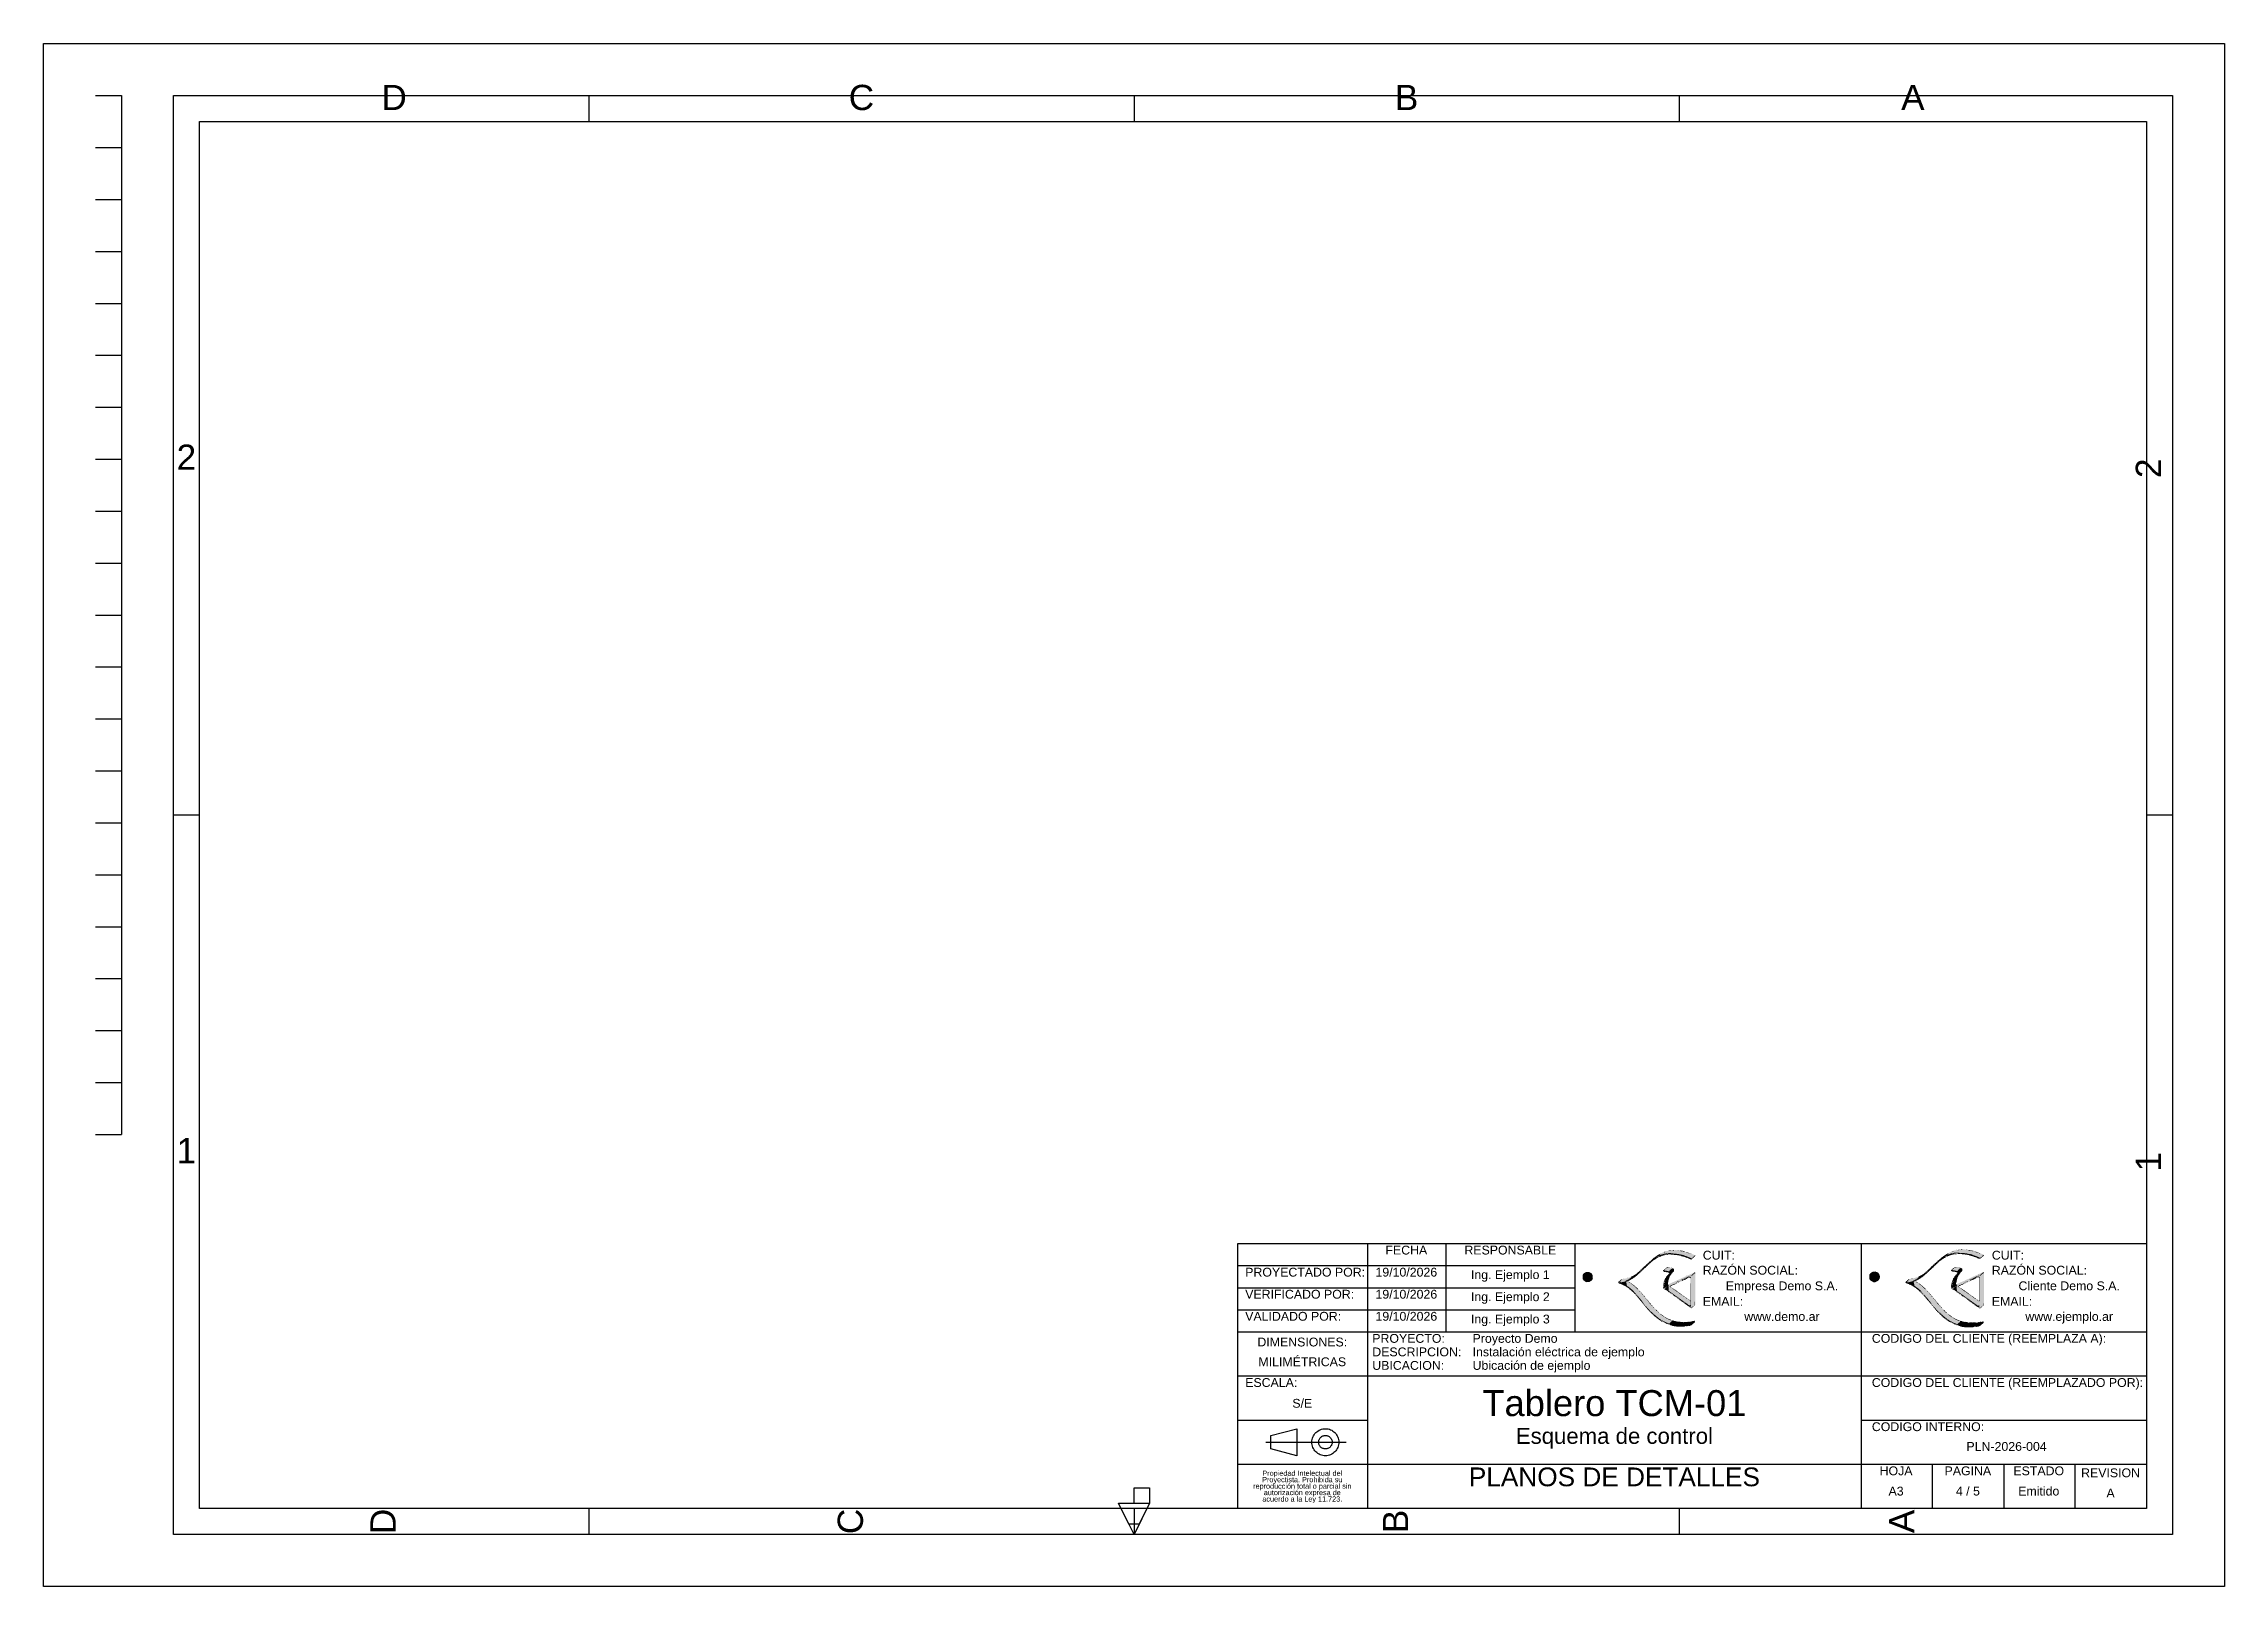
# Model space of a CAD drawing. Header units: millimetres. Extents: x 0 to 420, y 0 to 297.
import ezdxf
from ezdxf.enums import TextEntityAlignment as Align

# ---------------------------------------------------------------- set-up
doc = ezdxf.new("R2010")
doc.units = ezdxf.units.MM
doc.styles.add('ARIAL', font='arial.ttf')

msp = doc.modelspace()

# ---------------------------------------------------------------- texts
at = {"style": 'ARIAL'}
for s, height, p in [('D', 4.86, (67.5, 282.75)), ('C', 4.86, (157.5, 282.75)), ('B', 4.86, (262.5, 282.75)), ('A', 4.86, (360, 282.75)), ('2', 4.86, (27.5, 213.5)), ('1', 4.86, (27.5, 80)), ('FECHA', 1.7, (262.45, 63.38)), ('RESPONSABLE', 1.7, (282.48, 63.38)), ('19/10/2026', 1.7, (262.45, 59.13)), ('Ing. Ejemplo 1', 1.7, (282.48, 58.65)), ('Cliente Demo S.A.', 1.7, (390.11, 56.5)), ('19/10/2026', 1.7, (262.45, 54.88)), ('Ing. Ejemplo 2', 1.7, (282.48, 54.4)), ('Empresa Demo S.A.', 1.7, (334.79, 56.5)), ('19/10/2026', 1.7, (262.45, 50.63)), ('Ing. Ejemplo 3', 1.7, (282.48, 50.1)), ('www.demo.ar', 1.7, (334.79, 50.6)), ('www.ejemplo.ar', 1.7, (390.11, 50.6)), ('DIMENSIONES:', 1.7, (242.41, 45.68)), ('MILIMÉTRICAS', 1.7, (242.41, 41.88)), ('Tablero TCM-01', 5, (302.52, 31.28)), ('S/E', 1.7, (242.41, 33.88)), ('Esquema de control', 3.056, (302.52, 26.52)), ('PLN-2026-004', 1.7, (378.05, 25.58)), ('PLANOS DE DETALLES', 3.611, (302.52, 18.19)), ('HOJA', 1.7, (356.77, 20.88)), ('PAGINA', 1.7, (370.6, 20.88)), ('ESTADO', 1.7, (384.25, 20.88)), ('REVISION', 1.7, (398.08, 20.5)), ('A3', 1.7, (356.77, 16.98)), ('4 / 5', 1.7, (370.6, 16.98)), ('Emitido', 1.7, (384.25, 16.98)), ('A', 1.7, (398.08, 16.6))]:
    msp.add_text(s, height=height, dxfattribs=at).set_placement(p, align=Align.BOTTOM_CENTER)
for s, p in [('2', (409.25, 215.25)), ('1', (409.25, 81.75)), ('D', (69.25, 12.5)), ('C', (159.25, 12.5)), ('B', (264.25, 12.5)), ('A', (361.75, 12.5))]:
    msp.add_text(s, height=4.86, rotation=90, dxfattribs=at).set_placement(p, align=Align.BOTTOM_CENTER)
for s, p in [('CUIT:', (319.54, 62.4)), ('CUIT:', (375.21, 62.4)), ('PROYECTADO POR:', (231.42, 59.13)), ('RAZÓN SOCIAL:', (319.54, 59.5)), ('RAZÓN SOCIAL:', (375.21, 59.5)), ('VERIFICADO POR:', (231.42, 54.88)), ('EMAIL:', (319.54, 53.5)), ('EMAIL:', (375.21, 53.5)), ('VALIDADO POR:', (231.42, 50.63)), ('PROYECTO:', (255.89, 46.38)), ('Proyecto Demo', (275.21, 46.38)), ('CODIGO DEL CLIENTE (REEMPLAZA A):', (352.1, 46.38)), ('UBICACION:', (255.89, 41.18)), ('DESCRIPCION:', (255.89, 43.78)), ('Ubicación de ejemplo', (275.21, 41.18)), ('Instalación eléctrica de ejemplo', (275.21, 43.78)), ('ESCALA:', (231.42, 37.88)), ('CODIGO DEL CLIENTE (REEMPLAZADO POR):', (352.1, 37.88)), ('CODIGO INTERNO:', (352.1, 29.38))]:
    msp.add_text(s, height=1.7, dxfattribs=at).set_placement(p, align=Align.BOTTOM_LEFT)
for s, p in [('Proyectista. Prohibida su', (242.41, 20.54)), ('Propiedad Intelectual del', (242.41, 21.78)), ('reproducción total o parcial sin', (242.41, 19.3)), ('acuerdo a la Ley 11.723.', (242.41, 16.82)), ('autorización expresa de', (242.41, 18.06))]:
    msp.add_text(s, height=1, dxfattribs=at).set_placement(p, align=Align.MIDDLE_CENTER)

# ---------------------------------------------------------------- hatches: boundary and pattern name
at = {"true_color": 0xb48539}
h = msp.add_hatch(color=7, dxfattribs=at)
h.paths.add_polyline_path([(314.33, 64.74), (312.81, 64.59), (312.66, 64.56), (312.51, 64.53), (312.36, 64.51), (312.34, 64.51), (312.32, 64.51), (312.29, 64.51), (312.3, 64.49), (312.31, 64.47), (312.32, 64.46), (312.24, 64.43), (312.17, 64.41), (312.09, 64.39), (312.04, 64.38), (312.01, 64.37), (311.97, 64.36), (311.91, 64.32), (311.88, 64.3), (311.82, 64.27), (311.3, 64.01), (310.8, 63.71), (310.32, 63.38), (310.27, 63.34), (310.21, 63.3), (310.16, 63.27), (310.14, 63.26), (310.12, 63.25), (310.1, 63.24), (310.09, 63.22), (310.07, 63.2), (310.05, 63.19), (310.02, 63.17), (309.99, 63.16), (309.95, 63.14), (309.91, 63.07), (309.87, 63.01), (309.82, 62.95), (309.79, 62.93), (309.77, 62.92), (309.74, 62.9), (309.7, 62.86), (309.65, 62.82), (309.61, 62.79), (309.57, 62.77), (309.54, 62.76), (309.51, 62.74), (309.5, 62.71), (309.49, 62.69), (309.48, 62.66), (309.42, 62.64), (309.36, 62.61), (309.31, 62.59), (309.28, 62.53), (309.25, 62.48), (309.16, 62.4), (309.15, 62.38), (309.13, 62.37), (309.12, 62.35), (309.06, 62.3), (309, 62.24), (308.93, 62.19), (308.86, 62.16), (308.8, 62.12), (308.76, 62.07), (308.74, 62.03), (308.72, 62.01), (308.69, 61.98), (308.63, 61.93), (308.58, 61.88), (308.53, 61.81), (308.52, 61.8), (308.52, 61.78), (308.51, 61.77), (308.49, 61.77), (308.48, 61.77), (308.46, 61.77), (308.44, 61.74), (308.41, 61.72), (308.39, 61.7), (308.34, 61.65), (308.29, 61.61), (308.23, 61.57), (308.19, 61.56), (308.17, 61.55), (308.16, 61.54), (308.16, 61.52), (308.16, 61.49), (308.16, 61.47), (308.14, 61.46), (308.11, 61.45), (308.09, 61.44), (308.07, 61.39), (308.05, 61.36), (308.02, 61.34), (307.96, 61.31), (307.91, 61.28), (307.86, 61.25), (307.83, 61.17), (307.78, 61.1), (307.64, 60.97), (307.6, 60.94), (307.56, 60.91), (307.51, 60.87), (307.47, 60.82), (307.43, 60.77), (307.38, 60.73), (307.33, 60.71), (307.3, 60.68), (307.27, 60.65), (307.22, 60.59), (307.18, 60.54), (307.11, 60.51), (307.1, 60.51), (307.08, 60.5), (307.07, 60.5), (306.99, 60.34), (306.78, 60.18), (306.25, 59.87), (306.23, 59.86), (306.2, 59.84), (306.17, 59.83), (305.52, 59.51), (304.84, 59.29), (304.12, 59.17), (304.11, 59.16), (304.09, 59.16), (304.07, 59.16), (304.04, 59.16), (304.01, 59.15), (303.98, 59.15), (303.92, 59.14), (303.88, 59.14), (303.83, 59.13), (303.79, 59.06), (303.74, 59), (303.67, 58.95), (303.62, 58.94), (303.59, 58.91), (303.56, 58.86), (303.52, 58.8), (303.48, 58.76), (303.42, 58.73), (303.4, 58.72), (303.38, 58.71), (303.36, 58.71), (303.36, 58.69), (303.36, 58.67), (303.36, 58.66), (303.32, 58.65), (303.3, 58.63), (303.26, 58.61), (303.24, 58.55), (303.24, 58.51), (303.23, 58.46), (303.27, 58.4), (303.3, 58.38), (303.34, 58.36), (303.66, 58.26), (303.98, 58.13), (304.28, 57.99), (304.3, 57.98), (304.31, 57.97), (304.33, 57.96), (304.38, 57.93), (304.44, 57.9), (304.49, 57.87), (304.51, 57.86), (304.53, 57.85), (304.54, 57.84), (304.63, 57.8), (304.71, 57.74), (304.78, 57.68), (304.82, 57.65), (304.84, 57.63), (304.88, 57.62), (304.91, 57.61), (304.94, 57.6), (304.98, 57.58), (305.05, 57.52), (305.12, 57.47), (305.2, 57.43), (305.23, 57.42), (305.24, 57.42), (305.25, 57.41), (305.24, 57.4), (305.23, 57.38), (305.23, 57.36), (305.28, 57.33), (305.34, 57.3), (305.4, 57.26), (305.42, 57.21), (305.44, 57.19), (305.46, 57.17), (305.58, 57.1), (305.69, 57.02), (305.78, 56.92), (305.82, 56.87), (305.87, 56.82), (305.92, 56.77), (305.97, 56.74), (306.02, 56.71), (306.06, 56.67), (306.15, 56.57), (306.25, 56.47), (306.35, 56.37), (306.41, 56.32), (306.45, 56.28), (306.49, 56.21), (306.5, 56.19), (306.51, 56.17), (306.52, 56.14), (306.54, 56.14), (306.55, 56.14), (306.57, 56.14), (306.57, 56.13), (306.57, 56.11), (306.57, 56.09), (306.64, 56.05), (306.7, 56.01), (306.74, 55.94), (306.74, 55.93), (306.74, 55.91), (306.74, 55.89), (306.8, 55.86), (306.83, 55.84), (306.86, 55.81), (306.89, 55.77), (306.93, 55.73), (306.97, 55.7), (306.98, 55.68), (307, 55.66), (307.02, 55.65), (307.05, 55.57), (307.09, 55.51), (307.16, 55.46), (307.2, 55.43), (307.22, 55.41), (307.23, 55.37), (307.24, 55.35), (307.24, 55.34), (307.24, 55.32), (307.26, 55.31), (307.27, 55.31), (307.29, 55.3), (307.31, 55.26), (307.32, 55.24), (307.34, 55.2), (307.4, 55.17), (307.44, 55.14), (307.47, 55.08), (307.48, 55.06), (307.48, 55.04), (307.49, 55.02), (307.53, 55.02), (307.55, 55.01), (307.58, 54.98), (307.6, 54.97), (307.61, 54.95), (307.63, 54.93), (307.66, 54.89), (307.69, 54.86), (307.71, 54.82), (307.72, 54.79), (307.73, 54.76), (307.74, 54.72), (307.76, 54.72), (307.79, 54.71), (307.81, 54.7), (307.81, 54.67), (307.81, 54.65), (307.81, 54.63), (307.84, 54.61), (307.86, 54.59), (307.89, 54.58), (307.9, 54.54), (307.92, 54.51), (307.94, 54.48), (307.97, 54.46), (308, 54.44), (308.04, 54.43), (308.04, 54.41), (308.05, 54.39), (308.05, 54.38), (308.06, 54.36), (308.06, 54.34), (308.06, 54.33), (308.09, 54.31), (308.11, 54.29), (308.14, 54.28), (308.16, 54.22), (308.18, 54.19), (308.23, 54.15), (308.25, 54.13), (308.27, 54.12), (308.29, 54.1), (308.29, 54.09), (308.29, 54.07), (308.29, 54.05), (308.34, 54.02), (308.39, 53.98), (308.44, 53.93), (308.45, 53.89), (308.47, 53.85), (308.49, 53.8), (308.51, 53.8), (308.54, 53.79), (308.56, 53.78), (308.56, 53.76), (308.56, 53.75), (308.56, 53.73), (308.63, 53.69), (308.67, 53.65), (308.71, 53.59), (308.73, 53.55), (308.73, 53.54), (308.73, 53.53), (308.76, 53.52), (308.78, 53.51), (308.81, 53.51), (308.84, 53.43), (308.87, 53.38), (308.94, 53.33), (308.99, 53.29), (309.01, 53.27), (309.03, 53.23), (309.03, 53.21), (309.03, 53.2), (309.03, 53.18), (309.06, 53.16), (309.08, 53.15), (309.11, 53.13), (309.14, 53.11), (309.17, 53.09), (309.21, 53.06), (309.23, 53.01), (309.26, 52.96), (309.28, 52.91), (309.34, 52.88), (309.39, 52.84), (309.45, 52.8), (309.47, 52.78), (309.49, 52.75), (309.52, 52.73), (309.58, 52.66), (309.64, 52.6), (309.7, 52.53), (309.74, 52.49), (309.77, 52.45), (309.8, 52.41), (309.89, 52.35), (309.96, 52.28), (310.03, 52.21), (310.06, 52.15), (310.09, 52.12), (310.14, 52.08), (310.19, 52.07), (310.22, 52.05), (310.25, 52.01), (310.27, 51.97), (310.28, 51.95), (310.3, 51.91), (310.33, 51.9), (310.35, 51.9), (310.38, 51.89), (310.38, 51.87), (310.38, 51.85), (310.38, 51.84), (310.39, 51.84), (310.41, 51.84), (310.43, 51.84), (310.5, 51.8), (310.56, 51.75), (310.6, 51.68), (310.61, 51.67), (310.62, 51.65), (310.63, 51.64), (310.64, 51.63), (310.66, 51.63), (310.67, 51.63), (310.71, 51.62), (310.74, 51.61), (310.77, 51.59), (310.78, 51.58), (310.8, 51.57), (310.81, 51.56), (310.82, 51.54), (310.84, 51.53), (310.86, 51.52), (310.89, 51.5), (310.92, 51.47), (310.95, 51.45), (310.98, 51.42), (311, 51.42), (311, 51.41), (311.06, 51.37), (311.11, 51.33), (311.17, 51.29), (311.24, 51.24), (311.31, 51.19), (311.38, 51.13), (311.4, 51.12), (311.41, 51.1), (311.42, 51.09), (311.45, 51.08), (311.47, 51.07), (311.5, 51.07), (311.5, 51.05), (311.5, 51.03), (311.5, 51.02), (311.57, 51.01), (311.61, 51), (311.66, 50.97), (311.71, 50.93), (311.76, 50.9), (311.82, 50.87), (311.93, 50.83), (312.05, 50.78), (312.16, 50.72), (312.35, 50.63), (312.55, 50.54), (312.76, 50.46), (312.78, 50.46), (312.8, 50.45), (312.82, 50.44), (314.09, 50.14), (315.37, 50.05), (316.68, 50.14), (316.7, 50.14), (316.71, 50.14), (316.73, 50.14), (316.96, 50.18), (317.19, 50.22), (317.42, 50.27), (317.42, 50.28), (317.42, 50.29), (317.42, 50.29), (317.44, 50.3), (317.45, 50.31), (317.47, 50.32), (317.48, 50.34), (317.49, 50.35), (317.5, 50.37), (317.51, 50.37), (317.53, 50.37), (317.55, 50.37), (317.55, 50.39), (317.55, 50.4), (317.55, 50.42), (317.58, 50.45), (317.61, 50.48), (317.64, 50.51), (317.66, 50.53), (317.67, 50.54), (317.68, 50.55), (317.74, 50.6), (317.8, 50.65), (317.87, 50.68), (317.89, 50.69), (317.9, 50.69), (317.92, 50.69), (317.94, 50.72), (317.95, 50.74), (317.97, 50.77), (318.01, 50.81), (318.04, 50.89), (318.07, 51.04), (317.92, 51.06), (317.78, 51.06), (317.63, 51.04), (316.79, 50.9), (315.93, 50.85), (315.08, 50.92), (315.08, 50.93), (315.08, 50.95), (315.08, 50.97), (314.99, 50.98), (314.9, 50.99), (314.81, 50.99), (314.31, 51.03), (313.81, 51.16), (313.33, 51.34), (313.31, 51.35), (313.29, 51.36), (313.26, 51.36), (313.08, 51.44), (312.89, 51.53), (312.71, 51.62), (312.66, 51.64), (312.62, 51.66), (312.57, 51.69), (312.55, 51.7), (312.54, 51.71), (312.53, 51.71), (312.5, 51.72), (312.47, 51.74), (312.44, 51.75), (312.36, 51.8), (312.29, 51.84), (312.23, 51.9), (312.18, 51.95), (312.15, 51.97), (312.09, 51.99), (312.04, 52.01), (312.01, 52.03), (311.97, 52.06), (311.94, 52.09), (311.93, 52.1), (311.92, 52.11), (311.87, 52.13), (311.83, 52.15), (311.8, 52.18), (311.76, 52.22), (311.73, 52.25), (311.67, 52.29), (311.59, 52.34), (311.52, 52.39), (311.46, 52.45), (311.44, 52.47), (311.42, 52.49), (311.4, 52.51), (311.37, 52.53), (311.35, 52.54), (311.32, 52.56), (311.3, 52.58), (311.27, 52.61), (311.25, 52.63), (311.19, 52.66), (311.15, 52.69), (311.11, 52.73), (311.08, 52.77), (311.06, 52.79), (311.03, 52.82), (311.01, 52.83), (310.99, 52.85), (310.97, 52.86), (310.93, 52.9), (310.89, 52.94), (310.85, 52.98), (310.83, 52.99), (310.82, 53), (310.8, 53.01), (310.8, 53.02), (310.8, 53.04), (310.8, 53.06), (310.75, 53.09), (310.7, 53.13), (310.66, 53.18), (310.6, 53.25), (310.53, 53.33), (310.46, 53.4), (310.44, 53.42), (310.42, 53.44), (310.4, 53.46), (310.39, 53.47), (310.37, 53.49), (310.35, 53.51), (310.32, 53.52), (310.29, 53.53), (310.25, 53.56), (310.22, 53.63), (310.18, 53.7), (310.12, 53.76), (310.07, 53.79), (310.03, 53.83), (310, 53.88), (309.99, 53.9), (309.99, 53.91), (309.98, 53.93), (309.96, 53.93), (309.95, 53.93), (309.93, 53.93), (309.91, 53.97), (309.89, 53.99), (309.85, 54.03), (309.79, 54.08), (309.73, 54.13), (309.69, 54.21), (309.69, 54.22), (309.68, 54.24), (309.68, 54.25), (309.66, 54.26), (309.63, 54.27), (309.61, 54.28), (309.58, 54.34), (309.56, 54.39), (309.5, 54.43), (309.47, 54.45), (309.45, 54.47), (309.44, 54.5), (309.44, 54.52), (309.43, 54.54), (309.43, 54.55), (309.41, 54.55), (309.4, 54.55), (309.38, 54.55), (309.37, 54.57), (309.36, 54.58), (309.36, 54.6), (309.35, 54.63), (309.34, 54.65), (309.33, 54.68), (309.27, 54.71), (309.22, 54.74), (309.19, 54.8), (309.19, 54.82), (309.19, 54.83), (309.18, 54.85), (309.17, 54.86), (309.15, 54.87), (309.13, 54.87), (309.12, 54.88), (309.1, 54.89), (309.08, 54.9), (309.07, 54.96), (309.05, 55.01), (309.02, 55.06), (309, 55.08), (308.98, 55.1), (308.96, 55.13), (308.92, 55.18), (308.87, 55.23), (308.8, 55.28), (308.79, 55.28), (308.77, 55.29), (308.76, 55.3), (308.75, 55.32), (308.74, 55.35), (308.73, 55.37), (308.71, 55.39), (308.68, 55.41), (308.66, 55.42), (308.66, 55.45), (308.66, 55.47), (308.66, 55.5), (308.63, 55.5), (308.61, 55.51), (308.59, 55.52), (308.58, 55.55), (308.57, 55.57), (308.57, 55.57), (308.57, 55.59), (308.56, 55.6), (308.56, 55.62), (308.54, 55.62), (308.53, 55.62), (308.51, 55.62), (308.51, 55.64), (308.51, 55.65), (308.51, 55.67), (308.48, 55.72), (308.44, 55.76), (308.4, 55.8), (308.36, 55.83), (308.32, 55.86), (308.29, 55.89), (308.25, 55.98), (308.2, 56.05), (308.14, 56.12), (308.03, 56.19), (307.94, 56.27), (307.86, 56.37), (307.83, 56.44), (307.79, 56.5), (307.72, 56.56), (307.68, 56.58), (307.66, 56.6), (307.65, 56.64), (307.64, 56.69), (307.61, 56.73), (307.54, 56.79), (307.51, 56.8), (307.49, 56.81), (307.47, 56.82), (307.44, 56.89), (307.4, 56.96), (307.34, 57.01), (307.28, 57.05), (307.23, 57.09), (307.19, 57.14), (307.18, 57.16), (307.17, 57.17), (307.17, 57.19), (307.11, 57.21), (307.08, 57.23), (307.03, 57.29), (306.98, 57.34), (306.95, 57.38), (306.92, 57.41), (306.88, 57.45), (306.83, 57.48), (306.79, 57.51), (306.75, 57.55), (306.71, 57.6), (306.67, 57.64), (306.61, 57.67), (306.59, 57.69), (306.56, 57.72), (306.47, 57.79), (306.38, 57.87), (306.29, 57.94), (306.23, 57.99), (306.17, 58.04), (306.12, 58.1), (306.08, 58.14), (306.05, 58.17), (306.01, 58.19), (305.96, 58.2), (305.93, 58.22), (305.9, 58.26), (305.86, 58.3), (305.83, 58.32), (305.79, 58.34), (305.77, 58.35), (305.75, 58.36), (305.75, 58.36), (305.75, 58.38), (305.75, 58.39), (305.75, 58.41), (305.65, 58.44), (305.55, 58.49), (305.46, 58.54), (305.44, 58.55), (305.42, 58.56), (305.41, 58.57), (305.31, 58.63), (305.22, 58.69), (305.13, 58.76), (305.23, 58.8), (305.33, 58.85), (305.43, 58.9), (305.45, 58.91), (305.47, 58.92), (305.48, 58.92), (305.57, 58.97), (305.66, 59.03), (305.75, 59.08), (305.85, 59.14), (305.94, 59.2), (306.05, 59.24), (306.07, 59.25), (306.1, 59.25), (306.12, 59.25), (306.12, 59.27), (306.12, 59.29), (306.12, 59.3), (306.19, 59.36), (306.27, 59.41), (306.35, 59.46), (306.38, 59.47), (306.41, 59.49), (306.44, 59.5), (306.48, 59.54), (306.51, 59.57), (306.54, 59.6), (306.58, 59.62), (306.61, 59.64), (306.64, 59.65), (306.65, 59.68), (306.66, 59.7), (306.67, 59.73), (306.76, 59.77), (306.84, 59.83), (306.92, 59.9), (306.94, 59.94), (306.97, 59.97), (306.99, 60), (307.05, 60.03), (307.1, 60.07), (307.15, 60.11), (307.19, 60.15), (307.21, 60.17), (307.22, 60.18), (307.26, 60.21), (307.3, 60.24), (307.34, 60.28), (307.38, 60.32), (307.42, 60.37), (307.47, 60.4), (307.5, 60.42), (307.54, 60.44), (307.59, 60.47), (307.63, 60.55), (307.69, 60.62), (307.75, 60.69), (307.77, 60.7), (307.78, 60.71), (307.8, 60.73), (307.87, 60.79), (307.95, 60.85), (308.03, 60.9), (308.05, 60.91), (308.07, 60.92), (308.09, 60.92), (308.11, 60.98), (308.12, 61), (308.14, 61.03), (308.16, 61.05), (308.17, 61.06), (308.19, 61.07), (308.2, 61.09), (308.22, 61.11), (308.24, 61.13), (308.27, 61.16), (308.29, 61.18), (308.3, 61.19), (308.35, 61.24), (308.4, 61.28), (308.47, 61.31), (308.51, 61.33), (308.55, 61.36), (308.59, 61.4), (308.59, 61.41), (308.59, 61.43), (308.59, 61.44), (308.6, 61.44), (308.62, 61.44), (308.63, 61.44), (308.68, 61.55), (308.74, 61.62), (308.83, 61.68), (308.9, 61.72), (308.96, 61.76), (309.01, 61.82), (309.03, 61.86), (309.05, 61.89), (309.08, 61.94), (309.15, 61.97), (309.2, 61.99), (309.25, 62.04), (309.29, 62.11), (309.34, 62.17), (309.41, 62.21), (309.46, 62.22), (309.5, 62.25), (309.53, 62.29), (309.53, 62.31), (309.53, 62.32), (309.53, 62.34), (309.57, 62.37), (309.61, 62.41), (309.65, 62.44), (309.66, 62.45), (309.68, 62.46), (309.7, 62.48), (309.75, 62.52), (309.8, 62.56), (309.85, 62.6), (309.87, 62.61), (309.89, 62.63), (309.9, 62.64), (309.95, 62.68), (310, 62.71), (310.05, 62.75), (310.07, 62.77), (310.08, 62.77), (310.09, 62.78), (310.17, 62.84), (310.26, 62.88), (310.35, 62.92), (310.38, 62.93), (310.4, 62.93), (310.43, 62.94), (310.43, 62.96), (310.43, 62.97), (310.43, 62.99), (310.51, 63.05), (310.59, 63.1), (310.69, 63.13), (310.71, 63.13), (310.73, 63.14), (310.75, 63.14), (310.74, 63.16), (310.73, 63.19), (310.73, 63.21), (310.76, 63.21), (310.8, 63.22), (310.86, 63.25), (311.3, 63.46), (311.75, 63.63), (312.22, 63.77), (312.25, 63.77), (312.27, 63.78), (312.29, 63.78), (313.62, 63.91), (314.95, 63.74), (316.23, 63.36), (316.23, 63.34), (316.23, 63.33), (316.23, 63.31), (316.39, 63.3), (316.54, 63.25), (316.82, 63.14), (316.82, 63.12), (316.82, 63.1), (316.82, 63.09), (316.88, 63.08), (316.94, 63.06), (317, 63.05), (317.09, 63.02), (317.18, 62.99), (317.27, 62.97), (317.34, 62.97), (317.39, 62.98), (317.45, 63.01), (317.48, 63.06), (317.52, 63.1), (317.57, 63.13), (317.59, 63.13), (317.6, 63.13), (317.62, 63.14), (317.67, 63.22), (317.72, 63.28), (317.79, 63.34), (317.81, 63.35), (317.83, 63.35), (317.84, 63.36), (317.95, 63.47), (318.02, 63.59), (318.07, 63.73), (318.04, 63.74), (318.03, 63.75), (318.03, 63.75), (318.01, 63.76), (317.99, 63.76), (317.97, 63.77), (317.93, 63.78), (317.9, 63.79), (317.87, 63.81), (317.85, 63.83), (317.84, 63.84), (317.82, 63.86), (317.77, 63.88), (317.72, 63.89), (317.67, 63.91), (317.64, 63.92), (317.61, 63.93), (317.59, 63.94), (317.5, 63.97), (317.41, 64), (317.33, 64.04), (315.86, 64.51)])
h.paths.add_polyline_path([(308.09, 56.12), (308.11, 56.07), (308.11, 56.07), (308.1, 56.08)])
h.paths.add_polyline_path([(314.68, 50.97), (314.74, 50.97), (314.8, 50.97), (314.86, 50.97), (314.86, 50.96), (314.86, 50.95), (314.86, 50.94), (314.8, 50.94), (314.74, 50.94), (314.68, 50.94), (314.68, 50.95), (314.68, 50.96)])
at = {"true_color": 0xab8346}
for points in [[(317.33, 64.04), (315.86, 64.51), (314.33, 64.74), (312.81, 64.59), (312.66, 64.56), (312.51, 64.53), (312.36, 64.51), (312.34, 64.51), (312.32, 64.51), (312.29, 64.51), (312.3, 64.49), (312.31, 64.47), (312.32, 64.46), (312.24, 64.43), (312.17, 64.41), (312.09, 64.39), (312.04, 64.38), (312.01, 64.37), (311.97, 64.36), (311.91, 64.32), (311.88, 64.3), (311.82, 64.27), (311.3, 64.01), (310.8, 63.71), (310.32, 63.38), (310.27, 63.34), (310.21, 63.3), (310.16, 63.27), (310.14, 63.26), (310.12, 63.25), (310.1, 63.24), (310.09, 63.22), (310.07, 63.2), (310.05, 63.19), (310.02, 63.17), (309.99, 63.16), (309.95, 63.14), (309.91, 63.07), (309.87, 63.01), (309.82, 62.95), (309.79, 62.93), (309.77, 62.92), (309.74, 62.9), (309.7, 62.86), (309.65, 62.82), (309.61, 62.79), (309.57, 62.77), (309.54, 62.76), (309.51, 62.74), (309.5, 62.71), (309.49, 62.69), (309.48, 62.66), (309.42, 62.64), (309.36, 62.61), (309.31, 62.59), (309.28, 62.53), (309.25, 62.48), (309.16, 62.4), (309.15, 62.38), (309.13, 62.37), (309.12, 62.35), (309.06, 62.3), (309, 62.24), (308.93, 62.19), (308.86, 62.16), (308.8, 62.12), (308.76, 62.07), (308.74, 62.03), (308.72, 62.01), (308.69, 61.98), (308.63, 61.93), (308.58, 61.88), (308.53, 61.81), (308.52, 61.8), (308.52, 61.78), (308.51, 61.77), (308.49, 61.77), (308.48, 61.77), (308.46, 61.77), (308.44, 61.74), (308.41, 61.72), (308.39, 61.7), (308.34, 61.65), (308.29, 61.61), (308.23, 61.57), (308.19, 61.56), (308.17, 61.55), (308.16, 61.54), (308.16, 61.52), (308.16, 61.49), (308.16, 61.47), (308.14, 61.46), (308.11, 61.45), (308.09, 61.44), (308.07, 61.39), (308.05, 61.36), (308.02, 61.34), (307.96, 61.31), (307.91, 61.28), (307.86, 61.25), (307.83, 61.17), (307.78, 61.1), (307.64, 60.97), (307.6, 60.94), (307.56, 60.91), (307.51, 60.87), (307.47, 60.82), (307.43, 60.77), (307.38, 60.73), (307.33, 60.71), (307.3, 60.68), (307.27, 60.65), (307.22, 60.59), (307.18, 60.54), (307.11, 60.51), (307.1, 60.51), (307.08, 60.5), (307.07, 60.5), (306.99, 60.34), (306.78, 60.18), (306.25, 59.87), (306.23, 59.86), (306.2, 59.84), (306.17, 59.83), (305.52, 59.51), (304.84, 59.29), (304.12, 59.17), (304.11, 59.16), (304.09, 59.16), (304.07, 59.16), (304.04, 59.16), (304.01, 59.15), (303.98, 59.15), (303.92, 59.14), (303.88, 59.14), (303.83, 59.13), (303.79, 59.06), (303.74, 59), (303.67, 58.95), (303.62, 58.94), (303.59, 58.91), (303.56, 58.86), (303.52, 58.8), (303.48, 58.76), (303.42, 58.73), (303.4, 58.72), (303.38, 58.71), (303.36, 58.71), (303.36, 58.69), (303.36, 58.67), (303.36, 58.66), (303.32, 58.65), (303.3, 58.63), (303.26, 58.61), (303.24, 58.55), (303.24, 58.51), (303.23, 58.46), (303.27, 58.4), (303.3, 58.38), (303.34, 58.36), (303.66, 58.26), (303.98, 58.13), (304.28, 57.99), (304.3, 57.98), (304.31, 57.97), (304.33, 57.96), (304.38, 57.93), (304.44, 57.9), (304.49, 57.87), (304.51, 57.86), (304.53, 57.85), (304.54, 57.84), (304.63, 57.8), (304.71, 57.74), (304.78, 57.68), (304.82, 57.65), (304.84, 57.63), (304.88, 57.62), (304.91, 57.61), (304.94, 57.6), (304.98, 57.58), (305.05, 57.52), (305.12, 57.47), (305.2, 57.43), (305.23, 57.42), (305.24, 57.42), (305.25, 57.41), (305.24, 57.4), (305.23, 57.38), (305.23, 57.36), (305.28, 57.33), (305.34, 57.3), (305.4, 57.26), (305.42, 57.21), (305.44, 57.19), (305.46, 57.17), (305.58, 57.1), (305.69, 57.02), (305.78, 56.92), (305.82, 56.87), (305.87, 56.82), (305.92, 56.77), (305.97, 56.74), (306.02, 56.71), (306.06, 56.67), (306.15, 56.57), (306.25, 56.47), (306.35, 56.37), (306.41, 56.32), (306.45, 56.28), (306.49, 56.21), (306.5, 56.19), (306.51, 56.17), (306.52, 56.14), (306.54, 56.14), (306.55, 56.14), (306.57, 56.14), (306.57, 56.13), (306.57, 56.11), (306.57, 56.09), (306.64, 56.05), (306.7, 56.01), (306.74, 55.94), (306.74, 55.93), (306.74, 55.91), (306.74, 55.89), (306.8, 55.86), (306.83, 55.84), (306.86, 55.81), (306.89, 55.77), (306.93, 55.73), (306.97, 55.7), (306.98, 55.68), (307, 55.66), (307.02, 55.65), (307.05, 55.57), (307.09, 55.51), (307.16, 55.46), (307.2, 55.43), (307.22, 55.41), (307.23, 55.37), (307.24, 55.35), (307.24, 55.34), (307.24, 55.32), (307.26, 55.31), (307.27, 55.31), (307.29, 55.3), (307.31, 55.26), (307.32, 55.24), (307.34, 55.2), (307.4, 55.17), (307.44, 55.14), (307.47, 55.08), (307.48, 55.06), (307.48, 55.04), (307.49, 55.02), (307.53, 55.02), (307.55, 55.01), (307.58, 54.98), (307.6, 54.97), (307.61, 54.95), (307.63, 54.93), (307.66, 54.89), (307.69, 54.86), (307.71, 54.82), (307.72, 54.79), (307.73, 54.76), (307.74, 54.72), (307.76, 54.72), (307.79, 54.71), (307.81, 54.7), (307.81, 54.67), (307.81, 54.65), (307.81, 54.63), (307.84, 54.61), (307.86, 54.59), (307.89, 54.58), (307.9, 54.54), (307.92, 54.51), (307.94, 54.48), (307.97, 54.46), (308, 54.44), (308.04, 54.43), (308.04, 54.41), (308.05, 54.39), (308.05, 54.38), (308.06, 54.36), (308.06, 54.34), (308.06, 54.33), (308.09, 54.31), (308.11, 54.29), (308.14, 54.28), (308.16, 54.22), (308.18, 54.19), (308.23, 54.15), (308.25, 54.13), (308.27, 54.12), (308.29, 54.1), (308.29, 54.09), (308.29, 54.07), (308.29, 54.05), (308.34, 54.02), (308.39, 53.98), (308.44, 53.93), (308.45, 53.89), (308.47, 53.85), (308.49, 53.8), (308.51, 53.8), (308.54, 53.79), (308.56, 53.78), (308.56, 53.76), (308.56, 53.75), (308.56, 53.73), (308.63, 53.69), (308.67, 53.65), (308.71, 53.59), (308.73, 53.55), (308.73, 53.54), (308.73, 53.53), (308.76, 53.52), (308.78, 53.51), (308.81, 53.51), (308.84, 53.43), (308.87, 53.38), (308.94, 53.33), (308.99, 53.29), (309.01, 53.27), (309.03, 53.23), (309.03, 53.21), (309.03, 53.2), (309.03, 53.18), (309.06, 53.16), (309.08, 53.15), (309.11, 53.13), (309.14, 53.11), (309.17, 53.09), (309.21, 53.06), (309.23, 53.01), (309.26, 52.96), (309.28, 52.91), (309.34, 52.88), (309.39, 52.84), (309.45, 52.8), (309.47, 52.78), (309.49, 52.75), (309.52, 52.73), (309.58, 52.66), (309.64, 52.6), (309.7, 52.53), (309.74, 52.49), (309.77, 52.45), (309.8, 52.41), (309.89, 52.35), (309.96, 52.28), (310.03, 52.21), (310.06, 52.15), (310.09, 52.12), (310.14, 52.08), (310.19, 52.07), (310.22, 52.05), (310.25, 52.01), (310.27, 51.97), (310.28, 51.95), (310.3, 51.91), (310.33, 51.9), (310.35, 51.9), (310.38, 51.89), (310.38, 51.87), (310.38, 51.85), (310.38, 51.84), (310.39, 51.84), (310.41, 51.84), (310.43, 51.84), (310.5, 51.8), (310.56, 51.75), (310.6, 51.68), (310.61, 51.67), (310.62, 51.65), (310.63, 51.64), (310.64, 51.63), (310.66, 51.63), (310.67, 51.63), (310.71, 51.62), (310.74, 51.61), (310.77, 51.59), (310.78, 51.58), (310.8, 51.57), (310.81, 51.56), (310.82, 51.54), (310.84, 51.53), (310.86, 51.52), (310.89, 51.5), (310.92, 51.47), (310.95, 51.45), (310.98, 51.42), (311, 51.42), (311, 51.41), (311.06, 51.37), (311.11, 51.33), (311.17, 51.29), (311.24, 51.24), (311.31, 51.19), (311.38, 51.13), (311.4, 51.12), (311.41, 51.1), (311.42, 51.09), (311.45, 51.08), (311.47, 51.07), (311.5, 51.07), (311.5, 51.05), (311.5, 51.03), (311.5, 51.02), (311.57, 51.01), (311.61, 51), (311.66, 50.97), (311.71, 50.93), (311.76, 50.9), (311.82, 50.87), (311.93, 50.83), (312.05, 50.78), (312.16, 50.72), (312.35, 50.63), (312.55, 50.54), (312.76, 50.46), (312.78, 50.46), (312.8, 50.45), (312.82, 50.44), (314.09, 50.14), (315.37, 50.05), (316.68, 50.14), (316.7, 50.14), (316.71, 50.14), (316.73, 50.14), (316.96, 50.18), (317.19, 50.22), (317.42, 50.27), (317.43, 50.31), (317.44, 50.35), (317.45, 50.39), (317.41, 50.39), (317.38, 50.38), (317.35, 50.37), (317.35, 50.39), (317.35, 50.4), (317.35, 50.42), (317.33, 50.4), (317.31, 50.39), (317.3, 50.37), (317.27, 50.37), (317.24, 50.37), (317.21, 50.37), (317.13, 50.37), (317.06, 50.37), (316.99, 50.36), (316.45, 50.27), (315.91, 50.22), (315.37, 50.21), (315.34, 50.21), (315.31, 50.21), (315.28, 50.21), (314.94, 50.21), (314.61, 50.22), (314.28, 50.26), (314.25, 50.26), (314.22, 50.27), (314.19, 50.27), (313.89, 50.31), (313.59, 50.36), (313.3, 50.44), (313.25, 50.46), (313.2, 50.47), (313.15, 50.49), (312.16, 50.88), (311.23, 51.41), (310.39, 52.06), (310.34, 52.1), (310.3, 52.14), (310.25, 52.18), (310.15, 52.27), (310.05, 52.36), (309.96, 52.45), (309.94, 52.47), (309.92, 52.49), (309.91, 52.51), (309.8, 52.61), (309.69, 52.72), (309.59, 52.83), (309.53, 52.91), (309.46, 52.98), (309.39, 53.05), (309.25, 53.2), (309.12, 53.35), (308.99, 53.5), (308.92, 53.58), (308.85, 53.66), (308.78, 53.75), (308.77, 53.76), (308.76, 53.77), (308.75, 53.79), (308.7, 53.84), (308.66, 53.9), (308.61, 53.95), (308.43, 54.17), (308.24, 54.39), (308.07, 54.61), (307.96, 54.74), (307.86, 54.86), (307.76, 54.98), (307.66, 55.09), (307.57, 55.2), (307.48, 55.31), (307.38, 55.44), (307.27, 55.56), (307.16, 55.69), (307.07, 55.79), (306.98, 55.89), (306.9, 55.99), (306.84, 56.07), (306.77, 56.14), (306.7, 56.21), (306.64, 56.27), (306.58, 56.33), (306.53, 56.4), (306.48, 56.45), (306.44, 56.5), (306.38, 56.54), (306.34, 56.58), (306.31, 56.61), (306.26, 56.65), (306.12, 56.79), (305.97, 56.94), (305.81, 57.08), (305.79, 57.1), (305.78, 57.11), (305.77, 57.11), (305.28, 57.51), (304.76, 57.86), (304.21, 58.17), (304.19, 58.18), (304.17, 58.19), (304.15, 58.2), (304.12, 58.22), (304.1, 58.23), (304.09, 58.23), (304.04, 58.26), (304.01, 58.29), (303.99, 58.33), (303.98, 58.37), (303.99, 58.39), (304, 58.42), (304.04, 58.45), (304.08, 58.46), (304.14, 58.48), (304.23, 58.5), (304.34, 58.54), (304.55, 58.61), (304.69, 58.66), (304.83, 58.7), (304.98, 58.72), (305.07, 58.74), (305.15, 58.76), (305.23, 58.8), (305.26, 58.81), (305.28, 58.82), (305.3, 58.83), (305.45, 58.91), (305.6, 58.99), (305.75, 59.08), (305.85, 59.14), (305.94, 59.2), (306.05, 59.24), (306.07, 59.25), (306.1, 59.25), (306.12, 59.25), (306.12, 59.27), (306.12, 59.29), (306.12, 59.3), (306.19, 59.36), (306.27, 59.41), (306.35, 59.46), (306.38, 59.47), (306.41, 59.49), (306.44, 59.5), (306.48, 59.54), (306.51, 59.57), (306.54, 59.6), (306.58, 59.62), (306.61, 59.64), (306.64, 59.65), (306.65, 59.68), (306.66, 59.7), (306.67, 59.73), (306.76, 59.77), (306.84, 59.83), (306.92, 59.9), (306.94, 59.94), (306.97, 59.97), (306.99, 60), (307.05, 60.03), (307.1, 60.07), (307.15, 60.11), (307.19, 60.15), (307.21, 60.17), (307.22, 60.18), (307.26, 60.21), (307.3, 60.24), (307.34, 60.28), (307.38, 60.32), (307.42, 60.37), (307.47, 60.4), (307.5, 60.42), (307.54, 60.44), (307.59, 60.47), (307.63, 60.55), (307.69, 60.62), (307.75, 60.69), (307.77, 60.7), (307.78, 60.71), (307.8, 60.73), (307.87, 60.79), (307.95, 60.85), (308.03, 60.9), (308.05, 60.91), (308.07, 60.92), (308.09, 60.92), (308.11, 60.98), (308.12, 61), (308.14, 61.03), (308.16, 61.05), (308.17, 61.06), (308.19, 61.07), (308.2, 61.09), (308.22, 61.11), (308.24, 61.13), (308.27, 61.16), (308.29, 61.18), (308.3, 61.19), (308.35, 61.24), (308.4, 61.28), (308.47, 61.31), (308.51, 61.33), (308.55, 61.36), (308.59, 61.4), (308.59, 61.41), (308.59, 61.43), (308.59, 61.44), (308.6, 61.44), (308.62, 61.44), (308.63, 61.44), (308.68, 61.55), (308.74, 61.62), (308.83, 61.68), (308.9, 61.72), (308.96, 61.76), (309.01, 61.82), (309.03, 61.86), (309.05, 61.89), (309.08, 61.94), (309.15, 61.97), (309.2, 61.99), (309.25, 62.04), (309.29, 62.11), (309.34, 62.17), (309.41, 62.21), (309.46, 62.22), (309.5, 62.25), (309.53, 62.29), (309.53, 62.31), (309.53, 62.32), (309.53, 62.34), (309.57, 62.37), (309.61, 62.41), (309.65, 62.44), (309.66, 62.45), (309.68, 62.46), (309.7, 62.48), (309.75, 62.52), (309.8, 62.56), (309.85, 62.6), (309.87, 62.61), (309.89, 62.63), (309.9, 62.64), (309.95, 62.68), (310, 62.71), (310.05, 62.75), (310.07, 62.77), (310.08, 62.77), (310.09, 62.78), (310.17, 62.84), (310.26, 62.88), (310.35, 62.92), (310.38, 62.93), (310.4, 62.93), (310.43, 62.94), (310.43, 62.96), (310.43, 62.97), (310.43, 62.99), (310.51, 63.05), (310.59, 63.1), (310.69, 63.13), (310.71, 63.13), (310.73, 63.14), (310.75, 63.14), (310.74, 63.16), (310.73, 63.19), (310.73, 63.21), (310.76, 63.21), (310.8, 63.22), (310.86, 63.25), (311.3, 63.46), (311.75, 63.63), (312.22, 63.77), (312.25, 63.77), (312.27, 63.78), (312.29, 63.78), (313.62, 63.91), (314.95, 63.74), (316.23, 63.36), (316.23, 63.34), (316.23, 63.33), (316.23, 63.31), (316.39, 63.3), (316.54, 63.25), (316.82, 63.14), (316.82, 63.12), (316.82, 63.1), (316.82, 63.09), (316.88, 63.08), (316.94, 63.06), (317, 63.05), (317.09, 63.02), (317.18, 62.99), (317.27, 62.97), (317.34, 62.97), (317.39, 62.98), (317.45, 63.01), (317.48, 63.06), (317.52, 63.1), (317.57, 63.13), (317.59, 63.13), (317.6, 63.13), (317.62, 63.14), (317.67, 63.22), (317.72, 63.28), (317.79, 63.34), (317.81, 63.35), (317.83, 63.35), (317.84, 63.36), (317.95, 63.47), (318.02, 63.59), (318.07, 63.73), (318.04, 63.74), (318.03, 63.75), (318.03, 63.75), (318.01, 63.76), (317.99, 63.76), (317.97, 63.77), (317.93, 63.78), (317.9, 63.79), (317.87, 63.81), (317.85, 63.83), (317.84, 63.84), (317.82, 63.86), (317.77, 63.88), (317.72, 63.89), (317.67, 63.91), (317.64, 63.92), (317.61, 63.93), (317.59, 63.94), (317.5, 63.97), (317.41, 64)], [(372.91, 64.15), (371.43, 64.63), (369.87, 64.87), (368.32, 64.72), (368.17, 64.68), (368.01, 64.66), (367.86, 64.64), (367.84, 64.64), (367.81, 64.63), (367.79, 64.63), (367.8, 64.61), (367.81, 64.6), (367.82, 64.58), (367.74, 64.55), (367.66, 64.53), (367.58, 64.52), (367.53, 64.51), (367.5, 64.5), (367.46, 64.48), (367.41, 64.44), (367.37, 64.42), (367.31, 64.39), (366.78, 64.13), (366.27, 63.83), (365.78, 63.49), (365.73, 63.44), (365.67, 63.41), (365.62, 63.37), (365.6, 63.36), (365.58, 63.35), (365.56, 63.34), (365.55, 63.32), (365.53, 63.31), (365.51, 63.29), (365.48, 63.27), (365.45, 63.26), (365.41, 63.24), (365.37, 63.17), (365.32, 63.11), (365.27, 63.05), (365.25, 63.03), (365.22, 63.01), (365.2, 62.99), (365.15, 62.96), (365.1, 62.92), (365.06, 62.88), (365.02, 62.87), (364.99, 62.85), (364.95, 62.83), (364.95, 62.81), (364.94, 62.78), (364.93, 62.76), (364.87, 62.73), (364.81, 62.71), (364.75, 62.68), (364.73, 62.62), (364.69, 62.57), (364.61, 62.48), (364.59, 62.47), (364.57, 62.45), (364.56, 62.44), (364.5, 62.38), (364.44, 62.33), (364.37, 62.28), (364.3, 62.24), (364.24, 62.21), (364.19, 62.15), (364.17, 62.11), (364.16, 62.09), (364.13, 62.06), (364.06, 62.01), (364.01, 61.96), (363.96, 61.89), (363.95, 61.88), (363.95, 61.86), (363.94, 61.84), (363.92, 61.84), (363.91, 61.84), (363.89, 61.84), (363.87, 61.82), (363.84, 61.8), (363.82, 61.77), (363.77, 61.72), (363.72, 61.68), (363.65, 61.65), (363.61, 61.63), (363.6, 61.62), (363.59, 61.62), (363.59, 61.59), (363.59, 61.57), (363.59, 61.54), (363.56, 61.53), (363.54, 61.52), (363.51, 61.52), (363.49, 61.46), (363.47, 61.43), (363.44, 61.41), (363.39, 61.38), (363.33, 61.35), (363.28, 61.31), (363.25, 61.24), (363.19, 61.17), (363.05, 61.03), (363.01, 61), (362.97, 60.97), (362.93, 60.93), (362.89, 60.88), (362.84, 60.83), (362.79, 60.79), (362.74, 60.76), (362.71, 60.74), (362.67, 60.7), (362.63, 60.64), (362.58, 60.59), (362.52, 60.56), (362.5, 60.56), (362.49, 60.56), (362.47, 60.55), (362.4, 60.39), (362.18, 60.23), (361.64, 59.92), (361.62, 59.9), (361.59, 59.88), (361.56, 59.87), (360.89, 59.55), (360.21, 59.33), (359.48, 59.2), (359.46, 59.19), (359.44, 59.19), (359.43, 59.19), (359.39, 59.19), (359.36, 59.18), (359.33, 59.18), (359.27, 59.17), (359.23, 59.17), (359.18, 59.16), (359.14, 59.08), (359.09, 59.02), (359.01, 58.98), (358.97, 58.96), (358.94, 58.94), (358.9, 58.88), (358.86, 58.82), (358.82, 58.78), (358.76, 58.75), (358.74, 58.74), (358.72, 58.74), (358.7, 58.73), (358.7, 58.71), (358.7, 58.69), (358.7, 58.68), (358.66, 58.67), (358.63, 58.65), (358.6, 58.63), (358.58, 58.57), (358.57, 58.53), (358.57, 58.48), (358.61, 58.42), (358.64, 58.4), (358.68, 58.38), (359.01, 58.27), (359.33, 58.14), (359.64, 57.99), (359.65, 57.99), (359.67, 57.98), (359.69, 57.97), (359.74, 57.94), (359.79, 57.91), (359.85, 57.88), (359.87, 57.87), (359.89, 57.86), (359.9, 57.85), (359.99, 57.8), (360.07, 57.75), (360.15, 57.68), (360.18, 57.65), (360.21, 57.64), (360.24, 57.63), (360.28, 57.62), (360.31, 57.6), (360.34, 57.58), (360.42, 57.52), (360.49, 57.47), (360.57, 57.43), (360.6, 57.42), (360.62, 57.41), (360.62, 57.41), (360.61, 57.39), (360.61, 57.38), (360.6, 57.36), (360.66, 57.33), (360.72, 57.3), (360.77, 57.26), (360.79, 57.21), (360.81, 57.18), (360.84, 57.16), (360.96, 57.09), (361.07, 57.01), (361.16, 56.91), (361.21, 56.86), (361.25, 56.8), (361.31, 56.75), (361.36, 56.73), (361.41, 56.7), (361.45, 56.66), (361.54, 56.55), (361.64, 56.45), (361.74, 56.35), (361.8, 56.3), (361.84, 56.26), (361.88, 56.19), (361.89, 56.17), (361.9, 56.14), (361.91, 56.12), (361.93, 56.12), (361.95, 56.12), (361.97, 56.12), (361.97, 56.1), (361.97, 56.09), (361.97, 56.07), (362.04, 56.03), (362.09, 55.98), (362.13, 55.91), (362.14, 55.9), (362.14, 55.88), (362.14, 55.87), (362.2, 55.83), (362.23, 55.81), (362.26, 55.78), (362.29, 55.74), (362.33, 55.7), (362.37, 55.66), (362.39, 55.65), (362.4, 55.63), (362.42, 55.61), (362.46, 55.53), (362.5, 55.47), (362.56, 55.42), (362.61, 55.39), (362.63, 55.37), (362.64, 55.33), (362.64, 55.31), (362.65, 55.3), (362.65, 55.28), (362.67, 55.27), (362.68, 55.27), (362.7, 55.26), (362.72, 55.22), (362.73, 55.2), (362.75, 55.16), (362.81, 55.13), (362.85, 55.1), (362.88, 55.04), (362.89, 55.02), (362.9, 55), (362.9, 54.98), (362.94, 54.98), (362.96, 54.97), (363, 54.94), (363.01, 54.92), (363.03, 54.9), (363.04, 54.88), (363.08, 54.84), (363.1, 54.82), (363.13, 54.78), (363.14, 54.74), (363.15, 54.71), (363.16, 54.68), (363.18, 54.67), (363.21, 54.66), (363.23, 54.65), (363.23, 54.62), (363.23, 54.6), (363.23, 54.57), (363.26, 54.56), (363.28, 54.54), (363.31, 54.52), (363.32, 54.49), (363.34, 54.46), (363.36, 54.42), (363.39, 54.41), (363.43, 54.39), (363.46, 54.37), (363.46, 54.35), (363.47, 54.34), (363.47, 54.32), (363.48, 54.3), (363.48, 54.29), (363.49, 54.27), (363.51, 54.25), (363.54, 54.24), (363.56, 54.22), (363.58, 54.16), (363.6, 54.13), (363.65, 54.09), (363.67, 54.07), (363.69, 54.06), (363.71, 54.04), (363.71, 54.03), (363.71, 54.01), (363.71, 53.99), (363.77, 53.96), (363.82, 53.91), (363.87, 53.86), (363.88, 53.82), (363.9, 53.78), (363.92, 53.74), (363.94, 53.73), (363.97, 53.72), (363.99, 53.71), (363.99, 53.7), (363.99, 53.68), (363.99, 53.66), (364.06, 53.62), (364.11, 53.58), (364.15, 53.52), (364.16, 53.48), (364.17, 53.47), (364.17, 53.46), (364.19, 53.45), (364.22, 53.44), (364.25, 53.43), (364.27, 53.36), (364.31, 53.31), (364.37, 53.26), (364.43, 53.22), (364.45, 53.19), (364.47, 53.15), (364.47, 53.14), (364.47, 53.12), (364.47, 53.1), (364.5, 53.09), (364.52, 53.07), (364.55, 53.05), (364.59, 53.03), (364.61, 53.01), (364.65, 52.98), (364.68, 52.93), (364.7, 52.88), (364.73, 52.83), (364.79, 52.79), (364.84, 52.76), (364.89, 52.72), (364.92, 52.69), (364.94, 52.67), (364.96, 52.64), (365.03, 52.58), (365.09, 52.51), (365.16, 52.44), (365.19, 52.4), (365.22, 52.36), (365.26, 52.32), (365.34, 52.26), (365.42, 52.19), (365.49, 52.12), (365.51, 52.06), (365.54, 52.02), (365.6, 51.99), (365.65, 51.97), (365.68, 51.95), (365.71, 51.91), (365.73, 51.88), (365.75, 51.85), (365.77, 51.81), (365.79, 51.8), (365.82, 51.8), (365.84, 51.79), (365.84, 51.77), (365.84, 51.75), (365.84, 51.74), (365.86, 51.74), (365.88, 51.74), (365.89, 51.74), (365.96, 51.69), (366.02, 51.65), (366.07, 51.58), (366.08, 51.56), (366.09, 51.55), (366.09, 51.53), (366.11, 51.53), (366.13, 51.53), (366.14, 51.52), (366.18, 51.51), (366.21, 51.5), (366.24, 51.48), (366.25, 51.47), (366.27, 51.46), (366.28, 51.45), (366.3, 51.44), (366.31, 51.43), (366.33, 51.42), (366.36, 51.39), (366.4, 51.36), (366.43, 51.34), (366.46, 51.32), (366.47, 51.31), (366.48, 51.3), (366.54, 51.26), (366.59, 51.22), (366.65, 51.18), (366.72, 51.13), (366.8, 51.08), (366.86, 51.02), (366.88, 51.01), (366.89, 50.99), (366.91, 50.98), (366.93, 50.97), (366.96, 50.96), (366.98, 50.95), (366.98, 50.93), (366.98, 50.92), (366.98, 50.9), (367.05, 50.9), (367.1, 50.89), (367.15, 50.85), (367.2, 50.81), (367.25, 50.78), (367.31, 50.76), (367.42, 50.71), (367.54, 50.66), (367.66, 50.6), (367.85, 50.5), (368.06, 50.42), (368.26, 50.34), (368.28, 50.33), (368.3, 50.33), (368.32, 50.32), (369.62, 50.01), (370.93, 49.92), (372.26, 50.01), (372.27, 50.01), (372.29, 50.01), (372.31, 50.01), (372.54, 50.05), (372.78, 50.09), (373.01, 50.14), (373.02, 50.18), (373.03, 50.23), (373.04, 50.27), (373, 50.26), (372.97, 50.25), (372.93, 50.24), (372.93, 50.26), (372.93, 50.28), (372.93, 50.29), (372.92, 50.28), (372.9, 50.26), (372.88, 50.24), (372.85, 50.24), (372.82, 50.24), (372.79, 50.24), (372.72, 50.24), (372.65, 50.24), (372.58, 50.23), (372.03, 50.14), (371.48, 50.1), (370.92, 50.08), (370.89, 50.08), (370.86, 50.08), (370.83, 50.08), (370.49, 50.08), (370.15, 50.09), (369.81, 50.13), (369.78, 50.13), (369.75, 50.14), (369.72, 50.14), (369.41, 50.18), (369.11, 50.23), (368.82, 50.31), (368.77, 50.33), (368.72, 50.35), (368.67, 50.36), (367.65, 50.76), (366.71, 51.3), (365.85, 51.96), (365.81, 52), (365.76, 52.04), (365.72, 52.08), (365.61, 52.17), (365.51, 52.27), (365.41, 52.36), (365.4, 52.38), (365.38, 52.4), (365.36, 52.42), (365.25, 52.53), (365.15, 52.64), (365.04, 52.75), (364.97, 52.83), (364.91, 52.9), (364.84, 52.97), (364.7, 53.12), (364.56, 53.27), (364.43, 53.43), (364.36, 53.51), (364.29, 53.6), (364.22, 53.68), (364.21, 53.69), (364.2, 53.71), (364.19, 53.72), (364.14, 53.78), (364.09, 53.83), (364.04, 53.89), (363.86, 54.11), (363.67, 54.33), (363.49, 54.56), (363.39, 54.69), (363.28, 54.81), (363.17, 54.94), (363.08, 55.04), (362.99, 55.15), (362.9, 55.27), (362.79, 55.4), (362.68, 55.53), (362.57, 55.66), (362.48, 55.76), (362.39, 55.86), (362.3, 55.96), (362.24, 56.04), (362.17, 56.12), (362.1, 56.19), (362.04, 56.25), (361.98, 56.31), (361.92, 56.38), (361.88, 56.43), (361.83, 56.48), (361.78, 56.52), (361.73, 56.56), (361.7, 56.59), (361.65, 56.63), (361.5, 56.78), (361.35, 56.93), (361.2, 57.07), (361.17, 57.09), (361.16, 57.1), (361.15, 57.11), (360.66, 57.51), (360.13, 57.87), (359.57, 58.18), (359.55, 58.19), (359.52, 58.2), (359.5, 58.21), (359.47, 58.23), (359.45, 58.24), (359.45, 58.24), (359.4, 58.27), (359.36, 58.3), (359.34, 58.35), (359.33, 58.39), (359.34, 58.41), (359.35, 58.44), (359.39, 58.47), (359.43, 58.48), (359.49, 58.5), (359.59, 58.52), (359.7, 58.56), (359.91, 58.63), (360.05, 58.68), (360.2, 58.72), (360.34, 58.75), (360.44, 58.76), (360.52, 58.78), (360.61, 58.82), (360.63, 58.83), (360.65, 58.84), (360.67, 58.86), (360.83, 58.94), (360.98, 59.02), (361.13, 59.11), (361.23, 59.17), (361.33, 59.23), (361.44, 59.27), (361.46, 59.28), (361.49, 59.28), (361.51, 59.29), (361.51, 59.3), (361.51, 59.32), (361.51, 59.34), (361.58, 59.4), (361.66, 59.45), (361.75, 59.5), (361.78, 59.51), (361.81, 59.52), (361.84, 59.54), (361.87, 59.57), (361.91, 59.61), (361.94, 59.64), (361.97, 59.66), (362.01, 59.67), (362.04, 59.69), (362.05, 59.72), (362.06, 59.74), (362.07, 59.77), (362.16, 59.81), (362.24, 59.87), (362.32, 59.94), (362.34, 59.98), (362.37, 60.01), (362.4, 60.05), (362.46, 60.08), (362.51, 60.11), (362.56, 60.16), (362.6, 60.2), (362.61, 60.21), (362.62, 60.22), (362.67, 60.26), (362.71, 60.29), (362.75, 60.32), (362.79, 60.38), (362.83, 60.42), (362.88, 60.45), (362.92, 60.47), (362.95, 60.49), (363, 60.53), (363.05, 60.61), (363.1, 60.68), (363.17, 60.74), (363.18, 60.76), (363.2, 60.77), (363.21, 60.78), (363.29, 60.85), (363.37, 60.91), (363.46, 60.96), (363.47, 60.97), (363.49, 60.98), (363.51, 60.98), (363.53, 61.04), (363.54, 61.07), (363.57, 61.09), (363.58, 61.11), (363.6, 61.12), (363.61, 61.14), (363.63, 61.15), (363.65, 61.17), (363.67, 61.19), (363.7, 61.23), (363.72, 61.24), (363.72, 61.25), (363.78, 61.31), (363.83, 61.35), (363.9, 61.38), (363.95, 61.4), (363.98, 61.42), (364.02, 61.46), (364.02, 61.48), (364.02, 61.5), (364.02, 61.52), (364.03, 61.52), (364.05, 61.52), (364.07, 61.52), (364.11, 61.62), (364.18, 61.7), (364.27, 61.76), (364.34, 61.8), (364.39, 61.84), (364.45, 61.9), (364.47, 61.93), (364.49, 61.97), (364.52, 62.02), (364.59, 62.05), (364.64, 62.08), (364.69, 62.12), (364.74, 62.19), (364.78, 62.25), (364.85, 62.29), (364.91, 62.31), (364.94, 62.34), (364.98, 62.38), (364.98, 62.39), (364.98, 62.41), (364.98, 62.43), (365.02, 62.46), (365.06, 62.49), (365.1, 62.53), (365.11, 62.54), (365.13, 62.55), (365.15, 62.57), (365.2, 62.61), (365.25, 62.65), (365.31, 62.69), (365.32, 62.7), (365.34, 62.72), (365.36, 62.73), (365.41, 62.77), (365.46, 62.8), (365.5, 62.84), (365.53, 62.86), (365.54, 62.87), (365.55, 62.87), (365.63, 62.93), (365.72, 62.98), (365.81, 63.02), (365.84, 63.02), (365.87, 63.03), (365.89, 63.04), (365.89, 63.05), (365.89, 63.07), (365.89, 63.09), (365.97, 63.15), (366.06, 63.2), (366.16, 63.23), (366.18, 63.23), (366.2, 63.24), (366.22, 63.24), (366.21, 63.26), (366.2, 63.29), (366.2, 63.31), (366.23, 63.32), (366.27, 63.33), (366.33, 63.36), (366.78, 63.57), (367.24, 63.74), (367.72, 63.88), (367.74, 63.89), (367.77, 63.89), (367.79, 63.9), (369.14, 64.03), (370.5, 63.86), (371.79, 63.47), (371.79, 63.45), (371.79, 63.43), (371.79, 63.42), (371.96, 63.4), (372.12, 63.36), (372.4, 63.24), (372.4, 63.22), (372.4, 63.2), (372.4, 63.19), (372.46, 63.18), (372.52, 63.16), (372.58, 63.14), (372.67, 63.11), (372.76, 63.09), (372.85, 63.07), (372.92, 63.06), (372.98, 63.08), (373.04, 63.11), (373.07, 63.16), (373.11, 63.2), (373.17, 63.23), (373.18, 63.23), (373.2, 63.23), (373.21, 63.24), (373.26, 63.32), (373.32, 63.39), (373.39, 63.44), (373.41, 63.45), (373.42, 63.46), (373.44, 63.47), (373.55, 63.58), (373.62, 63.7), (373.67, 63.85), (373.64, 63.85), (373.63, 63.86), (373.63, 63.86), (373.61, 63.87), (373.59, 63.87), (373.57, 63.88), (373.53, 63.9), (373.5, 63.91), (373.47, 63.92), (373.45, 63.94), (373.43, 63.96), (373.42, 63.97), (373.37, 63.99), (373.32, 64.01), (373.27, 64.02), (373.24, 64.03), (373.21, 64.04), (373.18, 64.06), (373.09, 64.09), (373, 64.12)]]:
    msp.add_hatch(color=7, dxfattribs=at).paths.add_polyline_path(points)
at = {"true_color": 0x967023}
for points in [[(313.11, 64.09), (311.92, 63.92), (310.78, 63.48), (309.78, 62.82), (309.71, 62.77), (309.64, 62.73), (309.56, 62.71), (309.53, 62.71), (309.51, 62.71), (309.48, 62.71), (309.51, 62.68), (309.53, 62.65), (309.56, 62.61), (309.52, 62.61), (309.49, 62.6), (309.45, 62.57), (309.36, 62.48), (309.26, 62.39), (309.16, 62.31), (309.06, 62.22), (308.96, 62.14), (308.87, 62.05), (308.82, 62.01), (308.78, 61.97), (308.74, 61.93), (308.65, 61.85), (308.57, 61.77), (308.49, 61.69), (308.42, 61.63), (308.35, 61.56), (308.27, 61.5), (308.24, 61.47), (308.21, 61.45), (308.19, 61.42), (308.19, 61.4), (308.19, 61.39), (308.19, 61.37), (308.15, 61.37), (308.13, 61.36), (308.1, 61.34), (308.09, 61.33), (308.08, 61.31), (308.06, 61.3), (308.05, 61.29), (308.03, 61.27), (308.02, 61.26), (307.82, 61.06), (307.62, 60.86), (307.41, 60.67), (307.38, 60.64), (307.35, 60.61), (307.33, 60.59), (307.05, 60.34), (306.77, 60.09), (306.48, 59.86), (306.43, 59.82), (306.37, 59.78), (306.32, 59.73), (305.67, 59.28), (304.97, 58.92), (304.22, 58.67), (304.2, 58.67), (304.18, 58.66), (304.15, 58.66), (303.86, 58.6), (303.57, 58.56), (303.28, 58.54), (303.26, 58.54), (303.25, 58.53), (303.23, 58.53), (303.23, 58.52), (303.23, 58.5), (303.23, 58.48), (303.28, 58.48), (303.33, 58.48), (303.38, 58.48), (303.4, 58.48), (303.42, 58.48), (303.44, 58.48), (303.53, 58.48), (303.63, 58.48), (303.73, 58.49), (303.77, 58.5), (303.82, 58.51), (303.86, 58.52), (304.27, 58.6), (304.67, 58.71), (305.05, 58.87), (305.08, 58.88), (305.1, 58.89), (305.13, 58.91), (305.62, 59.17), (306.09, 59.47), (306.54, 59.81), (306.59, 59.85), (306.64, 59.89), (306.69, 59.93), (306.84, 60.05), (306.98, 60.18), (307.12, 60.31), (307.18, 60.36), (307.24, 60.42), (307.3, 60.47), (307.41, 60.57), (307.51, 60.67), (307.61, 60.77), (307.69, 60.85), (307.77, 60.92), (307.84, 61), (307.93, 61.07), (308.01, 61.15), (308.1, 61.23), (308.27, 61.4), (308.44, 61.56), (308.61, 61.73), (308.66, 61.77), (308.71, 61.81), (308.75, 61.86), (309.06, 62.14), (309.38, 62.42), (309.71, 62.68), (309.73, 62.69), (309.74, 62.7), (309.75, 62.71), (310.12, 62.98), (310.51, 63.23), (310.91, 63.44), (310.94, 63.46), (310.97, 63.47), (311, 63.49), (311.32, 63.63), (311.64, 63.75), (311.97, 63.84), (312.02, 63.86), (312.04, 63.86), (312.05, 63.86), (312.46, 63.95), (312.88, 64), (313.29, 64.02), (313.36, 64.02), (313.43, 64.02), (313.5, 64.02), (313.91, 64.01), (314.32, 63.97), (314.73, 63.9), (314.79, 63.89), (314.84, 63.88), (314.89, 63.87), (314.92, 63.87), (314.94, 63.87), (314.94, 63.86), (314.98, 63.86), (315.02, 63.85), (315.05, 63.84), (315.11, 63.83), (315.17, 63.82), (315.23, 63.81), (315.25, 63.79), (315.29, 63.78), (315.36, 63.76), (315.42, 63.75), (315.48, 63.73), (315.54, 63.71), (315.61, 63.69), (315.68, 63.66), (315.75, 63.64), (315.79, 63.63), (315.82, 63.62), (315.86, 63.61), (315.92, 63.59), (315.97, 63.58), (316.03, 63.56), (316.22, 63.5), (316.41, 63.43), (316.6, 63.35), (316.7, 63.31), (316.79, 63.27), (316.88, 63.23), (316.91, 63.22), (316.93, 63.21), (316.95, 63.2), (317.07, 63.15), (317.19, 63.11), (317.32, 63.09), (317.32, 63.11), (317.32, 63.14), (317.32, 63.16), (317.17, 63.23), (317.03, 63.3), (316.88, 63.36), (316.8, 63.39), (316.73, 63.42), (316.66, 63.45), (316.51, 63.51), (316.37, 63.56), (316.22, 63.61), (316.15, 63.63), (316.09, 63.66), (316.03, 63.68), (315.8, 63.78), (315.55, 63.84), (315.3, 63.88), (315.27, 63.88), (315.24, 63.88), (315.21, 63.88), (315.21, 63.9), (315.21, 63.92), (315.21, 63.93), (315.06, 63.94), (314.91, 63.96), (314.76, 63.98), (314.37, 64.04), (313.98, 64.08), (313.58, 64.09), (313.5, 64.09), (313.43, 64.09), (313.35, 64.09), (313.29, 64.09), (313.24, 64.09), (313.19, 64.09), (313.16, 64.09), (313.14, 64.09)], [(368.62, 64.2), (367.42, 64.04), (366.26, 63.59), (365.23, 62.92), (365.16, 62.86), (365.09, 62.83), (365.01, 62.81), (364.98, 62.81), (364.95, 62.81), (364.93, 62.81), (364.95, 62.77), (364.98, 62.74), (365.01, 62.71), (364.97, 62.7), (364.94, 62.69), (364.9, 62.66), (364.8, 62.57), (364.7, 62.48), (364.6, 62.39), (364.5, 62.31), (364.4, 62.22), (364.3, 62.13), (364.26, 62.09), (364.22, 62.05), (364.17, 62), (364.08, 61.93), (364, 61.85), (363.92, 61.77), (363.85, 61.7), (363.77, 61.63), (363.7, 61.57), (363.66, 61.54), (363.64, 61.52), (363.61, 61.49), (363.61, 61.47), (363.61, 61.46), (363.61, 61.44), (363.57, 61.44), (363.55, 61.43), (363.53, 61.41), (363.51, 61.4), (363.5, 61.38), (363.49, 61.37), (363.47, 61.35), (363.46, 61.34), (363.44, 61.32), (363.24, 61.12), (363.03, 60.92), (362.82, 60.72), (362.79, 60.7), (362.76, 60.67), (362.73, 60.64), (362.46, 60.39), (362.17, 60.14), (361.88, 59.9), (361.82, 59.86), (361.76, 59.82), (361.71, 59.77), (361.05, 59.31), (360.34, 58.94), (359.57, 58.69), (359.55, 58.69), (359.53, 58.68), (359.51, 58.68), (359.21, 58.62), (358.91, 58.58), (358.61, 58.55), (358.6, 58.55), (358.58, 58.55), (358.57, 58.55), (358.57, 58.53), (358.57, 58.52), (358.57, 58.5), (358.62, 58.5), (358.67, 58.5), (358.72, 58.5), (358.74, 58.5), (358.76, 58.5), (358.78, 58.5), (358.88, 58.5), (358.98, 58.5), (359.08, 58.51), (359.12, 58.52), (359.16, 58.53), (359.21, 58.53), (359.62, 58.62), (360.03, 58.73), (360.42, 58.89), (360.45, 58.91), (360.47, 58.92), (360.5, 58.93), (361, 59.2), (361.48, 59.51), (361.94, 59.85), (361.99, 59.89), (362.04, 59.94), (362.09, 59.98), (362.24, 60.1), (362.38, 60.23), (362.52, 60.36), (362.58, 60.41), (362.64, 60.47), (362.7, 60.52), (362.82, 60.62), (362.92, 60.73), (363.03, 60.83), (363.11, 60.91), (363.18, 60.99), (363.26, 61.06), (363.35, 61.14), (363.44, 61.21), (363.52, 61.3), (363.69, 61.47), (363.87, 61.64), (364.04, 61.8), (364.09, 61.85), (364.14, 61.89), (364.19, 61.94), (364.5, 62.23), (364.83, 62.51), (365.16, 62.77), (365.18, 62.78), (365.19, 62.8), (365.21, 62.81), (365.58, 63.08), (365.97, 63.33), (366.38, 63.55), (366.41, 63.56), (366.44, 63.58), (366.47, 63.59), (366.8, 63.74), (367.13, 63.86), (367.46, 63.96), (367.51, 63.97), (367.53, 63.97), (367.54, 63.98), (367.96, 64.06), (368.38, 64.12), (368.81, 64.13), (368.88, 64.13), (368.95, 64.13), (369.02, 64.13), (369.44, 64.12), (369.86, 64.09), (370.28, 64.02), (370.33, 64.01), (370.38, 64), (370.43, 63.99), (370.47, 63.98), (370.48, 63.98), (370.49, 63.98), (370.53, 63.97), (370.56, 63.96), (370.6, 63.96), (370.66, 63.95), (370.72, 63.93), (370.78, 63.92), (370.8, 63.9), (370.84, 63.89), (370.91, 63.87), (370.98, 63.86), (371.03, 63.84), (371.09, 63.82), (371.16, 63.8), (371.24, 63.77), (371.31, 63.75), (371.35, 63.74), (371.38, 63.73), (371.42, 63.72), (371.48, 63.7), (371.54, 63.69), (371.59, 63.67), (371.79, 63.61), (371.98, 63.54), (372.18, 63.46), (372.27, 63.42), (372.37, 63.37), (372.46, 63.33), (372.49, 63.32), (372.51, 63.32), (372.53, 63.31), (372.65, 63.25), (372.78, 63.21), (372.91, 63.19), (372.91, 63.21), (372.91, 63.24), (372.91, 63.26), (372.76, 63.33), (372.61, 63.4), (372.46, 63.47), (372.38, 63.49), (372.31, 63.52), (372.24, 63.55), (372.09, 63.61), (371.94, 63.67), (371.78, 63.72), (371.72, 63.74), (371.66, 63.77), (371.59, 63.8), (371.36, 63.9), (371.11, 63.96), (370.86, 63.99), (370.82, 63.99), (370.79, 64), (370.76, 64), (370.76, 64.02), (370.76, 64.03), (370.76, 64.05), (370.6, 64.06), (370.45, 64.08), (370.3, 64.1), (369.9, 64.16), (369.51, 64.2), (369.11, 64.21), (369.02, 64.21), (368.94, 64.21), (368.86, 64.21), (368.81, 64.21), (368.76, 64.21), (368.7, 64.2), (368.68, 64.2), (368.65, 64.2)]]:
    msp.add_hatch(color=7, dxfattribs=at).paths.add_polyline_path(points)
at = {"true_color": 0xdbb057}
for points in [[(313.13, 64.04), (312.44, 63.98), (311.75, 63.81), (311.1, 63.56), (311.08, 63.55), (311.07, 63.54), (311.05, 63.54), (310.39, 63.18), (309.77, 62.75), (309.18, 62.28), (309.16, 62.26), (309.13, 62.24), (309.11, 62.22), (309.01, 62.13), (308.91, 62.05), (308.82, 61.96), (308.78, 61.91), (308.73, 61.87), (308.69, 61.83), (308.57, 61.72), (308.45, 61.61), (308.34, 61.49), (308.24, 61.4), (308.14, 61.3), (308.03, 61.2), (307.98, 61.16), (307.93, 61.11), (307.87, 61.06), (307.75, 60.94), (307.63, 60.81), (307.5, 60.69), (307.47, 60.66), (307.46, 60.65), (307.45, 60.64), (307.35, 60.55), (307.24, 60.45), (307.14, 60.36), (307.08, 60.31), (307.03, 60.26), (306.97, 60.21), (306.84, 60.09), (306.7, 59.97), (306.57, 59.86), (306.54, 59.84), (306.52, 59.82), (306.49, 59.8), (306.17, 59.55), (305.83, 59.32), (305.47, 59.1), (305.45, 59.1), (305.44, 59.09), (305.42, 59.08), (305.01, 58.88), (304.58, 58.71), (304.13, 58.59), (304.1, 58.59), (304.09, 58.58), (304.08, 58.58), (303.83, 58.54), (303.57, 58.5), (303.31, 58.49), (303.29, 58.48), (303.26, 58.48), (303.23, 58.48), (303.24, 58.47), (303.25, 58.45), (303.25, 58.44), (303.28, 58.4), (303.3, 58.38), (303.34, 58.36), (303.66, 58.25), (303.98, 58.13), (304.28, 57.99), (304.3, 57.98), (304.31, 57.97), (304.33, 57.96), (304.38, 57.93), (304.44, 57.9), (304.49, 57.87), (304.51, 57.86), (304.53, 57.85), (304.54, 57.84), (304.63, 57.8), (304.71, 57.74), (304.78, 57.68), (304.82, 57.65), (304.84, 57.63), (304.88, 57.62), (304.91, 57.61), (304.94, 57.6), (304.98, 57.58), (305.05, 57.52), (305.12, 57.47), (305.2, 57.43), (305.23, 57.42), (305.24, 57.42), (305.25, 57.41), (305.24, 57.4), (305.23, 57.38), (305.23, 57.36), (305.28, 57.33), (305.34, 57.3), (305.4, 57.26), (305.42, 57.21), (305.44, 57.19), (305.46, 57.17), (305.58, 57.1), (305.69, 57.02), (305.78, 56.92), (305.82, 56.87), (305.87, 56.82), (305.92, 56.77), (305.97, 56.74), (306.02, 56.71), (306.06, 56.67), (306.15, 56.57), (306.25, 56.47), (306.35, 56.37), (306.41, 56.32), (306.45, 56.28), (306.49, 56.21), (306.5, 56.19), (306.51, 56.17), (306.52, 56.14), (306.54, 56.14), (306.55, 56.14), (306.57, 56.14), (306.57, 56.13), (306.57, 56.11), (306.57, 56.09), (306.64, 56.05), (306.7, 56.01), (306.74, 55.94), (306.74, 55.93), (306.74, 55.91), (306.74, 55.89), (306.8, 55.86), (306.83, 55.84), (306.86, 55.81), (306.89, 55.77), (306.93, 55.73), (306.97, 55.7), (306.98, 55.68), (307, 55.66), (307.02, 55.65), (307.05, 55.57), (307.09, 55.51), (307.16, 55.46), (307.2, 55.43), (307.22, 55.41), (307.23, 55.37), (307.24, 55.35), (307.24, 55.34), (307.24, 55.32), (307.26, 55.31), (307.27, 55.31), (307.29, 55.3), (307.31, 55.26), (307.32, 55.24), (307.34, 55.2), (307.4, 55.17), (307.44, 55.14), (307.47, 55.08), (307.48, 55.06), (307.48, 55.04), (307.49, 55.02), (307.53, 55.02), (307.55, 55.01), (307.58, 54.98), (307.6, 54.97), (307.61, 54.95), (307.63, 54.93), (307.66, 54.89), (307.69, 54.86), (307.71, 54.82), (307.72, 54.79), (307.73, 54.76), (307.74, 54.72), (307.76, 54.72), (307.79, 54.71), (307.81, 54.7), (307.81, 54.67), (307.81, 54.65), (307.81, 54.63), (307.84, 54.61), (307.86, 54.59), (307.89, 54.58), (307.9, 54.54), (307.92, 54.51), (307.94, 54.48), (307.97, 54.46), (308, 54.44), (308.04, 54.43), (308.04, 54.41), (308.05, 54.39), (308.05, 54.38), (308.06, 54.36), (308.06, 54.34), (308.06, 54.33), (308.09, 54.31), (308.11, 54.29), (308.14, 54.28), (308.16, 54.22), (308.18, 54.19), (308.23, 54.15), (308.25, 54.13), (308.27, 54.12), (308.29, 54.1), (308.29, 54.09), (308.29, 54.07), (308.29, 54.05), (308.34, 54.02), (308.39, 53.98), (308.44, 53.93), (308.45, 53.89), (308.47, 53.85), (308.49, 53.8), (308.51, 53.8), (308.54, 53.79), (308.56, 53.78), (308.56, 53.76), (308.56, 53.75), (308.56, 53.73), (308.63, 53.69), (308.67, 53.65), (308.71, 53.59), (308.73, 53.55), (308.73, 53.54), (308.73, 53.53), (308.76, 53.52), (308.78, 53.51), (308.81, 53.51), (308.84, 53.43), (308.87, 53.38), (308.94, 53.33), (308.99, 53.29), (309.01, 53.27), (309.03, 53.23), (309.03, 53.21), (309.03, 53.2), (309.03, 53.18), (309.06, 53.16), (309.08, 53.15), (309.11, 53.13), (309.14, 53.11), (309.17, 53.09), (309.21, 53.06), (309.23, 53.01), (309.26, 52.96), (309.28, 52.91), (309.34, 52.88), (309.39, 52.84), (309.45, 52.8), (309.47, 52.78), (309.49, 52.75), (309.52, 52.73), (309.58, 52.66), (309.64, 52.6), (309.7, 52.53), (309.74, 52.49), (309.77, 52.45), (309.8, 52.41), (309.89, 52.35), (309.96, 52.28), (310.03, 52.21), (310.06, 52.15), (310.09, 52.12), (310.14, 52.08), (310.19, 52.07), (310.22, 52.05), (310.25, 52.01), (310.27, 51.97), (310.28, 51.95), (310.3, 51.91), (310.33, 51.9), (310.35, 51.9), (310.38, 51.89), (310.38, 51.87), (310.38, 51.85), (310.38, 51.84), (310.39, 51.84), (310.41, 51.84), (310.43, 51.84), (310.5, 51.8), (310.56, 51.75), (310.6, 51.68), (310.61, 51.67), (310.62, 51.65), (310.63, 51.64), (310.64, 51.63), (310.66, 51.63), (310.67, 51.63), (310.71, 51.62), (310.74, 51.61), (310.77, 51.59), (310.78, 51.58), (310.8, 51.57), (310.81, 51.56), (310.82, 51.54), (310.84, 51.53), (310.86, 51.52), (310.89, 51.5), (310.92, 51.47), (310.95, 51.45), (310.97, 51.43), (310.99, 51.42), (311, 51.41), (311.06, 51.37), (311.11, 51.33), (311.17, 51.29), (311.24, 51.24), (311.31, 51.19), (311.38, 51.13), (311.4, 51.12), (311.41, 51.1), (311.42, 51.09), (311.45, 51.08), (311.47, 51.07), (311.5, 51.07), (311.5, 51.05), (311.5, 51.03), (311.5, 51.02), (311.57, 51.01), (311.61, 51), (311.66, 50.97), (311.71, 50.93), (311.76, 50.9), (311.82, 50.87), (311.93, 50.83), (312.05, 50.78), (312.16, 50.72), (312.35, 50.63), (312.55, 50.54), (312.76, 50.46), (312.78, 50.46), (312.8, 50.45), (312.82, 50.44), (314.09, 50.14), (315.37, 50.05), (316.68, 50.14), (316.7, 50.14), (316.71, 50.14), (316.73, 50.14), (316.96, 50.18), (317.19, 50.22), (317.42, 50.27), (317.43, 50.31), (317.44, 50.35), (317.45, 50.39), (317.41, 50.39), (317.38, 50.38), (317.35, 50.37), (317.35, 50.39), (317.35, 50.4), (317.35, 50.42), (317.33, 50.4), (317.31, 50.39), (317.3, 50.37), (317.27, 50.37), (317.24, 50.37), (317.21, 50.37), (317.13, 50.37), (317.06, 50.37), (316.99, 50.36), (316.45, 50.27), (315.91, 50.22), (315.37, 50.21), (315.34, 50.21), (315.31, 50.21), (315.28, 50.21), (314.94, 50.21), (314.61, 50.22), (314.28, 50.26), (314.25, 50.26), (314.22, 50.27), (314.19, 50.27), (313.89, 50.31), (313.59, 50.36), (313.3, 50.44), (313.25, 50.46), (313.2, 50.47), (313.15, 50.49), (312.16, 50.88), (311.23, 51.41), (310.39, 52.06), (310.34, 52.1), (310.3, 52.14), (310.25, 52.18), (310.15, 52.27), (310.05, 52.36), (309.96, 52.45), (309.94, 52.47), (309.92, 52.49), (309.91, 52.51), (309.8, 52.61), (309.69, 52.72), (309.59, 52.83), (309.53, 52.91), (309.46, 52.98), (309.39, 53.05), (309.25, 53.2), (309.12, 53.35), (308.99, 53.5), (308.92, 53.58), (308.85, 53.66), (308.78, 53.75), (308.77, 53.76), (308.76, 53.77), (308.75, 53.79), (308.7, 53.84), (308.66, 53.9), (308.61, 53.95), (308.43, 54.17), (308.24, 54.39), (308.07, 54.61), (307.96, 54.74), (307.86, 54.86), (307.76, 54.98), (307.66, 55.09), (307.57, 55.2), (307.48, 55.31), (307.38, 55.44), (307.27, 55.56), (307.16, 55.69), (307.07, 55.79), (306.98, 55.89), (306.9, 55.99), (306.84, 56.07), (306.77, 56.14), (306.7, 56.21), (306.64, 56.27), (306.58, 56.33), (306.53, 56.4), (306.48, 56.45), (306.44, 56.5), (306.38, 56.54), (306.34, 56.58), (306.31, 56.61), (306.26, 56.65), (306.12, 56.79), (305.97, 56.94), (305.81, 57.08), (305.79, 57.1), (305.78, 57.11), (305.77, 57.11), (305.28, 57.51), (304.76, 57.86), (304.21, 58.17), (304.19, 58.18), (304.17, 58.19), (304.15, 58.2), (304.12, 58.22), (304.1, 58.23), (304.09, 58.23), (304.04, 58.26), (304.01, 58.29), (303.99, 58.33), (303.98, 58.37), (303.99, 58.39), (304, 58.42), (304.04, 58.45), (304.08, 58.46), (304.14, 58.48), (304.23, 58.5), (304.34, 58.54), (304.55, 58.61), (304.69, 58.66), (304.83, 58.7), (304.98, 58.72), (305.07, 58.74), (305.15, 58.76), (305.23, 58.8), (305.26, 58.81), (305.28, 58.82), (305.3, 58.83), (305.45, 58.91), (305.6, 58.99), (305.75, 59.08), (305.85, 59.14), (305.94, 59.2), (306.05, 59.24), (306.07, 59.25), (306.1, 59.25), (306.12, 59.25), (306.12, 59.27), (306.12, 59.29), (306.12, 59.3), (306.19, 59.36), (306.27, 59.41), (306.35, 59.46), (306.38, 59.47), (306.41, 59.49), (306.44, 59.5), (306.48, 59.54), (306.51, 59.57), (306.54, 59.6), (306.58, 59.62), (306.61, 59.64), (306.64, 59.65), (306.65, 59.68), (306.66, 59.7), (306.67, 59.73), (306.76, 59.77), (306.84, 59.83), (306.92, 59.9), (306.94, 59.94), (306.97, 59.97), (306.99, 60), (307.05, 60.03), (307.1, 60.07), (307.15, 60.11), (307.19, 60.15), (307.21, 60.17), (307.22, 60.18), (307.26, 60.21), (307.3, 60.24), (307.34, 60.28), (307.38, 60.32), (307.42, 60.37), (307.47, 60.4), (307.5, 60.42), (307.54, 60.44), (307.59, 60.47), (307.63, 60.55), (307.69, 60.62), (307.75, 60.69), (307.77, 60.7), (307.78, 60.71), (307.8, 60.73), (307.87, 60.79), (307.95, 60.85), (308.03, 60.9), (308.07, 60.91), (308.08, 60.92), (308.09, 60.92), (308.11, 60.98), (308.12, 61), (308.14, 61.03), (308.16, 61.05), (308.17, 61.06), (308.19, 61.07), (308.2, 61.09), (308.22, 61.11), (308.24, 61.13), (308.26, 61.15), (308.28, 61.17), (308.3, 61.19), (308.35, 61.24), (308.4, 61.28), (308.47, 61.31), (308.51, 61.33), (308.55, 61.36), (308.59, 61.4), (308.59, 61.41), (308.59, 61.43), (308.59, 61.44), (308.6, 61.44), (308.62, 61.44), (308.63, 61.44), (308.68, 61.55), (308.74, 61.62), (308.83, 61.68), (308.9, 61.72), (308.96, 61.76), (309.01, 61.82), (309.03, 61.86), (309.05, 61.89), (309.08, 61.94), (309.15, 61.97), (309.2, 61.99), (309.25, 62.04), (309.29, 62.11), (309.34, 62.17), (309.41, 62.21), (309.46, 62.22), (309.5, 62.25), (309.53, 62.29), (309.53, 62.31), (309.53, 62.32), (309.53, 62.34), (309.57, 62.37), (309.61, 62.41), (309.65, 62.44), (309.66, 62.45), (309.68, 62.46), (309.7, 62.48), (309.75, 62.52), (309.8, 62.56), (309.85, 62.6), (309.87, 62.61), (309.89, 62.63), (309.9, 62.64), (309.95, 62.68), (310, 62.71), (310.05, 62.75), (310.06, 62.76), (310.08, 62.77), (310.09, 62.78), (310.17, 62.84), (310.26, 62.88), (310.35, 62.92), (310.38, 62.93), (310.4, 62.93), (310.43, 62.94), (310.43, 62.96), (310.43, 62.97), (310.43, 62.99), (310.51, 63.05), (310.59, 63.1), (310.69, 63.13), (310.71, 63.13), (310.73, 63.14), (310.75, 63.14), (310.74, 63.16), (310.73, 63.19), (310.73, 63.21), (310.76, 63.21), (310.8, 63.22), (310.86, 63.25), (311.3, 63.46), (311.75, 63.63), (312.22, 63.77), (312.25, 63.77), (312.27, 63.78), (312.29, 63.78), (313.62, 63.91), (314.95, 63.74), (316.23, 63.36), (316.23, 63.34), (316.23, 63.33), (316.23, 63.31), (316.39, 63.3), (316.54, 63.25), (316.82, 63.14), (316.82, 63.12), (316.82, 63.1), (316.82, 63.09), (316.88, 63.08), (316.94, 63.06), (317, 63.05), (317.09, 63.02), (317.18, 62.99), (317.27, 62.97), (317.34, 62.97), (317.39, 62.98), (317.45, 63.01), (317.48, 63.06), (317.52, 63.1), (317.57, 63.13), (317.59, 63.13), (317.6, 63.13), (317.62, 63.14), (317.67, 63.22), (317.72, 63.28), (317.79, 63.34), (317.86, 63.37), (317.93, 63.44), (318.04, 63.59), (318.02, 63.59), (317.99, 63.6), (317.97, 63.61), (317.94, 63.59), (317.93, 63.58), (317.92, 63.58), (317.88, 63.55), (317.87, 63.54), (317.86, 63.53), (317.8, 63.48), (317.74, 63.43), (317.68, 63.37), (317.66, 63.36), (317.65, 63.35), (317.64, 63.33), (317.61, 63.31), (317.58, 63.28), (317.55, 63.25), (317.5, 63.2), (317.45, 63.16), (317.4, 63.11), (317.33, 63.09), (317.28, 63.09), (317.22, 63.1), (317.08, 63.17), (316.94, 63.24), (316.8, 63.3), (316.77, 63.31), (316.75, 63.32), (316.72, 63.33), (316.48, 63.42), (316.23, 63.51), (315.99, 63.6), (315.93, 63.62), (315.86, 63.64), (315.8, 63.66), (315.69, 63.7), (315.58, 63.73), (315.46, 63.76), (315.43, 63.77), (315.39, 63.78), (315.36, 63.78), (315.29, 63.81), (315.22, 63.83), (315.14, 63.84), (315.05, 63.86), (314.95, 63.88), (314.75, 63.92), (314.35, 63.99), (313.95, 64.03), (313.55, 64.04), (313.48, 64.04), (313.41, 64.04), (313.34, 64.04), (313.29, 64.04), (313.25, 64.04), (313.2, 64.04), (313.18, 64.04), (313.16, 64.04)], [(368.65, 64.15), (367.94, 64.09), (367.24, 63.93), (366.57, 63.67), (366.56, 63.66), (366.54, 63.65), (366.53, 63.64), (365.85, 63.28), (365.22, 62.85), (364.62, 62.36), (364.6, 62.34), (364.57, 62.32), (364.55, 62.3), (364.45, 62.21), (364.35, 62.13), (364.26, 62.03), (364.21, 61.99), (364.17, 61.95), (364.12, 61.91), (364, 61.8), (363.88, 61.68), (363.76, 61.57), (363.66, 61.46), (363.56, 61.37), (363.46, 61.27), (363.4, 61.22), (363.35, 61.17), (363.29, 61.12), (363.17, 61), (363.04, 60.87), (362.92, 60.75), (362.88, 60.72), (362.87, 60.71), (362.86, 60.7), (362.76, 60.6), (362.65, 60.5), (362.54, 60.41), (362.49, 60.36), (362.43, 60.31), (362.38, 60.26), (362.24, 60.14), (362.1, 60.02), (361.96, 59.9), (361.94, 59.88), (361.91, 59.86), (361.89, 59.84), (361.55, 59.59), (361.21, 59.35), (360.85, 59.13), (360.83, 59.12), (360.81, 59.12), (360.8, 59.11), (360.38, 58.9), (359.94, 58.73), (359.48, 58.61), (359.45, 58.61), (359.44, 58.6), (359.43, 58.6), (359.17, 58.56), (358.91, 58.52), (358.65, 58.5), (358.62, 58.5), (358.6, 58.5), (358.57, 58.5), (358.58, 58.48), (358.58, 58.47), (358.59, 58.45), (358.61, 58.41), (358.64, 58.39), (358.68, 58.37), (359.01, 58.27), (359.33, 58.14), (359.64, 57.99), (359.65, 57.99), (359.67, 57.98), (359.69, 57.97), (359.74, 57.94), (359.79, 57.91), (359.85, 57.88), (359.87, 57.87), (359.89, 57.86), (359.9, 57.85), (359.99, 57.8), (360.07, 57.75), (360.15, 57.68), (360.18, 57.65), (360.21, 57.64), (360.24, 57.63), (360.28, 57.62), (360.31, 57.6), (360.34, 57.58), (360.42, 57.52), (360.49, 57.47), (360.57, 57.43), (360.6, 57.42), (360.62, 57.41), (360.62, 57.41), (360.61, 57.39), (360.61, 57.38), (360.6, 57.36), (360.66, 57.33), (360.72, 57.3), (360.77, 57.26), (360.79, 57.21), (360.81, 57.18), (360.84, 57.16), (360.96, 57.09), (361.07, 57.01), (361.16, 56.91), (361.21, 56.86), (361.25, 56.8), (361.31, 56.75), (361.36, 56.73), (361.41, 56.7), (361.45, 56.66), (361.54, 56.55), (361.64, 56.45), (361.74, 56.35), (361.8, 56.3), (361.84, 56.26), (361.88, 56.19), (361.89, 56.17), (361.9, 56.14), (361.91, 56.12), (361.93, 56.12), (361.95, 56.12), (361.97, 56.12), (361.97, 56.1), (361.97, 56.09), (361.97, 56.07), (362.04, 56.03), (362.09, 55.98), (362.13, 55.91), (362.14, 55.9), (362.14, 55.88), (362.14, 55.87), (362.2, 55.83), (362.23, 55.81), (362.26, 55.78), (362.29, 55.74), (362.33, 55.7), (362.37, 55.66), (362.39, 55.65), (362.4, 55.63), (362.42, 55.61), (362.46, 55.53), (362.5, 55.47), (362.56, 55.42), (362.61, 55.39), (362.63, 55.37), (362.64, 55.33), (362.64, 55.31), (362.65, 55.3), (362.65, 55.28), (362.67, 55.27), (362.68, 55.27), (362.7, 55.26), (362.72, 55.22), (362.73, 55.2), (362.75, 55.16), (362.81, 55.13), (362.85, 55.1), (362.88, 55.04), (362.89, 55.02), (362.9, 55), (362.9, 54.98), (362.94, 54.98), (362.96, 54.97), (363, 54.94), (363.01, 54.92), (363.03, 54.9), (363.04, 54.88), (363.08, 54.84), (363.1, 54.82), (363.13, 54.78), (363.14, 54.74), (363.15, 54.71), (363.16, 54.68), (363.18, 54.67), (363.21, 54.66), (363.23, 54.65), (363.23, 54.62), (363.23, 54.6), (363.23, 54.57), (363.26, 54.56), (363.28, 54.54), (363.31, 54.52), (363.32, 54.49), (363.34, 54.46), (363.36, 54.42), (363.39, 54.41), (363.43, 54.39), (363.46, 54.37), (363.46, 54.35), (363.47, 54.34), (363.47, 54.32), (363.48, 54.3), (363.48, 54.29), (363.49, 54.27), (363.51, 54.25), (363.54, 54.24), (363.56, 54.22), (363.58, 54.16), (363.6, 54.13), (363.65, 54.09), (363.67, 54.07), (363.69, 54.06), (363.71, 54.04), (363.71, 54.03), (363.71, 54.01), (363.71, 53.99), (363.77, 53.96), (363.82, 53.91), (363.87, 53.86), (363.88, 53.82), (363.9, 53.78), (363.92, 53.74), (363.94, 53.73), (363.97, 53.72), (363.99, 53.71), (363.99, 53.7), (363.99, 53.68), (363.99, 53.66), (364.06, 53.62), (364.11, 53.58), (364.15, 53.52), (364.16, 53.48), (364.17, 53.47), (364.17, 53.46), (364.19, 53.45), (364.22, 53.44), (364.25, 53.43), (364.27, 53.36), (364.31, 53.31), (364.37, 53.26), (364.43, 53.22), (364.45, 53.19), (364.47, 53.15), (364.47, 53.14), (364.47, 53.12), (364.47, 53.1), (364.5, 53.09), (364.52, 53.07), (364.55, 53.05), (364.59, 53.03), (364.61, 53.01), (364.65, 52.98), (364.68, 52.93), (364.7, 52.88), (364.73, 52.83), (364.79, 52.79), (364.84, 52.76), (364.89, 52.72), (364.92, 52.69), (364.94, 52.67), (364.96, 52.64), (365.03, 52.58), (365.09, 52.51), (365.16, 52.44), (365.19, 52.4), (365.22, 52.36), (365.26, 52.32), (365.34, 52.26), (365.42, 52.19), (365.49, 52.12), (365.51, 52.06), (365.54, 52.02), (365.6, 51.99), (365.65, 51.97), (365.68, 51.95), (365.71, 51.91), (365.73, 51.88), (365.75, 51.85), (365.77, 51.81), (365.79, 51.8), (365.82, 51.8), (365.84, 51.79), (365.84, 51.77), (365.84, 51.75), (365.84, 51.74), (365.86, 51.74), (365.88, 51.74), (365.89, 51.74), (365.96, 51.69), (366.02, 51.65), (366.07, 51.58), (366.08, 51.56), (366.09, 51.55), (366.09, 51.53), (366.11, 51.53), (366.13, 51.53), (366.14, 51.52), (366.18, 51.51), (366.21, 51.5), (366.24, 51.48), (366.25, 51.47), (366.27, 51.46), (366.28, 51.45), (366.3, 51.44), (366.31, 51.43), (366.33, 51.42), (366.36, 51.39), (366.4, 51.36), (366.43, 51.34), (366.45, 51.33), (366.46, 51.31), (366.48, 51.3), (366.54, 51.26), (366.59, 51.22), (366.65, 51.18), (366.72, 51.13), (366.8, 51.08), (366.86, 51.02), (366.88, 51.01), (366.89, 50.99), (366.91, 50.98), (366.93, 50.97), (366.96, 50.96), (366.98, 50.95), (366.98, 50.93), (366.98, 50.92), (366.98, 50.9), (367.05, 50.9), (367.1, 50.89), (367.15, 50.85), (367.2, 50.81), (367.25, 50.78), (367.31, 50.76), (367.42, 50.71), (367.54, 50.66), (367.66, 50.6), (367.85, 50.5), (368.06, 50.42), (368.26, 50.34), (368.28, 50.33), (368.3, 50.33), (368.32, 50.32), (369.62, 50.01), (370.93, 49.92), (372.26, 50.01), (372.27, 50.01), (372.29, 50.01), (372.31, 50.01), (372.54, 50.05), (372.78, 50.09), (373.01, 50.14), (373.02, 50.18), (373.03, 50.23), (373.04, 50.27), (373, 50.26), (372.97, 50.25), (372.93, 50.24), (372.93, 50.26), (372.93, 50.28), (372.93, 50.29), (372.92, 50.28), (372.9, 50.26), (372.88, 50.24), (372.85, 50.24), (372.82, 50.24), (372.79, 50.24), (372.72, 50.24), (372.65, 50.24), (372.58, 50.23), (372.03, 50.14), (371.48, 50.1), (370.92, 50.08), (370.89, 50.08), (370.86, 50.08), (370.83, 50.08), (370.49, 50.08), (370.15, 50.09), (369.81, 50.13), (369.78, 50.13), (369.75, 50.14), (369.72, 50.14), (369.41, 50.18), (369.11, 50.23), (368.82, 50.31), (368.77, 50.33), (368.72, 50.35), (368.67, 50.36), (367.65, 50.76), (366.71, 51.3), (365.85, 51.96), (365.81, 52), (365.76, 52.04), (365.72, 52.08), (365.61, 52.17), (365.51, 52.27), (365.41, 52.36), (365.4, 52.38), (365.38, 52.4), (365.36, 52.42), (365.25, 52.53), (365.15, 52.64), (365.04, 52.75), (364.97, 52.83), (364.91, 52.9), (364.84, 52.97), (364.7, 53.12), (364.56, 53.27), (364.43, 53.43), (364.36, 53.51), (364.29, 53.6), (364.22, 53.68), (364.21, 53.69), (364.2, 53.71), (364.19, 53.72), (364.14, 53.78), (364.09, 53.83), (364.04, 53.89), (363.86, 54.11), (363.67, 54.33), (363.49, 54.56), (363.39, 54.69), (363.28, 54.81), (363.17, 54.94), (363.08, 55.04), (362.99, 55.15), (362.9, 55.27), (362.79, 55.4), (362.68, 55.53), (362.57, 55.66), (362.48, 55.76), (362.39, 55.86), (362.3, 55.96), (362.24, 56.04), (362.17, 56.12), (362.1, 56.19), (362.04, 56.25), (361.98, 56.31), (361.92, 56.38), (361.88, 56.43), (361.83, 56.48), (361.78, 56.52), (361.73, 56.56), (361.7, 56.59), (361.65, 56.63), (361.5, 56.78), (361.35, 56.93), (361.2, 57.07), (361.17, 57.09), (361.16, 57.1), (361.15, 57.11), (360.66, 57.51), (360.13, 57.87), (359.57, 58.18), (359.55, 58.19), (359.52, 58.2), (359.5, 58.21), (359.47, 58.23), (359.45, 58.24), (359.45, 58.24), (359.4, 58.27), (359.36, 58.3), (359.34, 58.35), (359.33, 58.39), (359.34, 58.41), (359.35, 58.44), (359.39, 58.47), (359.43, 58.48), (359.49, 58.5), (359.59, 58.52), (359.7, 58.56), (359.91, 58.63), (360.05, 58.68), (360.2, 58.72), (360.34, 58.75), (360.44, 58.76), (360.52, 58.78), (360.61, 58.82), (360.63, 58.83), (360.65, 58.84), (360.67, 58.86), (360.83, 58.94), (360.98, 59.02), (361.13, 59.11), (361.23, 59.17), (361.33, 59.23), (361.44, 59.27), (361.46, 59.28), (361.49, 59.28), (361.51, 59.29), (361.51, 59.3), (361.51, 59.32), (361.51, 59.34), (361.58, 59.4), (361.66, 59.45), (361.75, 59.5), (361.78, 59.51), (361.81, 59.52), (361.84, 59.54), (361.87, 59.57), (361.91, 59.61), (361.94, 59.64), (361.97, 59.66), (362.01, 59.67), (362.04, 59.69), (362.05, 59.72), (362.06, 59.74), (362.07, 59.77), (362.16, 59.81), (362.24, 59.87), (362.32, 59.94), (362.34, 59.98), (362.37, 60.01), (362.4, 60.05), (362.46, 60.08), (362.51, 60.11), (362.56, 60.16), (362.6, 60.2), (362.61, 60.21), (362.62, 60.22), (362.67, 60.26), (362.71, 60.29), (362.75, 60.32), (362.79, 60.38), (362.83, 60.42), (362.88, 60.45), (362.92, 60.47), (362.95, 60.49), (363, 60.53), (363.05, 60.61), (363.1, 60.68), (363.17, 60.74), (363.18, 60.76), (363.2, 60.77), (363.21, 60.78), (363.29, 60.85), (363.37, 60.91), (363.46, 60.96), (363.49, 60.97), (363.5, 60.98), (363.51, 60.98), (363.53, 61.04), (363.54, 61.07), (363.57, 61.09), (363.58, 61.11), (363.6, 61.12), (363.61, 61.14), (363.63, 61.15), (363.65, 61.17), (363.67, 61.19), (363.69, 61.21), (363.7, 61.23), (363.72, 61.25), (363.78, 61.31), (363.83, 61.35), (363.9, 61.38), (363.95, 61.4), (363.98, 61.42), (364.02, 61.46), (364.02, 61.48), (364.02, 61.5), (364.02, 61.52), (364.03, 61.52), (364.05, 61.52), (364.07, 61.52), (364.11, 61.62), (364.18, 61.7), (364.27, 61.76), (364.34, 61.8), (364.39, 61.84), (364.45, 61.9), (364.47, 61.93), (364.49, 61.97), (364.52, 62.02), (364.59, 62.05), (364.64, 62.08), (364.69, 62.12), (364.74, 62.19), (364.78, 62.25), (364.85, 62.29), (364.91, 62.31), (364.94, 62.34), (364.98, 62.38), (364.98, 62.39), (364.98, 62.41), (364.98, 62.43), (365.02, 62.46), (365.06, 62.49), (365.1, 62.53), (365.11, 62.54), (365.13, 62.55), (365.15, 62.57), (365.2, 62.61), (365.25, 62.65), (365.31, 62.69), (365.32, 62.7), (365.34, 62.72), (365.36, 62.73), (365.41, 62.77), (365.46, 62.8), (365.5, 62.84), (365.52, 62.85), (365.53, 62.86), (365.55, 62.87), (365.63, 62.93), (365.72, 62.98), (365.81, 63.02), (365.84, 63.02), (365.87, 63.03), (365.89, 63.04), (365.89, 63.05), (365.89, 63.07), (365.89, 63.09), (365.97, 63.15), (366.06, 63.2), (366.16, 63.23), (366.18, 63.23), (366.2, 63.24), (366.22, 63.24), (366.21, 63.26), (366.2, 63.29), (366.2, 63.31), (366.23, 63.32), (366.27, 63.33), (366.33, 63.36), (366.78, 63.57), (367.24, 63.74), (367.72, 63.88), (367.74, 63.89), (367.77, 63.89), (367.79, 63.9), (369.14, 64.03), (370.5, 63.86), (371.79, 63.47), (371.79, 63.45), (371.79, 63.43), (371.79, 63.42), (371.96, 63.4), (372.12, 63.36), (372.4, 63.24), (372.4, 63.22), (372.4, 63.2), (372.4, 63.19), (372.46, 63.18), (372.52, 63.16), (372.58, 63.14), (372.67, 63.11), (372.76, 63.09), (372.85, 63.07), (372.92, 63.06), (372.98, 63.08), (373.04, 63.11), (373.07, 63.16), (373.11, 63.2), (373.17, 63.23), (373.18, 63.23), (373.2, 63.23), (373.21, 63.24), (373.26, 63.32), (373.32, 63.39), (373.39, 63.44), (373.46, 63.48), (373.53, 63.55), (373.64, 63.69), (373.62, 63.7), (373.59, 63.71), (373.57, 63.72), (373.54, 63.7), (373.52, 63.69), (373.52, 63.69), (373.48, 63.66), (373.47, 63.65), (373.46, 63.64), (373.39, 63.59), (373.33, 63.53), (373.27, 63.48), (373.26, 63.46), (373.24, 63.45), (373.23, 63.44), (373.2, 63.41), (373.17, 63.38), (373.14, 63.35), (373.09, 63.3), (373.04, 63.26), (372.99, 63.21), (372.92, 63.19), (372.87, 63.19), (372.8, 63.2), (372.66, 63.27), (372.52, 63.34), (372.37, 63.4), (372.35, 63.41), (372.33, 63.42), (372.3, 63.43), (372.05, 63.53), (371.8, 63.62), (371.55, 63.71), (371.49, 63.73), (371.43, 63.75), (371.36, 63.77), (371.25, 63.81), (371.13, 63.84), (371.02, 63.87), (370.98, 63.88), (370.94, 63.89), (370.91, 63.9), (370.84, 63.92), (370.77, 63.94), (370.69, 63.96), (370.6, 63.97), (370.49, 63.99), (370.29, 64.03), (369.89, 64.11), (369.48, 64.15), (369.07, 64.16), (369, 64.16), (368.93, 64.15), (368.86, 64.15), (368.81, 64.15), (368.76, 64.15), (368.71, 64.15), (368.69, 64.15), (368.67, 64.15)]]:
    msp.add_hatch(color=7, dxfattribs=at).paths.add_polyline_path(points)
at = {"true_color": 0x946e21}
for points in [[(310.18, 63.06), (310.1, 63.05), (310, 62.99), (309.8, 62.83), (309.72, 62.77), (309.65, 62.73), (309.56, 62.71), (309.53, 62.71), (309.51, 62.71), (309.48, 62.71), (309.51, 62.68), (309.53, 62.65), (309.56, 62.61), (309.52, 62.61), (309.49, 62.6), (309.45, 62.57), (309.36, 62.48), (309.26, 62.39), (309.16, 62.31), (309.06, 62.22), (308.96, 62.14), (308.87, 62.05), (308.82, 62.01), (308.78, 61.97), (308.74, 61.93), (308.65, 61.85), (308.57, 61.77), (308.49, 61.69), (308.42, 61.63), (308.35, 61.56), (308.27, 61.5), (308.24, 61.47), (308.21, 61.45), (308.19, 61.42), (308.19, 61.4), (308.19, 61.39), (308.19, 61.37), (308.15, 61.37), (308.13, 61.36), (308.1, 61.34), (308.09, 61.33), (308.08, 61.31), (308.06, 61.3), (308.05, 61.29), (308.03, 61.27), (308.02, 61.26), (307.82, 61.06), (307.62, 60.86), (307.41, 60.67), (307.38, 60.64), (307.35, 60.61), (307.33, 60.59), (307.05, 60.34), (306.77, 60.09), (306.48, 59.86), (306.43, 59.82), (306.37, 59.78), (306.32, 59.73), (305.67, 59.28), (304.97, 58.92), (304.22, 58.67), (304.2, 58.67), (304.18, 58.66), (304.15, 58.66), (303.86, 58.6), (303.57, 58.56), (303.28, 58.54), (303.26, 58.54), (303.25, 58.53), (303.23, 58.53), (303.23, 58.52), (303.23, 58.5), (303.23, 58.48), (303.28, 58.48), (303.33, 58.48), (303.38, 58.48), (303.4, 58.48), (303.42, 58.48), (303.44, 58.48), (303.53, 58.48), (303.63, 58.48), (303.73, 58.49), (303.77, 58.5), (303.82, 58.51), (303.86, 58.52), (304.27, 58.6), (304.67, 58.71), (305.05, 58.87), (305.08, 58.88), (305.1, 58.89), (305.13, 58.91), (305.62, 59.17), (306.09, 59.47), (306.54, 59.81), (306.59, 59.85), (306.64, 59.89), (306.69, 59.93), (306.84, 60.05), (306.98, 60.18), (307.12, 60.31), (307.18, 60.36), (307.24, 60.42), (307.3, 60.47), (307.41, 60.57), (307.51, 60.67), (307.61, 60.77), (307.69, 60.85), (307.77, 60.92), (307.84, 61), (307.93, 61.07), (308.01, 61.15), (308.1, 61.23), (308.27, 61.4), (308.44, 61.56), (308.61, 61.73), (308.66, 61.77), (308.71, 61.82), (308.75, 61.86), (308.94, 62.04), (309.14, 62.21), (309.34, 62.38), (309.35, 62.39), (309.37, 62.4), (309.38, 62.42), (309.58, 62.58), (309.79, 62.74), (310, 62.89), (310.06, 62.93), (310.12, 62.97), (310.18, 63.01), (310.18, 63.03), (310.18, 63.05)], [(365.64, 63.16), (365.56, 63.15), (365.46, 63.09), (365.25, 62.93), (365.18, 62.87), (365.1, 62.83), (365.01, 62.81), (364.98, 62.81), (364.95, 62.81), (364.93, 62.81), (364.95, 62.77), (364.98, 62.74), (365.01, 62.71), (364.97, 62.7), (364.94, 62.69), (364.9, 62.66), (364.8, 62.57), (364.7, 62.48), (364.6, 62.39), (364.5, 62.31), (364.4, 62.22), (364.3, 62.13), (364.26, 62.09), (364.22, 62.05), (364.17, 62), (364.08, 61.93), (364, 61.85), (363.92, 61.77), (363.85, 61.7), (363.77, 61.63), (363.7, 61.57), (363.66, 61.54), (363.64, 61.52), (363.61, 61.49), (363.61, 61.47), (363.61, 61.46), (363.61, 61.44), (363.57, 61.44), (363.55, 61.43), (363.53, 61.41), (363.51, 61.4), (363.5, 61.38), (363.49, 61.37), (363.47, 61.35), (363.46, 61.34), (363.44, 61.32), (363.24, 61.12), (363.03, 60.92), (362.82, 60.72), (362.79, 60.7), (362.76, 60.67), (362.73, 60.64), (362.46, 60.39), (362.17, 60.14), (361.88, 59.9), (361.82, 59.86), (361.76, 59.82), (361.71, 59.77), (361.05, 59.31), (360.34, 58.94), (359.57, 58.69), (359.55, 58.69), (359.53, 58.68), (359.51, 58.68), (359.21, 58.62), (358.91, 58.58), (358.61, 58.55), (358.6, 58.55), (358.58, 58.55), (358.57, 58.55), (358.57, 58.53), (358.57, 58.52), (358.57, 58.5), (358.62, 58.5), (358.67, 58.5), (358.72, 58.5), (358.74, 58.5), (358.76, 58.5), (358.78, 58.5), (358.88, 58.5), (358.98, 58.5), (359.08, 58.51), (359.12, 58.52), (359.16, 58.53), (359.21, 58.53), (359.62, 58.62), (360.03, 58.73), (360.42, 58.89), (360.45, 58.91), (360.47, 58.92), (360.5, 58.93), (361, 59.2), (361.48, 59.51), (361.94, 59.85), (361.99, 59.89), (362.04, 59.94), (362.09, 59.98), (362.24, 60.1), (362.38, 60.23), (362.52, 60.36), (362.58, 60.41), (362.64, 60.47), (362.7, 60.52), (362.82, 60.62), (362.92, 60.73), (363.03, 60.83), (363.11, 60.91), (363.18, 60.99), (363.26, 61.06), (363.35, 61.14), (363.44, 61.21), (363.52, 61.3), (363.69, 61.47), (363.87, 61.64), (364.04, 61.8), (364.09, 61.85), (364.14, 61.89), (364.19, 61.94), (364.38, 62.12), (364.58, 62.29), (364.78, 62.46), (364.8, 62.48), (364.81, 62.49), (364.83, 62.5), (365.03, 62.67), (365.24, 62.84), (365.46, 62.99), (365.52, 63.03), (365.58, 63.07), (365.64, 63.11), (365.64, 63.13), (365.64, 63.15)]]:
    msp.add_hatch(color=7, dxfattribs=at).paths.add_polyline_path(points)
at = {"true_color": 0xdbac52}
for points in [[(313.13, 64.04), (312.44, 63.98), (311.75, 63.81), (311.1, 63.56), (311.08, 63.55), (311.07, 63.54), (311.05, 63.54), (310.39, 63.18), (309.77, 62.75), (309.18, 62.28), (309.16, 62.26), (309.13, 62.24), (309.11, 62.22), (309.01, 62.13), (308.91, 62.05), (308.82, 61.96), (308.78, 61.91), (308.73, 61.87), (308.69, 61.83), (308.57, 61.72), (308.45, 61.61), (308.34, 61.49), (308.24, 61.4), (308.14, 61.3), (308.03, 61.2), (307.98, 61.16), (307.92, 61.11), (307.87, 61.06), (307.71, 60.9), (307.55, 60.74), (307.38, 60.59), (307.34, 60.54), (307.29, 60.5), (307.25, 60.46), (306.71, 59.98), (306.14, 59.54), (305.54, 59.14), (305.52, 59.13), (305.5, 59.12), (305.47, 59.11), (305.51, 59.1), (305.54, 59.09), (305.57, 59.08), (305.58, 59.08), (305.59, 59.08), (305.6, 59.08), (305.6, 59.06), (305.6, 59.05), (305.6, 59.03), (305.53, 59.03), (305.49, 59.02), (305.45, 59.01), (305.43, 59), (305.41, 58.99), (305.39, 58.98), (305.36, 58.96), (305.33, 58.95), (305.3, 58.93), (305.3, 58.91), (305.3, 58.88), (305.3, 58.86), (305.34, 58.86), (305.37, 58.87), (305.42, 58.89), (305.44, 58.9), (305.47, 58.92), (305.5, 58.93), (305.58, 58.98), (305.67, 59.03), (305.75, 59.08), (305.85, 59.14), (305.94, 59.2), (306.05, 59.24), (306.07, 59.25), (306.1, 59.25), (306.12, 59.25), (306.12, 59.27), (306.12, 59.29), (306.12, 59.3), (306.19, 59.36), (306.27, 59.41), (306.35, 59.46), (306.38, 59.47), (306.41, 59.49), (306.44, 59.5), (306.48, 59.54), (306.51, 59.57), (306.54, 59.6), (306.58, 59.62), (306.61, 59.64), (306.64, 59.65), (306.65, 59.68), (306.66, 59.7), (306.67, 59.73), (306.76, 59.77), (306.84, 59.83), (306.92, 59.9), (306.94, 59.94), (306.97, 59.97), (306.99, 60), (307.05, 60.03), (307.1, 60.07), (307.15, 60.11), (307.17, 60.13), (307.2, 60.15), (307.22, 60.18), (307.26, 60.21), (307.3, 60.24), (307.34, 60.28), (307.38, 60.32), (307.42, 60.37), (307.47, 60.4), (307.5, 60.42), (307.54, 60.44), (307.59, 60.47), (307.63, 60.55), (307.69, 60.62), (307.75, 60.69), (307.77, 60.7), (307.78, 60.71), (307.8, 60.73), (307.87, 60.79), (307.95, 60.85), (308.03, 60.9), (308.07, 60.91), (308.08, 60.92), (308.09, 60.92), (308.11, 60.98), (308.12, 61), (308.14, 61.03), (308.16, 61.05), (308.17, 61.06), (308.19, 61.07), (308.22, 61.1), (308.23, 61.12), (308.24, 61.13), (308.26, 61.15), (308.28, 61.17), (308.3, 61.19), (308.35, 61.24), (308.4, 61.28), (308.47, 61.31), (308.51, 61.33), (308.55, 61.36), (308.59, 61.4), (308.59, 61.41), (308.59, 61.43), (308.59, 61.44), (308.6, 61.44), (308.62, 61.44), (308.63, 61.44), (308.68, 61.55), (308.74, 61.62), (308.83, 61.68), (308.9, 61.72), (308.96, 61.76), (309.01, 61.82), (309.03, 61.86), (309.05, 61.89), (309.08, 61.94), (309.15, 61.97), (309.2, 61.99), (309.25, 62.04), (309.29, 62.11), (309.34, 62.17), (309.41, 62.21), (309.46, 62.22), (309.5, 62.25), (309.53, 62.29), (309.53, 62.31), (309.53, 62.32), (309.53, 62.34), (309.57, 62.37), (309.61, 62.41), (309.65, 62.44), (309.66, 62.45), (309.68, 62.46), (309.7, 62.48), (309.75, 62.52), (309.8, 62.56), (309.85, 62.6), (309.87, 62.61), (309.89, 62.63), (309.9, 62.64), (309.95, 62.68), (310, 62.71), (310.05, 62.75), (310.06, 62.76), (310.08, 62.77), (310.09, 62.78), (310.17, 62.84), (310.26, 62.88), (310.35, 62.92), (310.38, 62.93), (310.4, 62.93), (310.43, 62.94), (310.43, 62.96), (310.43, 62.97), (310.43, 62.99), (310.51, 63.05), (310.59, 63.1), (310.69, 63.13), (310.72, 63.14), (310.74, 63.14), (310.75, 63.14), (310.74, 63.16), (310.73, 63.19), (310.73, 63.21), (310.76, 63.21), (310.8, 63.22), (310.86, 63.25), (311.3, 63.46), (311.75, 63.63), (312.22, 63.77), (312.25, 63.77), (312.27, 63.78), (312.29, 63.78), (313.62, 63.91), (314.95, 63.74), (316.23, 63.36), (316.23, 63.34), (316.23, 63.33), (316.23, 63.31), (316.39, 63.3), (316.54, 63.25), (316.82, 63.14), (316.82, 63.12), (316.82, 63.1), (316.82, 63.09), (316.88, 63.08), (316.94, 63.06), (317, 63.05), (317.09, 63.02), (317.18, 62.99), (317.27, 62.97), (317.34, 62.97), (317.39, 62.98), (317.45, 63.01), (317.48, 63.06), (317.52, 63.1), (317.57, 63.13), (317.59, 63.13), (317.6, 63.13), (317.62, 63.14), (317.67, 63.22), (317.72, 63.28), (317.79, 63.34), (317.86, 63.37), (317.93, 63.44), (318.04, 63.59), (318.02, 63.59), (317.99, 63.6), (317.97, 63.61), (317.94, 63.59), (317.93, 63.58), (317.92, 63.58), (317.88, 63.55), (317.87, 63.54), (317.86, 63.53), (317.8, 63.48), (317.74, 63.43), (317.68, 63.37), (317.66, 63.36), (317.65, 63.35), (317.64, 63.33), (317.61, 63.31), (317.58, 63.28), (317.55, 63.25), (317.5, 63.2), (317.45, 63.16), (317.4, 63.11), (317.33, 63.09), (317.28, 63.09), (317.22, 63.1), (317.08, 63.17), (316.94, 63.24), (316.8, 63.3), (316.77, 63.31), (316.75, 63.32), (316.72, 63.33), (316.48, 63.42), (316.23, 63.51), (315.99, 63.6), (315.93, 63.62), (315.86, 63.64), (315.8, 63.66), (315.69, 63.7), (315.58, 63.73), (315.46, 63.76), (315.43, 63.77), (315.39, 63.78), (315.36, 63.78), (315.29, 63.81), (315.22, 63.83), (315.14, 63.84), (315.05, 63.86), (314.95, 63.88), (314.75, 63.92), (314.35, 63.99), (313.95, 64.03), (313.55, 64.04), (313.48, 64.04), (313.41, 64.04), (313.34, 64.04), (313.29, 64.04), (313.25, 64.04), (313.2, 64.04), (313.18, 64.04), (313.16, 64.04)], [(368.65, 64.15), (367.94, 64.09), (367.24, 63.93), (366.57, 63.67), (366.56, 63.66), (366.54, 63.65), (366.53, 63.64), (365.85, 63.28), (365.22, 62.85), (364.62, 62.36), (364.6, 62.34), (364.57, 62.32), (364.55, 62.3), (364.45, 62.21), (364.35, 62.13), (364.26, 62.03), (364.21, 61.99), (364.17, 61.95), (364.12, 61.91), (364, 61.8), (363.88, 61.68), (363.76, 61.57), (363.66, 61.46), (363.56, 61.37), (363.46, 61.27), (363.4, 61.22), (363.34, 61.17), (363.29, 61.12), (363.13, 60.96), (362.96, 60.8), (362.8, 60.64), (362.75, 60.6), (362.7, 60.56), (362.66, 60.51), (362.11, 60.02), (361.53, 59.57), (360.92, 59.17), (360.9, 59.16), (360.87, 59.15), (360.85, 59.13), (360.88, 59.13), (360.92, 59.12), (360.95, 59.11), (360.96, 59.11), (360.97, 59.11), (360.98, 59.11), (360.98, 59.09), (360.98, 59.07), (360.98, 59.06), (360.9, 59.06), (360.86, 59.05), (360.82, 59.04), (360.8, 59.03), (360.79, 59.02), (360.77, 59.01), (360.74, 58.99), (360.7, 58.97), (360.67, 58.96), (360.67, 58.93), (360.67, 58.91), (360.67, 58.88), (360.71, 58.88), (360.74, 58.89), (360.79, 58.91), (360.82, 58.93), (360.85, 58.94), (360.87, 58.96), (360.96, 59.01), (361.05, 59.06), (361.13, 59.11), (361.23, 59.17), (361.33, 59.23), (361.44, 59.27), (361.46, 59.28), (361.49, 59.28), (361.51, 59.29), (361.51, 59.3), (361.51, 59.32), (361.51, 59.34), (361.58, 59.4), (361.66, 59.45), (361.75, 59.5), (361.78, 59.51), (361.81, 59.52), (361.84, 59.54), (361.87, 59.57), (361.91, 59.61), (361.94, 59.64), (361.97, 59.66), (362.01, 59.67), (362.04, 59.69), (362.05, 59.72), (362.06, 59.74), (362.07, 59.77), (362.16, 59.81), (362.24, 59.87), (362.32, 59.94), (362.34, 59.98), (362.37, 60.01), (362.4, 60.05), (362.46, 60.08), (362.51, 60.11), (362.56, 60.16), (362.58, 60.18), (362.6, 60.2), (362.62, 60.22), (362.67, 60.26), (362.71, 60.29), (362.75, 60.32), (362.79, 60.38), (362.83, 60.42), (362.88, 60.45), (362.92, 60.47), (362.95, 60.49), (363, 60.53), (363.05, 60.61), (363.1, 60.68), (363.17, 60.74), (363.18, 60.76), (363.2, 60.77), (363.21, 60.78), (363.29, 60.85), (363.37, 60.91), (363.46, 60.96), (363.49, 60.97), (363.5, 60.98), (363.51, 60.98), (363.53, 61.04), (363.54, 61.07), (363.57, 61.09), (363.58, 61.11), (363.6, 61.12), (363.61, 61.14), (363.64, 61.17), (363.66, 61.18), (363.67, 61.19), (363.69, 61.21), (363.7, 61.23), (363.72, 61.25), (363.78, 61.31), (363.83, 61.35), (363.9, 61.38), (363.95, 61.4), (363.98, 61.42), (364.02, 61.46), (364.02, 61.48), (364.02, 61.5), (364.02, 61.52), (364.03, 61.52), (364.05, 61.52), (364.07, 61.52), (364.11, 61.62), (364.18, 61.7), (364.27, 61.76), (364.34, 61.8), (364.39, 61.84), (364.45, 61.9), (364.47, 61.93), (364.49, 61.97), (364.52, 62.02), (364.59, 62.05), (364.64, 62.08), (364.69, 62.12), (364.74, 62.19), (364.78, 62.25), (364.85, 62.29), (364.91, 62.31), (364.94, 62.34), (364.98, 62.38), (364.98, 62.39), (364.98, 62.41), (364.98, 62.43), (365.02, 62.46), (365.06, 62.49), (365.1, 62.53), (365.11, 62.54), (365.13, 62.55), (365.15, 62.57), (365.2, 62.61), (365.25, 62.65), (365.31, 62.69), (365.32, 62.7), (365.34, 62.72), (365.36, 62.73), (365.41, 62.77), (365.46, 62.8), (365.5, 62.84), (365.52, 62.85), (365.53, 62.86), (365.55, 62.87), (365.63, 62.93), (365.72, 62.98), (365.81, 63.02), (365.84, 63.02), (365.87, 63.03), (365.89, 63.04), (365.89, 63.05), (365.89, 63.07), (365.89, 63.09), (365.97, 63.15), (366.06, 63.2), (366.16, 63.23), (366.19, 63.24), (366.21, 63.24), (366.22, 63.24), (366.21, 63.26), (366.2, 63.29), (366.2, 63.31), (366.23, 63.32), (366.27, 63.33), (366.33, 63.36), (366.78, 63.57), (367.24, 63.74), (367.72, 63.88), (367.74, 63.89), (367.77, 63.89), (367.79, 63.9), (369.14, 64.03), (370.5, 63.86), (371.79, 63.47), (371.79, 63.45), (371.79, 63.43), (371.79, 63.42), (371.96, 63.4), (372.12, 63.36), (372.4, 63.24), (372.4, 63.22), (372.4, 63.2), (372.4, 63.19), (372.46, 63.18), (372.52, 63.16), (372.58, 63.14), (372.67, 63.11), (372.76, 63.09), (372.85, 63.07), (372.92, 63.06), (372.98, 63.08), (373.04, 63.11), (373.07, 63.16), (373.11, 63.2), (373.17, 63.23), (373.18, 63.23), (373.2, 63.23), (373.21, 63.24), (373.26, 63.32), (373.32, 63.39), (373.39, 63.44), (373.46, 63.48), (373.53, 63.55), (373.64, 63.69), (373.62, 63.7), (373.59, 63.71), (373.57, 63.72), (373.54, 63.7), (373.52, 63.69), (373.52, 63.69), (373.48, 63.66), (373.47, 63.65), (373.46, 63.64), (373.39, 63.59), (373.33, 63.53), (373.27, 63.48), (373.26, 63.46), (373.24, 63.45), (373.23, 63.44), (373.2, 63.41), (373.17, 63.38), (373.14, 63.35), (373.09, 63.3), (373.04, 63.26), (372.99, 63.21), (372.92, 63.19), (372.87, 63.19), (372.8, 63.2), (372.66, 63.27), (372.52, 63.34), (372.37, 63.4), (372.35, 63.41), (372.33, 63.42), (372.3, 63.43), (372.05, 63.53), (371.8, 63.62), (371.55, 63.71), (371.49, 63.73), (371.43, 63.75), (371.36, 63.77), (371.25, 63.81), (371.13, 63.84), (371.02, 63.87), (370.98, 63.88), (370.94, 63.89), (370.91, 63.9), (370.84, 63.92), (370.77, 63.94), (370.69, 63.96), (370.6, 63.97), (370.49, 63.99), (370.29, 64.03), (369.89, 64.11), (369.48, 64.15), (369.07, 64.16), (369, 64.16), (368.93, 64.15), (368.86, 64.15), (368.81, 64.15), (368.76, 64.15), (368.71, 64.15), (368.69, 64.15), (368.67, 64.15)]]:
    msp.add_hatch(color=7, dxfattribs=at).paths.add_polyline_path(points)
at = {"true_color": 0xd7a848}
for points in [[(310.75, 63.36), (310.56, 63.33), (310.27, 63.15), (309.63, 62.65), (309.6, 62.63), (309.58, 62.61), (309.56, 62.59), (309.37, 62.44), (309.19, 62.28), (309.01, 62.12), (309.03, 62.11), (309.06, 62.1), (309.08, 62.09), (309.15, 62.14), (309.22, 62.2), (309.37, 62.34), (309.44, 62.42), (309.53, 62.48), (309.63, 62.52), (309.65, 62.53), (309.68, 62.53), (309.71, 62.54), (309.73, 62.58), (309.77, 62.62), (309.86, 62.69), (309.9, 62.72), (309.93, 62.74), (309.97, 62.77), (310.09, 62.86), (310.22, 62.95), (310.35, 63.03), (310.44, 63.07), (310.51, 63.11), (310.57, 63.19), (310.57, 63.23), (310.57, 63.25), (310.58, 63.26), (310.63, 63.27), (310.68, 63.28), (310.73, 63.29), (310.73, 63.31), (310.74, 63.34)], [(366.22, 63.47), (366.03, 63.44), (365.73, 63.25), (365.08, 62.74), (365.05, 62.72), (365.03, 62.7), (365.01, 62.68), (364.82, 62.52), (364.63, 62.36), (364.45, 62.2), (364.47, 62.19), (364.5, 62.18), (364.52, 62.17), (364.59, 62.22), (364.66, 62.29), (364.81, 62.43), (364.89, 62.51), (364.98, 62.57), (365.08, 62.61), (365.1, 62.62), (365.13, 62.62), (365.16, 62.63), (365.18, 62.67), (365.22, 62.71), (365.32, 62.78), (365.35, 62.81), (365.39, 62.84), (365.43, 62.86), (365.55, 62.96), (365.68, 63.05), (365.82, 63.13), (365.91, 63.17), (365.98, 63.21), (366.03, 63.3), (366.04, 63.34), (366.04, 63.35), (366.04, 63.36), (366.1, 63.37), (366.15, 63.38), (366.2, 63.39), (366.2, 63.42), (366.21, 63.44)]]:
    msp.add_hatch(color=7, dxfattribs=at).paths.add_polyline_path(points)
at = {"true_color": 0xd0a961}
for points in [[(310.53, 63.16), (310.52, 63.15), (310.51, 63.13), (310.5, 63.11), (310.49, 63.11), (310.47, 63.1), (310.46, 63.1), (310.38, 63.08), (310.27, 63.01), (310.03, 62.84), (310.01, 62.83), (309.99, 62.81), (309.97, 62.8), (309.95, 62.79), (309.93, 62.77), (309.91, 62.76), (309.87, 62.73), (309.86, 62.72), (309.85, 62.72), (309.8, 62.68), (309.76, 62.64), (309.72, 62.59), (309.72, 62.57), (309.71, 62.55), (309.71, 62.54), (309.65, 62.54), (309.62, 62.53), (309.57, 62.5), (309.54, 62.46), (309.52, 62.45), (309.51, 62.44), (309.48, 62.41), (309.44, 62.37), (309.41, 62.34), (309.42, 62.32), (309.44, 62.29), (309.46, 62.27), (309.5, 62.28), (309.52, 62.29), (309.53, 62.29), (309.53, 62.31), (309.53, 62.32), (309.53, 62.34), (309.57, 62.37), (309.61, 62.41), (309.65, 62.44), (309.66, 62.45), (309.68, 62.46), (309.7, 62.48), (309.75, 62.52), (309.8, 62.56), (309.85, 62.6), (309.87, 62.61), (309.89, 62.63), (309.9, 62.64), (309.95, 62.68), (310, 62.71), (310.05, 62.75), (310.06, 62.76), (310.08, 62.77), (310.09, 62.78), (310.17, 62.84), (310.26, 62.88), (310.35, 62.92), (310.38, 62.93), (310.4, 62.93), (310.43, 62.94), (310.43, 62.96), (310.43, 62.97), (310.43, 62.99), (310.44, 63), (310.45, 63.01), (310.47, 63.02), (310.49, 63.04), (310.51, 63.05), (310.51, 63.05), (310.53, 63.06), (310.55, 63.08), (310.56, 63.09), (310.58, 63.1), (310.59, 63.1), (310.6, 63.11), (310.58, 63.13), (310.55, 63.15)], [(365.99, 63.26), (365.98, 63.25), (365.98, 63.23), (365.97, 63.21), (365.95, 63.21), (365.94, 63.2), (365.92, 63.2), (365.84, 63.18), (365.73, 63.11), (365.49, 62.94), (365.47, 62.92), (365.45, 62.91), (365.43, 62.89), (365.41, 62.88), (365.38, 62.87), (365.36, 62.85), (365.33, 62.83), (365.31, 62.82), (365.31, 62.81), (365.25, 62.77), (365.21, 62.73), (365.18, 62.68), (365.17, 62.66), (365.16, 62.65), (365.16, 62.63), (365.1, 62.63), (365.07, 62.62), (365.02, 62.59), (364.99, 62.55), (364.97, 62.54), (364.96, 62.53), (364.93, 62.5), (364.89, 62.46), (364.85, 62.43), (364.87, 62.4), (364.89, 62.38), (364.9, 62.35), (364.95, 62.37), (364.97, 62.37), (364.98, 62.38), (364.98, 62.39), (364.98, 62.41), (364.98, 62.43), (365.02, 62.46), (365.06, 62.49), (365.1, 62.53), (365.11, 62.54), (365.13, 62.55), (365.15, 62.57), (365.2, 62.61), (365.25, 62.65), (365.31, 62.69), (365.32, 62.7), (365.34, 62.72), (365.36, 62.73), (365.41, 62.77), (365.46, 62.8), (365.5, 62.84), (365.52, 62.85), (365.53, 62.86), (365.55, 62.87), (365.63, 62.93), (365.72, 62.98), (365.81, 63.02), (365.84, 63.02), (365.87, 63.03), (365.89, 63.04), (365.89, 63.05), (365.89, 63.07), (365.89, 63.09), (365.9, 63.1), (365.92, 63.11), (365.93, 63.12), (365.96, 63.14), (365.97, 63.15), (365.98, 63.15), (366, 63.16), (366.01, 63.18), (366.03, 63.19), (366.04, 63.2), (366.06, 63.2), (366.07, 63.21), (366.04, 63.23), (366.02, 63.25)]]:
    msp.add_hatch(color=7, dxfattribs=at).paths.add_polyline_path(points)
at = {"true_color": 0x9a7427}
for points in [[(310.18, 63.06), (310.1, 63.05), (310, 62.99), (309.8, 62.83), (309.72, 62.77), (309.65, 62.73), (309.56, 62.71), (309.53, 62.71), (309.51, 62.71), (309.48, 62.71), (309.51, 62.68), (309.53, 62.65), (309.56, 62.61), (309.53, 62.61), (309.51, 62.6), (309.48, 62.59), (309.5, 62.57), (309.51, 62.56), (309.53, 62.54), (309.68, 62.66), (309.84, 62.78), (309.99, 62.89), (310.06, 62.93), (310.12, 62.97), (310.18, 63.01), (310.18, 63.03), (310.18, 63.05)], [(365.64, 63.16), (365.56, 63.15), (365.46, 63.09), (365.25, 62.93), (365.18, 62.87), (365.1, 62.83), (365.01, 62.81), (364.98, 62.81), (364.95, 62.81), (364.93, 62.81), (364.95, 62.77), (364.98, 62.74), (365.01, 62.71), (364.98, 62.7), (364.95, 62.69), (364.93, 62.68), (364.95, 62.66), (364.96, 62.65), (364.98, 62.63), (365.13, 62.75), (365.29, 62.87), (365.45, 62.98), (365.51, 63.02), (365.58, 63.07), (365.64, 63.11), (365.64, 63.13), (365.64, 63.15)]]:
    msp.add_hatch(color=7, dxfattribs=at).paths.add_polyline_path(points)
at = {"true_color": 0xe5bf88}
for points in [[(311.15, 63.93), (311.11, 63.91), (311.07, 63.88), (311.03, 63.86), (310.79, 63.71), (310.55, 63.55), (310.32, 63.38), (310.27, 63.34), (310.21, 63.3), (310.16, 63.27), (310.14, 63.26), (310.12, 63.25), (310.1, 63.24), (310.09, 63.22), (310.07, 63.2), (310.05, 63.19), (310.02, 63.17), (309.99, 63.16), (309.95, 63.14), (309.91, 63.07), (309.87, 63.01), (309.81, 62.96), (309.71, 62.88), (309.62, 62.8), (309.56, 62.69), (309.63, 62.69), (309.66, 62.7), (309.69, 62.72), (309.8, 62.81), (309.9, 62.89), (310.01, 62.97), (310.04, 62.99), (310.06, 63), (310.08, 63.02), (310.27, 63.14), (310.46, 63.26), (310.66, 63.37), (310.68, 63.38), (310.7, 63.39), (310.72, 63.4), (310.74, 63.41), (310.76, 63.42), (310.78, 63.43), (310.83, 63.46), (310.87, 63.49), (310.9, 63.54), (310.93, 63.58), (310.96, 63.63), (311.05, 63.71), (311.1, 63.76), (311.13, 63.79), (311.17, 63.83), (311.17, 63.88), (311.16, 63.9)], [(366.63, 64.05), (366.59, 64.02), (366.55, 64), (366.51, 63.97), (366.26, 63.82), (366.02, 63.66), (365.78, 63.49), (365.73, 63.44), (365.67, 63.41), (365.62, 63.37), (365.6, 63.36), (365.58, 63.35), (365.56, 63.34), (365.55, 63.32), (365.53, 63.31), (365.51, 63.29), (365.48, 63.27), (365.45, 63.26), (365.41, 63.24), (365.37, 63.17), (365.32, 63.11), (365.27, 63.05), (365.16, 62.98), (365.07, 62.89), (365.01, 62.78), (365.08, 62.78), (365.11, 62.79), (365.15, 62.81), (365.25, 62.9), (365.36, 62.99), (365.47, 63.07), (365.5, 63.08), (365.52, 63.1), (365.54, 63.12), (365.73, 63.24), (365.93, 63.36), (366.13, 63.47), (366.15, 63.48), (366.17, 63.49), (366.19, 63.5), (366.21, 63.51), (366.23, 63.52), (366.25, 63.54), (366.3, 63.56), (366.34, 63.59), (366.38, 63.64), (366.4, 63.69), (366.44, 63.74), (366.53, 63.82), (366.58, 63.87), (366.61, 63.9), (366.65, 63.95), (366.65, 63.99), (366.64, 64.02)], [(305.97, 59.68), (305.92, 59.68), (305.89, 59.67), (305.85, 59.65), (305.84, 59.64), (305.84, 59.62), (305.83, 59.61), (305.82, 59.55), (305.8, 59.5), (305.77, 59.45), (305.72, 59.45), (305.69, 59.44), (305.65, 59.41), (305.63, 59.39), (305.61, 59.37), (305.6, 59.35), (305.57, 59.35), (305.55, 59.34), (305.52, 59.33), (305.52, 59.31), (305.52, 59.3), (305.52, 59.28), (305.51, 59.28), (305.49, 59.28), (305.47, 59.28), (305.46, 59.23), (305.44, 59.18), (305.42, 59.13), (305.48, 59.15), (305.51, 59.16), (305.55, 59.18), (305.57, 59.19), (305.59, 59.21), (305.6, 59.22), (305.62, 59.23), (305.64, 59.24), (305.66, 59.25), (305.69, 59.27), (305.71, 59.28), (305.73, 59.29), (305.8, 59.34), (305.87, 59.38), (305.95, 59.43), (305.92, 59.45), (305.9, 59.46), (305.87, 59.48), (305.9, 59.5), (305.91, 59.52), (305.92, 59.52), (305.96, 59.57), (305.97, 59.61)], [(361.36, 59.72), (361.3, 59.72), (361.27, 59.71), (361.23, 59.69), (361.23, 59.68), (361.22, 59.66), (361.22, 59.65), (361.2, 59.59), (361.18, 59.54), (361.15, 59.49), (361.1, 59.49), (361.07, 59.47), (361.03, 59.44), (361.01, 59.42), (360.99, 59.4), (360.98, 59.39), (360.95, 59.38), (360.93, 59.37), (360.9, 59.36), (360.9, 59.34), (360.9, 59.33), (360.9, 59.31), (360.88, 59.31), (360.87, 59.31), (360.85, 59.31), (360.83, 59.26), (360.82, 59.21), (360.8, 59.16), (360.86, 59.18), (360.89, 59.19), (360.93, 59.21), (360.95, 59.22), (360.96, 59.24), (360.98, 59.25), (361, 59.26), (361.02, 59.27), (361.04, 59.29), (361.07, 59.3), (361.09, 59.31), (361.11, 59.33), (361.18, 59.37), (361.26, 59.42), (361.33, 59.46), (361.31, 59.48), (361.28, 59.5), (361.26, 59.51), (361.29, 59.54), (361.3, 59.55), (361.31, 59.56), (361.34, 59.6), (361.36, 59.64)]]:
    msp.add_hatch(color=7, dxfattribs=at).paths.add_polyline_path(points)
at = {"true_color": 0xeeca91}
for points in [[(310.6, 63.49), (310.55, 63.45), (310.51, 63.42), (310.46, 63.38), (310.3, 63.25), (310.13, 63.11), (309.95, 62.99), (309.95, 63), (309.94, 63.02), (309.93, 63.04), (309.89, 63.02), (309.86, 63), (309.82, 62.96), (309.77, 62.93), (309.75, 62.91), (309.74, 62.91), (309.67, 62.84), (309.6, 62.78), (309.56, 62.69), (309.63, 62.69), (309.67, 62.71), (309.73, 62.75), (309.81, 62.83), (309.91, 62.89), (310.1, 63.02), (310.12, 63.03), (310.15, 63.05), (310.17, 63.06), (310.19, 63.08), (310.22, 63.09), (310.24, 63.11), (310.3, 63.15), (310.34, 63.19), (310.38, 63.24), (310.39, 63.26), (310.4, 63.27), (310.4, 63.29), (310.45, 63.29), (310.51, 63.32), (310.6, 63.41), (310.6, 63.44), (310.6, 63.46)], [(366.07, 63.59), (366.01, 63.56), (365.98, 63.53), (365.93, 63.49), (365.76, 63.35), (365.59, 63.22), (365.41, 63.09), (365.4, 63.1), (365.39, 63.12), (365.39, 63.14), (365.35, 63.12), (365.32, 63.1), (365.27, 63.06), (365.23, 63.03), (365.21, 63.01), (365.2, 63), (365.12, 62.94), (365.05, 62.87), (365.01, 62.78), (365.08, 62.78), (365.13, 62.8), (365.18, 62.85), (365.27, 62.92), (365.37, 62.99), (365.56, 63.11), (365.58, 63.13), (365.61, 63.15), (365.63, 63.16), (365.65, 63.18), (365.68, 63.19), (365.7, 63.21), (365.76, 63.25), (365.81, 63.29), (365.85, 63.34), (365.85, 63.36), (365.86, 63.37), (365.87, 63.39), (365.92, 63.39), (365.97, 63.43), (366.07, 63.52), (366.07, 63.54), (366.07, 63.57)]]:
    msp.add_hatch(color=7, dxfattribs=at).paths.add_polyline_path(points)
at = {"true_color": 0xf2d3af}
for points in [[(310.95, 63.73), (310.86, 63.74), (310.79, 63.71), (310.72, 63.67), (310.69, 63.64), (310.65, 63.62), (310.62, 63.59), (310.52, 63.52), (310.42, 63.45), (310.32, 63.38), (310.29, 63.36), (310.26, 63.33), (310.23, 63.31), (310.17, 63.28), (310.12, 63.24), (310.07, 63.2), (310.04, 63.17), (310.01, 63.15), (309.96, 63.12), (309.94, 63.11), (309.92, 63.1), (309.9, 63.09), (309.91, 63.05), (309.92, 63), (309.93, 62.96), (310.04, 63.02), (310.14, 63.09), (310.23, 63.17), (310.38, 63.28), (310.53, 63.4), (310.68, 63.51), (310.77, 63.58), (310.86, 63.65)], [(366.42, 63.85), (366.34, 63.85), (366.26, 63.82), (366.19, 63.78), (366.16, 63.75), (366.12, 63.73), (366.09, 63.7), (365.98, 63.63), (365.88, 63.56), (365.78, 63.49), (365.75, 63.46), (365.72, 63.44), (365.69, 63.42), (365.63, 63.38), (365.58, 63.34), (365.52, 63.3), (365.5, 63.27), (365.47, 63.25), (365.42, 63.22), (365.4, 63.21), (365.38, 63.2), (365.36, 63.19), (365.37, 63.14), (365.38, 63.1), (365.39, 63.06), (365.49, 63.12), (365.6, 63.19), (365.69, 63.27), (365.84, 63.39), (365.99, 63.5), (366.15, 63.62), (366.24, 63.69), (366.34, 63.76)]]:
    msp.add_hatch(color=7, dxfattribs=at).paths.add_polyline_path(points)
at = {"true_color": 0xfddab3}
for points in [[(310.28, 63.31), (310.27, 63.3), (310.26, 63.29), (310.25, 63.29), (310.18, 63.27), (310.12, 63.24), (310.06, 63.2), (310.04, 63.17), (310.01, 63.15), (309.96, 63.12), (309.94, 63.11), (309.92, 63.1), (309.9, 63.09), (309.91, 63.05), (309.92, 63), (309.93, 62.96), (310, 63), (310.07, 63.05), (310.14, 63.09), (310.17, 63.11), (310.18, 63.12), (310.18, 63.12), (310.23, 63.16), (310.28, 63.2), (310.33, 63.24), (310.33, 63.25), (310.33, 63.27), (310.33, 63.29), (310.31, 63.3), (310.29, 63.3)], [(365.74, 63.42), (365.73, 63.41), (365.72, 63.4), (365.71, 63.39), (365.65, 63.37), (365.58, 63.34), (365.52, 63.3), (365.49, 63.27), (365.47, 63.25), (365.42, 63.22), (365.4, 63.21), (365.38, 63.2), (365.36, 63.19), (365.37, 63.14), (365.38, 63.1), (365.39, 63.06), (365.46, 63.1), (365.53, 63.14), (365.6, 63.19), (365.63, 63.21), (365.64, 63.22), (365.64, 63.23), (365.69, 63.26), (365.74, 63.3), (365.79, 63.34), (365.79, 63.36), (365.79, 63.37), (365.79, 63.39), (365.77, 63.4), (365.76, 63.41)]]:
    msp.add_hatch(color=7, dxfattribs=at).paths.add_polyline_path(points)
at = {"true_color": 0xfeedba}
for points in [[(309.93, 63.11), (309.92, 63.1), (309.91, 63.1), (309.9, 63.09), (309.91, 63.05), (309.92, 63), (309.93, 62.96), (309.95, 62.97), (309.96, 62.98), (309.98, 62.98), (310.01, 63.01), (310.03, 63.03), (310.05, 63.09), (310.01, 63.1), (309.97, 63.1)], [(365.39, 63.21), (365.38, 63.2), (365.37, 63.2), (365.36, 63.19), (365.37, 63.14), (365.38, 63.1), (365.39, 63.06), (365.4, 63.07), (365.42, 63.07), (365.43, 63.08), (365.47, 63.11), (365.49, 63.13), (365.51, 63.19), (365.47, 63.2), (365.43, 63.21)]]:
    msp.add_hatch(color=7, dxfattribs=at).paths.add_polyline_path(points)
at = {"true_color": 0xd1a75a}
for points in [[(310.53, 63.16), (310.52, 63.15), (310.51, 63.13), (310.5, 63.11), (310.44, 63.1), (310.39, 63.08), (310.33, 63.05), (310.29, 63.02), (310.27, 63.01), (310.26, 63), (310.22, 62.97), (310.17, 62.94), (310.13, 62.91), (310.15, 62.9), (310.16, 62.88), (310.18, 62.86), (310.23, 62.88), (310.29, 62.9), (310.34, 62.91), (310.37, 62.92), (310.4, 62.93), (310.43, 62.94), (310.43, 62.96), (310.43, 62.97), (310.43, 62.99), (310.44, 63), (310.45, 63.01), (310.47, 63.02), (310.48, 63.03), (310.5, 63.04), (310.51, 63.05), (310.53, 63.06), (310.55, 63.08), (310.56, 63.09), (310.58, 63.1), (310.59, 63.1), (310.6, 63.11), (310.58, 63.13), (310.55, 63.15)], [(365.99, 63.26), (365.98, 63.25), (365.98, 63.23), (365.97, 63.21), (365.91, 63.2), (365.85, 63.18), (365.8, 63.15), (365.75, 63.12), (365.73, 63.1), (365.72, 63.1), (365.68, 63.07), (365.63, 63.04), (365.59, 63.01), (365.6, 62.99), (365.62, 62.98), (365.64, 62.96), (365.69, 62.98), (365.75, 62.99), (365.81, 63.01), (365.84, 63.02), (365.86, 63.03), (365.89, 63.04), (365.89, 63.05), (365.89, 63.07), (365.89, 63.09), (365.9, 63.1), (365.92, 63.11), (365.93, 63.12), (365.95, 63.13), (365.96, 63.14), (365.98, 63.15), (366, 63.16), (366.01, 63.18), (366.03, 63.19), (366.04, 63.2), (366.06, 63.2), (366.07, 63.21), (366.04, 63.23), (366.02, 63.25)]]:
    msp.add_hatch(color=7, dxfattribs=at).paths.add_polyline_path(points)
at = {"true_color": 0xbf9d5a}
for points in [[(310.33, 63.01), (310.26, 62.98), (310.19, 62.95), (310.13, 62.91), (310.15, 62.9), (310.16, 62.88), (310.18, 62.86), (310.23, 62.88), (310.29, 62.9), (310.34, 62.91), (310.37, 62.92), (310.4, 62.93), (310.43, 62.94), (310.4, 62.95), (310.38, 62.95), (310.35, 62.96), (310.34, 62.98), (310.34, 63)], [(365.79, 63.11), (365.72, 63.08), (365.65, 63.04), (365.59, 63.01), (365.6, 62.99), (365.62, 62.98), (365.64, 62.96), (365.69, 62.98), (365.75, 62.99), (365.81, 63.01), (365.84, 63.02), (365.86, 63.03), (365.89, 63.04), (365.87, 63.04), (365.84, 63.05), (365.82, 63.06), (365.81, 63.08), (365.8, 63.09)]]:
    msp.add_hatch(color=7, dxfattribs=at).paths.add_polyline_path(points)
at = {"true_color": 0xf0d7b7}
for points in [[(310.45, 63.49), (310.44, 63.47), (310.42, 63.45), (310.4, 63.44), (310.32, 63.38), (310.25, 63.32), (310.2, 63.24), (310.23, 63.25), (310.25, 63.26), (310.25, 63.26), (310.31, 63.26), (310.34, 63.27), (310.37, 63.29), (310.4, 63.3), (310.41, 63.31), (310.42, 63.32), (310.43, 63.33), (310.45, 63.34), (310.46, 63.35), (310.5, 63.39), (310.52, 63.43), (310.53, 63.49), (310.5, 63.49), (310.48, 63.49)], [(365.92, 63.59), (365.9, 63.58), (365.88, 63.56), (365.87, 63.54), (365.78, 63.49), (365.71, 63.43), (365.66, 63.34), (365.69, 63.35), (365.71, 63.36), (365.71, 63.36), (365.77, 63.37), (365.8, 63.37), (365.84, 63.39), (365.86, 63.41), (365.88, 63.42), (365.88, 63.42), (365.9, 63.43), (365.91, 63.44), (365.93, 63.45), (365.96, 63.5), (365.98, 63.54), (365.99, 63.59), (365.97, 63.59), (365.94, 63.59)]]:
    msp.add_hatch(color=7, dxfattribs=at).paths.add_polyline_path(points)
at = {"true_color": 0xff7f7f}
for points in [[(310.3, 63.41), (310.34, 63.39), (310.35, 63.39), (310.35, 63.39)], [(311.25, 64.03), (311.28, 64.02), (311.3, 64.01), (311.3, 64.01)], [(317.9, 63.39), (317.92, 63.39), (317.92, 63.39)], [(365.8, 63.5), (365.81, 63.49), (365.82, 63.49)], [(366.73, 64.15), (366.76, 64.13), (366.78, 64.13), (366.78, 64.12)], [(309.63, 62.86), (309.68, 62.84), (309.68, 62.84), (309.67, 62.85)], [(316.9, 59.4), (316.93, 59.39), (316.94, 59.38)], [(317.78, 60.38), (317.79, 60.38), (317.79, 60.37)], [(365.12, 62.94), (365.13, 62.93), (365.13, 62.93)], [(370.93, 59.36), (370.98, 59.34), (370.97, 59.34)], [(373.34, 60.45), (373.38, 60.43), (373.39, 60.43)], [(297.73, 58.63), (297.78, 58.61), (297.77, 58.61)], [(314.38, 58.26), (314.43, 58.23), (314.43, 58.24), (314.42, 58.24)], [(315.73, 54.65), (315.76, 54.63), (315.78, 54.63), (315.78, 54.63)], [(352.97, 58.65), (353.02, 58.63), (353.01, 58.63)], [(311.9, 50.82), (311.93, 50.8), (311.93, 50.8)], [(312.14, 50.69), (312.2, 50.68), (312.22, 50.67), (312.22, 50.67)], [(316.35, 54.2), (316.39, 54.18), (316.39, 54.18)], [(367.39, 50.7), (367.44, 50.67), (367.42, 50.68)], [(367.63, 50.58), (367.64, 50.57), (367.64, 50.57)], [(367.69, 50.55), (367.71, 50.55), (367.72, 50.55)], [(371.29, 54.6), (371.32, 54.58), (371.33, 54.58)], [(371.92, 54.14), (371.96, 54.13), (371.96, 54.12)]]:
    msp.add_hatch(color=7, dxfattribs=at).paths.add_polyline_path(points)
at = {"true_color": 0xe1ae4f}
for points in [[(310.5, 63.19), (310.47, 63.18), (310.44, 63.17), (310.41, 63.16), (310.35, 63.12), (310.32, 63.09), (310.3, 63.04), (310.41, 63.06), (310.48, 63.09), (310.55, 63.16), (310.53, 63.17), (310.52, 63.18)], [(365.97, 63.29), (365.94, 63.28), (365.91, 63.27), (365.88, 63.26), (365.82, 63.22), (365.79, 63.19), (365.77, 63.14), (365.87, 63.16), (365.95, 63.19), (366.02, 63.26), (366, 63.27), (365.98, 63.28)]]:
    msp.add_hatch(color=7, dxfattribs=at).paths.add_polyline_path(points)
at = {"true_color": 0xcda143}
for points in [[(310.75, 63.36), (310.7, 63.36), (310.65, 63.33), (310.53, 63.26), (310.52, 63.25), (310.5, 63.24), (310.49, 63.24), (310.43, 63.2), (310.38, 63.17), (310.33, 63.14), (310.36, 63.13), (310.39, 63.12), (310.43, 63.11), (310.48, 63.14), (310.51, 63.16), (310.55, 63.19), (310.56, 63.21), (310.57, 63.24), (310.58, 63.26), (310.63, 63.27), (310.68, 63.28), (310.73, 63.29), (310.73, 63.31), (310.74, 63.34)], [(366.22, 63.47), (366.17, 63.46), (366.11, 63.44), (366, 63.37), (365.98, 63.36), (365.97, 63.35), (365.95, 63.34), (365.9, 63.3), (365.84, 63.27), (365.79, 63.24), (365.83, 63.23), (365.85, 63.22), (365.89, 63.21), (365.94, 63.24), (365.97, 63.26), (366.02, 63.29), (366.03, 63.31), (366.04, 63.34), (366.04, 63.36), (366.1, 63.37), (366.15, 63.38), (366.2, 63.39), (366.2, 63.42), (366.21, 63.44)]]:
    msp.add_hatch(color=7, dxfattribs=at).paths.add_polyline_path(points)
at = {"true_color": 0xdda358}
for points in [[(310.92, 63.29), (310.87, 63.3), (310.83, 63.31), (310.78, 63.3), (310.76, 63.3), (310.73, 63.29), (310.71, 63.29), (310.66, 63.28), (310.62, 63.27), (310.58, 63.26), (310.57, 63.22), (310.56, 63.18), (310.55, 63.14), (310.62, 63.14), (310.68, 63.14), (310.75, 63.14), (310.74, 63.16), (310.73, 63.19), (310.73, 63.21), (310.77, 63.21), (310.82, 63.23)], [(366.4, 63.39), (366.34, 63.41), (366.31, 63.41), (366.25, 63.41), (366.23, 63.4), (366.2, 63.4), (366.18, 63.39), (366.13, 63.38), (366.09, 63.37), (366.04, 63.36), (366.04, 63.32), (366.03, 63.28), (366.02, 63.24), (366.09, 63.24), (366.15, 63.24), (366.22, 63.24), (366.21, 63.26), (366.2, 63.29), (366.2, 63.31), (366.24, 63.32), (366.29, 63.34)]]:
    msp.add_hatch(color=7, dxfattribs=at).paths.add_polyline_path(points)
at = {"true_color": 0xffff00}
for points in [[(310.59, 63.07), (310.6, 63.06), (310.6, 63.06)], [(310.86, 63.22), (310.88, 63.21), (310.87, 63.21)], [(311.07, 63.36), (311.11, 63.34), (311.12, 63.34), (311.12, 63.34)], [(311.18, 63.97), (311.2, 63.96), (311.2, 63.96)], [(311.3, 63.46), (311.33, 63.44), (311.35, 63.44), (311.35, 63.44)], [(311.46, 63.49), (311.47, 63.49), (311.47, 63.49)], [(311.96, 64.34), (311.97, 64.33), (311.97, 64.33)], [(312.97, 63.86), (313.02, 63.83), (313.01, 63.84), (313, 63.84)], [(317.85, 63.84), (317.87, 63.83), (317.87, 63.84)], [(366.02, 63.19), (366.05, 63.17), (366.07, 63.16), (366.07, 63.16)], [(366.59, 63.45), (366.6, 63.44), (366.6, 63.44)], [(366.63, 64.1), (366.66, 64.08), (366.68, 64.07), (366.68, 64.07)], [(366.78, 63.57), (366.81, 63.55), (366.83, 63.54), (366.83, 63.54)], [(367.41, 64.48), (367.46, 64.45), (367.46, 64.45), (367.45, 64.46)], [(371.74, 63.47), (371.78, 63.45), (371.79, 63.44)], [(373.42, 63.97), (373.45, 63.95), (373.46, 63.95), (373.47, 63.95)], [(297.14, 60.57), (297.17, 60.56), (297.18, 60.55)], [(307.38, 60.73), (307.39, 60.72), (307.39, 60.72)], [(315.84, 58.89), (315.85, 58.88), (315.85, 58.88)], [(315.86, 59.51), (315.88, 59.5), (315.88, 59.5)], [(371.36, 58.93), (371.4, 58.91), (371.41, 58.91), (371.41, 58.91)], [(371.39, 59.56), (371.44, 59.54), (371.44, 59.54), (371.42, 59.55)], [(312.67, 56.82), (312.71, 56.79), (312.7, 56.8)], [(313.04, 58.26), (313.09, 58.23), (313.09, 58.24), (313.08, 58.24)], [(313.46, 57.84), (313.51, 57.81), (313.5, 57.82)], [(313.84, 57.36), (313.87, 57.35), (313.88, 57.34), (313.89, 57.34)], [(314.37, 58.22), (314.38, 58.21), (314.38, 58.21)], [(314.63, 55.42), (314.68, 55.4), (314.68, 55.4), (314.67, 55.4)], [(314.78, 58.43), (314.82, 58.42), (314.83, 58.41), (314.83, 58.41)], [(316.97, 55.15), (317.01, 55.13), (317.02, 55.12), (317.02, 55.12)], [(368.17, 56.8), (368.21, 56.79), (368.21, 56.78)], [(368.55, 58.27), (368.6, 58.25), (368.6, 58.25), (368.59, 58.25)], [(368.98, 57.84), (369.03, 57.82), (369.03, 57.82), (369.02, 57.82)], [(370.17, 55.38), (370.21, 55.37), (370.22, 55.36), (370.22, 55.36)], [(370.33, 58.45), (370.36, 58.43), (370.37, 58.43), (370.38, 58.42)], [(372.55, 55.11), (372.61, 55.08), (372.6, 55.08), (372.59, 55.09)], [(312.28, 50.63), (312.29, 50.62), (312.29, 50.62)], [(312.29, 51.86), (312.34, 51.84), (312.33, 51.85)], [(312.97, 51.51), (313.02, 51.49), (313.01, 51.49), (313, 51.5)], [(316.92, 53.8), (316.96, 53.79), (316.97, 53.78), (316.97, 53.78)], [(367.74, 50.52), (367.79, 50.5), (367.78, 50.5)], [(367.83, 51.74), (367.84, 51.74), (367.84, 51.74)], [(368.48, 51.41), (368.52, 51.38), (368.51, 51.39)], [(372.5, 53.74), (372.55, 53.71), (372.55, 53.71), (372.54, 53.72)]]:
    msp.add_hatch(color=7, dxfattribs=at).paths.add_polyline_path(points)
at = {"true_color": 0xebcea6}
for points in [[(310.95, 63.73), (310.85, 63.73), (310.76, 63.7), (310.68, 63.64), (310.7, 63.62), (310.73, 63.6), (310.75, 63.59), (310.81, 63.61), (310.87, 63.65)], [(366.42, 63.85), (366.32, 63.84), (366.23, 63.81), (366.15, 63.74), (366.17, 63.73), (366.2, 63.71), (366.22, 63.69), (366.29, 63.72), (366.34, 63.76)]]:
    msp.add_hatch(color=7, dxfattribs=at).paths.add_polyline_path(points)
at = {"true_color": 0xdfbf9b}
for points in [[(311.15, 63.93), (311.12, 63.92), (311.1, 63.91), (311.09, 63.9), (311.07, 63.89), (311.05, 63.88), (311.02, 63.86), (310.97, 63.83), (310.94, 63.81), (310.9, 63.78), (310.9, 63.76), (310.9, 63.73), (310.9, 63.71), (310.87, 63.68), (310.84, 63.65), (310.81, 63.62), (310.8, 63.6), (310.79, 63.59), (310.77, 63.57), (310.75, 63.54), (310.72, 63.51), (310.7, 63.49), (310.72, 63.48), (310.73, 63.47), (310.75, 63.46), (310.79, 63.5), (310.82, 63.54), (310.85, 63.59), (310.86, 63.61), (310.87, 63.62), (310.88, 63.64), (310.9, 63.64), (310.92, 63.64), (310.95, 63.64), (310.95, 63.65), (310.95, 63.67), (310.95, 63.68), (311.04, 63.71), (311.11, 63.76), (311.17, 63.83), (311.17, 63.87), (311.16, 63.9)], [(366.63, 64.05), (366.59, 64.03), (366.58, 64.02), (366.57, 64.02), (366.55, 64), (366.52, 63.99), (366.5, 63.98), (366.45, 63.95), (366.41, 63.93), (366.37, 63.9), (366.37, 63.87), (366.37, 63.85), (366.37, 63.82), (366.34, 63.79), (366.31, 63.76), (366.28, 63.73), (366.27, 63.71), (366.26, 63.69), (366.24, 63.68), (366.22, 63.65), (366.19, 63.62), (366.17, 63.59), (366.19, 63.58), (366.2, 63.58), (366.22, 63.57), (366.26, 63.61), (366.3, 63.65), (366.33, 63.7), (366.33, 63.71), (366.34, 63.73), (366.35, 63.74), (366.37, 63.74), (366.4, 63.74), (366.42, 63.74), (366.42, 63.76), (366.42, 63.78), (366.42, 63.8), (366.52, 63.82), (366.59, 63.87), (366.65, 63.95), (366.64, 63.99), (366.64, 64.01)]]:
    msp.add_hatch(color=7, dxfattribs=at).paths.add_polyline_path(points)
at = {"true_color": 0xd6b079}
for points in [[(310.95, 63.68), (310.95, 63.67), (310.95, 63.65), (310.95, 63.64), (310.92, 63.64), (310.9, 63.64), (310.88, 63.64), (310.87, 63.62), (310.86, 63.6), (310.85, 63.59), (310.8, 63.54), (310.75, 63.5), (310.7, 63.46), (310.7, 63.44), (310.7, 63.43), (310.7, 63.41), (310.76, 63.42), (310.8, 63.44), (310.85, 63.48), (310.87, 63.5), (310.88, 63.52), (310.9, 63.54), (310.94, 63.58), (310.98, 63.62), (311.02, 63.66), (311, 63.67), (310.97, 63.68)], [(366.42, 63.8), (366.42, 63.78), (366.42, 63.76), (366.42, 63.74), (366.4, 63.74), (366.37, 63.74), (366.35, 63.74), (366.34, 63.73), (366.33, 63.71), (366.32, 63.69), (366.27, 63.65), (366.22, 63.61), (366.17, 63.57), (366.17, 63.55), (366.17, 63.53), (366.17, 63.52), (366.23, 63.53), (366.27, 63.55), (366.32, 63.59), (366.34, 63.61), (366.36, 63.62), (366.37, 63.64), (366.42, 63.69), (366.46, 63.73), (366.5, 63.77), (366.47, 63.78), (366.45, 63.79)]]:
    msp.add_hatch(color=7, dxfattribs=at).paths.add_polyline_path(points)
at = {"true_color": 0xcea45c}
for points in [[(310.92, 63.29), (310.85, 63.3), (310.8, 63.3), (310.73, 63.29), (310.72, 63.25), (310.71, 63.22), (310.7, 63.19), (310.78, 63.22), (310.85, 63.25)], [(366.4, 63.39), (366.33, 63.41), (366.27, 63.41), (366.2, 63.39), (366.19, 63.36), (366.18, 63.32), (366.17, 63.29), (366.25, 63.32), (366.32, 63.36)]]:
    msp.add_hatch(color=7, dxfattribs=at).paths.add_polyline_path(points)
at = {"true_color": 0xd9a948}
for points in [[(311.02, 63.46), (310.95, 63.46), (310.88, 63.45), (310.81, 63.43), (310.77, 63.4), (310.75, 63.37), (310.73, 63.31), (310.74, 63.3), (310.76, 63.29), (310.78, 63.29), (310.87, 63.33), (310.95, 63.39)], [(366.5, 63.57), (366.42, 63.57), (366.35, 63.56), (366.28, 63.53), (366.24, 63.5), (366.22, 63.47), (366.2, 63.42), (366.21, 63.41), (366.23, 63.4), (366.25, 63.39), (366.34, 63.44), (366.42, 63.49)]]:
    msp.add_hatch(color=7, dxfattribs=at).paths.add_polyline_path(points)
at = {"true_color": 0xbfbf3f}
for points in [[(310.78, 63.21), (310.81, 63.19), (310.82, 63.19)], [(311.25, 63.44), (311.28, 63.42), (311.3, 63.41), (311.3, 63.41)], [(317.02, 64.18), (317.06, 64.17), (317.07, 64.16), (317.07, 64.16)], [(317.27, 64.08), (317.31, 64.07), (317.32, 64.06)], [(365.94, 63.14), (365.99, 63.11), (365.98, 63.12)], [(366.25, 63.31), (366.3, 63.29), (366.3, 63.29), (366.28, 63.3)], [(366.73, 63.54), (366.78, 63.52), (366.78, 63.52), (366.76, 63.52)], [(372.61, 64.3), (372.64, 64.28), (372.65, 64.28), (372.66, 64.28)], [(372.86, 64.2), (372.89, 64.18), (372.91, 64.18)], [(305.35, 58.86), (305.38, 58.84), (305.4, 58.83)], [(314.78, 59.06), (314.82, 59.04), (314.83, 59.03), (314.83, 59.03)], [(315.98, 59.6), (316.01, 59.59), (316.03, 59.58), (316.03, 59.58)], [(316.34, 59.11), (316.35, 59.11), (316.35, 59.11)], [(317.17, 62.96), (317.21, 62.95), (317.22, 62.94)], [(370.33, 59.08), (370.36, 59.07), (370.37, 59.06)], [(370.45, 59.13), (370.5, 59.11), (370.5, 59.11), (370.49, 59.12)], [(371.54, 59.64), (371.58, 59.62), (371.59, 59.62), (371.59, 59.62)], [(371.87, 59.16), (371.91, 59.14), (371.92, 59.14), (371.92, 59.13)], [(305.3, 58.66), (305.33, 58.64), (305.35, 58.63)], [(306.44, 57.84), (306.49, 57.81), (306.49, 57.81), (306.48, 57.82)], [(313.84, 58.01), (313.87, 57.99), (313.88, 57.99)], [(314.36, 56.99), (314.39, 56.97), (314.41, 56.97), (314.41, 56.96)], [(315.49, 54.83), (315.5, 54.82), (315.5, 54.83)], [(360.67, 58.68), (360.71, 58.66), (360.72, 58.65), (360.72, 58.65)], [(361.84, 57.84), (361.89, 57.82), (361.89, 57.82), (361.87, 57.82)], [(369.4, 58), (369.41, 57.99), (369.41, 58)], [(369.93, 56.96), (369.94, 56.96), (369.95, 56.96)], [(370.65, 58.6), (370.71, 58.58), (370.7, 58.58), (370.69, 58.58)], [(371.01, 54.8), (371.04, 54.78), (371.06, 54.78), (371.06, 54.78)], [(312.22, 51.91), (312.25, 51.89), (312.27, 51.89), (312.27, 51.89)], [(312.6, 51.7), (312.62, 51.69), (312.62, 51.69)], [(367.75, 51.8), (367.77, 51.79), (367.76, 51.79)], [(368.07, 51.61), (368.12, 51.58), (368.12, 51.59), (368.11, 51.59)]]:
    msp.add_hatch(color=7, dxfattribs=at).paths.add_polyline_path(points)
at = {"true_color": 0xffffff}
for points in [[(310.83, 63.78), (310.86, 63.77), (310.87, 63.76)], [(310.98, 63.84), (311, 63.83), (311, 63.84)], [(366.42, 63.97), (366.46, 63.95), (366.47, 63.95)], [(367.7, 64.56), (367.72, 64.56), (367.71, 64.56)], [(306.35, 59.98), (306.38, 59.96), (306.39, 59.95), (306.39, 59.95)], [(306.49, 60.08), (306.53, 60.06), (306.54, 60.05), (306.54, 60.05)], [(306.6, 60.11), (306.62, 60.1), (306.62, 60.1)], [(314.51, 58.93), (314.56, 58.91), (314.58, 58.91), (314.58, 58.91)], [(316.7, 59.93), (316.73, 59.91), (316.75, 59.9), (316.75, 59.9)], [(361.74, 60.02), (361.78, 60), (361.77, 60)], [(361.97, 60.17), (362.02, 60.15), (362.01, 60.15), (362, 60.15)], [(370.05, 58.96), (370.1, 58.94), (370.12, 58.93)], [(372.28, 59.97), (372.31, 59.95), (372.32, 59.95)], [(304.03, 58.08), (304.07, 58.07), (304.08, 58.06)], [(359.42, 58.08), (359.43, 58.07), (359.43, 58.07)]]:
    msp.add_hatch(color=7, dxfattribs=at).paths.add_polyline_path(points)
at = {"true_color": 0xcea25d}
for points in [[(313.4, 64.15), (313.13, 64.16), (312.87, 64.15), (312.62, 64.12), (312.6, 64.12), (312.58, 64.12), (312.56, 64.11), (312.53, 64.11), (312.51, 64.1), (312.49, 64.1), (312.03, 64.01), (311.58, 63.88), (311.15, 63.71), (311.13, 63.7), (311.11, 63.69), (311.1, 63.68), (311.12, 63.7), (311.13, 63.72), (311.15, 63.74), (311.18, 63.76), (311.2, 63.78), (311.22, 63.8), (311.29, 63.87), (311.35, 63.94), (311.37, 64.03), (311.36, 64.03), (311.34, 64.03), (311.32, 64.03), (311.26, 64), (311.21, 63.96), (311.17, 63.89), (311.16, 63.87), (311.16, 63.85), (311.15, 63.83), (311.13, 63.83), (311.12, 63.82), (311.1, 63.81), (311.05, 63.73), (311, 63.67), (310.93, 63.6), (310.91, 63.59), (310.89, 63.57), (310.88, 63.56), (310.89, 63.54), (310.91, 63.53), (310.92, 63.51), (311.68, 63.8), (312.44, 63.99), (313.24, 64.08), (313.28, 64.09), (313.32, 64.09), (313.36, 64.09), (313.45, 64.09), (313.55, 64.1), (313.64, 64.1), (313.66, 64.11), (313.69, 64.11), (313.71, 64.11), (313.71, 64.12), (313.71, 64.12), (313.71, 64.13), (313.64, 64.14), (313.56, 64.14), (313.49, 64.14), (313.46, 64.14), (313.43, 64.14)], [(368.91, 64.26), (368.65, 64.27), (368.38, 64.27), (368.12, 64.24), (368.1, 64.24), (368.08, 64.23), (368.06, 64.23), (368.04, 64.23), (368.01, 64.22), (367.99, 64.22), (367.52, 64.12), (367.07, 64), (366.62, 63.82), (366.61, 63.81), (366.59, 63.8), (366.58, 63.8), (366.59, 63.81), (366.61, 63.83), (366.63, 63.85), (366.65, 63.87), (366.68, 63.89), (366.7, 63.92), (366.77, 63.98), (366.83, 64.06), (366.85, 64.15), (366.84, 64.15), (366.82, 64.15), (366.8, 64.15), (366.74, 64.11), (366.69, 64.07), (366.65, 64.01), (366.64, 63.99), (366.63, 63.97), (366.63, 63.95), (366.61, 63.94), (366.59, 63.93), (366.58, 63.92), (366.52, 63.84), (366.47, 63.78), (366.4, 63.71), (366.39, 63.7), (366.37, 63.68), (366.35, 63.67), (366.36, 63.65), (366.38, 63.63), (366.4, 63.62), (367.16, 63.91), (367.94, 64.11), (368.76, 64.2), (368.8, 64.2), (368.84, 64.2), (368.88, 64.21), (368.97, 64.21), (369.07, 64.22), (369.16, 64.22), (369.19, 64.22), (369.21, 64.22), (369.24, 64.23), (369.24, 64.23), (369.24, 64.24), (369.24, 64.25), (369.16, 64.25), (369.08, 64.26), (369.01, 64.26), (368.98, 64.26), (368.95, 64.26)]]:
    msp.add_hatch(color=7, dxfattribs=at).paths.add_polyline_path(points)
at = {"true_color": 0xcda563}
for points in [[(311.37, 64.03), (311.29, 64.02), (311.22, 63.97), (311.17, 63.9), (311.15, 63.85), (311.13, 63.82), (311.09, 63.77), (311.05, 63.73), (311, 63.69), (310.95, 63.64), (310.92, 63.6), (310.9, 63.57), (310.9, 63.51), (311.04, 63.56), (311.17, 63.61), (311.31, 63.67), (311.33, 63.68), (311.36, 63.69), (311.38, 63.7), (311.41, 63.71), (311.43, 63.72), (311.46, 63.73), (311.48, 63.74), (311.51, 63.75), (311.53, 63.76), (311.59, 63.78), (311.64, 63.81), (311.7, 63.86), (311.54, 63.86), (311.4, 63.82), (311.15, 63.71), (311.14, 63.7), (311.12, 63.69), (311.1, 63.68), (311.12, 63.7), (311.13, 63.72), (311.15, 63.74), (311.18, 63.76), (311.2, 63.78), (311.22, 63.8), (311.29, 63.87), (311.35, 63.94)], [(366.85, 64.15), (366.77, 64.13), (366.7, 64.09), (366.65, 64.01), (366.63, 63.96), (366.61, 63.93), (366.57, 63.88), (366.52, 63.84), (366.48, 63.8), (366.43, 63.75), (366.39, 63.71), (366.38, 63.67), (366.37, 63.62), (366.51, 63.67), (366.65, 63.72), (366.79, 63.78), (366.81, 63.79), (366.84, 63.8), (366.86, 63.81), (366.89, 63.82), (366.92, 63.83), (366.94, 63.84), (366.97, 63.85), (366.99, 63.86), (367.01, 63.87), (367.08, 63.9), (367.13, 63.93), (367.18, 63.97), (367.03, 63.97), (366.88, 63.93), (366.63, 63.82), (366.61, 63.81), (366.59, 63.8), (366.58, 63.8), (366.59, 63.81), (366.61, 63.83), (366.63, 63.85), (366.65, 63.87), (366.68, 63.89), (366.7, 63.92), (366.77, 63.98), (366.83, 64.06)]]:
    msp.add_hatch(color=7, dxfattribs=at).paths.add_polyline_path(points)
at = {"true_color": 0xc19c6e}
for points in [[(311.02, 63.68), (310.98, 63.65), (310.94, 63.62), (310.9, 63.59), (310.92, 63.58), (310.95, 63.57), (310.97, 63.56), (311.03, 63.59), (311.07, 63.61), (311.12, 63.64), (311.09, 63.65), (311.06, 63.67)], [(366.5, 63.8), (366.46, 63.76), (366.42, 63.73), (366.37, 63.69), (366.4, 63.69), (366.42, 63.68), (366.45, 63.67), (366.51, 63.7), (366.55, 63.72), (366.6, 63.74), (366.57, 63.76), (366.53, 63.78)]]:
    msp.add_hatch(color=7, dxfattribs=at).paths.add_polyline_path(points)
at = {"true_color": 0xbf3f3f}
for points in [[(310.91, 63.24), (310.92, 63.24), (310.92, 63.24)], [(366.35, 63.36), (366.38, 63.35), (366.4, 63.34)], [(296.95, 60.48), (296.96, 60.47), (296.96, 60.48)], [(313.74, 61.25), (313.77, 61.23), (313.79, 61.22), (313.79, 61.22)], [(352.14, 60.55), (352.17, 60.53), (352.18, 60.53)], [(369.26, 61.31), (369.31, 61.29), (369.31, 61.29), (369.3, 61.29)], [(305.62, 58.46), (305.66, 58.44), (305.67, 58.43), (305.67, 58.43)], [(314.14, 58.76), (314.17, 58.74), (314.18, 58.73), (314.19, 58.73)], [(311.22, 51.22), (311.26, 51.2), (311.27, 51.19), (311.27, 51.19)], [(312.87, 51.56), (312.9, 51.55), (312.91, 51.54), (312.92, 51.54)], [(366.7, 51.1), (366.74, 51.09), (366.75, 51.08), (366.75, 51.08)], [(368.37, 51.46), (368.41, 51.44), (368.42, 51.43), (368.43, 51.43)]]:
    msp.add_hatch(color=7, dxfattribs=at).paths.add_polyline_path(points)
at = {"true_color": 0xcda749}
for points in [[(312.14, 63.86), (312.06, 63.88), (311.98, 63.87), (311.9, 63.85), (311.88, 63.84), (311.86, 63.84), (311.84, 63.83), (311.52, 63.74), (311.21, 63.62), (310.92, 63.46), (311, 63.46), (311.06, 63.47), (311.13, 63.49), (311.26, 63.55), (311.38, 63.6), (311.52, 63.63), (311.54, 63.63), (311.57, 63.63), (311.6, 63.64), (311.61, 63.65), (311.61, 63.67), (311.62, 63.68), (311.65, 63.68), (311.67, 63.68), (311.7, 63.68), (311.7, 63.7), (311.7, 63.72), (311.7, 63.73), (311.79, 63.75), (311.88, 63.77), (311.97, 63.78), (311.97, 63.76), (311.97, 63.73), (311.97, 63.71), (312.02, 63.72), (312.07, 63.73), (312.12, 63.73), (312.1, 63.75), (312.09, 63.77), (312.07, 63.78), (312.04, 63.78), (312.02, 63.77), (312, 63.76), (312, 63.78), (312, 63.79), (312, 63.81), (312.05, 63.83), (312.1, 63.84)], [(367.64, 63.97), (367.55, 63.99), (367.47, 63.98), (367.39, 63.96), (367.37, 63.96), (367.35, 63.95), (367.33, 63.95), (367.01, 63.85), (366.69, 63.73), (366.4, 63.57), (366.47, 63.57), (366.54, 63.58), (366.61, 63.6), (366.74, 63.66), (366.86, 63.71), (367, 63.74), (367.03, 63.74), (367.06, 63.74), (367.08, 63.74), (367.09, 63.76), (367.1, 63.78), (367.11, 63.8), (367.13, 63.8), (367.16, 63.8), (367.18, 63.8), (367.18, 63.81), (367.18, 63.83), (367.18, 63.85), (367.28, 63.86), (367.37, 63.88), (367.46, 63.9), (367.46, 63.87), (367.46, 63.85), (367.46, 63.82), (367.51, 63.83), (367.56, 63.84), (367.61, 63.85), (367.6, 63.86), (367.58, 63.88), (367.56, 63.9), (367.54, 63.89), (367.51, 63.88), (367.49, 63.87), (367.49, 63.89), (367.49, 63.91), (367.49, 63.92), (367.54, 63.94), (367.59, 63.96)]]:
    msp.add_hatch(color=7, dxfattribs=at).paths.add_polyline_path(points)
at = {"true_color": 0xcda144}
for points in [[(311.45, 63.66), (311.34, 63.7), (311.21, 63.64), (310.92, 63.46), (311.11, 63.48), (311.29, 63.56)], [(366.93, 63.77), (366.82, 63.81), (366.69, 63.75), (366.4, 63.57), (366.59, 63.59), (366.77, 63.66)]]:
    msp.add_hatch(color=7, dxfattribs=at).paths.add_polyline_path(points)
at = {"true_color": 0xffbf00}
for points in [[(310.92, 63.29), (310.96, 63.27), (310.97, 63.27)], [(366.43, 63.37), (366.45, 63.37), (366.45, 63.36)], [(308.86, 62.19), (308.91, 62.17), (308.91, 62.17), (308.89, 62.17)], [(364.3, 62.28), (364.33, 62.26), (364.34, 62.25)], [(313.51, 56.22), (313.55, 56.2), (313.56, 56.19), (313.56, 56.19)], [(360.55, 58.75), (360.6, 58.73), (360.6, 58.73), (360.58, 58.74)], [(369.03, 56.2), (369.07, 56.18), (369.08, 56.17), (369.08, 56.17)], [(310.75, 51.56), (310.79, 51.55), (310.8, 51.54)], [(366.22, 51.46), (366.26, 51.44), (366.27, 51.43), (366.27, 51.43)]]:
    msp.add_hatch(color=7, dxfattribs=at).paths.add_polyline_path(points)
at = {"true_color": 0xbb6e2a}
for points in [[(311, 63.34), (310.99, 63.32), (310.98, 63.3), (310.97, 63.29), (311.01, 63.3), (311.04, 63.3), (311.07, 63.31), (311.05, 63.32), (311.02, 63.33)], [(366.47, 63.44), (366.47, 63.42), (366.46, 63.41), (366.45, 63.39), (366.48, 63.4), (366.52, 63.41), (366.55, 63.42), (366.52, 63.42), (366.5, 63.43)]]:
    msp.add_hatch(color=7, dxfattribs=at).paths.add_polyline_path(points)
at = {"true_color": 0xc9ac87}
for points in [[(311.37, 64.03), (311.29, 64.02), (311.22, 63.97), (311.17, 63.9), (311.15, 63.85), (311.13, 63.82), (311.08, 63.76), (311.06, 63.75), (311.04, 63.73), (311.02, 63.71), (311.04, 63.7), (311.06, 63.69), (311.07, 63.68), (311.11, 63.71), (311.14, 63.74), (311.17, 63.77), (311.18, 63.78), (311.2, 63.79), (311.21, 63.8), (311.28, 63.87), (311.34, 63.94)], [(366.85, 64.15), (366.77, 64.13), (366.7, 64.09), (366.65, 64.01), (366.63, 63.96), (366.61, 63.93), (366.56, 63.88), (366.54, 63.86), (366.52, 63.84), (366.5, 63.82), (366.52, 63.81), (366.53, 63.8), (366.55, 63.8), (366.58, 63.82), (366.62, 63.85), (366.65, 63.88), (366.66, 63.89), (366.68, 63.9), (366.69, 63.92), (366.76, 63.98), (366.82, 64.05)]]:
    msp.add_hatch(color=7, dxfattribs=at).paths.add_polyline_path(points)
at = {"true_color": 0x7f7f7f}
for points in [[(311.06, 63.89), (311.07, 63.88), (311.07, 63.88)], [(311.52, 64.18), (311.56, 64.16), (311.56, 64.17)], [(312.22, 64.48), (312.27, 64.46), (312.29, 64.46), (312.29, 64.46)], [(366.09, 63.21), (366.15, 63.19), (366.14, 63.19), (366.13, 63.19)], [(366.5, 64.02), (366.54, 64.01), (366.55, 64)], [(367.01, 64.3), (367.04, 64.28), (367.06, 64.28), (367.06, 64.28)], [(315.88, 59.55), (315.91, 59.54), (315.93, 59.53), (315.93, 59.53)], [(316.43, 59.8), (316.46, 59.78), (316.47, 59.78), (316.48, 59.78)], [(316.8, 59.98), (316.85, 59.96), (316.87, 59.95), (316.87, 59.95)], [(316.92, 60.03), (316.96, 60.01), (316.97, 60), (316.97, 60)], [(317.02, 60.08), (317.06, 60.06), (317.07, 60.05), (317.07, 60.05)], [(371.48, 59.57), (371.49, 59.56), (371.49, 59.57)], [(372, 59.84), (372.05, 59.82), (372.05, 59.82), (372.03, 59.83)], [(372.5, 60.07), (372.54, 60.05), (372.55, 60.05), (372.55, 60.05)], [(372.61, 60.12), (372.64, 60.1), (372.65, 60.1), (372.66, 60.1)], [(303.83, 58.16), (303.87, 58.14), (303.88, 58.14), (303.88, 58.13)], [(314.19, 58.78), (314.22, 58.76), (314.23, 58.76), (314.24, 58.76)], [(314.66, 58.38), (314.69, 58.37), (314.71, 58.36), (314.71, 58.36)], [(359.18, 58.17), (359.23, 58.15), (359.23, 58.15), (359.21, 58.15)], [(369.75, 58.79), (369.77, 58.78), (369.77, 58.78)], [(370.98, 58.75), (371.03, 58.73), (371.03, 58.73), (371.02, 58.74)]]:
    msp.add_hatch(color=7, dxfattribs=at).paths.add_polyline_path(points)
at = {"true_color": 0xd9af5d}
for points in [[(311.97, 63.78), (311.88, 63.79), (311.79, 63.78), (311.7, 63.76), (311.66, 63.72), (311.62, 63.69), (311.57, 63.67), (311.51, 63.66), (311.48, 63.65), (311.43, 63.64), (311.38, 63.62), (311.36, 63.61), (311.35, 63.61), (311.31, 63.59), (311.27, 63.58), (311.22, 63.56), (311.22, 63.54), (311.22, 63.51), (311.22, 63.49), (311.19, 63.49), (311.16, 63.49), (311.12, 63.49), (311.11, 63.46), (311.09, 63.44), (311.07, 63.41), (311.09, 63.4), (311.11, 63.39), (311.12, 63.39), (311.14, 63.39), (311.15, 63.4), (311.17, 63.4), (311.3, 63.46), (311.45, 63.52), (311.59, 63.57), (311.62, 63.58), (311.65, 63.59), (311.67, 63.6), (311.75, 63.63), (311.84, 63.66), (311.92, 63.69), (311.93, 63.7), (311.95, 63.7), (311.97, 63.71), (311.97, 63.73), (311.97, 63.76)], [(367.46, 63.9), (367.37, 63.9), (367.27, 63.89), (367.18, 63.87), (367.14, 63.83), (367.11, 63.8), (367.05, 63.78), (367, 63.77), (366.96, 63.76), (366.91, 63.75), (366.86, 63.73), (366.84, 63.72), (366.83, 63.72), (366.79, 63.7), (366.75, 63.69), (366.7, 63.67), (366.7, 63.64), (366.7, 63.62), (366.7, 63.59), (366.67, 63.59), (366.63, 63.59), (366.6, 63.59), (366.58, 63.57), (366.57, 63.54), (366.55, 63.52), (366.57, 63.51), (366.58, 63.5), (366.6, 63.49), (366.62, 63.5), (366.63, 63.5), (366.64, 63.51), (366.79, 63.57), (366.93, 63.63), (367.07, 63.68), (367.1, 63.69), (367.13, 63.7), (367.16, 63.71), (367.24, 63.74), (367.33, 63.77), (367.41, 63.8), (367.43, 63.81), (367.44, 63.81), (367.46, 63.82), (367.46, 63.85), (367.46, 63.87)]]:
    msp.add_hatch(color=7, dxfattribs=at).paths.add_polyline_path(points)
at = {"true_color": 0xcaa064}
for points in [[(311.22, 63.54), (311.22, 63.52), (311.22, 63.5), (311.22, 63.49), (311.19, 63.49), (311.16, 63.49), (311.12, 63.49), (311.11, 63.45), (311.09, 63.42), (311.07, 63.39), (311.21, 63.43), (311.27, 63.45), (311.3, 63.46), (311.3, 63.48), (311.3, 63.49), (311.3, 63.51), (311.27, 63.52), (311.25, 63.53)], [(366.7, 63.64), (366.7, 63.63), (366.7, 63.61), (366.7, 63.59), (366.67, 63.59), (366.63, 63.59), (366.6, 63.59), (366.58, 63.56), (366.57, 63.52), (366.55, 63.49), (366.69, 63.54), (366.74, 63.56), (366.78, 63.57), (366.78, 63.58), (366.78, 63.6), (366.78, 63.62), (366.75, 63.63), (366.73, 63.63)]]:
    msp.add_hatch(color=7, dxfattribs=at).paths.add_polyline_path(points)
at = {"true_color": 0x3f3f3f}
for points in [[(311.1, 63.96), (311.13, 63.94), (311.15, 63.93)], [(311.76, 64.26), (311.77, 64.26), (311.77, 64.26)], [(316.6, 63.21), (316.63, 63.19), (316.64, 63.19)], [(367.21, 64.4), (367.24, 64.39), (367.26, 64.38), (367.26, 64.38)], [(372.21, 63.29), (372.22, 63.29), (372.23, 63.29)], [(305.4, 59.5), (305.43, 59.49), (305.45, 59.48), (305.45, 59.48)], [(306.25, 59.4), (306.3, 59.38), (306.29, 59.38), (306.28, 59.39)], [(315.37, 59.29), (315.38, 59.28), (315.38, 59.28)], [(315.6, 59.43), (315.64, 59.41), (315.65, 59.4)], [(315.65, 58.83), (315.69, 58.81), (315.7, 58.81)], [(316.25, 59.73), (316.3, 59.7), (316.3, 59.7), (316.29, 59.71)], [(359, 59.01), (359.05, 58.98), (359.05, 58.98), (359.04, 58.99)], [(360.77, 59.54), (360.81, 59.52), (360.82, 59.52), (360.83, 59.51)], [(368.12, 61.54), (368.16, 61.52), (368.17, 61.52), (368.17, 61.52)], [(370.88, 59.34), (370.93, 59.31), (370.93, 59.31), (370.92, 59.32)], [(371.16, 59.46), (371.2, 59.45), (371.2, 59.44)], [(371.21, 58.86), (371.26, 58.83), (371.25, 58.84)], [(371.82, 59.77), (371.87, 59.74), (371.87, 59.74), (371.86, 59.75)], [(305.47, 58.56), (305.51, 58.54), (305.52, 58.53)], [(316.38, 55.57), (316.41, 55.55), (316.42, 55.55), (316.43, 55.55)], [(360.85, 58.58), (360.89, 58.56), (360.9, 58.55), (360.9, 58.55)], [(371.95, 55.54), (371.98, 55.52), (372, 55.51), (372, 55.51)], [(311.45, 52.46), (311.48, 52.44), (311.5, 52.44), (311.5, 52.44)], [(312.1, 51.99), (312.12, 51.99), (312.12, 51.99)], [(312.92, 51.54), (312.96, 51.52), (312.95, 51.52)], [(316.52, 54.08), (316.56, 54.06), (316.57, 54.05), (316.57, 54.05)], [(366.93, 52.37), (366.97, 52.35), (366.98, 52.35), (366.98, 52.34)], [(367.56, 51.91), (367.6, 51.9), (367.61, 51.89), (367.61, 51.89)], [(368.43, 51.43), (368.48, 51.41), (368.47, 51.41), (368.46, 51.42)], [(372.1, 54.02), (372.15, 53.99), (372.13, 54)]]:
    msp.add_hatch(color=7, dxfattribs=at).paths.add_polyline_path(points)
at = {"true_color": 0x8d8d71}
for points in [[(311.12, 63.39), (311.18, 63.37), (311.2, 63.36), (311.2, 63.36)], [(366.65, 63.47), (366.67, 63.47), (366.68, 63.47)]]:
    msp.add_hatch(color=7, dxfattribs=at).paths.add_polyline_path(points)
at = {"true_color": 0x7f0000}
for points in [[(311.23, 63.39), (311.25, 63.39), (311.25, 63.39)], [(366.68, 63.52), (366.73, 63.49), (366.71, 63.5)], [(305.8, 59.68), (305.83, 59.66), (305.84, 59.66)], [(315.06, 59.18), (315.09, 59.16), (315.1, 59.16), (315.11, 59.16)], [(317.25, 60.18), (317.28, 60.16), (317.29, 60.15), (317.3, 60.15)], [(317.37, 60.23), (317.42, 60.2), (317.41, 60.21)], [(361.18, 59.72), (361.23, 59.69), (361.23, 59.69), (361.22, 59.7)], [(370.6, 59.21), (370.64, 59.19), (370.64, 59.19)], [(372.83, 60.22), (372.87, 60.21), (372.88, 60.2), (372.88, 60.2)], [(314.68, 56.77), (314.72, 56.75), (314.72, 56.75)], [(315.5, 56.19), (315.54, 56.18), (315.55, 56.17), (315.55, 56.17)], [(370.22, 56.75), (370.27, 56.73), (370.27, 56.73), (370.26, 56.73)], [(371.1, 56.15), (371.11, 56.15), (371.11, 56.14)], [(317.97, 51.09), (318.02, 51.07), (318.02, 51.07), (318, 51.07)], [(373.57, 50.98), (373.62, 50.95), (373.62, 50.95), (373.6, 50.96)]]:
    msp.add_hatch(color=7, dxfattribs=at).paths.add_polyline_path(points)
at = {"true_color": 0xffbf3f}
for points in [[(311.35, 63.49), (311.38, 63.47), (311.4, 63.46), (311.4, 63.46)], [(311.47, 64.16), (311.51, 64.14), (311.52, 64.13), (311.52, 64.13)], [(311.66, 64.21), (311.67, 64.21), (311.67, 64.21)], [(311.7, 63.61), (311.74, 63.59), (311.73, 63.59)], [(366.99, 64.26), (367, 64.25), (367.01, 64.25)], [(367.18, 63.72), (367.22, 63.7), (367.23, 63.69), (367.23, 63.69)], [(297, 60.51), (297.01, 60.5), (297.01, 60.5)], [(305.24, 59.41), (305.25, 59.4), (305.25, 59.4)], [(312.39, 60.52), (312.46, 60.51), (312.47, 60.5)], [(316.08, 59.03), (316.11, 59.01), (316.12, 59.01), (316.13, 59.01)], [(352.19, 60.58), (352.24, 60.55), (352.22, 60.56)], [(360.57, 59.46), (360.62, 59.44), (360.62, 59.44), (360.61, 59.45)], [(367.89, 60.58), (367.96, 60.56), (367.99, 60.55), (367.99, 60.55)], [(371.64, 59.06), (371.68, 59.04), (371.68, 59.04)], [(297.81, 58.66), (297.84, 58.64), (297.86, 58.63), (297.86, 58.63)], [(297.96, 58.76), (297.99, 58.74), (298.01, 58.73)], [(304.18, 58.01), (304.21, 57.99), (304.23, 57.99)], [(312.6, 56.87), (312.62, 56.87), (312.62, 56.87)], [(313.6, 57.87), (313.61, 57.86), (313.61, 57.86)], [(314.46, 55.55), (314.49, 55.53), (314.51, 55.52), (314.51, 55.52)], [(353.05, 58.68), (353.08, 58.66), (353.1, 58.65), (353.1, 58.65)], [(353.2, 58.78), (353.24, 58.76), (353.25, 58.76), (353.25, 58.75)], [(359.13, 58.2), (359.16, 58.18), (359.18, 58.17), (359.18, 58.17)], [(359.53, 58.02), (359.57, 58), (359.58, 58)], [(368.07, 56.88), (368.11, 56.86), (368.11, 56.86)], [(368.6, 56.5), (368.65, 56.48), (368.64, 56.48)], [(369.06, 58.5), (369.11, 58.48), (369.11, 58.48), (369.09, 58.48)], [(370, 55.51), (370.03, 55.49), (370.04, 55.49)], [(311.15, 51.27), (311.18, 51.25), (311.19, 51.24)], [(312.72, 51.64), (312.75, 51.62), (312.76, 51.61), (312.77, 51.61)], [(316.7, 53.95), (316.73, 53.94), (316.75, 53.93), (316.75, 53.93)], [(366.63, 51.15), (366.66, 51.14), (366.68, 51.13), (366.68, 51.13)], [(368.22, 51.53), (368.26, 51.52), (368.27, 51.51)], [(372.31, 53.87), (372.33, 53.86), (372.32, 53.87)], [(313.46, 50.22), (313.53, 50.2), (313.55, 50.2)], [(368.98, 50.09), (369.05, 50.07), (369.08, 50.07), (369.08, 50.06)]]:
    msp.add_hatch(color=7, dxfattribs=at).paths.add_polyline_path(points)
at = {"true_color": 0xd9aa4b}
for points in [[(311.67, 63.73), (311.59, 63.74), (311.52, 63.73), (311.45, 63.71), (311.44, 63.68), (311.43, 63.66), (311.42, 63.64), (311.48, 63.64), (311.54, 63.64), (311.6, 63.64), (311.61, 63.65), (311.61, 63.67), (311.62, 63.68), (311.65, 63.68), (311.67, 63.68), (311.7, 63.68), (311.69, 63.7), (311.68, 63.72)], [(367.16, 63.85), (367.08, 63.85), (367.01, 63.84), (366.93, 63.82), (366.92, 63.8), (366.91, 63.77), (366.91, 63.74), (366.96, 63.74), (367.02, 63.74), (367.08, 63.74), (367.09, 63.76), (367.1, 63.78), (367.11, 63.8), (367.13, 63.8), (367.16, 63.8), (367.18, 63.8), (367.18, 63.81), (367.17, 63.83)]]:
    msp.add_hatch(color=7, dxfattribs=at).paths.add_polyline_path(points)
at = {"true_color": 0xffff3f}
for points in [[(311.47, 63.54), (311.51, 63.52), (311.51, 63.51)], [(312.02, 63.71), (312.09, 63.69), (312.12, 63.69), (312.12, 63.68)], [(366.99, 63.63), (367.01, 63.62), (367, 63.62)], [(367.51, 63.82), (367.58, 63.8), (367.61, 63.8), (367.61, 63.8)], [(314.77, 59.01), (314.78, 59.01), (314.78, 59.01)], [(362.57, 60.2), (362.61, 60.18), (362.62, 60.17), (362.62, 60.17)], [(370.27, 59.06), (370.31, 59.04), (370.32, 59.03), (370.33, 59.03)], [(312.42, 56.99), (312.45, 56.97), (312.47, 56.97), (312.47, 56.96)], [(314.83, 58.46), (314.87, 58.44), (314.88, 58.43), (314.88, 58.43)], [(315.48, 58.76), (315.51, 58.74), (315.53, 58.73), (315.53, 58.73)], [(367.74, 57.11), (367.79, 57.08), (367.79, 57.08), (367.78, 57.09)], [(367.92, 56.98), (367.95, 56.96), (367.97, 56.96), (367.97, 56.96)], [(370.38, 58.48), (370.41, 58.46), (370.42, 58.45), (370.43, 58.45)], [(370.6, 55.08), (370.64, 55.06), (370.65, 55.06), (370.65, 55.06)], [(309.83, 52.36), (309.86, 52.34), (309.88, 52.34)], [(310.15, 52.06), (310.2, 52.04), (310.2, 52.04), (310.19, 52.04)], [(311.02, 51.36), (311.06, 51.35), (311.07, 51.34), (311.07, 51.34)], [(311.55, 51.02), (311.58, 51), (311.59, 50.99), (311.6, 50.99)], [(312.49, 50.54), (312.53, 50.53), (312.54, 50.52), (312.54, 50.52)], [(312.54, 50.52), (312.58, 50.5), (312.59, 50.49), (312.59, 50.49)], [(316.61, 54.04), (316.62, 54.03), (316.62, 54.03)], [(317.64, 50.52), (317.68, 50.5), (317.69, 50.49), (317.69, 50.49)], [(365.28, 52.27), (365.32, 52.25), (365.33, 52.24)], [(365.61, 51.96), (365.65, 51.95), (365.66, 51.94), (365.66, 51.94)], [(367.99, 50.42), (368.03, 50.4), (368.04, 50.4), (368.05, 50.39)], [(372.15, 53.99), (372.2, 53.97), (372.18, 53.97)], [(368.05, 50.39), (368.08, 50.38), (368.08, 50.37)], [(373.24, 50.39), (373.29, 50.37), (373.29, 50.37), (373.27, 50.38)]]:
    msp.add_hatch(color=7, dxfattribs=at).paths.add_polyline_path(points)
at = {"true_color": 0xffaa55}
for points in [[(311.55, 63.56), (311.62, 63.54), (311.62, 63.54), (311.6, 63.54)], [(367.03, 63.67), (367.09, 63.65), (367.1, 63.65)], [(305.1, 59.4), (305.15, 59.39), (305.16, 59.38)], [(360.47, 59.44), (360.52, 59.42), (360.54, 59.41), (360.55, 59.41)], [(303.66, 58.23), (303.73, 58.21), (303.73, 58.21), (303.71, 58.22)], [(359, 58.25), (359.05, 58.23), (359.07, 58.22), (359.08, 58.22)]]:
    msp.add_hatch(color=7, dxfattribs=at).paths.add_polyline_path(points)
at = {"true_color": 0xe2b846}
for points in [[(311.62, 63.59), (311.7, 63.56), (311.69, 63.56), (311.67, 63.57)], [(367.16, 63.68), (367.18, 63.67), (367.18, 63.67)]]:
    msp.add_hatch(color=7, dxfattribs=at).paths.add_polyline_path(points)
at = {"true_color": 0x7f7f00}
for points in [[(311.67, 64.26), (311.71, 64.24), (311.72, 64.23), (311.72, 64.23)], [(367.16, 64.38), (367.21, 64.35), (367.21, 64.35), (367.19, 64.36)], [(367.34, 64.45), (367.37, 64.44), (367.38, 64.43), (367.39, 64.43)], [(298.08, 60.28), (298.13, 60.25), (298.13, 60.25), (298.12, 60.26)], [(305.55, 59.55), (305.58, 59.54), (305.6, 59.53), (305.6, 59.53)], [(305.67, 59.03), (305.71, 59.01), (305.72, 59.01), (305.72, 59.01)], [(306.3, 59.43), (306.33, 59.41), (306.34, 59.4)], [(312.9, 61.43), (312.91, 61.42), (312.92, 61.42)], [(314.83, 59.08), (314.87, 59.06), (314.88, 59.06), (314.88, 59.06)], [(315.32, 59.26), (315.33, 59.26), (315.33, 59.25)], [(315.7, 59.48), (315.74, 59.46), (315.74, 59.46)], [(316.05, 59.63), (316.09, 59.61), (316.1, 59.6), (316.1, 59.6)], [(317.62, 60.35), (317.66, 60.33), (317.65, 60.33)], [(353.33, 60.32), (353.36, 60.31), (353.38, 60.3), (353.38, 60.3)], [(360.93, 59.59), (360.98, 59.56), (360.98, 59.57), (360.96, 59.57)], [(364.5, 62.45), (364.53, 62.43), (364.55, 62.43), (364.55, 62.43)], [(368.37, 61.52), (368.41, 61.5), (368.41, 61.5)], [(370.2, 59.03), (370.23, 59.01), (370.25, 59.01), (370.25, 59.01)], [(370.38, 59.11), (370.41, 59.09), (370.42, 59.08)], [(370.83, 59.31), (370.87, 59.29), (370.88, 59.29), (370.88, 59.29)], [(371.26, 59.51), (371.3, 59.5), (371.31, 59.49), (371.31, 59.49)], [(371.62, 59.67), (371.65, 59.65), (371.67, 59.64)], [(373.21, 60.4), (373.26, 60.38), (373.25, 60.38)], [(305.4, 58.61), (305.43, 58.59), (305.44, 58.59)], [(313.41, 58.43), (313.45, 58.42), (313.46, 58.41), (313.46, 58.41)], [(315.43, 56.24), (315.43, 56.23), (315.43, 56.23), (315.43, 56.22), (315.45, 56.22), (315.48, 56.22), (315.5, 56.22), (315.48, 56.23), (315.45, 56.23)], [(316.03, 55.82), (316.06, 55.8), (316.07, 55.8)], [(317.05, 55.1), (317.08, 55.08), (317.1, 55.07)], [(360.77, 58.63), (360.81, 58.61), (360.82, 58.6), (360.83, 58.6)], [(368.93, 58.45), (368.97, 58.43), (368.98, 58.43), (368.98, 58.42)], [(370.55, 56.52), (370.6, 56.5), (370.6, 56.5), (370.59, 56.51)], [(370.98, 56.22), (370.98, 56.21), (370.98, 56.2), (370.98, 56.2), (371.01, 56.2), (371.03, 56.2), (371.06, 56.2), (371.03, 56.2), (371.01, 56.21)], [(371.59, 55.79), (371.63, 55.77), (371.64, 55.77)], [(372.63, 55.06), (372.68, 55.03), (372.68, 55.03), (372.67, 55.04)], [(313.02, 51.49), (313.05, 51.47), (313.06, 51.47), (313.07, 51.46)], [(313.09, 51.46), (313.13, 51.45), (313.14, 51.44), (313.14, 51.44)], [(313.39, 51.34), (313.42, 51.32), (313.44, 51.32), (313.44, 51.32)], [(313.44, 51.32), (313.49, 51.3), (313.51, 51.29), (313.51, 51.29)], [(314.09, 51.12), (314.16, 51.1), (314.18, 51.09), (314.19, 51.09)], [(368.53, 51.38), (368.56, 51.36), (368.58, 51.36), (368.58, 51.36)], [(368.64, 51.34), (368.65, 51.33), (368.65, 51.33)], [(368.94, 51.21), (368.96, 51.2), (368.96, 51.21)], [(368.96, 51.2), (369.01, 51.19), (369.03, 51.18), (369.03, 51.18)], [(369.62, 51), (369.69, 50.98), (369.71, 50.98), (369.72, 50.98)], [(317.42, 50.32), (317.46, 50.3), (317.47, 50.3), (317.47, 50.29)], [(373.01, 50.19), (373.05, 50.17), (373.06, 50.17), (373.06, 50.17)]]:
    msp.add_hatch(color=7, dxfattribs=at).paths.add_polyline_path(points)
at = {"true_color": 0xddae5b}
for points in [[(311.97, 63.78), (311.87, 63.78), (311.77, 63.77), (311.67, 63.73), (311.7, 63.73), (311.72, 63.72), (311.75, 63.71), (311.75, 63.69), (311.75, 63.68), (311.75, 63.66), (311.82, 63.68), (311.9, 63.69), (311.97, 63.71), (311.97, 63.73), (311.97, 63.76)], [(367.46, 63.9), (367.36, 63.9), (367.26, 63.88), (367.16, 63.85), (367.18, 63.84), (367.21, 63.83), (367.23, 63.82), (367.23, 63.8), (367.23, 63.79), (367.23, 63.77), (367.31, 63.79), (367.39, 63.8), (367.46, 63.82), (367.46, 63.85), (367.46, 63.87)]]:
    msp.add_hatch(color=7, dxfattribs=at).paths.add_polyline_path(points)
at = {"true_color": 0xe4b252}
for points in [[(311.9, 63.76), (311.82, 63.78), (311.75, 63.77), (311.67, 63.73), (311.7, 63.73), (311.72, 63.72), (311.75, 63.71), (311.75, 63.69), (311.75, 63.68), (311.75, 63.66), (311.75, 63.68), (311.76, 63.69), (311.77, 63.71), (311.8, 63.71), (311.82, 63.71), (311.85, 63.71), (311.85, 63.73), (311.85, 63.74), (311.85, 63.76), (311.86, 63.76), (311.88, 63.76)], [(367.39, 63.87), (367.31, 63.89), (367.24, 63.88), (367.16, 63.85), (367.18, 63.84), (367.21, 63.83), (367.23, 63.82), (367.23, 63.8), (367.23, 63.79), (367.23, 63.77), (367.24, 63.79), (367.25, 63.8), (367.26, 63.82), (367.29, 63.82), (367.31, 63.82), (367.34, 63.82), (367.34, 63.84), (367.34, 63.85), (367.34, 63.87), (367.35, 63.87), (367.37, 63.87)]]:
    msp.add_hatch(color=7, dxfattribs=at).paths.add_polyline_path(points)
at = {"true_color": 0xd4d42a}
for points in [[(311.75, 63.64), (311.8, 63.62), (311.82, 63.61), (311.82, 63.61)], [(367.23, 63.74), (367.29, 63.73), (367.31, 63.72), (367.31, 63.72)], [(297.59, 60.56), (297.59, 60.55), (297.53, 60.57)], [(297.61, 60.55), (297.61, 60.55), (297.59, 60.55)], [(317.61, 60.31), (317.62, 60.3), (317.62, 60.3)], [(352.77, 60.63), (352.82, 60.61), (352.84, 60.61)], [(373.16, 60.38), (373.2, 60.36), (373.21, 60.35), (373.21, 60.35)], [(304.55, 57.81), (304.6, 57.79), (304.6, 57.79), (304.59, 57.79)], [(314.71, 55.37), (314.76, 55.35), (314.74, 55.35)], [(315.23, 55), (315.28, 54.97), (315.28, 54.97), (315.27, 54.98)], [(359.91, 57.82), (359.96, 57.79), (359.96, 57.79), (359.95, 57.8)], [(370.18, 56.79), (370.2, 56.78), (370.2, 56.78)], [(370.43, 58.5), (370.46, 58.48), (370.48, 58.48), (370.48, 58.48)], [(370.78, 54.95), (370.82, 54.94), (370.83, 54.93), (370.83, 54.93)], [(309.73, 52.48), (309.73, 52.47), (309.73, 52.45), (309.73, 52.44), (309.75, 52.44), (309.76, 52.44), (309.78, 52.44), (309.76, 52.45), (309.75, 52.47)], [(312.5, 51.75), (312.52, 51.74), (312.52, 51.74)], [(365.18, 52.4), (365.18, 52.38), (365.18, 52.36), (365.18, 52.34), (365.2, 52.34), (365.22, 52.34), (365.23, 52.34), (365.22, 52.36), (365.2, 52.38)], [(313.02, 50.35), (313.02, 50.35), (312.97, 50.37)], [(313.04, 50.35), (313.04, 50.34), (313.02, 50.35)]]:
    msp.add_hatch(color=7, dxfattribs=at).paths.add_polyline_path(points)
at = {"true_color": 0xe9b44a}
for points in [[(311.89, 63.64), (311.92, 63.64), (311.92, 63.64)], [(367.31, 63.77), (367.38, 63.75), (367.41, 63.75), (367.41, 63.74)]]:
    msp.add_hatch(color=7, dxfattribs=at).paths.add_polyline_path(points)
at = {"true_color": 0x9a7527}
for points in [[(312.14, 63.91), (312.05, 63.93), (311.98, 63.92), (311.9, 63.88), (311.92, 63.88), (311.94, 63.87), (311.96, 63.87), (312.03, 63.86), (312.09, 63.88)], [(367.64, 64.02), (367.55, 64.04), (367.47, 64.04), (367.39, 64), (367.41, 63.99), (367.43, 63.99), (367.46, 63.98), (367.53, 63.98), (367.58, 63.99)]]:
    msp.add_hatch(color=7, dxfattribs=at).paths.add_polyline_path(points)
at = {"true_color": 0xffff55}
for points in [[(311.92, 63.68), (311.97, 63.67), (311.99, 63.66), (312, 63.66)], [(367.41, 63.8), (367.49, 63.77), (367.49, 63.77), (367.47, 63.78)], [(296.99, 58.61), (297.06, 58.58), (297.06, 58.58), (297.04, 58.59)], [(303.21, 58.58), (303.21, 58.57), (303.21, 58.55), (303.21, 58.53), (303.24, 58.55), (303.25, 58.55), (303.26, 58.56), (303.23, 58.57), (303.22, 58.58)], [(352.21, 58.63), (352.27, 58.61), (352.29, 58.6), (352.29, 58.6)], [(358.55, 58.6), (358.55, 58.59), (358.55, 58.57), (358.55, 58.55), (358.58, 58.57), (358.59, 58.57), (358.6, 58.58), (358.57, 58.59), (358.55, 58.6)], [(312.42, 50.57), (312.49, 50.54), (312.49, 50.54), (312.47, 50.55)], [(367.98, 50.43), (367.99, 50.42), (367.99, 50.42)]]:
    msp.add_hatch(color=7, dxfattribs=at).paths.add_polyline_path(points)
at = {"true_color": 0xe1b55e}
for points in [[(312.79, 63.93), (312.52, 63.94), (312.25, 63.91), (312, 63.81), (312, 63.79), (312, 63.78), (312, 63.76), (312.05, 63.75), (312.11, 63.74), (312.16, 63.74), (312.21, 63.76), (312.25, 63.77), (312.3, 63.78), (312.46, 63.81), (312.63, 63.86), (312.79, 63.91), (312.79, 63.92), (312.79, 63.93)], [(368.3, 64.05), (368.02, 64.05), (367.74, 64.02), (367.49, 63.92), (367.49, 63.9), (367.49, 63.89), (367.49, 63.87), (367.55, 63.86), (367.6, 63.85), (367.66, 63.86), (367.7, 63.87), (367.75, 63.88), (367.8, 63.89), (367.97, 63.93), (368.13, 63.97), (368.3, 64.02), (368.3, 64.03), (368.3, 64.04)]]:
    msp.add_hatch(color=7, dxfattribs=at).paths.add_polyline_path(points)
at = {"true_color": 0xb99e73}
for points in [[(312.32, 64.43), (312.24, 64.43), (312.17, 64.41), (312.09, 64.38), (312.09, 64.37), (312.09, 64.35), (312.09, 64.33), (312.14, 64.32), (312.17, 64.31), (312.22, 64.31), (312.26, 64.33), (312.29, 64.35), (312.32, 64.38), (312.32, 64.4), (312.32, 64.42)], [(367.82, 64.56), (367.73, 64.55), (367.66, 64.53), (367.59, 64.5), (367.59, 64.49), (367.59, 64.47), (367.59, 64.45), (367.63, 64.44), (367.66, 64.43), (367.72, 64.43), (367.76, 64.45), (367.78, 64.47), (367.82, 64.5), (367.82, 64.52), (367.82, 64.54)]]:
    msp.add_hatch(color=7, dxfattribs=at).paths.add_polyline_path(points)
at = {"true_color": 0xffd42a}
for points in [[(312.15, 64.41), (312.15, 64.41), (312.09, 64.43)], [(312.17, 64.41), (312.17, 64.41), (312.15, 64.41)], [(367.59, 64.56), (367.64, 64.54), (367.66, 64.53), (367.67, 64.53)]]:
    msp.add_hatch(color=7, dxfattribs=at).paths.add_polyline_path(points)
at = {"true_color": 0x9f9f1f}
for points in [[(312.22, 63.76), (312.29, 63.74), (312.31, 63.74), (312.32, 63.73)], [(367.72, 63.87), (367.79, 63.85), (367.81, 63.85), (367.82, 63.85)]]:
    msp.add_hatch(color=7, dxfattribs=at).paths.add_polyline_path(points)
at = {"true_color": 0xffdf7f}
for points in [[(312.32, 63.78), (312.39, 63.77), (312.41, 63.76), (312.42, 63.76)], [(367.82, 63.9), (367.89, 63.88), (367.91, 63.87), (367.92, 63.87)]]:
    msp.add_hatch(color=7, dxfattribs=at).paths.add_polyline_path(points)
at = {"true_color": 0xca9d55}
for points in [[(313.4, 64.15), (313.13, 64.15), (312.86, 64.15), (312.6, 64.12), (312.55, 64.11), (312.53, 64.11), (312.51, 64.11), (312.49, 64.1), (312.46, 64.1), (312.43, 64.09), (312.41, 64.09), (312.39, 64.09), (312.37, 64.08), (312.37, 64.07), (312.37, 64.07), (312.37, 64.06), (312.64, 64.06), (312.91, 64.07), (313.18, 64.08), (313.23, 64.08), (313.27, 64.08), (313.32, 64.09), (313.45, 64.09), (313.58, 64.1), (313.71, 64.11), (313.71, 64.12), (313.71, 64.12), (313.71, 64.13), (313.64, 64.14), (313.56, 64.14), (313.49, 64.14), (313.46, 64.14), (313.43, 64.14)], [(368.91, 64.26), (368.64, 64.27), (368.37, 64.27), (368.1, 64.24), (368.05, 64.23), (368.03, 64.23), (368.02, 64.22), (367.99, 64.22), (367.96, 64.22), (367.93, 64.21), (367.91, 64.21), (367.89, 64.2), (367.87, 64.2), (367.87, 64.19), (367.87, 64.18), (367.87, 64.18), (368.15, 64.18), (368.42, 64.18), (368.7, 64.2), (368.74, 64.2), (368.79, 64.2), (368.83, 64.2), (368.97, 64.21), (369.1, 64.22), (369.24, 64.23), (369.24, 64.23), (369.24, 64.24), (369.24, 64.25), (369.16, 64.25), (369.08, 64.26), (369.01, 64.26), (368.98, 64.26), (368.95, 64.26)]]:
    msp.add_hatch(color=7, dxfattribs=at).paths.add_polyline_path(points)
at = {"true_color": 0xbb9966}
for points in [[(312.42, 63.81), (312.42, 63.8), (312.42, 63.79), (312.42, 63.78), (312.46, 63.78), (312.5, 63.78), (312.54, 63.78), (312.54, 63.79), (312.54, 63.8), (312.54, 63.81), (312.5, 63.81), (312.46, 63.81)], [(367.92, 63.92), (367.92, 63.91), (367.92, 63.91), (367.92, 63.9), (367.96, 63.9), (368, 63.9), (368.05, 63.9), (368.05, 63.91), (368.05, 63.91), (368.05, 63.92), (368, 63.92), (367.96, 63.92)]]:
    msp.add_hatch(color=7, dxfattribs=at).paths.add_polyline_path(points)
at = {"true_color": 0xa4643a}
for points in [[(312.6, 64.57), (312.56, 64.58), (312.52, 64.57), (312.47, 64.53), (312.53, 64.54), (312.58, 64.55), (312.64, 64.56), (312.63, 64.56), (312.61, 64.57)], [(368.1, 64.7), (368.06, 64.7), (368.02, 64.69), (367.97, 64.66), (368.03, 64.67), (368.09, 64.67), (368.15, 64.68), (368.13, 64.69), (368.12, 64.69)]]:
    msp.add_hatch(color=7, dxfattribs=at).paths.add_polyline_path(points)
at = {"true_color": 0xf7bf46}
for points in [[(312.97, 63.86), (312.93, 63.88), (312.89, 63.88), (312.83, 63.88), (312.8, 63.87), (312.77, 63.87), (312.74, 63.86), (312.68, 63.85), (312.62, 63.84), (312.57, 63.83), (312.57, 63.83), (312.57, 63.82), (312.57, 63.81), (312.62, 63.81), (312.66, 63.81), (312.71, 63.81), (312.8, 63.81), (312.89, 63.82)], [(368.48, 63.97), (368.44, 63.99), (368.4, 63.99), (368.34, 63.99), (368.31, 63.98), (368.28, 63.98), (368.24, 63.97), (368.19, 63.97), (368.13, 63.96), (368.07, 63.95), (368.07, 63.94), (368.07, 63.93), (368.07, 63.92), (368.12, 63.92), (368.17, 63.92), (368.22, 63.92), (368.31, 63.92), (368.4, 63.93)]]:
    msp.add_hatch(color=7, dxfattribs=at).paths.add_polyline_path(points)
at = {"true_color": 0xd6aa5c}
for points in [[(312.72, 63.96), (312.7, 63.94), (312.68, 63.93), (312.67, 63.91), (312.64, 63.89), (312.62, 63.88), (312.59, 63.86), (312.77, 63.87), (312.85, 63.88), (312.89, 63.88), (312.89, 63.9), (312.89, 63.92), (312.89, 63.93), (312.83, 63.95), (312.78, 63.95)], [(368.22, 64.07), (368.21, 64.06), (368.19, 64.04), (368.17, 64.02), (368.15, 64.01), (368.12, 63.99), (368.1, 63.97), (368.28, 63.99), (368.36, 63.99), (368.4, 64), (368.4, 64.02), (368.4, 64.03), (368.4, 64.05), (368.34, 64.06), (368.29, 64.07)]]:
    msp.add_hatch(color=7, dxfattribs=at).paths.add_polyline_path(points)
at = {"true_color": 0xd4d47f}
for points in [[(312.67, 64.61), (312.72, 64.59), (312.74, 64.58), (312.74, 64.58)], [(368.17, 64.73), (368.23, 64.71), (368.25, 64.71), (368.25, 64.71)], [(312, 60.6), (312.05, 60.58), (312.07, 60.57), (312.07, 60.57)], [(367.49, 60.65), (367.54, 60.64), (367.56, 60.63), (367.56, 60.63)], [(312.59, 50.49), (312.64, 50.48), (312.66, 50.47), (312.67, 50.47)], [(313.59, 50.2), (313.64, 50.18), (313.65, 50.17)], [(317.15, 50.18), (317.15, 50.18), (317.1, 50.2)], [(317.17, 50.17), (317.17, 50.17), (317.15, 50.18)], [(368.15, 50.35), (368.17, 50.34), (368.1, 50.37)], [(368.17, 50.34), (368.17, 50.34), (368.17, 50.34)], [(369.11, 50.06), (369.16, 50.05), (369.18, 50.04)], [(372.68, 50.06), (372.73, 50.05), (372.75, 50.04)]]:
    msp.add_hatch(color=7, dxfattribs=at).paths.add_polyline_path(points)
at = {"true_color": 0x9b7154}
for points in [[(312.89, 64.66), (312.84, 64.65), (312.8, 64.64), (312.77, 64.61), (312.83, 64.61), (312.9, 64.62), (312.97, 64.63), (312.97, 64.64), (312.97, 64.65), (312.97, 64.66), (312.94, 64.66), (312.92, 64.66)], [(368.4, 64.79), (368.35, 64.78), (368.31, 64.77), (368.27, 64.73), (368.34, 64.74), (368.41, 64.75), (368.48, 64.76), (368.48, 64.77), (368.48, 64.77), (368.48, 64.78), (368.45, 64.78), (368.43, 64.79)]]:
    msp.add_hatch(color=7, dxfattribs=at).paths.add_polyline_path(points)
at = {"true_color": 0xd1a449}
for points in [[(312.89, 64.03), (312.89, 64.02), (312.89, 64.02), (312.89, 64.01), (312.99, 64.01), (313.08, 64), (313.18, 64), (313.21, 64), (313.25, 64), (313.29, 64), (313.35, 64), (313.41, 63.99), (313.46, 63.99), (313.48, 63.99), (313.5, 63.99), (313.52, 63.99), (313.61, 63.99), (313.7, 63.98), (313.79, 63.97), (313.84, 63.96), (313.89, 63.96), (313.95, 63.95), (314.08, 63.95), (314.21, 63.94), (314.34, 63.92), (314.51, 63.9), (314.67, 63.88), (314.83, 63.88), (314.83, 63.89), (314.83, 63.9), (314.83, 63.91), (314.38, 63.98), (313.93, 64.03), (313.47, 64.04), (313.42, 64.04), (313.37, 64.04), (313.32, 64.04), (313.18, 64.04), (313.03, 64.03)], [(368.4, 64.15), (368.4, 64.14), (368.4, 64.13), (368.4, 64.12), (368.5, 64.12), (368.59, 64.12), (368.69, 64.12), (368.73, 64.12), (368.77, 64.11), (368.81, 64.11), (368.87, 64.11), (368.92, 64.11), (368.98, 64.11), (369, 64.11), (369.02, 64.11), (369.04, 64.11), (369.13, 64.1), (369.23, 64.1), (369.32, 64.09), (369.37, 64.08), (369.41, 64.07), (369.48, 64.07), (369.61, 64.06), (369.75, 64.05), (369.88, 64.04), (370.04, 64.01), (370.21, 64), (370.38, 64), (370.38, 64.01), (370.38, 64.01), (370.38, 64.02), (369.92, 64.1), (369.45, 64.14), (368.99, 64.15), (368.94, 64.15), (368.89, 64.15), (368.84, 64.15), (368.69, 64.15), (368.55, 64.15)]]:
    msp.add_hatch(color=7, dxfattribs=at).paths.add_polyline_path(points)
at = {"true_color": 0x5f5f1f}
for points in [[(312.99, 64.68), (313.06, 64.66), (313.07, 64.66)], [(368.5, 64.81), (368.57, 64.79), (368.6, 64.78)]]:
    msp.add_hatch(color=7, dxfattribs=at).paths.add_polyline_path(points)
at = {"true_color": 0x89661c}
for points in [[(313.02, 64.08), (313.02, 64.07), (313.02, 64.07), (313.02, 64.06), (313.59, 64.04), (314.17, 63.99), (314.74, 63.9), (314.79, 63.89), (314.84, 63.88), (314.89, 63.87), (314.92, 63.87), (314.94, 63.87), (314.94, 63.86), (314.98, 63.86), (315.02, 63.85), (315.05, 63.84), (315.11, 63.83), (315.17, 63.82), (315.23, 63.81), (315.25, 63.79), (315.25, 63.79), (315.26, 63.78), (315.29, 63.79), (315.32, 63.8), (315.36, 63.81), (315.28, 63.83), (315.21, 63.86), (315.13, 63.88), (315.16, 63.9), (315.18, 63.92), (315.21, 63.93), (315.06, 63.94), (314.91, 63.96), (314.76, 63.98), (314.36, 64.04), (313.97, 64.08), (313.57, 64.09), (313.52, 64.09), (313.47, 64.09), (313.43, 64.09), (313.29, 64.09), (313.15, 64.08)], [(368.53, 64.2), (368.53, 64.19), (368.53, 64.18), (368.53, 64.18), (369.12, 64.16), (369.7, 64.11), (370.28, 64.02), (370.33, 64.01), (370.38, 64), (370.43, 63.99), (370.47, 63.98), (370.48, 63.98), (370.49, 63.98), (370.53, 63.97), (370.56, 63.96), (370.6, 63.96), (370.66, 63.95), (370.72, 63.93), (370.78, 63.92), (370.8, 63.91), (370.8, 63.9), (370.81, 63.9), (370.84, 63.91), (370.87, 63.91), (370.91, 63.92), (370.83, 63.95), (370.76, 63.97), (370.68, 64), (370.71, 64.02), (370.73, 64.03), (370.76, 64.05), (370.6, 64.06), (370.45, 64.08), (370.3, 64.1), (369.9, 64.16), (369.5, 64.2), (369.09, 64.2), (369.04, 64.2), (368.99, 64.2), (368.95, 64.2), (368.81, 64.2), (368.67, 64.2)]]:
    msp.add_hatch(color=7, dxfattribs=at).paths.add_polyline_path(points)
at = {"true_color": 0xf4da32}
for points in [[(313.07, 63.88), (313.07, 63.88), (313.07, 63.87), (313.07, 63.86), (313.36, 63.86), (313.65, 63.86), (313.94, 63.86), (313.94, 63.87), (313.94, 63.88), (313.94, 63.88), (313.64, 63.88), (313.35, 63.88)], [(368.58, 64), (368.58, 63.99), (368.58, 63.98), (368.58, 63.97), (368.88, 63.97), (369.17, 63.97), (369.46, 63.97), (369.46, 63.98), (369.46, 63.99), (369.46, 64), (369.16, 64), (368.87, 64)]]:
    msp.add_hatch(color=7, dxfattribs=at).paths.add_polyline_path(points)
at = {"true_color": 0xb98b73}
for points in [[(313.09, 64.71), (313.09, 64.7), (313.09, 64.69), (313.09, 64.68), (313.15, 64.68), (313.21, 64.68), (313.26, 64.68), (313.26, 64.69), (313.26, 64.7), (313.26, 64.71), (313.21, 64.71), (313.15, 64.71)], [(368.6, 64.83), (368.6, 64.83), (368.6, 64.82), (368.6, 64.81), (368.66, 64.81), (368.72, 64.81), (368.78, 64.81), (368.78, 64.82), (368.78, 64.83), (368.78, 64.83), (368.72, 64.83), (368.66, 64.83)]]:
    msp.add_hatch(color=7, dxfattribs=at).paths.add_polyline_path(points)
at = {"true_color": 0xba9565}
for points in [[(313.09, 64.66), (313.09, 64.62), (313.09, 64.59), (313.09, 64.56), (313.17, 64.57), (313.26, 64.59), (313.34, 64.61), (313.27, 64.64), (313.21, 64.66)], [(368.6, 64.78), (368.6, 64.75), (368.6, 64.72), (368.6, 64.68), (368.69, 64.7), (368.77, 64.72), (368.86, 64.73), (368.79, 64.77), (368.72, 64.79)]]:
    msp.add_hatch(color=7, dxfattribs=at).paths.add_polyline_path(points)
at = {"true_color": 0xdfb560}
for points in [[(313.12, 63.98), (313.12, 63.96), (313.13, 63.93), (313.14, 63.91), (314.19, 63.84), (315.22, 63.67), (316.23, 63.36), (316.23, 63.34), (316.23, 63.33), (316.23, 63.31), (316.39, 63.3), (316.54, 63.25), (316.82, 63.14), (316.82, 63.12), (316.82, 63.1), (316.82, 63.09), (316.88, 63.08), (316.94, 63.06), (317, 63.05), (317.09, 63.02), (317.18, 62.99), (317.27, 62.97), (317.34, 62.97), (317.39, 62.98), (317.45, 63.01), (317.48, 63.06), (317.52, 63.1), (317.57, 63.13), (317.6, 63.13), (317.61, 63.14), (317.62, 63.14), (317.67, 63.22), (317.72, 63.28), (317.79, 63.34), (317.86, 63.37), (317.93, 63.44), (318.04, 63.59), (318.02, 63.59), (317.99, 63.6), (317.97, 63.61), (317.95, 63.6), (317.93, 63.59), (317.92, 63.58), (317.9, 63.56), (317.88, 63.55), (317.86, 63.53), (317.8, 63.48), (317.74, 63.43), (317.68, 63.37), (317.66, 63.36), (317.65, 63.35), (317.64, 63.33), (317.61, 63.31), (317.58, 63.28), (317.55, 63.25), (317.5, 63.2), (317.45, 63.16), (317.4, 63.11), (317.33, 63.09), (317.28, 63.09), (317.22, 63.1), (317.08, 63.17), (316.94, 63.24), (316.8, 63.3), (316.77, 63.31), (316.75, 63.32), (316.72, 63.33), (316.48, 63.42), (316.23, 63.51), (315.99, 63.6), (315.93, 63.62), (315.86, 63.64), (315.8, 63.66), (315.69, 63.7), (315.58, 63.73), (315.46, 63.76), (315.43, 63.77), (315.39, 63.78), (315.36, 63.78), (315.16, 63.85), (314.96, 63.88), (314.76, 63.9), (314.67, 63.9), (314.57, 63.91), (314.48, 63.92), (314.18, 63.97), (313.83, 63.99)], [(368.63, 64.1), (368.64, 64.07), (368.64, 64.05), (368.65, 64.02), (369.72, 63.96), (370.77, 63.78), (371.79, 63.47), (371.79, 63.45), (371.79, 63.43), (371.79, 63.42), (371.96, 63.4), (372.12, 63.36), (372.4, 63.24), (372.4, 63.22), (372.4, 63.2), (372.4, 63.19), (372.46, 63.18), (372.52, 63.16), (372.58, 63.14), (372.67, 63.11), (372.76, 63.09), (372.85, 63.07), (372.92, 63.06), (372.98, 63.08), (373.04, 63.11), (373.07, 63.16), (373.11, 63.2), (373.17, 63.23), (373.19, 63.23), (373.21, 63.24), (373.21, 63.24), (373.26, 63.32), (373.32, 63.39), (373.39, 63.44), (373.46, 63.48), (373.53, 63.55), (373.64, 63.69), (373.62, 63.7), (373.59, 63.71), (373.57, 63.72), (373.55, 63.71), (373.53, 63.7), (373.52, 63.69), (373.5, 63.67), (373.48, 63.65), (373.46, 63.64), (373.39, 63.59), (373.33, 63.53), (373.27, 63.48), (373.26, 63.46), (373.24, 63.45), (373.23, 63.44), (373.2, 63.41), (373.17, 63.38), (373.14, 63.35), (373.09, 63.3), (373.04, 63.26), (372.99, 63.21), (372.92, 63.19), (372.87, 63.19), (372.8, 63.2), (372.66, 63.27), (372.52, 63.34), (372.37, 63.4), (372.35, 63.41), (372.33, 63.42), (372.3, 63.43), (372.05, 63.53), (371.8, 63.62), (371.55, 63.71), (371.49, 63.73), (371.43, 63.75), (371.36, 63.77), (371.25, 63.81), (371.13, 63.84), (371.02, 63.87), (370.98, 63.88), (370.94, 63.89), (370.91, 63.9), (370.71, 63.96), (370.51, 63.99), (370.3, 64.01), (370.21, 64.02), (370.11, 64.02), (370.02, 64.04), (369.71, 64.08), (369.35, 64.1)]]:
    msp.add_hatch(color=7, dxfattribs=at).paths.add_polyline_path(points)
at = {"true_color": 0xe2c655}
for points in [[(313.26, 64.73), (313.26, 64.72), (313.26, 64.71), (313.26, 64.71), (313.34, 64.71), (313.41, 64.71), (313.49, 64.71), (313.49, 64.71), (313.49, 64.72), (313.49, 64.73), (313.41, 64.73), (313.34, 64.73)], [(368.78, 64.86), (368.78, 64.85), (368.78, 64.84), (368.78, 64.83), (368.86, 64.83), (368.93, 64.83), (369.01, 64.83), (369.01, 64.84), (369.01, 64.85), (369.01, 64.86), (368.93, 64.86), (368.86, 64.86)]]:
    msp.add_hatch(color=7, dxfattribs=at).paths.add_polyline_path(points)
at = {"true_color": 0xaf8f2f}
for points in [[(313.56, 64.76), (313.56, 64.75), (313.56, 64.74), (313.56, 64.73), (313.63, 64.73), (313.7, 64.73), (313.76, 64.73), (313.76, 64.74), (313.76, 64.75), (313.76, 64.76), (313.7, 64.76), (313.63, 64.76)], [(369.08, 64.88), (369.08, 64.88), (369.08, 64.87), (369.08, 64.86), (369.15, 64.86), (369.22, 64.86), (369.29, 64.86), (369.29, 64.87), (369.29, 64.88), (369.29, 64.88), (369.22, 64.88), (369.15, 64.88)]]:
    msp.add_hatch(color=7, dxfattribs=at).paths.add_polyline_path(points)
at = {"true_color": 0xb38e5c}
for points in [[(313.99, 64.73), (313.87, 64.73), (313.75, 64.72), (313.64, 64.71), (313.65, 64.68), (313.67, 64.66), (313.69, 64.63), (313.86, 64.65), (313.94, 64.65), (313.99, 64.66), (313.99, 64.68), (313.99, 64.71)], [(369.51, 64.86), (369.39, 64.86), (369.28, 64.85), (369.16, 64.83), (369.18, 64.81), (369.19, 64.78), (369.21, 64.76), (369.39, 64.77), (369.47, 64.78), (369.51, 64.78), (369.51, 64.81), (369.51, 64.83)]]:
    msp.add_hatch(color=7, dxfattribs=at).paths.add_polyline_path(points)
at = {"true_color": 0xbfa211}
for points in [[(313.76, 64.78), (313.76, 64.77), (313.76, 64.76), (313.76, 64.76), (314.06, 64.75), (314.35, 64.74), (314.63, 64.73), (314.63, 64.74), (314.63, 64.75), (314.63, 64.76), (314.47, 64.77), (314.31, 64.78), (314.14, 64.78), (314.11, 64.78), (314.09, 64.78), (314.06, 64.78), (313.96, 64.78), (313.86, 64.78)], [(369.29, 64.91), (369.29, 64.9), (369.29, 64.89), (369.29, 64.88), (369.59, 64.88), (369.88, 64.87), (370.17, 64.86), (370.17, 64.87), (370.17, 64.88), (370.17, 64.88), (370.01, 64.9), (369.84, 64.91), (369.67, 64.91), (369.64, 64.91), (369.62, 64.91), (369.59, 64.91), (369.49, 64.91), (369.39, 64.91)]]:
    msp.add_hatch(color=7, dxfattribs=at).paths.add_polyline_path(points)
at = {"true_color": 0xdcbf3f}
for points in [[(313.94, 63.86), (313.94, 63.85), (313.94, 63.84), (313.94, 63.83), (314.09, 63.82), (314.25, 63.81), (314.41, 63.81), (314.41, 63.82), (314.41, 63.83), (314.41, 63.83), (314.25, 63.85), (314.09, 63.86)], [(369.46, 63.97), (369.46, 63.96), (369.46, 63.96), (369.46, 63.95), (369.62, 63.93), (369.78, 63.92), (369.95, 63.92), (369.95, 63.93), (369.95, 63.94), (369.95, 63.95), (369.78, 63.96), (369.63, 63.97)]]:
    msp.add_hatch(color=7, dxfattribs=at).paths.add_polyline_path(points)
at = {"true_color": 0xe7e063}
for points in [[(314.43, 63.81), (314.43, 63.8), (314.43, 63.79), (314.43, 63.78), (314.53, 63.78), (314.62, 63.77), (314.71, 63.76), (314.71, 63.77), (314.71, 63.78), (314.71, 63.78), (314.62, 63.79), (314.52, 63.8)], [(369.97, 63.92), (369.97, 63.91), (369.97, 63.91), (369.97, 63.9), (370.06, 63.89), (370.16, 63.88), (370.25, 63.87), (370.25, 63.88), (370.25, 63.89), (370.25, 63.9), (370.16, 63.91), (370.06, 63.91)]]:
    msp.add_hatch(color=7, dxfattribs=at).paths.add_polyline_path(points)
at = {"true_color": 0xe3b55c}
for points in [[(314.66, 63.88), (314.68, 63.87), (314.71, 63.85), (314.73, 63.83), (314.73, 63.82), (314.73, 63.8), (314.73, 63.78), (314.78, 63.77), (314.82, 63.77), (314.88, 63.76), (314.92, 63.79), (314.94, 63.81), (314.96, 63.83), (314.86, 63.87), (314.76, 63.88)], [(370.2, 64), (370.22, 63.98), (370.25, 63.96), (370.27, 63.95), (370.27, 63.93), (370.27, 63.91), (370.27, 63.9), (370.33, 63.88), (370.37, 63.88), (370.43, 63.87), (370.46, 63.9), (370.48, 63.92), (370.5, 63.95), (370.4, 63.98), (370.31, 64)]]:
    msp.add_hatch(color=7, dxfattribs=at).paths.add_polyline_path(points)
at = {"true_color": 0xe59832}
for points in [[(314.71, 63.76), (314.71, 63.75), (314.71, 63.74), (314.71, 63.73), (314.75, 63.73), (314.79, 63.73), (314.83, 63.73), (314.83, 63.74), (314.83, 63.75), (314.83, 63.76), (314.79, 63.76), (314.75, 63.76)], [(370.25, 63.87), (370.25, 63.86), (370.25, 63.85), (370.25, 63.85), (370.29, 63.85), (370.33, 63.85), (370.38, 63.85), (370.38, 63.85), (370.38, 63.86), (370.38, 63.87), (370.33, 63.87), (370.29, 63.87)]]:
    msp.add_hatch(color=7, dxfattribs=at).paths.add_polyline_path(points)
at = {"true_color": 0xdfdf00}
for points in [[(314.73, 64.73), (314.73, 64.72), (314.73, 64.71), (314.73, 64.71), (314.8, 64.71), (314.87, 64.71), (314.93, 64.71), (314.93, 64.71), (314.93, 64.72), (314.93, 64.73), (314.86, 64.73), (314.8, 64.73)], [(370.27, 64.86), (370.27, 64.85), (370.27, 64.84), (370.27, 64.83), (370.34, 64.83), (370.41, 64.83), (370.48, 64.83), (370.48, 64.84), (370.48, 64.85), (370.48, 64.86), (370.41, 64.86), (370.34, 64.86)]]:
    msp.add_hatch(color=7, dxfattribs=at).paths.add_polyline_path(points)
at = {"true_color": 0x7d5f22}
for points in [[(314.73, 63.96), (314.81, 63.9), (314.89, 63.87), (314.98, 63.85), (315.06, 63.84), (315.15, 63.82), (315.23, 63.81), (315.24, 63.8), (315.25, 63.79), (315.26, 63.78), (315.29, 63.79), (315.32, 63.8), (315.36, 63.81), (315.28, 63.83), (315.21, 63.86), (315.13, 63.88), (315.16, 63.9), (315.18, 63.92), (315.21, 63.93), (315.05, 63.94), (314.89, 63.95)], [(370.27, 64.07), (370.36, 64.02), (370.43, 63.99), (370.53, 63.97), (370.61, 63.95), (370.7, 63.94), (370.78, 63.92), (370.79, 63.91), (370.8, 63.91), (370.81, 63.9), (370.84, 63.91), (370.87, 63.91), (370.91, 63.92), (370.83, 63.95), (370.76, 63.97), (370.68, 64), (370.71, 64.02), (370.73, 64.03), (370.76, 64.05), (370.59, 64.06), (370.43, 64.07)]]:
    msp.add_hatch(color=7, dxfattribs=at).paths.add_polyline_path(points)
at = {"true_color": 0xe2b861}
for points in [[(314.83, 63.88), (314.83, 63.88), (314.83, 63.87), (314.83, 63.86), (314.91, 63.82), (315, 63.81), (315.16, 63.81), (315.19, 63.81), (315.2, 63.81), (315.21, 63.81), (315.21, 63.79), (315.21, 63.78), (315.21, 63.76), (315.29, 63.73), (315.38, 63.71), (315.47, 63.68), (315.54, 63.67), (315.61, 63.64), (315.68, 63.61), (315.69, 63.58), (315.7, 63.57), (315.7, 63.56), (315.82, 63.51), (315.94, 63.47), (316.07, 63.44), (316.11, 63.44), (316.15, 63.45), (316.2, 63.49), (316.16, 63.5), (316.11, 63.51), (316.06, 63.53), (316.03, 63.54), (316.02, 63.54), (316.01, 63.55), (315.99, 63.55), (315.97, 63.56), (315.95, 63.56), (315.94, 63.57), (315.92, 63.58), (315.9, 63.58), (315.85, 63.6), (315.8, 63.61), (315.75, 63.62), (315.73, 63.63), (315.72, 63.63), (315.7, 63.64), (315.7, 63.65), (315.7, 63.67), (315.7, 63.68), (315.63, 63.72), (315.55, 63.74), (315.47, 63.76), (315.43, 63.77), (315.39, 63.78), (315.36, 63.78), (315.27, 63.82), (315.18, 63.84), (315.08, 63.85), (315.05, 63.86), (315.01, 63.86), (314.97, 63.87), (314.93, 63.87), (314.88, 63.88)], [(370.38, 64), (370.38, 63.99), (370.38, 63.98), (370.38, 63.97), (370.46, 63.93), (370.54, 63.92), (370.7, 63.92), (370.74, 63.92), (370.75, 63.92), (370.76, 63.92), (370.76, 63.9), (370.76, 63.89), (370.76, 63.87), (370.84, 63.84), (370.93, 63.82), (371.02, 63.8), (371.1, 63.78), (371.17, 63.75), (371.24, 63.72), (371.25, 63.69), (371.26, 63.68), (371.26, 63.67), (371.38, 63.62), (371.51, 63.58), (371.64, 63.55), (371.68, 63.54), (371.71, 63.56), (371.77, 63.59), (371.72, 63.61), (371.68, 63.62), (371.63, 63.64), (371.6, 63.65), (371.58, 63.65), (371.57, 63.65), (371.55, 63.66), (371.54, 63.67), (371.52, 63.67), (371.5, 63.68), (371.48, 63.68), (371.46, 63.69), (371.41, 63.7), (371.36, 63.72), (371.31, 63.73), (371.29, 63.74), (371.28, 63.74), (371.26, 63.74), (371.26, 63.76), (371.26, 63.78), (371.26, 63.8), (371.18, 63.83), (371.1, 63.85), (371.02, 63.87), (370.98, 63.88), (370.95, 63.89), (370.91, 63.9), (370.82, 63.93), (370.73, 63.95), (370.63, 63.97), (370.6, 63.97), (370.56, 63.98), (370.52, 63.98), (370.47, 63.99), (370.42, 63.99)]]:
    msp.add_hatch(color=7, dxfattribs=at).paths.add_polyline_path(points)
at = {"true_color": 0xcda148}
for points in [[(314.83, 63.88), (314.83, 63.88), (314.83, 63.87), (314.83, 63.86), (314.91, 63.82), (315, 63.81), (315.16, 63.81), (315.19, 63.81), (315.2, 63.81), (315.21, 63.81), (315.21, 63.79), (315.21, 63.78), (315.21, 63.76), (315.37, 63.71), (315.53, 63.68), (315.7, 63.66), (315.7, 63.67), (315.7, 63.68), (315.7, 63.68), (315.63, 63.72), (315.55, 63.74), (315.47, 63.76), (315.43, 63.77), (315.39, 63.78), (315.36, 63.78), (315.27, 63.82), (315.18, 63.84), (315.08, 63.85), (315.05, 63.86), (315.01, 63.86), (314.97, 63.87), (314.93, 63.87), (314.88, 63.88)], [(370.38, 64), (370.38, 63.99), (370.38, 63.98), (370.38, 63.97), (370.46, 63.93), (370.54, 63.92), (370.7, 63.92), (370.74, 63.92), (370.75, 63.92), (370.76, 63.92), (370.76, 63.9), (370.76, 63.89), (370.76, 63.87), (370.92, 63.82), (371.09, 63.79), (371.26, 63.77), (371.26, 63.78), (371.26, 63.79), (371.26, 63.8), (371.18, 63.83), (371.1, 63.85), (371.02, 63.87), (370.98, 63.88), (370.95, 63.89), (370.91, 63.9), (370.82, 63.93), (370.73, 63.95), (370.63, 63.97), (370.6, 63.97), (370.56, 63.98), (370.52, 63.98), (370.47, 63.99), (370.42, 63.99)]]:
    msp.add_hatch(color=7, dxfattribs=at).paths.add_polyline_path(points)
at = {"true_color": 0xffdf3f}
for points in [[(314.83, 63.73), (314.9, 63.72), (314.93, 63.71), (314.93, 63.71)], [(370.38, 63.85), (370.45, 63.83), (370.46, 63.82)]]:
    msp.add_hatch(color=7, dxfattribs=at).paths.add_polyline_path(points)
at = {"true_color": 0x8f7a4f}
for points in [[(314.93, 64.71), (314.93, 64.7), (314.93, 64.69), (314.93, 64.68), (315, 64.68), (315.07, 64.68), (315.13, 64.68), (315.13, 64.69), (315.13, 64.7), (315.13, 64.71), (315.06, 64.71), (315, 64.71)], [(370.48, 64.83), (370.48, 64.83), (370.48, 64.82), (370.48, 64.81), (370.55, 64.81), (370.61, 64.81), (370.68, 64.81), (370.68, 64.82), (370.68, 64.83), (370.68, 64.83), (370.61, 64.83), (370.54, 64.83)]]:
    msp.add_hatch(color=7, dxfattribs=at).paths.add_polyline_path(points)
at = {"true_color": 0xffdf5f}
for points in [[(314.93, 63.71), (315, 63.69), (315.03, 63.69), (315.03, 63.68)], [(370.48, 63.82), (370.55, 63.8), (370.57, 63.8), (370.58, 63.8)], [(313.19, 50.29), (313.26, 50.28), (313.29, 50.27)], [(368.7, 50.17), (368.78, 50.15), (368.8, 50.14), (368.81, 50.14)]]:
    msp.add_hatch(color=7, dxfattribs=at).paths.add_polyline_path(points)
at = {"true_color": 0x9c7a49}
for points in [[(315.03, 64.66), (315.09, 64.6), (315.14, 64.56), (315.22, 64.54), (315.28, 64.53), (315.32, 64.53), (315.36, 64.52), (315.42, 64.5), (315.49, 64.49), (315.55, 64.48), (315.59, 64.51), (315.61, 64.53), (315.63, 64.56), (315.49, 64.59), (315.33, 64.62)], [(370.58, 64.78), (370.64, 64.72), (370.69, 64.69), (370.77, 64.66), (370.83, 64.66), (370.87, 64.65), (370.91, 64.64), (370.98, 64.63), (371.04, 64.61), (371.11, 64.61), (371.14, 64.63), (371.16, 64.65), (371.19, 64.68), (371.04, 64.72), (370.89, 64.75)]]:
    msp.add_hatch(color=7, dxfattribs=at).paths.add_polyline_path(points)
at = {"true_color": 0xdbb05a}
for points in [[(315.03, 63.81), (315.1, 63.76), (315.16, 63.72), (315.23, 63.68), (315.22, 63.73), (315.21, 63.77), (315.21, 63.81), (315.15, 63.81), (315.09, 63.81)], [(370.58, 63.92), (370.64, 63.87), (370.71, 63.83), (370.78, 63.8), (370.77, 63.84), (370.76, 63.88), (370.76, 63.92), (370.7, 63.92), (370.64, 63.92)]]:
    msp.add_hatch(color=7, dxfattribs=at).paths.add_polyline_path(points)
at = {"true_color": 0x6a501c}
for points in [[(315.08, 63.91), (315.08, 63.9), (315.08, 63.89), (315.08, 63.88), (315.11, 63.88), (315.13, 63.87), (315.13, 63.87), (315.16, 63.86), (315.18, 63.86), (315.2, 63.85), (315.25, 63.84), (315.29, 63.82), (315.33, 63.81), (315.34, 63.79), (315.35, 63.78), (315.36, 63.76), (315.39, 63.75), (315.4, 63.75), (315.41, 63.75), (315.43, 63.74), (315.46, 63.74), (315.48, 63.73), (315.57, 63.7), (315.66, 63.67), (315.75, 63.64), (315.79, 63.63), (315.82, 63.62), (315.86, 63.61), (315.92, 63.59), (315.97, 63.58), (316.03, 63.56), (316.22, 63.5), (316.41, 63.43), (316.6, 63.35), (316.7, 63.31), (316.79, 63.27), (316.88, 63.23), (316.92, 63.22), (316.94, 63.21), (316.95, 63.2), (317.07, 63.15), (317.19, 63.11), (317.32, 63.09), (317.32, 63.11), (317.32, 63.14), (317.32, 63.16), (317.17, 63.23), (317.03, 63.3), (316.88, 63.36), (316.8, 63.39), (316.73, 63.42), (316.66, 63.45), (316.51, 63.51), (316.37, 63.56), (316.22, 63.61), (316.15, 63.63), (316.09, 63.66), (316.03, 63.68), (315.92, 63.74), (315.81, 63.78), (315.69, 63.81), (315.67, 63.82), (315.64, 63.82), (315.62, 63.83), (315.44, 63.87), (315.26, 63.89)], [(370.63, 64.02), (370.63, 64.01), (370.63, 64.01), (370.63, 64), (370.66, 63.99), (370.68, 63.99), (370.68, 63.98), (370.71, 63.98), (370.73, 63.97), (370.75, 63.96), (370.81, 63.95), (370.84, 63.94), (370.88, 63.92), (370.89, 63.9), (370.9, 63.89), (370.91, 63.87), (370.94, 63.86), (370.96, 63.86), (370.96, 63.86), (370.99, 63.85), (371.01, 63.85), (371.03, 63.85), (371.12, 63.81), (371.22, 63.78), (371.31, 63.75), (371.35, 63.74), (371.38, 63.73), (371.42, 63.72), (371.48, 63.7), (371.54, 63.69), (371.59, 63.67), (371.79, 63.61), (371.98, 63.54), (372.18, 63.46), (372.27, 63.42), (372.37, 63.37), (372.46, 63.33), (372.5, 63.32), (372.52, 63.31), (372.53, 63.31), (372.65, 63.25), (372.78, 63.21), (372.91, 63.19), (372.91, 63.21), (372.91, 63.24), (372.91, 63.26), (372.76, 63.33), (372.61, 63.4), (372.46, 63.47), (372.38, 63.49), (372.31, 63.52), (372.24, 63.55), (372.09, 63.61), (371.94, 63.67), (371.78, 63.72), (371.72, 63.74), (371.66, 63.77), (371.6, 63.79), (371.48, 63.85), (371.37, 63.89), (371.25, 63.92), (371.22, 63.93), (371.2, 63.93), (371.18, 63.94), (371, 63.98), (370.81, 64.01)]]:
    msp.add_hatch(color=7, dxfattribs=at).paths.add_polyline_path(points)
at = {"true_color": 0x5e4617}
for points in [[(315.08, 63.91), (315.1, 63.89), (315.11, 63.88), (315.13, 63.86), (315.27, 63.81), (315.41, 63.79), (315.55, 63.78), (315.55, 63.79), (315.55, 63.8), (315.55, 63.81), (315.4, 63.86), (315.25, 63.89)], [(370.63, 64.02), (370.65, 64.01), (370.66, 63.99), (370.68, 63.97), (370.82, 63.92), (370.96, 63.9), (371.11, 63.9), (371.11, 63.91), (371.11, 63.91), (371.11, 63.92), (370.95, 63.98), (370.8, 64.01)]]:
    msp.add_hatch(color=7, dxfattribs=at).paths.add_polyline_path(points)
at = {"true_color": 0xd4a954}
for points in [[(315.11, 63.68), (315.18, 63.66), (315.18, 63.66), (315.16, 63.67)], [(370.65, 63.8), (370.71, 63.78), (370.72, 63.77)], [(313.66, 61.27), (313.72, 61.25), (313.73, 61.25), (313.74, 61.25)], [(369.19, 61.34), (369.24, 61.32), (369.25, 61.32)]]:
    msp.add_hatch(color=7, dxfattribs=at).paths.add_polyline_path(points)
at = {"true_color": 0xd4bf7f}
for points in [[(315.18, 63.66), (315.25, 63.64), (315.28, 63.64), (315.28, 63.64)], [(370.73, 63.77), (370.8, 63.75), (370.83, 63.75), (370.83, 63.74)]]:
    msp.add_hatch(color=7, dxfattribs=at).paths.add_polyline_path(points)
at = {"true_color": 0xa27322}
for points in [[(315.28, 64.66), (315.28, 64.65), (315.28, 64.64), (315.28, 64.63), (315.36, 64.62), (315.45, 64.61), (315.53, 64.61), (315.46, 64.64), (315.4, 64.66)], [(370.83, 64.78), (370.83, 64.77), (370.83, 64.77), (370.83, 64.76), (370.92, 64.75), (371, 64.74), (371.09, 64.73), (371.02, 64.77), (370.95, 64.79)]]:
    msp.add_hatch(color=7, dxfattribs=at).paths.add_polyline_path(points)
at = {"true_color": 0xbd8268}
for points in [[(315.38, 63.61), (315.43, 63.57), (315.47, 63.56), (315.51, 63.55), (315.54, 63.55), (315.55, 63.55), (315.56, 63.54), (315.59, 63.54), (315.62, 63.54), (315.65, 63.54), (315.57, 63.58), (315.48, 63.6)], [(370.93, 63.72), (370.99, 63.68), (371.02, 63.67), (371.06, 63.66), (371.09, 63.65), (371.11, 63.65), (371.12, 63.65), (371.15, 63.65), (371.18, 63.65), (371.21, 63.64), (371.12, 63.68), (371.03, 63.71)]]:
    msp.add_hatch(color=7, dxfattribs=at).paths.add_polyline_path(points)
at = {"true_color": 0x990000}
for points in [[(315.55, 64.61), (315.55, 64.6), (315.55, 64.59), (315.55, 64.58), (315.6, 64.58), (315.64, 64.58), (315.68, 64.58), (315.68, 64.59), (315.68, 64.6), (315.68, 64.61), (315.64, 64.61), (315.6, 64.61)], [(371.11, 64.73), (371.11, 64.72), (371.11, 64.72), (371.11, 64.71), (371.15, 64.71), (371.2, 64.71), (371.24, 64.71), (371.24, 64.72), (371.24, 64.72), (371.24, 64.73), (371.19, 64.73), (371.15, 64.73)]]:
    msp.add_hatch(color=7, dxfattribs=at).paths.add_polyline_path(points)
at = {"true_color": 0x7a5e26}
for points in [[(315.88, 63.76), (315.77, 63.78), (315.68, 63.78), (315.58, 63.73), (315.59, 63.72), (315.6, 63.7), (315.6, 63.68), (315.64, 63.68), (315.69, 63.67), (315.8, 63.66), (315.8, 63.68), (315.8, 63.69), (315.8, 63.71), (315.84, 63.71), (315.87, 63.71), (315.9, 63.71), (315.89, 63.73), (315.89, 63.74)], [(371.44, 63.87), (371.33, 63.89), (371.23, 63.89), (371.14, 63.85), (371.14, 63.83), (371.15, 63.81), (371.16, 63.8), (371.2, 63.79), (371.25, 63.78), (371.36, 63.77), (371.36, 63.79), (371.36, 63.8), (371.36, 63.82), (371.4, 63.82), (371.43, 63.82), (371.47, 63.82), (371.46, 63.84), (371.45, 63.85)]]:
    msp.add_hatch(color=7, dxfattribs=at).paths.add_polyline_path(points)
at = {"true_color": 0x957544}
for points in [[(315.68, 64.53), (315.66, 64.51), (315.65, 64.5), (315.63, 64.48), (315.78, 64.42), (315.94, 64.39), (316.1, 64.38), (316.1, 64.4), (316.1, 64.42), (316.1, 64.43), (316.04, 64.46), (315.97, 64.48), (315.9, 64.5), (315.88, 64.5), (315.85, 64.51), (315.82, 64.51), (315.77, 64.52), (315.73, 64.53)], [(371.24, 64.66), (371.22, 64.64), (371.2, 64.62), (371.19, 64.61), (371.34, 64.55), (371.5, 64.52), (371.67, 64.5), (371.67, 64.52), (371.67, 64.54), (371.67, 64.56), (371.6, 64.58), (371.53, 64.61), (371.46, 64.62), (371.44, 64.63), (371.41, 64.63), (371.38, 64.64), (371.33, 64.65), (371.29, 64.65)]]:
    msp.add_hatch(color=7, dxfattribs=at).paths.add_polyline_path(points)
at = {"true_color": 0xff5a48}
for points in [[(315.65, 63.54), (315.67, 63.52), (315.69, 63.5), (315.7, 63.49), (315.74, 63.49), (315.77, 63.5), (315.8, 63.51), (315.71, 63.53), (315.68, 63.53)], [(371.21, 63.64), (371.23, 63.63), (371.25, 63.61), (371.26, 63.59), (371.3, 63.6), (371.33, 63.61), (371.36, 63.62), (371.27, 63.63), (371.23, 63.64)]]:
    msp.add_hatch(color=7, dxfattribs=at).paths.add_polyline_path(points)
at = {"true_color": 0x7f2a2a}
for points in [[(315.68, 64.58), (315.73, 64.56), (315.75, 64.56), (315.75, 64.56)], [(371.24, 64.71), (371.29, 64.69), (371.31, 64.68)]]:
    msp.add_hatch(color=7, dxfattribs=at).paths.add_polyline_path(points)
at = {"true_color": 0xcda24a}
for points in [[(315.7, 63.66), (315.78, 63.6), (315.87, 63.56), (315.96, 63.53), (315.98, 63.52), (316, 63.51), (316.02, 63.51), (316.15, 63.47), (316.27, 63.44), (316.4, 63.44), (316.4, 63.44), (316.4, 63.45), (316.4, 63.46), (316.37, 63.47), (316.34, 63.48), (316.31, 63.49), (316.26, 63.51), (316.22, 63.52), (316.18, 63.54), (316.02, 63.59), (315.87, 63.63)], [(371.26, 63.77), (371.34, 63.71), (371.43, 63.67), (371.53, 63.63), (371.55, 63.63), (371.57, 63.62), (371.59, 63.61), (371.71, 63.57), (371.84, 63.55), (371.97, 63.54), (371.97, 63.55), (371.97, 63.56), (371.97, 63.57), (371.94, 63.58), (371.91, 63.59), (371.88, 63.6), (371.83, 63.61), (371.79, 63.63), (371.74, 63.64), (371.59, 63.7), (371.43, 63.74)]]:
    msp.add_hatch(color=7, dxfattribs=at).paths.add_polyline_path(points)
at = {"true_color": 0x7f6e22}
for points in [[(315.75, 64.56), (315.75, 64.55), (315.75, 64.54), (315.75, 64.53), (315.8, 64.53), (315.84, 64.53), (315.88, 64.53), (315.88, 64.54), (315.88, 64.55), (315.88, 64.56), (315.84, 64.56), (315.79, 64.56)], [(371.31, 64.68), (371.31, 64.67), (371.31, 64.67), (371.31, 64.66), (371.36, 64.66), (371.4, 64.66), (371.44, 64.66), (371.44, 64.67), (371.44, 64.67), (371.44, 64.68), (371.4, 64.68), (371.35, 64.68)]]:
    msp.add_hatch(color=7, dxfattribs=at).paths.add_polyline_path(points)
at = {"true_color": 0xffd47f}
for points in [[(315.86, 63.47), (315.86, 63.47), (315.8, 63.49)], [(315.88, 63.46), (315.87, 63.46), (315.86, 63.47)], [(371.42, 63.57), (371.44, 63.57), (371.44, 63.57)], [(358.77, 58.32), (358.83, 58.31), (358.85, 58.3), (358.85, 58.3)], [(312.32, 50.62), (312.39, 50.59), (312.39, 50.59), (312.37, 50.6)], [(367.87, 50.48), (367.89, 50.47), (367.89, 50.47)]]:
    msp.add_hatch(color=7, dxfattribs=at).paths.add_polyline_path(points)
at = {"true_color": 0xbf3f00}
for points in [[(315.88, 64.53), (315.95, 64.51), (315.97, 64.51), (315.98, 64.51)], [(371.44, 64.66), (371.51, 64.64), (371.54, 64.63), (371.54, 64.63)], [(316.72, 55.32), (316.76, 55.3), (316.77, 55.3), (316.77, 55.3)], [(372.3, 55.28), (372.34, 55.27), (372.35, 55.26)]]:
    msp.add_hatch(color=7, dxfattribs=at).paths.add_polyline_path(points)
at = {"true_color": 0xffff7f}
for points in [[(315.88, 63.46), (315.91, 63.44), (315.93, 63.44), (315.93, 63.44)], [(366.07, 63.74), (366.1, 63.73), (366.12, 63.72)], [(366.15, 63.8), (366.2, 63.77), (366.19, 63.77), (366.18, 63.78)], [(371.44, 63.57), (371.48, 63.55), (371.49, 63.54), (371.49, 63.54)], [(372.93, 63.06), (372.99, 63.04), (372.98, 63.04), (372.97, 63.04)], [(306.62, 60.15), (306.67, 60.13), (306.65, 60.13)], [(307.76, 60.7), (307.81, 60.67), (307.81, 60.67), (307.8, 60.68)], [(315.55, 59.4), (315.59, 59.39), (315.6, 59.38)], [(362.05, 60.18), (362.06, 60.17), (362.07, 60.17)], [(363.18, 60.76), (363.23, 60.73), (363.23, 60.73), (363.22, 60.74)], [(296.74, 58.76), (296.77, 58.74), (296.79, 58.73), (296.79, 58.73)], [(296.81, 58.71), (296.85, 58.69), (296.86, 58.68)], [(296.89, 58.66), (296.92, 58.64), (296.94, 58.63), (296.94, 58.63)], [(304.08, 58.06), (304.12, 58.04), (304.13, 58.04)], [(313.05, 56.55), (313.07, 56.54), (313.06, 56.54)], [(313.31, 58.38), (313.35, 58.37), (313.36, 58.36), (313.36, 58.36)], [(313.59, 58.51), (313.62, 58.49), (313.64, 58.48), (313.64, 58.48)], [(313.62, 57.52), (313.64, 57.51), (313.64, 57.51)], [(313.86, 55.97), (313.9, 55.95), (313.91, 55.95), (313.91, 55.94)], [(313.91, 58.66), (313.95, 58.64), (313.96, 58.63), (313.96, 58.63)], [(314.36, 55.62), (314.39, 55.6), (314.41, 55.6), (314.41, 55.6)], [(351.96, 58.78), (351.99, 58.76), (352.01, 58.76), (352.01, 58.75)], [(352.03, 58.73), (352.07, 58.71), (352.08, 58.7), (352.09, 58.7)], [(352.11, 58.68), (352.16, 58.65), (352.15, 58.66)], [(359.43, 58.07), (359.48, 58.05), (359.47, 58.05)], [(360.12, 57.69), (360.15, 57.67), (360.16, 57.67), (360.17, 57.66)], [(368.53, 56.55), (368.56, 56.53), (368.58, 56.53), (368.58, 56.52)], [(369.11, 58.53), (369.14, 58.51), (369.16, 58.5), (369.16, 58.5)], [(369.11, 57.54), (369.14, 57.52), (369.16, 57.51)], [(369.39, 55.94), (369.44, 55.92), (369.44, 55.92), (369.42, 55.92)], [(369.44, 58.68), (369.49, 58.65), (369.47, 58.66)], [(369.93, 55.57), (369.94, 55.56), (369.95, 55.56)], [(312.82, 50.42), (312.85, 50.4), (312.86, 50.4), (312.87, 50.39)], [(316.82, 53.88), (316.86, 53.86), (316.87, 53.85)], [(372.4, 53.81), (372.45, 53.79), (372.44, 53.8)], [(368.36, 50.28), (368.37, 50.27), (368.37, 50.27)]]:
    msp.add_hatch(color=7, dxfattribs=at).paths.add_polyline_path(points)
at = {"true_color": 0xffbf7f}
for points in [[(315.93, 63.44), (316, 63.42), (316.02, 63.41), (316.03, 63.41)], [(370.83, 63.74), (370.9, 63.73), (370.93, 63.72), (370.93, 63.72)], [(371.49, 63.54), (371.56, 63.52), (371.58, 63.52)], [(314.86, 55.27), (314.89, 55.25), (314.91, 55.25)], [(370.4, 55.23), (370.45, 55.21), (370.45, 55.21), (370.44, 55.21)], [(311.27, 51.19), (311.31, 51.17), (311.31, 51.17)]]:
    msp.add_hatch(color=7, dxfattribs=at).paths.add_polyline_path(points)
at = {"true_color": 0x555500}
for points in [[(316, 64.51), (316.05, 64.49), (316.07, 64.48), (316.08, 64.48)], [(371.57, 64.63), (371.62, 64.61), (371.63, 64.61)], [(316.48, 55.5), (316.53, 55.48), (316.55, 55.47), (316.55, 55.47)]]:
    msp.add_hatch(color=7, dxfattribs=at).paths.add_polyline_path(points)
at = {"true_color": 0xd47f2a}
for points in [[(316.08, 64.48), (316.13, 64.46), (316.15, 64.46), (316.15, 64.46)], [(371.64, 64.61), (371.7, 64.59), (371.72, 64.58), (371.72, 64.58)], [(315.7, 58.86), (315.78, 58.83), (315.78, 58.83), (315.76, 58.84)], [(317.5, 60.26), (317.5, 60.26), (317.45, 60.28)], [(317.52, 60.25), (317.52, 60.25), (317.5, 60.26)], [(371.26, 58.88), (371.32, 58.86), (371.34, 58.86), (371.34, 58.86)], [(373.04, 60.32), (373.09, 60.31), (373.11, 60.3), (373.11, 60.3)]]:
    msp.add_hatch(color=7, dxfattribs=at).paths.add_polyline_path(points)
at = {"true_color": 0xbfbfbf}
for points in [[(316.09, 63.39), (316.1, 63.39), (316.1, 63.39)], [(297.86, 60.45), (297.89, 60.43), (297.91, 60.43)], [(314.46, 58.91), (314.49, 58.89), (314.51, 58.88), (314.51, 58.88)], [(316.48, 59.2), (316.51, 59.19), (316.52, 59.18), (316.52, 59.18)], [(316.97, 60.05), (317.01, 60.03), (317.02, 60.03), (317.02, 60.03)], [(317.73, 60.36), (317.74, 60.35), (317.74, 60.35)], [(353.1, 60.5), (353.15, 60.48), (353.15, 60.48), (353.13, 60.48)], [(370, 58.93), (370.03, 58.91), (370.04, 58.91)], [(372.05, 59.24), (372.1, 59.21), (372.08, 59.22)], [(372.55, 60.1), (372.6, 60.07), (372.59, 60.08)], [(373.29, 60.43), (373.34, 60.4), (373.34, 60.4), (373.32, 60.41)]]:
    msp.add_hatch(color=7, dxfattribs=at).paths.add_polyline_path(points)
at = {"true_color": 0xdeb663}
for points in [[(316.13, 63.46), (316.12, 63.44), (316.11, 63.43), (316.1, 63.41), (316.18, 63.38), (316.21, 63.37), (316.23, 63.36), (316.23, 63.34), (316.23, 63.33), (316.23, 63.31), (316.39, 63.3), (316.54, 63.25), (316.82, 63.14), (316.82, 63.12), (316.82, 63.1), (316.82, 63.09), (316.89, 63.07), (316.95, 63.06), (317.02, 63.04), (317.1, 63.01), (317.19, 62.99), (317.27, 62.96), (317.27, 62.99), (317.27, 63.01), (317.27, 63.04), (317.21, 63.08), (317.15, 63.11), (317.09, 63.14), (316.96, 63.18), (316.84, 63.23), (316.72, 63.28), (316.64, 63.31), (316.57, 63.34), (316.5, 63.36), (316.47, 63.37), (316.45, 63.38), (316.43, 63.39), (316.33, 63.43), (316.23, 63.46)], [(371.69, 63.57), (371.68, 63.55), (371.68, 63.53), (371.67, 63.52), (371.74, 63.49), (371.78, 63.47), (371.79, 63.47), (371.79, 63.45), (371.79, 63.43), (371.79, 63.42), (371.96, 63.4), (372.12, 63.36), (372.4, 63.24), (372.4, 63.22), (372.4, 63.2), (372.4, 63.19), (372.47, 63.17), (372.54, 63.16), (372.6, 63.14), (372.69, 63.11), (372.77, 63.09), (372.86, 63.06), (372.86, 63.09), (372.86, 63.11), (372.86, 63.14), (372.8, 63.18), (372.74, 63.21), (372.67, 63.24), (372.54, 63.28), (372.42, 63.33), (372.29, 63.38), (372.22, 63.41), (372.15, 63.44), (372.07, 63.47), (372.05, 63.48), (372.02, 63.48), (372, 63.49), (371.9, 63.54), (371.8, 63.56)]]:
    msp.add_hatch(color=7, dxfattribs=at).paths.add_polyline_path(points)
at = {"true_color": 0xe2e29b}
for points in [[(316.1, 63.39), (316.15, 63.37), (316.17, 63.36), (316.18, 63.36)], [(371.72, 63.47), (371.74, 63.47), (371.74, 63.47)]]:
    msp.add_hatch(color=7, dxfattribs=at).paths.add_polyline_path(points)
at = {"true_color": 0xa9542a}
for points in [[(316.18, 64.46), (316.23, 64.44), (316.25, 64.43), (316.25, 64.43)], [(371.74, 64.58), (371.8, 64.56), (371.8, 64.56)]]:
    msp.add_hatch(color=7, dxfattribs=at).paths.add_polyline_path(points)
at = {"true_color": 0x9f5f1f}
for points in [[(316.3, 64.41), (316.37, 64.39), (316.38, 64.39)], [(371.87, 64.53), (371.94, 64.51), (371.95, 64.51)]]:
    msp.add_hatch(color=7, dxfattribs=at).paths.add_polyline_path(points)
at = {"true_color": 0xa07c45}
for points in [[(316.35, 64.36), (316.34, 64.33), (316.33, 64.31), (316.33, 64.28), (316.36, 64.28), (316.39, 64.28), (316.43, 64.28), (316.48, 64.24), (316.54, 64.21), (316.6, 64.19), (316.62, 64.18), (316.63, 64.17), (316.65, 64.17), (316.79, 64.13), (316.93, 64.1), (317.07, 64.08), (317.07, 64.1), (317.07, 64.12), (317.07, 64.13), (316.83, 64.22), (316.6, 64.29)], [(371.92, 64.48), (371.91, 64.45), (371.9, 64.43), (371.9, 64.4), (371.93, 64.4), (371.96, 64.4), (372, 64.4), (372.05, 64.36), (372.11, 64.33), (372.18, 64.3), (372.19, 64.3), (372.21, 64.29), (372.23, 64.29), (372.37, 64.25), (372.51, 64.22), (372.66, 64.2), (372.66, 64.22), (372.66, 64.23), (372.66, 64.25), (372.41, 64.34), (372.17, 64.42)]]:
    msp.add_hatch(color=7, dxfattribs=at).paths.add_polyline_path(points)
at = {"true_color": 0x92723e}
for points in [[(316.35, 64.36), (316.34, 64.33), (316.33, 64.31), (316.33, 64.28), (316.4, 64.28), (316.44, 64.27), (316.48, 64.26), (316.5, 64.25), (316.51, 64.24), (316.52, 64.23), (316.55, 64.28), (316.57, 64.3), (316.57, 64.31), (316.44, 64.34), (316.38, 64.35)], [(371.92, 64.48), (371.91, 64.45), (371.9, 64.43), (371.9, 64.4), (371.97, 64.4), (372.01, 64.4), (372.05, 64.38), (372.07, 64.37), (372.08, 64.36), (372.1, 64.35), (372.13, 64.4), (372.14, 64.42), (372.15, 64.43), (372.01, 64.46), (371.95, 64.47)]]:
    msp.add_hatch(color=7, dxfattribs=at).paths.add_polyline_path(points)
at = {"true_color": 0x5c4416}
for points in [[(316.35, 63.54), (316.36, 63.52), (316.38, 63.5), (316.39, 63.49), (316.45, 63.44), (316.51, 63.42), (316.62, 63.41), (316.62, 63.43), (316.62, 63.44), (316.62, 63.46), (316.59, 63.48), (316.56, 63.49), (316.52, 63.5), (316.5, 63.5), (316.48, 63.51), (316.46, 63.51), (316.42, 63.52), (316.39, 63.53)], [(371.92, 63.64), (371.93, 63.63), (371.95, 63.61), (371.96, 63.59), (372.02, 63.55), (372.08, 63.53), (372.2, 63.52), (372.2, 63.53), (372.2, 63.55), (372.2, 63.57), (372.16, 63.59), (372.13, 63.6), (372.09, 63.61), (372.07, 63.61), (372.05, 63.62), (372.03, 63.62), (372, 63.63), (371.96, 63.64)]]:
    msp.add_hatch(color=7, dxfattribs=at).paths.add_polyline_path(points)
at = {"true_color": 0xa9a954}
for points in [[(316.38, 63.29), (316.43, 63.27), (316.45, 63.26), (316.45, 63.26)], [(371.95, 63.39), (372, 63.37), (372.02, 63.37), (372.02, 63.36)], [(316.67, 59.3), (316.73, 59.29), (316.75, 59.28), (316.75, 59.28)], [(372.25, 59.34), (372.33, 59.31), (372.32, 59.31), (372.3, 59.32)], [(315.08, 50.94), (315.08, 50.93), (315.08, 50.93), (315.08, 50.92), (315.13, 50.92), (315.18, 50.92), (315.23, 50.92), (315.23, 50.93), (315.23, 50.93), (315.23, 50.94), (315.18, 50.94), (315.13, 50.94)], [(370.63, 50.82), (370.63, 50.82), (370.63, 50.81), (370.63, 50.8), (370.68, 50.8), (370.73, 50.8), (370.78, 50.8), (370.78, 50.81), (370.78, 50.82), (370.78, 50.82), (370.73, 50.82), (370.68, 50.82)]]:
    msp.add_hatch(color=7, dxfattribs=at).paths.add_polyline_path(points)
at = {"true_color": 0xbf3f1f}
for points in [[(316.4, 64.38), (316.47, 64.36), (316.48, 64.36)], [(371.97, 64.5), (372.04, 64.49), (372.07, 64.48), (372.07, 64.48)]]:
    msp.add_hatch(color=7, dxfattribs=at).paths.add_polyline_path(points)
at = {"true_color": 0xe97f69}
for points in [[(316.45, 63.26), (316.47, 63.25), (316.48, 63.23), (316.5, 63.21), (316.53, 63.22), (316.55, 63.23), (316.57, 63.24), (316.5, 63.25), (316.47, 63.26)], [(372.02, 63.36), (372.04, 63.35), (372.06, 63.33), (372.07, 63.31), (372.1, 63.32), (372.12, 63.33), (372.15, 63.34), (372.07, 63.35), (372.04, 63.36)]]:
    msp.add_hatch(color=7, dxfattribs=at).paths.add_polyline_path(points)
at = {"true_color": 0x54542a}
for points in [[(316.5, 64.36), (316.55, 64.34), (316.57, 64.33)], [(316.92, 64.21), (316.98, 64.19), (316.99, 64.18), (317, 64.18)], [(317.45, 64.01), (317.5, 63.99), (317.52, 63.98), (317.52, 63.98)], [(372.07, 64.48), (372.15, 64.45), (372.15, 64.45), (372.13, 64.46)], [(372.5, 64.33), (372.56, 64.31), (372.58, 64.3)], [(373.04, 64.12), (373.09, 64.11), (373.1, 64.1)], [(313.66, 51.24), (313.72, 51.22), (313.73, 51.22)], [(369.19, 51.13), (369.24, 51.11), (369.25, 51.11)]]:
    msp.add_hatch(color=7, dxfattribs=at).paths.add_polyline_path(points)
at = {"true_color": 0xaaaa00}
for points in [[(316.57, 64.33), (316.63, 64.31), (316.65, 64.31), (316.65, 64.31)], [(372.15, 64.45), (372.2, 64.44), (372.22, 64.43), (372.23, 64.43)], [(316.75, 59.33), (316.82, 59.3), (316.82, 59.31), (316.8, 59.31)], [(372.33, 59.36), (372.38, 59.34), (372.4, 59.34), (372.4, 59.34)], [(309.68, 54.2), (309.69, 54.19), (309.7, 54.17), (309.71, 54.15), (309.71, 54.17), (309.72, 54.19), (309.73, 54.2), (309.71, 54.2), (309.7, 54.2)], [(313.59, 51.27), (313.64, 51.25), (313.66, 51.24)], [(365.13, 54.14), (365.14, 54.13), (365.15, 54.11), (365.16, 54.09), (365.17, 54.11), (365.17, 54.13), (365.18, 54.14), (365.17, 54.14), (365.15, 54.14)], [(369.11, 51.15), (369.16, 51.14), (369.18, 51.13), (369.19, 51.13)]]:
    msp.add_hatch(color=7, dxfattribs=at).paths.add_polyline_path(points)
at = {"true_color": 0x7b5e20}
for points in [[(316.62, 63.36), (316.7, 63.31), (316.78, 63.27), (316.87, 63.24), (316.89, 63.23), (316.91, 63.22), (316.93, 63.21), (317.06, 63.16), (317.19, 63.11), (317.32, 63.09), (317.32, 63.11), (317.32, 63.14), (317.32, 63.16), (317.25, 63.2), (317.19, 63.23), (317.11, 63.25), (317.07, 63.26), (317.03, 63.27), (317, 63.28), (316.87, 63.32), (316.75, 63.34)], [(372.2, 63.47), (372.28, 63.42), (372.36, 63.38), (372.45, 63.34), (372.47, 63.33), (372.49, 63.32), (372.51, 63.31), (372.64, 63.26), (372.77, 63.21), (372.91, 63.19), (372.91, 63.21), (372.91, 63.24), (372.91, 63.26), (372.84, 63.3), (372.77, 63.33), (372.7, 63.35), (372.65, 63.36), (372.62, 63.37), (372.58, 63.38), (372.45, 63.42), (372.33, 63.45)]]:
    msp.add_hatch(color=7, dxfattribs=at).paths.add_polyline_path(points)
at = {"true_color": 0xb84646}
for points in [[(316.65, 64.31), (316.7, 64.29), (316.72, 64.28), (316.72, 64.28)], [(372.23, 64.43), (372.28, 64.41), (372.29, 64.41)]]:
    msp.add_hatch(color=7, dxfattribs=at).paths.add_polyline_path(points)
at = {"true_color": 0xcccc66}
for points in [[(316.65, 63.19), (316.65, 63.18), (316.65, 63.17), (316.65, 63.16), (316.68, 63.15), (316.72, 63.15), (316.75, 63.14), (316.69, 63.17), (316.66, 63.18)], [(372.23, 63.29), (372.23, 63.28), (372.23, 63.27), (372.23, 63.26), (372.26, 63.25), (372.29, 63.25), (372.33, 63.24), (372.27, 63.27), (372.24, 63.28)]]:
    msp.add_hatch(color=7, dxfattribs=at).paths.add_polyline_path(points)
at = {"true_color": 0xbfbf00}
for points in [[(316.72, 64.28), (316.76, 64.26), (316.77, 64.26)], [(317.35, 64.06), (317.38, 64.04), (317.39, 64.03), (317.4, 64.03)], [(372.3, 64.4), (372.34, 64.39), (372.35, 64.38), (372.35, 64.38)], [(372.93, 64.18), (372.98, 64.15), (372.97, 64.16)], [(310.18, 62.84), (310.21, 62.82), (310.23, 62.81), (310.23, 62.81)], [(371.82, 59.13), (371.87, 59.11), (371.87, 59.11), (371.86, 59.12)], [(313.89, 58.04), (313.92, 58.02), (313.93, 58.01)], [(314.09, 57.19), (314.12, 57.17), (314.13, 57.17)], [(314.26, 57.06), (314.29, 57.05), (314.31, 57.04), (314.31, 57.04)], [(314.51, 58.31), (314.56, 58.28), (314.54, 58.29)], [(316.24, 55.68), (316.25, 55.67), (316.25, 55.67)], [(361.56, 58.07), (361.6, 58.05), (361.6, 58.05)], [(369.41, 58.04), (369.45, 58.03), (369.46, 58.02), (369.46, 58.02)], [(369.62, 57.18), (369.65, 57.17), (369.66, 57.16), (369.67, 57.16)], [(369.79, 57.06), (369.83, 57.04), (369.84, 57.04)], [(370.05, 58.32), (370.08, 58.31), (370.1, 58.3), (370.1, 58.3)], [(371.77, 55.66), (371.8, 55.65), (371.82, 55.64), (371.82, 55.64)], [(315.98, 54.48), (316.01, 54.46), (316.03, 54.45), (316.03, 54.45)], [(371.54, 54.42), (371.58, 54.4), (371.59, 54.4)]]:
    msp.add_hatch(color=7, dxfattribs=at).paths.add_polyline_path(points)
at = {"true_color": 0x94946a}
for points in [[(316.77, 63.14), (316.81, 63.12), (316.82, 63.11)], [(316.87, 64.23), (316.91, 64.21), (316.92, 64.21), (316.92, 64.21)], [(372.35, 63.24), (372.39, 63.22), (372.4, 63.21), (372.4, 63.21)], [(372.45, 64.35), (372.49, 64.33), (372.5, 64.33)], [(315.03, 58.56), (315.07, 58.54), (315.07, 58.54)], [(370.58, 58.58), (370.61, 58.56), (370.63, 58.55), (370.63, 58.55)]]:
    msp.add_hatch(color=7, dxfattribs=at).paths.add_polyline_path(points)
at = {"true_color": 0xd47f00}
for points in [[(316.8, 64.26), (316.85, 64.24), (316.87, 64.23), (316.87, 64.23)], [(372.38, 64.38), (372.45, 64.35), (372.45, 64.35), (372.43, 64.36)], [(313.14, 51.44), (313.19, 51.42), (313.21, 51.42), (313.21, 51.41)], [(368.65, 51.33), (368.71, 51.31), (368.73, 51.31), (368.73, 51.31)]]:
    msp.add_hatch(color=7, dxfattribs=at).paths.add_polyline_path(points)
at = {"true_color": 0x5b4415}
for points in [[(316.8, 63.36), (316.82, 63.33), (316.84, 63.31), (316.87, 63.29), (316.89, 63.28), (316.91, 63.28), (316.92, 63.27), (316.96, 63.26), (316.99, 63.25), (317.02, 63.24), (317.03, 63.25), (317.04, 63.27), (317.05, 63.29), (316.97, 63.32), (316.89, 63.35)], [(372.38, 63.47), (372.4, 63.43), (372.42, 63.41), (372.45, 63.39), (372.47, 63.39), (372.49, 63.38), (372.51, 63.37), (372.54, 63.36), (372.57, 63.35), (372.61, 63.34), (372.61, 63.36), (372.62, 63.37), (372.63, 63.39), (372.55, 63.43), (372.47, 63.45)]]:
    msp.add_hatch(color=7, dxfattribs=at).paths.add_polyline_path(points)
at = {"true_color": 0xc98a55}
for points in [[(316.97, 63.04), (317.04, 63.02), (317.07, 63.01), (317.07, 63.01)], [(372.55, 63.14), (372.63, 63.12), (372.65, 63.11), (372.66, 63.11)]]:
    msp.add_hatch(color=7, dxfattribs=at).paths.add_polyline_path(points)
at = {"true_color": 0xe0b965}
for points in [[(317, 63.14), (317, 63.13), (317, 63.12), (317, 63.11), (317.08, 63.04), (317.16, 62.99), (317.27, 62.96), (317.27, 62.99), (317.27, 63.01), (317.27, 63.04), (317.19, 63.09), (317.1, 63.12)], [(372.58, 63.24), (372.58, 63.23), (372.58, 63.22), (372.58, 63.21), (372.66, 63.14), (372.75, 63.09), (372.86, 63.06), (372.86, 63.09), (372.86, 63.11), (372.86, 63.14), (372.77, 63.19), (372.68, 63.22)]]:
    msp.add_hatch(color=7, dxfattribs=at).paths.add_polyline_path(points)
at = {"true_color": 0xc6aa38}
for points in [[(317.07, 64.16), (317.12, 64.14), (317.14, 64.13), (317.15, 64.13)], [(317.87, 63.83), (317.92, 63.82), (317.94, 63.81), (317.94, 63.81)], [(372.66, 64.28), (372.72, 64.26), (372.71, 64.26)], [(373.47, 63.95), (373.52, 63.93), (373.54, 63.92)]]:
    msp.add_hatch(color=7, dxfattribs=at).paths.add_polyline_path(points)
at = {"true_color": 0x5e4512}
for points in [[(317.1, 63.24), (317.1, 63.21), (317.1, 63.19), (317.1, 63.16), (317.18, 63.15), (317.24, 63.15), (317.32, 63.16), (317.25, 63.2), (317.18, 63.22)], [(372.68, 63.34), (372.68, 63.31), (372.68, 63.29), (372.68, 63.26), (372.76, 63.25), (372.83, 63.25), (372.91, 63.26), (372.84, 63.3), (372.76, 63.32)]]:
    msp.add_hatch(color=7, dxfattribs=at).paths.add_polyline_path(points)
at = {"true_color": 0x7b5d23}
for points in [[(317.15, 63.19), (317.14, 63.18), (317.13, 63.17), (317.12, 63.16), (317.17, 63.12), (317.22, 63.1), (317.32, 63.09), (317.32, 63.1), (317.32, 63.12), (317.32, 63.14), (317.26, 63.15), (317.2, 63.17)], [(372.73, 63.29), (372.72, 63.28), (372.71, 63.27), (372.71, 63.26), (372.75, 63.22), (372.8, 63.2), (372.91, 63.19), (372.91, 63.2), (372.91, 63.22), (372.91, 63.24), (372.85, 63.25), (372.79, 63.27)]]:
    msp.add_hatch(color=7, dxfattribs=at).paths.add_polyline_path(points)
at = {"true_color": 0xa1804b}
for points in [[(317.15, 64.08), (317.15, 64.07), (317.15, 64.05), (317.15, 64.03), (317.21, 64), (317.27, 63.97), (317.35, 63.96), (317.35, 63.98), (317.35, 64.01), (317.35, 64.03), (317.28, 64.05), (317.21, 64.07)], [(372.73, 64.2), (372.73, 64.18), (372.73, 64.17), (372.73, 64.15), (372.8, 64.11), (372.86, 64.09), (372.93, 64.07), (372.93, 64.1), (372.93, 64.12), (372.93, 64.15), (372.87, 64.17), (372.8, 64.18)]]:
    msp.add_hatch(color=7, dxfattribs=at).paths.add_polyline_path(points)
at = {"true_color": 0x7f7f3f}
for points in [[(317.22, 64.11), (317.26, 64.09), (317.26, 64.09)], [(372.81, 64.23), (372.86, 64.2), (372.84, 64.21)], [(313.51, 51.29), (313.55, 51.27), (313.56, 51.27), (313.56, 51.27)], [(314.56, 51.02), (314.63, 51), (314.65, 50.99), (314.66, 50.99)], [(369.03, 51.18), (369.07, 51.16), (369.08, 51.16)], [(370.1, 50.9), (370.17, 50.88), (370.19, 50.88), (370.2, 50.88)]]:
    msp.add_hatch(color=7, dxfattribs=at).paths.add_polyline_path(points)
at = {"true_color": 0xdaa55c}
for points in [[(317.22, 63.06), (317.24, 63.05), (317.25, 63.05), (317.27, 63.04), (317.27, 63.01), (317.27, 62.99), (317.27, 62.96), (317.33, 62.97), (317.39, 62.98), (317.45, 62.99), (317.44, 63), (317.43, 63.01), (317.42, 63.03), (317.37, 63.06), (317.32, 63.07)], [(372.81, 63.16), (372.82, 63.15), (372.84, 63.14), (372.86, 63.14), (372.86, 63.11), (372.86, 63.09), (372.86, 63.06), (372.92, 63.07), (372.98, 63.08), (373.04, 63.09), (373.03, 63.1), (373.02, 63.11), (373.01, 63.12), (372.96, 63.16), (372.91, 63.17)]]:
    msp.add_hatch(color=7, dxfattribs=at).paths.add_polyline_path(points)
at = {"true_color": 0xb3873b}
for points in [[(317.4, 63.19), (317.4, 63.17), (317.4, 63.15), (317.4, 63.14), (317.38, 63.15), (317.36, 63.15), (317.35, 63.16), (317.34, 63.14), (317.33, 63.11), (317.32, 63.09), (317.3, 63.09), (317.29, 63.09), (317.27, 63.09), (317.3, 63.07), (317.33, 63.07), (317.37, 63.06), (317.41, 63.1), (317.44, 63.12), (317.47, 63.16), (317.45, 63.17), (317.42, 63.18)], [(372.99, 63.29), (372.99, 63.27), (372.99, 63.25), (372.99, 63.24), (372.97, 63.25), (372.95, 63.25), (372.93, 63.26), (372.93, 63.24), (372.92, 63.21), (372.91, 63.19), (372.89, 63.19), (372.88, 63.19), (372.86, 63.19), (372.89, 63.17), (372.92, 63.17), (372.96, 63.16), (373, 63.2), (373.03, 63.22), (373.06, 63.26), (373.04, 63.27), (373.01, 63.28)]]:
    msp.add_hatch(color=7, dxfattribs=at).paths.add_polyline_path(points)
at = {"true_color": 0xe2bc84}
for points in [[(317.97, 63.61), (317.9, 63.56), (317.8, 63.48), (317.6, 63.3), (317.57, 63.28), (317.56, 63.27), (317.56, 63.27), (317.48, 63.2), (317.42, 63.13), (317.37, 63.04), (317.4, 63.04), (317.42, 63.04), (317.45, 63.04), (317.46, 63.05), (317.47, 63.06), (317.48, 63.07), (317.51, 63.1), (317.53, 63.12), (317.57, 63.13), (317.59, 63.13), (317.6, 63.13), (317.62, 63.14), (317.67, 63.22), (317.72, 63.28), (317.79, 63.34), (317.86, 63.37), (317.93, 63.44), (318.04, 63.59), (318.02, 63.59), (317.99, 63.6)], [(373.57, 63.72), (373.49, 63.67), (373.4, 63.59), (373.19, 63.41), (373.17, 63.39), (373.16, 63.38), (373.15, 63.37), (373.07, 63.3), (373.01, 63.23), (372.96, 63.14), (372.99, 63.14), (373.01, 63.14), (373.04, 63.14), (373.05, 63.15), (373.06, 63.16), (373.07, 63.17), (373.1, 63.2), (373.13, 63.22), (373.17, 63.23), (373.18, 63.23), (373.2, 63.23), (373.21, 63.24), (373.26, 63.32), (373.32, 63.39), (373.39, 63.44), (373.46, 63.48), (373.53, 63.55), (373.64, 63.69), (373.62, 63.7), (373.59, 63.71)]]:
    msp.add_hatch(color=7, dxfattribs=at).paths.add_polyline_path(points)
at = {"true_color": 0xdeb87a}
for points in [[(317.47, 63.19), (317.43, 63.14), (317.4, 63.09), (317.37, 63.04), (317.4, 63.04), (317.42, 63.04), (317.45, 63.04), (317.48, 63.07), (317.5, 63.08), (317.52, 63.11), (317.5, 63.14), (317.49, 63.16)], [(373.06, 63.29), (373.02, 63.24), (372.99, 63.19), (372.96, 63.14), (372.99, 63.14), (373.01, 63.14), (373.04, 63.14), (373.07, 63.16), (373.09, 63.18), (373.11, 63.21), (373.09, 63.24), (373.08, 63.26)]]:
    msp.add_hatch(color=7, dxfattribs=at).paths.add_polyline_path(points)
at = {"true_color": 0xff0000}
for points in [[(317.43, 64.01), (317.44, 64.01), (317.45, 64.01)], [(372.99, 64.15), (373.02, 64.13), (373.03, 64.13), (373.04, 64.12)], [(309.84, 62.55), (309.85, 62.54), (309.85, 62.54)], [(365.26, 62.66), (365.29, 62.64), (365.31, 62.63), (365.31, 62.63)], [(315.18, 56.42), (315.23, 56.39), (315.23, 56.39), (315.22, 56.4)], [(367.84, 51.74), (367.88, 51.72), (367.88, 51.72)]]:
    msp.add_hatch(color=7, dxfattribs=at).paths.add_polyline_path(points)
at = {"true_color": 0xd4d400}
for points in [[(317.57, 63.97), (317.58, 63.96), (317.52, 63.98)], [(317.59, 63.96), (317.6, 63.96), (317.58, 63.96)], [(373.17, 64.08), (373.18, 64.07), (373.19, 64.07)], [(313.59, 61.3), (313.64, 61.28), (313.66, 61.27)], [(369.11, 61.36), (369.16, 61.35), (369.18, 61.34), (369.19, 61.34)]]:
    msp.add_hatch(color=7, dxfattribs=at).paths.add_polyline_path(points)
at = {"true_color": 0xff7f00}
for points in [[(317.6, 63.96), (317.64, 63.93), (317.64, 63.93), (317.63, 63.94)], [(373.19, 64.07), (373.22, 64.06), (373.24, 64.05), (373.24, 64.05)], [(305.3, 58.83), (305.33, 58.81), (305.34, 58.81)], [(306.67, 59.73), (306.72, 59.7), (306.72, 59.7), (306.7, 59.71)], [(310.03, 62.74), (310.06, 62.72), (310.08, 62.72)], [(316.38, 59.78), (316.41, 59.76), (316.42, 59.75)], [(316.57, 59.88), (316.61, 59.86), (316.62, 59.85)], [(317.1, 60.1), (317.13, 60.08), (317.15, 60.08), (317.15, 60.08)], [(317.79, 60.42), (317.83, 60.41), (317.84, 60.4), (317.84, 60.4)], [(360.35, 59.37), (360.37, 59.36), (360.37, 59.36)], [(362.07, 59.77), (362.12, 59.74), (362.12, 59.74), (362.1, 59.75)], [(365.52, 62.81), (365.54, 62.81), (365.54, 62.81)], [(371.95, 59.82), (371.98, 59.8), (372, 59.79), (372, 59.79)], [(372.1, 59.26), (372.15, 59.24), (372.13, 59.24)], [(372.15, 59.92), (372.2, 59.89), (372.2, 59.9), (372.18, 59.9)], [(372.68, 60.15), (372.73, 60.12), (372.73, 60.12), (372.72, 60.13)], [(373.43, 60.46), (373.44, 60.45), (373.44, 60.45)], [(304.13, 58.04), (304.17, 58.02), (304.18, 58.01)], [(312.77, 56.74), (312.8, 56.72), (312.81, 56.72), (312.82, 56.72)], [(314.06, 58.73), (314.1, 58.71), (314.11, 58.71), (314.11, 58.71)], [(359.48, 58.04), (359.52, 58.03), (359.53, 58.02), (359.53, 58.02)], [(368.27, 56.73), (368.32, 56.7), (368.31, 56.71)], [(369.2, 58.53), (369.21, 58.53), (369.21, 58.53)], [(369.59, 58.75), (369.64, 58.73), (369.64, 58.73), (369.63, 58.74)], [(316.25, 54.28), (316.29, 54.26), (316.3, 54.25), (316.3, 54.25)], [(371.82, 54.22), (371.86, 54.2), (371.87, 54.2)]]:
    msp.add_hatch(color=7, dxfattribs=at).paths.add_polyline_path(points)
at = {"true_color": 0x7f7f2a}
for points in [[(317.64, 63.93), (317.72, 63.91), (317.72, 63.91), (317.7, 63.92)], [(373.24, 64.05), (373.31, 64.02), (373.31, 64.02), (373.29, 64.03)], [(308.61, 61.97), (308.61, 61.95), (308.61, 61.93), (308.61, 61.92), (308.64, 61.93), (308.65, 61.94), (308.66, 61.94), (308.63, 61.96), (308.62, 61.96)], [(364.04, 62.05), (364.04, 62.03), (364.04, 62.01), (364.04, 62), (364.07, 62.01), (364.09, 62.02), (364.09, 62.02), (364.06, 62.04), (364.05, 62.04)]]:
    msp.add_hatch(color=7, dxfattribs=at).paths.add_polyline_path(points)
at = {"true_color": 0xb68841}
for points in [[(317.92, 63.68), (317.85, 63.61), (317.8, 63.53), (317.77, 63.44), (317.84, 63.49), (317.9, 63.54), (317.98, 63.58), (318, 63.59), (318.02, 63.6), (318.04, 63.61), (318.04, 63.63), (318.04, 63.64), (318.04, 63.66), (318, 63.67), (317.96, 63.68)], [(373.52, 63.8), (373.45, 63.72), (373.39, 63.64), (373.37, 63.54), (373.43, 63.6), (373.5, 63.64), (373.58, 63.69), (373.6, 63.7), (373.62, 63.71), (373.64, 63.72), (373.64, 63.74), (373.64, 63.75), (373.64, 63.77), (373.6, 63.78), (373.56, 63.79)]]:
    msp.add_hatch(color=7, dxfattribs=at).paths.add_polyline_path(points)
at = {"true_color": 0xe5b24c}
for points in [[(318.07, 63.71), (318.07, 63.67), (318.07, 63.63), (318.07, 63.59), (318.08, 63.59), (318.08, 63.59), (318.09, 63.59), (318.09, 63.63), (318.09, 63.67), (318.09, 63.71), (318.08, 63.71), (318.08, 63.71)], [(373.67, 63.82), (373.67, 63.78), (373.67, 63.74), (373.67, 63.69), (373.68, 63.69), (373.69, 63.69), (373.69, 63.69), (373.69, 63.74), (373.69, 63.78), (373.69, 63.82), (373.69, 63.82), (373.68, 63.82)]]:
    msp.add_hatch(color=7, dxfattribs=at).paths.add_polyline_path(points)
at = {"true_color": 0xb48539}
h = msp.add_hatch(color=7, dxfattribs=at)
h.paths.add_polyline_path([(371.43, 64.63), (369.87, 64.87), (368.32, 64.72), (368.17, 64.68), (368.01, 64.66), (367.86, 64.64), (367.84, 64.64), (367.81, 64.63), (367.79, 64.63), (367.8, 64.61), (367.81, 64.6), (367.82, 64.58), (367.74, 64.55), (367.66, 64.53), (367.58, 64.52), (367.53, 64.51), (367.5, 64.5), (367.46, 64.48), (367.41, 64.44), (367.37, 64.42), (367.31, 64.39), (366.78, 64.13), (366.27, 63.83), (365.78, 63.49), (365.73, 63.44), (365.67, 63.41), (365.62, 63.37), (365.6, 63.36), (365.58, 63.35), (365.56, 63.34), (365.55, 63.32), (365.53, 63.31), (365.51, 63.29), (365.48, 63.27), (365.45, 63.26), (365.41, 63.24), (365.37, 63.17), (365.32, 63.11), (365.27, 63.05), (365.25, 63.03), (365.22, 63.01), (365.2, 62.99), (365.15, 62.96), (365.1, 62.92), (365.06, 62.88), (365.02, 62.87), (364.99, 62.85), (364.95, 62.83), (364.95, 62.81), (364.94, 62.78), (364.93, 62.76), (364.87, 62.73), (364.81, 62.71), (364.75, 62.68), (364.73, 62.62), (364.69, 62.57), (364.61, 62.48), (364.59, 62.47), (364.57, 62.45), (364.56, 62.44), (364.5, 62.38), (364.44, 62.33), (364.37, 62.28), (364.3, 62.24), (364.24, 62.21), (364.19, 62.15), (364.17, 62.11), (364.16, 62.09), (364.13, 62.06), (364.06, 62.01), (364.01, 61.96), (363.96, 61.89), (363.95, 61.88), (363.95, 61.86), (363.94, 61.84), (363.92, 61.84), (363.91, 61.84), (363.89, 61.84), (363.87, 61.82), (363.84, 61.8), (363.82, 61.77), (363.77, 61.72), (363.72, 61.68), (363.65, 61.65), (363.61, 61.63), (363.6, 61.62), (363.59, 61.62), (363.59, 61.59), (363.59, 61.57), (363.59, 61.54), (363.56, 61.53), (363.54, 61.52), (363.51, 61.52), (363.49, 61.46), (363.47, 61.43), (363.44, 61.41), (363.39, 61.38), (363.33, 61.35), (363.28, 61.31), (363.25, 61.24), (363.19, 61.17), (363.05, 61.03), (363.01, 61), (362.97, 60.97), (362.93, 60.93), (362.89, 60.88), (362.84, 60.83), (362.79, 60.79), (362.74, 60.76), (362.71, 60.74), (362.67, 60.7), (362.63, 60.64), (362.58, 60.59), (362.52, 60.56), (362.5, 60.56), (362.49, 60.56), (362.47, 60.55), (362.4, 60.39), (362.18, 60.23), (361.64, 59.92), (361.62, 59.9), (361.59, 59.88), (361.56, 59.87), (360.89, 59.55), (360.21, 59.33), (359.48, 59.2), (359.46, 59.19), (359.44, 59.19), (359.43, 59.19), (359.39, 59.19), (359.36, 59.18), (359.33, 59.18), (359.27, 59.17), (359.23, 59.17), (359.18, 59.16), (359.14, 59.08), (359.09, 59.02), (359.01, 58.98), (358.97, 58.96), (358.94, 58.94), (358.9, 58.88), (358.86, 58.82), (358.82, 58.78), (358.76, 58.75), (358.74, 58.74), (358.72, 58.74), (358.7, 58.73), (358.7, 58.71), (358.7, 58.69), (358.7, 58.68), (358.66, 58.67), (358.63, 58.65), (358.6, 58.63), (358.58, 58.57), (358.57, 58.53), (358.57, 58.48), (358.61, 58.42), (358.64, 58.4), (358.68, 58.38), (359.01, 58.27), (359.33, 58.14), (359.64, 57.99), (359.65, 57.99), (359.67, 57.98), (359.69, 57.97), (359.74, 57.94), (359.79, 57.91), (359.85, 57.88), (359.87, 57.87), (359.89, 57.86), (359.9, 57.85), (359.99, 57.8), (360.07, 57.75), (360.15, 57.68), (360.18, 57.65), (360.21, 57.64), (360.24, 57.63), (360.28, 57.62), (360.31, 57.6), (360.34, 57.58), (360.42, 57.52), (360.49, 57.47), (360.57, 57.43), (360.6, 57.42), (360.62, 57.41), (360.62, 57.41), (360.61, 57.39), (360.61, 57.38), (360.6, 57.36), (360.66, 57.33), (360.72, 57.3), (360.77, 57.26), (360.79, 57.21), (360.81, 57.18), (360.84, 57.16), (360.96, 57.09), (361.07, 57.01), (361.16, 56.91), (361.21, 56.86), (361.25, 56.8), (361.31, 56.75), (361.36, 56.73), (361.41, 56.7), (361.45, 56.66), (361.54, 56.55), (361.64, 56.45), (361.74, 56.35), (361.8, 56.3), (361.84, 56.26), (361.88, 56.19), (361.89, 56.17), (361.9, 56.14), (361.91, 56.12), (361.93, 56.12), (361.95, 56.12), (361.97, 56.12), (361.97, 56.1), (361.97, 56.09), (361.97, 56.07), (362.04, 56.03), (362.09, 55.98), (362.13, 55.91), (362.14, 55.9), (362.14, 55.88), (362.14, 55.87), (362.2, 55.83), (362.23, 55.81), (362.26, 55.78), (362.29, 55.74), (362.33, 55.7), (362.37, 55.66), (362.39, 55.65), (362.4, 55.63), (362.42, 55.61), (362.46, 55.53), (362.5, 55.47), (362.56, 55.42), (362.61, 55.39), (362.63, 55.37), (362.64, 55.33), (362.64, 55.31), (362.65, 55.3), (362.65, 55.28), (362.67, 55.27), (362.68, 55.27), (362.7, 55.26), (362.72, 55.22), (362.73, 55.2), (362.75, 55.16), (362.81, 55.13), (362.85, 55.1), (362.88, 55.04), (362.89, 55.02), (362.9, 55), (362.9, 54.98), (362.94, 54.98), (362.96, 54.97), (363, 54.94), (363.01, 54.92), (363.03, 54.9), (363.04, 54.88), (363.08, 54.84), (363.1, 54.82), (363.13, 54.78), (363.14, 54.74), (363.15, 54.71), (363.16, 54.68), (363.18, 54.67), (363.21, 54.66), (363.23, 54.65), (363.23, 54.62), (363.23, 54.6), (363.23, 54.57), (363.26, 54.56), (363.28, 54.54), (363.31, 54.52), (363.32, 54.49), (363.34, 54.46), (363.36, 54.42), (363.39, 54.41), (363.43, 54.39), (363.46, 54.37), (363.46, 54.35), (363.47, 54.34), (363.47, 54.32), (363.48, 54.3), (363.48, 54.29), (363.49, 54.27), (363.51, 54.25), (363.54, 54.24), (363.56, 54.22), (363.58, 54.16), (363.6, 54.13), (363.65, 54.09), (363.67, 54.07), (363.69, 54.06), (363.71, 54.04), (363.71, 54.03), (363.71, 54.01), (363.71, 53.99), (363.77, 53.96), (363.82, 53.91), (363.87, 53.86), (363.88, 53.82), (363.9, 53.78), (363.92, 53.74), (363.94, 53.73), (363.97, 53.72), (363.99, 53.71), (363.99, 53.7), (363.99, 53.68), (363.99, 53.66), (364.06, 53.62), (364.11, 53.58), (364.15, 53.52), (364.16, 53.48), (364.17, 53.47), (364.17, 53.46), (364.19, 53.45), (364.22, 53.44), (364.25, 53.43), (364.27, 53.36), (364.31, 53.31), (364.37, 53.26), (364.43, 53.22), (364.45, 53.19), (364.47, 53.15), (364.47, 53.14), (364.47, 53.12), (364.47, 53.1), (364.5, 53.09), (364.52, 53.07), (364.55, 53.05), (364.59, 53.03), (364.61, 53.01), (364.65, 52.98), (364.68, 52.93), (364.7, 52.88), (364.73, 52.83), (364.79, 52.79), (364.84, 52.76), (364.89, 52.72), (364.92, 52.69), (364.94, 52.67), (364.96, 52.64), (365.03, 52.58), (365.09, 52.51), (365.16, 52.44), (365.19, 52.4), (365.22, 52.36), (365.26, 52.32), (365.34, 52.26), (365.42, 52.19), (365.49, 52.12), (365.51, 52.06), (365.54, 52.02), (365.6, 51.99), (365.65, 51.97), (365.68, 51.95), (365.71, 51.91), (365.73, 51.88), (365.75, 51.85), (365.77, 51.81), (365.79, 51.8), (365.82, 51.8), (365.84, 51.79), (365.84, 51.77), (365.84, 51.75), (365.84, 51.74), (365.86, 51.74), (365.88, 51.74), (365.89, 51.74), (365.96, 51.69), (366.02, 51.65), (366.07, 51.58), (366.08, 51.56), (366.09, 51.55), (366.09, 51.53), (366.11, 51.53), (366.13, 51.53), (366.14, 51.52), (366.18, 51.51), (366.21, 51.5), (366.24, 51.48), (366.25, 51.47), (366.27, 51.46), (366.28, 51.45), (366.3, 51.44), (366.31, 51.43), (366.33, 51.42), (366.36, 51.39), (366.4, 51.36), (366.43, 51.34), (366.46, 51.32), (366.47, 51.31), (366.48, 51.3), (366.54, 51.26), (366.59, 51.22), (366.65, 51.18), (366.72, 51.13), (366.8, 51.08), (366.86, 51.02), (366.88, 51.01), (366.89, 50.99), (366.91, 50.98), (366.93, 50.97), (366.96, 50.96), (366.98, 50.95), (366.98, 50.93), (366.98, 50.92), (366.98, 50.9), (367.05, 50.9), (367.1, 50.89), (367.15, 50.85), (367.2, 50.81), (367.25, 50.78), (367.31, 50.76), (367.42, 50.71), (367.54, 50.66), (367.66, 50.6), (367.85, 50.5), (368.06, 50.42), (368.26, 50.34), (368.28, 50.33), (368.3, 50.33), (368.32, 50.32), (369.62, 50.01), (370.93, 49.92), (372.26, 50.01), (372.27, 50.01), (372.29, 50.01), (372.31, 50.01), (372.54, 50.05), (372.78, 50.09), (373.01, 50.14), (373.01, 50.15), (373.01, 50.16), (373.01, 50.17), (373.03, 50.17), (373.04, 50.18), (373.06, 50.19), (373.07, 50.21), (373.08, 50.23), (373.09, 50.24), (373.1, 50.24), (373.12, 50.24), (373.14, 50.24), (373.14, 50.26), (373.14, 50.28), (373.14, 50.29), (373.17, 50.32), (373.2, 50.36), (373.23, 50.39), (373.25, 50.41), (373.26, 50.42), (373.27, 50.42), (373.33, 50.48), (373.4, 50.53), (373.47, 50.56), (373.49, 50.57), (373.5, 50.57), (373.52, 50.57), (373.53, 50.6), (373.55, 50.62), (373.57, 50.65), (373.61, 50.7), (373.64, 50.77), (373.67, 50.93), (373.52, 50.94), (373.37, 50.94), (373.22, 50.92), (372.37, 50.78), (371.49, 50.73), (370.63, 50.8), (370.63, 50.82), (370.63, 50.83), (370.63, 50.85), (370.54, 50.86), (370.45, 50.87), (370.36, 50.87), (369.84, 50.91), (369.33, 51.05), (368.85, 51.23), (368.82, 51.24), (368.8, 51.25), (368.78, 51.26), (368.59, 51.34), (368.4, 51.42), (368.21, 51.51), (368.17, 51.54), (368.12, 51.56), (368.08, 51.58), (368.05, 51.6), (368.04, 51.6), (368.03, 51.61), (368, 51.62), (367.97, 51.64), (367.94, 51.65), (367.86, 51.7), (367.79, 51.74), (367.72, 51.8), (367.68, 51.85), (367.64, 51.87), (367.59, 51.89), (367.53, 51.91), (367.5, 51.93), (367.46, 51.97), (367.43, 52), (367.42, 52.01), (367.41, 52.02), (367.36, 52.04), (367.32, 52.05), (367.29, 52.09), (367.25, 52.13), (367.21, 52.16), (367.16, 52.19), (367.08, 52.24), (367.01, 52.3), (366.94, 52.36), (366.92, 52.38), (366.9, 52.4), (366.88, 52.42), (366.85, 52.44), (366.83, 52.45), (366.8, 52.47), (366.78, 52.5), (366.75, 52.52), (366.73, 52.55), (366.67, 52.57), (366.63, 52.6), (366.59, 52.65), (366.56, 52.69), (366.54, 52.71), (366.5, 52.74), (366.48, 52.75), (366.47, 52.76), (366.45, 52.78), (366.41, 52.82), (366.36, 52.86), (366.32, 52.9), (366.31, 52.91), (366.29, 52.92), (366.27, 52.93), (366.27, 52.94), (366.27, 52.96), (366.27, 52.98), (366.22, 53.01), (366.17, 53.05), (366.13, 53.1), (366.06, 53.18), (365.99, 53.25), (365.92, 53.33), (365.9, 53.35), (365.88, 53.37), (365.87, 53.38), (365.85, 53.4), (365.83, 53.42), (365.82, 53.43), (365.78, 53.45), (365.75, 53.46), (365.71, 53.48), (365.68, 53.57), (365.64, 53.63), (365.58, 53.69), (365.53, 53.73), (365.49, 53.77), (365.46, 53.82), (365.45, 53.83), (365.44, 53.85), (365.44, 53.86), (365.42, 53.86), (365.4, 53.86), (365.39, 53.86), (365.37, 53.9), (365.35, 53.93), (365.31, 53.97), (365.24, 54.02), (365.18, 54.07), (365.14, 54.15), (365.14, 54.16), (365.13, 54.18), (365.13, 54.19), (365.11, 54.2), (365.08, 54.21), (365.06, 54.22), (365.03, 54.28), (365.01, 54.33), (364.95, 54.37), (364.92, 54.39), (364.9, 54.41), (364.88, 54.45), (364.88, 54.47), (364.88, 54.48), (364.88, 54.5), (364.86, 54.5), (364.84, 54.5), (364.83, 54.5), (364.82, 54.52), (364.81, 54.53), (364.8, 54.55), (364.79, 54.57), (364.79, 54.6), (364.78, 54.62), (364.72, 54.66), (364.67, 54.69), (364.64, 54.75), (364.63, 54.77), (364.63, 54.79), (364.63, 54.8), (364.61, 54.81), (364.59, 54.82), (364.57, 54.83), (364.56, 54.84), (364.54, 54.84), (364.52, 54.85), (364.51, 54.91), (364.49, 54.96), (364.46, 55.02), (364.44, 55.04), (364.42, 55.06), (364.4, 55.08), (364.35, 55.14), (364.3, 55.19), (364.24, 55.24), (364.22, 55.24), (364.21, 55.25), (364.19, 55.26), (364.19, 55.28), (364.18, 55.31), (364.17, 55.33), (364.14, 55.35), (364.12, 55.37), (364.09, 55.38), (364.09, 55.41), (364.09, 55.44), (364.09, 55.46), (364.07, 55.47), (364.04, 55.48), (364.02, 55.49), (364.01, 55.52), (364, 55.53), (364, 55.54), (364, 55.55), (363.99, 55.57), (363.99, 55.59), (363.97, 55.59), (363.96, 55.59), (363.94, 55.59), (363.94, 55.6), (363.94, 55.62), (363.94, 55.64), (363.91, 55.69), (363.87, 55.73), (363.83, 55.77), (363.79, 55.8), (363.75, 55.83), (363.71, 55.87), (363.67, 55.95), (363.62, 56.02), (363.56, 56.09), (363.45, 56.16), (363.36, 56.25), (363.28, 56.35), (363.25, 56.43), (363.21, 56.49), (363.14, 56.54), (363.1, 56.57), (363.08, 56.59), (363.07, 56.62), (363.05, 56.68), (363.02, 56.72), (362.95, 56.78), (362.93, 56.79), (362.9, 56.8), (362.88, 56.8), (362.85, 56.88), (362.81, 56.95), (362.75, 57.01), (362.69, 57.04), (362.64, 57.08), (362.6, 57.14), (362.59, 57.15), (362.58, 57.17), (362.57, 57.18), (362.52, 57.2), (362.48, 57.23), (362.43, 57.28), (362.39, 57.34), (362.36, 57.37), (362.32, 57.41), (362.28, 57.44), (362.24, 57.48), (362.19, 57.51), (362.15, 57.55), (362.11, 57.6), (362.07, 57.64), (362.01, 57.68), (361.98, 57.7), (361.95, 57.72), (361.86, 57.8), (361.77, 57.87), (361.68, 57.94), (361.62, 58), (361.56, 58.05), (361.51, 58.11), (361.47, 58.16), (361.44, 58.18), (361.4, 58.2), (361.35, 58.22), (361.32, 58.24), (361.28, 58.27), (361.24, 58.31), (361.22, 58.33), (361.17, 58.36), (361.15, 58.37), (361.14, 58.37), (361.13, 58.37), (361.13, 58.39), (361.13, 58.41), (361.13, 58.42), (361.03, 58.46), (360.93, 58.5), (360.83, 58.56), (360.82, 58.57), (360.8, 58.58), (360.78, 58.59), (360.69, 58.65), (360.59, 58.71), (360.5, 58.78), (360.6, 58.82), (360.71, 58.87), (360.81, 58.93), (360.83, 58.93), (360.84, 58.94), (360.86, 58.95), (360.95, 59), (361.04, 59.05), (361.13, 59.11), (361.23, 59.17), (361.33, 59.23), (361.44, 59.27), (361.46, 59.28), (361.49, 59.28), (361.51, 59.29), (361.51, 59.3), (361.51, 59.32), (361.51, 59.34), (361.58, 59.4), (361.66, 59.45), (361.75, 59.5), (361.78, 59.51), (361.81, 59.52), (361.84, 59.54), (361.87, 59.57), (361.91, 59.61), (361.94, 59.64), (361.97, 59.66), (362.01, 59.67), (362.04, 59.69), (362.05, 59.72), (362.06, 59.74), (362.07, 59.77), (362.16, 59.81), (362.24, 59.87), (362.32, 59.94), (362.34, 59.98), (362.37, 60.01), (362.4, 60.05), (362.46, 60.08), (362.51, 60.11), (362.56, 60.16), (362.6, 60.2), (362.61, 60.21), (362.62, 60.22), (362.67, 60.26), (362.71, 60.29), (362.75, 60.32), (362.79, 60.38), (362.83, 60.42), (362.88, 60.45), (362.92, 60.47), (362.95, 60.49), (363, 60.53), (363.05, 60.61), (363.1, 60.68), (363.17, 60.74), (363.18, 60.76), (363.2, 60.77), (363.21, 60.78), (363.29, 60.85), (363.37, 60.91), (363.46, 60.96), (363.47, 60.97), (363.49, 60.98), (363.51, 60.98), (363.53, 61.04), (363.54, 61.07), (363.57, 61.09), (363.58, 61.11), (363.6, 61.12), (363.61, 61.14), (363.63, 61.15), (363.65, 61.17), (363.67, 61.19), (363.7, 61.23), (363.72, 61.24), (363.72, 61.25), (363.78, 61.31), (363.83, 61.35), (363.9, 61.38), (363.95, 61.4), (363.98, 61.42), (364.02, 61.46), (364.02, 61.48), (364.02, 61.5), (364.02, 61.52), (364.03, 61.52), (364.05, 61.52), (364.07, 61.52), (364.11, 61.62), (364.18, 61.7), (364.27, 61.76), (364.34, 61.8), (364.39, 61.84), (364.45, 61.9), (364.47, 61.93), (364.49, 61.97), (364.52, 62.02), (364.59, 62.05), (364.64, 62.08), (364.69, 62.12), (364.74, 62.19), (364.78, 62.25), (364.85, 62.29), (364.91, 62.31), (364.94, 62.34), (364.98, 62.38), (364.98, 62.39), (364.98, 62.41), (364.98, 62.43), (365.02, 62.46), (365.06, 62.49), (365.1, 62.53), (365.11, 62.54), (365.13, 62.55), (365.15, 62.57), (365.2, 62.61), (365.25, 62.65), (365.31, 62.69), (365.32, 62.7), (365.34, 62.72), (365.36, 62.73), (365.41, 62.77), (365.46, 62.8), (365.5, 62.84), (365.53, 62.86), (365.54, 62.87), (365.55, 62.87), (365.63, 62.93), (365.72, 62.98), (365.81, 63.02), (365.84, 63.02), (365.87, 63.03), (365.89, 63.04), (365.89, 63.05), (365.89, 63.07), (365.89, 63.09), (365.97, 63.15), (366.06, 63.2), (366.16, 63.23), (366.18, 63.23), (366.2, 63.24), (366.22, 63.24), (366.21, 63.26), (366.2, 63.29), (366.2, 63.31), (366.23, 63.32), (366.27, 63.33), (366.33, 63.36), (366.78, 63.57), (367.24, 63.74), (367.72, 63.88), (367.74, 63.89), (367.77, 63.89), (367.79, 63.9), (369.14, 64.03), (370.5, 63.86), (371.79, 63.47), (371.79, 63.45), (371.79, 63.43), (371.79, 63.42), (371.96, 63.4), (372.12, 63.36), (372.4, 63.24), (372.4, 63.22), (372.4, 63.2), (372.4, 63.19), (372.46, 63.18), (372.52, 63.16), (372.58, 63.14), (372.67, 63.11), (372.76, 63.09), (372.85, 63.07), (372.92, 63.06), (372.98, 63.08), (373.04, 63.11), (373.07, 63.16), (373.11, 63.2), (373.17, 63.23), (373.18, 63.23), (373.2, 63.23), (373.21, 63.24), (373.26, 63.32), (373.32, 63.39), (373.39, 63.44), (373.41, 63.45), (373.42, 63.46), (373.44, 63.47), (373.55, 63.58), (373.62, 63.7), (373.67, 63.85), (373.64, 63.85), (373.63, 63.86), (373.63, 63.86), (373.61, 63.87), (373.59, 63.87), (373.57, 63.88), (373.53, 63.9), (373.5, 63.91), (373.47, 63.92), (373.45, 63.94), (373.43, 63.96), (373.42, 63.97), (373.37, 63.99), (373.32, 64.01), (373.27, 64.02), (373.24, 64.03), (373.21, 64.04), (373.18, 64.06), (373.09, 64.09), (373, 64.12), (372.91, 64.15)])
h.paths.add_polyline_path([(363.51, 56.09), (363.53, 56.05), (363.53, 56.06)])
h.paths.add_polyline_path([(363.87, 55.64), (363.84, 55.69), (363.86, 55.65), (363.86, 55.64)])
h.paths.add_polyline_path([(370.22, 50.84), (370.22, 50.85), (370.28, 50.85), (370.34, 50.85), (370.4, 50.85), (370.4, 50.84), (370.4, 50.83), (370.4, 50.82), (370.34, 50.82), (370.28, 50.82), (370.22, 50.82), (370.22, 50.83)])
at = {"true_color": 0xdfdfdf}
for points in [[(365.23, 63.09), (365.22, 63.08), (365.22, 63.07), (365.21, 63.06), (365.23, 63.06), (365.26, 63.06), (365.28, 63.06), (365.27, 63.07), (365.25, 63.08)], [(309.78, 62.99), (309.77, 62.98), (309.76, 62.97), (309.75, 62.96), (309.78, 62.96), (309.8, 62.96), (309.83, 62.96), (309.81, 62.97), (309.8, 62.98)]]:
    msp.add_hatch(color=7, dxfattribs=at).paths.add_polyline_path(points)
at = {"true_color": 0xff7f3f}
for points in [[(365.59, 63.39), (365.62, 63.37), (365.64, 63.37), (365.64, 63.36)], [(308.24, 61.62), (308.27, 61.6), (308.28, 61.6)], [(361.42, 59.8), (361.43, 59.79), (361.43, 59.79)], [(362.32, 60.43), (362.36, 60.4), (362.36, 60.41)], [(315.02, 58.52), (315.03, 58.51), (315.03, 58.51)], [(315.13, 55.07), (315.18, 55.05), (315.18, 55.05), (315.17, 55.06)], [(370.56, 58.53), (370.58, 58.53), (370.58, 58.53)], [(370.68, 55.03), (370.72, 55.01), (370.73, 55.01), (370.73, 55)]]:
    msp.add_hatch(color=7, dxfattribs=at).paths.add_polyline_path(points)
at = {"true_color": 0xaa7f00}
for points in [[(365.74, 63.01), (365.79, 62.99), (365.81, 62.99), (365.82, 62.98)], [(310.28, 62.91), (310.33, 62.9), (310.35, 62.89), (310.35, 62.89)], [(313.24, 61.37), (313.24, 61.36), (313.24, 61.35), (313.24, 61.35), (313.29, 61.35), (313.34, 61.35), (313.39, 61.35), (313.39, 61.35), (313.39, 61.36), (313.39, 61.37), (313.34, 61.37), (313.29, 61.37)], [(368.75, 61.44), (368.75, 61.43), (368.75, 61.42), (368.75, 61.41), (368.81, 61.41), (368.86, 61.41), (368.91, 61.41), (368.91, 61.42), (368.91, 61.43), (368.91, 61.44), (368.86, 61.44), (368.8, 61.44)]]:
    msp.add_hatch(color=7, dxfattribs=at).paths.add_polyline_path(points)
at = {"true_color": 0xaaaaaa}
msp.add_hatch(color=7, dxfattribs=at).paths.add_polyline_path([(367.51, 64.53), (367.57, 64.51), (367.57, 64.51)])
at = {"true_color": 0xffffbf}
for points in [[(372.74, 63.07), (372.76, 63.06), (372.76, 63.06)], [(306.05, 59.8), (306.08, 59.78), (306.09, 59.78), (306.1, 59.78)], [(306.72, 60.23), (306.71, 60.22), (306.7, 60.21), (306.69, 60.2), (306.72, 60.2), (306.74, 60.2), (306.77, 60.2), (306.75, 60.21), (306.73, 60.22)], [(317.12, 62.99), (317.16, 62.97), (317.17, 62.96)], [(361.43, 59.84), (361.48, 59.82), (361.47, 59.83)], [(362.12, 60.27), (362.11, 60.27), (362.1, 60.26), (362.09, 60.25), (362.12, 60.25), (362.14, 60.25), (362.17, 60.25), (362.15, 60.26), (362.13, 60.27)], [(304.6, 57.79), (304.64, 57.77), (304.65, 57.76), (304.65, 57.76)], [(304.68, 57.74), (304.71, 57.72), (304.72, 57.72)], [(313.19, 56.44), (313.22, 56.42), (313.24, 56.42), (313.24, 56.42)], [(359.58, 57.99), (359.62, 57.98), (359.63, 57.97), (359.63, 57.97)], [(359.96, 57.79), (360, 57.77), (360.01, 57.77), (360.01, 57.77)], [(360.04, 57.74), (360.08, 57.72), (360.09, 57.72), (360.09, 57.72)], [(368.7, 56.42), (368.75, 56.4), (368.75, 56.4), (368.74, 56.41)]]:
    msp.add_hatch(color=7, dxfattribs=at).paths.add_polyline_path(points)
at = {"true_color": 0xcc7f4c}
for points in [[(372.81, 63.04), (372.81, 63.03), (372.81, 63.02), (372.81, 63.01), (372.85, 63.01), (372.89, 63.01), (372.93, 63.01), (372.93, 63.02), (372.93, 63.03), (372.93, 63.04), (372.89, 63.04), (372.85, 63.04)], [(317.22, 62.94), (317.22, 62.93), (317.22, 62.92), (317.22, 62.91), (317.26, 62.91), (317.31, 62.91), (317.35, 62.91), (317.35, 62.92), (317.35, 62.93), (317.35, 62.94), (317.3, 62.94), (317.26, 62.94)]]:
    msp.add_hatch(color=7, dxfattribs=at).paths.add_polyline_path(points)
at = {"true_color": 0xf9c09e}
for points in [[(296.34, 59.75), (296.34, 59.63), (296.34, 59.5), (296.34, 59.38), (296.35, 59.38), (296.36, 59.38), (296.36, 59.38), (296.36, 59.5), (296.36, 59.63), (296.36, 59.75), (296.36, 59.75), (296.35, 59.75)], [(351.55, 59.79), (351.55, 59.66), (351.55, 59.54), (351.55, 59.41), (351.56, 59.41), (351.57, 59.41), (351.58, 59.41), (351.58, 59.54), (351.58, 59.67), (351.58, 59.79), (351.57, 59.79), (351.56, 59.79)]]:
    msp.add_hatch(color=7, dxfattribs=at).paths.add_polyline_path(points)
at = {"true_color": 0xffdf9f}
for points in [[(296.36, 59.35), (296.39, 59.27), (296.38, 59.28)], [(351.58, 59.39), (351.6, 59.29), (351.6, 59.29), (351.6, 59.32)], [(297.06, 58.58), (297.13, 58.57), (297.16, 58.56), (297.16, 58.56)], [(352.29, 58.6), (352.36, 58.58), (352.39, 58.58)]]:
    msp.add_hatch(color=7, dxfattribs=at).paths.add_polyline_path(points)
at = {"true_color": 0xad8536}
h = msp.add_hatch(color=7, dxfattribs=at)
h.paths.add_polyline_path([(297.57, 60.53), (297.2, 60.54), (296.84, 60.4), (296.81, 60.37), (296.77, 60.35), (296.74, 60.32), (296.7, 60.31), (296.65, 60.29), (296.61, 60.28), (296.61, 60.26), (296.6, 60.24), (296.6, 60.22), (296.59, 60.21), (296.59, 60.19), (296.59, 60.18), (296.56, 60.17), (296.54, 60.16), (296.51, 60.15), (296.51, 60.11), (296.5, 60.07), (296.49, 60.03), (296.46, 60.02), (296.44, 60.01), (296.41, 60), (296.4, 59.87), (296.39, 59.74), (296.39, 59.62), (296.39, 59.6), (296.39, 59.58), (296.39, 59.56), (296.39, 59.47), (296.39, 59.38), (296.4, 59.3), (296.41, 59.26), (296.42, 59.23), (296.43, 59.16), (296.43, 59.13), (296.44, 59.11), (296.44, 59.08), (296.46, 59.07), (296.49, 59.06), (296.51, 59.06), (296.52, 59.04), (296.52, 59.02), (296.52, 59), (296.53, 58.95), (296.55, 58.92), (296.59, 58.9), (296.64, 58.87), (296.67, 58.85), (296.71, 58.82), (296.95, 58.66), (297.19, 58.59), (297.46, 58.57), (297.75, 58.64), (298.01, 58.78), (298.23, 58.98), (298.24, 59.01), (298.25, 59.03), (298.26, 59.06), (298.27, 59.07), (298.28, 59.08), (298.29, 59.09), (298.34, 59.15), (298.35, 59.26), (298.36, 59.51), (298.36, 59.53), (298.36, 59.55), (298.36, 59.57), (298.36, 59.67), (298.35, 59.76), (298.33, 59.86), (298.32, 59.88), (298.31, 59.9), (298.31, 59.93), (298.3, 59.97), (298.29, 60.01), (298.28, 60.05), (298.24, 60.09), (298.22, 60.12), (298.18, 60.18), (298.17, 60.22), (298.16, 60.24), (298.16, 60.25), (298.13, 60.25), (298.11, 60.25), (298.08, 60.25), (298.08, 60.28), (298.08, 60.3), (298.08, 60.32), (298.03, 60.34), (297.98, 60.35), (297.93, 60.38)])
h.paths.add_polyline_path([(296.46, 59.93), (296.46, 59.93), (296.46, 59.94), (296.44, 59.98)])
at = {"true_color": 0xe7b045}
h = msp.add_hatch(color=7, dxfattribs=at)
h.paths.add_polyline_path([(297.02, 60.48), (296.97, 60.47), (296.91, 60.44), (296.85, 60.4), (296.79, 60.36), (296.74, 60.32), (296.7, 60.31), (296.65, 60.29), (296.61, 60.28), (296.61, 60.26), (296.6, 60.24), (296.6, 60.22), (296.59, 60.21), (296.59, 60.19), (296.59, 60.18), (296.56, 60.17), (296.54, 60.16), (296.51, 60.15), (296.51, 60.11), (296.5, 60.07), (296.49, 60.03), (296.46, 60.02), (296.44, 60.01), (296.41, 60), (296.4, 59.87), (296.39, 59.74), (296.39, 59.62), (296.39, 59.6), (296.39, 59.58), (296.39, 59.56), (296.39, 59.47), (296.39, 59.38), (296.4, 59.3), (296.41, 59.26), (296.42, 59.23), (296.43, 59.16), (296.43, 59.13), (296.44, 59.11), (296.44, 59.08), (296.46, 59.07), (296.49, 59.06), (296.51, 59.06), (296.52, 59.04), (296.52, 59.02), (296.52, 59), (296.53, 58.95), (296.55, 58.92), (296.59, 58.9), (296.64, 58.87), (296.67, 58.85), (296.71, 58.82), (296.95, 58.66), (297.19, 58.59), (297.46, 58.57), (297.75, 58.64), (298.01, 58.78), (298.23, 58.98), (298.24, 59.01), (298.25, 59.03), (298.26, 59.06), (298.27, 59.07), (298.28, 59.08), (298.29, 59.09), (298.34, 59.16), (298.36, 59.32), (298.36, 59.7), (298.33, 59.69), (298.31, 59.67), (298.28, 59.65), (298.28, 59.63), (298.27, 59.6), (298.27, 59.57), (298.25, 59.49), (298.22, 59.42), (298.18, 59.35), (298.19, 59.39), (298.2, 59.42), (298.21, 59.45), (298.15, 59.42), (298.1, 59.39), (298.04, 59.34), (297.99, 59.29), (297.94, 59.26), (297.88, 59.23), (297.88, 59.25), (297.88, 59.26), (297.88, 59.28), (297.7, 59.26), (297.52, 59.26), (297.33, 59.27), (297.31, 59.27), (297.29, 59.27), (297.26, 59.27), (297.1, 59.29), (296.94, 59.32), (296.78, 59.38), (296.76, 59.4), (296.75, 59.4), (296.74, 59.41), (296.71, 59.42), (296.69, 59.44), (296.66, 59.45), (296.66, 59.59), (296.69, 59.71), (296.74, 59.82), (296.8, 59.9), (296.86, 59.94), (296.95, 59.97), (296.98, 59.97), (297.01, 59.97), (297.04, 59.98), (297.14, 60.02), (297.22, 60.09), (297.29, 60.18), (297.28, 60.22), (297.27, 60.24), (297.26, 60.28), (297.19, 60.29), (297.15, 60.3), (297.14, 60.3), (297.14, 60.34), (297.14, 60.38), (297.14, 60.42), (297.12, 60.42), (297.1, 60.42), (297.09, 60.42), (297.09, 60.44), (297.09, 60.46), (297.09, 60.47)])
h.paths.add_polyline_path([(296.46, 59.94), (296.46, 59.93), (296.44, 59.98)])
at = {"true_color": 0xecb358}
h = msp.add_hatch(color=7, dxfattribs=at)
h.paths.add_polyline_path([(296.7, 60.19), (296.66, 60.14), (296.63, 60.1), (296.63, 60.08), (296.62, 60.07), (296.61, 60.05), (296.58, 60.06), (296.55, 60.07), (296.51, 60.08), (296.51, 60.06), (296.5, 60.04), (296.49, 60.03), (296.46, 60.02), (296.44, 60.01), (296.41, 60), (296.41, 59.89), (296.4, 59.78), (296.39, 59.68), (296.41, 59.68), (296.42, 59.68), (296.44, 59.68), (296.46, 59.64), (296.47, 59.61), (296.49, 59.58), (296.53, 59.62), (296.57, 59.66), (296.61, 59.7), (296.59, 59.71), (296.56, 59.72), (296.54, 59.73), (296.57, 59.83), (296.6, 59.93), (296.65, 60.03), (296.69, 60.09), (296.73, 60.15), (296.74, 60.23)])
h.paths.add_polyline_path([(296.46, 59.94), (296.46, 59.93), (296.44, 59.98)])
at = {"true_color": 0xddb375}
for points in [[(296.51, 60), (296.44, 59.9), (296.41, 59.8), (296.39, 59.68), (296.41, 59.68), (296.42, 59.68), (296.44, 59.68), (296.44, 59.71), (296.44, 59.74), (296.44, 59.78), (296.46, 59.78), (296.47, 59.78), (296.49, 59.78), (296.52, 59.85), (296.53, 59.92)], [(351.73, 60.05), (351.66, 59.95), (351.62, 59.84), (351.6, 59.72), (351.62, 59.72), (351.64, 59.72), (351.65, 59.72), (351.65, 59.75), (351.65, 59.78), (351.65, 59.82), (351.67, 59.82), (351.69, 59.82), (351.71, 59.82), (351.73, 59.9), (351.75, 59.96)]]:
    msp.add_hatch(color=7, dxfattribs=at).paths.add_polyline_path(points)
at = {"true_color": 0xfac465}
for points in [[(296.44, 59.78), (296.44, 59.74), (296.44, 59.71), (296.44, 59.68), (296.42, 59.68), (296.41, 59.68), (296.39, 59.68), (296.39, 59.66), (296.39, 59.63), (296.39, 59.61), (296.39, 59.58), (296.39, 59.55), (296.39, 59.52), (296.39, 59.45), (296.39, 59.37), (296.4, 59.3), (296.41, 59.26), (296.42, 59.23), (296.43, 59.16), (296.43, 59.11), (296.44, 59.09), (296.44, 59.08), (296.46, 59.07), (296.49, 59.06), (296.51, 59.06), (296.52, 59.04), (296.52, 59.02), (296.52, 59), (296.53, 58.95), (296.55, 58.92), (296.59, 58.9), (296.64, 58.87), (296.67, 58.85), (296.71, 58.82), (296.79, 58.76), (296.87, 58.7), (296.95, 58.65), (297.22, 58.58), (297.49, 58.58), (297.76, 58.63), (297.81, 58.66), (297.84, 58.7), (297.86, 58.76), (297.83, 58.75), (297.8, 58.74), (297.76, 58.73), (297.62, 58.73), (297.48, 58.71), (297.34, 58.69), (297.32, 58.69), (297.31, 58.69), (297.29, 58.68), (297.29, 58.7), (297.29, 58.72), (297.29, 58.73), (297.2, 58.72), (297.16, 58.71), (297.14, 58.71), (297.14, 58.73), (297.14, 58.76), (297.14, 58.78), (297.08, 58.77), (297.02, 58.77), (296.96, 58.78), (296.87, 58.85), (296.79, 58.93), (296.72, 59.03), (296.71, 59.05), (296.7, 59.06), (296.69, 59.08), (296.67, 59.08), (296.65, 59.08), (296.64, 59.08), (296.62, 59.14), (296.61, 59.2), (296.59, 59.25), (296.57, 59.25), (296.56, 59.25), (296.54, 59.25), (296.54, 59.33), (296.54, 59.4), (296.54, 59.48), (296.56, 59.48), (296.57, 59.48), (296.59, 59.48), (296.54, 59.54), (296.51, 59.61), (296.48, 59.68), (296.48, 59.72), (296.47, 59.75), (296.46, 59.78), (296.46, 59.78), (296.45, 59.78)], [(351.65, 59.82), (351.65, 59.78), (351.65, 59.75), (351.65, 59.72), (351.64, 59.72), (351.62, 59.72), (351.6, 59.72), (351.6, 59.69), (351.6, 59.67), (351.6, 59.65), (351.6, 59.62), (351.6, 59.59), (351.6, 59.56), (351.6, 59.48), (351.61, 59.41), (351.62, 59.33), (351.63, 59.3), (351.63, 59.26), (351.64, 59.19), (351.65, 59.14), (351.65, 59.12), (351.65, 59.11), (351.68, 59.1), (351.71, 59.09), (351.73, 59.08), (351.73, 59.06), (351.73, 59.04), (351.74, 59.02), (351.75, 58.98), (351.77, 58.95), (351.81, 58.92), (351.86, 58.89), (351.89, 58.87), (351.93, 58.84), (352.01, 58.78), (352.09, 58.72), (352.17, 58.67), (352.44, 58.6), (352.73, 58.6), (353, 58.65), (353.05, 58.69), (353.08, 58.73), (353.1, 58.78), (353.07, 58.77), (353.04, 58.76), (353, 58.75), (352.86, 58.75), (352.72, 58.74), (352.58, 58.71), (352.56, 58.71), (352.54, 58.71), (352.52, 58.7), (352.52, 58.72), (352.52, 58.74), (352.52, 58.75), (352.43, 58.74), (352.39, 58.73), (352.36, 58.73), (352.36, 58.75), (352.36, 58.78), (352.36, 58.8), (352.3, 58.8), (352.25, 58.8), (352.19, 58.8), (352.09, 58.88), (352.01, 58.96), (351.94, 59.06), (351.93, 59.07), (351.92, 59.09), (351.91, 59.11), (351.89, 59.11), (351.87, 59.11), (351.86, 59.11), (351.84, 59.17), (351.82, 59.23), (351.81, 59.29), (351.79, 59.29), (351.77, 59.29), (351.76, 59.29), (351.76, 59.36), (351.76, 59.44), (351.76, 59.51), (351.77, 59.51), (351.79, 59.51), (351.81, 59.51), (351.76, 59.58), (351.72, 59.65), (351.7, 59.72), (351.69, 59.76), (351.69, 59.79), (351.68, 59.82), (351.67, 59.82), (351.66, 59.82)]]:
    msp.add_hatch(color=7, dxfattribs=at).paths.add_polyline_path(points)
at = {"true_color": 0xf9daa4}
for points in [[(296.44, 59.78), (296.44, 59.74), (296.44, 59.71), (296.44, 59.68), (296.42, 59.68), (296.41, 59.68), (296.39, 59.68), (296.39, 59.66), (296.39, 59.63), (296.39, 59.61), (296.39, 59.58), (296.39, 59.55), (296.39, 59.52), (296.39, 59.45), (296.39, 59.37), (296.4, 59.3), (296.41, 59.26), (296.42, 59.23), (296.43, 59.16), (296.43, 59.11), (296.44, 59.09), (296.44, 59.08), (296.46, 59.07), (296.49, 59.06), (296.51, 59.06), (296.52, 59.04), (296.52, 59.02), (296.52, 59), (296.53, 58.95), (296.55, 58.92), (296.59, 58.9), (296.65, 58.86), (296.71, 58.82), (296.76, 58.78), (296.83, 58.73), (296.89, 58.7), (296.96, 58.68), (296.95, 58.71), (296.95, 58.73), (296.94, 58.76), (296.9, 58.77), (296.88, 58.78), (296.87, 58.79), (296.85, 58.79), (296.83, 58.8), (296.81, 58.81), (296.81, 58.82), (296.81, 58.84), (296.81, 58.86), (296.79, 58.87), (296.78, 58.88), (296.78, 58.89), (296.75, 58.91), (296.72, 58.93), (296.69, 58.96), (296.56, 59.11), (296.5, 59.31), (296.47, 59.73), (296.47, 59.75), (296.47, 59.76), (296.46, 59.78), (296.46, 59.78), (296.45, 59.78)], [(351.65, 59.82), (351.65, 59.78), (351.65, 59.75), (351.65, 59.72), (351.64, 59.72), (351.62, 59.72), (351.6, 59.72), (351.6, 59.69), (351.6, 59.67), (351.6, 59.65), (351.6, 59.62), (351.6, 59.59), (351.6, 59.56), (351.6, 59.48), (351.61, 59.41), (351.62, 59.33), (351.63, 59.3), (351.63, 59.26), (351.64, 59.19), (351.65, 59.14), (351.65, 59.12), (351.65, 59.11), (351.68, 59.1), (351.71, 59.09), (351.73, 59.08), (351.73, 59.06), (351.73, 59.04), (351.74, 59.02), (351.75, 58.98), (351.77, 58.95), (351.81, 58.92), (351.87, 58.88), (351.93, 58.85), (351.99, 58.8), (352.05, 58.76), (352.11, 58.72), (352.19, 58.7), (352.18, 58.73), (352.17, 58.75), (352.16, 58.78), (352.12, 58.8), (352.11, 58.81), (352.1, 58.81), (352.08, 58.82), (352.06, 58.82), (352.03, 58.83), (352.03, 58.85), (352.03, 58.86), (352.03, 58.88), (352.01, 58.9), (352.01, 58.91), (352, 58.91), (351.97, 58.94), (351.94, 58.96), (351.91, 58.99), (351.77, 59.14), (351.72, 59.34), (351.68, 59.77), (351.68, 59.79), (351.68, 59.8), (351.68, 59.82), (351.67, 59.82), (351.66, 59.82)]]:
    msp.add_hatch(color=7, dxfattribs=at).paths.add_polyline_path(points)
at = {"true_color": 0xf6cb86}
for points in [[(296.44, 59.78), (296.44, 59.74), (296.44, 59.71), (296.44, 59.68), (296.42, 59.68), (296.41, 59.68), (296.39, 59.68), (296.39, 59.66), (296.39, 59.63), (296.39, 59.61), (296.39, 59.58), (296.39, 59.55), (296.39, 59.53), (296.39, 59.41), (296.4, 59.31), (296.44, 59.2), (296.46, 59.2), (296.49, 59.19), (296.51, 59.18), (296.5, 59.38), (296.48, 59.58), (296.46, 59.78), (296.46, 59.78), (296.45, 59.78)], [(351.65, 59.82), (351.65, 59.78), (351.65, 59.75), (351.65, 59.72), (351.64, 59.72), (351.62, 59.72), (351.6, 59.72), (351.6, 59.69), (351.6, 59.67), (351.6, 59.65), (351.6, 59.62), (351.6, 59.59), (351.6, 59.56), (351.6, 59.45), (351.62, 59.34), (351.65, 59.24), (351.68, 59.23), (351.71, 59.22), (351.73, 59.21), (351.71, 59.41), (351.7, 59.62), (351.68, 59.82), (351.67, 59.82), (351.66, 59.82)]]:
    msp.add_hatch(color=7, dxfattribs=at).paths.add_polyline_path(points)
at = {"true_color": 0xd6b55e}
for points in [[(296.51, 60.08), (296.51, 60.06), (296.5, 60.04), (296.49, 60.03), (296.47, 60.03), (296.46, 60.03), (296.44, 60.03), (296.43, 59.99), (296.42, 59.96), (296.41, 59.93), (296.44, 59.94), (296.46, 59.95), (296.46, 59.95), (296.49, 59.95), (296.51, 59.95), (296.54, 59.95), (296.56, 59.99), (296.57, 60.02), (296.59, 60.05), (296.56, 60.06), (296.54, 60.07)], [(351.73, 60.12), (351.72, 60.1), (351.71, 60.09), (351.71, 60.07), (351.69, 60.07), (351.67, 60.07), (351.65, 60.07), (351.65, 60.04), (351.64, 60), (351.63, 59.97), (351.66, 59.99), (351.67, 59.99), (351.68, 60), (351.71, 60), (351.73, 60), (351.76, 60), (351.77, 60.03), (351.79, 60.06), (351.81, 60.1), (351.78, 60.11), (351.76, 60.11)]]:
    msp.add_hatch(color=7, dxfattribs=at).paths.add_polyline_path(points)
at = {"true_color": 0xf8d98a}
for points in [[(296.51, 59.23), (296.49, 59.22), (296.46, 59.21), (296.44, 59.2), (296.44, 59.16), (296.44, 59.12), (296.44, 59.08), (296.46, 59.07), (296.47, 59.06), (296.49, 59.06), (296.54, 59.02), (296.58, 58.99), (296.64, 58.98), (296.6, 59.07), (296.56, 59.15)], [(351.73, 59.26), (351.71, 59.25), (351.68, 59.24), (351.65, 59.24), (351.65, 59.19), (351.65, 59.15), (351.65, 59.11), (351.67, 59.1), (351.69, 59.09), (351.71, 59.08), (351.75, 59.04), (351.8, 59.02), (351.86, 59.01), (351.82, 59.1), (351.78, 59.18)]]:
    msp.add_hatch(color=7, dxfattribs=at).paths.add_polyline_path(points)
at = {"true_color": 0xfbc15a}
for points in [[(296.46, 59.63), (296.46, 59.6), (296.46, 59.57), (296.46, 59.55), (296.47, 59.45), (296.48, 59.36), (296.54, 59.28), (296.54, 59.35), (296.54, 59.41), (296.54, 59.48), (296.57, 59.49), (296.58, 59.5), (296.59, 59.5), (296.55, 59.55), (296.51, 59.59)], [(351.68, 59.67), (351.68, 59.64), (351.68, 59.61), (351.68, 59.59), (351.68, 59.48), (351.7, 59.39), (351.76, 59.31), (351.76, 59.38), (351.76, 59.45), (351.76, 59.51), (351.79, 59.53), (351.8, 59.54), (351.81, 59.54), (351.76, 59.58), (351.72, 59.62)]]:
    msp.add_hatch(color=7, dxfattribs=at).paths.add_polyline_path(points)
at = {"true_color": 0xcaa364}
for points in [[(297.09, 60.47), (297.02, 60.48), (296.97, 60.47), (296.91, 60.44), (296.85, 60.4), (296.79, 60.36), (296.74, 60.32), (296.7, 60.31), (296.65, 60.29), (296.61, 60.28), (296.61, 60.26), (296.6, 60.24), (296.6, 60.22), (296.59, 60.2), (296.59, 60.18), (296.59, 60.18), (296.56, 60.17), (296.54, 60.16), (296.51, 60.15), (296.51, 60.13), (296.5, 60.1), (296.49, 60.08), (296.53, 60.07), (296.57, 60.06), (296.61, 60.05), (296.62, 60.07), (296.63, 60.08), (296.64, 60.1), (296.73, 60.2), (296.83, 60.28), (296.96, 60.32), (296.96, 60.31), (296.96, 60.29), (296.96, 60.28), (297.05, 60.28), (297.15, 60.28), (297.24, 60.28), (297.2, 60.28), (297.17, 60.29), (297.14, 60.3), (297.14, 60.34), (297.14, 60.38), (297.14, 60.42), (297.12, 60.42), (297.1, 60.42), (297.09, 60.42), (297.09, 60.44), (297.09, 60.46)], [(352.31, 60.53), (352.25, 60.53), (352.19, 60.52), (352.13, 60.5), (352.07, 60.45), (352.02, 60.41), (351.96, 60.38), (351.92, 60.36), (351.87, 60.34), (351.83, 60.32), (351.83, 60.31), (351.82, 60.29), (351.82, 60.27), (351.81, 60.24), (351.81, 60.23), (351.81, 60.22), (351.78, 60.21), (351.76, 60.21), (351.73, 60.2), (351.72, 60.17), (351.71, 60.15), (351.71, 60.12), (351.75, 60.11), (351.79, 60.11), (351.83, 60.1), (351.84, 60.11), (351.85, 60.13), (351.86, 60.15), (351.95, 60.25), (352.06, 60.33), (352.19, 60.38), (352.19, 60.36), (352.19, 60.34), (352.19, 60.32), (352.28, 60.32), (352.37, 60.32), (352.47, 60.32), (352.43, 60.33), (352.4, 60.34), (352.36, 60.35), (352.36, 60.39), (352.36, 60.43), (352.36, 60.48), (352.35, 60.48), (352.33, 60.48), (352.31, 60.48), (352.31, 60.49), (352.31, 60.51)]]:
    msp.add_hatch(color=7, dxfattribs=at).paths.add_polyline_path(points)
at = {"true_color": 0xd1aa6d}
for points in [[(296.71, 60.18), (296.66, 60.19), (296.61, 60.19), (296.56, 60.18), (296.53, 60.16), (296.51, 60.13), (296.49, 60.08), (296.53, 60.07), (296.57, 60.06), (296.61, 60.05), (296.65, 60.09), (296.68, 60.13)], [(351.93, 60.22), (351.88, 60.24), (351.83, 60.24), (351.78, 60.23), (351.74, 60.2), (351.72, 60.18), (351.71, 60.12), (351.75, 60.11), (351.79, 60.11), (351.83, 60.1), (351.87, 60.14), (351.9, 60.18)]]:
    msp.add_hatch(color=7, dxfattribs=at).paths.add_polyline_path(points)
at = {"true_color": 0xd49f3e}
for points in [[(296.87, 60.03), (296.8, 60.02), (296.76, 59.98), (296.72, 59.87), (296.72, 59.84), (296.71, 59.83), (296.71, 59.83), (296.69, 59.83), (296.66, 59.83), (296.64, 59.83), (296.59, 59.74), (296.55, 59.65), (296.51, 59.55), (296.56, 59.53), (296.6, 59.5), (296.64, 59.48), (296.66, 59.6), (296.7, 59.72), (296.75, 59.84), (296.81, 59.9), (296.87, 59.95), (296.96, 59.97), (296.99, 59.98), (297.01, 59.98), (297.04, 59.98), (297.04, 59.98), (297.04, 59.99), (297.04, 60), (296.98, 60.01), (296.92, 60.02)], [(352.09, 60.07), (352.02, 60.07), (351.98, 60.02), (351.94, 59.91), (351.94, 59.89), (351.93, 59.88), (351.93, 59.87), (351.91, 59.87), (351.88, 59.87), (351.86, 59.87), (351.81, 59.78), (351.77, 59.68), (351.73, 59.59), (351.77, 59.56), (351.82, 59.54), (351.86, 59.51), (351.88, 59.64), (351.92, 59.76), (351.97, 59.88), (352.03, 59.95), (352.09, 59.99), (352.18, 60.02), (352.21, 60.02), (352.24, 60.02), (352.26, 60.02), (352.26, 60.03), (352.26, 60.04), (352.26, 60.05), (352.21, 60.06), (352.15, 60.06)]]:
    msp.add_hatch(color=7, dxfattribs=at).paths.add_polyline_path(points)
at = {"true_color": 0xf8bd4a}
for points in [[(296.9, 60.33), (296.85, 60.32), (296.81, 60.3), (296.77, 60.23), (296.75, 60.21), (296.73, 60.18), (296.71, 60.15), (296.67, 60.08), (296.62, 60.02), (296.58, 59.94), (296.55, 59.86), (296.53, 59.79), (296.54, 59.7), (296.56, 59.71), (296.59, 59.72), (296.61, 59.73), (296.62, 59.75), (296.63, 59.78), (296.64, 59.8), (296.7, 59.83), (296.73, 59.85), (296.77, 59.92), (296.78, 59.94), (296.8, 59.97), (296.81, 60), (296.85, 60), (296.86, 60), (296.87, 60), (296.89, 60), (296.92, 60), (296.94, 60), (297, 60), (297.03, 60), (297.09, 60), (297.17, 60.04), (297.23, 60.1), (297.29, 60.18), (297.28, 60.21), (297.27, 60.24), (297.26, 60.28), (297.16, 60.28), (297.06, 60.28), (296.96, 60.28), (296.96, 60.29), (296.96, 60.31), (296.96, 60.32), (296.93, 60.33), (296.91, 60.33)], [(352.12, 60.38), (352.07, 60.37), (352.04, 60.35), (351.99, 60.28), (351.97, 60.25), (351.95, 60.23), (351.93, 60.2), (351.89, 60.13), (351.84, 60.06), (351.8, 59.99), (351.76, 59.9), (351.74, 59.83), (351.76, 59.74), (351.78, 59.75), (351.81, 59.76), (351.83, 59.77), (351.84, 59.79), (351.85, 59.82), (351.86, 59.84), (351.92, 59.87), (351.95, 59.9), (351.99, 59.96), (352, 59.99), (352.02, 60.02), (352.03, 60.05), (352.07, 60.05), (352.08, 60.04), (352.09, 60.04), (352.12, 60.04), (352.14, 60.04), (352.17, 60.04), (352.22, 60.04), (352.26, 60.04), (352.31, 60.05), (352.4, 60.09), (352.46, 60.15), (352.52, 60.22), (352.51, 60.26), (352.5, 60.29), (352.49, 60.32), (352.39, 60.32), (352.29, 60.32), (352.19, 60.32), (352.19, 60.34), (352.19, 60.36), (352.19, 60.38), (352.15, 60.38), (352.13, 60.38)]]:
    msp.add_hatch(color=7, dxfattribs=at).paths.add_polyline_path(points)
at = {"true_color": 0x886c2d}
for points in [[(297.48, 60.32), (297.42, 60.33), (297.37, 60.32), (297.31, 60.3), (297.29, 60.24), (297.26, 60.18), (297.24, 60.13), (297.17, 60.08), (297.11, 60.04), (297.03, 60.02), (296.97, 60.01), (296.92, 59.99), (296.86, 59.98), (296.74, 59.85), (296.67, 59.7), (296.63, 59.53), (296.64, 59.48), (296.65, 59.44), (296.68, 59.41), (296.71, 59.39), (296.73, 59.38), (296.74, 59.38), (296.76, 59.36), (296.79, 59.35), (296.82, 59.34), (297.02, 59.29), (297.24, 59.29), (297.43, 59.33), (297.43, 59.52), (297.43, 59.71), (297.43, 59.9), (297.54, 59.95), (297.63, 60), (297.73, 60.05), (297.67, 60.17), (297.59, 60.25)], [(352.72, 60.38), (352.65, 60.38), (352.6, 60.37), (352.54, 60.35), (352.52, 60.29), (352.49, 60.23), (352.47, 60.17), (352.4, 60.12), (352.34, 60.08), (352.26, 60.06), (352.2, 60.05), (352.14, 60.04), (352.09, 60.02), (351.97, 59.89), (351.89, 59.74), (351.85, 59.57), (351.86, 59.51), (351.87, 59.48), (351.9, 59.44), (351.93, 59.43), (351.95, 59.42), (351.96, 59.41), (351.99, 59.4), (352.01, 59.38), (352.04, 59.37), (352.24, 59.33), (352.47, 59.32), (352.67, 59.36), (352.67, 59.56), (352.67, 59.75), (352.67, 59.94), (352.77, 60), (352.87, 60.05), (352.97, 60.1), (352.9, 60.22), (352.83, 60.3)]]:
    msp.add_hatch(color=7, dxfattribs=at).paths.add_polyline_path(points)
at = {"true_color": 0xd9a644}
for points in [[(296.74, 59.93), (296.73, 59.89), (296.72, 59.86), (296.71, 59.83), (296.69, 59.83), (296.66, 59.83), (296.64, 59.83), (296.64, 59.78), (296.64, 59.73), (296.64, 59.68), (296.65, 59.68), (296.66, 59.68), (296.66, 59.68), (296.69, 59.72), (296.72, 59.76), (296.74, 59.81), (296.76, 59.84), (296.75, 59.87)], [(351.96, 59.97), (351.95, 59.94), (351.94, 59.9), (351.93, 59.87), (351.91, 59.87), (351.88, 59.87), (351.86, 59.87), (351.86, 59.82), (351.86, 59.77), (351.86, 59.72), (351.87, 59.72), (351.87, 59.72), (351.88, 59.72), (351.91, 59.76), (351.94, 59.8), (351.96, 59.85), (351.98, 59.88), (351.98, 59.91)]]:
    msp.add_hatch(color=7, dxfattribs=at).paths.add_polyline_path(points)
at = {"true_color": 0x836423}
for points in [[(296.84, 59.88), (296.82, 59.86), (296.8, 59.84), (296.79, 59.83), (296.75, 59.81), (296.73, 59.8), (296.69, 59.78), (296.65, 59.67), (296.64, 59.57), (296.64, 59.45), (296.67, 59.44), (296.71, 59.42), (296.74, 59.4), (296.76, 59.45), (296.78, 59.5), (296.79, 59.55), (296.8, 59.6), (296.81, 59.65), (296.81, 59.7), (296.85, 59.75), (296.87, 59.79), (296.89, 59.88), (296.87, 59.88), (296.85, 59.88)], [(352.06, 59.92), (352.04, 59.9), (352.03, 59.89), (352.01, 59.87), (351.97, 59.85), (351.95, 59.84), (351.91, 59.82), (351.87, 59.71), (351.86, 59.6), (351.86, 59.49), (351.89, 59.47), (351.93, 59.45), (351.96, 59.44), (351.99, 59.49), (352, 59.54), (352.02, 59.59), (352.02, 59.64), (352.03, 59.69), (352.03, 59.74), (352.08, 59.79), (352.1, 59.83), (352.11, 59.92), (352.09, 59.92), (352.08, 59.92)]]:
    msp.add_hatch(color=7, dxfattribs=at).paths.add_polyline_path(points)
at = {"true_color": 0xbf0000}
for points in [[(296.69, 60.35), (296.68, 60.34), (296.67, 60.33), (296.66, 60.32), (296.69, 60.32), (296.71, 60.32), (296.74, 60.32), (296.72, 60.33), (296.7, 60.34)], [(351.91, 60.4), (351.9, 60.39), (351.89, 60.38), (351.88, 60.38), (351.91, 60.38), (351.93, 60.38), (351.96, 60.38), (351.94, 60.38), (351.92, 60.39)]]:
    msp.add_hatch(color=7, dxfattribs=at).paths.add_polyline_path(points)
at = {"true_color": 0xf5b954}
for points in [[(296.9, 60.33), (296.86, 60.32), (296.83, 60.31), (296.79, 60.28), (296.77, 60.25), (296.76, 60.24), (296.76, 60.23), (296.71, 60.17), (296.68, 60.1), (296.66, 60.03), (296.7, 60.05), (296.72, 60.07), (296.76, 60.1), (296.79, 60.16), (296.82, 60.2), (296.88, 60.23), (296.91, 60.24), (296.93, 60.25), (296.94, 60.25), (296.95, 60.28), (296.95, 60.3), (296.96, 60.32), (296.93, 60.33), (296.91, 60.33)], [(352.13, 60.38), (352.08, 60.38), (352.05, 60.36), (352.02, 60.33), (351.99, 60.3), (351.98, 60.29), (351.98, 60.28), (351.93, 60.21), (351.9, 60.15), (351.88, 60.07), (351.92, 60.1), (351.94, 60.12), (351.98, 60.15), (352.01, 60.21), (352.04, 60.24), (352.1, 60.28), (352.14, 60.29), (352.15, 60.3), (352.16, 60.3), (352.17, 60.32), (352.18, 60.35), (352.19, 60.38), (352.15, 60.38), (352.14, 60.38)]]:
    msp.add_hatch(color=7, dxfattribs=at).paths.add_polyline_path(points)
at = {"true_color": 0x90702b}
for points in [[(296.76, 59.8), (296.73, 59.78), (296.7, 59.76), (296.66, 59.73), (296.67, 59.66), (296.68, 59.62), (296.69, 59.55), (296.71, 59.54), (296.74, 59.54), (296.76, 59.53), (296.77, 59.56), (296.78, 59.6), (296.79, 59.63), (296.78, 59.61), (296.77, 59.59), (296.76, 59.58), (296.75, 59.58), (296.73, 59.58), (296.71, 59.58), (296.71, 59.62), (296.71, 59.66), (296.71, 59.7), (296.73, 59.7), (296.75, 59.7), (296.76, 59.7), (296.77, 59.72), (296.78, 59.74), (296.79, 59.75), (296.78, 59.77), (296.77, 59.79)], [(351.98, 59.84), (351.95, 59.82), (351.92, 59.8), (351.88, 59.77), (351.89, 59.7), (351.9, 59.65), (351.91, 59.59), (351.93, 59.58), (351.96, 59.57), (351.98, 59.56), (351.99, 59.6), (352, 59.63), (352.01, 59.67), (352, 59.65), (351.99, 59.63), (351.98, 59.62), (351.97, 59.62), (351.95, 59.62), (351.93, 59.62), (351.93, 59.66), (351.93, 59.7), (351.93, 59.74), (351.95, 59.74), (351.97, 59.74), (351.98, 59.74), (351.99, 59.76), (352, 59.78), (352.01, 59.79), (352, 59.81), (351.99, 59.83)]]:
    msp.add_hatch(color=7, dxfattribs=at).paths.add_polyline_path(points)
at = {"true_color": 0x775e27}
for points in [[(296.86, 59.98), (296.79, 59.9), (296.74, 59.83), (296.71, 59.73), (296.77, 59.78), (296.83, 59.83), (296.89, 59.88), (296.84, 59.79), (296.81, 59.7), (296.79, 59.6), (296.84, 59.67), (296.89, 59.71), (296.96, 59.75), (296.97, 59.74), (296.98, 59.72), (296.99, 59.7), (297, 59.73), (297, 59.75), (297.01, 59.78), (297.05, 59.78), (297.08, 59.78), (297.11, 59.78), (297.11, 59.79), (297.11, 59.81), (297.11, 59.83), (297.07, 59.84), (297.03, 59.86), (296.99, 59.88), (296.96, 59.92), (296.93, 59.94)], [(352.09, 60.02), (352.01, 59.95), (351.96, 59.87), (351.93, 59.77), (351.99, 59.82), (352.05, 59.87), (352.11, 59.92), (352.07, 59.83), (352.03, 59.74), (352.01, 59.64), (352.06, 59.71), (352.12, 59.75), (352.19, 59.79), (352.2, 59.78), (352.2, 59.76), (352.21, 59.74), (352.22, 59.77), (352.23, 59.79), (352.24, 59.82), (352.27, 59.82), (352.31, 59.82), (352.34, 59.82), (352.34, 59.84), (352.34, 59.85), (352.34, 59.87), (352.3, 59.88), (352.25, 59.9), (352.21, 59.92), (352.19, 59.96), (352.16, 59.99)]]:
    msp.add_hatch(color=7, dxfattribs=at).paths.add_polyline_path(points)
at = {"true_color": 0x7e5d1b}
for points in [[(296.86, 59.98), (296.85, 59.96), (296.84, 59.95), (296.83, 59.94), (296.81, 59.93), (296.8, 59.91), (296.79, 59.89), (296.75, 59.86), (296.74, 59.84), (296.71, 59.8), (296.72, 59.78), (296.73, 59.75), (296.74, 59.73), (296.75, 59.74), (296.75, 59.75), (296.76, 59.76), (296.77, 59.78), (296.78, 59.8), (296.8, 59.81), (296.82, 59.85), (296.84, 59.87), (296.86, 59.9), (296.89, 59.91), (296.91, 59.92), (296.94, 59.93), (296.91, 59.94), (296.89, 59.96)], [(352.09, 60.02), (352.07, 60.01), (352.06, 60), (352.05, 59.98), (352.04, 59.97), (352.02, 59.95), (352.01, 59.94), (351.98, 59.9), (351.96, 59.88), (351.93, 59.84), (351.94, 59.82), (351.95, 59.79), (351.96, 59.77), (351.97, 59.78), (351.98, 59.79), (351.98, 59.81), (352, 59.82), (352.01, 59.84), (352.02, 59.85), (352.04, 59.89), (352.06, 59.91), (352.09, 59.94), (352.11, 59.95), (352.14, 59.96), (352.16, 59.97), (352.14, 59.99), (352.11, 60)]]:
    msp.add_hatch(color=7, dxfattribs=at).paths.add_polyline_path(points)
at = {"true_color": 0xa08136}
for points in [[(296.84, 59.88), (296.82, 59.86), (296.81, 59.83), (296.79, 59.78), (296.78, 59.75), (296.77, 59.73), (296.76, 59.7), (296.75, 59.7), (296.73, 59.7), (296.71, 59.7), (296.71, 59.66), (296.71, 59.62), (296.71, 59.58), (296.73, 59.58), (296.75, 59.58), (296.76, 59.58), (296.77, 59.59), (296.78, 59.61), (296.79, 59.63), (296.83, 59.71), (296.87, 59.79), (296.89, 59.88), (296.87, 59.88), (296.85, 59.88)], [(352.06, 59.92), (352.04, 59.9), (352.03, 59.87), (352.01, 59.82), (352, 59.79), (351.99, 59.77), (351.98, 59.74), (351.97, 59.74), (351.95, 59.74), (351.93, 59.74), (351.93, 59.7), (351.93, 59.66), (351.93, 59.62), (351.95, 59.62), (351.97, 59.62), (351.98, 59.62), (351.99, 59.63), (352, 59.65), (352.01, 59.67), (352.06, 59.75), (352.09, 59.83), (352.11, 59.92), (352.09, 59.92), (352.08, 59.92)]]:
    msp.add_hatch(color=7, dxfattribs=at).paths.add_polyline_path(points)
at = {"true_color": 0x715924}
for points in [[(296.99, 59.78), (296.97, 59.78), (296.95, 59.77), (296.9, 59.75), (296.81, 59.65), (296.76, 59.52), (296.74, 59.38), (296.79, 59.37), (296.84, 59.36), (296.89, 59.35), (296.89, 59.42), (296.89, 59.49), (296.89, 59.55), (296.95, 59.58), (296.97, 59.6), (296.99, 59.6), (296.99, 59.66), (296.99, 59.72)], [(352.21, 59.82), (352.19, 59.82), (352.17, 59.81), (352.13, 59.79), (352.04, 59.69), (351.99, 59.55), (351.96, 59.41), (352.01, 59.4), (352.06, 59.4), (352.11, 59.39), (352.11, 59.46), (352.11, 59.52), (352.11, 59.59), (352.17, 59.62), (352.2, 59.63), (352.21, 59.64), (352.21, 59.7), (352.21, 59.76)]]:
    msp.add_hatch(color=7, dxfattribs=at).paths.add_polyline_path(points)
at = {"true_color": 0xfad28c}
for points in [[(296.76, 58.88), (296.75, 58.86), (296.75, 58.83), (296.74, 58.81), (296.81, 58.75), (296.88, 58.71), (296.96, 58.68), (296.95, 58.71), (296.95, 58.73), (296.94, 58.76), (296.92, 58.77), (296.89, 58.78), (296.87, 58.79), (296.85, 58.79), (296.83, 58.8), (296.81, 58.81), (296.81, 58.82), (296.81, 58.84), (296.81, 58.86), (296.8, 58.86), (296.78, 58.87)], [(351.98, 58.91), (351.98, 58.88), (351.97, 58.86), (351.96, 58.83), (352.03, 58.77), (352.1, 58.73), (352.19, 58.7), (352.18, 58.73), (352.17, 58.75), (352.16, 58.78), (352.14, 58.79), (352.12, 58.8), (352.1, 58.81), (352.08, 58.82), (352.06, 58.82), (352.03, 58.83), (352.03, 58.85), (352.03, 58.86), (352.03, 58.88), (352.02, 58.89), (352, 58.9)]]:
    msp.add_hatch(color=7, dxfattribs=at).paths.add_polyline_path(points)
at = {"true_color": 0xc2933c}
for points in [[(296.81, 60.03), (296.79, 60), (296.78, 59.96), (296.76, 59.88), (296.82, 59.92), (296.88, 59.95), (296.96, 59.97), (296.98, 59.97), (297.01, 59.97), (297.04, 59.98), (297.04, 59.98), (297.04, 59.99), (297.04, 60), (297.02, 60), (297, 60.01), (296.99, 60.01), (296.95, 60.01), (296.94, 60.01), (296.93, 60.02), (296.89, 60.02), (296.85, 60.02)], [(352.03, 60.07), (352.01, 60.05), (352, 60.01), (351.98, 59.92), (352.04, 59.97), (352.1, 59.99), (352.18, 60.01), (352.21, 60.02), (352.24, 60.02), (352.26, 60.02), (352.26, 60.03), (352.26, 60.04), (352.26, 60.05), (352.25, 60.05), (352.23, 60.05), (352.21, 60.05), (352.18, 60.06), (352.16, 60.06), (352.15, 60.06), (352.11, 60.06), (352.07, 60.07)]]:
    msp.add_hatch(color=7, dxfattribs=at).paths.add_polyline_path(points)
at = {"true_color": 0xff3f3f}
for points in [[(296.79, 60.42), (296.82, 60.41), (296.84, 60.4), (296.84, 60.4)], [(305.9, 59.73), (305.95, 59.7), (305.95, 59.7), (305.93, 59.71)], [(306.22, 59.9), (306.26, 59.88), (306.27, 59.88), (306.27, 59.88)], [(352.01, 60.48), (352.05, 60.46), (352.06, 60.45), (352.06, 60.45)], [(361.61, 59.94), (361.66, 59.92), (361.65, 59.93)], [(305.26, 58.69), (305.27, 58.68), (305.27, 58.68)], [(305.55, 58.51), (305.58, 58.49), (305.6, 58.48), (305.6, 58.48)], [(312.01, 57.3), (312.02, 57.29), (312.02, 57.29)], [(313.65, 56.13), (313.66, 56.12), (313.66, 56.12)], [(360.6, 58.73), (360.63, 58.71), (360.65, 58.7)], [(360.93, 58.53), (360.98, 58.5), (360.98, 58.5), (360.96, 58.51)], [(367.46, 57.31), (367.5, 57.29), (367.51, 57.29), (367.51, 57.28)], [(369.17, 56.1), (369.18, 56.1), (369.19, 56.09)]]:
    msp.add_hatch(color=7, dxfattribs=at).paths.add_polyline_path(points)
at = {"true_color": 0xdf7f7f}
for points in [[(296.86, 60.47), (296.85, 60.47), (296.85, 60.46), (296.84, 60.45), (296.86, 60.45), (296.89, 60.45), (296.91, 60.45), (296.9, 60.46), (296.88, 60.47)], [(352.09, 60.53), (352.08, 60.52), (352.07, 60.51), (352.06, 60.5), (352.09, 60.5), (352.11, 60.5), (352.14, 60.5), (352.12, 60.51), (352.1, 60.52)]]:
    msp.add_hatch(color=7, dxfattribs=at).paths.add_polyline_path(points)
at = {"true_color": 0x896e30}
for points in [[(296.86, 59.93), (296.85, 59.92), (296.85, 59.91), (296.84, 59.9), (296.85, 59.89), (296.87, 59.89), (296.89, 59.88), (296.88, 59.85), (296.87, 59.83), (296.86, 59.8), (296.9, 59.79), (296.93, 59.79), (296.96, 59.78), (296.95, 59.83), (296.95, 59.88), (296.94, 59.93), (296.91, 59.93), (296.89, 59.93)], [(352.09, 59.97), (352.08, 59.96), (352.07, 59.95), (352.06, 59.94), (352.08, 59.94), (352.09, 59.93), (352.11, 59.92), (352.1, 59.89), (352.09, 59.87), (352.09, 59.84), (352.12, 59.83), (352.15, 59.83), (352.19, 59.82), (352.18, 59.87), (352.17, 59.92), (352.16, 59.97), (352.14, 59.97), (352.11, 59.97)]]:
    msp.add_hatch(color=7, dxfattribs=at).paths.add_polyline_path(points)
at = {"true_color": 0x806527}
for points in [[(296.89, 59.55), (296.89, 59.49), (296.89, 59.42), (296.89, 59.35), (296.87, 59.35), (296.85, 59.35), (296.84, 59.35), (296.85, 59.35), (296.87, 59.34), (296.88, 59.33), (296.94, 59.31), (297, 59.31), (297.06, 59.33), (297.06, 59.4), (297.06, 59.48), (297.06, 59.55), (297.05, 59.55), (297.04, 59.55), (297.04, 59.55), (297.04, 59.49), (297.04, 59.42), (297.04, 59.35), (297.01, 59.36), (296.99, 59.37), (296.96, 59.38), (296.94, 59.43), (296.94, 59.45), (296.93, 59.47), (296.93, 59.5), (296.92, 59.53), (296.91, 59.55), (296.9, 59.55), (296.9, 59.55)], [(352.11, 59.59), (352.11, 59.52), (352.11, 59.45), (352.11, 59.39), (352.09, 59.39), (352.08, 59.39), (352.06, 59.39), (352.07, 59.38), (352.09, 59.37), (352.1, 59.36), (352.17, 59.34), (352.22, 59.35), (352.29, 59.36), (352.29, 59.44), (352.29, 59.51), (352.29, 59.59), (352.28, 59.59), (352.27, 59.59), (352.26, 59.59), (352.26, 59.52), (352.26, 59.45), (352.26, 59.39), (352.24, 59.4), (352.21, 59.4), (352.19, 59.41), (352.17, 59.47), (352.16, 59.49), (352.16, 59.5), (352.15, 59.53), (352.14, 59.56), (352.14, 59.59), (352.13, 59.59), (352.12, 59.59)]]:
    msp.add_hatch(color=7, dxfattribs=at).paths.add_polyline_path(points)
at = {"true_color": 0xdfa846}
for points in [[(297.14, 60.42), (297.06, 60.42), (297.02, 60.42), (296.96, 60.4), (296.96, 60.38), (296.96, 60.37), (296.96, 60.35), (296.94, 60.35), (296.91, 60.35), (296.89, 60.35), (296.91, 60.34), (296.94, 60.33), (296.96, 60.32), (296.96, 60.31), (296.96, 60.29), (296.96, 60.28), (297.05, 60.28), (297.15, 60.28), (297.24, 60.28), (297.2, 60.28), (297.17, 60.29), (297.14, 60.3), (297.14, 60.34), (297.14, 60.38)], [(352.36, 60.48), (352.29, 60.48), (352.24, 60.47), (352.19, 60.45), (352.19, 60.43), (352.19, 60.42), (352.19, 60.4), (352.16, 60.4), (352.14, 60.4), (352.11, 60.4), (352.14, 60.39), (352.16, 60.38), (352.19, 60.38), (352.19, 60.36), (352.19, 60.34), (352.19, 60.32), (352.28, 60.32), (352.37, 60.32), (352.47, 60.32), (352.43, 60.33), (352.4, 60.34), (352.36, 60.35), (352.36, 60.39), (352.36, 60.43)]]:
    msp.add_hatch(color=7, dxfattribs=at).paths.add_polyline_path(points)
at = {"true_color": 0x53411a}
for points in [[(297.48, 60.32), (297.42, 60.33), (297.37, 60.32), (297.31, 60.3), (297.29, 60.24), (297.26, 60.18), (297.24, 60.13), (297.16, 60.07), (297.07, 60.03), (296.98, 60), (296.95, 59.99), (296.92, 59.98), (296.89, 59.98), (296.92, 59.93), (296.96, 59.88), (297.01, 59.85), (297.03, 59.84), (297.05, 59.83), (297.06, 59.83), (297.1, 59.79), (297.14, 59.76), (297.19, 59.74), (297.21, 59.74), (297.23, 59.74), (297.25, 59.74), (297.27, 59.73), (297.29, 59.73), (297.31, 59.73), (297.33, 59.73), (297.34, 59.73), (297.36, 59.73), (297.36, 59.65), (297.38, 59.59), (297.41, 59.53), (297.4, 59.66), (297.41, 59.78), (297.43, 59.9), (297.51, 59.96), (297.58, 60), (297.67, 60.03), (297.69, 60.04), (297.71, 60.04), (297.73, 60.05), (297.67, 60.17), (297.59, 60.25)], [(352.72, 60.38), (352.65, 60.38), (352.6, 60.37), (352.54, 60.35), (352.52, 60.29), (352.49, 60.23), (352.47, 60.17), (352.38, 60.11), (352.3, 60.07), (352.2, 60.04), (352.17, 60.03), (352.14, 60.03), (352.11, 60.02), (352.15, 59.97), (352.19, 59.93), (352.24, 59.89), (352.25, 59.88), (352.27, 59.88), (352.29, 59.87), (352.33, 59.83), (352.37, 59.8), (352.42, 59.78), (352.44, 59.78), (352.46, 59.78), (352.48, 59.78), (352.5, 59.77), (352.52, 59.77), (352.54, 59.77), (352.56, 59.77), (352.58, 59.77), (352.59, 59.77), (352.6, 59.69), (352.61, 59.63), (352.64, 59.56), (352.64, 59.69), (352.64, 59.82), (352.67, 59.94), (352.74, 60), (352.82, 60.04), (352.91, 60.08), (352.93, 60.08), (352.95, 60.09), (352.97, 60.1), (352.91, 60.21), (352.83, 60.3)]]:
    msp.add_hatch(color=7, dxfattribs=at).paths.add_polyline_path(points)
at = {"true_color": 0xcd9845}
for points in [[(297.14, 60.42), (297.06, 60.42), (297.02, 60.42), (296.96, 60.4), (296.99, 60.39), (297.01, 60.38), (297.04, 60.37), (297.04, 60.36), (297.04, 60.34), (297.04, 60.32), (297.07, 60.32), (297.1, 60.31), (297.14, 60.3), (297.14, 60.34), (297.14, 60.38)], [(352.36, 60.48), (352.29, 60.48), (352.24, 60.47), (352.19, 60.45), (352.21, 60.44), (352.24, 60.43), (352.26, 60.43), (352.26, 60.41), (352.26, 60.39), (352.26, 60.38), (352.3, 60.37), (352.33, 60.36), (352.36, 60.35), (352.36, 60.39), (352.36, 60.43)]]:
    msp.add_hatch(color=7, dxfattribs=at).paths.add_polyline_path(points)
at = {"true_color": 0xb28e57}
for points in [[(297.81, 60.45), (297.55, 60.54), (297.28, 60.55), (297.01, 60.5), (297.04, 60.49), (297.06, 60.48), (297.09, 60.47), (297.09, 60.46), (297.09, 60.44), (297.09, 60.42), (297.1, 60.42), (297.12, 60.42), (297.14, 60.42), (297.14, 60.38), (297.14, 60.34), (297.14, 60.3), (297.16, 60.3), (297.19, 60.3), (297.21, 60.3), (297.23, 60.32), (297.25, 60.34), (297.28, 60.36), (297.35, 60.41), (297.43, 60.43), (297.52, 60.43), (297.54, 60.43), (297.56, 60.43), (297.58, 60.42), (297.63, 60.42), (297.67, 60.42), (297.71, 60.41), (297.74, 60.41), (297.78, 60.4), (297.81, 60.4), (297.81, 60.42), (297.81, 60.43)], [(353.05, 60.5), (352.78, 60.59), (352.51, 60.61), (352.24, 60.55), (352.26, 60.54), (352.29, 60.54), (352.31, 60.53), (352.31, 60.51), (352.31, 60.49), (352.31, 60.48), (352.33, 60.48), (352.35, 60.48), (352.36, 60.48), (352.36, 60.43), (352.36, 60.39), (352.36, 60.35), (352.39, 60.35), (352.41, 60.35), (352.44, 60.35), (352.46, 60.37), (352.48, 60.39), (352.51, 60.41), (352.59, 60.47), (352.66, 60.48), (352.76, 60.48), (352.78, 60.48), (352.8, 60.48), (352.82, 60.48), (352.86, 60.47), (352.91, 60.47), (352.95, 60.46), (352.98, 60.46), (353.02, 60.46), (353.05, 60.45), (353.05, 60.47), (353.05, 60.49)]]:
    msp.add_hatch(color=7, dxfattribs=at).paths.add_polyline_path(points)
at = {"true_color": 0xaaaa55}
for points in [[(297.01, 60.55), (297.09, 60.52), (297.08, 60.52), (297.06, 60.53)], [(352.29, 60.59), (352.31, 60.58), (352.31, 60.58)], [(313.71, 57.96), (313.76, 57.94), (313.78, 57.94)], [(369.24, 57.97), (369.29, 57.95), (369.3, 57.95)]]:
    msp.add_hatch(color=7, dxfattribs=at).paths.add_polyline_path(points)
at = {"true_color": 0x7b622a}
for points in [[(297.11, 59.8), (297.07, 59.64), (297.05, 59.47), (297.04, 59.3), (297.06, 59.3), (297.08, 59.3), (297.1, 59.3), (297.16, 59.3), (297.18, 59.3), (297.19, 59.3), (297.28, 59.3), (297.35, 59.31), (297.43, 59.33), (297.43, 59.46), (297.43, 59.6), (297.43, 59.73), (297.42, 59.69), (297.4, 59.66), (297.39, 59.63), (297.38, 59.66), (297.37, 59.69), (297.36, 59.73), (297.32, 59.75), (297.29, 59.75), (297.22, 59.75), (297.17, 59.75), (297.15, 59.75), (297.14, 59.75), (297.13, 59.77), (297.12, 59.79)], [(352.34, 59.84), (352.3, 59.68), (352.28, 59.51), (352.26, 59.34), (352.29, 59.34), (352.31, 59.34), (352.33, 59.34), (352.39, 59.34), (352.41, 59.34), (352.42, 59.34), (352.51, 59.34), (352.59, 59.34), (352.67, 59.36), (352.67, 59.5), (352.67, 59.63), (352.67, 59.77), (352.65, 59.73), (352.63, 59.7), (352.62, 59.67), (352.61, 59.7), (352.6, 59.73), (352.59, 59.77), (352.55, 59.79), (352.52, 59.79), (352.45, 59.79), (352.4, 59.79), (352.38, 59.79), (352.36, 59.79), (352.36, 59.81), (352.35, 59.83)]]:
    msp.add_hatch(color=7, dxfattribs=at).paths.add_polyline_path(points)
at = {"true_color": 0x715825}
for points in [[(297.11, 59.8), (297.07, 59.64), (297.05, 59.47), (297.04, 59.3), (297.1, 59.3), (297.17, 59.3), (297.24, 59.3), (297.22, 59.35), (297.21, 59.4), (297.2, 59.49), (297.2, 59.51), (297.2, 59.53), (297.2, 59.54), (297.19, 59.61), (297.19, 59.67), (297.19, 59.73), (297.27, 59.71), (297.31, 59.71), (297.34, 59.7), (297.33, 59.72), (297.32, 59.74), (297.31, 59.75), (297.25, 59.75), (297.19, 59.75), (297.14, 59.75), (297.13, 59.77), (297.12, 59.79)], [(352.34, 59.84), (352.3, 59.68), (352.28, 59.51), (352.26, 59.34), (352.33, 59.34), (352.4, 59.34), (352.47, 59.34), (352.45, 59.38), (352.44, 59.43), (352.43, 59.53), (352.43, 59.54), (352.43, 59.56), (352.43, 59.58), (352.42, 59.64), (352.42, 59.71), (352.41, 59.77), (352.5, 59.75), (352.54, 59.75), (352.57, 59.74), (352.56, 59.76), (352.55, 59.78), (352.54, 59.79), (352.48, 59.79), (352.42, 59.79), (352.36, 59.79), (352.36, 59.81), (352.35, 59.83)]]:
    msp.add_hatch(color=7, dxfattribs=at).paths.add_polyline_path(points)
at = {"true_color": 0x685120}
for points in [[(297.14, 59.63), (297.1, 59.59), (297.09, 59.56), (297.08, 59.51), (297.08, 59.49), (297.08, 59.46), (297.08, 59.44), (297.08, 59.39), (297.09, 59.35), (297.09, 59.3), (297.14, 59.3), (297.19, 59.3), (297.24, 59.3), (297.22, 59.31), (297.2, 59.32), (297.19, 59.33), (297.18, 59.35), (297.18, 59.37), (297.18, 59.4), (297.17, 59.43), (297.17, 59.45), (297.17, 59.48), (297.17, 59.51), (297.17, 59.54), (297.16, 59.56), (297.16, 59.59), (297.16, 59.61), (297.16, 59.63), (297.15, 59.63), (297.14, 59.63)], [(352.36, 59.67), (352.33, 59.63), (352.31, 59.6), (352.31, 59.55), (352.31, 59.52), (352.31, 59.5), (352.31, 59.47), (352.31, 59.43), (352.31, 59.38), (352.31, 59.34), (352.36, 59.34), (352.42, 59.34), (352.47, 59.34), (352.45, 59.35), (352.43, 59.35), (352.41, 59.36), (352.41, 59.39), (352.41, 59.41), (352.4, 59.43), (352.4, 59.46), (352.4, 59.49), (352.4, 59.52), (352.4, 59.54), (352.4, 59.57), (352.39, 59.6), (352.39, 59.62), (352.39, 59.64), (352.39, 59.67), (352.38, 59.67), (352.37, 59.67)]]:
    msp.add_hatch(color=7, dxfattribs=at).paths.add_polyline_path(points)
at = {"true_color": 0xb38537}
for points in [[(297.36, 60.42), (297.28, 60.44), (297.21, 60.44), (297.14, 60.42), (297.14, 60.38), (297.14, 60.34), (297.14, 60.3), (297.2, 60.3), (297.26, 60.34)], [(352.59, 60.48), (352.51, 60.49), (352.44, 60.49), (352.36, 60.48), (352.36, 60.43), (352.36, 60.39), (352.36, 60.35), (352.43, 60.35), (352.49, 60.39)]]:
    msp.add_hatch(color=7, dxfattribs=at).paths.add_polyline_path(points)
at = {"true_color": 0xa9794b}
for points in [[(297.19, 60.6), (297.19, 60.59), (297.19, 60.58), (297.19, 60.57), (297.3, 60.57), (297.42, 60.57), (297.53, 60.57), (297.53, 60.58), (297.53, 60.59), (297.53, 60.6), (297.42, 60.6), (297.3, 60.6)], [(352.41, 60.65), (352.41, 60.65), (352.41, 60.64), (352.41, 60.63), (352.53, 60.63), (352.65, 60.63), (352.77, 60.63), (352.77, 60.64), (352.77, 60.65), (352.77, 60.65), (352.65, 60.65), (352.53, 60.65)]]:
    msp.add_hatch(color=7, dxfattribs=at).paths.add_polyline_path(points)
at = {"true_color": 0xb1874d}
for points in [[(297.24, 60.55), (297.23, 60.5), (297.22, 60.45), (297.21, 60.4), (297.25, 60.41), (297.27, 60.43), (297.31, 60.45), (297.32, 60.49), (297.33, 60.51), (297.34, 60.55), (297.3, 60.55), (297.27, 60.55)], [(352.47, 60.6), (352.46, 60.55), (352.45, 60.5), (352.44, 60.45), (352.48, 60.47), (352.5, 60.48), (352.54, 60.5), (352.55, 60.54), (352.56, 60.57), (352.57, 60.6), (352.53, 60.6), (352.5, 60.6)]]:
    msp.add_hatch(color=7, dxfattribs=at).paths.add_polyline_path(points)
at = {"true_color": 0x997633}
for points in [[(297.58, 60.45), (297.44, 60.45), (297.32, 60.42), (297.21, 60.32), (297.22, 60.31), (297.23, 60.29), (297.24, 60.28), (297.26, 60.28), (297.29, 60.28), (297.31, 60.28), (297.37, 60.29), (297.42, 60.29), (297.48, 60.3), (297.58, 60.24), (297.65, 60.17), (297.71, 60.08), (297.69, 60.07), (297.68, 60.06), (297.67, 60.05), (297.63, 60.04), (297.62, 60.03), (297.61, 60.03), (297.54, 59.99), (297.47, 59.95), (297.41, 59.9), (297.4, 59.83), (297.4, 59.79), (297.41, 59.73), (297.42, 59.73), (297.43, 59.73), (297.43, 59.73), (297.44, 59.75), (297.44, 59.77), (297.45, 59.78), (297.51, 59.86), (297.59, 59.91), (297.68, 59.95), (297.73, 59.93), (297.77, 59.93), (297.83, 59.95), (297.82, 59.97), (297.8, 59.98), (297.78, 60), (297.79, 60.03), (297.79, 60.05), (297.79, 60.08), (297.8, 60.12), (297.81, 60.14), (297.81, 60.15), (297.77, 60.17), (297.75, 60.19), (297.71, 60.23), (297.68, 60.27), (297.66, 60.31), (297.63, 60.35), (297.61, 60.35), (297.58, 60.35), (297.56, 60.35), (297.57, 60.38), (297.58, 60.42)], [(352.82, 60.5), (352.67, 60.51), (352.55, 60.47), (352.44, 60.38), (352.45, 60.36), (352.46, 60.34), (352.47, 60.32), (352.49, 60.32), (352.52, 60.32), (352.54, 60.32), (352.6, 60.34), (352.65, 60.34), (352.72, 60.35), (352.82, 60.29), (352.89, 60.22), (352.95, 60.12), (352.93, 60.11), (352.92, 60.11), (352.9, 60.1), (352.87, 60.08), (352.85, 60.08), (352.85, 60.07), (352.77, 60.03), (352.71, 59.99), (352.64, 59.94), (352.63, 59.87), (352.63, 59.83), (352.64, 59.77), (352.65, 59.77), (352.66, 59.77), (352.67, 59.77), (352.67, 59.79), (352.68, 59.81), (352.68, 59.82), (352.74, 59.9), (352.82, 59.96), (352.92, 60), (352.97, 59.98), (353, 59.98), (353.07, 60), (353.06, 60.01), (353.04, 60.03), (353.02, 60.05), (353.03, 60.07), (353.03, 60.1), (353.03, 60.13), (353.04, 60.17), (353.05, 60.19), (353.05, 60.2), (353.01, 60.22), (352.99, 60.24), (352.95, 60.27), (352.92, 60.32), (352.9, 60.36), (352.87, 60.4), (352.85, 60.4), (352.82, 60.4), (352.79, 60.4), (352.8, 60.43), (352.81, 60.47)]]:
    msp.add_hatch(color=7, dxfattribs=at).paths.add_polyline_path(points)
at = {"true_color": 0x8a692b}
for points in [[(297.48, 60.4), (297.45, 60.4), (297.42, 60.39), (297.37, 60.38), (297.32, 60.35), (297.29, 60.31), (297.26, 60.25), (297.3, 60.27), (297.34, 60.28), (297.4, 60.3), (297.43, 60.31), (297.46, 60.32), (297.48, 60.32), (297.48, 60.35), (297.48, 60.37)], [(352.72, 60.45), (352.68, 60.45), (352.65, 60.45), (352.6, 60.43), (352.55, 60.4), (352.52, 60.36), (352.49, 60.3), (352.53, 60.32), (352.57, 60.33), (352.63, 60.35), (352.66, 60.36), (352.69, 60.37), (352.72, 60.38), (352.72, 60.4), (352.72, 60.43)]]:
    msp.add_hatch(color=7, dxfattribs=at).paths.add_polyline_path(points)
at = {"true_color": 0xa27d4b}
for points in [[(297.34, 60.55), (297.33, 60.52), (297.32, 60.48), (297.31, 60.45), (297.44, 60.44), (297.58, 60.42), (297.71, 60.41), (297.75, 60.41), (297.78, 60.4), (297.81, 60.4), (297.81, 60.42), (297.81, 60.43), (297.81, 60.45), (297.65, 60.51), (297.5, 60.54)], [(352.57, 60.6), (352.56, 60.57), (352.55, 60.54), (352.54, 60.5), (352.68, 60.49), (352.81, 60.48), (352.95, 60.46), (352.98, 60.46), (353.02, 60.46), (353.05, 60.45), (353.05, 60.47), (353.05, 60.49), (353.05, 60.5), (352.89, 60.57), (352.73, 60.6)]]:
    msp.add_hatch(color=7, dxfattribs=at).paths.add_polyline_path(points)
at = {"true_color": 0x9f7733}
for points in [[(297.51, 60.45), (297.5, 60.41), (297.49, 60.37), (297.48, 60.32), (297.57, 60.31), (297.61, 60.3), (297.63, 60.3), (297.63, 60.32), (297.63, 60.33), (297.63, 60.35), (297.61, 60.35), (297.58, 60.35), (297.56, 60.35), (297.57, 60.37), (297.58, 60.4), (297.58, 60.42), (297.56, 60.43), (297.53, 60.44)], [(352.74, 60.5), (352.74, 60.46), (352.73, 60.42), (352.72, 60.38), (352.81, 60.36), (352.85, 60.35), (352.87, 60.35), (352.87, 60.37), (352.87, 60.38), (352.87, 60.4), (352.85, 60.4), (352.82, 60.4), (352.79, 60.4), (352.8, 60.43), (352.81, 60.45), (352.82, 60.48), (352.79, 60.49), (352.77, 60.49)]]:
    msp.add_hatch(color=7, dxfattribs=at).paths.add_polyline_path(points)
at = {"true_color": 0x8d6c2d}
for points in [[(297.48, 60.32), (297.48, 60.32), (297.48, 60.31), (297.48, 60.3), (297.58, 60.24), (297.65, 60.17), (297.71, 60.08), (297.68, 60.05), (297.64, 60.03), (297.61, 60), (297.67, 60.01), (297.73, 60.02), (297.78, 60.03), (297.79, 60.04), (297.8, 60.06), (297.81, 60.08), (297.8, 60.13), (297.78, 60.18), (297.73, 60.24), (297.65, 60.29), (297.58, 60.32)], [(352.72, 60.38), (352.72, 60.37), (352.72, 60.36), (352.72, 60.35), (352.81, 60.29), (352.89, 60.22), (352.95, 60.12), (352.91, 60.1), (352.88, 60.07), (352.85, 60.05), (352.9, 60.05), (352.96, 60.06), (353.02, 60.07), (353.03, 60.09), (353.04, 60.11), (353.05, 60.12), (353.04, 60.18), (353.02, 60.22), (352.97, 60.29), (352.89, 60.34), (352.81, 60.37)]]:
    msp.add_hatch(color=7, dxfattribs=at).paths.add_polyline_path(points)
at = {"true_color": 0xffaa00}
for points in [[(297.66, 60.55), (297.73, 60.52), (297.73, 60.52), (297.71, 60.53)], [(307.61, 61.02), (307.61, 61.01), (307.61, 60.99), (307.61, 60.97), (307.64, 60.99), (307.66, 60.99), (307.66, 61), (307.63, 61.01), (307.62, 61.02)], [(352.95, 60.59), (352.97, 60.58), (352.97, 60.58)], [(363.03, 61.08), (363.03, 61.07), (363.03, 61.05), (363.03, 61.03), (363.06, 61.05), (363.07, 61.06), (363.08, 61.06), (363.05, 61.07), (363.04, 61.08)]]:
    msp.add_hatch(color=7, dxfattribs=at).paths.add_polyline_path(points)
at = {"true_color": 0xa88757}
for points in [[(297.66, 60.5), (297.66, 60.47), (297.66, 60.43), (297.66, 60.4), (297.71, 60.4), (297.76, 60.4), (297.81, 60.4), (297.81, 60.42), (297.81, 60.43), (297.81, 60.45), (297.76, 60.47), (297.71, 60.49)], [(352.9, 60.55), (352.9, 60.52), (352.9, 60.48), (352.9, 60.45), (352.95, 60.45), (353, 60.45), (353.05, 60.45), (353.05, 60.47), (353.05, 60.49), (353.05, 60.5), (353, 60.52), (352.95, 60.54)]]:
    msp.add_hatch(color=7, dxfattribs=at).paths.add_polyline_path(points)
at = {"true_color": 0xbc8d4b}
for points in [[(297.81, 60.45), (297.81, 60.43), (297.81, 60.42), (297.81, 60.4), (297.77, 60.4), (297.74, 60.4), (297.71, 60.4), (297.77, 60.35), (297.83, 60.31), (297.89, 60.27), (297.9, 60.26), (297.92, 60.26), (297.93, 60.25), (297.93, 60.21), (297.94, 60.19), (297.97, 60.15), (297.98, 60.13), (298, 60.11), (298.01, 60.09), (298.06, 60.03), (298.1, 59.99), (298.16, 59.94), (298.18, 59.94), (298.19, 59.93), (298.21, 59.93), (298.21, 59.83), (298.23, 59.74), (298.28, 59.65), (298.31, 59.67), (298.33, 59.69), (298.36, 59.7), (298.35, 59.72), (298.35, 59.73), (298.35, 59.75), (298.34, 59.77), (298.34, 59.79), (298.33, 59.81), (298.32, 59.85), (298.31, 59.89), (298.31, 59.93), (298.3, 59.97), (298.29, 60.01), (298.28, 60.05), (298.24, 60.09), (298.22, 60.12), (298.18, 60.18), (298.17, 60.2), (298.16, 60.23), (298.16, 60.25), (298.13, 60.25), (298.11, 60.25), (298.08, 60.25), (298.08, 60.28), (298.08, 60.3), (298.08, 60.32), (298.01, 60.34), (297.95, 60.37), (297.89, 60.4), (297.86, 60.42), (297.84, 60.43)], [(353.05, 60.5), (353.05, 60.48), (353.05, 60.47), (353.05, 60.45), (353.01, 60.45), (352.98, 60.45), (352.95, 60.45), (353.01, 60.4), (353.07, 60.36), (353.13, 60.32), (353.15, 60.31), (353.16, 60.31), (353.17, 60.3), (353.18, 60.26), (353.19, 60.23), (353.21, 60.2), (353.23, 60.18), (353.24, 60.15), (353.26, 60.13), (353.3, 60.08), (353.35, 60.03), (353.41, 59.99), (353.42, 59.98), (353.44, 59.98), (353.45, 59.97), (353.45, 59.87), (353.48, 59.78), (353.53, 59.69), (353.55, 59.71), (353.58, 59.73), (353.61, 59.74), (353.6, 59.76), (353.6, 59.77), (353.6, 59.79), (353.59, 59.81), (353.59, 59.83), (353.58, 59.85), (353.57, 59.89), (353.56, 59.93), (353.55, 59.97), (353.55, 60.01), (353.54, 60.05), (353.53, 60.1), (353.49, 60.14), (353.47, 60.17), (353.43, 60.22), (353.42, 60.25), (353.41, 60.27), (353.4, 60.3), (353.38, 60.3), (353.35, 60.3), (353.33, 60.3), (353.33, 60.32), (353.33, 60.35), (353.33, 60.38), (353.26, 60.39), (353.19, 60.42), (353.13, 60.45), (353.1, 60.47), (353.08, 60.49)]]:
    msp.add_hatch(color=7, dxfattribs=at).paths.add_polyline_path(points)
at = {"true_color": 0xebb766}
for points in [[(297.88, 58.88), (297.88, 58.86), (297.88, 58.83), (297.88, 58.81), (297.86, 58.81), (297.83, 58.81), (297.81, 58.81), (297.77, 58.77), (297.74, 58.74), (297.71, 58.71), (297.76, 58.72), (297.81, 58.74), (297.86, 58.76), (297.86, 58.74), (297.86, 58.72), (297.86, 58.71), (297.87, 58.71), (297.89, 58.71), (297.91, 58.71), (297.91, 58.76), (297.92, 58.79), (297.95, 58.82), (297.96, 58.83), (297.97, 58.85), (297.98, 58.86), (297.95, 58.86), (297.92, 58.87)], [(353.12, 58.91), (353.12, 58.88), (353.12, 58.86), (353.12, 58.83), (353.1, 58.83), (353.07, 58.83), (353.05, 58.83), (353.01, 58.79), (352.98, 58.77), (352.95, 58.73), (353, 58.75), (353.05, 58.76), (353.1, 58.78), (353.1, 58.76), (353.1, 58.75), (353.1, 58.73), (353.12, 58.73), (353.13, 58.73), (353.15, 58.73), (353.15, 58.78), (353.16, 58.81), (353.19, 58.85), (353.2, 58.86), (353.21, 58.87), (353.23, 58.88), (353.19, 58.89), (353.16, 58.9)]]:
    msp.add_hatch(color=7, dxfattribs=at).paths.add_polyline_path(points)
at = {"true_color": 0xab8e67}
for points in [[(297.81, 60.45), (297.81, 60.42), (297.81, 60.4), (297.81, 60.37), (297.83, 60.36), (297.85, 60.34), (297.86, 60.33), (297.93, 60.27), (297.99, 60.21), (298.04, 60.14), (298.09, 60.09), (298.11, 60.06), (298.16, 60.03), (298.21, 60.03), (298.24, 60.04), (298.28, 60.05), (298.24, 60.09), (298.22, 60.12), (298.18, 60.18), (298.17, 60.2), (298.16, 60.23), (298.16, 60.25), (298.13, 60.25), (298.11, 60.25), (298.08, 60.25), (298.08, 60.28), (298.08, 60.3), (298.08, 60.32), (298.01, 60.34), (297.95, 60.37), (297.89, 60.4), (297.86, 60.42), (297.84, 60.43)], [(353.05, 60.5), (353.05, 60.48), (353.05, 60.45), (353.05, 60.43), (353.07, 60.41), (353.09, 60.39), (353.1, 60.38), (353.17, 60.32), (353.23, 60.26), (353.29, 60.19), (353.33, 60.14), (353.36, 60.11), (353.4, 60.07), (353.45, 60.08), (353.49, 60.08), (353.53, 60.1), (353.49, 60.14), (353.47, 60.17), (353.43, 60.22), (353.42, 60.25), (353.41, 60.27), (353.4, 60.3), (353.38, 60.3), (353.35, 60.3), (353.33, 60.3), (353.33, 60.32), (353.33, 60.35), (353.33, 60.38), (353.26, 60.39), (353.19, 60.42), (353.13, 60.45), (353.1, 60.47), (353.08, 60.49)]]:
    msp.add_hatch(color=7, dxfattribs=at).paths.add_polyline_path(points)
at = {"true_color": 0xb5925f}
for points in [[(297.81, 60.45), (297.81, 60.42), (297.81, 60.4), (297.81, 60.37), (297.85, 60.33), (297.89, 60.31), (297.93, 60.28), (297.94, 60.31), (297.95, 60.34), (297.96, 60.37), (297.91, 60.4), (297.86, 60.42)], [(353.05, 60.5), (353.05, 60.48), (353.05, 60.45), (353.05, 60.43), (353.09, 60.39), (353.13, 60.36), (353.17, 60.32), (353.18, 60.36), (353.19, 60.39), (353.2, 60.43), (353.15, 60.45), (353.1, 60.48)]]:
    msp.add_hatch(color=7, dxfattribs=at).paths.add_polyline_path(points)
at = {"true_color": 0xb58734}
for points in [[(297.86, 59.41), (297.84, 59.36), (297.81, 59.25), (297.9, 59.24), (297.94, 59.23), (297.96, 59.23), (297.94, 59.24), (297.92, 59.25), (297.91, 59.25), (297.91, 59.32), (297.91, 59.39), (297.91, 59.45), (297.9, 59.45), (297.89, 59.45), (297.88, 59.45)], [(298.26, 59.66), (298.26, 59.59), (298.26, 59.53), (298.22, 59.53), (298.19, 59.52), (298.15, 59.5), (298.13, 59.49), (298.11, 59.47), (298.09, 59.46), (298.07, 59.45), (298.05, 59.44), (298.03, 59.42), (297.99, 59.37), (297.97, 59.32), (297.96, 59.25), (298.01, 59.31), (298.07, 59.35), (298.18, 59.43), (298.16, 59.4), (298.15, 59.38), (298.13, 59.35), (298.15, 59.35), (298.17, 59.34), (298.18, 59.33), (298.26, 59.45), (298.28, 59.58), (298.28, 59.73), (298.27, 59.73), (298.26, 59.73), (298.26, 59.73)], [(353.1, 59.44), (353.08, 59.39), (353.05, 59.29), (353.14, 59.27), (353.18, 59.26), (353.2, 59.26), (353.18, 59.27), (353.17, 59.28), (353.15, 59.29), (353.15, 59.35), (353.15, 59.42), (353.15, 59.49), (353.14, 59.49), (353.13, 59.49), (353.12, 59.49)], [(353.5, 59.7), (353.5, 59.63), (353.5, 59.56), (353.47, 59.56), (353.44, 59.56), (353.4, 59.54), (353.38, 59.52), (353.36, 59.51), (353.34, 59.5), (353.32, 59.48), (353.3, 59.47), (353.28, 59.46), (353.23, 59.41), (353.21, 59.35), (353.2, 59.29), (353.25, 59.34), (353.31, 59.39), (353.43, 59.46), (353.41, 59.44), (353.39, 59.41), (353.38, 59.39), (353.39, 59.38), (353.41, 59.37), (353.43, 59.36), (353.51, 59.49), (353.53, 59.62), (353.53, 59.77), (353.52, 59.77), (353.51, 59.77), (353.5, 59.77)]]:
    msp.add_hatch(color=7, dxfattribs=at).paths.add_polyline_path(points)
at = {"true_color": 0xcfa66a}
for points in [[(298.33, 59.7), (298.3, 59.67), (298.28, 59.64), (298.27, 59.6), (298.27, 59.58), (298.26, 59.56), (298.26, 59.54), (298.26, 59.49), (298.25, 59.45), (298.24, 59.4), (298.24, 59.38), (298.24, 59.36), (298.23, 59.33), (298.23, 59.31), (298.23, 59.29), (298.23, 59.26), (298.22, 59.22), (298.22, 59.19), (298.21, 59.16), (298.19, 59.15), (298.17, 59.14), (298.16, 59.13), (298.11, 59.06), (298.06, 58.99), (298.01, 58.92), (297.96, 58.86), (297.92, 58.8), (297.88, 58.73), (297.9, 58.73), (297.92, 58.73), (297.93, 58.73), (298.04, 58.81), (298.14, 58.89), (298.23, 58.98), (298.24, 59.01), (298.25, 59.03), (298.26, 59.06), (298.27, 59.07), (298.28, 59.08), (298.29, 59.09), (298.34, 59.16), (298.36, 59.32), (298.36, 59.7), (298.35, 59.7), (298.34, 59.7)], [(353.58, 59.74), (353.54, 59.7), (353.53, 59.68), (353.52, 59.64), (353.51, 59.62), (353.51, 59.6), (353.51, 59.58), (353.5, 59.53), (353.5, 59.48), (353.49, 59.44), (353.49, 59.41), (353.49, 59.39), (353.48, 59.36), (353.48, 59.34), (353.48, 59.32), (353.47, 59.3), (353.47, 59.25), (353.46, 59.22), (353.45, 59.18), (353.44, 59.18), (353.42, 59.17), (353.4, 59.16), (353.36, 59.08), (353.31, 59.01), (353.25, 58.94), (353.2, 58.88), (353.16, 58.82), (353.12, 58.75), (353.14, 58.75), (353.16, 58.75), (353.17, 58.75), (353.28, 58.83), (353.39, 58.91), (353.48, 59.01), (353.49, 59.03), (353.5, 59.06), (353.5, 59.08), (353.52, 59.1), (353.53, 59.11), (353.54, 59.12), (353.59, 59.19), (353.61, 59.35), (353.61, 59.74), (353.6, 59.74), (353.59, 59.74)]]:
    msp.add_hatch(color=7, dxfattribs=at).paths.add_polyline_path(points)
at = {"true_color": 0xa3772c}
for points in [[(297.88, 59.7), (297.88, 59.55), (297.89, 59.4), (297.91, 59.25), (297.92, 59.25), (297.94, 59.25), (297.96, 59.25), (297.97, 59.3), (297.97, 59.34), (297.98, 59.38), (298, 59.38), (298.02, 59.38), (298.03, 59.38), (298.12, 59.43), (298.18, 59.49), (298.23, 59.58), (298.18, 59.55), (298.13, 59.53), (298.08, 59.5), (298.08, 59.55), (298.08, 59.59), (298.08, 59.63), (298.07, 59.6), (298.05, 59.58), (298.03, 59.55), (297.98, 59.6), (297.93, 59.65)], [(353.12, 59.74), (353.12, 59.59), (353.13, 59.44), (353.15, 59.29), (353.17, 59.29), (353.18, 59.29), (353.2, 59.29), (353.21, 59.33), (353.22, 59.37), (353.23, 59.41), (353.24, 59.41), (353.26, 59.41), (353.28, 59.41), (353.36, 59.47), (353.43, 59.53), (353.48, 59.62), (353.43, 59.59), (353.38, 59.56), (353.33, 59.54), (353.33, 59.58), (353.33, 59.62), (353.33, 59.67), (353.31, 59.64), (353.29, 59.62), (353.28, 59.59), (353.23, 59.64), (353.17, 59.69)]]:
    msp.add_hatch(color=7, dxfattribs=at).paths.add_polyline_path(points)
at = {"true_color": 0x714913}
for points in [[(297.88, 59.7), (297.89, 59.63), (297.9, 59.55), (297.91, 59.48), (297.92, 59.48), (297.94, 59.48), (297.96, 59.48), (297.97, 59.52), (297.98, 59.55), (297.98, 59.6), (297.95, 59.65), (297.92, 59.67)], [(353.12, 59.74), (353.13, 59.67), (353.14, 59.59), (353.15, 59.51), (353.17, 59.51), (353.18, 59.51), (353.2, 59.51), (353.21, 59.56), (353.22, 59.59), (353.23, 59.64), (353.19, 59.68), (353.16, 59.71)]]:
    msp.add_hatch(color=7, dxfattribs=at).paths.add_polyline_path(points)
at = {"true_color": 0xeccb8d}
for points in [[(298.16, 59.13), (298.11, 59.05), (298.06, 58.98), (298.01, 58.92), (297.96, 58.86), (297.92, 58.8), (297.88, 58.73), (297.9, 58.73), (297.92, 58.73), (297.93, 58.73), (298.04, 58.81), (298.14, 58.89), (298.23, 58.98), (298.24, 59.01), (298.25, 59.03), (298.26, 59.06), (298.26, 59.07), (298.27, 59.09), (298.28, 59.11), (298.24, 59.11), (298.2, 59.12)], [(353.4, 59.16), (353.36, 59.08), (353.31, 59.01), (353.25, 58.94), (353.2, 58.88), (353.16, 58.82), (353.12, 58.75), (353.14, 58.75), (353.16, 58.75), (353.17, 58.75), (353.28, 58.83), (353.39, 58.91), (353.48, 59.01), (353.49, 59.03), (353.5, 59.06), (353.5, 59.08), (353.51, 59.1), (353.52, 59.12), (353.53, 59.13), (353.49, 59.14), (353.44, 59.15)]]:
    msp.add_hatch(color=7, dxfattribs=at).paths.add_polyline_path(points)
at = {"true_color": 0xb87625}
for points in [[(297.91, 59.45), (297.91, 59.39), (297.91, 59.32), (297.91, 59.25), (297.92, 59.25), (297.94, 59.25), (297.96, 59.25), (297.97, 59.32), (297.97, 59.39), (297.98, 59.45), (297.96, 59.45), (297.93, 59.45)], [(353.15, 59.49), (353.15, 59.42), (353.15, 59.35), (353.15, 59.29), (353.17, 59.29), (353.18, 59.29), (353.2, 59.29), (353.21, 59.35), (353.22, 59.42), (353.23, 59.49), (353.2, 59.49), (353.17, 59.49)]]:
    msp.add_hatch(color=7, dxfattribs=at).paths.add_polyline_path(points)
at = {"true_color": 0xe4ad5a}
for points in [[(298.21, 59.25), (298.2, 59.25), (298.19, 59.24), (298.18, 59.23), (298.17, 59.18), (298.15, 59.15), (298.13, 59.11), (298.11, 59.1), (298.08, 59.09), (298.06, 59.08), (298.05, 59.06), (298.05, 59.05), (298.04, 59.03), (298.04, 59.01), (298.03, 59), (298.03, 58.98), (298.02, 58.98), (298, 58.98), (297.98, 58.98), (297.98, 58.95), (297.98, 58.91), (297.98, 58.88), (298.04, 58.94), (298.09, 59), (298.13, 59.07), (298.14, 59.09), (298.15, 59.11), (298.16, 59.13), (298.18, 59.14), (298.21, 59.15), (298.23, 59.16), (298.22, 59.19), (298.21, 59.22)], [(353.45, 59.29), (353.44, 59.28), (353.44, 59.27), (353.43, 59.26), (353.41, 59.21), (353.4, 59.18), (353.38, 59.13), (353.35, 59.13), (353.33, 59.12), (353.3, 59.11), (353.3, 59.09), (353.29, 59.07), (353.28, 59.06), (353.28, 59.04), (353.28, 59.02), (353.28, 59.01), (353.26, 59.01), (353.24, 59.01), (353.23, 59.01), (353.23, 58.97), (353.23, 58.94), (353.23, 58.91), (353.29, 58.97), (353.34, 59.03), (353.38, 59.1), (353.39, 59.12), (353.4, 59.14), (353.4, 59.16), (353.43, 59.17), (353.45, 59.18), (353.48, 59.18), (353.47, 59.22), (353.46, 59.25)]]:
    msp.add_hatch(color=7, dxfattribs=at).paths.add_polyline_path(points)
at = {"true_color": 0xefbd83}
for points in [[(298.16, 59.13), (298.12, 59.07), (298.09, 59.01), (298.06, 58.96), (298.11, 58.96), (298.15, 58.97), (298.21, 58.98), (298.24, 59.04), (298.26, 59.07), (298.28, 59.11), (298.24, 59.11), (298.2, 59.12)], [(353.4, 59.16), (353.37, 59.1), (353.33, 59.04), (353.3, 58.98), (353.36, 58.99), (353.39, 58.99), (353.45, 59.01), (353.49, 59.06), (353.51, 59.1), (353.53, 59.13), (353.49, 59.14), (353.44, 59.15)]]:
    msp.add_hatch(color=7, dxfattribs=at).paths.add_polyline_path(points)
at = {"true_color": 0xbd8d43}
for points in [[(298.26, 59.73), (298.26, 59.66), (298.26, 59.59), (298.26, 59.53), (298.24, 59.53), (298.22, 59.53), (298.21, 59.53), (298.2, 59.48), (298.19, 59.45), (298.18, 59.4), (298.16, 59.39), (298.15, 59.37), (298.13, 59.35), (298.15, 59.35), (298.17, 59.34), (298.18, 59.33), (298.26, 59.45), (298.28, 59.58), (298.28, 59.73), (298.27, 59.73), (298.26, 59.73)], [(353.5, 59.77), (353.5, 59.7), (353.5, 59.63), (353.5, 59.56), (353.49, 59.56), (353.47, 59.56), (353.45, 59.56), (353.45, 59.52), (353.44, 59.49), (353.43, 59.44), (353.41, 59.42), (353.39, 59.4), (353.38, 59.39), (353.39, 59.38), (353.41, 59.37), (353.43, 59.36), (353.51, 59.49), (353.53, 59.62), (353.53, 59.77), (353.52, 59.77), (353.51, 59.77)]]:
    msp.add_hatch(color=7, dxfattribs=at).paths.add_polyline_path(points)
at = {"true_color": 0xddb379}
for points in [[(298.28, 59.38), (298.26, 59.34), (298.25, 59.31), (298.24, 59.27), (298.23, 59.25), (298.22, 59.22), (298.22, 59.2), (298.21, 59.16), (298.19, 59.12), (298.18, 59.08), (298.23, 59.1), (298.28, 59.11), (298.33, 59.13), (298.34, 59.21), (298.35, 59.28), (298.36, 59.35), (298.33, 59.36), (298.31, 59.37)], [(353.53, 59.41), (353.51, 59.37), (353.5, 59.35), (353.48, 59.3), (353.48, 59.28), (353.47, 59.26), (353.46, 59.23), (353.45, 59.19), (353.44, 59.15), (353.43, 59.11), (353.48, 59.13), (353.53, 59.14), (353.58, 59.16), (353.59, 59.24), (353.6, 59.31), (353.61, 59.39), (353.58, 59.4), (353.55, 59.4)]]:
    msp.add_hatch(color=7, dxfattribs=at).paths.add_polyline_path(points)
at = {"true_color": 0xb38c58}
for points in [[(298.23, 60), (298.22, 59.95), (298.21, 59.89), (298.21, 59.84), (298.22, 59.77), (298.24, 59.71), (298.28, 59.65), (298.31, 59.67), (298.33, 59.69), (298.36, 59.7), (298.35, 59.72), (298.35, 59.73), (298.35, 59.75), (298.34, 59.77), (298.34, 59.79), (298.34, 59.81), (298.32, 59.89), (298.29, 59.95)], [(353.48, 60.05), (353.47, 59.99), (353.46, 59.93), (353.45, 59.88), (353.46, 59.81), (353.49, 59.75), (353.53, 59.69), (353.55, 59.71), (353.58, 59.73), (353.61, 59.74), (353.6, 59.76), (353.6, 59.77), (353.6, 59.79), (353.59, 59.81), (353.59, 59.83), (353.58, 59.85), (353.57, 59.93), (353.53, 59.99)]]:
    msp.add_hatch(color=7, dxfattribs=at).paths.add_polyline_path(points)
at = {"true_color": 0xef8f6f}
for points in [[(298.36, 59.35), (298.35, 59.3), (298.34, 59.24), (298.33, 59.18), (298.35, 59.21), (298.36, 59.23), (298.38, 59.25), (298.37, 59.29), (298.37, 59.32)], [(353.61, 59.39), (353.6, 59.33), (353.59, 59.27), (353.58, 59.21), (353.6, 59.24), (353.61, 59.26), (353.63, 59.29), (353.62, 59.33), (353.62, 59.35)]]:
    msp.add_hatch(color=7, dxfattribs=at).paths.add_polyline_path(points)
at = {"true_color": 0xc7a16f}
for points in [[(298.38, 59.75), (298.38, 59.63), (298.38, 59.5), (298.38, 59.38), (298.39, 59.38), (298.4, 59.38), (298.41, 59.38), (298.42, 59.51), (298.42, 59.63), (298.41, 59.75), (298.4, 59.75), (298.39, 59.75)], [(353.63, 59.79), (353.63, 59.66), (353.63, 59.54), (353.63, 59.41), (353.64, 59.41), (353.65, 59.41), (353.66, 59.41), (353.67, 59.54), (353.67, 59.66), (353.66, 59.79), (353.65, 59.79), (353.64, 59.79)]]:
    msp.add_hatch(color=7, dxfattribs=at).paths.add_polyline_path(points)
at = {"true_color": 0xd6a749}
for points in [[(305.67, 59.11), (305.59, 59.14), (305.49, 59.12), (305.29, 59.02), (304.92, 58.84), (304.53, 58.69), (304.13, 58.59), (304.1, 58.59), (304.09, 58.58), (304.08, 58.58), (303.83, 58.54), (303.57, 58.5), (303.31, 58.49), (303.27, 58.48), (303.25, 58.48), (303.23, 58.48), (303.24, 58.47), (303.25, 58.45), (303.25, 58.44), (303.28, 58.4), (303.3, 58.38), (303.35, 58.36), (303.49, 58.31), (303.63, 58.26), (303.77, 58.21), (303.81, 58.2), (303.82, 58.19), (303.83, 58.18), (304.16, 58.05), (304.47, 57.89), (304.78, 57.7), (304.81, 57.68), (304.82, 57.67), (304.83, 57.66), (304.84, 57.69), (304.85, 57.7), (304.85, 57.71), (304.89, 57.69), (304.92, 57.68), (304.95, 57.66), (304.96, 57.69), (304.97, 57.71), (304.98, 57.74), (304.93, 57.77), (304.87, 57.8), (304.82, 57.83), (304.8, 57.84), (304.78, 57.86), (304.76, 57.87), (304.58, 57.98), (304.4, 58.08), (304.21, 58.17), (304.19, 58.18), (304.17, 58.19), (304.15, 58.2), (304.12, 58.22), (304.1, 58.23), (304.09, 58.23), (304.04, 58.26), (304.01, 58.29), (303.99, 58.33), (303.98, 58.37), (303.99, 58.39), (304, 58.42), (304.04, 58.45), (304.08, 58.46), (304.14, 58.48), (304.23, 58.5), (304.34, 58.54), (304.55, 58.61), (304.69, 58.66), (304.83, 58.7), (304.97, 58.72), (305.03, 58.73), (305.09, 58.74), (305.15, 58.76), (305.18, 58.77), (305.19, 58.78), (305.2, 58.78), (305.23, 58.8), (305.27, 58.82), (305.3, 58.83), (305.3, 58.87), (305.3, 58.9), (305.3, 58.93), (305.36, 58.95), (305.42, 58.96), (305.47, 58.98), (305.48, 59), (305.49, 59.01), (305.5, 59.03), (305.53, 59.03), (305.57, 59.03), (305.6, 59.03), (305.6, 59.05), (305.6, 59.06), (305.6, 59.08), (305.62, 59.09), (305.65, 59.1)], [(312.57, 59.45), (312.5, 59.38), (312.46, 59.3), (312.44, 59.2), (312.46, 59.2), (312.48, 59.2), (312.49, 59.2), (312.54, 59.25), (312.57, 59.28), (312.62, 59.33), (312.62, 59.38), (312.62, 59.41), (312.62, 59.45), (312.6, 59.45), (312.58, 59.45)], [(361.05, 59.13), (360.96, 59.17), (360.86, 59.14), (360.67, 59.04), (360.29, 58.86), (359.89, 58.72), (359.48, 58.61), (359.45, 58.61), (359.44, 58.6), (359.43, 58.6), (359.17, 58.56), (358.91, 58.52), (358.65, 58.5), (358.6, 58.5), (358.58, 58.5), (358.57, 58.5), (358.58, 58.48), (358.58, 58.47), (358.59, 58.45), (358.61, 58.41), (358.64, 58.39), (358.68, 58.37), (358.83, 58.33), (358.97, 58.28), (359.11, 58.22), (359.15, 58.21), (359.17, 58.2), (359.18, 58.2), (359.51, 58.05), (359.83, 57.89), (360.14, 57.7), (360.17, 57.68), (360.18, 57.67), (360.19, 57.66), (360.21, 57.69), (360.21, 57.71), (360.22, 57.72), (360.25, 57.7), (360.29, 57.68), (360.32, 57.66), (360.33, 57.69), (360.34, 57.72), (360.34, 57.74), (360.29, 57.77), (360.24, 57.8), (360.19, 57.84), (360.17, 57.85), (360.14, 57.86), (360.12, 57.88), (359.94, 57.98), (359.75, 58.09), (359.57, 58.18), (359.55, 58.19), (359.52, 58.2), (359.5, 58.21), (359.47, 58.23), (359.45, 58.24), (359.45, 58.24), (359.4, 58.27), (359.36, 58.3), (359.34, 58.35), (359.33, 58.39), (359.34, 58.41), (359.35, 58.44), (359.39, 58.47), (359.43, 58.48), (359.49, 58.5), (359.59, 58.52), (359.7, 58.56), (359.91, 58.63), (360.05, 58.68), (360.2, 58.72), (360.34, 58.74), (360.4, 58.75), (360.46, 58.76), (360.52, 58.78), (360.55, 58.8), (360.57, 58.8), (360.57, 58.81), (360.61, 58.82), (360.64, 58.84), (360.67, 58.86), (360.67, 58.89), (360.67, 58.92), (360.67, 58.96), (360.73, 58.97), (360.79, 58.99), (360.85, 59.01), (360.86, 59.02), (360.87, 59.04), (360.88, 59.06), (360.91, 59.06), (360.94, 59.06), (360.98, 59.06), (360.98, 59.08), (360.98, 59.09), (360.98, 59.11), (361, 59.12), (361.03, 59.13)], [(368.07, 59.49), (368.01, 59.41), (367.97, 59.33), (367.94, 59.24), (367.96, 59.24), (367.98, 59.24), (367.99, 59.24), (368.04, 59.28), (368.08, 59.31), (368.12, 59.36), (368.13, 59.41), (368.13, 59.45), (368.12, 59.49), (368.1, 59.49), (368.09, 59.49)]]:
    msp.add_hatch(color=7, dxfattribs=at).paths.add_polyline_path(points)
at = {"true_color": 0xbd9764}
for points in [[(309.51, 62.69), (309.5, 62.68), (309.49, 62.67), (309.48, 62.66), (309.42, 62.64), (309.36, 62.62), (309.31, 62.59), (309.28, 62.53), (309.25, 62.48), (309.16, 62.4), (309.15, 62.38), (309.13, 62.37), (309.12, 62.35), (309.06, 62.3), (309, 62.24), (308.93, 62.19), (308.86, 62.16), (308.8, 62.12), (308.76, 62.07), (308.74, 62.03), (308.72, 62.01), (308.69, 61.98), (308.63, 61.93), (308.58, 61.88), (308.53, 61.81), (308.52, 61.8), (308.52, 61.78), (308.51, 61.77), (308.49, 61.77), (308.48, 61.77), (308.46, 61.77), (308.44, 61.74), (308.41, 61.72), (308.39, 61.7), (308.34, 61.65), (308.29, 61.61), (308.23, 61.57), (308.19, 61.56), (308.17, 61.55), (308.16, 61.54), (308.16, 61.52), (308.16, 61.49), (308.16, 61.47), (308.14, 61.46), (308.11, 61.45), (308.09, 61.44), (308.07, 61.39), (308.05, 61.36), (308.02, 61.34), (307.96, 61.31), (307.91, 61.28), (307.86, 61.25), (307.83, 61.17), (307.78, 61.1), (307.64, 60.97), (307.6, 60.94), (307.56, 60.91), (307.51, 60.87), (307.47, 60.82), (307.43, 60.77), (307.38, 60.73), (307.33, 60.71), (307.3, 60.68), (307.27, 60.65), (307.22, 60.59), (307.18, 60.54), (307.11, 60.51), (307.1, 60.51), (307.08, 60.5), (307.07, 60.5), (306.99, 60.34), (306.78, 60.18), (306.25, 59.87), (306.23, 59.86), (306.2, 59.84), (306.17, 59.83), (305.52, 59.51), (304.84, 59.29), (304.12, 59.17), (304.11, 59.16), (304.09, 59.16), (304.07, 59.16), (304.04, 59.16), (304.01, 59.15), (303.98, 59.15), (303.92, 59.14), (303.88, 59.14), (303.83, 59.13), (303.79, 59.06), (303.74, 59), (303.67, 58.95), (303.62, 58.94), (303.59, 58.91), (303.56, 58.86), (303.52, 58.8), (303.48, 58.76), (303.42, 58.73), (303.4, 58.72), (303.38, 58.71), (303.36, 58.71), (303.36, 58.69), (303.36, 58.67), (303.36, 58.66), (303.33, 58.65), (303.31, 58.64), (303.28, 58.63), (303.27, 58.59), (303.27, 58.57), (303.26, 58.53), (303.3, 58.53), (303.31, 58.53), (303.32, 58.53), (303.35, 58.53), (303.38, 58.53), (303.41, 58.53), (303.5, 58.53), (303.58, 58.54), (303.67, 58.54), (303.72, 58.55), (303.74, 58.56), (303.76, 58.56), (304.65, 58.78), (305.49, 59.15), (306.26, 59.66), (306.32, 59.71), (306.38, 59.76), (306.44, 59.8), (306.55, 59.88), (306.66, 59.97), (306.77, 60.06), (306.83, 60.12), (306.9, 60.18), (306.96, 60.23), (307.06, 60.32), (307.16, 60.4), (307.26, 60.49), (307.3, 60.53), (307.34, 60.57), (307.38, 60.61), (307.51, 60.73), (307.64, 60.85), (307.76, 60.97), (307.87, 61.08), (307.99, 61.19), (308.1, 61.29), (308.14, 61.32), (308.16, 61.34), (308.19, 61.37), (308.19, 61.39), (308.19, 61.4), (308.19, 61.42), (308.22, 61.42), (308.25, 61.43), (308.28, 61.46), (308.36, 61.55), (308.45, 61.63), (308.55, 61.71), (308.58, 61.74), (308.61, 61.76), (308.63, 61.79), (308.64, 61.82), (308.65, 61.84), (308.66, 61.87), (308.7, 61.87), (308.72, 61.88), (308.75, 61.91), (308.78, 61.94), (308.82, 61.97), (308.85, 62), (308.92, 62.07), (309, 62.13), (309.07, 62.2), (309.19, 62.31), (309.31, 62.41), (309.44, 62.52), (309.48, 62.55), (309.52, 62.58), (309.56, 62.61), (309.56, 62.63), (309.56, 62.65), (309.56, 62.66), (309.53, 62.68), (309.51, 62.69)], [(364.95, 62.78), (364.95, 62.77), (364.94, 62.77), (364.93, 62.76), (364.87, 62.73), (364.81, 62.71), (364.75, 62.68), (364.73, 62.62), (364.69, 62.57), (364.61, 62.48), (364.59, 62.47), (364.57, 62.45), (364.56, 62.44), (364.5, 62.38), (364.44, 62.33), (364.37, 62.28), (364.3, 62.24), (364.24, 62.21), (364.19, 62.15), (364.17, 62.11), (364.16, 62.09), (364.13, 62.06), (364.06, 62.01), (364.01, 61.96), (363.96, 61.89), (363.95, 61.88), (363.95, 61.86), (363.94, 61.84), (363.92, 61.84), (363.91, 61.84), (363.89, 61.84), (363.87, 61.82), (363.84, 61.8), (363.82, 61.77), (363.77, 61.72), (363.72, 61.68), (363.65, 61.65), (363.61, 61.63), (363.6, 61.62), (363.59, 61.62), (363.59, 61.59), (363.59, 61.57), (363.59, 61.54), (363.56, 61.53), (363.54, 61.52), (363.51, 61.52), (363.49, 61.46), (363.47, 61.43), (363.44, 61.41), (363.39, 61.38), (363.33, 61.35), (363.28, 61.31), (363.25, 61.24), (363.19, 61.17), (363.05, 61.03), (363.01, 61), (362.97, 60.97), (362.93, 60.93), (362.89, 60.88), (362.84, 60.83), (362.79, 60.79), (362.74, 60.76), (362.71, 60.74), (362.67, 60.7), (362.63, 60.64), (362.58, 60.59), (362.52, 60.56), (362.5, 60.56), (362.49, 60.56), (362.47, 60.55), (362.4, 60.39), (362.18, 60.23), (361.64, 59.92), (361.62, 59.9), (361.59, 59.88), (361.56, 59.87), (360.89, 59.55), (360.21, 59.33), (359.48, 59.2), (359.46, 59.19), (359.44, 59.19), (359.43, 59.19), (359.39, 59.19), (359.36, 59.18), (359.33, 59.18), (359.27, 59.17), (359.23, 59.17), (359.18, 59.16), (359.14, 59.08), (359.09, 59.02), (359.01, 58.98), (358.97, 58.96), (358.94, 58.94), (358.9, 58.88), (358.86, 58.82), (358.82, 58.78), (358.76, 58.75), (358.74, 58.74), (358.72, 58.74), (358.7, 58.73), (358.7, 58.71), (358.7, 58.69), (358.7, 58.68), (358.67, 58.67), (358.65, 58.66), (358.62, 58.65), (358.61, 58.61), (358.6, 58.59), (358.6, 58.55), (358.64, 58.55), (358.65, 58.55), (358.66, 58.55), (358.69, 58.55), (358.72, 58.55), (358.75, 58.55), (358.84, 58.55), (358.93, 58.55), (359.01, 58.56), (359.07, 58.57), (359.09, 58.57), (359.1, 58.58), (360.01, 58.8), (360.87, 59.17), (361.65, 59.7), (361.71, 59.75), (361.77, 59.8), (361.83, 59.84), (361.95, 59.93), (362.06, 60.01), (362.17, 60.11), (362.23, 60.17), (362.3, 60.23), (362.37, 60.28), (362.47, 60.37), (362.57, 60.45), (362.67, 60.54), (362.71, 60.59), (362.75, 60.63), (362.8, 60.67), (362.93, 60.79), (363.06, 60.91), (363.18, 61.03), (363.29, 61.15), (363.41, 61.26), (363.52, 61.36), (363.56, 61.39), (363.58, 61.41), (363.61, 61.44), (363.61, 61.46), (363.61, 61.47), (363.61, 61.49), (363.65, 61.49), (363.67, 61.5), (363.7, 61.53), (363.79, 61.62), (363.88, 61.71), (363.98, 61.79), (364.01, 61.82), (364.04, 61.84), (364.07, 61.87), (364.08, 61.9), (364.08, 61.92), (364.09, 61.95), (364.13, 61.95), (364.15, 61.96), (364.19, 61.99), (364.22, 62.02), (364.25, 62.05), (364.29, 62.08), (364.36, 62.15), (364.44, 62.22), (364.51, 62.28), (364.63, 62.39), (364.76, 62.5), (364.88, 62.6), (364.92, 62.64), (364.97, 62.67), (365.01, 62.71), (365.01, 62.72), (365.01, 62.74), (365.01, 62.76), (364.98, 62.77), (364.96, 62.78)]]:
    msp.add_hatch(color=7, dxfattribs=at).paths.add_polyline_path(points)
at = {"true_color": 0xaf8855}
for points in [[(303.83, 59.13), (303.79, 59.06), (303.74, 59), (303.67, 58.95), (303.62, 58.94), (303.59, 58.91), (303.56, 58.86), (303.52, 58.8), (303.48, 58.76), (303.42, 58.73), (303.4, 58.72), (303.38, 58.71), (303.36, 58.71), (303.37, 58.67), (303.38, 58.64), (303.38, 58.61), (303.4, 58.61), (303.42, 58.61), (303.43, 58.61), (303.62, 58.74), (303.79, 58.89), (303.96, 59.06), (303.95, 59.08), (303.94, 59.11), (303.93, 59.13), (303.9, 59.13), (303.86, 59.13)], [(359.18, 59.16), (359.14, 59.08), (359.09, 59.02), (359.01, 58.98), (358.97, 58.96), (358.94, 58.94), (358.9, 58.88), (358.86, 58.82), (358.82, 58.78), (358.76, 58.75), (358.74, 58.74), (358.72, 58.74), (358.7, 58.73), (358.71, 58.69), (358.71, 58.66), (358.72, 58.63), (358.74, 58.63), (358.76, 58.63), (358.77, 58.63), (358.96, 58.77), (359.14, 58.92), (359.31, 59.08), (359.3, 59.11), (359.29, 59.13), (359.28, 59.16), (359.25, 59.16), (359.21, 59.16)]]:
    msp.add_hatch(color=7, dxfattribs=at).paths.add_polyline_path(points)
at = {"true_color": 0xb49161}
for points in [[(303.58, 58.86), (303.53, 58.8), (303.48, 58.76), (303.41, 58.73), (303.4, 58.72), (303.38, 58.71), (303.36, 58.71), (303.37, 58.67), (303.38, 58.64), (303.38, 58.61), (303.4, 58.61), (303.42, 58.61), (303.43, 58.61), (303.52, 58.68), (303.59, 58.75), (303.63, 58.86), (303.62, 58.86), (303.6, 58.86)], [(358.93, 58.88), (358.87, 58.83), (358.82, 58.78), (358.75, 58.75), (358.74, 58.74), (358.72, 58.74), (358.7, 58.73), (358.71, 58.69), (358.71, 58.66), (358.72, 58.63), (358.74, 58.63), (358.76, 58.63), (358.77, 58.63), (358.86, 58.7), (358.93, 58.78), (358.98, 58.88), (358.96, 58.88), (358.94, 58.88)]]:
    msp.add_hatch(color=7, dxfattribs=at).paths.add_polyline_path(points)
at = {"true_color": 0x946a6a}
for points in [[(303.91, 59.18), (303.94, 59.16), (303.95, 59.16)], [(359.29, 59.19), (359.3, 59.19), (359.31, 59.18)]]:
    msp.add_hatch(color=7, dxfattribs=at).paths.add_polyline_path(points)
at = {"true_color": 0xe2e271}
for points in [[(303.96, 59.2), (303.96, 59.2), (303.96, 59.19), (303.96, 59.18), (304.03, 59.18), (304.11, 59.18), (304.18, 59.18), (304.18, 59.19), (304.18, 59.2), (304.18, 59.2), (304.1, 59.2), (304.03, 59.2)], [(359.31, 59.24), (359.31, 59.23), (359.31, 59.22), (359.31, 59.21), (359.38, 59.21), (359.46, 59.21), (359.53, 59.21), (359.53, 59.22), (359.53, 59.23), (359.53, 59.24), (359.46, 59.24), (359.38, 59.24)], [(315.16, 58.61), (315.23, 58.58), (315.23, 58.58), (315.21, 58.59)], [(370.71, 58.63), (370.76, 58.61), (370.78, 58.6), (370.78, 58.6)]]:
    msp.add_hatch(color=7, dxfattribs=at).paths.add_polyline_path(points)
at = {"true_color": 0xbfbf7f}
for points in [[(304.25, 59.23), (304.35, 59.2), (304.35, 59.21), (304.32, 59.21)], [(310.1, 62.79), (310.15, 62.76), (310.14, 62.77)], [(359.61, 59.26), (359.68, 59.24), (359.71, 59.24), (359.71, 59.24)], [(365.6, 62.87), (365.61, 62.86), (365.61, 62.86)], [(305.62, 57.04), (305.66, 57.02), (305.67, 57.02), (305.67, 57.01)], [(313.79, 57.99), (313.84, 57.96), (313.83, 57.96), (313.82, 57.97)], [(361, 57.03), (361.04, 57.01), (361.05, 57.01), (361.05, 57.01)], [(369.31, 57.99), (369.35, 57.98), (369.36, 57.97), (369.36, 57.97)], [(316.13, 54.38), (316.13, 54.37), (316.13, 54.36), (316.13, 54.35), (316.15, 54.35), (316.18, 54.35), (316.2, 54.35), (316.18, 54.36), (316.15, 54.37)], [(317.15, 53.65), (317.18, 53.64), (317.19, 53.63)], [(371.69, 54.32), (371.69, 54.31), (371.69, 54.3), (371.69, 54.3), (371.72, 54.3), (371.74, 54.3), (371.77, 54.3), (371.74, 54.3), (371.72, 54.31)], [(372.73, 53.59), (372.78, 53.56), (372.78, 53.56), (372.77, 53.57)]]:
    msp.add_hatch(color=7, dxfattribs=at).paths.add_polyline_path(points)
at = {"true_color": 0xe2b89b}
for points in [[(304.35, 59.25), (304.35, 59.25), (304.35, 59.24), (304.35, 59.23), (304.43, 59.23), (304.5, 59.23), (304.58, 59.23), (304.58, 59.24), (304.58, 59.25), (304.58, 59.25), (304.5, 59.25), (304.43, 59.25)], [(359.71, 59.29), (359.71, 59.28), (359.71, 59.27), (359.71, 59.26), (359.79, 59.26), (359.86, 59.26), (359.94, 59.26), (359.94, 59.27), (359.94, 59.28), (359.94, 59.29), (359.86, 59.29), (359.79, 59.29)]]:
    msp.add_hatch(color=7, dxfattribs=at).paths.add_polyline_path(points)
at = {"true_color": 0xcfa445}
for points in [[(305, 58.86), (304.96, 58.85), (304.91, 58.84), (304.81, 58.81), (304.79, 58.8), (304.77, 58.79), (304.75, 58.78), (304.66, 58.75), (304.58, 58.71), (304.5, 58.66), (304.68, 58.68), (304.84, 58.74), (305, 58.81), (305, 58.82), (305, 58.84)], [(360.37, 58.88), (360.32, 58.88), (360.27, 58.87), (360.17, 58.83), (360.15, 58.82), (360.13, 58.81), (360.12, 58.81), (360.02, 58.78), (359.94, 58.74), (359.86, 58.68), (360.04, 58.71), (360.2, 58.76), (360.37, 58.83), (360.37, 58.85), (360.37, 58.86)]]:
    msp.add_hatch(color=7, dxfattribs=at).paths.add_polyline_path(points)
at = {"true_color": 0xbf7f3f}
for points in [[(304.58, 59.28), (304.65, 59.26), (304.67, 59.26), (304.68, 59.25)], [(359.94, 59.31), (360.01, 59.29), (360.04, 59.29), (360.04, 59.29)], [(313.66, 56.12), (313.66, 56.11), (313.66, 56.1), (313.66, 56.09), (313.69, 56.09), (313.71, 56.09), (313.74, 56.09), (313.71, 56.1), (313.69, 56.11)], [(369.19, 56.09), (369.19, 56.09), (369.19, 56.08), (369.19, 56.07), (369.21, 56.07), (369.24, 56.07), (369.26, 56.07), (369.24, 56.08), (369.21, 56.09)]]:
    msp.add_hatch(color=7, dxfattribs=at).paths.add_polyline_path(points)
at = {"true_color": 0xcca462}
for points in [[(305.42, 59.23), (305.33, 59.14), (305.23, 59.08), (305.1, 59.04), (305.07, 59.04), (305.06, 59.03), (305.05, 59.03), (305.05, 59.01), (305.05, 59), (305.05, 58.98), (305.01, 58.98), (304.97, 58.98), (304.93, 58.98), (304.92, 58.96), (304.91, 58.93), (304.9, 58.91), (304.83, 58.9), (304.77, 58.89), (304.7, 58.88), (304.69, 58.86), (304.69, 58.85), (304.68, 58.83), (304.76, 58.81), (304.88, 58.85), (305.14, 58.96), (305.16, 58.97), (305.18, 58.98), (305.2, 58.99), (305.24, 59.01), (305.25, 59.02), (305.26, 59.02), (305.3, 59.04), (305.32, 59.05), (305.33, 59.05), (305.34, 59.06), (305.36, 59.07), (305.38, 59.08), (305.41, 59.1), (305.43, 59.13), (305.45, 59.18), (305.44, 59.2), (305.43, 59.21)], [(360.8, 59.26), (360.7, 59.17), (360.6, 59.11), (360.47, 59.07), (360.44, 59.06), (360.43, 59.06), (360.42, 59.06), (360.42, 59.04), (360.42, 59.02), (360.42, 59.01), (360.38, 59.01), (360.34, 59.01), (360.29, 59.01), (360.28, 58.98), (360.28, 58.96), (360.27, 58.93), (360.2, 58.93), (360.13, 58.92), (360.07, 58.91), (360.06, 58.89), (360.05, 58.87), (360.04, 58.86), (360.13, 58.84), (360.25, 58.87), (360.51, 58.99), (360.53, 59), (360.55, 59.01), (360.57, 59.02), (360.61, 59.04), (360.63, 59.05), (360.64, 59.05), (360.67, 59.07), (360.69, 59.08), (360.7, 59.08), (360.72, 59.09), (360.74, 59.1), (360.76, 59.11), (360.79, 59.13), (360.81, 59.16), (360.83, 59.21), (360.82, 59.23), (360.81, 59.24)]]:
    msp.add_hatch(color=7, dxfattribs=at).paths.add_polyline_path(points)
at = {"true_color": 0xe9aa94}
for points in [[(304.7, 59.3), (304.77, 59.29), (304.8, 59.28), (304.8, 59.28)], [(360.07, 59.34), (360.14, 59.32), (360.15, 59.32)]]:
    msp.add_hatch(color=7, dxfattribs=at).paths.add_polyline_path(points)
at = {"true_color": 0xd4ba76}
for points in [[(304.8, 59.33), (304.8, 59.32), (304.8, 59.31), (304.8, 59.3), (304.84, 59.3), (304.89, 59.3), (304.93, 59.3), (304.93, 59.31), (304.93, 59.32), (304.93, 59.33), (304.88, 59.33), (304.84, 59.33)], [(360.17, 59.36), (360.17, 59.35), (360.17, 59.35), (360.17, 59.34), (360.21, 59.34), (360.25, 59.34), (360.29, 59.34), (360.29, 59.35), (360.29, 59.35), (360.29, 59.36), (360.25, 59.36), (360.21, 59.36)]]:
    msp.add_hatch(color=7, dxfattribs=at).paths.add_polyline_path(points)
at = {"true_color": 0xd1a555}
for points in [[(305.3, 58.93), (305.18, 58.9), (305.07, 58.84), (304.98, 58.76), (305.03, 58.74), (305.08, 58.74), (305.13, 58.75), (305.15, 58.76), (305.17, 58.77), (305.19, 58.78), (305.23, 58.8), (305.26, 58.81), (305.3, 58.83), (305.3, 58.87), (305.3, 58.9)], [(360.67, 58.96), (360.55, 58.93), (360.44, 58.86), (360.34, 58.78), (360.4, 58.76), (360.45, 58.76), (360.51, 58.77), (360.53, 58.78), (360.55, 58.79), (360.57, 58.8), (360.6, 58.82), (360.64, 58.84), (360.67, 58.86), (360.67, 58.89), (360.67, 58.92)]]:
    msp.add_hatch(color=7, dxfattribs=at).paths.add_polyline_path(points)
at = {"true_color": 0xbf9f5f}
for points in [[(305, 59.38), (305.07, 59.36), (305.08, 59.36)], [(360.37, 59.41), (360.44, 59.39), (360.47, 59.39), (360.47, 59.39)]]:
    msp.add_hatch(color=7, dxfattribs=at).paths.add_polyline_path(points)
at = {"true_color": 0xd3ab68}
for points in [[(305.42, 59.23), (305.34, 59.15), (305.25, 59.09), (305.15, 59.03), (305.13, 59.02), (305.12, 59.01), (305.1, 59.01), (305.16, 58.99), (305.19, 58.99), (305.24, 59), (305.26, 59.01), (305.28, 59.03), (305.3, 59.04), (305.33, 59.05), (305.35, 59.06), (305.37, 59.07), (305.41, 59.1), (305.43, 59.13), (305.45, 59.18), (305.44, 59.2), (305.43, 59.21)], [(360.8, 59.26), (360.71, 59.18), (360.62, 59.11), (360.52, 59.06), (360.5, 59.05), (360.49, 59.04), (360.47, 59.03), (360.53, 59.02), (360.56, 59.02), (360.61, 59.03), (360.63, 59.04), (360.65, 59.05), (360.68, 59.06), (360.7, 59.08), (360.72, 59.09), (360.74, 59.1), (360.78, 59.13), (360.81, 59.16), (360.83, 59.21), (360.82, 59.23), (360.81, 59.24)]]:
    msp.add_hatch(color=7, dxfattribs=at).paths.add_polyline_path(points)
at = {"true_color": 0x988743}
for points in [[(305.23, 58.81), (305.22, 58.79), (305.21, 58.77), (305.2, 58.76), (305.23, 58.77), (305.27, 58.77), (305.3, 58.78), (305.27, 58.79), (305.25, 58.8)], [(360.6, 58.83), (360.59, 58.81), (360.58, 58.8), (360.57, 58.78), (360.61, 58.79), (360.64, 58.8), (360.67, 58.8), (360.65, 58.81), (360.62, 58.82)]]:
    msp.add_hatch(color=7, dxfattribs=at).paths.add_polyline_path(points)
at = {"true_color": 0x545454}
for points in [[(305.25, 59.45), (305.3, 59.44), (305.32, 59.43)], [(360.62, 59.49), (360.68, 59.47), (360.7, 59.46), (360.7, 59.46)]]:
    msp.add_hatch(color=7, dxfattribs=at).paths.add_polyline_path(points)
at = {"true_color": 0xd2a449}
for points in [[(307.61, 60.8), (307.59, 60.78), (307.57, 60.76), (307.56, 60.74), (307.53, 60.72), (307.5, 60.69), (307.47, 60.67), (307.4, 60.6), (307.32, 60.53), (307.25, 60.46), (306.71, 59.98), (306.14, 59.54), (305.54, 59.14), (305.52, 59.13), (305.5, 59.12), (305.47, 59.11), (305.51, 59.1), (305.54, 59.09), (305.57, 59.08), (305.58, 59.08), (305.59, 59.08), (305.6, 59.08), (305.6, 59.06), (305.6, 59.05), (305.6, 59.03), (305.53, 59.03), (305.49, 59.02), (305.45, 59.01), (305.43, 59), (305.41, 58.99), (305.39, 58.98), (305.36, 58.96), (305.33, 58.95), (305.3, 58.93), (305.3, 58.91), (305.3, 58.88), (305.3, 58.86), (305.34, 58.86), (305.37, 58.87), (305.42, 58.89), (305.44, 58.9), (305.47, 58.92), (305.5, 58.93), (305.58, 58.98), (305.67, 59.03), (305.75, 59.08), (305.85, 59.14), (305.94, 59.2), (306.05, 59.24), (306.07, 59.25), (306.1, 59.25), (306.12, 59.25), (306.12, 59.27), (306.12, 59.29), (306.12, 59.3), (306.19, 59.36), (306.27, 59.41), (306.35, 59.46), (306.38, 59.47), (306.41, 59.49), (306.44, 59.5), (306.48, 59.54), (306.51, 59.57), (306.54, 59.6), (306.58, 59.62), (306.61, 59.64), (306.64, 59.65), (306.65, 59.68), (306.66, 59.7), (306.67, 59.73), (306.76, 59.77), (306.84, 59.83), (306.92, 59.9), (306.94, 59.94), (306.97, 59.97), (306.99, 60), (307.05, 60.03), (307.1, 60.07), (307.15, 60.11), (307.17, 60.13), (307.2, 60.15), (307.22, 60.18), (307.26, 60.21), (307.3, 60.24), (307.34, 60.28), (307.38, 60.32), (307.41, 60.37), (307.46, 60.4), (307.52, 60.43), (307.57, 60.46), (307.61, 60.5), (307.61, 60.52), (307.61, 60.55), (307.61, 60.57), (307.63, 60.65), (307.63, 60.72)], [(363.03, 60.86), (363.01, 60.84), (362.99, 60.82), (362.97, 60.8), (362.94, 60.78), (362.91, 60.75), (362.89, 60.72), (362.81, 60.65), (362.73, 60.58), (362.66, 60.51), (362.11, 60.03), (361.53, 59.57), (360.92, 59.17), (360.9, 59.16), (360.87, 59.15), (360.85, 59.13), (360.88, 59.13), (360.92, 59.12), (360.95, 59.11), (360.96, 59.11), (360.97, 59.11), (360.98, 59.11), (360.98, 59.09), (360.98, 59.07), (360.98, 59.06), (360.9, 59.06), (360.86, 59.05), (360.82, 59.04), (360.8, 59.03), (360.79, 59.02), (360.77, 59.01), (360.74, 58.99), (360.7, 58.97), (360.67, 58.96), (360.67, 58.93), (360.67, 58.91), (360.67, 58.88), (360.71, 58.88), (360.74, 58.89), (360.79, 58.91), (360.82, 58.93), (360.85, 58.94), (360.87, 58.96), (360.96, 59.01), (361.05, 59.06), (361.13, 59.11), (361.23, 59.17), (361.33, 59.23), (361.44, 59.27), (361.46, 59.28), (361.49, 59.28), (361.51, 59.29), (361.51, 59.3), (361.51, 59.32), (361.51, 59.34), (361.58, 59.4), (361.66, 59.45), (361.75, 59.5), (361.78, 59.51), (361.81, 59.52), (361.84, 59.54), (361.87, 59.57), (361.91, 59.61), (361.94, 59.64), (361.97, 59.66), (362.01, 59.67), (362.04, 59.69), (362.05, 59.72), (362.06, 59.74), (362.07, 59.77), (362.16, 59.81), (362.24, 59.87), (362.32, 59.94), (362.34, 59.98), (362.37, 60.01), (362.4, 60.05), (362.46, 60.08), (362.51, 60.11), (362.56, 60.16), (362.58, 60.18), (362.6, 60.2), (362.62, 60.22), (362.67, 60.26), (362.71, 60.29), (362.75, 60.32), (362.79, 60.38), (362.83, 60.42), (362.88, 60.45), (362.93, 60.48), (362.98, 60.51), (363.03, 60.55), (363.03, 60.58), (363.03, 60.6), (363.03, 60.63), (363.04, 60.71), (363.05, 60.78)]]:
    msp.add_hatch(color=7, dxfattribs=at).paths.add_polyline_path(points)
at = {"true_color": 0xd8a84a}
for points in [[(306.67, 59.83), (306.58, 59.78), (306.49, 59.73), (306.41, 59.66), (306.35, 59.62), (306.29, 59.58), (306.22, 59.55), (306.17, 59.53), (306.13, 59.52), (306.08, 59.49), (305.9, 59.37), (305.73, 59.26), (305.55, 59.15), (305.52, 59.13), (305.5, 59.12), (305.47, 59.11), (305.51, 59.1), (305.54, 59.09), (305.57, 59.08), (305.58, 59.08), (305.59, 59.08), (305.6, 59.08), (305.6, 59.06), (305.6, 59.05), (305.6, 59.03), (305.53, 59.03), (305.49, 59.02), (305.45, 59.01), (305.43, 59), (305.41, 58.99), (305.39, 58.98), (305.36, 58.96), (305.33, 58.95), (305.3, 58.93), (305.3, 58.91), (305.3, 58.88), (305.3, 58.86), (305.34, 58.86), (305.37, 58.87), (305.42, 58.89), (305.46, 58.91), (305.49, 58.93), (305.5, 58.93), (305.58, 58.98), (305.67, 59.03), (305.75, 59.08), (305.85, 59.14), (305.94, 59.2), (306.05, 59.24), (306.07, 59.25), (306.1, 59.25), (306.12, 59.25), (306.12, 59.27), (306.12, 59.29), (306.12, 59.3), (306.19, 59.36), (306.27, 59.41), (306.35, 59.46), (306.38, 59.47), (306.41, 59.49), (306.44, 59.5), (306.47, 59.53), (306.49, 59.55), (306.52, 59.58), (306.57, 59.6), (306.6, 59.62), (306.63, 59.65), (306.65, 59.67), (306.66, 59.69), (306.67, 59.7), (306.69, 59.72), (306.7, 59.74), (306.72, 59.75), (306.7, 59.78), (306.69, 59.8)], [(362.07, 59.87), (361.97, 59.82), (361.89, 59.77), (361.8, 59.7), (361.74, 59.66), (361.68, 59.62), (361.61, 59.59), (361.56, 59.57), (361.52, 59.55), (361.47, 59.52), (361.29, 59.4), (361.11, 59.29), (360.92, 59.18), (360.9, 59.16), (360.87, 59.15), (360.85, 59.13), (360.88, 59.13), (360.92, 59.12), (360.95, 59.11), (360.96, 59.11), (360.97, 59.11), (360.98, 59.11), (360.98, 59.09), (360.98, 59.07), (360.98, 59.06), (360.9, 59.06), (360.86, 59.05), (360.82, 59.04), (360.8, 59.03), (360.79, 59.02), (360.77, 59.01), (360.74, 58.99), (360.7, 58.97), (360.67, 58.96), (360.67, 58.93), (360.67, 58.91), (360.67, 58.88), (360.71, 58.88), (360.74, 58.89), (360.79, 58.91), (360.84, 58.94), (360.86, 58.95), (360.87, 58.96), (360.96, 59.01), (361.05, 59.06), (361.13, 59.11), (361.23, 59.17), (361.33, 59.23), (361.44, 59.27), (361.46, 59.28), (361.49, 59.28), (361.51, 59.29), (361.51, 59.3), (361.51, 59.32), (361.51, 59.34), (361.58, 59.4), (361.66, 59.45), (361.75, 59.5), (361.78, 59.51), (361.81, 59.52), (361.84, 59.54), (361.86, 59.57), (361.89, 59.59), (361.91, 59.62), (361.97, 59.64), (362, 59.65), (362.03, 59.69), (362.04, 59.71), (362.05, 59.72), (362.07, 59.74), (362.08, 59.76), (362.1, 59.78), (362.12, 59.79), (362.1, 59.82), (362.08, 59.84)]]:
    msp.add_hatch(color=7, dxfattribs=at).paths.add_polyline_path(points)
at = {"true_color": 0xcba04f}
for points in [[(306.12, 59.4), (306.1, 59.4), (306.09, 59.39), (306.07, 59.38), (306.07, 59.36), (306.07, 59.35), (306.07, 59.33), (306.03, 59.33), (306.01, 59.32), (305.97, 59.31), (305.9, 59.28), (305.84, 59.26), (305.77, 59.23), (305.67, 59.2), (305.57, 59.16), (305.47, 59.11), (305.51, 59.1), (305.54, 59.09), (305.57, 59.08), (305.58, 59.08), (305.59, 59.08), (305.6, 59.08), (305.6, 59.06), (305.6, 59.05), (305.6, 59.03), (305.53, 59.03), (305.49, 59.02), (305.45, 59.01), (305.41, 58.99), (305.4, 58.99), (305.39, 58.98), (305.36, 58.96), (305.33, 58.95), (305.3, 58.93), (305.3, 58.91), (305.3, 58.88), (305.3, 58.86), (305.34, 58.86), (305.37, 58.87), (305.42, 58.89), (305.44, 58.9), (305.47, 58.92), (305.5, 58.93), (305.58, 58.98), (305.67, 59.03), (305.75, 59.08), (305.85, 59.14), (305.94, 59.2), (306.05, 59.24), (306.07, 59.25), (306.1, 59.25), (306.12, 59.25), (306.12, 59.27), (306.13, 59.29), (306.16, 59.33), (306.17, 59.35), (306.18, 59.36), (306.2, 59.38), (306.17, 59.39), (306.15, 59.4)], [(361.51, 59.44), (361.49, 59.43), (361.48, 59.42), (361.46, 59.41), (361.46, 59.4), (361.46, 59.38), (361.46, 59.36), (361.42, 59.36), (361.39, 59.36), (361.35, 59.34), (361.29, 59.31), (361.22, 59.29), (361.15, 59.26), (361.05, 59.23), (360.95, 59.19), (360.85, 59.13), (360.88, 59.13), (360.92, 59.12), (360.95, 59.11), (360.96, 59.11), (360.97, 59.11), (360.98, 59.11), (360.98, 59.09), (360.98, 59.07), (360.98, 59.06), (360.9, 59.06), (360.86, 59.05), (360.82, 59.04), (360.79, 59.02), (360.78, 59.01), (360.77, 59.01), (360.74, 58.99), (360.7, 58.97), (360.67, 58.96), (360.67, 58.93), (360.67, 58.91), (360.67, 58.88), (360.71, 58.88), (360.74, 58.89), (360.79, 58.91), (360.82, 58.93), (360.85, 58.94), (360.87, 58.96), (360.96, 59.01), (361.05, 59.06), (361.13, 59.11), (361.23, 59.17), (361.33, 59.23), (361.44, 59.27), (361.46, 59.28), (361.49, 59.28), (361.51, 59.29), (361.51, 59.31), (361.52, 59.33), (361.55, 59.36), (361.56, 59.38), (361.57, 59.4), (361.59, 59.41), (361.56, 59.42), (361.53, 59.43)]]:
    msp.add_hatch(color=7, dxfattribs=at).paths.add_polyline_path(points)
at = {"true_color": 0xbd944e}
for points in [[(305.45, 59.01), (305.4, 58.98), (305.35, 58.96), (305.3, 58.93), (305.3, 58.91), (305.3, 58.88), (305.3, 58.86), (305.34, 58.86), (305.4, 58.88), (305.5, 58.93), (305.5, 58.95), (305.5, 58.96), (305.5, 58.98), (305.48, 58.99), (305.47, 59)], [(360.83, 59.03), (360.77, 59.01), (360.72, 58.98), (360.67, 58.96), (360.67, 58.93), (360.67, 58.91), (360.67, 58.88), (360.72, 58.88), (360.77, 58.9), (360.88, 58.96), (360.88, 58.97), (360.88, 58.99), (360.88, 59.01), (360.86, 59.02), (360.84, 59.02)]]:
    msp.add_hatch(color=7, dxfattribs=at).paths.add_polyline_path(points)
at = {"true_color": 0xffaaaa}
for points in [[(305.32, 59.48), (305.38, 59.46), (305.39, 59.46)], [(306.82, 60.3), (306.81, 60.29), (306.8, 60.28), (306.79, 60.28), (306.81, 60.27), (306.83, 60.26), (306.84, 60.25), (306.83, 60.27), (306.83, 60.28)], [(360.75, 59.5), (360.77, 59.49), (360.77, 59.49)], [(362.22, 60.35), (362.21, 60.34), (362.2, 60.33), (362.19, 60.32), (362.21, 60.32), (362.23, 60.31), (362.24, 60.3), (362.24, 60.32), (362.23, 60.33)]]:
    msp.add_hatch(color=7, dxfattribs=at).paths.add_polyline_path(points)
at = {"true_color": 0xdfae53}
for points in [[(305.67, 59.11), (305.64, 59.12), (305.6, 59.12), (305.54, 59.11), (305.46, 59.08), (305.4, 59.03), (305.35, 58.96), (305.39, 58.96), (305.43, 58.97), (305.47, 58.98), (305.48, 59), (305.49, 59.01), (305.5, 59.03), (305.53, 59.03), (305.57, 59.03), (305.6, 59.03), (305.6, 59.05), (305.6, 59.06), (305.6, 59.08), (305.62, 59.09), (305.65, 59.1)], [(361.05, 59.13), (361.01, 59.15), (360.98, 59.15), (360.92, 59.14), (360.84, 59.1), (360.78, 59.05), (360.72, 58.98), (360.77, 58.99), (360.8, 59), (360.85, 59.01), (360.86, 59.02), (360.87, 59.04), (360.88, 59.06), (360.91, 59.06), (360.94, 59.06), (360.98, 59.06), (360.98, 59.08), (360.98, 59.09), (360.98, 59.11), (361, 59.12), (361.03, 59.13)]]:
    msp.add_hatch(color=7, dxfattribs=at).paths.add_polyline_path(points)
at = {"true_color": 0xdfbf1f}
for points in [[(305.4, 58.88), (305.43, 58.86), (305.45, 58.86)], [(360.77, 58.91), (360.81, 58.89), (360.82, 58.88), (360.83, 58.88)]]:
    msp.add_hatch(color=7, dxfattribs=at).paths.add_polyline_path(points)
at = {"true_color": 0xd5b478}
for points in [[(309.51, 62.69), (309.5, 62.68), (309.49, 62.67), (309.48, 62.66), (309.42, 62.64), (309.36, 62.62), (309.31, 62.59), (309.28, 62.53), (309.25, 62.48), (309.16, 62.4), (309.15, 62.38), (309.13, 62.37), (309.12, 62.35), (309.06, 62.3), (309, 62.24), (308.93, 62.19), (308.86, 62.16), (308.8, 62.12), (308.76, 62.07), (308.74, 62.03), (308.72, 62.01), (308.69, 61.98), (308.63, 61.93), (308.58, 61.88), (308.53, 61.81), (308.52, 61.8), (308.52, 61.78), (308.51, 61.77), (308.49, 61.77), (308.48, 61.77), (308.46, 61.77), (308.44, 61.74), (308.41, 61.72), (308.39, 61.7), (308.34, 61.65), (308.29, 61.61), (308.23, 61.57), (308.21, 61.56), (308.18, 61.55), (308.16, 61.54), (308.16, 61.52), (308.16, 61.49), (308.16, 61.47), (308.14, 61.46), (308.11, 61.45), (308.09, 61.44), (308.07, 61.39), (308.05, 61.36), (308.02, 61.34), (307.96, 61.31), (307.91, 61.28), (307.86, 61.25), (307.83, 61.17), (307.78, 61.1), (307.64, 60.97), (307.6, 60.94), (307.56, 60.91), (307.51, 60.87), (307.47, 60.82), (307.43, 60.77), (307.38, 60.73), (307.33, 60.71), (307.3, 60.68), (307.27, 60.65), (307.22, 60.59), (307.18, 60.54), (307.11, 60.51), (307.1, 60.51), (307.08, 60.5), (307.07, 60.5), (306.98, 60.31), (306.73, 60.13), (306.13, 59.8), (306.11, 59.8), (306.1, 59.79), (306.08, 59.78), (306.05, 59.77), (306.02, 59.75), (305.99, 59.74), (305.92, 59.7), (305.87, 59.66), (305.83, 59.6), (305.82, 59.56), (305.81, 59.52), (305.77, 59.45), (305.72, 59.45), (305.69, 59.44), (305.65, 59.41), (305.63, 59.39), (305.61, 59.37), (305.6, 59.35), (305.57, 59.35), (305.55, 59.34), (305.52, 59.33), (305.52, 59.31), (305.52, 59.3), (305.52, 59.28), (305.51, 59.28), (305.49, 59.28), (305.47, 59.28), (305.46, 59.23), (305.44, 59.18), (305.42, 59.13), (305.72, 59.28), (305.99, 59.46), (306.26, 59.66), (306.32, 59.71), (306.38, 59.76), (306.44, 59.8), (306.55, 59.88), (306.66, 59.97), (306.77, 60.06), (306.83, 60.12), (306.9, 60.18), (306.96, 60.23), (307.06, 60.32), (307.16, 60.4), (307.26, 60.49), (307.3, 60.53), (307.34, 60.57), (307.38, 60.61), (307.51, 60.73), (307.64, 60.85), (307.76, 60.97), (307.87, 61.08), (307.99, 61.19), (308.1, 61.29), (308.14, 61.32), (308.16, 61.34), (308.19, 61.37), (308.19, 61.39), (308.19, 61.4), (308.19, 61.42), (308.22, 61.42), (308.25, 61.43), (308.28, 61.46), (308.36, 61.55), (308.45, 61.63), (308.55, 61.71), (308.58, 61.74), (308.61, 61.76), (308.63, 61.79), (308.64, 61.82), (308.65, 61.84), (308.66, 61.87), (308.7, 61.87), (308.72, 61.88), (308.75, 61.91), (308.78, 61.94), (308.82, 61.97), (308.85, 62), (308.92, 62.07), (309, 62.13), (309.07, 62.2), (309.19, 62.31), (309.31, 62.41), (309.44, 62.52), (309.48, 62.55), (309.52, 62.58), (309.56, 62.61), (309.56, 62.63), (309.56, 62.65), (309.56, 62.66), (309.53, 62.68), (309.51, 62.69)], [(364.95, 62.78), (364.95, 62.77), (364.94, 62.77), (364.93, 62.76), (364.87, 62.73), (364.81, 62.71), (364.75, 62.68), (364.73, 62.62), (364.69, 62.57), (364.61, 62.48), (364.59, 62.47), (364.57, 62.45), (364.56, 62.44), (364.5, 62.38), (364.44, 62.33), (364.37, 62.28), (364.3, 62.24), (364.24, 62.21), (364.19, 62.15), (364.17, 62.11), (364.16, 62.09), (364.13, 62.06), (364.06, 62.01), (364.01, 61.96), (363.96, 61.89), (363.95, 61.88), (363.95, 61.86), (363.94, 61.84), (363.92, 61.84), (363.91, 61.84), (363.89, 61.84), (363.87, 61.82), (363.84, 61.8), (363.82, 61.77), (363.77, 61.72), (363.72, 61.68), (363.65, 61.65), (363.63, 61.64), (363.61, 61.63), (363.59, 61.62), (363.59, 61.59), (363.59, 61.57), (363.59, 61.54), (363.56, 61.53), (363.54, 61.52), (363.51, 61.52), (363.49, 61.46), (363.47, 61.43), (363.44, 61.41), (363.39, 61.38), (363.33, 61.35), (363.28, 61.31), (363.25, 61.24), (363.19, 61.17), (363.05, 61.03), (363.01, 61), (362.97, 60.97), (362.93, 60.93), (362.89, 60.88), (362.84, 60.83), (362.79, 60.79), (362.74, 60.76), (362.71, 60.74), (362.67, 60.7), (362.63, 60.64), (362.58, 60.59), (362.52, 60.56), (362.5, 60.56), (362.49, 60.56), (362.47, 60.55), (362.38, 60.36), (362.13, 60.17), (361.51, 59.85), (361.5, 59.84), (361.48, 59.83), (361.47, 59.82), (361.44, 59.81), (361.41, 59.79), (361.38, 59.78), (361.31, 59.74), (361.25, 59.7), (361.21, 59.64), (361.2, 59.6), (361.19, 59.56), (361.15, 59.49), (361.1, 59.49), (361.07, 59.47), (361.03, 59.44), (361.01, 59.42), (360.99, 59.4), (360.98, 59.39), (360.95, 59.38), (360.93, 59.37), (360.9, 59.36), (360.9, 59.34), (360.9, 59.33), (360.9, 59.31), (360.88, 59.31), (360.87, 59.31), (360.85, 59.31), (360.83, 59.26), (360.82, 59.21), (360.8, 59.16), (361.1, 59.31), (361.38, 59.5), (361.65, 59.7), (361.71, 59.75), (361.77, 59.8), (361.83, 59.84), (361.95, 59.93), (362.06, 60.01), (362.17, 60.11), (362.23, 60.17), (362.3, 60.23), (362.37, 60.28), (362.47, 60.37), (362.57, 60.45), (362.67, 60.54), (362.71, 60.59), (362.75, 60.63), (362.8, 60.67), (362.93, 60.79), (363.06, 60.91), (363.18, 61.03), (363.29, 61.15), (363.41, 61.26), (363.52, 61.36), (363.56, 61.39), (363.58, 61.41), (363.61, 61.44), (363.61, 61.46), (363.61, 61.47), (363.61, 61.49), (363.65, 61.49), (363.67, 61.5), (363.7, 61.53), (363.79, 61.62), (363.88, 61.71), (363.98, 61.79), (364.01, 61.82), (364.04, 61.84), (364.07, 61.87), (364.08, 61.9), (364.08, 61.92), (364.09, 61.95), (364.13, 61.95), (364.15, 61.96), (364.19, 61.99), (364.22, 62.02), (364.25, 62.05), (364.29, 62.08), (364.36, 62.15), (364.44, 62.22), (364.51, 62.28), (364.63, 62.39), (364.76, 62.5), (364.88, 62.6), (364.92, 62.64), (364.97, 62.67), (365.01, 62.71), (365.01, 62.72), (365.01, 62.74), (365.01, 62.76), (364.98, 62.77), (364.96, 62.78)]]:
    msp.add_hatch(color=7, dxfattribs=at).paths.add_polyline_path(points)
at = {"true_color": 0xf4d7a8}
for points in [[(306.74, 60.18), (306.54, 60.05), (306.34, 59.92), (306.13, 59.8), (306.11, 59.8), (306.1, 59.79), (306.08, 59.78), (306.05, 59.77), (306.02, 59.75), (305.99, 59.74), (305.92, 59.7), (305.87, 59.66), (305.83, 59.6), (305.82, 59.56), (305.81, 59.52), (305.77, 59.45), (305.72, 59.45), (305.69, 59.44), (305.65, 59.41), (305.62, 59.38), (305.61, 59.36), (305.6, 59.35), (305.55, 59.34), (305.53, 59.33), (305.52, 59.33), (305.52, 59.31), (305.52, 59.3), (305.52, 59.28), (305.51, 59.28), (305.49, 59.28), (305.47, 59.28), (305.44, 59.19), (305.43, 59.15), (305.42, 59.13), (305.78, 59.27), (306.13, 59.51), (306.77, 60.08), (306.75, 60.14), (306.75, 60.16)], [(362.14, 60.22), (361.94, 60.09), (361.73, 59.96), (361.51, 59.85), (361.5, 59.84), (361.48, 59.83), (361.47, 59.82), (361.44, 59.81), (361.41, 59.79), (361.38, 59.78), (361.31, 59.74), (361.25, 59.7), (361.21, 59.64), (361.2, 59.6), (361.19, 59.56), (361.15, 59.49), (361.1, 59.49), (361.07, 59.47), (361.03, 59.44), (361, 59.41), (360.98, 59.4), (360.98, 59.39), (360.93, 59.37), (360.91, 59.37), (360.9, 59.36), (360.9, 59.34), (360.9, 59.33), (360.9, 59.31), (360.88, 59.31), (360.87, 59.31), (360.85, 59.31), (360.82, 59.22), (360.81, 59.18), (360.8, 59.16), (361.16, 59.3), (361.51, 59.55), (362.17, 60.12), (362.15, 60.18), (362.15, 60.21)]]:
    msp.add_hatch(color=7, dxfattribs=at).paths.add_polyline_path(points)
at = {"true_color": 0xddb473}
for points in [[(305.67, 59.25), (305.59, 59.27), (305.52, 59.27), (305.45, 59.23), (305.44, 59.2), (305.43, 59.16), (305.42, 59.13), (305.57, 59.2), (305.64, 59.24)], [(361.05, 59.29), (360.97, 59.3), (360.9, 59.3), (360.83, 59.26), (360.82, 59.23), (360.81, 59.19), (360.8, 59.16), (360.95, 59.23), (361.02, 59.27)]]:
    msp.add_hatch(color=7, dxfattribs=at).paths.add_polyline_path(points)
at = {"true_color": 0xaa5555}
for points in [[(305.45, 59.53), (305.5, 59.51), (305.52, 59.5), (305.52, 59.5)], [(360.83, 59.56), (360.9, 59.54), (360.9, 59.54), (360.88, 59.55)], [(313.46, 58.46), (313.52, 58.44), (313.54, 58.43), (313.54, 58.43)], [(369.04, 58.46), (369.06, 58.45), (369.06, 58.45)]]:
    msp.add_hatch(color=7, dxfattribs=at).paths.add_polyline_path(points)
at = {"true_color": 0xcead87}
for points in [[(305.7, 59.45), (305.67, 59.42), (305.63, 59.39), (305.6, 59.35), (305.57, 59.35), (305.55, 59.34), (305.52, 59.33), (305.52, 59.31), (305.52, 59.3), (305.52, 59.28), (305.51, 59.28), (305.49, 59.28), (305.47, 59.28), (305.47, 59.26), (305.46, 59.25), (305.45, 59.23), (305.56, 59.27), (305.64, 59.32), (305.72, 59.4), (305.71, 59.42), (305.71, 59.44)], [(361.08, 59.49), (361.05, 59.45), (361.01, 59.42), (360.98, 59.39), (360.95, 59.38), (360.93, 59.37), (360.9, 59.36), (360.9, 59.34), (360.9, 59.33), (360.9, 59.31), (360.88, 59.31), (360.87, 59.31), (360.85, 59.31), (360.84, 59.29), (360.83, 59.28), (360.83, 59.26), (360.93, 59.3), (361.02, 59.36), (361.1, 59.44), (361.1, 59.46), (361.09, 59.47)]]:
    msp.add_hatch(color=7, dxfattribs=at).paths.add_polyline_path(points)
at = {"true_color": 0x7f3f00}
for points in [[(305.45, 58.91), (305.48, 58.89), (305.5, 58.88), (305.5, 58.88)], [(360.83, 58.93), (360.86, 58.91), (360.87, 58.91)], [(317.97, 50.79), (318.02, 50.77), (318, 50.77)], [(373.57, 50.67), (373.62, 50.65), (373.62, 50.65), (373.6, 50.66)]]:
    msp.add_hatch(color=7, dxfattribs=at).paths.add_polyline_path(points)
at = {"true_color": 0xc98a35}
for points in [[(305.52, 58.96), (305.52, 58.95), (305.51, 58.94), (305.5, 58.93), (305.52, 58.93), (305.55, 58.93), (305.57, 58.93), (305.56, 58.94), (305.54, 58.95)], [(360.9, 58.98), (360.89, 58.97), (360.88, 58.97), (360.88, 58.96), (360.9, 58.96), (360.93, 58.96), (360.95, 58.96), (360.93, 58.97), (360.92, 58.97)]]:
    msp.add_hatch(color=7, dxfattribs=at).paths.add_polyline_path(points)
at = {"true_color": 0x7f7f19}
for points in [[(305.62, 59.01), (305.61, 58.99), (305.59, 58.97), (305.57, 58.96), (305.61, 58.96), (305.64, 58.97), (305.67, 58.98), (305.66, 58.99), (305.64, 59)], [(361, 59.03), (360.99, 59.02), (360.97, 59), (360.95, 58.98), (360.99, 58.99), (361.02, 59), (361.05, 59.01), (361.04, 59.02), (361.02, 59.02)]]:
    msp.add_hatch(color=7, dxfattribs=at).paths.add_polyline_path(points)
at = {"true_color": 0xbf7f7f}
for points in [[(305.6, 59.58), (305.63, 59.56), (305.65, 59.55), (305.65, 59.55)], [(316.03, 59.01), (316.06, 58.99), (316.07, 58.98)], [(316.95, 59.43), (316.98, 59.41), (316.99, 59.41)], [(360.98, 59.62), (361.01, 59.6), (361.03, 59.59), (361.03, 59.59)], [(371.59, 59.03), (371.63, 59.01), (371.64, 59.01), (371.64, 59.01)], [(317.72, 51.09), (317.79, 51.07), (317.82, 51.07), (317.82, 51.07)], [(373.31, 50.98), (373.39, 50.96), (373.4, 50.95)]]:
    msp.add_hatch(color=7, dxfattribs=at).paths.add_polyline_path(points)
at = {"true_color": 0x000000}
for points in [[(305.65, 59.6), (305.68, 59.59), (305.7, 59.58), (305.7, 59.58)], [(316.75, 59.95), (316.78, 59.93), (316.8, 59.93), (316.8, 59.93)], [(361.03, 59.64), (361.08, 59.62), (361.06, 59.62)], [(372.33, 60), (372.36, 59.98), (372.38, 59.97)], [(315.88, 55.92), (315.91, 55.9), (315.93, 55.9), (315.93, 55.89)], [(371.44, 55.89), (371.48, 55.87), (371.49, 55.87)]]:
    msp.add_hatch(color=7, dxfattribs=at).paths.add_polyline_path(points)
at = {"true_color": 0xc6a181}
for points in [[(305.85, 59.63), (305.8, 59.63), (305.77, 59.61), (305.7, 59.58), (305.71, 59.54), (305.71, 59.52), (305.72, 59.48), (305.74, 59.47), (305.76, 59.46), (305.77, 59.45), (305.81, 59.51), (305.83, 59.56)], [(361.23, 59.67), (361.19, 59.66), (361.15, 59.65), (361.08, 59.62), (361.09, 59.58), (361.09, 59.55), (361.1, 59.51), (361.12, 59.51), (361.14, 59.5), (361.15, 59.49), (361.19, 59.55), (361.21, 59.6)]]:
    msp.add_hatch(color=7, dxfattribs=at).paths.add_polyline_path(points)
at = {"true_color": 0x3f3f00}
for points in [[(305.72, 59.06), (305.76, 59.04), (305.77, 59.03), (305.77, 59.03)], [(361.1, 59.08), (361.14, 59.07), (361.15, 59.06), (361.15, 59.06)], [(306.31, 57.97), (306.32, 57.96), (306.32, 57.96)], [(306.59, 57.71), (306.64, 57.69), (306.64, 57.69), (306.63, 57.69)], [(316.87, 55.22), (316.91, 55.21), (316.92, 55.2), (316.92, 55.2)], [(361.66, 57.99), (361.7, 57.98), (361.71, 57.97), (361.71, 57.97)], [(361.99, 57.72), (362.03, 57.7), (362.04, 57.69)], [(372.45, 55.18), (372.49, 55.16), (372.5, 55.16)], [(311.95, 52.09), (311.98, 52.07), (311.99, 52.06), (312, 52.06)], [(312.55, 51.72), (312.57, 51.71), (312.57, 51.71)], [(312.67, 51.66), (312.7, 51.65), (312.71, 51.64), (312.72, 51.64)], [(317.62, 53.8), (317.65, 53.79), (317.67, 53.78), (317.67, 53.78)], [(367.44, 51.99), (367.49, 51.97), (367.47, 51.97)], [(368.06, 51.62), (368.07, 51.61), (368.07, 51.61)], [(368.17, 51.56), (368.21, 51.54), (368.21, 51.54)], [(373.21, 53.74), (373.26, 53.71), (373.26, 53.71), (373.25, 53.72)]]:
    msp.add_hatch(color=7, dxfattribs=at).paths.add_polyline_path(points)
at = {"true_color": 0xd7b692}
for points in [[(305.97, 59.68), (305.92, 59.68), (305.89, 59.67), (305.85, 59.65), (305.84, 59.64), (305.84, 59.62), (305.83, 59.6), (305.83, 59.59), (305.83, 59.57), (305.82, 59.55), (305.81, 59.54), (305.79, 59.52), (305.77, 59.5), (305.79, 59.5), (305.81, 59.49), (305.82, 59.48), (305.88, 59.51), (305.92, 59.54), (305.97, 59.58), (305.97, 59.61), (305.97, 59.64)], [(361.36, 59.72), (361.3, 59.72), (361.27, 59.71), (361.23, 59.69), (361.23, 59.67), (361.22, 59.66), (361.22, 59.64), (361.21, 59.62), (361.21, 59.61), (361.21, 59.59), (361.19, 59.57), (361.17, 59.56), (361.15, 59.54), (361.17, 59.53), (361.19, 59.52), (361.21, 59.51), (361.26, 59.55), (361.3, 59.57), (361.36, 59.62), (361.36, 59.65), (361.36, 59.68)]]:
    msp.add_hatch(color=7, dxfattribs=at).paths.add_polyline_path(points)
at = {"true_color": 0xf0cda0}
for points in [[(306.25, 59.8), (306.19, 59.82), (306.16, 59.82), (306.11, 59.8), (306.09, 59.79), (306.07, 59.78), (306.05, 59.77), (306.02, 59.75), (305.98, 59.72), (305.95, 59.7), (305.96, 59.66), (305.96, 59.62), (305.97, 59.58), (305.96, 59.58), (305.94, 59.58), (305.92, 59.58), (305.89, 59.53), (305.87, 59.5), (305.85, 59.45), (305.95, 59.45), (306.03, 59.49), (306.11, 59.54), (306.13, 59.56), (306.15, 59.57), (306.15, 59.58), (306.21, 59.62), (306.26, 59.66), (306.32, 59.7), (306.29, 59.72), (306.25, 59.74), (306.22, 59.75), (306.23, 59.77), (306.24, 59.79)], [(361.64, 59.84), (361.58, 59.86), (361.55, 59.86), (361.5, 59.84), (361.48, 59.83), (361.46, 59.82), (361.44, 59.81), (361.4, 59.79), (361.37, 59.76), (361.33, 59.74), (361.34, 59.7), (361.35, 59.66), (361.36, 59.62), (361.34, 59.62), (361.32, 59.62), (361.31, 59.62), (361.28, 59.57), (361.26, 59.54), (361.23, 59.49), (361.33, 59.49), (361.41, 59.52), (361.49, 59.58), (361.52, 59.6), (361.54, 59.61), (361.54, 59.62), (361.6, 59.66), (361.66, 59.7), (361.71, 59.74), (361.68, 59.76), (361.64, 59.78), (361.61, 59.79), (361.62, 59.81), (361.63, 59.83)]]:
    msp.add_hatch(color=7, dxfattribs=at).paths.add_polyline_path(points)
at = {"true_color": 0xd42a2a}
for points in [[(305.91, 59.14), (305.92, 59.13), (305.92, 59.13)], [(361.26, 59.18), (361.29, 59.17), (361.29, 59.17)]]:
    msp.add_hatch(color=7, dxfattribs=at).paths.add_polyline_path(points)
at = {"true_color": 0xe5c1a0}
for points in [[(306.1, 59.78), (306.05, 59.75), (306, 59.73), (305.95, 59.7), (305.96, 59.67), (305.96, 59.64), (305.97, 59.6), (305.99, 59.6), (306.01, 59.6), (306.02, 59.6), (306.06, 59.65), (306.11, 59.7), (306.15, 59.75), (306.13, 59.76), (306.11, 59.77)], [(361.48, 59.82), (361.43, 59.79), (361.38, 59.77), (361.33, 59.74), (361.34, 59.71), (361.35, 59.67), (361.36, 59.64), (361.37, 59.64), (361.39, 59.64), (361.41, 59.64), (361.45, 59.69), (361.49, 59.74), (361.53, 59.79), (361.52, 59.8), (361.5, 59.81)]]:
    msp.add_hatch(color=7, dxfattribs=at).paths.add_polyline_path(points)
at = {"true_color": 0xedc587}
for points in [[(306.05, 59.6), (306.05, 59.59), (306.05, 59.57), (306.05, 59.55), (306.01, 59.54), (305.98, 59.54), (305.95, 59.53), (305.96, 59.5), (305.96, 59.48), (305.97, 59.45), (306.03, 59.5), (306.09, 59.54), (306.15, 59.58), (306.11, 59.59), (306.08, 59.59)], [(361.43, 59.64), (361.43, 59.62), (361.43, 59.61), (361.43, 59.59), (361.4, 59.58), (361.37, 59.57), (361.33, 59.56), (361.34, 59.54), (361.35, 59.51), (361.36, 59.49), (361.42, 59.53), (361.48, 59.57), (361.53, 59.62), (361.5, 59.62), (361.47, 59.63)]]:
    msp.add_hatch(color=7, dxfattribs=at).paths.add_polyline_path(points)
at = {"true_color": 0xa5803e}
for points in [[(306.12, 59.4), (306.1, 59.4), (306.09, 59.39), (306.07, 59.38), (306.07, 59.36), (306.07, 59.35), (306.07, 59.33), (306.04, 59.32), (306, 59.31), (305.97, 59.3), (305.97, 59.29), (305.97, 59.27), (305.97, 59.25), (306.02, 59.25), (306.07, 59.25), (306.12, 59.25), (306.12, 59.27), (306.13, 59.29), (306.16, 59.33), (306.17, 59.35), (306.18, 59.36), (306.2, 59.38), (306.17, 59.39), (306.15, 59.4)], [(361.51, 59.44), (361.49, 59.43), (361.48, 59.42), (361.46, 59.41), (361.46, 59.4), (361.46, 59.38), (361.46, 59.36), (361.42, 59.35), (361.39, 59.35), (361.36, 59.34), (361.36, 59.32), (361.36, 59.3), (361.36, 59.29), (361.41, 59.29), (361.46, 59.29), (361.51, 59.29), (361.51, 59.31), (361.52, 59.33), (361.55, 59.36), (361.56, 59.38), (361.57, 59.4), (361.59, 59.41), (361.56, 59.42), (361.53, 59.43)]]:
    msp.add_hatch(color=7, dxfattribs=at).paths.add_polyline_path(points)
at = {"true_color": 0x94942a}
for points in [[(305.98, 59.19), (305.99, 59.18), (306, 59.18)], [(361.33, 59.24), (361.38, 59.21), (361.37, 59.22)], [(314.43, 58.28), (314.48, 58.26), (314.48, 58.26), (314.47, 58.27)], [(369.97, 58.3), (370.01, 58.28), (370.02, 58.27), (370.02, 58.27)]]:
    msp.add_hatch(color=7, dxfattribs=at).paths.add_polyline_path(points)
at = {"true_color": 0x55552a}
for points in [[(306, 59.23), (306.04, 59.21), (306.03, 59.21)], [(361.38, 59.26), (361.42, 59.24), (361.43, 59.24), (361.43, 59.24)], [(367.72, 61.21), (367.77, 61.19), (367.76, 61.19), (367.75, 61.19)], [(314.83, 56.67), (314.87, 56.65), (314.88, 56.64), (314.88, 56.64)], [(316.8, 55.27), (316.83, 55.25), (316.84, 55.25)], [(370.41, 56.63), (370.43, 56.63), (370.42, 56.63)], [(366.42, 51.31), (366.46, 51.29), (366.47, 51.28)]]:
    msp.add_hatch(color=7, dxfattribs=at).paths.add_polyline_path(points)
at = {"true_color": 0x9c752a}
for points in [[(306.52, 59.9), (306.38, 59.79), (306.25, 59.68), (306.11, 59.57), (306.09, 59.56), (306.07, 59.54), (306.05, 59.53), (306.06, 59.51), (306.08, 59.5), (306.1, 59.48), (306.15, 59.52), (306.21, 59.56), (306.26, 59.6), (306.29, 59.62), (306.31, 59.63), (306.33, 59.65), (306.36, 59.67), (306.38, 59.68), (306.4, 59.7), (306.42, 59.71), (306.44, 59.73), (306.47, 59.75), (306.51, 59.78), (306.54, 59.8), (306.57, 59.83), (306.57, 59.84), (306.57, 59.86), (306.57, 59.88), (306.55, 59.89), (306.54, 59.89)], [(361.91, 59.94), (361.78, 59.83), (361.64, 59.72), (361.49, 59.61), (361.47, 59.59), (361.45, 59.58), (361.43, 59.56), (361.45, 59.55), (361.47, 59.53), (361.48, 59.51), (361.54, 59.56), (361.6, 59.6), (361.66, 59.64), (361.68, 59.65), (361.7, 59.67), (361.72, 59.69), (361.75, 59.71), (361.77, 59.72), (361.79, 59.74), (361.82, 59.75), (361.84, 59.77), (361.86, 59.79), (361.9, 59.82), (361.93, 59.84), (361.97, 59.87), (361.97, 59.89), (361.97, 59.9), (361.97, 59.92), (361.95, 59.93), (361.93, 59.94)]]:
    msp.add_hatch(color=7, dxfattribs=at).paths.add_polyline_path(points)
at = {"true_color": 0x9b7326}
for points in [[(307.12, 60.4), (306.97, 60.27), (306.82, 60.13), (306.66, 60.01), (306.62, 59.97), (306.6, 59.96), (306.59, 59.95), (306.46, 59.85), (306.33, 59.74), (306.19, 59.65), (306.14, 59.61), (306.11, 59.59), (306.07, 59.55), (306.07, 59.53), (306.07, 59.5), (306.07, 59.48), (306.18, 59.54), (306.28, 59.61), (306.38, 59.68), (306.4, 59.69), (306.41, 59.71), (306.43, 59.72), (306.46, 59.75), (306.49, 59.77), (306.52, 59.8), (306.56, 59.83), (306.59, 59.85), (306.62, 59.88), (306.81, 60.04), (307, 60.2), (307.19, 60.37), (307.17, 60.38), (307.14, 60.39)], [(362.52, 60.45), (362.37, 60.31), (362.22, 60.18), (362.06, 60.05), (362.02, 60.02), (362, 60), (361.99, 60), (361.86, 59.89), (361.72, 59.78), (361.58, 59.68), (361.53, 59.65), (361.5, 59.62), (361.46, 59.59), (361.46, 59.56), (361.46, 59.54), (361.46, 59.51), (361.57, 59.58), (361.67, 59.64), (361.77, 59.72), (361.79, 59.73), (361.8, 59.75), (361.82, 59.76), (361.85, 59.79), (361.89, 59.81), (361.92, 59.84), (361.95, 59.87), (361.98, 59.89), (362.02, 59.92), (362.21, 60.08), (362.41, 60.25), (362.6, 60.43), (362.57, 60.43), (362.55, 60.44)]]:
    msp.add_hatch(color=7, dxfattribs=at).paths.add_polyline_path(points)
at = {"true_color": 0xd7a847}
for points in [[(307.12, 60.2), (307.04, 60.23), (306.98, 60.21), (306.86, 60.11), (306.66, 59.94), (306.45, 59.77), (306.23, 59.6), (306.21, 59.58), (306.19, 59.57), (306.17, 59.55), (306.21, 59.54), (306.23, 59.54), (306.27, 59.53), (306.31, 59.56), (306.33, 59.57), (306.34, 59.58), (306.41, 59.64), (306.49, 59.7), (306.67, 59.8), (306.69, 59.79), (306.7, 59.77), (306.72, 59.75), (306.74, 59.76), (306.77, 59.77), (306.79, 59.78), (306.79, 59.8), (306.8, 59.82), (306.8, 59.84), (306.83, 59.92), (306.87, 59.98), (306.93, 60.04), (306.94, 60.05), (306.95, 60.06), (306.97, 60.07), (307, 60.1), (307.02, 60.12), (307.05, 60.15), (307.07, 60.16), (307.1, 60.18)], [(362.52, 60.25), (362.45, 60.28), (362.38, 60.25), (362.27, 60.16), (362.06, 59.98), (361.84, 59.81), (361.62, 59.64), (361.6, 59.62), (361.58, 59.61), (361.56, 59.59), (361.59, 59.58), (361.62, 59.57), (361.66, 59.56), (361.7, 59.6), (361.72, 59.61), (361.73, 59.62), (361.8, 59.68), (361.89, 59.74), (362.07, 59.84), (362.08, 59.83), (362.1, 59.81), (362.12, 59.79), (362.14, 59.8), (362.17, 59.81), (362.19, 59.82), (362.19, 59.84), (362.2, 59.86), (362.2, 59.88), (362.23, 59.97), (362.27, 60.02), (362.33, 60.08), (362.34, 60.09), (362.36, 60.11), (362.37, 60.12), (362.4, 60.14), (362.43, 60.17), (362.46, 60.19), (362.48, 60.21), (362.5, 60.23)]]:
    msp.add_hatch(color=7, dxfattribs=at).paths.add_polyline_path(points)
at = {"true_color": 0xb9964e}
for points in [[(306.32, 59.49), (306.27, 59.5), (306.23, 59.49), (306.17, 59.45), (306.17, 59.43), (306.17, 59.4), (306.17, 59.38), (306.25, 59.41), (306.32, 59.44), (306.39, 59.48), (306.37, 59.48), (306.35, 59.49)], [(361.72, 59.53), (361.66, 59.53), (361.62, 59.52), (361.56, 59.49), (361.56, 59.46), (361.56, 59.44), (361.56, 59.41), (361.64, 59.44), (361.71, 59.48), (361.79, 59.51), (361.76, 59.52), (361.74, 59.52)]]:
    msp.add_hatch(color=7, dxfattribs=at).paths.add_polyline_path(points)
at = {"true_color": 0xff3f00}
for points in [[(306.18, 59.31), (306.19, 59.31), (306.2, 59.3)], [(309.58, 62.39), (309.62, 62.37), (309.63, 62.37), (309.63, 62.37)], [(361.53, 59.36), (361.57, 59.34), (361.58, 59.34), (361.59, 59.34)], [(365.03, 62.48), (365.07, 62.46), (365.08, 62.45)], [(305.9, 58.26), (305.95, 58.23), (305.95, 58.24), (305.93, 58.24)], [(361.32, 58.25), (361.33, 58.25), (361.33, 58.25)]]:
    msp.add_hatch(color=7, dxfattribs=at).paths.add_polyline_path(points)
at = {"true_color": 0xd7a852}
for points in [[(306.37, 59.63), (306.33, 59.6), (306.3, 59.57), (306.27, 59.5), (306.3, 59.5), (306.34, 59.5), (306.37, 59.5), (306.39, 59.54), (306.4, 59.57), (306.42, 59.6), (306.4, 59.61), (306.39, 59.62)], [(361.76, 59.67), (361.72, 59.64), (361.69, 59.61), (361.66, 59.54), (361.7, 59.54), (361.73, 59.54), (361.76, 59.54), (361.78, 59.57), (361.8, 59.61), (361.81, 59.64), (361.8, 59.65), (361.78, 59.66)]]:
    msp.add_hatch(color=7, dxfattribs=at).paths.add_polyline_path(points)
at = {"true_color": 0xa77e32}
for points in [[(306.52, 59.9), (306.46, 59.85), (306.4, 59.8), (306.35, 59.75), (306.38, 59.74), (306.41, 59.74), (306.44, 59.73), (306.49, 59.76), (306.53, 59.79), (306.57, 59.83), (306.57, 59.84), (306.57, 59.86), (306.57, 59.88), (306.55, 59.89), (306.54, 59.89)], [(361.91, 59.94), (361.85, 59.89), (361.8, 59.84), (361.74, 59.79), (361.77, 59.78), (361.81, 59.78), (361.84, 59.77), (361.89, 59.8), (361.92, 59.83), (361.97, 59.87), (361.97, 59.89), (361.97, 59.9), (361.97, 59.92), (361.95, 59.93), (361.93, 59.94)]]:
    msp.add_hatch(color=7, dxfattribs=at).paths.add_polyline_path(points)
at = {"true_color": 0xb79644}
for points in [[(306.67, 59.83), (306.64, 59.81), (306.62, 59.79), (306.59, 59.78), (306.55, 59.76), (306.5, 59.73), (306.46, 59.71), (306.41, 59.67), (306.39, 59.62), (306.37, 59.5), (306.42, 59.5), (306.45, 59.51), (306.48, 59.54), (306.49, 59.55), (306.51, 59.57), (306.52, 59.58), (306.57, 59.6), (306.6, 59.62), (306.63, 59.65), (306.65, 59.67), (306.66, 59.69), (306.67, 59.7), (306.69, 59.72), (306.7, 59.74), (306.72, 59.75), (306.7, 59.78), (306.69, 59.8)], [(362.07, 59.87), (362.04, 59.85), (362.02, 59.83), (361.99, 59.82), (361.94, 59.8), (361.9, 59.77), (361.85, 59.75), (361.81, 59.71), (361.78, 59.65), (361.76, 59.54), (361.82, 59.54), (361.85, 59.55), (361.88, 59.58), (361.89, 59.59), (361.9, 59.6), (361.91, 59.62), (361.97, 59.64), (362, 59.65), (362.03, 59.69), (362.04, 59.71), (362.05, 59.72), (362.07, 59.74), (362.08, 59.76), (362.1, 59.78), (362.12, 59.79), (362.1, 59.82), (362.08, 59.84)]]:
    msp.add_hatch(color=7, dxfattribs=at).paths.add_polyline_path(points)
at = {"true_color": 0xcb9345}
for points in [[(306.52, 59.75), (306.5, 59.74), (306.49, 59.73), (306.47, 59.73), (306.42, 59.68), (306.4, 59.62), (306.37, 59.5), (306.41, 59.51), (306.45, 59.52), (306.49, 59.53), (306.51, 59.58), (306.52, 59.63), (306.55, 59.68), (306.55, 59.7), (306.56, 59.71), (306.57, 59.73), (306.55, 59.74), (306.54, 59.74)], [(361.91, 59.79), (361.9, 59.78), (361.88, 59.77), (361.87, 59.77), (361.82, 59.72), (361.79, 59.66), (361.76, 59.54), (361.81, 59.55), (361.85, 59.56), (361.89, 59.56), (361.9, 59.62), (361.92, 59.67), (361.94, 59.72), (361.95, 59.74), (361.96, 59.75), (361.97, 59.77), (361.95, 59.78), (361.93, 59.78)]]:
    msp.add_hatch(color=7, dxfattribs=at).paths.add_polyline_path(points)
at = {"true_color": 0xfbe1b4}
for points in [[(306.49, 60.03), (306.47, 60), (306.45, 59.96), (306.42, 59.85), (306.45, 59.85), (306.47, 59.85), (306.49, 59.85), (306.51, 59.87), (306.53, 59.89), (306.54, 59.9), (306.55, 59.95), (306.55, 59.98), (306.54, 60.03), (306.53, 60.03), (306.51, 60.03)], [(361.89, 60.07), (361.87, 60.05), (361.85, 60), (361.81, 59.89), (361.84, 59.89), (361.86, 59.89), (361.89, 59.89), (361.91, 59.91), (361.92, 59.93), (361.94, 59.94), (361.94, 59.99), (361.94, 60.03), (361.94, 60.07), (361.92, 60.07), (361.91, 60.07)]]:
    msp.add_hatch(color=7, dxfattribs=at).paths.add_polyline_path(points)
at = {"true_color": 0xf9d9ab}
for points in [[(306.57, 60.08), (306.56, 60.07), (306.55, 60.06), (306.54, 60.05), (306.54, 60), (306.54, 59.95), (306.54, 59.9), (306.57, 59.92), (306.59, 59.94), (306.62, 59.95), (306.62, 60), (306.62, 60.03), (306.62, 60.08), (306.6, 60.08), (306.59, 60.08)], [(361.97, 60.12), (361.96, 60.11), (361.95, 60.11), (361.94, 60.1), (361.94, 60.05), (361.94, 60), (361.94, 59.94), (361.97, 59.96), (361.99, 59.98), (362.02, 60), (362.02, 60.04), (362.02, 60.08), (362.02, 60.12), (362, 60.12), (361.98, 60.12)]]:
    msp.add_hatch(color=7, dxfattribs=at).paths.add_polyline_path(points)
at = {"true_color": 0xdcab4b}
for points in [[(306.77, 59.93), (306.69, 59.88), (306.62, 59.84), (306.54, 59.8), (306.54, 59.79), (306.54, 59.77), (306.54, 59.75), (306.59, 59.77), (306.62, 59.79), (306.67, 59.8), (306.69, 59.79), (306.72, 59.77), (306.74, 59.75), (306.77, 59.78), (306.79, 59.8), (306.82, 59.83), (306.8, 59.86), (306.78, 59.89)], [(362.17, 59.97), (362.09, 59.93), (362.02, 59.89), (361.94, 59.84), (361.94, 59.83), (361.94, 59.81), (361.94, 59.79), (361.98, 59.81), (362.02, 59.83), (362.07, 59.84), (362.09, 59.83), (362.12, 59.81), (362.14, 59.79), (362.17, 59.82), (362.19, 59.84), (362.22, 59.87), (362.2, 59.9), (362.18, 59.94)]]:
    msp.add_hatch(color=7, dxfattribs=at).paths.add_polyline_path(points)
at = {"true_color": 0xd3ac68}
for points in [[(307.49, 60.82), (307.47, 60.81), (307.46, 60.79), (307.44, 60.77), (307.38, 60.74), (307.32, 60.7), (307.27, 60.65), (307.22, 60.59), (307.18, 60.54), (307.11, 60.51), (307.1, 60.51), (307.08, 60.5), (307.07, 60.5), (307.04, 60.44), (307, 60.39), (306.9, 60.32), (306.85, 60.27), (306.81, 60.24), (306.77, 60.2), (306.76, 60.15), (306.76, 60.12), (306.77, 60.08), (306.81, 60.11), (306.85, 60.14), (306.89, 60.18), (307.11, 60.36), (307.32, 60.55), (307.51, 60.75), (307.51, 60.77), (307.5, 60.8)], [(362.9, 60.88), (362.89, 60.86), (362.87, 60.85), (362.85, 60.83), (362.79, 60.79), (362.73, 60.75), (362.67, 60.7), (362.63, 60.64), (362.58, 60.59), (362.52, 60.56), (362.5, 60.56), (362.49, 60.56), (362.47, 60.55), (362.45, 60.49), (362.4, 60.44), (362.31, 60.37), (362.25, 60.32), (362.21, 60.29), (362.17, 60.25), (362.16, 60.2), (362.16, 60.16), (362.17, 60.12), (362.21, 60.16), (362.25, 60.19), (362.29, 60.22), (362.52, 60.41), (362.72, 60.6), (362.93, 60.81), (362.92, 60.83), (362.91, 60.86)]]:
    msp.add_hatch(color=7, dxfattribs=at).paths.add_polyline_path(points)
at = {"true_color": 0xe1c080}
for points in [[(307.07, 60.45), (307.06, 60.44), (307.05, 60.43), (307.04, 60.42), (307.02, 60.41), (307, 60.39), (306.98, 60.38), (306.95, 60.36), (306.93, 60.34), (306.9, 60.32), (306.85, 60.28), (306.81, 60.25), (306.77, 60.2), (306.76, 60.15), (306.76, 60.12), (306.77, 60.08), (306.79, 60.08), (306.83, 60.1), (306.9, 60.17), (306.91, 60.18), (306.93, 60.19), (306.94, 60.21), (307.02, 60.28), (307.08, 60.35), (307.12, 60.45), (307.1, 60.45), (307.08, 60.45)], [(362.47, 60.5), (362.46, 60.49), (362.45, 60.49), (362.45, 60.48), (362.43, 60.46), (362.4, 60.44), (362.38, 60.43), (362.36, 60.41), (362.33, 60.39), (362.31, 60.37), (362.25, 60.32), (362.21, 60.29), (362.17, 60.25), (362.16, 60.2), (362.16, 60.16), (362.17, 60.12), (362.19, 60.13), (362.23, 60.15), (362.3, 60.22), (362.32, 60.23), (362.33, 60.24), (362.35, 60.26), (362.42, 60.33), (362.49, 60.4), (362.52, 60.5), (362.51, 60.5), (362.49, 60.5)]]:
    msp.add_hatch(color=7, dxfattribs=at).paths.add_polyline_path(points)
at = {"true_color": 0xecc88c}
for points in [[(306.87, 60.28), (306.83, 60.25), (306.81, 60.23), (306.77, 60.2), (306.76, 60.15), (306.76, 60.12), (306.77, 60.08), (306.83, 60.12), (306.88, 60.18), (306.92, 60.25), (306.9, 60.26), (306.88, 60.27)], [(362.27, 60.32), (362.23, 60.3), (362.21, 60.28), (362.17, 60.25), (362.16, 60.2), (362.16, 60.17), (362.17, 60.12), (362.23, 60.17), (362.28, 60.23), (362.32, 60.3), (362.3, 60.31), (362.29, 60.32)]]:
    msp.add_hatch(color=7, dxfattribs=at).paths.add_polyline_path(points)
at = {"true_color": 0xbd984f}
for points in [[(307.22, 60.3), (307.14, 60.24), (307.07, 60.19), (307, 60.13), (306.99, 60.11), (306.98, 60.1), (306.96, 60.09), (306.89, 60.02), (306.82, 59.95), (306.79, 59.85), (306.84, 59.86), (306.87, 59.86), (306.92, 59.88), (306.93, 59.91), (306.94, 59.92), (306.94, 59.93), (306.96, 59.96), (306.99, 59.98), (307.03, 60.01), (307.05, 60.01), (307.07, 60.02), (307.09, 60.03), (307.09, 60.04), (307.09, 60.06), (307.09, 60.08), (307.12, 60.1), (307.13, 60.11), (307.14, 60.12), (307.15, 60.13), (307.17, 60.15), (307.19, 60.17), (307.21, 60.18), (307.23, 60.2), (307.25, 60.21), (307.26, 60.23), (307.28, 60.24), (307.29, 60.25), (307.27, 60.27), (307.24, 60.28)], [(362.62, 60.35), (362.55, 60.29), (362.48, 60.23), (362.41, 60.17), (362.39, 60.16), (362.38, 60.15), (362.37, 60.14), (362.29, 60.07), (362.22, 59.99), (362.19, 59.89), (362.24, 59.9), (362.27, 59.91), (362.32, 59.92), (362.33, 59.95), (362.34, 59.96), (362.35, 59.97), (362.37, 60.01), (362.39, 60.03), (362.44, 60.05), (362.46, 60.06), (362.48, 60.07), (362.5, 60.07), (362.5, 60.09), (362.5, 60.11), (362.5, 60.12), (362.52, 60.15), (362.54, 60.16), (362.54, 60.17), (362.56, 60.18), (362.58, 60.2), (362.6, 60.21), (362.62, 60.23), (362.64, 60.25), (362.66, 60.26), (362.67, 60.27), (362.69, 60.29), (362.7, 60.3), (362.67, 60.32), (362.65, 60.33)]]:
    msp.add_hatch(color=7, dxfattribs=at).paths.add_polyline_path(points)
at = {"true_color": 0x9f3f1f}
for points in [[(306.99, 60), (306.98, 59.99), (306.98, 59.98), (306.97, 59.98), (306.99, 59.98), (307.02, 59.98), (307.04, 59.98), (307.03, 59.98), (307.01, 59.99)], [(362.4, 60.05), (362.39, 60.04), (362.38, 60.03), (362.37, 60.02), (362.4, 60.02), (362.42, 60.02), (362.45, 60.02), (362.43, 60.03), (362.41, 60.04)]]:
    msp.add_hatch(color=7, dxfattribs=at).paths.add_polyline_path(points)
at = {"true_color": 0xc49d54}
for points in [[(307.22, 60.3), (307.17, 60.26), (307.13, 60.22), (307.09, 60.18), (307.13, 60.17), (307.17, 60.17), (307.22, 60.18), (307.25, 60.2), (307.27, 60.22), (307.29, 60.25), (307.27, 60.27), (307.24, 60.28)], [(362.62, 60.35), (362.58, 60.31), (362.54, 60.27), (362.5, 60.22), (362.54, 60.22), (362.57, 60.22), (362.62, 60.22), (362.66, 60.25), (362.68, 60.27), (362.7, 60.3), (362.67, 60.32), (362.65, 60.33)]]:
    msp.add_hatch(color=7, dxfattribs=at).paths.add_polyline_path(points)
at = {"true_color": 0xe2ae4b}
for points in [[(307.34, 60.5), (307.32, 60.48), (307.3, 60.46), (307.29, 60.44), (307.27, 60.42), (307.25, 60.4), (307.23, 60.37), (307.19, 60.33), (307.15, 60.29), (307.12, 60.25), (307.13, 60.24), (307.15, 60.23), (307.17, 60.23), (307.18, 60.24), (307.19, 60.25), (307.2, 60.26), (307.23, 60.29), (307.24, 60.3), (307.25, 60.31), (307.31, 60.37), (307.35, 60.43), (307.39, 60.5), (307.37, 60.5), (307.36, 60.5)], [(362.75, 60.55), (362.73, 60.53), (362.71, 60.52), (362.7, 60.5), (362.67, 60.47), (362.65, 60.45), (362.63, 60.43), (362.6, 60.38), (362.56, 60.34), (362.52, 60.3), (362.54, 60.29), (362.56, 60.28), (362.57, 60.27), (362.59, 60.29), (362.6, 60.3), (362.61, 60.31), (362.64, 60.34), (362.65, 60.35), (362.66, 60.36), (362.72, 60.42), (362.76, 60.48), (362.8, 60.55), (362.78, 60.55), (362.77, 60.55)]]:
    msp.add_hatch(color=7, dxfattribs=at).paths.add_polyline_path(points)
at = {"true_color": 0xd9b376}
for points in [[(307.49, 60.82), (307.45, 60.79), (307.41, 60.76), (307.37, 60.73), (307.35, 60.71), (307.34, 60.68), (307.34, 60.62), (307.36, 60.62), (307.37, 60.62), (307.39, 60.62), (307.43, 60.66), (307.47, 60.71), (307.51, 60.75), (307.51, 60.77), (307.5, 60.8)], [(362.9, 60.88), (362.86, 60.85), (362.82, 60.82), (362.78, 60.79), (362.76, 60.76), (362.75, 60.73), (362.75, 60.68), (362.77, 60.68), (362.78, 60.68), (362.8, 60.68), (362.84, 60.72), (362.89, 60.76), (362.93, 60.81), (362.92, 60.83), (362.91, 60.86)]]:
    msp.add_hatch(color=7, dxfattribs=at).paths.add_polyline_path(points)
at = {"true_color": 0xd2ab65}
for points in [[(307.86, 61.25), (307.79, 61.12), (307.69, 61.01), (307.56, 60.93), (307.55, 60.92), (307.53, 60.91), (307.51, 60.9), (307.52, 60.85), (307.53, 60.8), (307.54, 60.75), (307.59, 60.79), (307.64, 60.84), (307.68, 60.88), (307.7, 60.9), (307.72, 60.92), (307.74, 60.94), (307.76, 60.96), (307.78, 60.98), (307.8, 61), (307.83, 61.03), (307.85, 61.04), (307.85, 61.05), (307.89, 61.09), (307.91, 61.11), (307.94, 61.15), (307.93, 61.19), (307.93, 61.21), (307.91, 61.25), (307.9, 61.25), (307.88, 61.25)], [(363.28, 61.31), (363.21, 61.18), (363.1, 61.07), (362.98, 60.99), (362.96, 60.98), (362.94, 60.97), (362.93, 60.96), (362.93, 60.91), (362.94, 60.86), (362.95, 60.81), (363, 60.85), (363.05, 60.9), (363.1, 60.95), (363.12, 60.96), (363.14, 60.98), (363.16, 61), (363.18, 61.02), (363.2, 61.04), (363.22, 61.06), (363.25, 61.09), (363.26, 61.1), (363.27, 61.11), (363.31, 61.15), (363.33, 61.18), (363.36, 61.21), (363.35, 61.25), (363.35, 61.28), (363.33, 61.31), (363.32, 61.31), (363.3, 61.31)]]:
    msp.add_hatch(color=7, dxfattribs=at).paths.add_polyline_path(points)
at = {"true_color": 0xc5a060}
for points in [[(307.71, 60.95), (307.64, 60.96), (307.58, 60.95), (307.51, 60.9), (307.51, 60.84), (307.51, 60.8), (307.51, 60.75), (307.55, 60.77), (307.57, 60.78), (307.6, 60.81), (307.62, 60.83), (307.63, 60.85), (307.64, 60.86), (307.67, 60.89), (307.69, 60.92)], [(363.13, 61.01), (363.05, 61.03), (362.99, 61.01), (362.93, 60.96), (362.92, 60.9), (362.92, 60.86), (362.93, 60.81), (362.96, 60.83), (362.99, 60.84), (363.02, 60.87), (363.03, 60.89), (363.04, 60.91), (363.06, 60.92), (363.08, 60.95), (363.11, 60.98)]]:
    msp.add_hatch(color=7, dxfattribs=at).paths.add_polyline_path(points)
at = {"true_color": 0xd9aa4c}
for points in [[(309.58, 62.54), (309.49, 62.47), (309.4, 62.4), (309.31, 62.33), (309.22, 62.24), (309.12, 62.15), (309, 62.09), (308.93, 62.05), (308.88, 62.01), (308.82, 61.96), (308.78, 61.91), (308.74, 61.87), (308.69, 61.83), (308.57, 61.72), (308.45, 61.61), (308.34, 61.49), (308.22, 61.38), (308.11, 61.27), (307.99, 61.16), (307.9, 61.09), (307.82, 61.01), (307.74, 60.94), (307.65, 60.83), (307.61, 60.71), (307.59, 60.57), (307.63, 60.58), (307.69, 60.62), (307.8, 60.72), (307.87, 60.79), (307.95, 60.85), (308.03, 60.9), (308.07, 60.91), (308.08, 60.92), (308.09, 60.92), (308.11, 60.98), (308.12, 61), (308.14, 61.03), (308.16, 61.05), (308.17, 61.06), (308.19, 61.07), (308.2, 61.09), (308.22, 61.11), (308.24, 61.13), (308.26, 61.15), (308.28, 61.17), (308.3, 61.19), (308.35, 61.24), (308.4, 61.28), (308.47, 61.31), (308.51, 61.33), (308.55, 61.36), (308.59, 61.4), (308.59, 61.41), (308.59, 61.43), (308.59, 61.44), (308.6, 61.44), (308.62, 61.44), (308.63, 61.44), (308.68, 61.55), (308.74, 61.62), (308.83, 61.68), (308.9, 61.72), (308.96, 61.76), (309.01, 61.82), (309.03, 61.86), (309.05, 61.89), (309.08, 61.94), (309.15, 61.97), (309.2, 61.99), (309.25, 62.04), (309.29, 62.11), (309.34, 62.17), (309.41, 62.21), (309.44, 62.21), (309.45, 62.22), (309.46, 62.22), (309.44, 62.29), (309.44, 62.32), (309.43, 62.34), (309.55, 62.44), (309.6, 62.49), (309.63, 62.52), (309.6, 62.53), (309.59, 62.54)], [(365.03, 62.63), (364.94, 62.56), (364.85, 62.49), (364.76, 62.42), (364.66, 62.32), (364.56, 62.24), (364.44, 62.17), (364.37, 62.13), (364.31, 62.09), (364.26, 62.04), (364.21, 61.99), (364.17, 61.95), (364.12, 61.91), (364, 61.8), (363.88, 61.68), (363.76, 61.57), (363.65, 61.45), (363.53, 61.34), (363.41, 61.23), (363.32, 61.15), (363.24, 61.08), (363.16, 61), (363.07, 60.89), (363.02, 60.77), (363, 60.63), (363.05, 60.63), (363.1, 60.67), (363.21, 60.78), (363.29, 60.85), (363.37, 60.91), (363.46, 60.96), (363.49, 60.98), (363.5, 60.98), (363.51, 60.98), (363.53, 61.04), (363.54, 61.07), (363.57, 61.09), (363.58, 61.11), (363.6, 61.12), (363.61, 61.14), (363.63, 61.15), (363.65, 61.17), (363.67, 61.19), (363.69, 61.21), (363.7, 61.23), (363.72, 61.25), (363.78, 61.31), (363.83, 61.35), (363.9, 61.38), (363.95, 61.4), (363.98, 61.42), (364.02, 61.46), (364.02, 61.48), (364.02, 61.5), (364.02, 61.52), (364.03, 61.52), (364.05, 61.52), (364.07, 61.52), (364.11, 61.62), (364.18, 61.7), (364.27, 61.76), (364.34, 61.8), (364.39, 61.84), (364.45, 61.9), (364.47, 61.93), (364.49, 61.97), (364.52, 62.02), (364.59, 62.05), (364.64, 62.08), (364.69, 62.12), (364.74, 62.19), (364.79, 62.25), (364.86, 62.29), (364.89, 62.3), (364.9, 62.3), (364.9, 62.3), (364.89, 62.38), (364.88, 62.41), (364.88, 62.43), (365, 62.53), (365.05, 62.58), (365.08, 62.6), (365.05, 62.62), (365.04, 62.63)]]:
    msp.add_hatch(color=7, dxfattribs=at).paths.add_polyline_path(points)
at = {"true_color": 0xd9a94a}
for points in [[(307.89, 60.95), (307.83, 60.94), (307.78, 60.92), (307.69, 60.87), (307.63, 60.81), (307.6, 60.73), (307.59, 60.57), (307.61, 60.57), (307.62, 60.57), (307.64, 60.57), (307.68, 60.61), (307.72, 60.65), (307.75, 60.7), (307.78, 60.73), (307.79, 60.74), (307.79, 60.75), (307.84, 60.81), (307.87, 60.87)], [(363.31, 61.01), (363.25, 61.01), (363.2, 60.98), (363.1, 60.93), (363.04, 60.86), (363.02, 60.79), (363, 60.63), (363.02, 60.63), (363.04, 60.63), (363.05, 60.63), (363.1, 60.67), (363.13, 60.71), (363.17, 60.75), (363.19, 60.78), (363.2, 60.8), (363.21, 60.8), (363.26, 60.87), (363.29, 60.93)]]:
    msp.add_hatch(color=7, dxfattribs=at).paths.add_polyline_path(points)
at = {"true_color": 0xdebc76}
for points in [[(307.76, 60.8), (307.76, 60.78), (307.76, 60.76), (307.76, 60.75), (307.75, 60.75), (307.73, 60.75), (307.71, 60.75), (307.66, 60.7), (307.62, 60.64), (307.59, 60.57), (307.63, 60.57), (307.65, 60.58), (307.68, 60.61), (307.69, 60.62), (307.7, 60.63), (307.72, 60.65), (307.74, 60.67), (307.77, 60.7), (307.79, 60.72), (307.78, 60.75), (307.77, 60.77)], [(363.18, 60.86), (363.18, 60.84), (363.18, 60.82), (363.18, 60.81), (363.16, 60.81), (363.15, 60.81), (363.13, 60.81), (363.08, 60.75), (363.04, 60.7), (363, 60.63), (363.04, 60.63), (363.06, 60.64), (363.09, 60.66), (363.11, 60.68), (363.12, 60.69), (363.13, 60.7), (363.16, 60.73), (363.18, 60.76), (363.21, 60.78), (363.2, 60.81), (363.19, 60.83)]]:
    msp.add_hatch(color=7, dxfattribs=at).paths.add_polyline_path(points)
at = {"true_color": 0xdeae52}
for points in [[(307.89, 60.95), (307.85, 60.95), (307.83, 60.94), (307.79, 60.92), (307.78, 60.88), (307.77, 60.84), (307.76, 60.8), (307.8, 60.81), (307.83, 60.82), (307.86, 60.85), (307.88, 60.89), (307.88, 60.91)], [(363.31, 61.01), (363.27, 61.01), (363.24, 61), (363.21, 60.98), (363.2, 60.94), (363.19, 60.9), (363.18, 60.86), (363.22, 60.87), (363.24, 60.88), (363.28, 60.91), (363.3, 60.95), (363.3, 60.97)]]:
    msp.add_hatch(color=7, dxfattribs=at).paths.add_polyline_path(points)
at = {"true_color": 0xf2d995}
for points in [[(309.13, 62.09), (309.1, 62.06), (309.08, 62.04), (309.05, 62.01), (308.94, 61.92), (308.84, 61.82), (308.73, 61.72), (308.67, 61.65), (308.61, 61.59), (308.54, 61.53), (308.41, 61.42), (308.29, 61.3), (308.17, 61.18), (308.13, 61.14), (308.09, 61.1), (308.05, 61.07), (308.02, 61.04), (308, 61.01), (307.97, 60.99), (307.96, 60.98), (307.95, 60.96), (307.93, 60.95), (307.87, 60.88), (307.82, 60.81), (307.79, 60.72), (307.87, 60.79), (307.94, 60.85), (308.03, 60.9), (308.05, 60.91), (308.07, 60.92), (308.09, 60.92), (308.11, 60.98), (308.12, 61), (308.14, 61.03), (308.16, 61.05), (308.17, 61.06), (308.19, 61.07), (308.2, 61.09), (308.22, 61.11), (308.24, 61.13), (308.26, 61.15), (308.28, 61.17), (308.3, 61.19), (308.35, 61.24), (308.4, 61.28), (308.47, 61.31), (308.51, 61.33), (308.55, 61.36), (308.59, 61.4), (308.59, 61.41), (308.59, 61.43), (308.59, 61.44), (308.6, 61.44), (308.62, 61.44), (308.63, 61.44), (308.68, 61.55), (308.74, 61.62), (308.83, 61.68), (308.9, 61.72), (308.96, 61.76), (309.01, 61.82), (309.04, 61.88), (309.09, 61.93), (309.15, 61.97), (309.17, 61.98), (309.19, 61.99), (309.21, 61.99), (309.21, 62.01), (309.21, 62.03), (309.21, 62.04), (309.18, 62.06), (309.16, 62.08)], [(364.57, 62.17), (364.55, 62.15), (364.52, 62.12), (364.49, 62.09), (364.38, 61.99), (364.27, 61.9), (364.17, 61.79), (364.11, 61.73), (364.04, 61.67), (363.97, 61.6), (363.84, 61.49), (363.72, 61.37), (363.59, 61.25), (363.55, 61.21), (363.51, 61.17), (363.47, 61.13), (363.45, 61.1), (363.42, 61.08), (363.39, 61.05), (363.38, 61.04), (363.37, 61.03), (363.35, 61.01), (363.29, 60.94), (363.23, 60.87), (363.21, 60.78), (363.28, 60.85), (363.36, 60.91), (363.46, 60.96), (363.47, 60.97), (363.49, 60.98), (363.51, 60.98), (363.53, 61.04), (363.54, 61.07), (363.57, 61.09), (363.58, 61.11), (363.6, 61.12), (363.61, 61.14), (363.63, 61.15), (363.65, 61.17), (363.67, 61.19), (363.69, 61.21), (363.7, 61.23), (363.72, 61.25), (363.78, 61.31), (363.83, 61.35), (363.9, 61.38), (363.95, 61.4), (363.98, 61.42), (364.02, 61.46), (364.02, 61.48), (364.02, 61.5), (364.02, 61.52), (364.03, 61.52), (364.05, 61.52), (364.07, 61.52), (364.11, 61.62), (364.18, 61.7), (364.27, 61.76), (364.34, 61.8), (364.39, 61.84), (364.45, 61.9), (364.48, 61.96), (364.53, 62.01), (364.59, 62.05), (364.61, 62.06), (364.63, 62.07), (364.65, 62.07), (364.65, 62.09), (364.65, 62.11), (364.65, 62.12), (364.62, 62.14), (364.6, 62.16)]]:
    msp.add_hatch(color=7, dxfattribs=at).paths.add_polyline_path(points)
at = {"true_color": 0xfbe2a7}
for points in [[(308.39, 61.34), (308.35, 61.34), (308.32, 61.33), (308.28, 61.3), (308.26, 61.28), (308.23, 61.26), (308.21, 61.24), (308.19, 61.21), (308.17, 61.19), (308.14, 61.17), (308.11, 61.13), (308.07, 61.09), (308.03, 61.05), (307.93, 60.96), (307.84, 60.85), (307.79, 60.72), (307.87, 60.79), (307.94, 60.85), (308.03, 60.9), (308.05, 60.91), (308.07, 60.92), (308.09, 60.92), (308.11, 60.98), (308.12, 61), (308.14, 61.03), (308.18, 61.07), (308.26, 61.14), (308.44, 61.32), (308.42, 61.33), (308.41, 61.33)], [(363.82, 61.41), (363.78, 61.41), (363.75, 61.4), (363.7, 61.37), (363.68, 61.35), (363.66, 61.33), (363.64, 61.3), (363.61, 61.28), (363.59, 61.26), (363.57, 61.23), (363.53, 61.19), (363.49, 61.16), (363.46, 61.12), (363.35, 61.02), (363.26, 60.91), (363.21, 60.78), (363.28, 60.85), (363.36, 60.91), (363.46, 60.96), (363.47, 60.97), (363.49, 60.98), (363.51, 60.98), (363.53, 61.04), (363.54, 61.07), (363.57, 61.09), (363.61, 61.13), (363.69, 61.21), (363.87, 61.39), (363.85, 61.4), (363.84, 61.4)]]:
    msp.add_hatch(color=7, dxfattribs=at).paths.add_polyline_path(points)
at = {"true_color": 0xf1d592}
for points in [[(308.06, 61.07), (308.04, 61.05), (308.03, 61.04), (308.01, 61.02), (307.99, 61), (307.96, 60.98), (307.94, 60.95), (307.87, 60.89), (307.82, 60.81), (307.79, 60.72), (307.85, 60.78), (307.92, 60.83), (307.99, 60.88), (308.04, 60.9), (308.08, 60.93), (308.11, 60.97), (308.1, 61.01), (308.08, 61.04)], [(363.49, 61.14), (363.47, 61.12), (363.45, 61.1), (363.43, 61.08), (363.41, 61.06), (363.38, 61.04), (363.36, 61.02), (363.29, 60.95), (363.23, 60.87), (363.21, 60.78), (363.27, 60.84), (363.34, 60.89), (363.41, 60.94), (363.46, 60.96), (363.5, 61), (363.54, 61.03), (363.52, 61.07), (363.5, 61.1)]]:
    msp.add_hatch(color=7, dxfattribs=at).paths.add_polyline_path(points)
at = {"true_color": 0xdcbf83}
for points in [[(308.09, 61.44), (308.08, 61.42), (308.07, 61.39), (308.06, 61.37), (308.02, 61.34), (307.98, 61.33), (307.94, 61.3), (307.92, 61.25), (307.92, 61.21), (307.91, 61.17), (307.95, 61.17), (307.97, 61.18), (308.01, 61.21), (308.02, 61.22), (308.04, 61.24), (308.05, 61.25), (308.11, 61.31), (308.14, 61.37), (308.16, 61.44), (308.14, 61.44), (308.11, 61.44)], [(363.51, 61.52), (363.5, 61.49), (363.49, 61.46), (363.49, 61.44), (363.44, 61.41), (363.41, 61.39), (363.36, 61.36), (363.34, 61.31), (363.34, 61.28), (363.33, 61.24), (363.37, 61.24), (363.39, 61.25), (363.43, 61.27), (363.44, 61.29), (363.46, 61.3), (363.47, 61.32), (363.53, 61.38), (363.57, 61.44), (363.59, 61.52), (363.56, 61.52), (363.54, 61.52)]]:
    msp.add_hatch(color=7, dxfattribs=at).paths.add_polyline_path(points)
at = {"true_color": 0x9d7629}
for points in [[(308.19, 61.42), (308.19, 61.4), (308.19, 61.39), (308.19, 61.37), (308.15, 61.37), (308.12, 61.36), (308.09, 61.33), (308.06, 61.29), (308.04, 61.28), (308.03, 61.27), (308, 61.24), (307.97, 61.2), (307.94, 61.17), (307.95, 61.15), (307.97, 61.14), (307.99, 61.12), (308.08, 61.21), (308.17, 61.3), (308.26, 61.4), (308.24, 61.4), (308.21, 61.41)], [(363.61, 61.49), (363.61, 61.47), (363.61, 61.46), (363.61, 61.44), (363.57, 61.44), (363.55, 61.43), (363.51, 61.4), (363.48, 61.36), (363.46, 61.35), (363.46, 61.34), (363.42, 61.3), (363.39, 61.27), (363.36, 61.24), (363.38, 61.22), (363.39, 61.2), (363.41, 61.19), (363.5, 61.28), (363.6, 61.37), (363.69, 61.46), (363.66, 61.47), (363.64, 61.48)]]:
    msp.add_hatch(color=7, dxfattribs=at).paths.add_polyline_path(points)
at = {"true_color": 0xff7f54}
for points in [[(308.01, 61.4), (308.01, 61.38), (308.01, 61.36), (308.01, 61.35), (308.04, 61.36), (308.06, 61.37), (308.06, 61.37), (308.03, 61.39), (308.02, 61.39)], [(363.43, 61.46), (363.43, 61.45), (363.43, 61.43), (363.43, 61.41), (363.46, 61.43), (363.48, 61.44), (363.49, 61.44), (363.46, 61.45), (363.44, 61.46)]]:
    msp.add_hatch(color=7, dxfattribs=at).paths.add_polyline_path(points)
at = {"true_color": 0xffffaa}
for points in [[(308.14, 61.05), (308.14, 61.03), (308.14, 61.01), (308.14, 61), (308.17, 61.01), (308.18, 61.02), (308.19, 61.02), (308.16, 61.04), (308.14, 61.04)], [(363.56, 61.11), (363.56, 61.09), (363.56, 61.08), (363.56, 61.06), (363.59, 61.07), (363.6, 61.08), (363.61, 61.08), (363.58, 61.1), (363.57, 61.11)]]:
    msp.add_hatch(color=7, dxfattribs=at).paths.add_polyline_path(points)
at = {"true_color": 0xc7ab63}
for points in [[(308.31, 61.62), (308.26, 61.59), (308.21, 61.57), (308.16, 61.54), (308.16, 61.49), (308.16, 61.43), (308.16, 61.37), (308.17, 61.39), (308.18, 61.4), (308.19, 61.42), (308.2, 61.42), (308.22, 61.42), (308.24, 61.42), (308.28, 61.46), (308.32, 61.5), (308.36, 61.54), (308.34, 61.57), (308.33, 61.59)], [(363.74, 61.69), (363.69, 61.67), (363.64, 61.64), (363.59, 61.62), (363.59, 61.56), (363.59, 61.5), (363.59, 61.44), (363.6, 61.46), (363.6, 61.47), (363.61, 61.49), (363.63, 61.49), (363.65, 61.49), (363.66, 61.49), (363.71, 61.53), (363.75, 61.57), (363.79, 61.62), (363.77, 61.64), (363.76, 61.67)]]:
    msp.add_hatch(color=7, dxfattribs=at).paths.add_polyline_path(points)
at = {"true_color": 0xcdaa64}
for points in [[(309.51, 62.69), (309.5, 62.68), (309.49, 62.67), (309.48, 62.66), (309.42, 62.64), (309.36, 62.62), (309.31, 62.59), (309.28, 62.53), (309.25, 62.48), (309.16, 62.4), (309.15, 62.38), (309.13, 62.37), (309.12, 62.35), (309.06, 62.3), (309, 62.24), (308.93, 62.19), (308.86, 62.16), (308.8, 62.12), (308.76, 62.07), (308.74, 62.03), (308.72, 62.01), (308.69, 61.98), (308.63, 61.93), (308.58, 61.88), (308.54, 61.82), (308.57, 61.81), (308.6, 61.8), (308.63, 61.79), (308.64, 61.82), (308.65, 61.84), (308.66, 61.87), (308.7, 61.87), (308.72, 61.88), (308.75, 61.91), (308.78, 61.94), (308.82, 61.97), (308.85, 62), (308.92, 62.07), (309, 62.13), (309.07, 62.2), (309.19, 62.31), (309.31, 62.41), (309.44, 62.52), (309.48, 62.55), (309.52, 62.58), (309.56, 62.61), (309.56, 62.63), (309.56, 62.65), (309.56, 62.66), (309.54, 62.67), (309.52, 62.68)], [(364.95, 62.78), (364.95, 62.77), (364.94, 62.77), (364.93, 62.76), (364.87, 62.73), (364.81, 62.71), (364.75, 62.68), (364.73, 62.62), (364.69, 62.57), (364.61, 62.48), (364.59, 62.47), (364.57, 62.45), (364.56, 62.44), (364.5, 62.38), (364.44, 62.33), (364.37, 62.28), (364.3, 62.24), (364.24, 62.21), (364.19, 62.15), (364.17, 62.11), (364.16, 62.09), (364.13, 62.06), (364.06, 62.01), (364.01, 61.96), (363.97, 61.9), (364, 61.89), (364.03, 61.88), (364.07, 61.87), (364.08, 61.9), (364.08, 61.92), (364.09, 61.95), (364.13, 61.95), (364.15, 61.96), (364.19, 61.99), (364.22, 62.02), (364.25, 62.05), (364.29, 62.08), (364.36, 62.15), (364.44, 62.22), (364.51, 62.28), (364.63, 62.39), (364.76, 62.5), (364.88, 62.6), (364.92, 62.64), (364.97, 62.67), (365.01, 62.71), (365.01, 62.72), (365.01, 62.74), (365.01, 62.76), (364.99, 62.77), (364.97, 62.77)]]:
    msp.add_hatch(color=7, dxfattribs=at).paths.add_polyline_path(points)
at = {"true_color": 0xc6a567}
for points in [[(308.78, 62.07), (308.74, 62.02), (308.69, 61.98), (308.65, 61.94), (308.6, 61.9), (308.57, 61.87), (308.54, 61.82), (308.57, 61.81), (308.6, 61.8), (308.63, 61.79), (308.64, 61.82), (308.65, 61.84), (308.66, 61.87), (308.68, 61.87), (308.69, 61.87), (308.71, 61.87), (308.75, 61.91), (308.79, 61.95), (308.83, 61.99), (308.82, 62.02), (308.8, 62.04)], [(364.22, 62.15), (364.17, 62.1), (364.13, 62.06), (364.08, 62.02), (364.03, 61.98), (364, 61.95), (363.97, 61.9), (364, 61.89), (364.03, 61.88), (364.07, 61.87), (364.08, 61.9), (364.08, 61.92), (364.09, 61.95), (364.11, 61.95), (364.13, 61.95), (364.14, 61.95), (364.19, 61.99), (364.23, 62.03), (364.27, 62.07), (364.25, 62.1), (364.24, 62.12)]]:
    msp.add_hatch(color=7, dxfattribs=at).paths.add_polyline_path(points)
at = {"true_color": 0x9c7627}
for points in [[(308.66, 61.87), (308.64, 61.85), (308.63, 61.84), (308.61, 61.82), (308.58, 61.78), (308.56, 61.75), (308.56, 61.69), (308.66, 61.78), (308.71, 61.82), (308.73, 61.84), (308.71, 61.85), (308.68, 61.86)], [(364.09, 61.95), (364.08, 61.93), (364.06, 61.92), (364.04, 61.9), (364.01, 61.86), (363.99, 61.82), (363.99, 61.77), (364.1, 61.86), (364.14, 61.9), (364.17, 61.92), (364.14, 61.93), (364.12, 61.94)]]:
    msp.add_hatch(color=7, dxfattribs=at).paths.add_polyline_path(points)
at = {"true_color": 0xffd4d4}
for points in [[(308.76, 61.64), (308.75, 61.64), (308.74, 61.63), (308.73, 61.62), (308.75, 61.61), (308.77, 61.6), (308.78, 61.59), (308.78, 61.61), (308.77, 61.63)], [(364.19, 61.72), (364.19, 61.71), (364.18, 61.7), (364.17, 61.69), (364.19, 61.68), (364.2, 61.68), (364.22, 61.67), (364.21, 61.68), (364.2, 61.7)]]:
    msp.add_hatch(color=7, dxfattribs=at).paths.add_polyline_path(points)
at = {"true_color": 0xd6a849}
for points in [[(308.96, 62.04), (308.88, 62.02), (308.81, 61.96), (308.76, 61.89), (308.76, 61.84), (308.77, 61.81), (308.78, 61.77), (308.85, 61.82), (308.9, 61.89)], [(364.4, 62.12), (364.32, 62.1), (364.25, 62.04), (364.19, 61.97), (364.2, 61.92), (364.2, 61.89), (364.22, 61.84), (364.29, 61.9), (364.33, 61.97)]]:
    msp.add_hatch(color=7, dxfattribs=at).paths.add_polyline_path(points)
at = {"true_color": 0xd8bb7c}
for points in [[(308.96, 62.22), (308.94, 62.2), (308.91, 62.18), (308.86, 62.15), (308.83, 62.14), (308.81, 62.13), (308.78, 62.12), (308.79, 62.08), (308.8, 62.05), (308.81, 62.02), (308.83, 62.02), (308.84, 62.02), (308.86, 62.02), (308.9, 62.06), (308.94, 62.1), (308.98, 62.14), (308.97, 62.17), (308.97, 62.19)], [(364.4, 62.3), (364.38, 62.28), (364.35, 62.26), (364.29, 62.24), (364.27, 62.22), (364.24, 62.21), (364.22, 62.2), (364.23, 62.17), (364.24, 62.13), (364.25, 62.1), (364.26, 62.1), (364.28, 62.1), (364.3, 62.1), (364.34, 62.14), (364.38, 62.18), (364.42, 62.22), (364.41, 62.25), (364.41, 62.28)]]:
    msp.add_hatch(color=7, dxfattribs=at).paths.add_polyline_path(points)
at = {"true_color": 0xffbfbf}
for points in [[(308.78, 61.67), (308.82, 61.65), (308.83, 61.64)], [(317.33, 60.18), (317.34, 60.18), (317.35, 60.18)], [(364.22, 61.74), (364.27, 61.72), (364.26, 61.73)], [(372.88, 60.25), (372.92, 60.23), (372.93, 60.22)]]:
    msp.add_hatch(color=7, dxfattribs=at).paths.add_polyline_path(points)
at = {"true_color": 0xeac778}
for points in [[(309.13, 62.09), (309.07, 62.03), (309.03, 61.97), (309.01, 61.89), (309.06, 61.93), (309.1, 61.95), (309.15, 61.97), (309.17, 61.98), (309.19, 61.99), (309.21, 61.99), (309.21, 62.01), (309.21, 62.03), (309.21, 62.04), (309.18, 62.06), (309.16, 62.08)], [(364.57, 62.17), (364.51, 62.11), (364.47, 62.05), (364.45, 61.97), (364.5, 62.01), (364.54, 62.03), (364.59, 62.05), (364.61, 62.06), (364.63, 62.07), (364.65, 62.07), (364.65, 62.09), (364.65, 62.11), (364.65, 62.12), (364.62, 62.14), (364.6, 62.16)]]:
    msp.add_hatch(color=7, dxfattribs=at).paths.add_polyline_path(points)
at = {"true_color": 0xcdab55}
for points in [[(309.21, 62.19), (309.18, 62.16), (309.16, 62.12), (309.13, 62.09), (309.16, 62.07), (309.18, 62.04), (309.21, 62.02), (309.23, 62.04), (309.26, 62.07), (309.28, 62.09), (309.26, 62.13), (309.23, 62.16)], [(364.65, 62.28), (364.62, 62.24), (364.6, 62.21), (364.57, 62.17), (364.6, 62.15), (364.63, 62.12), (364.65, 62.1), (364.68, 62.12), (364.7, 62.15), (364.73, 62.17), (364.7, 62.21), (364.68, 62.24)]]:
    msp.add_hatch(color=7, dxfattribs=at).paths.add_polyline_path(points)
at = {"true_color": 0xe1af4d}
for points in [[(309.58, 62.54), (309.45, 62.44), (309.33, 62.33), (309.21, 62.22), (309.22, 62.19), (309.22, 62.17), (309.23, 62.14), (309.27, 62.2), (309.29, 62.22), (309.32, 62.25), (309.35, 62.27), (309.36, 62.28), (309.36, 62.29), (309.38, 62.3), (309.39, 62.32), (309.41, 62.33), (309.43, 62.34), (309.44, 62.36), (309.46, 62.37), (309.49, 62.4), (309.52, 62.43), (309.56, 62.45), (309.58, 62.47), (309.61, 62.49), (309.63, 62.52), (309.61, 62.52), (309.6, 62.53)], [(365.03, 62.63), (364.9, 62.53), (364.77, 62.42), (364.65, 62.3), (364.66, 62.28), (364.67, 62.25), (364.68, 62.22), (364.71, 62.28), (364.74, 62.31), (364.76, 62.34), (364.79, 62.36), (364.8, 62.37), (364.81, 62.37), (364.83, 62.39), (364.84, 62.4), (364.86, 62.42), (364.87, 62.43), (364.89, 62.44), (364.91, 62.46), (364.94, 62.49), (364.97, 62.51), (365.01, 62.54), (365.03, 62.56), (365.06, 62.58), (365.08, 62.6), (365.06, 62.61), (365.05, 62.62)]]:
    msp.add_hatch(color=7, dxfattribs=at).paths.add_polyline_path(points)
at = {"true_color": 0xdbb766}
for points in [[(309.41, 62.31), (309.37, 62.31), (309.35, 62.31), (309.31, 62.29), (309.28, 62.23), (309.27, 62.18), (309.26, 62.12), (309.31, 62.16), (309.36, 62.19), (309.41, 62.21), (309.43, 62.21), (309.44, 62.21), (309.46, 62.22), (309.46, 62.24), (309.46, 62.27), (309.46, 62.29), (309.44, 62.3), (309.43, 62.3)], [(364.86, 62.39), (364.82, 62.4), (364.79, 62.39), (364.76, 62.37), (364.73, 62.32), (364.71, 62.26), (364.7, 62.2), (364.75, 62.24), (364.8, 62.27), (364.86, 62.29), (364.87, 62.3), (364.89, 62.3), (364.9, 62.3), (364.9, 62.33), (364.9, 62.35), (364.9, 62.38), (364.89, 62.38), (364.87, 62.39)]]:
    msp.add_hatch(color=7, dxfattribs=at).paths.add_polyline_path(points)
at = {"true_color": 0xdab672}
for points in [[(309.51, 62.69), (309.46, 62.66), (309.42, 62.62), (309.38, 62.59), (309.39, 62.56), (309.4, 62.54), (309.41, 62.52), (309.46, 62.55), (309.51, 62.58), (309.56, 62.61), (309.56, 62.63), (309.56, 62.65), (309.56, 62.66), (309.54, 62.67), (309.52, 62.68)], [(364.95, 62.78), (364.91, 62.75), (364.87, 62.71), (364.83, 62.68), (364.84, 62.66), (364.84, 62.63), (364.85, 62.6), (364.9, 62.64), (364.96, 62.67), (365.01, 62.71), (365.01, 62.72), (365.01, 62.74), (365.01, 62.76), (364.99, 62.77), (364.97, 62.77)]]:
    msp.add_hatch(color=7, dxfattribs=at).paths.add_polyline_path(points)
at = {"true_color": 0xaaaa15}
for points in [[(309.43, 62.69), (309.42, 62.68), (309.41, 62.67), (309.41, 62.66), (309.43, 62.66), (309.46, 62.66), (309.48, 62.66), (309.46, 62.67), (309.45, 62.68)], [(364.88, 62.78), (364.87, 62.77), (364.86, 62.77), (364.85, 62.76), (364.88, 62.76), (364.9, 62.76), (364.93, 62.76), (364.91, 62.77), (364.9, 62.77)]]:
    msp.add_hatch(color=7, dxfattribs=at).paths.add_polyline_path(points)
at = {"true_color": 0xa47934}
for points in [[(309.51, 62.74), (309.5, 62.73), (309.49, 62.72), (309.48, 62.71), (309.51, 62.68), (309.53, 62.65), (309.56, 62.61), (309.54, 62.61), (309.52, 62.61), (309.51, 62.61), (309.51, 62.59), (309.51, 62.56), (309.51, 62.54), (309.58, 62.58), (309.62, 62.62), (309.66, 62.69), (309.61, 62.71), (309.56, 62.72)], [(364.95, 62.83), (364.95, 62.82), (364.94, 62.82), (364.93, 62.81), (364.95, 62.77), (364.98, 62.74), (365.01, 62.71), (364.99, 62.71), (364.97, 62.71), (364.95, 62.71), (364.95, 62.68), (364.95, 62.66), (364.95, 62.63), (365.02, 62.67), (365.07, 62.71), (365.11, 62.78), (365.06, 62.8), (365, 62.82)]]:
    msp.add_hatch(color=7, dxfattribs=at).paths.add_polyline_path(points)
at = {"true_color": 0xe1c484}
for points in [[(309.8, 62.84), (309.69, 62.83), (309.61, 62.79), (309.56, 62.69), (309.66, 62.71), (309.73, 62.76)], [(365.26, 62.93), (365.14, 62.93), (365.06, 62.88), (365.01, 62.78), (365.11, 62.81), (365.18, 62.86)]]:
    msp.add_hatch(color=7, dxfattribs=at).paths.add_polyline_path(points)
at = {"true_color": 0x946e20}
for points in [[(309.8, 62.84), (309.76, 62.81), (309.72, 62.78), (309.68, 62.74), (309.68, 62.71), (309.68, 62.69), (309.68, 62.66), (309.75, 62.71), (309.81, 62.76), (309.88, 62.81), (309.85, 62.82), (309.83, 62.83)], [(365.26, 62.93), (365.21, 62.9), (365.18, 62.87), (365.13, 62.83), (365.13, 62.81), (365.13, 62.78), (365.13, 62.76), (365.2, 62.81), (365.27, 62.86), (365.33, 62.91), (365.31, 62.92), (365.28, 62.93)]]:
    msp.add_hatch(color=7, dxfattribs=at).paths.add_polyline_path(points)
at = {"true_color": 0x5f3f1f}
for points in [[(309.93, 62.66), (309.96, 62.65), (309.98, 62.64)], [(365.39, 62.76), (365.43, 62.73), (365.42, 62.74)]]:
    msp.add_hatch(color=7, dxfattribs=at).paths.add_polyline_path(points)
at = {"true_color": 0xd19e52}
h = msp.add_hatch(color=7, dxfattribs=at)
h.paths.add_polyline_path([(312.62, 61.42), (312.58, 61.39), (312.53, 61.35), (312.49, 61.32), (312.42, 61.29), (312.37, 61.26), (312.32, 61.21), (312.3, 61.19), (312.28, 61.17), (312.27, 61.15), (312.22, 61.12), (312.18, 61.1), (312.15, 61.05), (312.12, 61), (312.08, 60.96), (312, 60.9), (311.95, 60.88), (311.93, 60.87), (311.9, 60.85), (311.88, 60.79), (311.88, 60.75), (311.87, 60.7), (311.97, 60.64), (312.07, 60.61), (312.17, 60.59), (312.22, 60.58), (312.27, 60.57), (312.31, 60.56), (312.34, 60.56), (312.36, 60.55), (312.38, 60.55), (312.54, 60.52), (312.71, 60.48), (312.87, 60.45), (312.87, 60.43), (312.87, 60.42), (312.87, 60.4), (312.93, 60.37), (313, 60.35), (313.07, 60.32), (313.05, 60.27), (313.03, 60.23), (312.99, 60.18), (312.97, 60.16), (312.96, 60.14), (312.94, 60.13), (312.91, 60.06), (312.87, 60.01), (312.81, 59.97), (312.8, 59.97), (312.78, 59.96), (312.77, 59.95), (312.76, 59.93), (312.75, 59.9), (312.74, 59.88), (312.72, 59.88), (312.71, 59.88), (312.69, 59.88), (312.68, 59.85), (312.67, 59.83), (312.67, 59.83), (312.68, 59.8), (312.68, 59.78), (312.69, 59.75), (312.62, 59.74), (312.59, 59.73), (312.57, 59.73), (312.56, 59.69), (312.55, 59.67), (312.54, 59.63), (312.51, 59.61), (312.5, 59.61), (312.49, 59.6), (312.48, 59.54), (312.47, 59.49), (312.43, 59.44), (312.4, 59.41), (312.38, 59.39), (312.35, 59.35), (312.34, 59.34), (312.33, 59.32), (312.32, 59.3), (312.28, 59.27), (312.27, 59.24), (312.25, 59.2), (312.25, 59.18), (312.24, 59.16), (312.24, 59.14), (312.24, 59.12), (312.23, 59.1), (312.23, 59.08), (312.23, 59.06), (312.22, 59.05), (312.22, 59.03), (312.2, 59.03), (312.19, 59.03), (312.17, 59.03), (312.16, 58.97), (312.14, 58.9), (312.13, 58.84), (312.12, 58.8), (312.12, 58.79), (312.12, 58.78), (312.1, 58.78), (312.09, 58.78), (312.07, 58.78), (312.05, 58.66), (312.02, 58.55), (312, 58.43), (312, 58.41), (312, 58.38), (312, 58.36), (311.98, 58.36), (311.96, 58.36), (311.95, 58.36), (311.94, 58.04), (311.93, 57.73), (311.9, 57.41), (311.9, 57.4), (311.9, 57.38), (311.9, 57.36), (311.91, 57.35), (311.93, 57.35), (311.95, 57.34), (312, 57.31), (312.04, 57.29), (312.09, 57.26), (312.1, 57.24), (312.11, 57.21), (312.12, 57.19), (312.18, 57.17), (312.22, 57.15), (312.27, 57.12), (312.31, 57.08), (312.33, 57.06), (312.37, 57.04), (312.48, 56.98), (312.58, 56.92), (312.67, 56.84), (312.71, 56.8), (312.73, 56.78), (312.77, 56.76), (312.8, 56.75), (312.81, 56.74), (312.82, 56.74), (312.82, 56.72), (312.82, 56.71), (312.82, 56.69), (312.88, 56.67), (312.95, 56.65), (313.01, 56.61), (313.04, 56.59), (313.07, 56.56), (313.11, 56.54), (313.12, 56.53), (313.14, 56.51), (313.15, 56.5), (313.18, 56.48), (313.22, 56.46), (313.25, 56.43), (313.31, 56.39), (313.38, 56.34), (313.44, 56.29), (313.5, 56.25), (313.55, 56.2), (313.62, 56.17), (313.65, 56.15), (313.67, 56.13), (313.7, 56.11), (313.75, 56.06), (313.8, 56.03), (313.86, 56), (313.9, 55.97), (313.94, 55.95), (313.99, 55.92), (313.99, 55.89), (314, 55.87), (314.01, 55.84), (314.08, 55.83), (314.13, 55.81), (314.19, 55.78), (314.26, 55.72), (314.33, 55.67), (314.41, 55.61), (314.44, 55.59), (314.45, 55.58), (314.46, 55.57), (314.57, 55.5), (314.67, 55.42), (314.77, 55.35), (314.8, 55.34), (314.82, 55.32), (314.84, 55.31), (314.89, 55.28), (314.93, 55.25), (314.97, 55.22), (314.99, 55.2), (315.01, 55.19), (315.04, 55.18), (315.05, 55.16), (315.07, 55.15), (315.09, 55.14), (315.13, 55.11), (315.15, 55.1), (315.18, 55.07), (315.18, 55.06), (315.18, 55.04), (315.18, 55.02), (315.24, 55), (315.29, 54.98), (315.36, 54.95), (315.36, 54.92), (315.37, 54.9), (315.38, 54.87), (315.4, 54.87), (315.43, 54.86), (315.45, 54.85), (315.51, 54.83), (315.53, 54.81), (315.56, 54.77), (315.57, 54.74), (315.58, 54.73), (315.58, 54.72), (315.6, 54.72), (315.62, 54.72), (315.63, 54.71), (315.72, 54.68), (315.8, 54.64), (315.88, 54.58), (315.88, 54.56), (315.88, 54.54), (315.88, 54.53), (316.06, 54.44), (316.24, 54.33), (316.4, 54.2), (316.4, 54.19), (316.4, 54.17), (316.4, 54.15), (316.48, 54.12), (316.55, 54.09), (316.62, 54.05), (316.62, 54.04), (316.62, 54.02), (316.62, 54), (316.65, 53.99), (316.67, 53.99), (316.7, 53.98), (316.73, 53.94), (316.77, 53.91), (316.8, 53.88), (316.85, 53.88), (316.88, 53.87), (316.92, 53.85), (316.97, 53.81), (317.02, 53.77), (317.07, 53.73), (317.11, 53.7), (317.16, 53.68), (317.2, 53.65), (317.23, 53.6), (317.27, 53.57), (317.32, 53.53), (317.35, 53.54), (317.37, 53.55), (317.4, 53.56), (317.4, 53.57), (317.4, 53.59), (317.4, 53.6), (317.43, 53.61), (317.45, 53.61), (317.5, 53.63), (317.55, 53.71), (317.61, 53.78), (317.69, 53.83), (317.72, 53.84), (317.74, 53.84), (317.77, 53.85), (317.77, 53.87), (317.77, 53.89), (317.77, 53.9), (317.81, 53.96), (317.83, 53.98), (317.87, 54), (317.9, 54.02), (317.93, 54.04), (317.97, 54.06), (318, 54.09), (318.01, 54.1), (318.02, 54.1), (318.04, 54.12), (318.05, 54.13), (318.07, 54.14), (318.11, 54.2), (318.13, 54.26), (318.13, 54.38), (318.13, 54.4), (318.13, 54.42), (318.13, 54.45), (318.13, 54.53), (318.13, 54.61), (318.13, 54.69), (318.13, 54.75), (318.13, 54.81), (318.13, 54.87), (318.13, 55.02), (318.13, 55.16), (318.13, 55.3), (318.13, 55.49), (318.13, 55.68), (318.13, 55.87), (318.13, 56.18), (318.13, 56.48), (318.13, 56.79), (318.12, 57.09), (318.12, 57.39), (318.12, 57.69), (318.12, 57.71), (318.12, 57.72), (318.12, 57.74), (318.12, 57.84), (318.12, 57.93), (318.12, 58.02), (318.12, 58.81), (318.12, 59.59), (318.12, 60.37), (318.08, 60.39), (318.05, 60.41), (318.02, 60.42), (317.93, 60.43), (317.85, 60.41), (317.77, 60.37), (317.75, 60.36), (317.74, 60.36), (317.72, 60.35), (317.69, 60.33), (317.66, 60.32), (317.63, 60.31), (317.33, 60.16), (317.03, 60.02), (316.73, 59.89), (316.69, 59.87), (316.64, 59.85), (316.6, 59.83), (316.43, 59.75), (316.25, 59.68), (316.08, 59.6), (316.02, 59.57), (315.95, 59.54), (315.89, 59.51), (315.86, 59.5), (315.83, 59.48), (315.8, 59.47), (315.72, 59.43), (315.64, 59.4), (315.56, 59.36), (315.29, 59.23), (315.03, 59.11), (314.76, 59), (314.71, 58.99), (314.66, 58.97), (314.61, 58.96), (314.59, 58.92), (314.57, 58.9), (314.54, 58.88), (314.52, 58.87), (314.49, 58.86), (314.47, 58.85), (314.45, 58.84), (314.42, 58.83), (314.4, 58.82), (314.35, 58.8), (314.3, 58.78), (314.26, 58.76), (314.22, 58.74), (314.18, 58.72), (314.14, 58.7), (314.12, 58.69), (314.1, 58.68), (314.08, 58.68), (314.01, 58.64), (313.93, 58.61), (313.86, 58.58), (313.79, 58.57), (313.73, 58.56), (313.68, 58.52), (313.64, 58.49), (313.59, 58.46), (313.51, 58.42), (313.49, 58.41), (313.47, 58.4), (313.46, 58.39), (313.37, 58.35), (313.28, 58.32), (313.18, 58.29), (313.14, 58.29), (313.12, 58.29), (313.12, 58.28), (313.11, 58.27), (313.1, 58.25), (313.09, 58.23), (313.06, 58.22), (313.05, 58.22), (313.04, 58.22), (313, 58.21), (312.99, 58.21), (312.98, 58.21), (312.94, 58.2), (312.9, 58.19), (312.87, 58.18), (312.87, 58.21), (312.86, 58.23), (312.86, 58.25), (312.86, 58.28), (312.86, 58.31), (312.86, 58.34), (312.86, 58.41), (312.86, 58.45), (312.87, 58.51), (312.9, 58.56), (312.92, 58.6), (312.92, 58.66), (312.92, 58.69), (312.92, 58.72), (312.92, 58.75), (312.92, 58.78), (312.92, 58.81), (312.92, 58.84), (312.92, 58.86), (312.92, 58.88), (312.92, 58.91), (312.93, 58.91), (312.95, 58.91), (312.97, 58.91), (312.97, 58.96), (312.98, 59.02), (312.99, 59.08), (313.03, 59.18), (313.07, 59.28), (313.09, 59.38), (313.1, 59.43), (313.1, 59.46), (313.12, 59.5), (313.14, 59.52), (313.17, 59.54), (313.19, 59.55), (313.18, 59.6), (313.17, 59.64), (313.16, 59.68), (313.19, 59.66), (313.21, 59.66), (313.21, 59.65), (313.23, 59.71), (313.25, 59.75), (313.28, 59.8), (313.3, 59.84), (313.32, 59.87), (313.34, 59.91), (313.35, 59.92), (313.36, 59.94), (313.36, 59.95), (313.38, 59.95), (313.4, 59.95), (313.41, 59.95), (313.43, 59.98), (313.43, 59.99), (313.44, 60), (313.46, 60.03), (313.47, 60.07), (313.49, 60.1), (313.5, 60.13), (313.51, 60.15), (313.51, 60.18), (313.55, 60.2), (313.6, 60.22), (313.64, 60.25), (313.65, 60.3), (313.67, 60.35), (313.7, 60.39), (313.75, 60.43), (313.79, 60.46), (313.84, 60.5), (313.85, 60.53), (313.86, 60.54), (313.86, 60.55), (313.88, 60.55), (313.9, 60.55), (313.91, 60.55), (313.91, 60.57), (313.91, 60.6), (313.91, 60.62), (313.95, 60.64), (313.98, 60.66), (314.01, 60.67), (314.01, 60.81), (314.01, 60.94), (314.01, 61.07), (313.98, 61.09), (313.97, 61.09), (313.96, 61.1), (313.84, 61.17), (313.71, 61.23), (313.57, 61.27), (313.55, 61.28), (313.53, 61.28), (313.51, 61.28), (313.34, 61.32), (313.17, 61.36), (313, 61.39), (312.98, 61.4), (312.95, 61.4), (312.93, 61.4), (312.9, 61.41), (312.87, 61.41), (312.85, 61.42), (312.83, 61.42), (312.8, 61.43), (312.78, 61.43), (312.72, 61.44), (312.67, 61.44)])
h.paths.add_polyline_path([(311.94, 60.78), (311.95, 60.77), (311.92, 60.85), (311.94, 60.8)])
h.paths.add_polyline_path([(313.04, 59.28), (313.04, 59.28), (313.02, 59.33), (313.03, 59.29)])
h.paths.add_polyline_path([(312.19, 58.91), (312.19, 58.91), (312.17, 58.96), (312.19, 58.92)])
h.paths.add_polyline_path([(312.87, 58.76), (312.88, 58.69), (312.89, 58.67)])
h.paths.add_polyline_path([(312.09, 58.65), (312.09, 58.63), (312.09, 58.63), (312.07, 58.68)])
h.paths.add_polyline_path([(312.06, 58.55), (312.07, 58.54), (312.04, 58.58)])
h.paths.add_polyline_path([(312.82, 58.27), (312.82, 58.35), (312.82, 58.43), (312.82, 58.43), (312.83, 58.43), (312.84, 58.43), (312.84, 58.35), (312.84, 58.27), (312.84, 58.18), (312.83, 58.18), (312.82, 58.18), (312.82, 58.18)])
h.paths.add_polyline_path([(312.91, 58.14), (312.89, 58.14), (312.82, 58.16), (312.92, 58.13)])
h.paths.add_polyline_path([(318.07, 54.23), (318.07, 56.29), (318.07, 58.33), (318.07, 60.35), (318.08, 60.35), (318.08, 60.35), (318.09, 60.35), (318.09, 58.29), (318.09, 56.25), (318.09, 54.23), (318.08, 54.23), (318.08, 54.23)])
h.paths.add_polyline_path([(316.62, 59.3), (316.72, 59.34), (316.81, 59.39), (316.91, 59.43), (316.98, 59.47), (317.06, 59.47), (317.2, 59.43), (317.2, 59.33), (317.2, 59.24), (317.2, 59.14), (317.2, 59.1), (317.2, 59.06), (317.2, 59.02), (317.2, 58.82), (317.2, 58.62), (317.18, 58.42), (317.18, 58.38), (317.17, 58.35), (317.17, 58.31), (317.19, 58.29), (317.2, 58.27), (317.2, 58.23), (317.2, 58.21), (317.2, 58.18), (317.2, 58.16), (317.2, 58.11), (317.2, 58.09), (317.2, 58.07), (317.2, 58.04), (317.2, 58.01), (317.2, 57.98), (317.2, 57.88), (317.2, 57.78), (317.2, 57.68), (317.2, 57.59), (317.2, 57.5), (317.2, 57.4), (317.2, 57.23), (317.2, 57.06), (317.2, 56.89), (317.2, 56.69), (317.2, 56.49), (317.2, 56.3), (317.2, 55.87), (317.2, 55.45), (317.2, 55.02), (317.13, 55.03), (317.07, 55.04), (317.01, 55.08), (316.99, 55.09), (316.98, 55.1), (316.96, 55.11), (316.94, 55.12), (316.93, 55.13), (316.91, 55.15), (316.88, 55.17), (316.84, 55.2), (316.81, 55.22), (316.79, 55.23), (316.78, 55.25), (316.76, 55.26), (316.71, 55.3), (316.65, 55.33), (316.6, 55.37), (316.5, 55.43), (316.4, 55.5), (316.3, 55.57), (316.31, 55.59), (316.32, 55.6), (316.33, 55.62), (316.28, 55.63), (316.25, 55.63), (316.2, 55.65), (316.18, 55.66), (316.17, 55.68), (316.15, 55.7), (316.11, 55.73), (316.09, 55.74), (316.08, 55.75), (316.04, 55.77), (316.01, 55.8), (315.98, 55.82), (315.94, 55.84), (315.91, 55.86), (315.87, 55.89), (315.85, 55.91), (315.82, 55.93), (315.8, 55.94), (315.77, 55.97), (315.74, 55.99), (315.7, 56.02), (315.67, 56.06), (315.64, 56.07), (315.6, 56.09), (315.57, 56.11), (315.54, 56.12), (315.5, 56.14), (315.47, 56.18), (315.44, 56.21), (315.4, 56.24), (315.34, 56.27), (315.29, 56.3), (315.23, 56.34), (315.19, 56.38), (315.15, 56.41), (315.11, 56.44), (315.06, 56.47), (315.01, 56.49), (314.96, 56.52), (314.86, 56.6), (314.76, 56.67), (314.65, 56.75), (314.59, 56.78), (314.55, 56.81), (314.51, 56.84), (314.5, 56.87), (314.49, 56.89), (314.48, 56.92), (314.41, 56.93), (314.34, 56.96), (314.28, 57.01), (314.23, 57.05), (314.18, 57.09), (314.13, 57.12), (314.01, 57.2), (313.9, 57.27), (313.79, 57.36), (313.75, 57.39), (313.71, 57.43), (313.66, 57.46), (313.6, 57.49), (313.57, 57.52), (313.53, 57.58), (313.53, 57.6), (313.52, 57.62), (313.51, 57.64), (313.48, 57.62), (313.47, 57.62), (313.46, 57.61), (313.4, 57.64), (313.35, 57.67), (313.26, 57.76), (313.36, 57.82), (313.46, 57.87), (313.56, 57.91), (313.6, 57.93), (313.65, 57.95), (313.69, 57.97), (313.71, 57.98), (313.73, 57.99), (313.76, 58), (313.85, 58.04), (313.94, 58.09), (314.03, 58.13), (314.17, 58.19), (314.3, 58.25), (314.44, 58.31), (314.55, 58.36), (314.67, 58.41), (314.79, 58.47), (314.82, 58.48), (314.85, 58.5), (314.88, 58.51), (314.93, 58.53), (314.98, 58.55), (315.03, 58.58), (315.19, 58.65), (315.35, 58.72), (315.51, 58.78), (315.54, 58.79), (315.57, 58.8), (315.6, 58.81), (315.6, 58.82), (315.6, 58.82), (315.6, 58.83), (315.63, 58.84), (315.65, 58.85), (315.67, 58.86), (315.69, 58.88), (315.72, 58.89), (315.75, 58.9), (315.8, 58.93), (315.85, 58.96), (315.9, 58.98), (315.95, 59), (315.97, 59), (315.98, 59.01), (316.05, 59.04), (316.11, 59.07), (316.19, 59.07), (316.2, 59.07), (316.21, 59.06), (316.23, 59.06), (316.25, 59.11), (316.26, 59.14), (316.3, 59.16), (316.31, 59.17), (316.33, 59.17), (316.35, 59.18), (316.37, 59.19), (316.4, 59.2), (316.42, 59.21), (316.46, 59.23), (316.51, 59.25), (316.55, 59.27), (316.58, 59.28), (316.6, 59.29)])
at = {"true_color": 0xaf8237}
h = msp.add_hatch(color=7, dxfattribs=at)
h.paths.add_polyline_path([(312.72, 61.44), (312.67, 61.44), (312.62, 61.42), (312.58, 61.39), (312.53, 61.35), (312.49, 61.32), (312.42, 61.29), (312.37, 61.26), (312.32, 61.21), (312.3, 61.19), (312.28, 61.17), (312.27, 61.15), (312.22, 61.12), (312.18, 61.1), (312.15, 61.05), (312.12, 61), (312.08, 60.96), (312, 60.9), (311.95, 60.88), (311.93, 60.87), (311.9, 60.85), (311.88, 60.79), (311.88, 60.75), (311.87, 60.7), (311.97, 60.64), (312.07, 60.61), (312.17, 60.59), (312.22, 60.58), (312.27, 60.57), (312.31, 60.56), (312.34, 60.56), (312.36, 60.55), (312.38, 60.55), (312.54, 60.52), (312.71, 60.48), (312.87, 60.45), (312.87, 60.43), (312.87, 60.42), (312.87, 60.4), (312.93, 60.37), (313, 60.35), (313.07, 60.32), (313.05, 60.27), (313.03, 60.23), (312.99, 60.18), (312.97, 60.16), (312.96, 60.14), (312.94, 60.13), (312.91, 60.06), (312.87, 60.01), (312.81, 59.97), (312.8, 59.97), (312.78, 59.96), (312.77, 59.95), (312.76, 59.93), (312.75, 59.9), (312.74, 59.88), (312.72, 59.88), (312.71, 59.88), (312.69, 59.88), (312.68, 59.85), (312.67, 59.83), (312.67, 59.83), (312.68, 59.8), (312.68, 59.78), (312.69, 59.75), (312.62, 59.74), (312.59, 59.73), (312.57, 59.73), (312.56, 59.69), (312.55, 59.67), (312.54, 59.63), (312.51, 59.61), (312.5, 59.61), (312.49, 59.6), (312.48, 59.54), (312.47, 59.49), (312.43, 59.44), (312.4, 59.41), (312.38, 59.39), (312.35, 59.35), (312.34, 59.34), (312.33, 59.32), (312.32, 59.3), (312.28, 59.27), (312.27, 59.24), (312.25, 59.2), (312.25, 59.18), (312.24, 59.16), (312.24, 59.14), (312.24, 59.12), (312.23, 59.1), (312.23, 59.08), (312.23, 59.06), (312.22, 59.05), (312.22, 59.03), (312.2, 59.03), (312.19, 59.03), (312.17, 59.03), (312.16, 58.97), (312.14, 58.9), (312.13, 58.84), (312.12, 58.8), (312.12, 58.79), (312.12, 58.78), (312.1, 58.78), (312.09, 58.78), (312.07, 58.78), (312.03, 58.6), (312.01, 58.42), (312, 58.23), (312.01, 58.23), (312.03, 58.23), (312.04, 58.23), (312.04, 58.17), (312.03, 58.11), (312.03, 58.05), (312.02, 58.01), (312.02, 57.99), (312.02, 57.98), (312.01, 57.91), (312.01, 57.83), (312, 57.76), (312, 57.74), (312, 57.71), (312, 57.69), (311.99, 57.56), (312, 57.45), (312.05, 57.34), (312.1, 57.31), (312.12, 57.3), (312.13, 57.29), (312.2, 57.24), (312.27, 57.2), (312.35, 57.17), (312.46, 57.11), (312.56, 57.06), (312.67, 56.99), (312.7, 56.96), (312.74, 56.94), (312.77, 56.91), (312.79, 56.9), (312.81, 56.89), (312.83, 56.87), (312.92, 56.81), (313.01, 56.74), (313.1, 56.68), (313.13, 56.65), (313.17, 56.63), (313.21, 56.6), (313.27, 56.56), (313.44, 56.44), (313.89, 56.12), (313.93, 56.09), (313.96, 56.07), (314, 56.04), (314.09, 55.98), (314.18, 55.92), (314.26, 55.86), (314.43, 55.74), (314.6, 55.62), (314.77, 55.49), (314.93, 55.38), (315.08, 55.27), (315.24, 55.16), (315.4, 55.06), (315.55, 54.95), (315.71, 54.83), (315.85, 54.73), (315.99, 54.64), (316.13, 54.54), (316.25, 54.45), (316.37, 54.37), (316.5, 54.28), (316.55, 54.24), (316.61, 54.19), (316.67, 54.15), (316.7, 54.13), (316.74, 54.1), (316.77, 54.08), (316.8, 54.06), (316.83, 54.03), (316.86, 54.01), (316.89, 53.99), (316.92, 53.98), (316.94, 53.96), (317.01, 53.91), (317.07, 53.89), (317.15, 53.87), (317.2, 53.88), (317.23, 53.89), (317.25, 53.9), (317.25, 53.96), (317.25, 54.01), (317.25, 54.06), (317.25, 54.08), (317.25, 54.1), (317.25, 54.12), (317.25, 54.19), (317.25, 54.26), (317.25, 54.33), (317.25, 54.38), (317.25, 54.43), (317.25, 54.48), (317.25, 54.62), (317.25, 54.76), (317.25, 54.9), (317.23, 54.91), (317.21, 54.92), (317.2, 54.92), (317.19, 54.95), (317.19, 54.98), (317.18, 55), (317.18, 55.04), (317.17, 55.06), (317.17, 55.07), (317.15, 55.06), (317.12, 55.06), (317.1, 55.05), (317.07, 55.06), (317.05, 55.07), (317.03, 55.09), (317, 55.1), (316.98, 55.12), (316.95, 55.14), (316.9, 55.18), (316.85, 55.21), (316.8, 55.25), (316.77, 55.28), (316.73, 55.31), (316.7, 55.35), (316.67, 55.36), (316.65, 55.36), (316.62, 55.37), (316.62, 55.4), (316.61, 55.42), (316.6, 55.45), (316.52, 55.46), (316.44, 55.49), (316.38, 55.55), (316.37, 55.57), (316.36, 55.6), (316.35, 55.62), (316.33, 55.63), (316.3, 55.64), (316.28, 55.65), (316.25, 55.66), (316.23, 55.66), (316.2, 55.67), (316.18, 55.71), (316.16, 55.73), (316.13, 55.74), (316.11, 55.75), (316.09, 55.76), (316.08, 55.77), (316.05, 55.8), (316.03, 55.82), (316, 55.84), (315.95, 55.86), (315.92, 55.88), (315.89, 55.91), (315.88, 55.92), (315.86, 55.93), (315.85, 55.94), (315.84, 55.95), (315.82, 55.96), (315.8, 55.97), (315.79, 55.99), (315.77, 56), (315.75, 56.02), (315.74, 56.03), (315.72, 56.04), (315.7, 56.04), (315.7, 56.06), (315.69, 56.08), (315.68, 56.09), (315.6, 56.12), (315.53, 56.15), (315.45, 56.19), (315.45, 56.22), (315.44, 56.24), (315.43, 56.27), (315.41, 56.27), (315.4, 56.28), (315.38, 56.28), (315.33, 56.3), (315.28, 56.33), (315.23, 56.37), (315.19, 56.41), (315.16, 56.44), (315.11, 56.47), (315.07, 56.49), (315.04, 56.5), (314.99, 56.54), (314.96, 56.55), (314.93, 56.57), (314.91, 56.59), (314.78, 56.67), (314.67, 56.76), (314.56, 56.87), (314.53, 56.9), (314.51, 56.92), (314.48, 56.94), (314.41, 56.95), (314.35, 56.98), (314.29, 57.03), (314.27, 57.05), (314.25, 57.07), (314.24, 57.09), (314.16, 57.12), (314.1, 57.16), (314.04, 57.2), (314.01, 57.22), (314, 57.23), (313.99, 57.23), (313.9, 57.29), (313.82, 57.36), (313.74, 57.43), (313.7, 57.47), (313.67, 57.49), (313.63, 57.5), (313.61, 57.51), (313.59, 57.51), (313.59, 57.51), (313.58, 57.53), (313.57, 57.55), (313.56, 57.56), (313.55, 57.57), (313.53, 57.58), (313.51, 57.59), (313.51, 57.6), (313.51, 57.62), (313.51, 57.64), (313.44, 57.64), (313.4, 57.65), (313.34, 57.7), (313.28, 57.74), (313.25, 57.77), (313.21, 57.79), (313.16, 57.79), (313.12, 57.77), (313.05, 57.74), (313, 57.71), (312.94, 57.69), (312.88, 57.66), (312.86, 57.65), (312.84, 57.64), (312.82, 57.63), (312.77, 57.61), (312.73, 57.59), (312.69, 57.57), (312.65, 57.56), (312.63, 57.55), (312.62, 57.54), (312.6, 57.53), (312.58, 57.52), (312.55, 57.52), (312.5, 57.49), (312.44, 57.46), (312.39, 57.42), (312.37, 57.41), (312.36, 57.4), (312.34, 57.39), (312.33, 57.42), (312.32, 57.43), (312.32, 57.44), (312.41, 57.46), (312.5, 57.5), (312.59, 57.54), (312.6, 57.55), (312.6, 57.57), (312.61, 57.59), (312.61, 57.6), (312.61, 57.62), (312.62, 57.64), (312.65, 57.65), (312.67, 57.65), (312.68, 57.66), (312.77, 57.69), (312.87, 57.73), (312.96, 57.77), (313, 57.79), (313.02, 57.8), (313.04, 57.8), (313.38, 57.96), (313.73, 58.11), (314.07, 58.27), (314.27, 58.36), (314.47, 58.45), (314.67, 58.54), (314.69, 58.55), (314.72, 58.56), (314.74, 58.57), (314.76, 58.58), (314.78, 58.59), (314.8, 58.6), (314.82, 58.61), (314.84, 58.62), (314.86, 58.63), (314.9, 58.65), (314.94, 58.66), (314.98, 58.68), (315.1, 58.74), (315.23, 58.79), (315.35, 58.85), (315.37, 58.86), (315.38, 58.87), (315.4, 58.87), (315.48, 58.91), (315.55, 58.94), (315.62, 58.98), (315.82, 59.07), (316.02, 59.17), (316.23, 59.25), (316.31, 59.28), (316.39, 59.32), (316.47, 59.36), (316.53, 59.39), (316.57, 59.41), (316.63, 59.45), (316.66, 59.46), (316.69, 59.47), (316.72, 59.49), (316.86, 59.55), (317.01, 59.61), (317.16, 59.67), (317.24, 59.7), (317.32, 59.74), (317.37, 59.8), (317.32, 59.82), (317.28, 59.82), (317.25, 59.81), (317.21, 59.79), (317.19, 59.78), (317.19, 59.78), (317.16, 59.77), (317.14, 59.76), (317.11, 59.74), (317.03, 59.71), (316.95, 59.67), (316.87, 59.64), (316.7, 59.56), (316.53, 59.48), (316.36, 59.4), (316.32, 59.38), (316.28, 59.36), (316.24, 59.35), (316.17, 59.32), (316.11, 59.29), (316.05, 59.26), (315.85, 59.17), (315.66, 59.08), (315.46, 59), (315.34, 58.96), (315.23, 58.91), (315.11, 58.86), (315.09, 58.85), (315.06, 58.84), (315.04, 58.82), (314.9, 58.76), (314.76, 58.7), (314.63, 58.63), (314.61, 58.63), (314.6, 58.62), (314.58, 58.61), (314.57, 58.6), (314.55, 58.6), (314.53, 58.59), (314.43, 58.54), (314.33, 58.5), (314.23, 58.45), (314.08, 58.39), (313.93, 58.32), (313.79, 58.26), (313.73, 58.23), (313.67, 58.2), (313.62, 58.18), (313.58, 58.16), (313.54, 58.14), (313.5, 58.12), (313.44, 58.09), (313.38, 58.07), (313.32, 58.04), (313.3, 58.03), (313.28, 58.02), (313.26, 58.01), (313.2, 57.99), (313.13, 57.96), (313.07, 57.94), (312.99, 57.94), (312.93, 57.96), (312.87, 58), (312.84, 58.05), (312.8, 58.09), (312.77, 58.13), (312.67, 58.18), (312.6, 58.23), (312.53, 58.3), (312.51, 58.31), (312.5, 58.33), (312.49, 58.34), (312.44, 58.4), (312.39, 58.45), (312.34, 58.51), (312.33, 58.59), (312.33, 58.66), (312.36, 58.74), (312.36, 58.75), (312.37, 58.77), (312.38, 58.79), (312.57, 59.19), (312.81, 59.56), (313.1, 59.9), (313.18, 59.98), (313.25, 60.07), (313.31, 60.16), (313.42, 60.32), (313.55, 60.45), (313.69, 60.57), (313.72, 60.6), (313.73, 60.61), (313.74, 60.62), (313.76, 60.64), (313.78, 60.65), (313.8, 60.67), (313.84, 60.71), (313.88, 60.75), (313.92, 60.8), (313.93, 60.83), (313.93, 60.84), (313.94, 60.85), (313.95, 60.85), (313.97, 60.85), (313.99, 60.85), (314, 60.8), (314.01, 60.78), (314.01, 60.77), (314.01, 60.87), (314.01, 60.97), (314.01, 61.07), (313.98, 61.09), (313.97, 61.09), (313.96, 61.1), (313.84, 61.17), (313.71, 61.23), (313.57, 61.27), (313.55, 61.28), (313.53, 61.28), (313.51, 61.28), (313.34, 61.32), (313.17, 61.36), (313, 61.39), (312.98, 61.4), (312.95, 61.4), (312.93, 61.4), (312.9, 61.41), (312.87, 61.41), (312.85, 61.42), (312.83, 61.42), (312.8, 61.43), (312.78, 61.43)])
h.paths.add_polyline_path([(311.95, 60.77), (311.92, 60.85), (311.94, 60.8), (311.94, 60.78)])
h.paths.add_polyline_path([(312.19, 58.91), (312.17, 58.96), (312.19, 58.92), (312.19, 58.91)])
h.paths.add_polyline_path([(312.09, 58.63), (312.07, 58.68), (312.09, 58.65), (312.09, 58.63)])
h.paths.add_polyline_path([(312.07, 58.54), (312.04, 58.58), (312.06, 58.55)])
at = {"true_color": 0x845e20}
h = msp.add_hatch(color=7, dxfattribs=at)
h.paths.add_polyline_path([(311.91, 60.86), (311.89, 60.82), (311.87, 60.77), (311.88, 60.73), (311.88, 60.71), (311.9, 60.67), (311.9, 60.69), (311.91, 60.71), (311.92, 60.72), (312.07, 60.73), (312.23, 60.71), (312.52, 60.65), (312.58, 60.64), (312.64, 60.63), (312.7, 60.62), (312.87, 60.59), (313.03, 60.53), (313.18, 60.43), (313.2, 60.41), (313.22, 60.39), (313.24, 60.37), (313.25, 60.39), (313.26, 60.41), (313.26, 60.42), (313.24, 60.48), (313.22, 60.52), (313.19, 60.57), (312.98, 60.66), (312.75, 60.72), (312.52, 60.75), (312.35, 60.78), (312.19, 60.81), (312.02, 60.85), (312.02, 60.86), (312.02, 60.88), (312.02, 60.9), (311.99, 60.9), (311.97, 60.9), (311.95, 60.9)])
h.paths.add_polyline_path([(311.94, 60.8), (311.94, 60.78), (311.92, 60.85)])
at = {"true_color": 0xd3a549}
for points in [[(317.32, 59.73), (317.25, 59.73), (317.21, 59.72), (317.16, 59.7), (317.13, 59.69), (317.11, 59.68), (317.08, 59.67), (317.06, 59.65), (317.03, 59.64), (317, 59.63), (316.9, 59.58), (316.81, 59.54), (316.71, 59.49), (316.59, 59.44), (316.46, 59.38), (316.34, 59.33), (316.22, 59.27), (316.11, 59.22), (315.99, 59.17), (315.96, 59.15), (315.93, 59.14), (315.9, 59.13), (315.85, 59.1), (315.8, 59.08), (315.75, 59.06), (315.55, 58.97), (315.35, 58.88), (315.16, 58.79), (315.04, 58.73), (314.92, 58.68), (314.8, 58.62), (314.78, 58.62), (314.76, 58.61), (314.75, 58.6), (314.67, 58.57), (314.6, 58.54), (314.53, 58.51), (314.43, 58.46), (314.33, 58.42), (314.23, 58.37), (314.21, 58.37), (314.2, 58.36), (314.18, 58.35), (314.09, 58.31), (314, 58.27), (313.91, 58.23), (313.87, 58.21), (313.83, 58.19), (313.79, 58.17), (313.76, 58.16), (313.74, 58.15), (313.73, 58.15), (313.61, 58.09), (313.49, 58.03), (313.36, 57.98), (313.28, 57.94), (313.2, 57.91), (313.12, 57.87), (313.08, 57.85), (313.04, 57.83), (313, 57.82), (312.94, 57.79), (312.89, 57.77), (312.83, 57.74), (312.8, 57.73), (312.79, 57.72), (312.78, 57.72), (312.72, 57.69), (312.67, 57.67), (312.62, 57.64), (312.6, 57.59), (312.6, 57.57), (312.59, 57.56), (312.57, 57.56), (312.56, 57.55), (312.55, 57.55), (312.5, 57.54), (312.44, 57.51), (312.32, 57.44), (312.32, 57.41), (312.32, 57.39), (312.32, 57.36), (312.39, 57.41), (312.47, 57.45), (312.65, 57.53), (312.7, 57.55), (312.75, 57.58), (312.8, 57.6), (312.83, 57.61), (312.87, 57.63), (312.9, 57.64), (312.92, 57.65), (312.93, 57.66), (312.95, 57.66), (313.02, 57.7), (313.1, 57.73), (313.18, 57.75), (313.3, 57.78), (313.41, 57.82), (313.52, 57.87), (313.54, 57.88), (313.56, 57.89), (313.58, 57.89), (313.62, 57.91), (313.66, 57.93), (313.7, 57.95), (313.79, 57.99), (313.88, 58.03), (313.97, 58.07), (314.07, 58.11), (314.16, 58.16), (314.26, 58.2), (314.27, 58.21), (314.29, 58.21), (314.3, 58.22), (314.34, 58.23), (314.36, 58.25), (314.39, 58.26), (314.47, 58.29), (314.54, 58.33), (314.62, 58.36), (314.7, 58.4), (314.78, 58.43), (314.86, 58.47), (314.88, 58.48), (314.91, 58.49), (314.94, 58.51), (314.99, 58.53), (315.05, 58.56), (315.11, 58.59), (315.25, 58.66), (315.4, 58.72), (315.56, 58.77), (315.59, 58.77), (315.62, 58.78), (315.65, 58.78), (315.65, 58.8), (315.65, 58.82), (315.65, 58.83), (315.69, 58.85), (315.7, 58.85), (315.71, 58.86), (315.74, 58.87), (315.76, 58.88), (315.78, 58.89), (315.83, 58.91), (315.88, 58.94), (315.93, 58.96), (315.96, 58.96), (315.99, 58.97), (316.03, 58.98), (316.04, 59), (316.06, 59.01), (316.08, 59.03), (316.13, 59.04), (316.18, 59.05), (316.23, 59.06), (316.25, 59.09), (316.26, 59.11), (316.3, 59.13), (316.31, 59.14), (316.33, 59.15), (316.35, 59.15), (316.37, 59.16), (316.4, 59.17), (316.42, 59.18), (316.46, 59.2), (316.51, 59.22), (316.55, 59.24), (316.58, 59.25), (316.6, 59.26), (316.62, 59.27), (316.72, 59.32), (316.81, 59.36), (316.91, 59.41), (317, 59.44), (317.08, 59.44), (317.17, 59.43), (317.17, 59.02), (317.17, 58.61), (317.15, 58.2), (317.15, 58.18), (317.15, 58.16), (317.15, 58.13), (317.16, 58.13), (317.16, 58.13), (317.17, 58.13), (317.17, 57.05), (317.17, 55.98), (317.17, 54.92), (317.2, 54.92), (317.22, 54.91), (317.25, 54.9), (317.24, 54.56), (317.23, 54.23), (317.22, 53.9), (317.11, 53.9), (317.06, 53.91), (317, 53.94), (316.98, 53.95), (316.96, 53.97), (316.94, 53.99), (316.9, 54.02), (316.85, 54.04), (316.81, 54.07), (316.8, 54.08), (316.79, 54.09), (316.77, 54.1), (316.71, 54.15), (316.64, 54.2), (316.57, 54.25), (316.46, 54.33), (316.35, 54.4), (316.24, 54.48), (315.95, 54.68), (315.66, 54.89), (315.37, 55.1), (315.21, 55.21), (315.06, 55.32), (314.9, 55.43), (314.74, 55.54), (314.59, 55.65), (314.43, 55.76), (314.17, 55.95), (313.9, 56.14), (313.64, 56.32), (313.5, 56.42), (313.36, 56.51), (313.22, 56.61), (313.2, 56.63), (313.18, 56.64), (313.17, 56.65), (313.09, 56.71), (313.02, 56.76), (312.94, 56.82), (312.88, 56.86), (312.82, 56.9), (312.77, 56.94), (312.75, 56.96), (312.73, 56.97), (312.71, 56.98), (312.62, 57.04), (312.54, 57.1), (312.44, 57.14), (312.3, 57.19), (312.17, 57.25), (312.05, 57.35), (312, 57.49), (311.99, 57.7), (312.04, 58.16), (312.04, 58.19), (312.04, 58.21), (312.04, 58.23), (312.03, 58.23), (312.01, 58.23), (312, 58.23), (311.99, 58.28), (311.98, 58.32), (311.97, 58.36), (311.96, 58.36), (311.95, 58.36), (311.95, 58.36), (311.94, 58.04), (311.93, 57.73), (311.9, 57.41), (311.9, 57.4), (311.9, 57.38), (311.9, 57.36), (311.91, 57.35), (311.93, 57.35), (311.95, 57.34), (312, 57.31), (312.04, 57.29), (312.09, 57.26), (312.1, 57.24), (312.11, 57.21), (312.12, 57.19), (312.18, 57.17), (312.22, 57.15), (312.27, 57.12), (312.31, 57.08), (312.33, 57.06), (312.37, 57.04), (312.48, 56.98), (312.58, 56.92), (312.67, 56.84), (312.71, 56.8), (312.73, 56.78), (312.77, 56.76), (312.8, 56.75), (312.81, 56.74), (312.82, 56.74), (312.82, 56.72), (312.82, 56.71), (312.82, 56.69), (312.88, 56.67), (312.95, 56.65), (313.01, 56.61), (313.04, 56.59), (313.07, 56.56), (313.11, 56.54), (313.12, 56.53), (313.14, 56.51), (313.15, 56.5), (313.18, 56.48), (313.22, 56.46), (313.25, 56.43), (313.31, 56.39), (313.38, 56.34), (313.44, 56.29), (313.5, 56.25), (313.55, 56.2), (313.62, 56.17), (313.65, 56.15), (313.67, 56.13), (313.7, 56.11), (313.75, 56.06), (313.8, 56.03), (313.86, 56), (313.9, 55.97), (313.94, 55.95), (313.99, 55.92), (313.99, 55.89), (314, 55.87), (314.01, 55.84), (314.08, 55.83), (314.13, 55.81), (314.19, 55.78), (314.26, 55.72), (314.33, 55.67), (314.41, 55.61), (314.44, 55.59), (314.45, 55.58), (314.46, 55.57), (314.57, 55.5), (314.67, 55.42), (314.77, 55.35), (314.8, 55.34), (314.82, 55.32), (314.84, 55.31), (314.89, 55.28), (314.93, 55.25), (314.97, 55.22), (314.99, 55.2), (315.01, 55.19), (315.04, 55.18), (315.05, 55.16), (315.07, 55.15), (315.09, 55.14), (315.13, 55.11), (315.15, 55.1), (315.18, 55.07), (315.18, 55.06), (315.18, 55.04), (315.18, 55.02), (315.24, 55), (315.29, 54.98), (315.36, 54.95), (315.36, 54.92), (315.37, 54.9), (315.38, 54.87), (315.4, 54.87), (315.43, 54.86), (315.45, 54.85), (315.51, 54.83), (315.53, 54.81), (315.56, 54.77), (315.56, 54.76), (315.57, 54.74), (315.58, 54.72), (315.6, 54.72), (315.62, 54.72), (315.63, 54.71), (315.72, 54.68), (315.8, 54.64), (315.88, 54.58), (315.88, 54.56), (315.88, 54.54), (315.88, 54.53), (316.06, 54.44), (316.24, 54.33), (316.4, 54.2), (316.4, 54.19), (316.4, 54.17), (316.4, 54.15), (316.48, 54.12), (316.55, 54.09), (316.62, 54.05), (316.62, 54.04), (316.62, 54.02), (316.62, 54), (316.65, 53.99), (316.67, 53.99), (316.7, 53.98), (316.73, 53.94), (316.77, 53.91), (316.8, 53.88), (316.85, 53.88), (316.88, 53.87), (316.92, 53.85), (316.94, 53.84), (316.95, 53.82), (316.97, 53.81), (316.99, 53.8), (317, 53.78), (317.02, 53.77), (317.11, 53.7), (317.21, 53.65), (317.32, 53.63), (317.32, 55.68), (317.32, 57.71)], [(372.91, 59.77), (372.84, 59.77), (372.79, 59.76), (372.74, 59.74), (372.72, 59.73), (372.69, 59.72), (372.67, 59.71), (372.64, 59.69), (372.61, 59.68), (372.58, 59.66), (372.48, 59.62), (372.39, 59.57), (372.29, 59.53), (372.16, 59.47), (372.03, 59.42), (371.91, 59.36), (371.79, 59.31), (371.67, 59.25), (371.56, 59.2), (371.52, 59.18), (371.49, 59.17), (371.46, 59.15), (371.41, 59.13), (371.36, 59.11), (371.31, 59.09), (371.11, 59), (370.91, 58.91), (370.71, 58.81), (370.59, 58.76), (370.46, 58.7), (370.34, 58.64), (370.32, 58.64), (370.3, 58.63), (370.29, 58.62), (370.22, 58.59), (370.14, 58.56), (370.07, 58.53), (369.97, 58.48), (369.86, 58.44), (369.76, 58.39), (369.75, 58.38), (369.73, 58.38), (369.71, 58.37), (369.62, 58.33), (369.53, 58.28), (369.44, 58.24), (369.4, 58.22), (369.36, 58.21), (369.32, 58.19), (369.28, 58.17), (369.27, 58.16), (369.26, 58.16), (369.13, 58.1), (369.01, 58.04), (368.88, 57.99), (368.8, 57.95), (368.71, 57.91), (368.63, 57.88), (368.59, 57.86), (368.55, 57.84), (368.51, 57.82), (368.45, 57.8), (368.4, 57.77), (368.34, 57.74), (368.31, 57.73), (368.29, 57.72), (368.29, 57.72), (368.23, 57.7), (368.18, 57.67), (368.12, 57.64), (368.11, 57.59), (368.1, 57.57), (368.1, 57.56), (368.07, 57.56), (368.06, 57.55), (368.05, 57.55), (368, 57.54), (367.94, 57.51), (367.82, 57.44), (367.82, 57.41), (367.82, 57.39), (367.82, 57.36), (367.89, 57.41), (367.98, 57.45), (368.15, 57.53), (368.21, 57.55), (368.26, 57.58), (368.31, 57.6), (368.34, 57.62), (368.38, 57.63), (368.41, 57.65), (368.43, 57.65), (368.44, 57.66), (368.46, 57.67), (368.54, 57.7), (368.61, 57.73), (368.7, 57.76), (368.82, 57.79), (368.93, 57.83), (369.04, 57.88), (369.06, 57.88), (369.08, 57.89), (369.1, 57.9), (369.14, 57.92), (369.18, 57.94), (369.22, 57.95), (369.31, 58), (369.41, 58.04), (369.5, 58.08), (369.6, 58.12), (369.69, 58.17), (369.79, 58.21), (369.81, 58.22), (369.82, 58.23), (369.84, 58.23), (369.87, 58.25), (369.9, 58.26), (369.93, 58.27), (370.01, 58.31), (370.08, 58.34), (370.16, 58.38), (370.24, 58.41), (370.32, 58.45), (370.4, 58.49), (370.43, 58.5), (370.46, 58.51), (370.48, 58.52), (370.54, 58.55), (370.6, 58.58), (370.65, 58.61), (370.81, 58.68), (370.96, 58.74), (371.12, 58.79), (371.15, 58.79), (371.18, 58.8), (371.21, 58.8), (371.21, 58.82), (371.21, 58.84), (371.21, 58.86), (371.25, 58.87), (371.26, 58.88), (371.27, 58.88), (371.29, 58.89), (371.32, 58.91), (371.34, 58.92), (371.39, 58.94), (371.44, 58.96), (371.49, 58.98), (371.52, 58.99), (371.56, 59), (371.59, 59.01), (371.61, 59.02), (371.63, 59.04), (371.64, 59.06), (371.69, 59.07), (371.74, 59.07), (371.79, 59.08), (371.81, 59.12), (371.83, 59.14), (371.86, 59.16), (371.88, 59.17), (371.9, 59.18), (371.92, 59.18), (371.95, 59.19), (371.97, 59.2), (371.99, 59.21), (372.03, 59.23), (372.08, 59.25), (372.13, 59.27), (372.15, 59.28), (372.17, 59.29), (372.2, 59.3), (372.29, 59.35), (372.39, 59.39), (372.49, 59.44), (372.58, 59.47), (372.66, 59.48), (372.76, 59.46), (372.76, 59.05), (372.76, 58.63), (372.74, 58.22), (372.74, 58.19), (372.73, 58.17), (372.73, 58.15), (372.74, 58.15), (372.75, 58.15), (372.76, 58.15), (372.76, 57.04), (372.76, 55.96), (372.76, 54.88), (372.78, 54.87), (372.81, 54.86), (372.83, 54.85), (372.82, 54.51), (372.82, 54.17), (372.81, 53.84), (372.7, 53.84), (372.64, 53.85), (372.59, 53.87), (372.56, 53.89), (372.54, 53.91), (372.52, 53.92), (372.48, 53.95), (372.43, 53.98), (372.39, 54.01), (372.38, 54.02), (372.37, 54.03), (372.35, 54.04), (372.28, 54.09), (372.21, 54.14), (372.14, 54.19), (372.03, 54.27), (371.92, 54.35), (371.81, 54.42), (371.51, 54.63), (371.22, 54.84), (370.92, 55.06), (370.76, 55.17), (370.6, 55.28), (370.44, 55.39), (370.28, 55.5), (370.12, 55.62), (369.97, 55.73), (369.7, 55.92), (369.43, 56.11), (369.16, 56.3), (369.02, 56.4), (368.88, 56.5), (368.74, 56.6), (368.72, 56.61), (368.7, 56.62), (368.68, 56.64), (368.6, 56.69), (368.53, 56.75), (368.45, 56.8), (368.39, 56.85), (368.33, 56.89), (368.27, 56.93), (368.25, 56.95), (368.23, 56.96), (368.22, 56.97), (368.13, 57.04), (368.04, 57.09), (367.94, 57.14), (367.8, 57.18), (367.66, 57.25), (367.54, 57.35), (367.49, 57.49), (367.49, 57.7), (367.53, 58.17), (367.53, 58.2), (367.54, 58.22), (367.54, 58.25), (367.52, 58.25), (367.5, 58.25), (367.49, 58.25), (367.48, 58.29), (367.47, 58.33), (367.46, 58.37), (367.45, 58.37), (367.45, 58.37), (367.44, 58.37), (367.44, 58.05), (367.42, 57.73), (367.39, 57.41), (367.39, 57.4), (367.39, 57.38), (367.39, 57.36), (367.4, 57.35), (367.42, 57.34), (367.44, 57.34), (367.49, 57.31), (367.53, 57.29), (367.59, 57.26), (367.6, 57.23), (367.61, 57.21), (367.61, 57.18), (367.67, 57.17), (367.72, 57.15), (367.77, 57.11), (367.8, 57.07), (367.83, 57.05), (367.86, 57.03), (367.98, 56.97), (368.08, 56.9), (368.18, 56.82), (368.21, 56.79), (368.24, 56.77), (368.28, 56.75), (368.31, 56.74), (368.32, 56.73), (368.32, 56.73), (368.32, 56.71), (368.32, 56.69), (368.32, 56.68), (368.39, 56.66), (368.46, 56.63), (368.52, 56.59), (368.55, 56.57), (368.59, 56.54), (368.62, 56.52), (368.63, 56.51), (368.65, 56.5), (368.67, 56.49), (368.7, 56.46), (368.73, 56.44), (368.77, 56.41), (368.83, 56.37), (368.89, 56.32), (368.96, 56.27), (369.02, 56.22), (369.07, 56.18), (369.14, 56.14), (369.17, 56.13), (369.2, 56.11), (369.22, 56.08), (369.27, 56.04), (369.33, 56), (369.38, 55.97), (369.43, 55.94), (369.47, 55.92), (369.51, 55.89), (369.52, 55.87), (369.53, 55.84), (369.54, 55.82), (369.61, 55.8), (369.66, 55.78), (369.72, 55.75), (369.79, 55.69), (369.87, 55.63), (369.94, 55.58), (369.98, 55.56), (369.99, 55.54), (370, 55.54), (370.1, 55.46), (370.21, 55.39), (370.32, 55.31), (370.34, 55.3), (370.36, 55.28), (370.39, 55.27), (370.43, 55.24), (370.47, 55.21), (370.52, 55.18), (370.54, 55.16), (370.56, 55.15), (370.58, 55.13), (370.6, 55.12), (370.62, 55.11), (370.64, 55.1), (370.68, 55.07), (370.7, 55.05), (370.73, 55.03), (370.73, 55.01), (370.73, 55), (370.73, 54.98), (370.8, 54.95), (370.84, 54.93), (370.91, 54.9), (370.92, 54.88), (370.92, 54.85), (370.93, 54.83), (370.96, 54.82), (370.98, 54.81), (371.01, 54.8), (371.06, 54.78), (371.09, 54.76), (371.11, 54.72), (371.12, 54.71), (371.13, 54.69), (371.14, 54.68), (371.15, 54.67), (371.17, 54.67), (371.19, 54.66), (371.28, 54.63), (371.36, 54.59), (371.44, 54.52), (371.44, 54.51), (371.44, 54.49), (371.44, 54.47), (371.63, 54.38), (371.81, 54.28), (371.97, 54.14), (371.97, 54.13), (371.97, 54.11), (371.97, 54.09), (372.05, 54.06), (372.12, 54.02), (372.2, 53.99), (372.2, 53.97), (372.2, 53.96), (372.2, 53.94), (372.23, 53.93), (372.25, 53.92), (372.28, 53.92), (372.31, 53.88), (372.34, 53.85), (372.38, 53.81), (372.43, 53.81), (372.46, 53.81), (372.5, 53.78), (372.52, 53.77), (372.53, 53.76), (372.55, 53.74), (372.57, 53.73), (372.59, 53.72), (372.6, 53.7), (372.7, 53.63), (372.79, 53.58), (372.91, 53.56), (372.91, 55.65), (372.91, 57.72)]]:
    msp.add_hatch(color=7, dxfattribs=at).paths.add_polyline_path(points)
at = {"true_color": 0xcfa44a}
for points in [[(311.92, 60.75), (311.93, 60.73), (311.94, 60.71), (311.94, 60.69), (311.99, 60.63), (312.05, 60.6), (312.17, 60.58), (312.22, 60.57), (312.26, 60.57), (312.31, 60.56), (312.33, 60.55), (312.36, 60.55), (312.38, 60.55), (312.46, 60.53), (312.55, 60.52), (312.63, 60.5), (312.66, 60.49), (312.69, 60.49), (312.72, 60.48), (312.77, 60.47), (312.82, 60.46), (312.87, 60.45), (312.87, 60.43), (312.87, 60.42), (312.87, 60.4), (312.94, 60.38), (313.02, 60.36), (313.1, 60.33), (313.11, 60.33), (313.13, 60.33), (313.14, 60.32), (313.14, 60.31), (313.14, 60.29), (313.14, 60.28), (313.16, 60.28), (313.17, 60.28), (313.19, 60.28), (313.15, 60.17), (313.07, 60.06), (312.89, 59.87), (312.79, 59.76), (312.7, 59.65), (312.61, 59.54), (312.6, 59.52), (312.59, 59.51), (312.58, 59.49), (312.51, 59.4), (312.47, 59.31), (312.44, 59.2), (312.53, 59.23), (312.59, 59.28), (312.69, 59.4), (312.72, 59.44), (312.75, 59.48), (312.77, 59.51), (312.79, 59.53), (312.8, 59.54), (312.81, 59.55), (312.9, 59.68), (313.01, 59.8), (313.12, 59.92), (313.18, 59.98), (313.24, 60.05), (313.28, 60.13), (313.29, 60.23), (313.27, 60.32), (313.22, 60.41), (313.08, 60.53), (312.92, 60.61), (312.74, 60.64), (312.71, 60.65), (312.67, 60.65), (312.64, 60.65), (312.52, 60.7), (312.34, 60.72)], [(367.41, 60.81), (367.42, 60.79), (367.43, 60.77), (367.43, 60.75), (367.49, 60.69), (367.55, 60.66), (367.67, 60.64), (367.71, 60.63), (367.76, 60.62), (367.81, 60.61), (367.83, 60.61), (367.86, 60.61), (367.88, 60.6), (367.97, 60.59), (368.05, 60.57), (368.13, 60.55), (368.17, 60.55), (368.2, 60.54), (368.23, 60.53), (368.28, 60.52), (368.33, 60.51), (368.37, 60.5), (368.37, 60.48), (368.37, 60.47), (368.37, 60.45), (368.45, 60.43), (368.53, 60.41), (368.61, 60.38), (368.63, 60.38), (368.64, 60.38), (368.65, 60.38), (368.65, 60.36), (368.65, 60.34), (368.65, 60.32), (368.67, 60.32), (368.69, 60.32), (368.7, 60.32), (368.66, 60.22), (368.58, 60.11), (368.4, 59.91), (368.3, 59.8), (368.21, 59.69), (368.11, 59.58), (368.1, 59.56), (368.09, 59.54), (368.08, 59.53), (368.02, 59.44), (367.97, 59.34), (367.94, 59.24), (368.03, 59.26), (368.09, 59.31), (368.2, 59.44), (368.23, 59.48), (368.25, 59.51), (368.28, 59.55), (368.29, 59.56), (368.3, 59.58), (368.31, 59.59), (368.41, 59.72), (368.52, 59.84), (368.63, 59.96), (368.69, 60.02), (368.75, 60.09), (368.8, 60.17), (368.8, 60.28), (368.78, 60.37), (368.74, 60.46), (368.59, 60.58), (368.43, 60.66), (368.24, 60.7), (368.21, 60.7), (368.18, 60.7), (368.15, 60.7), (368.03, 60.76), (367.83, 60.78)]]:
    msp.add_hatch(color=7, dxfattribs=at).paths.add_polyline_path(points)
at = {"true_color": 0xe3b765}
for points in [[(311.92, 60.75), (311.94, 60.7), (311.96, 60.67), (312, 60.62), (312.05, 60.62), (312.1, 60.62), (312.19, 60.62), (312.2, 60.64), (312.21, 60.66), (312.22, 60.67), (312.15, 60.68), (312.09, 60.69), (312.02, 60.7), (312.02, 60.72), (312.02, 60.73), (312.02, 60.75), (311.99, 60.75), (311.95, 60.75)], [(367.41, 60.81), (367.43, 60.76), (367.45, 60.73), (367.49, 60.68), (367.54, 60.67), (367.59, 60.67), (367.69, 60.68), (367.7, 60.7), (367.71, 60.71), (367.72, 60.73), (367.65, 60.74), (367.58, 60.75), (367.51, 60.76), (367.51, 60.77), (367.51, 60.79), (367.51, 60.81), (367.48, 60.81), (367.45, 60.81)]]:
    msp.add_hatch(color=7, dxfattribs=at).paths.add_polyline_path(points)
at = {"true_color": 0xa68443}
for points in [[(312.14, 61.07), (312.13, 61.02), (312.11, 60.99), (312.09, 60.96), (312.06, 60.92), (312.03, 60.88), (312, 60.85), (312.03, 60.84), (312.06, 60.83), (312.09, 60.82), (312.09, 60.84), (312.09, 60.86), (312.09, 60.87), (312.11, 60.87), (312.13, 60.87), (312.14, 60.87), (312.17, 60.91), (312.19, 60.94), (312.22, 60.97), (312.19, 61.01), (312.17, 61.04)], [(367.64, 61.14), (367.62, 61.08), (367.61, 61.05), (367.58, 61.02), (367.55, 60.98), (367.52, 60.94), (367.49, 60.91), (367.52, 60.9), (367.56, 60.89), (367.59, 60.88), (367.59, 60.9), (367.59, 60.92), (367.59, 60.93), (367.61, 60.93), (367.62, 60.93), (367.64, 60.93), (367.67, 60.97), (367.69, 61), (367.72, 61.03), (367.69, 61.07), (367.66, 61.1)]]:
    msp.add_hatch(color=7, dxfattribs=at).paths.add_polyline_path(points)
at = {"true_color": 0x2a2a00}
for points in [[(312, 60.95), (312.03, 60.93), (312.04, 60.92), (312.04, 60.92)], [(367.49, 61.01), (367.54, 60.98), (367.52, 60.99)]]:
    msp.add_hatch(color=7, dxfattribs=at).paths.add_polyline_path(points)
at = {"true_color": 0x956824}
h = msp.add_hatch(color=7, dxfattribs=at)
h.paths.add_polyline_path([(313.09, 60.3), (313.06, 60.28), (313.04, 60.25), (313.02, 60.23), (313.01, 60.2), (312.99, 60.18), (312.97, 60.16), (312.96, 60.14), (312.94, 60.13), (312.91, 60.06), (312.87, 60.01), (312.81, 59.97), (312.8, 59.97), (312.78, 59.96), (312.77, 59.95), (312.76, 59.93), (312.75, 59.9), (312.74, 59.88), (312.72, 59.88), (312.71, 59.88), (312.69, 59.88), (312.68, 59.86), (312.68, 59.84), (312.67, 59.83), (312.68, 59.8), (312.68, 59.78), (312.69, 59.75), (312.65, 59.74), (312.61, 59.74), (312.57, 59.73), (312.56, 59.69), (312.55, 59.67), (312.54, 59.63), (312.53, 59.62), (312.51, 59.61), (312.49, 59.6), (312.48, 59.54), (312.47, 59.49), (312.43, 59.44), (312.4, 59.41), (312.38, 59.39), (312.35, 59.35), (312.34, 59.34), (312.33, 59.32), (312.32, 59.3), (312.28, 59.27), (312.27, 59.24), (312.25, 59.2), (312.25, 59.18), (312.24, 59.16), (312.24, 59.14), (312.24, 59.12), (312.23, 59.1), (312.23, 59.08), (312.23, 59.06), (312.22, 59.05), (312.22, 59.03), (312.2, 59.03), (312.19, 59.03), (312.17, 59.03), (312.16, 58.97), (312.14, 58.9), (312.13, 58.84), (312.13, 58.82), (312.12, 58.8), (312.12, 58.78), (312.1, 58.78), (312.09, 58.78), (312.07, 58.78), (312.04, 58.67), (312.03, 58.57), (312.04, 58.46), (312.07, 58.46), (312.09, 58.46), (312.12, 58.46), (312.15, 58.55), (312.18, 58.65), (312.22, 58.74), (312.27, 58.87), (312.31, 58.99), (312.36, 59.11), (312.36, 59.13), (312.36, 59.14), (312.37, 59.16), (312.4, 59.16), (312.44, 59.16), (312.47, 59.16), (312.45, 59.1), (312.45, 59.06), (312.47, 59.01), (312.53, 59.11), (312.58, 59.22), (312.62, 59.33), (312.58, 59.31), (312.55, 59.28), (312.52, 59.25), (312.51, 59.24), (312.5, 59.22), (312.49, 59.2), (312.48, 59.2), (312.46, 59.2), (312.44, 59.2), (312.53, 59.42), (312.68, 59.63), (313.03, 60), (313.11, 60.08), (313.16, 60.17), (313.19, 60.28), (313.17, 60.28), (313.16, 60.28), (313.14, 60.28), (313.13, 60.3), (313.12, 60.32), (313.12, 60.32)])
h.paths.add_polyline_path([(312.17, 58.96), (312.19, 58.92), (312.19, 58.91), (312.19, 58.91)])
h.paths.add_polyline_path([(312.09, 58.63), (312.07, 58.68), (312.09, 58.65), (312.09, 58.63)])
h.paths.add_polyline_path([(312.07, 58.54), (312.04, 58.58), (312.06, 58.55)])
at = {"true_color": 0x856523}
h = msp.add_hatch(color=7, dxfattribs=at)
h.paths.add_polyline_path([(312.25, 59.18), (312.24, 59.1), (312.22, 59.03), (312.2, 59.03), (312.19, 59.03), (312.17, 59.03), (312.16, 58.97), (312.14, 58.9), (312.13, 58.84), (312.13, 58.82), (312.12, 58.8), (312.12, 58.78), (312.1, 58.78), (312.09, 58.78), (312.07, 58.78), (312.04, 58.67), (312.03, 58.57), (312.04, 58.46), (312.07, 58.46), (312.09, 58.46), (312.12, 58.46), (312.17, 58.61), (312.22, 58.75), (312.28, 58.9), (312.33, 59.01), (312.37, 59.12), (312.39, 59.23), (312.35, 59.24), (312.31, 59.25), (312.27, 59.25)])
h.paths.add_polyline_path([(312.17, 58.96), (312.19, 58.92), (312.19, 58.91), (312.19, 58.91)])
h.paths.add_polyline_path([(312.09, 58.63), (312.07, 58.68), (312.09, 58.65), (312.09, 58.63)])
h.paths.add_polyline_path([(312.07, 58.54), (312.04, 58.58), (312.06, 58.55)])
at = {"true_color": 0x906b28}
for points in [[(317.37, 59.8), (317.32, 59.82), (317.28, 59.82), (317.25, 59.81), (317.23, 59.8), (317.21, 59.79), (317.19, 59.78), (317.16, 59.77), (317.14, 59.76), (317.11, 59.74), (317.03, 59.71), (316.95, 59.67), (316.87, 59.64), (316.7, 59.56), (316.53, 59.48), (316.36, 59.4), (316.32, 59.38), (316.28, 59.36), (316.24, 59.35), (316.17, 59.32), (316.11, 59.29), (316.05, 59.26), (315.85, 59.17), (315.66, 59.08), (315.46, 59), (315.34, 58.96), (315.23, 58.91), (315.11, 58.86), (315.09, 58.85), (315.06, 58.84), (315.04, 58.82), (314.9, 58.76), (314.76, 58.7), (314.63, 58.63), (314.61, 58.63), (314.6, 58.62), (314.58, 58.61), (314.55, 58.6), (314.54, 58.59), (314.53, 58.59), (314.43, 58.54), (314.33, 58.5), (314.23, 58.45), (314.08, 58.39), (313.93, 58.32), (313.79, 58.26), (313.73, 58.23), (313.67, 58.2), (313.62, 58.18), (313.58, 58.16), (313.54, 58.14), (313.5, 58.12), (313.44, 58.09), (313.38, 58.07), (313.32, 58.04), (313.3, 58.03), (313.28, 58.02), (313.26, 58.01), (313.2, 57.99), (313.13, 57.96), (313.07, 57.94), (312.99, 57.94), (312.93, 57.96), (312.87, 58), (312.84, 58.05), (312.8, 58.09), (312.77, 58.13), (312.67, 58.17), (312.6, 58.22), (312.53, 58.28), (312.52, 58.3), (312.5, 58.32), (312.48, 58.33), (312.44, 58.38), (312.39, 58.43), (312.35, 58.48), (312.32, 58.54), (312.32, 58.59), (312.33, 58.65), (312.36, 58.72), (312.36, 58.77), (312.34, 58.83), (312.22, 58.44), (312.14, 58.03), (312.12, 57.61), (312.12, 57.6), (312.12, 57.58), (312.12, 57.56), (312.11, 57.57), (312.1, 57.58), (312.09, 57.59), (312.09, 57.56), (312.08, 57.54), (312.07, 57.51), (312.09, 57.5), (312.1, 57.48), (312.12, 57.46), (312.2, 57.46), (312.27, 57.46), (312.34, 57.48), (312.47, 57.55), (312.64, 57.63), (312.97, 57.78), (313.34, 57.94), (313.71, 58.11), (314.07, 58.27), (314.27, 58.36), (314.47, 58.45), (314.67, 58.54), (314.69, 58.55), (314.72, 58.56), (314.74, 58.57), (314.76, 58.58), (314.78, 58.59), (314.8, 58.6), (314.82, 58.61), (314.84, 58.62), (314.86, 58.63), (314.9, 58.65), (314.94, 58.66), (314.98, 58.68), (315.1, 58.74), (315.23, 58.79), (315.35, 58.85), (315.38, 58.86), (315.39, 58.87), (315.4, 58.87), (315.48, 58.91), (315.55, 58.94), (315.62, 58.98), (315.82, 59.07), (316.02, 59.17), (316.23, 59.25), (316.31, 59.28), (316.39, 59.32), (316.47, 59.36), (316.53, 59.39), (316.57, 59.41), (316.63, 59.45), (316.66, 59.46), (316.69, 59.47), (316.72, 59.49), (316.86, 59.55), (317.01, 59.61), (317.16, 59.67), (317.24, 59.7), (317.32, 59.74)], [(372.96, 59.84), (372.9, 59.86), (372.87, 59.86), (372.83, 59.85), (372.81, 59.84), (372.79, 59.83), (372.77, 59.82), (372.75, 59.81), (372.72, 59.8), (372.69, 59.78), (372.61, 59.75), (372.53, 59.71), (372.45, 59.67), (372.28, 59.59), (372.1, 59.52), (371.93, 59.44), (371.89, 59.42), (371.85, 59.4), (371.8, 59.38), (371.74, 59.35), (371.68, 59.32), (371.62, 59.29), (371.42, 59.2), (371.22, 59.11), (371.01, 59.03), (370.89, 58.98), (370.78, 58.94), (370.66, 58.88), (370.64, 58.87), (370.61, 58.86), (370.58, 58.85), (370.44, 58.78), (370.3, 58.72), (370.16, 58.65), (370.15, 58.65), (370.14, 58.64), (370.12, 58.63), (370.09, 58.62), (370.08, 58.61), (370.07, 58.61), (369.97, 58.56), (369.86, 58.51), (369.76, 58.47), (369.61, 58.4), (369.46, 58.34), (369.31, 58.27), (369.26, 58.24), (369.2, 58.21), (369.14, 58.19), (369.1, 58.17), (369.06, 58.15), (369.02, 58.13), (368.96, 58.11), (368.9, 58.08), (368.84, 58.05), (368.82, 58.04), (368.8, 58.03), (368.78, 58.02), (368.71, 57.99), (368.65, 57.97), (368.58, 57.94), (368.5, 57.95), (368.44, 57.97), (368.38, 58.01), (368.35, 58.06), (368.31, 58.1), (368.27, 58.15), (368.18, 58.18), (368.11, 58.23), (368.03, 58.3), (368.02, 58.31), (368, 58.33), (367.99, 58.35), (367.94, 58.4), (367.89, 58.45), (367.84, 58.5), (367.82, 58.56), (367.82, 58.61), (367.83, 58.67), (367.86, 58.74), (367.86, 58.79), (367.84, 58.86), (367.71, 58.45), (367.63, 58.04), (367.61, 57.61), (367.61, 57.6), (367.61, 57.58), (367.61, 57.56), (367.61, 57.57), (367.6, 57.58), (367.59, 57.59), (367.58, 57.56), (367.57, 57.54), (367.56, 57.51), (367.58, 57.5), (367.6, 57.48), (367.61, 57.46), (367.69, 57.46), (367.77, 57.46), (367.84, 57.48), (367.97, 57.55), (368.14, 57.63), (368.48, 57.78), (368.86, 57.95), (369.23, 58.12), (369.6, 58.29), (369.81, 58.38), (370.01, 58.47), (370.21, 58.56), (370.24, 58.57), (370.26, 58.58), (370.28, 58.59), (370.3, 58.6), (370.32, 58.61), (370.34, 58.62), (370.36, 58.63), (370.38, 58.64), (370.4, 58.65), (370.45, 58.67), (370.49, 58.68), (370.53, 58.7), (370.65, 58.76), (370.78, 58.82), (370.9, 58.87), (370.93, 58.89), (370.95, 58.9), (370.95, 58.9), (371.03, 58.93), (371.11, 58.97), (371.18, 59.01), (371.38, 59.1), (371.59, 59.2), (371.8, 59.28), (371.88, 59.31), (371.96, 59.35), (372.04, 59.39), (372.1, 59.43), (372.15, 59.45), (372.21, 59.48), (372.24, 59.49), (372.27, 59.51), (372.3, 59.52), (372.44, 59.59), (372.59, 59.65), (372.74, 59.71), (372.83, 59.74), (372.9, 59.78)]]:
    msp.add_hatch(color=7, dxfattribs=at).paths.add_polyline_path(points)
at = {"true_color": 0x7f4a13}
for points in [[(312.34, 58.83), (312.22, 58.44), (312.14, 58.03), (312.12, 57.61), (312.12, 57.6), (312.12, 57.58), (312.12, 57.56), (312.11, 57.57), (312.1, 57.58), (312.09, 57.59), (312.09, 57.56), (312.08, 57.54), (312.07, 57.51), (312.09, 57.5), (312.1, 57.48), (312.12, 57.46), (312.17, 57.46), (312.2, 57.46), (312.24, 57.46), (312.28, 57.52), (312.31, 57.54), (312.35, 57.57), (312.38, 57.58), (312.4, 57.59), (312.41, 57.59), (312.45, 57.61), (312.47, 57.62), (312.48, 57.62), (312.53, 57.64), (312.58, 57.66), (312.62, 57.68), (312.65, 57.69), (312.67, 57.7), (312.69, 57.71), (312.77, 57.74), (312.85, 57.78), (312.92, 57.84), (312.84, 57.82), (312.81, 57.81), (312.79, 57.81), (312.79, 57.83), (312.79, 57.84), (312.79, 57.86), (312.74, 57.86), (312.7, 57.85), (312.66, 57.82), (312.63, 57.8), (312.61, 57.78), (312.59, 57.76), (312.56, 57.74), (312.54, 57.72), (312.52, 57.71), (312.5, 57.69), (312.49, 57.68), (312.47, 57.66), (312.58, 57.77), (312.68, 57.88), (312.79, 57.99), (312.75, 58), (312.73, 58.01), (312.72, 58.01), (312.7, 58), (312.69, 57.99), (312.68, 57.98), (312.58, 57.89), (312.48, 57.81), (312.38, 57.73), (312.35, 57.7), (312.34, 57.69), (312.33, 57.69), (312.28, 57.65), (312.22, 57.6), (312.17, 57.56), (312.23, 57.62), (312.28, 57.68), (312.34, 57.73), (312.41, 57.79), (312.48, 57.85), (312.55, 57.91), (312.57, 57.93), (312.59, 57.95), (312.61, 57.97), (312.64, 58), (312.67, 58.03), (312.69, 58.06), (312.68, 58.11), (312.66, 58.16), (312.63, 58.2), (312.62, 58.22), (312.6, 58.23), (312.59, 58.24), (312.55, 58.27), (312.52, 58.31), (312.49, 58.34), (312.44, 58.38), (312.39, 58.43), (312.35, 58.48), (312.32, 58.54), (312.32, 58.59), (312.33, 58.65), (312.36, 58.72), (312.36, 58.77)], [(367.84, 58.86), (367.71, 58.45), (367.63, 58.04), (367.61, 57.61), (367.61, 57.6), (367.61, 57.58), (367.61, 57.56), (367.61, 57.57), (367.6, 57.58), (367.59, 57.59), (367.58, 57.56), (367.57, 57.54), (367.56, 57.51), (367.58, 57.5), (367.6, 57.48), (367.61, 57.46), (367.66, 57.46), (367.69, 57.46), (367.74, 57.46), (367.78, 57.52), (367.81, 57.54), (367.84, 57.57), (367.88, 57.58), (367.9, 57.59), (367.91, 57.59), (367.95, 57.61), (367.97, 57.62), (367.98, 57.62), (368.03, 57.64), (368.08, 57.66), (368.13, 57.68), (368.15, 57.69), (368.18, 57.7), (368.2, 57.71), (368.28, 57.75), (368.35, 57.79), (368.43, 57.84), (368.35, 57.83), (368.32, 57.82), (368.3, 57.82), (368.3, 57.83), (368.3, 57.85), (368.3, 57.87), (368.24, 57.87), (368.21, 57.85), (368.16, 57.82), (368.14, 57.8), (368.11, 57.78), (368.09, 57.77), (368.07, 57.75), (368.04, 57.73), (368.02, 57.71), (368, 57.69), (367.99, 57.68), (367.97, 57.66), (368.08, 57.77), (368.19, 57.88), (368.3, 57.99), (368.25, 58.01), (368.23, 58.02), (368.22, 58.02), (368.21, 58.01), (368.2, 58), (368.18, 57.99), (368.08, 57.9), (367.98, 57.81), (367.88, 57.73), (367.85, 57.71), (367.84, 57.7), (367.83, 57.69), (367.77, 57.65), (367.72, 57.61), (367.67, 57.56), (367.72, 57.62), (367.78, 57.68), (367.84, 57.73), (367.91, 57.8), (367.98, 57.86), (368.05, 57.92), (368.07, 57.94), (368.09, 57.96), (368.11, 57.97), (368.15, 58.01), (368.17, 58.03), (368.2, 58.07), (368.19, 58.12), (368.17, 58.17), (368.14, 58.21), (368.12, 58.23), (368.11, 58.24), (368.09, 58.26), (368.06, 58.29), (368.02, 58.32), (367.99, 58.35), (367.94, 58.4), (367.89, 58.45), (367.85, 58.5), (367.82, 58.56), (367.82, 58.61), (367.83, 58.67), (367.86, 58.74), (367.86, 58.79)]]:
    msp.add_hatch(color=7, dxfattribs=at).paths.add_polyline_path(points)
at = {"true_color": 0xdace54}
for points in [[(312.09, 60.57), (312.09, 60.57), (312.09, 60.56), (312.09, 60.55), (312.15, 60.55), (312.21, 60.55), (312.27, 60.55), (312.27, 60.56), (312.27, 60.57), (312.27, 60.57), (312.21, 60.57), (312.15, 60.57)], [(367.59, 60.63), (367.59, 60.62), (367.59, 60.61), (367.59, 60.6), (367.65, 60.6), (367.71, 60.6), (367.77, 60.6), (367.77, 60.61), (367.77, 60.62), (367.77, 60.63), (367.71, 60.63), (367.65, 60.63)]]:
    msp.add_hatch(color=7, dxfattribs=at).paths.add_polyline_path(points)
at = {"true_color": 0x9e784e}
for points in [[(312.39, 61.25), (312.39, 61.23), (312.39, 61.21), (312.39, 61.2), (312.37, 61.2), (312.34, 61.2), (312.32, 61.2), (312.28, 61.16), (312.25, 61.14), (312.22, 61.12), (312.2, 61.11), (312.18, 61.1), (312.17, 61.1), (312.17, 61.07), (312.17, 61.05), (312.17, 61.02), (312.19, 61.01), (312.22, 61.01), (312.24, 61), (312.26, 61.01), (312.27, 61.02), (312.29, 61.03), (312.3, 61.04), (312.32, 61.06), (312.34, 61.07), (312.36, 61.1), (312.39, 61.12), (312.42, 61.15), (312.41, 61.18), (312.4, 61.21)], [(367.89, 61.31), (367.89, 61.3), (367.89, 61.28), (367.89, 61.26), (367.87, 61.26), (367.84, 61.26), (367.82, 61.26), (367.78, 61.23), (367.75, 61.2), (367.71, 61.18), (367.7, 61.18), (367.68, 61.17), (367.67, 61.16), (367.67, 61.14), (367.67, 61.11), (367.67, 61.08), (367.69, 61.08), (367.72, 61.07), (367.74, 61.06), (367.76, 61.07), (367.77, 61.08), (367.79, 61.09), (367.8, 61.1), (367.82, 61.12), (367.83, 61.13), (367.86, 61.16), (367.89, 61.19), (367.92, 61.21), (367.91, 61.25), (367.9, 61.28)]]:
    msp.add_hatch(color=7, dxfattribs=at).paths.add_polyline_path(points)
at = {"true_color": 0xd2a447}
for points in [[(312.47, 59.18), (312.45, 59.18), (312.44, 59.18), (312.42, 59.17), (312.38, 59.16), (312.36, 59.14), (312.34, 59.11), (312.33, 59.09), (312.32, 59.07), (312.32, 59.06), (312.27, 58.94), (312.23, 58.82), (312.19, 58.71), (312.22, 58.72), (312.24, 58.72), (312.27, 58.73), (312.28, 58.7), (312.29, 58.67), (312.29, 58.63), (312.31, 58.7), (312.33, 58.77), (312.34, 58.83), (312.36, 58.83), (312.38, 58.83), (312.39, 58.83), (312.41, 58.87), (312.42, 58.9), (312.44, 58.94), (312.44, 58.96), (312.45, 58.98), (312.46, 59.01), (312.48, 59.07), (312.49, 59.12)], [(367.97, 59.21), (367.95, 59.21), (367.94, 59.21), (367.92, 59.2), (367.88, 59.19), (367.86, 59.17), (367.84, 59.14), (367.83, 59.12), (367.82, 59.1), (367.82, 59.08), (367.77, 58.97), (367.73, 58.85), (367.69, 58.73), (367.72, 58.74), (367.74, 58.75), (367.77, 58.75), (367.77, 58.72), (367.78, 58.69), (367.79, 58.65), (367.81, 58.72), (367.83, 58.79), (367.84, 58.86), (367.86, 58.86), (367.88, 58.86), (367.89, 58.86), (367.91, 58.89), (367.92, 58.92), (367.94, 58.96), (367.95, 58.99), (367.95, 59.01), (367.96, 59.03), (367.98, 59.1), (367.99, 59.15)]]:
    msp.add_hatch(color=7, dxfattribs=at).paths.add_polyline_path(points)
at = {"true_color": 0xc3933e}
for points in [[(312.21, 58.79), (312.2, 58.75), (312.19, 58.71), (312.22, 58.72), (312.24, 58.74), (312.27, 58.76), (312.25, 58.78), (312.24, 58.81), (312.22, 58.83)], [(312.37, 58.96), (312.33, 58.91), (312.29, 58.86), (312.27, 58.78), (312.28, 58.71), (312.29, 58.63), (312.31, 58.7), (312.33, 58.77), (312.34, 58.83), (312.36, 58.83), (312.38, 58.83), (312.39, 58.83), (312.41, 58.86), (312.42, 58.87), (312.42, 58.88), (312.44, 58.92), (312.43, 58.95), (312.42, 59.01)], [(367.71, 58.81), (367.7, 58.77), (367.69, 58.73), (367.72, 58.75), (367.74, 58.76), (367.77, 58.78), (367.75, 58.81), (367.73, 58.83), (367.72, 58.86)], [(367.87, 58.98), (367.83, 58.93), (367.79, 58.88), (367.77, 58.8), (367.77, 58.74), (367.79, 58.65), (367.81, 58.72), (367.83, 58.79), (367.84, 58.86), (367.86, 58.86), (367.88, 58.86), (367.89, 58.86), (367.91, 58.88), (367.92, 58.89), (367.92, 58.9), (367.94, 58.94), (367.94, 58.98), (367.92, 59.03)]]:
    msp.add_hatch(color=7, dxfattribs=at).paths.add_polyline_path(points)
at = {"true_color": 0xe6b865}
for points in [[(312.24, 60.65), (312.25, 60.62), (312.26, 60.6), (312.27, 60.57), (312.33, 60.56), (312.39, 60.55), (312.44, 60.54), (312.47, 60.53), (312.49, 60.53), (312.52, 60.53), (312.67, 60.5), (312.83, 60.47), (312.99, 60.45), (313, 60.47), (313.01, 60.48), (313.02, 60.5), (312.76, 60.57), (312.51, 60.62)], [(367.74, 60.7), (367.75, 60.68), (367.76, 60.65), (367.77, 60.63), (367.83, 60.62), (367.89, 60.61), (367.95, 60.59), (367.97, 60.59), (368, 60.58), (368.02, 60.58), (368.18, 60.55), (368.34, 60.52), (368.5, 60.5), (368.51, 60.52), (368.52, 60.54), (368.53, 60.55), (368.27, 60.62), (368.01, 60.67)]]:
    msp.add_hatch(color=7, dxfattribs=at).paths.add_polyline_path(points)
at = {"true_color": 0x91581e}
for points in [[(312.27, 59.25), (312.26, 59.21), (312.25, 59.17), (312.24, 59.13), (312.28, 59.11), (312.31, 59.11), (312.37, 59.11), (312.38, 59.15), (312.39, 59.19), (312.39, 59.23), (312.35, 59.24), (312.31, 59.25)], [(367.77, 59.29), (367.76, 59.24), (367.75, 59.2), (367.74, 59.16), (367.78, 59.14), (367.81, 59.14), (367.87, 59.13), (367.88, 59.18), (367.88, 59.22), (367.89, 59.26), (367.85, 59.27), (367.81, 59.28)]]:
    msp.add_hatch(color=7, dxfattribs=at).paths.add_polyline_path(points)
at = {"true_color": 0xe57f4c}
for points in [[(312.27, 60.55), (312.27, 60.54), (312.27, 60.53), (312.27, 60.52), (312.31, 60.52), (312.35, 60.52), (312.39, 60.52), (312.39, 60.53), (312.39, 60.54), (312.39, 60.55), (312.35, 60.55), (312.31, 60.55)], [(367.77, 60.6), (367.77, 60.59), (367.77, 60.59), (367.77, 60.58), (367.81, 60.58), (367.85, 60.58), (367.89, 60.58), (367.89, 60.59), (367.89, 60.6), (367.89, 60.6), (367.85, 60.6), (367.81, 60.6)]]:
    msp.add_hatch(color=7, dxfattribs=at).paths.add_polyline_path(points)
at = {"true_color": 0xb99973}
h = msp.add_hatch(color=7, dxfattribs=at)
h.paths.add_polyline_path([(313.93, 60.84), (313.89, 60.81), (313.86, 60.78), (313.83, 60.74), (313.8, 60.71), (313.79, 60.7), (313.77, 60.69), (313.76, 60.68), (313.73, 60.65), (313.7, 60.63), (313.68, 60.6), (313.56, 60.5), (313.45, 60.39), (313.36, 60.27), (313.28, 60.14), (313.19, 60.02), (313.08, 59.9), (312.74, 59.5), (312.44, 59.04), (312.29, 58.53), (312.33, 58.48), (312.35, 58.45), (312.37, 58.42), (312.39, 58.41), (312.4, 58.4), (312.42, 58.38), (312.5, 58.29), (312.6, 58.2), (312.71, 58.14), (312.73, 58.14), (312.75, 58.14), (312.77, 58.13), (312.77, 58.12), (312.77, 58.1), (312.77, 58.08), (312.81, 58.07), (312.83, 58.06), (312.84, 58.06), (312.84, 58.04), (312.84, 58.03), (312.84, 58.01), (312.86, 57.98), (312.88, 57.96), (312.92, 57.94), (313.02, 57.92), (313.11, 57.93), (313.21, 57.97), (313.25, 57.99), (313.29, 58.01), (313.33, 58.03), (313.35, 58.04), (313.38, 58.05), (313.4, 58.06), (313.56, 58.13), (313.72, 58.21), (313.89, 58.28), (314.2, 58.42), (314.51, 58.56), (314.82, 58.7), (314.94, 58.76), (315.06, 58.81), (315.18, 58.86), (315.52, 59), (315.85, 59.14), (316.18, 59.29), (316.25, 59.32), (316.32, 59.36), (316.39, 59.39), (316.41, 59.4), (316.43, 59.4), (316.45, 59.41), (316.54, 59.46), (316.64, 59.5), (316.73, 59.54), (316.76, 59.55), (316.78, 59.56), (316.81, 59.57), (316.85, 59.59), (316.89, 59.61), (316.94, 59.63), (317.1, 59.71), (317.25, 59.79), (317.4, 59.89), (317.41, 59.91), (317.43, 59.92), (317.44, 59.93), (317.46, 59.95), (317.47, 59.96), (317.49, 59.98), (317.51, 59.99), (317.53, 60.01), (317.55, 60.03), (317.58, 60.06), (317.62, 60.09), (317.65, 60.12), (317.67, 60.13), (317.68, 60.14), (317.69, 60.16), (317.76, 60.22), (317.82, 60.29), (317.87, 60.37), (317.81, 60.37), (317.78, 60.37), (317.74, 60.35), (317.69, 60.33), (317.65, 60.31), (317.6, 60.29), (317.58, 60.28), (317.55, 60.26), (317.52, 60.25), (317.26, 60.13), (316.99, 60.01), (316.73, 59.89), (316.69, 59.87), (316.64, 59.85), (316.6, 59.83), (316.43, 59.75), (316.25, 59.68), (316.08, 59.6), (316.02, 59.57), (315.95, 59.54), (315.89, 59.51), (315.86, 59.5), (315.83, 59.48), (315.8, 59.47), (315.72, 59.43), (315.64, 59.4), (315.56, 59.36), (315.29, 59.23), (315.03, 59.11), (314.76, 59), (314.71, 58.99), (314.66, 58.97), (314.61, 58.96), (314.59, 58.92), (314.57, 58.9), (314.54, 58.88), (314.52, 58.87), (314.49, 58.86), (314.47, 58.85), (314.45, 58.84), (314.42, 58.83), (314.4, 58.82), (314.35, 58.8), (314.3, 58.78), (314.26, 58.76), (314.22, 58.74), (314.18, 58.72), (314.14, 58.7), (314.12, 58.69), (314.1, 58.68), (314.08, 58.68), (314.01, 58.64), (313.93, 58.61), (313.86, 58.58), (313.79, 58.57), (313.73, 58.56), (313.68, 58.52), (313.64, 58.49), (313.59, 58.46), (313.51, 58.42), (313.49, 58.41), (313.47, 58.4), (313.46, 58.39), (313.37, 58.35), (313.28, 58.32), (313.18, 58.29), (313.14, 58.29), (313.12, 58.29), (313.12, 58.28), (313.11, 58.27), (313.1, 58.25), (313.09, 58.23), (313.06, 58.22), (313.05, 58.22), (313.04, 58.22), (313.02, 58.21), (313, 58.21), (312.98, 58.21), (312.94, 58.2), (312.9, 58.19), (312.87, 58.18), (312.87, 58.21), (312.86, 58.23), (312.86, 58.25), (312.86, 58.31), (312.86, 58.33), (312.86, 58.34), (312.86, 58.41), (312.86, 58.45), (312.87, 58.51), (312.9, 58.56), (312.92, 58.6), (312.92, 58.66), (312.92, 58.69), (312.92, 58.72), (312.92, 58.75), (312.92, 58.8), (312.92, 58.82), (312.92, 58.84), (312.92, 58.86), (312.92, 58.88), (312.92, 58.91), (312.93, 58.91), (312.95, 58.91), (312.97, 58.91), (312.97, 58.96), (312.98, 59.02), (312.99, 59.08), (313.03, 59.18), (313.07, 59.28), (313.09, 59.38), (313.1, 59.43), (313.1, 59.46), (313.12, 59.5), (313.14, 59.52), (313.17, 59.54), (313.19, 59.55), (313.17, 59.63), (313.17, 59.66), (313.16, 59.68), (313.19, 59.66), (313.21, 59.66), (313.21, 59.65), (313.23, 59.71), (313.25, 59.75), (313.28, 59.8), (313.3, 59.84), (313.32, 59.87), (313.34, 59.91), (313.35, 59.92), (313.36, 59.94), (313.36, 59.95), (313.38, 59.95), (313.4, 59.95), (313.41, 59.95), (313.43, 59.98), (313.43, 59.99), (313.44, 60), (313.46, 60.03), (313.47, 60.07), (313.49, 60.1), (313.5, 60.15), (313.51, 60.16), (313.51, 60.18), (313.55, 60.2), (313.6, 60.22), (313.64, 60.25), (313.65, 60.3), (313.67, 60.35), (313.7, 60.39), (313.75, 60.43), (313.79, 60.46), (313.84, 60.5), (313.85, 60.52), (313.85, 60.53), (313.86, 60.55), (313.88, 60.55), (313.9, 60.55), (313.91, 60.55), (313.91, 60.57), (313.91, 60.6), (313.91, 60.62), (313.95, 60.64), (313.98, 60.66), (314.01, 60.67), (314, 60.78), (313.99, 60.82), (313.99, 60.85), (313.95, 60.85)])
h.paths.add_polyline_path([(313.02, 59.2), (312.99, 59.25), (313.01, 59.22), (313.01, 59.21)])
h.paths.add_polyline_path([(312.96, 59.03), (312.97, 59.03), (312.94, 59.08), (312.96, 59.05)])
h.paths.add_polyline_path([(312.89, 58.66), (312.89, 58.66), (312.87, 58.76), (312.88, 58.69)])
h.paths.add_polyline_path([(312.87, 58.61), (312.84, 58.66), (312.86, 58.62), (312.87, 58.61)])
h.paths.add_polyline_path([(312.82, 58.27), (312.82, 58.35), (312.82, 58.43), (312.82, 58.43), (312.83, 58.43), (312.84, 58.43), (312.84, 58.35), (312.84, 58.27), (312.84, 58.18), (312.83, 58.18), (312.82, 58.18), (312.82, 58.18)])
h.paths.add_polyline_path([(312.91, 58.14), (312.89, 58.14), (312.82, 58.16), (312.92, 58.13)])
at = {"true_color": 0xe9b876}
h = msp.add_hatch(color=7, dxfattribs=at)
h.paths.add_polyline_path([(313.93, 60.84), (313.89, 60.81), (313.86, 60.78), (313.83, 60.74), (313.8, 60.71), (313.79, 60.7), (313.77, 60.69), (313.76, 60.68), (313.73, 60.65), (313.7, 60.63), (313.68, 60.6), (313.56, 60.5), (313.45, 60.39), (313.36, 60.27), (313.28, 60.14), (313.19, 60.02), (313.08, 59.9), (312.74, 59.5), (312.44, 59.04), (312.29, 58.53), (312.33, 58.48), (312.35, 58.45), (312.38, 58.42), (312.39, 58.41), (312.4, 58.4), (312.42, 58.38), (312.51, 58.29), (312.6, 58.2), (312.72, 58.13), (312.72, 58.15), (312.72, 58.17), (312.72, 58.18), (312.75, 58.18), (312.78, 58.18), (312.82, 58.18), (312.82, 58.27), (312.83, 58.35), (312.84, 58.43), (312.9, 58.57), (312.92, 58.7), (312.92, 58.84), (312.92, 58.88), (312.92, 58.9), (312.92, 58.91), (312.93, 58.91), (312.95, 58.91), (312.97, 58.91), (312.97, 58.96), (312.98, 59.02), (312.99, 59.08), (313.03, 59.18), (313.07, 59.28), (313.09, 59.38), (313.1, 59.43), (313.1, 59.46), (313.12, 59.5), (313.14, 59.52), (313.17, 59.54), (313.19, 59.55), (313.17, 59.63), (313.17, 59.66), (313.16, 59.68), (313.19, 59.66), (313.21, 59.66), (313.21, 59.65), (313.23, 59.71), (313.25, 59.75), (313.28, 59.8), (313.3, 59.84), (313.32, 59.87), (313.34, 59.91), (313.35, 59.92), (313.36, 59.94), (313.36, 59.95), (313.38, 59.95), (313.4, 59.95), (313.41, 59.95), (313.43, 59.98), (313.43, 59.99), (313.44, 60), (313.46, 60.03), (313.47, 60.07), (313.49, 60.1), (313.5, 60.15), (313.51, 60.16), (313.51, 60.18), (313.55, 60.2), (313.6, 60.22), (313.64, 60.25), (313.65, 60.3), (313.67, 60.35), (313.7, 60.39), (313.75, 60.43), (313.79, 60.46), (313.84, 60.5), (313.85, 60.52), (313.85, 60.53), (313.86, 60.55), (313.88, 60.55), (313.9, 60.55), (313.91, 60.55), (313.91, 60.57), (313.91, 60.6), (313.91, 60.62), (313.95, 60.64), (313.98, 60.66), (314.01, 60.67), (314, 60.78), (313.99, 60.82), (313.99, 60.85), (313.95, 60.85)])
h.paths.add_polyline_path([(313.02, 59.2), (312.99, 59.25), (313.01, 59.22), (313.01, 59.21)])
h.paths.add_polyline_path([(312.97, 59.03), (312.94, 59.08), (312.96, 59.05), (312.96, 59.03)])
h.paths.add_polyline_path([(312.89, 58.66), (312.87, 58.76), (312.88, 58.69), (312.89, 58.66)])
h.paths.add_polyline_path([(312.87, 58.61), (312.84, 58.66), (312.86, 58.62), (312.87, 58.61)])
at = {"true_color": 0x977a40}
for points in [[(312.69, 59.8), (312.69, 59.79), (312.69, 59.77), (312.69, 59.75), (312.65, 59.74), (312.61, 59.74), (312.57, 59.73), (312.56, 59.69), (312.55, 59.67), (312.54, 59.63), (312.53, 59.62), (312.51, 59.61), (312.49, 59.6), (312.48, 59.54), (312.47, 59.49), (312.43, 59.44), (312.38, 59.38), (312.33, 59.32), (312.29, 59.25), (312.31, 59.25), (312.33, 59.24), (312.34, 59.23), (312.36, 59.2), (312.38, 59.18), (312.39, 59.16), (312.42, 59.16), (312.44, 59.16), (312.47, 59.16), (312.45, 59.1), (312.45, 59.06), (312.47, 59.01), (312.53, 59.11), (312.58, 59.22), (312.62, 59.33), (312.58, 59.31), (312.55, 59.28), (312.52, 59.25), (312.51, 59.24), (312.5, 59.22), (312.49, 59.2), (312.48, 59.2), (312.46, 59.2), (312.44, 59.2), (312.44, 59.28), (312.45, 59.31), (312.47, 59.35), (312.48, 59.37), (312.49, 59.39), (312.5, 59.39), (312.52, 59.42), (312.52, 59.43), (312.53, 59.44), (312.55, 59.47), (312.58, 59.51), (312.6, 59.54), (312.61, 59.56), (312.62, 59.57), (312.63, 59.59), (312.67, 59.65), (312.71, 59.71), (312.74, 59.78), (312.72, 59.79), (312.71, 59.79)], [(368.2, 59.84), (368.2, 59.83), (368.2, 59.81), (368.2, 59.79), (368.15, 59.78), (368.11, 59.78), (368.07, 59.77), (368.06, 59.73), (368.06, 59.7), (368.05, 59.67), (368.03, 59.66), (368.01, 59.65), (367.99, 59.64), (367.98, 59.58), (367.97, 59.53), (367.93, 59.47), (367.88, 59.42), (367.83, 59.36), (367.79, 59.29), (367.81, 59.28), (367.83, 59.27), (367.84, 59.26), (367.86, 59.24), (367.88, 59.21), (367.89, 59.18), (367.92, 59.18), (367.94, 59.18), (367.97, 59.18), (367.95, 59.13), (367.95, 59.09), (367.97, 59.03), (368.03, 59.14), (368.08, 59.25), (368.12, 59.36), (368.09, 59.34), (368.05, 59.31), (368.02, 59.29), (368.01, 59.27), (368, 59.25), (367.99, 59.24), (367.98, 59.24), (367.96, 59.24), (367.94, 59.24), (367.94, 59.31), (367.95, 59.35), (367.97, 59.38), (367.98, 59.41), (367.99, 59.42), (368, 59.43), (368.02, 59.46), (368.03, 59.47), (368.03, 59.48), (368.06, 59.51), (368.08, 59.54), (368.1, 59.58), (368.11, 59.59), (368.13, 59.61), (368.14, 59.63), (368.18, 59.69), (368.21, 59.75), (368.25, 59.82), (368.23, 59.83), (368.21, 59.84)]]:
    msp.add_hatch(color=7, dxfattribs=at).paths.add_polyline_path(points)
at = {"true_color": 0xa5762f}
for points in [[(312.37, 59.4), (312.34, 59.35), (312.32, 59.3), (312.29, 59.25), (312.34, 59.23), (312.38, 59.2), (312.42, 59.18), (312.43, 59.24), (312.43, 59.3), (312.44, 59.35), (312.42, 59.37), (312.39, 59.39)], [(367.87, 59.44), (367.84, 59.39), (367.82, 59.34), (367.79, 59.29), (367.83, 59.26), (367.88, 59.24), (367.92, 59.21), (367.93, 59.27), (367.94, 59.33), (367.94, 59.39), (367.92, 59.4), (367.89, 59.42)]]:
    msp.add_hatch(color=7, dxfattribs=at).paths.add_polyline_path(points)
at = {"true_color": 0xb78737}
for points in [[(312.59, 59.33), (312.57, 59.3), (312.54, 59.28), (312.52, 59.25), (312.51, 59.24), (312.5, 59.22), (312.49, 59.2), (312.48, 59.21), (312.46, 59.22), (312.44, 59.23), (312.43, 59.21), (312.41, 59.2), (312.39, 59.18), (312.42, 59.17), (312.44, 59.16), (312.47, 59.16), (312.45, 59.1), (312.45, 59.06), (312.47, 59.01), (312.48, 59.03), (312.49, 59.04), (312.5, 59.06), (312.52, 59.09), (312.53, 59.11), (312.54, 59.14), (312.58, 59.19), (312.59, 59.23), (312.62, 59.28), (312.61, 59.3), (312.6, 59.31)], [(368.1, 59.36), (368.07, 59.34), (368.04, 59.31), (368.02, 59.29), (368.01, 59.27), (368, 59.25), (367.99, 59.24), (367.98, 59.24), (367.96, 59.25), (367.94, 59.26), (367.93, 59.24), (367.91, 59.23), (367.89, 59.21), (367.92, 59.2), (367.94, 59.19), (367.97, 59.18), (367.95, 59.13), (367.95, 59.09), (367.97, 59.03), (367.98, 59.05), (367.99, 59.07), (368, 59.09), (368.02, 59.12), (368.03, 59.14), (368.05, 59.17), (368.08, 59.23), (368.1, 59.26), (368.12, 59.31), (368.11, 59.33), (368.1, 59.35)]]:
    msp.add_hatch(color=7, dxfattribs=at).paths.add_polyline_path(points)
at = {"true_color": 0xc09241}
for points in [[(313.21, 60.4), (313.2, 60.26), (313.12, 60.12), (312.89, 59.87), (312.79, 59.76), (312.7, 59.65), (312.61, 59.54), (312.6, 59.52), (312.59, 59.51), (312.58, 59.49), (312.51, 59.4), (312.47, 59.31), (312.44, 59.2), (312.53, 59.23), (312.59, 59.28), (312.69, 59.4), (312.71, 59.43), (312.73, 59.45), (312.74, 59.47), (312.76, 59.5), (312.78, 59.53), (312.8, 59.55), (312.86, 59.63), (312.92, 59.7), (312.99, 59.78), (313, 59.79), (313.02, 59.81), (313.03, 59.82), (313.07, 59.86), (313.1, 59.89), (313.13, 59.92), (313.16, 59.95), (313.17, 59.96), (313.18, 59.97), (313.24, 60.04), (313.29, 60.11), (313.3, 60.21), (313.29, 60.28), (313.26, 60.34)], [(368.73, 60.45), (368.72, 60.3), (368.63, 60.17), (368.4, 59.91), (368.3, 59.8), (368.21, 59.69), (368.11, 59.58), (368.1, 59.56), (368.09, 59.54), (368.08, 59.53), (368.02, 59.44), (367.97, 59.34), (367.94, 59.24), (368.03, 59.26), (368.09, 59.31), (368.2, 59.44), (368.22, 59.46), (368.23, 59.49), (368.25, 59.51), (368.27, 59.54), (368.29, 59.56), (368.31, 59.59), (368.37, 59.67), (368.43, 59.74), (368.5, 59.82), (368.51, 59.83), (368.53, 59.85), (368.55, 59.87), (368.58, 59.9), (368.61, 59.93), (368.64, 59.97), (368.67, 59.99), (368.68, 60), (368.69, 60.01), (368.76, 60.08), (368.8, 60.16), (368.82, 60.26), (368.8, 60.33), (368.78, 60.39)]]:
    msp.add_hatch(color=7, dxfattribs=at).paths.add_polyline_path(points)
at = {"true_color": 0x9f5f5f}
for points in [[(312.44, 59.53), (312.44, 59.45), (312.44, 59.46), (312.44, 59.48)], [(367.94, 59.56), (367.94, 59.49), (367.94, 59.51)]]:
    msp.add_hatch(color=7, dxfattribs=at).paths.add_polyline_path(points)
at = {"true_color": 0x9e774b}
for points in [[(312.81, 61.42), (312.71, 61.44), (312.64, 61.42), (312.55, 61.37), (312.51, 61.33), (312.48, 61.28), (312.47, 61.22), (312.48, 61.22), (312.5, 61.22), (312.52, 61.22), (312.58, 61.28), (312.64, 61.31), (312.73, 61.33), (312.75, 61.33), (312.78, 61.33), (312.81, 61.33), (312.86, 61.33), (312.89, 61.32), (312.9, 61.32), (312.92, 61.32), (312.94, 61.32), (312.97, 61.32), (312.96, 61.35), (312.95, 61.37), (312.94, 61.4), (312.91, 61.4), (312.89, 61.41), (312.88, 61.41), (312.84, 61.42), (312.82, 61.42)], [(368.31, 61.49), (368.22, 61.51), (368.14, 61.49), (368.06, 61.44), (368.01, 61.4), (367.98, 61.35), (367.97, 61.29), (367.99, 61.29), (368, 61.29), (368.02, 61.29), (368.09, 61.34), (368.15, 61.38), (368.23, 61.4), (368.26, 61.4), (368.29, 61.4), (368.32, 61.4), (368.37, 61.39), (368.4, 61.39), (368.41, 61.39), (368.43, 61.39), (368.45, 61.39), (368.48, 61.39), (368.47, 61.41), (368.46, 61.44), (368.45, 61.46), (368.42, 61.47), (368.4, 61.47), (368.39, 61.48), (368.35, 61.49), (368.33, 61.49)]]:
    msp.add_hatch(color=7, dxfattribs=at).paths.add_polyline_path(points)
at = {"true_color": 0xa48451}
for points in [[(312.57, 61.4), (312.52, 61.34), (312.49, 61.29), (312.47, 61.22), (312.48, 61.22), (312.5, 61.22), (312.52, 61.22), (312.55, 61.24), (312.57, 61.26), (312.59, 61.3), (312.59, 61.34), (312.58, 61.36)], [(368.07, 61.46), (368.02, 61.41), (367.99, 61.36), (367.97, 61.29), (367.99, 61.29), (368, 61.29), (368.02, 61.29), (368.05, 61.31), (368.07, 61.33), (368.1, 61.36), (368.09, 61.4), (368.08, 61.43)]]:
    msp.add_hatch(color=7, dxfattribs=at).paths.add_polyline_path(points)
at = {"true_color": 0xd4a94a}
for points in [[(312.52, 60.5), (312.52, 60.49), (312.52, 60.48), (312.52, 60.47), (312.61, 60.47), (312.7, 60.46), (312.79, 60.45), (312.79, 60.46), (312.79, 60.47), (312.79, 60.47), (312.7, 60.48), (312.61, 60.49)], [(368.02, 60.55), (368.02, 60.54), (368.02, 60.54), (368.02, 60.53), (368.11, 60.52), (368.21, 60.51), (368.3, 60.5), (368.3, 60.51), (368.3, 60.52), (368.3, 60.53), (368.2, 60.54), (368.11, 60.54)]]:
    msp.add_hatch(color=7, dxfattribs=at).paths.add_polyline_path(points)
at = {"true_color": 0xa58a3b}
for points in [[(312.69, 59.8), (312.69, 59.79), (312.69, 59.77), (312.69, 59.75), (312.65, 59.74), (312.61, 59.74), (312.57, 59.73), (312.56, 59.69), (312.55, 59.66), (312.54, 59.63), (312.57, 59.62), (312.59, 59.61), (312.62, 59.6), (312.67, 59.66), (312.71, 59.71), (312.74, 59.78), (312.72, 59.79), (312.71, 59.79)], [(368.2, 59.84), (368.2, 59.83), (368.2, 59.81), (368.2, 59.79), (368.15, 59.78), (368.11, 59.78), (368.07, 59.77), (368.06, 59.73), (368.05, 59.7), (368.05, 59.67), (368.07, 59.66), (368.1, 59.65), (368.12, 59.64), (368.17, 59.69), (368.21, 59.75), (368.25, 59.82), (368.23, 59.83), (368.21, 59.84)]]:
    msp.add_hatch(color=7, dxfattribs=at).paths.add_polyline_path(points)
at = {"true_color": 0xfcddb2}
for points in [[(313.99, 60.85), (313.95, 60.85), (313.93, 60.84), (313.89, 60.81), (313.86, 60.78), (313.83, 60.74), (313.8, 60.71), (313.79, 60.7), (313.77, 60.69), (313.76, 60.68), (313.73, 60.65), (313.7, 60.63), (313.68, 60.6), (313.55, 60.49), (313.44, 60.38), (313.34, 60.25), (313.25, 60.1), (313.14, 59.96), (313.03, 59.84), (312.85, 59.64), (312.68, 59.42), (312.57, 59.18), (312.59, 59.2), (312.59, 59.21), (312.6, 59.21), (312.61, 59.22), (312.63, 59.24), (312.64, 59.25), (312.7, 59.31), (312.75, 59.37), (312.81, 59.43), (312.9, 59.53), (313.01, 59.63), (313.12, 59.73), (313.15, 59.7), (313.18, 59.68), (313.21, 59.65), (313.23, 59.71), (313.25, 59.75), (313.28, 59.8), (313.3, 59.84), (313.32, 59.87), (313.34, 59.91), (313.35, 59.92), (313.36, 59.94), (313.36, 59.95), (313.38, 59.95), (313.4, 59.95), (313.41, 59.95), (313.43, 59.98), (313.43, 59.99), (313.44, 60), (313.46, 60.03), (313.47, 60.07), (313.49, 60.1), (313.5, 60.15), (313.51, 60.16), (313.51, 60.18), (313.55, 60.2), (313.6, 60.22), (313.64, 60.25), (313.65, 60.3), (313.67, 60.35), (313.7, 60.39), (313.75, 60.43), (313.79, 60.46), (313.84, 60.5), (313.85, 60.52), (313.85, 60.53), (313.86, 60.55), (313.88, 60.55), (313.9, 60.55), (313.91, 60.55), (313.91, 60.57), (313.91, 60.6), (313.91, 60.62), (313.97, 60.65), (314, 60.67), (314.01, 60.67), (314, 60.78), (313.99, 60.82)], [(369.51, 60.91), (369.48, 60.91), (369.45, 60.9), (369.42, 60.87), (369.39, 60.83), (369.36, 60.8), (369.33, 60.77), (369.31, 60.76), (369.3, 60.75), (369.28, 60.73), (369.26, 60.71), (369.23, 60.68), (369.2, 60.66), (369.08, 60.54), (368.96, 60.43), (368.86, 60.29), (368.77, 60.15), (368.66, 60.01), (368.54, 59.88), (368.35, 59.68), (368.19, 59.46), (368.07, 59.21), (368.09, 59.23), (368.1, 59.24), (368.1, 59.24), (368.12, 59.26), (368.13, 59.27), (368.15, 59.29), (368.2, 59.34), (368.26, 59.4), (368.31, 59.46), (368.41, 59.57), (368.52, 59.67), (368.63, 59.77), (368.66, 59.74), (368.7, 59.72), (368.73, 59.69), (368.74, 59.75), (368.76, 59.79), (368.79, 59.84), (368.82, 59.88), (368.84, 59.91), (368.86, 59.95), (368.87, 59.97), (368.87, 59.98), (368.88, 60), (368.9, 60), (368.92, 60), (368.93, 60), (368.95, 60.03), (368.95, 60.04), (368.96, 60.05), (368.97, 60.08), (368.99, 60.11), (369.01, 60.15), (369.02, 60.19), (369.03, 60.21), (369.03, 60.22), (369.08, 60.25), (369.12, 60.27), (369.16, 60.3), (369.17, 60.35), (369.19, 60.4), (369.23, 60.44), (369.27, 60.48), (369.32, 60.52), (369.36, 60.55), (369.37, 60.57), (369.38, 60.59), (369.39, 60.6), (369.4, 60.6), (369.42, 60.6), (369.44, 60.6), (369.44, 60.63), (369.44, 60.65), (369.44, 60.68), (369.5, 60.71), (369.52, 60.72), (369.54, 60.73), (369.52, 60.84), (369.52, 60.88)]]:
    msp.add_hatch(color=7, dxfattribs=at).paths.add_polyline_path(points)
at = {"true_color": 0xf9cf96}
for points in [[(312.87, 59.55), (312.85, 59.54), (312.83, 59.52), (312.82, 59.5), (312.79, 59.5), (312.77, 59.5), (312.74, 59.5), (312.73, 59.48), (312.71, 59.46), (312.7, 59.45), (312.68, 59.42), (312.66, 59.39), (312.65, 59.37), (312.61, 59.31), (312.59, 59.28), (312.57, 59.23), (312.58, 59.21), (312.58, 59.2), (312.59, 59.18), (312.68, 59.3), (312.77, 59.4), (312.88, 59.5), (312.89, 59.51), (312.9, 59.52), (312.92, 59.53), (312.9, 59.54), (312.88, 59.54)], [(368.37, 59.59), (368.36, 59.57), (368.34, 59.56), (368.32, 59.54), (368.3, 59.54), (368.27, 59.54), (368.25, 59.54), (368.23, 59.52), (368.22, 59.5), (368.2, 59.48), (368.18, 59.45), (368.17, 59.43), (368.15, 59.4), (368.12, 59.35), (368.1, 59.31), (368.07, 59.26), (368.08, 59.24), (368.09, 59.23), (368.1, 59.21), (368.18, 59.33), (368.28, 59.43), (368.39, 59.53), (368.4, 59.54), (368.41, 59.55), (368.43, 59.56), (368.41, 59.57), (368.39, 59.58)]]:
    msp.add_hatch(color=7, dxfattribs=at).paths.add_polyline_path(points)
at = {"true_color": 0x6e4f17}
for points in [[(312.62, 60.7), (312.62, 60.69), (312.62, 60.68), (312.62, 60.67), (312.82, 60.62), (313.01, 60.54), (313.18, 60.43), (313.2, 60.41), (313.22, 60.39), (313.24, 60.37), (313.26, 60.41), (313.26, 60.44), (313.24, 60.5), (313.19, 60.56), (313.13, 60.6), (313.05, 60.63), (313.03, 60.64), (313.01, 60.64), (313, 60.65), (312.87, 60.68), (312.75, 60.7)], [(368.12, 60.76), (368.12, 60.75), (368.12, 60.74), (368.12, 60.73), (368.32, 60.67), (368.52, 60.6), (368.69, 60.48), (368.71, 60.46), (368.73, 60.44), (368.75, 60.43), (368.77, 60.46), (368.77, 60.5), (368.76, 60.55), (368.7, 60.62), (368.64, 60.66), (368.56, 60.69), (368.54, 60.69), (368.53, 60.7), (368.51, 60.7), (368.38, 60.73), (368.25, 60.75)]]:
    msp.add_hatch(color=7, dxfattribs=at).paths.add_polyline_path(points)
at = {"true_color": 0xb27b24}
for points in [[(312.77, 59.95), (312.76, 59.93), (312.75, 59.9), (312.74, 59.88), (312.72, 59.88), (312.71, 59.88), (312.69, 59.88), (312.68, 59.86), (312.68, 59.84), (312.67, 59.83), (312.7, 59.8), (312.73, 59.78), (312.77, 59.75), (312.77, 59.79), (312.78, 59.81), (312.79, 59.85), (312.81, 59.87), (312.82, 59.89), (312.84, 59.9), (312.82, 59.92), (312.79, 59.94)], [(368.27, 60), (368.26, 59.97), (368.26, 59.94), (368.25, 59.92), (368.23, 59.92), (368.21, 59.92), (368.2, 59.92), (368.19, 59.9), (368.18, 59.89), (368.17, 59.87), (368.21, 59.84), (368.24, 59.82), (368.27, 59.79), (368.28, 59.83), (368.29, 59.85), (368.3, 59.89), (368.32, 59.91), (368.33, 59.93), (368.35, 59.94), (368.32, 59.96), (368.3, 59.98)]]:
    msp.add_hatch(color=7, dxfattribs=at).paths.add_polyline_path(points)
at = {"true_color": 0xb87f46}
for points in [[(312.69, 61.47), (312.69, 61.46), (312.69, 61.45), (312.69, 61.44), (312.74, 61.44), (312.79, 61.44), (312.84, 61.44), (312.84, 61.45), (312.84, 61.46), (312.84, 61.47), (312.79, 61.47), (312.74, 61.47)], [(368.2, 61.54), (368.2, 61.53), (368.2, 61.52), (368.2, 61.52), (368.25, 61.52), (368.3, 61.52), (368.35, 61.52), (368.35, 61.52), (368.35, 61.53), (368.35, 61.54), (368.3, 61.54), (368.25, 61.54)]]:
    msp.add_hatch(color=7, dxfattribs=at).paths.add_polyline_path(points)
at = {"true_color": 0xd9a94b}
for points in [[(312.79, 59.75), (312.75, 59.72), (312.73, 59.7), (312.69, 59.65), (312.69, 59.59), (312.69, 59.55), (312.69, 59.5), (312.76, 59.57), (312.82, 59.64), (312.87, 59.73), (312.84, 59.74), (312.82, 59.74)], [(368.3, 59.79), (368.26, 59.76), (368.23, 59.74), (368.2, 59.69), (368.19, 59.63), (368.19, 59.59), (368.2, 59.54), (368.27, 59.61), (368.33, 59.68), (368.37, 59.77), (368.35, 59.78), (368.32, 59.78)]]:
    msp.add_hatch(color=7, dxfattribs=at).paths.add_polyline_path(points)
at = {"true_color": 0xae8d4e}
for points in [[(312.94, 60.13), (312.9, 60.06), (312.86, 59.99), (312.81, 59.92), (312.8, 59.9), (312.78, 59.87), (312.77, 59.85), (312.77, 59.84), (312.78, 59.82), (312.79, 59.8), (312.8, 59.81), (312.82, 59.83), (312.83, 59.84), (312.86, 59.86), (312.87, 59.88), (312.88, 59.88), (312.93, 59.94), (312.98, 60), (313.02, 60.08), (313, 60.08), (312.98, 60.08), (312.97, 60.08), (312.96, 60.09), (312.95, 60.11)], [(368.45, 60.17), (368.41, 60.1), (368.36, 60.03), (368.32, 59.96), (368.3, 59.94), (368.29, 59.92), (368.27, 59.89), (368.28, 59.88), (368.29, 59.86), (368.3, 59.84), (368.31, 59.86), (368.32, 59.87), (368.34, 59.88), (368.36, 59.91), (368.38, 59.92), (368.38, 59.93), (368.44, 59.99), (368.49, 60.05), (368.53, 60.12), (368.51, 60.12), (368.49, 60.12), (368.48, 60.12), (368.47, 60.14), (368.46, 60.16)]]:
    msp.add_hatch(color=7, dxfattribs=at).paths.add_polyline_path(points)
at = {"true_color": 0xaa7f2a}
for points in [[(312.79, 60.45), (312.84, 60.43), (312.86, 60.43), (312.87, 60.42)], [(368.36, 60.48), (368.37, 60.48), (368.37, 60.48)], [(307.66, 54.85), (307.66, 54.83), (307.66, 54.82), (307.66, 54.8), (307.68, 54.8), (307.7, 54.8), (307.71, 54.8), (307.7, 54.82), (307.68, 54.83)], [(363.08, 54.8), (363.08, 54.79), (363.08, 54.77), (363.08, 54.75), (363.1, 54.75), (363.11, 54.75), (363.13, 54.75), (363.11, 54.77), (363.1, 54.79)]]:
    msp.add_hatch(color=7, dxfattribs=at).paths.add_polyline_path(points)
at = {"true_color": 0xe59d6b}
for points in [[(312.87, 58.91), (312.87, 58.89), (312.87, 58.87), (312.87, 58.86), (312.85, 58.86), (312.83, 58.86), (312.82, 58.86), (312.82, 58.82), (312.83, 58.79), (312.84, 58.76), (312.86, 58.76), (312.87, 58.76), (312.89, 58.76), (312.88, 58.71), (312.87, 58.66), (312.87, 58.61), (312.88, 58.6), (312.9, 58.59), (312.92, 58.58), (312.92, 58.69), (312.91, 58.8), (312.89, 58.91), (312.88, 58.91), (312.87, 58.91)], [(368.37, 58.93), (368.37, 58.91), (368.37, 58.9), (368.37, 58.88), (368.36, 58.88), (368.34, 58.88), (368.32, 58.88), (368.33, 58.85), (368.34, 58.81), (368.35, 58.78), (368.37, 58.78), (368.38, 58.78), (368.4, 58.78), (368.39, 58.73), (368.38, 58.68), (368.37, 58.63), (368.39, 58.62), (368.41, 58.61), (368.43, 58.6), (368.43, 58.71), (368.42, 58.82), (368.4, 58.93), (368.39, 58.93), (368.38, 58.93)]]:
    msp.add_hatch(color=7, dxfattribs=at).paths.add_polyline_path(points)
at = {"true_color": 0xd9aa4a}
for points in [[(313.07, 60.03), (313.05, 60.02), (313.03, 60.01), (312.99, 59.98), (312.96, 59.95), (312.95, 59.93), (312.94, 59.93), (312.91, 59.89), (312.87, 59.86), (312.84, 59.83), (312.86, 59.82), (312.87, 59.81), (312.89, 59.8), (312.89, 59.79), (312.89, 59.77), (312.89, 59.75), (312.95, 59.8), (313.01, 59.85), (313.07, 59.9), (313.07, 59.95), (313.07, 59.99)], [(368.58, 60.07), (368.56, 60.07), (368.54, 60.06), (368.51, 60.03), (368.47, 59.99), (368.46, 59.98), (368.45, 59.97), (368.42, 59.94), (368.38, 59.9), (368.35, 59.87), (368.37, 59.86), (368.38, 59.85), (368.4, 59.84), (368.4, 59.83), (368.4, 59.81), (368.4, 59.79), (368.46, 59.84), (368.52, 59.89), (368.58, 59.94), (368.58, 60), (368.58, 60.03)]]:
    msp.add_hatch(color=7, dxfattribs=at).paths.add_polyline_path(points)
at = {"true_color": 0xdbab4f}
for points in [[(312.97, 60.52), (312.97, 60.49), (312.98, 60.46), (312.99, 60.42), (312.95, 60.42), (312.91, 60.42), (312.87, 60.42), (312.87, 60.42), (312.87, 60.41), (312.87, 60.4), (312.94, 60.38), (313.02, 60.36), (313.1, 60.33), (313.11, 60.33), (313.13, 60.33), (313.14, 60.32), (313.14, 60.31), (313.14, 60.29), (313.14, 60.28), (313.17, 60.28), (313.19, 60.28), (313.21, 60.28), (313.22, 60.26), (313.23, 60.24), (313.24, 60.23), (313.23, 60.31), (313.22, 60.39), (313.19, 60.47), (313.14, 60.5), (313.08, 60.51)], [(368.48, 60.58), (368.48, 60.54), (368.49, 60.51), (368.5, 60.48), (368.46, 60.48), (368.42, 60.48), (368.37, 60.48), (368.37, 60.47), (368.37, 60.46), (368.37, 60.45), (368.45, 60.43), (368.53, 60.41), (368.61, 60.38), (368.63, 60.38), (368.64, 60.38), (368.65, 60.38), (368.65, 60.36), (368.65, 60.34), (368.65, 60.32), (368.68, 60.32), (368.7, 60.32), (368.73, 60.32), (368.74, 60.31), (368.75, 60.29), (368.75, 60.27), (368.75, 60.36), (368.73, 60.45), (368.7, 60.53), (368.65, 60.55), (368.59, 60.57)]]:
    msp.add_hatch(color=7, dxfattribs=at).paths.add_polyline_path(points)
at = {"true_color": 0xfbe0b0}
for points in [[(313.19, 60.03), (313.12, 59.94), (313.05, 59.86), (312.97, 59.77), (312.91, 59.71), (312.88, 59.66), (312.87, 59.58), (312.89, 59.6), (312.92, 59.63), (312.94, 59.65), (313.07, 59.75), (313.17, 59.86), (313.26, 60), (313.24, 60.01), (313.21, 60.02)], [(368.7, 60.07), (368.63, 59.98), (368.56, 59.9), (368.48, 59.81), (368.42, 59.75), (368.39, 59.7), (368.37, 59.62), (368.4, 59.64), (368.42, 59.67), (368.45, 59.69), (368.58, 59.79), (368.69, 59.91), (368.78, 60.05), (368.75, 60.05), (368.73, 60.06)]]:
    msp.add_hatch(color=7, dxfattribs=at).paths.add_polyline_path(points)
at = {"true_color": 0xeac294}
h = msp.add_hatch(color=7, dxfattribs=at)
h.paths.add_polyline_path([(313.06, 59.6), (313.04, 59.56), (313.03, 59.54), (313.03, 59.52), (313.02, 59.51), (312.99, 59.45), (312.97, 59.39), (312.94, 59.33), (312.92, 59.32), (312.91, 59.31), (312.89, 59.3), (312.88, 59.26), (312.87, 59.22), (312.87, 59.18), (312.91, 59.19), (312.95, 59.2), (312.99, 59.2), (313, 59.18), (313.01, 59.15), (313.02, 59.13), (313.05, 59.21), (313.07, 59.29), (313.09, 59.38), (313.1, 59.43), (313.1, 59.46), (313.12, 59.5), (313.14, 59.52), (313.17, 59.54), (313.19, 59.55), (313.18, 59.6), (313.17, 59.64), (313.16, 59.68), (313.14, 59.68), (313.11, 59.68), (313.09, 59.68), (313.07, 59.64)])
h.paths.add_polyline_path([(313.01, 59.22), (313.01, 59.21), (313.02, 59.2), (312.99, 59.25)])
at = {"true_color": 0xedc183}
for points in [[(312.89, 59.3), (312.88, 59.26), (312.87, 59.22), (312.87, 59.18), (312.91, 59.19), (312.95, 59.2), (312.99, 59.2), (312.98, 59.24), (312.97, 59.27), (312.97, 59.3), (312.94, 59.3), (312.92, 59.3)], [(368.4, 59.34), (368.39, 59.29), (368.38, 59.25), (368.37, 59.21), (368.42, 59.22), (368.46, 59.23), (368.5, 59.24), (368.49, 59.27), (368.48, 59.3), (368.48, 59.34), (368.45, 59.34), (368.42, 59.34)]]:
    msp.add_hatch(color=7, dxfattribs=at).paths.add_polyline_path(points)
at = {"true_color": 0xcb9865}
for points in [[(312.92, 58.91), (312.92, 58.86), (312.92, 58.82), (312.92, 58.78), (312.92, 58.78), (312.93, 58.78), (312.94, 58.78), (312.94, 58.82), (312.94, 58.87), (312.94, 58.91), (312.93, 58.91), (312.92, 58.91)], [(368.43, 58.93), (368.43, 58.89), (368.43, 58.85), (368.43, 58.8), (368.43, 58.8), (368.44, 58.8), (368.45, 58.8), (368.45, 58.85), (368.45, 58.89), (368.45, 58.93), (368.44, 58.93), (368.43, 58.93)]]:
    msp.add_hatch(color=7, dxfattribs=at).paths.add_polyline_path(points)
at = {"true_color": 0xcb9819}
for points in [[(312.99, 61.42), (312.99, 61.41), (312.99, 61.4), (312.99, 61.4), (313.03, 61.4), (313.07, 61.4), (313.12, 61.4), (313.12, 61.4), (313.12, 61.41), (313.12, 61.42), (313.07, 61.42), (313.03, 61.42)], [(368.5, 61.49), (368.5, 61.48), (368.5, 61.47), (368.5, 61.46), (368.54, 61.46), (368.59, 61.46), (368.63, 61.46), (368.63, 61.47), (368.63, 61.48), (368.63, 61.49), (368.59, 61.49), (368.54, 61.49)]]:
    msp.add_hatch(color=7, dxfattribs=at).paths.add_polyline_path(points)
at = {"true_color": 0xa9814c}
for points in [[(313.04, 60.25), (313.03, 60.24), (313.02, 60.23), (313.02, 60.23), (313.01, 60.18), (313.01, 60.14), (313.02, 60.1), (313.04, 60.11), (313.07, 60.12), (313.09, 60.13), (313.11, 60.16), (313.12, 60.19), (313.14, 60.23), (313.1, 60.24), (313.08, 60.24)], [(368.55, 60.3), (368.54, 60.29), (368.53, 60.28), (368.53, 60.27), (368.53, 60.23), (368.53, 60.19), (368.53, 60.15), (368.55, 60.16), (368.58, 60.16), (368.6, 60.17), (368.62, 60.21), (368.64, 60.24), (368.65, 60.27), (368.62, 60.28), (368.59, 60.29)]]:
    msp.add_hatch(color=7, dxfattribs=at).paths.add_polyline_path(points)
at = {"true_color": 0xeac26a}
for points in [[(313.12, 60.42), (313.09, 60.4), (313.07, 60.37), (313.04, 60.35), (313.09, 60.33), (313.14, 60.32), (313.19, 60.3), (313.19, 60.33), (313.19, 60.37), (313.19, 60.4), (313.16, 60.41), (313.14, 60.42)], [(368.63, 60.48), (368.6, 60.45), (368.58, 60.43), (368.55, 60.4), (368.6, 60.38), (368.65, 60.37), (368.7, 60.35), (368.7, 60.38), (368.7, 60.42), (368.7, 60.45), (368.68, 60.46), (368.65, 60.47)]]:
    msp.add_hatch(color=7, dxfattribs=at).paths.add_polyline_path(points)
at = {"true_color": 0xf3c69e}
for points in [[(313.09, 59.68), (313.07, 59.63), (313.06, 59.58), (313.04, 59.48), (313.09, 59.5), (313.14, 59.53), (313.19, 59.55), (313.18, 59.6), (313.17, 59.64), (313.16, 59.68), (313.14, 59.68), (313.11, 59.68)], [(368.6, 59.72), (368.58, 59.67), (368.57, 59.62), (368.55, 59.51), (368.6, 59.54), (368.65, 59.56), (368.7, 59.59), (368.7, 59.63), (368.69, 59.67), (368.68, 59.72), (368.65, 59.72), (368.63, 59.72)]]:
    msp.add_hatch(color=7, dxfattribs=at).paths.add_polyline_path(points)
at = {"true_color": 0xc59746}
for points in [[(313.09, 60.1), (313.08, 60.09), (313.07, 60.08), (313.07, 60.08), (313.06, 60.04), (313.06, 59.99), (313.07, 59.88), (313.13, 59.94), (313.19, 60.02), (313.24, 60.1), (313.2, 60.08), (313.16, 60.05), (313.12, 60.03), (313.11, 60.05), (313.1, 60.08)], [(368.6, 60.15), (368.59, 60.14), (368.59, 60.13), (368.58, 60.12), (368.58, 60.08), (368.58, 60.03), (368.58, 59.92), (368.65, 59.99), (368.71, 60.06), (368.75, 60.15), (368.71, 60.12), (368.67, 60.1), (368.63, 60.07), (368.62, 60.1), (368.61, 60.12)]]:
    msp.add_hatch(color=7, dxfattribs=at).paths.add_polyline_path(points)
at = {"true_color": 0xaf8239}
for points in [[(313.77, 61.21), (313.65, 61.21), (313.54, 61.15), (313.33, 60.95), (313.31, 60.93), (313.3, 60.91), (313.28, 60.9), (313.26, 60.88), (313.24, 60.86), (313.22, 60.84), (313.21, 60.82), (313.19, 60.81), (313.17, 60.79), (313.12, 60.73), (313.09, 60.67), (313.07, 60.6), (313.11, 60.59), (313.15, 60.58), (313.19, 60.57), (313.19, 60.55), (313.19, 60.52), (313.19, 60.5), (313.23, 60.44), (313.24, 60.41), (313.25, 60.36), (313.25, 60.28), (313.26, 60.2), (313.29, 60.13), (313.4, 60.29), (313.54, 60.44), (313.69, 60.57), (313.71, 60.59), (313.72, 60.6), (313.74, 60.62), (313.76, 60.64), (313.78, 60.65), (313.8, 60.67), (313.84, 60.71), (313.88, 60.75), (313.92, 60.8), (313.93, 60.83), (313.93, 60.84), (313.94, 60.85), (313.95, 60.85), (313.97, 60.85), (313.99, 60.85), (314, 60.8), (314.01, 60.78), (314.01, 60.77), (314.01, 60.87), (314.01, 60.97), (314.01, 61.07), (313.99, 61.08), (313.98, 61.09), (313.96, 61.1), (313.9, 61.14), (313.83, 61.17)], [(369.29, 61.27), (369.17, 61.28), (369.06, 61.21), (368.85, 61.01), (368.83, 60.99), (368.81, 60.97), (368.79, 60.96), (368.78, 60.94), (368.76, 60.92), (368.74, 60.9), (368.72, 60.88), (368.7, 60.87), (368.69, 60.85), (368.63, 60.79), (368.6, 60.73), (368.58, 60.65), (368.62, 60.65), (368.66, 60.64), (368.7, 60.63), (368.7, 60.6), (368.7, 60.58), (368.7, 60.55), (368.74, 60.5), (368.76, 60.46), (368.76, 60.42), (368.77, 60.33), (368.78, 60.25), (368.81, 60.17), (368.92, 60.34), (369.06, 60.49), (369.21, 60.63), (369.23, 60.64), (369.25, 60.66), (369.27, 60.68), (369.29, 60.69), (369.3, 60.71), (369.32, 60.72), (369.37, 60.76), (369.41, 60.81), (369.44, 60.86), (369.46, 60.89), (369.46, 60.9), (369.46, 60.91), (369.48, 60.91), (369.5, 60.91), (369.51, 60.91), (369.53, 60.86), (369.54, 60.84), (369.54, 60.83), (369.54, 60.93), (369.54, 61.03), (369.54, 61.14), (369.52, 61.14), (369.51, 61.15), (369.49, 61.16), (369.42, 61.2), (369.36, 61.24)]]:
    msp.add_hatch(color=7, dxfattribs=at).paths.add_polyline_path(points)
at = {"true_color": 0x8c6921}
for points in [[(313.16, 60.57), (313.16, 60.56), (313.16, 60.54), (313.16, 60.52), (313.14, 60.52), (313.11, 60.51), (313.09, 60.5), (313.15, 60.46), (313.21, 60.42), (313.26, 60.37), (313.24, 60.45), (313.21, 60.51)], [(368.68, 60.63), (368.68, 60.61), (368.68, 60.59), (368.68, 60.58), (368.65, 60.57), (368.63, 60.56), (368.6, 60.55), (368.66, 60.51), (368.72, 60.47), (368.78, 60.43), (368.76, 60.5), (368.73, 60.57)]]:
    msp.add_hatch(color=7, dxfattribs=at).paths.add_polyline_path(points)
at = {"true_color": 0x878743}
for points in [[(313.12, 61.4), (313.12, 61.39), (313.12, 61.38), (313.12, 61.37), (313.16, 61.37), (313.2, 61.37), (313.24, 61.37), (313.24, 61.38), (313.24, 61.39), (313.24, 61.4), (313.2, 61.4), (313.16, 61.4)], [(368.63, 61.46), (368.63, 61.46), (368.63, 61.45), (368.63, 61.44), (368.67, 61.44), (368.71, 61.44), (368.75, 61.44), (368.75, 61.45), (368.75, 61.46), (368.75, 61.46), (368.71, 61.46), (368.67, 61.46)]]:
    msp.add_hatch(color=7, dxfattribs=at).paths.add_polyline_path(points)
at = {"true_color": 0xd5a448}
for points in [[(313.21, 60.4), (313.21, 60.37), (313.21, 60.33), (313.21, 60.3), (313.17, 60.25), (313.14, 60.18), (313.12, 60.03), (313.15, 60.03), (313.18, 60.03), (313.23, 60.05), (313.27, 60.09), (313.29, 60.13), (313.3, 60.2), (313.29, 60.28), (313.26, 60.34)], [(368.73, 60.45), (368.73, 60.42), (368.73, 60.38), (368.73, 60.35), (368.68, 60.3), (368.66, 60.22), (368.63, 60.07), (368.67, 60.07), (368.7, 60.08), (368.74, 60.1), (368.79, 60.14), (368.81, 60.18), (368.82, 60.25), (368.81, 60.32), (368.78, 60.39)]]:
    msp.add_hatch(color=7, dxfattribs=at).paths.add_polyline_path(points)
at = {"true_color": 0xe9b978}
for points in [[(313.99, 60.85), (313.95, 60.85), (313.93, 60.84), (313.89, 60.81), (313.86, 60.78), (313.83, 60.74), (313.8, 60.72), (313.64, 60.57), (313.48, 60.41), (313.34, 60.25), (313.36, 60.24), (313.37, 60.23), (313.39, 60.23), (313.4, 60.25), (313.41, 60.28), (313.41, 60.3), (313.43, 60.3), (313.44, 60.31), (313.46, 60.31), (313.5, 60.32), (313.52, 60.33), (313.55, 60.35), (313.57, 60.38), (313.58, 60.39), (313.59, 60.39), (313.6, 60.4), (313.62, 60.42), (313.63, 60.43), (313.72, 60.52), (313.82, 60.61), (313.94, 60.67), (313.96, 60.67), (313.99, 60.67), (314.01, 60.67), (314, 60.73), (313.99, 60.79)], [(369.51, 60.91), (369.48, 60.91), (369.45, 60.9), (369.42, 60.87), (369.39, 60.83), (369.36, 60.8), (369.33, 60.77), (369.16, 60.62), (369, 60.47), (368.86, 60.3), (368.87, 60.29), (368.89, 60.28), (368.91, 60.27), (368.92, 60.3), (368.92, 60.32), (368.93, 60.35), (368.95, 60.35), (368.96, 60.36), (368.98, 60.36), (369.02, 60.37), (369.04, 60.38), (369.07, 60.41), (369.1, 60.43), (369.11, 60.44), (369.11, 60.44), (369.13, 60.46), (369.14, 60.47), (369.15, 60.48), (369.25, 60.58), (369.35, 60.67), (369.46, 60.73), (369.49, 60.73), (369.51, 60.73), (369.54, 60.73), (369.53, 60.79), (369.52, 60.85)]]:
    msp.add_hatch(color=7, dxfattribs=at).paths.add_polyline_path(points)
at = {"true_color": 0xcc9b53}
for points in [[(313.91, 60.85), (313.83, 60.79), (313.76, 60.72), (313.69, 60.66), (313.67, 60.64), (313.65, 60.63), (313.64, 60.61), (313.54, 60.52), (313.44, 60.42), (313.34, 60.32), (313.35, 60.3), (313.36, 60.27), (313.36, 60.25), (313.44, 60.34), (313.52, 60.43), (313.61, 60.51), (313.65, 60.54), (313.69, 60.57), (313.73, 60.61), (313.75, 60.63), (313.78, 60.65), (313.8, 60.67), (313.82, 60.68), (313.84, 60.7), (313.86, 60.72), (313.9, 60.76), (313.91, 60.79)], [(369.44, 60.91), (369.36, 60.85), (369.28, 60.78), (369.21, 60.71), (369.19, 60.7), (369.18, 60.68), (369.16, 60.67), (369.06, 60.57), (368.96, 60.48), (368.86, 60.38), (368.86, 60.35), (368.87, 60.32), (368.88, 60.3), (368.96, 60.39), (369.04, 60.48), (369.13, 60.56), (369.17, 60.59), (369.21, 60.63), (369.25, 60.66), (369.28, 60.68), (369.3, 60.7), (369.32, 60.72), (369.35, 60.74), (369.37, 60.76), (369.39, 60.78), (369.42, 60.82), (369.44, 60.85)]]:
    msp.add_hatch(color=7, dxfattribs=at).paths.add_polyline_path(points)
at = {"true_color": 0xa45a1a}
for points in [[(313.39, 61.35), (313.41, 61.33), (313.44, 61.31), (313.46, 61.3), (313.5, 61.3), (313.53, 61.31), (313.56, 61.32), (313.5, 61.33), (313.45, 61.34)], [(368.91, 61.41), (368.93, 61.4), (368.96, 61.38), (368.98, 61.36), (369.02, 61.37), (369.05, 61.38), (369.08, 61.39), (369.02, 61.4), (368.97, 61.41)]]:
    msp.add_hatch(color=7, dxfattribs=at).paths.add_polyline_path(points)
at = {"true_color": 0xfcdfb3}
for points in [[(313.89, 60.7), (313.85, 60.66), (313.81, 60.63), (313.78, 60.6), (313.76, 60.58), (313.75, 60.57), (313.73, 60.56), (313.67, 60.49), (313.59, 60.43), (313.52, 60.37), (313.48, 60.35), (313.45, 60.32), (313.41, 60.3), (313.41, 60.28), (313.41, 60.27), (313.41, 60.25), (313.49, 60.26), (313.56, 60.27), (313.63, 60.31), (313.67, 60.35), (313.71, 60.39), (313.75, 60.43), (313.78, 60.45), (313.81, 60.47), (313.84, 60.5), (313.85, 60.52), (313.85, 60.53), (313.86, 60.55), (313.88, 60.55), (313.9, 60.55), (313.91, 60.55), (313.92, 60.58), (313.93, 60.61), (313.94, 60.65), (313.92, 60.67), (313.9, 60.68)], [(369.41, 60.76), (369.38, 60.72), (369.34, 60.69), (369.3, 60.65), (369.29, 60.64), (369.27, 60.62), (369.26, 60.61), (369.19, 60.54), (369.12, 60.48), (369.04, 60.42), (369, 60.4), (368.97, 60.37), (368.93, 60.35), (368.93, 60.33), (368.93, 60.32), (368.93, 60.3), (369.01, 60.31), (369.08, 60.32), (369.15, 60.36), (369.19, 60.4), (369.23, 60.44), (369.28, 60.48), (369.31, 60.5), (369.33, 60.53), (369.36, 60.55), (369.37, 60.57), (369.38, 60.59), (369.39, 60.6), (369.4, 60.6), (369.42, 60.6), (369.44, 60.6), (369.45, 60.64), (369.46, 60.67), (369.46, 60.7), (369.45, 60.72), (369.43, 60.74)]]:
    msp.add_hatch(color=7, dxfattribs=at).paths.add_polyline_path(points)
at = {"true_color": 0xa6834a}
for points in [[(313.76, 61.2), (313.71, 61.21), (313.68, 61.21), (313.64, 61.2), (313.64, 61.18), (313.64, 61.16), (313.64, 61.15), (313.72, 61.13), (313.79, 61.1), (313.86, 61.04), (313.87, 61.03), (313.88, 61.01), (313.89, 61), (313.9, 61.03), (313.92, 61.06), (313.94, 61.1), (313.88, 61.14), (313.82, 61.17)], [(369.28, 61.27), (369.23, 61.28), (369.2, 61.28), (369.16, 61.26), (369.16, 61.24), (369.16, 61.23), (369.16, 61.21), (369.25, 61.19), (369.32, 61.16), (369.39, 61.11), (369.4, 61.09), (369.4, 61.08), (369.41, 61.06), (369.43, 61.09), (369.45, 61.13), (369.46, 61.16), (369.41, 61.2), (369.35, 61.24)]]:
    msp.add_hatch(color=7, dxfattribs=at).paths.add_polyline_path(points)
at = {"true_color": 0x323232}
for points in [[(313.79, 61.22), (313.8, 61.2), (313.82, 61.19), (313.84, 61.17), (313.87, 61.19), (313.88, 61.19), (313.89, 61.2), (313.85, 61.2), (313.82, 61.21)], [(369.31, 61.29), (369.33, 61.27), (369.35, 61.25), (369.36, 61.24), (369.39, 61.25), (369.41, 61.26), (369.41, 61.26), (369.38, 61.27), (369.35, 61.28)]]:
    msp.add_hatch(color=7, dxfattribs=at).paths.add_polyline_path(points)
at = {"true_color": 0xaf8b53}
for points in [[(313.79, 61.15), (313.82, 61.1), (313.85, 61.05), (313.89, 61), (313.9, 61.01), (313.92, 61.03), (313.94, 61.05), (313.93, 61.07), (313.92, 61.1), (313.91, 61.12), (313.84, 61.14), (313.81, 61.14)], [(369.31, 61.21), (369.35, 61.16), (369.38, 61.11), (369.41, 61.06), (369.43, 61.08), (369.45, 61.09), (369.46, 61.11), (369.46, 61.14), (369.45, 61.16), (369.44, 61.19), (369.36, 61.2), (369.33, 61.21)]]:
    msp.add_hatch(color=7, dxfattribs=at).paths.add_polyline_path(points)
at = {"true_color": 0xf8cda5}
for points in [[(313.89, 60.7), (313.85, 60.66), (313.82, 60.61), (313.79, 60.57), (313.83, 60.57), (313.87, 60.56), (313.91, 60.55), (313.92, 60.58), (313.93, 60.61), (313.94, 60.65), (313.92, 60.67), (313.9, 60.68)], [(369.41, 60.76), (369.38, 60.71), (369.35, 60.67), (369.31, 60.63), (369.35, 60.62), (369.4, 60.61), (369.44, 60.6), (369.45, 60.64), (369.46, 60.67), (369.46, 60.7), (369.45, 60.72), (369.43, 60.74)]]:
    msp.add_hatch(color=7, dxfattribs=at).paths.add_polyline_path(points)
at = {"true_color": 0xe8c271}
for points in [[(313.94, 60.85), (313.92, 60.81), (313.9, 60.76), (313.89, 60.72), (313.91, 60.72), (313.94, 60.72), (313.96, 60.72), (313.96, 60.7), (313.96, 60.67), (313.96, 60.65), (313.99, 60.66), (314, 60.67), (314.01, 60.67), (314, 60.73), (313.99, 60.79), (313.99, 60.85), (313.97, 60.85), (313.95, 60.85)], [(369.46, 60.91), (369.45, 60.86), (369.43, 60.82), (369.41, 60.78), (369.44, 60.78), (369.46, 60.78), (369.49, 60.78), (369.49, 60.76), (369.49, 60.73), (369.49, 60.7), (369.52, 60.72), (369.53, 60.73), (369.54, 60.73), (369.53, 60.79), (369.52, 60.85), (369.51, 60.91), (369.5, 60.91), (369.48, 60.91)]]:
    msp.add_hatch(color=7, dxfattribs=at).paths.add_polyline_path(points)
at = {"true_color": 0xa57b42}
for points in [[(313.96, 61.1), (313.94, 61.07), (313.93, 61.04), (313.91, 60.97), (313.93, 60.97), (313.94, 60.97), (313.96, 60.97), (313.95, 60.96), (313.94, 60.94), (313.94, 60.92), (313.96, 60.91), (313.99, 60.91), (314.01, 60.9), (314.01, 60.96), (314.01, 61.01), (314.01, 61.07), (313.99, 61.08), (313.98, 61.09)], [(369.49, 61.16), (369.47, 61.14), (369.46, 61.1), (369.44, 61.03), (369.46, 61.03), (369.47, 61.03), (369.49, 61.03), (369.48, 61.02), (369.47, 61), (369.46, 60.98), (369.49, 60.97), (369.51, 60.97), (369.54, 60.96), (369.54, 61.02), (369.54, 61.08), (369.54, 61.14), (369.52, 61.14), (369.51, 61.15)]]:
    msp.add_hatch(color=7, dxfattribs=at).paths.add_polyline_path(points)
at = {"true_color": 0xcf5f5f}
for points in [[(314.04, 60.97), (314.04, 60.9), (314.04, 60.84), (314.04, 60.77), (314.04, 60.77), (314.05, 60.77), (314.06, 60.77), (314.06, 60.84), (314.06, 60.91), (314.06, 60.97), (314.05, 60.97), (314.04, 60.97)], [(369.57, 61.03), (369.57, 60.97), (369.57, 60.9), (369.57, 60.83), (369.57, 60.83), (369.58, 60.83), (369.59, 60.83), (369.59, 60.9), (369.59, 60.97), (369.59, 61.03), (369.58, 61.03), (369.57, 61.03)]]:
    msp.add_hatch(color=7, dxfattribs=at).paths.add_polyline_path(points)
at = {"true_color": 0x550000}
for points in [[(314.24, 58.81), (314.29, 58.79), (314.31, 58.78), (314.31, 58.78)], [(369.77, 58.83), (369.82, 58.81), (369.84, 58.81), (369.84, 58.8)]]:
    msp.add_hatch(color=7, dxfattribs=at).paths.add_polyline_path(points)
at = {"true_color": 0x2a2a2a}
for points in [[(314.39, 58.84), (314.39, 58.84), (314.33, 58.86)], [(314.41, 58.83), (314.41, 58.83), (314.39, 58.84)], [(369.87, 58.88), (369.92, 58.86), (369.94, 58.86), (369.95, 58.86)], [(311.82, 52.19), (311.83, 52.17), (311.84, 52.15), (311.85, 52.14), (311.85, 52.15), (311.86, 52.17), (311.87, 52.19), (311.85, 52.19), (311.84, 52.19)], [(367.31, 52.09), (367.32, 52.07), (367.33, 52.06), (367.34, 52.04), (367.34, 52.06), (367.35, 52.07), (367.36, 52.09), (367.34, 52.09), (367.33, 52.09)]]:
    msp.add_hatch(color=7, dxfattribs=at).paths.add_polyline_path(points)
at = {"true_color": 0xaa5500}
for points in [[(315.11, 59.2), (315.16, 59.19), (315.18, 59.18), (315.18, 59.18)], [(370.65, 59.24), (370.71, 59.22), (370.71, 59.22)]]:
    msp.add_hatch(color=7, dxfattribs=at).paths.add_polyline_path(points)
at = {"true_color": 0xd4d455}
msp.add_hatch(color=7, dxfattribs=at).paths.add_polyline_path([(315.18, 59.23), (315.23, 59.2), (315.23, 59.21), (315.22, 59.21)])
at = {"true_color": 0xc89f61}
for points in [[(317.22, 59.83), (317.2, 59.82), (317.18, 59.81), (317.16, 59.8), (317.06, 59.76), (316.97, 59.72), (316.87, 59.69), (316.78, 59.67), (316.7, 59.64), (316.62, 59.59), (316.56, 59.55), (316.5, 59.52), (316.44, 59.49), (316.39, 59.47), (316.35, 59.45), (316.31, 59.43), (316.29, 59.42), (316.27, 59.42), (316.26, 59.41), (316.22, 59.39), (316.19, 59.37), (316.15, 59.35), (315.89, 59.23), (315.62, 59.11), (315.35, 59), (315.34, 58.99), (315.32, 58.99), (315.31, 58.98), (315.31, 58.96), (315.31, 58.95), (315.31, 58.93), (315.37, 58.94), (315.43, 58.96), (315.49, 58.98), (315.52, 58.99), (315.54, 59), (315.56, 59.01), (315.59, 59.02), (315.61, 59.03), (315.64, 59.05), (315.69, 59.07), (315.71, 59.08), (315.72, 59.08), (315.81, 59.13), (315.91, 59.17), (316, 59.21), (316.05, 59.23), (316.1, 59.26), (316.15, 59.28), (316.24, 59.32), (316.34, 59.36), (316.43, 59.4), (316.46, 59.42), (316.5, 59.43), (316.53, 59.45), (316.78, 59.56), (317.03, 59.68), (317.27, 59.8), (317.24, 59.82), (317.23, 59.82)], [(372.81, 59.87), (372.79, 59.86), (372.76, 59.85), (372.74, 59.85), (372.65, 59.8), (372.55, 59.76), (372.45, 59.73), (372.36, 59.7), (372.28, 59.67), (372.2, 59.63), (372.14, 59.59), (372.08, 59.56), (372.01, 59.53), (371.96, 59.51), (371.92, 59.49), (371.88, 59.47), (371.86, 59.46), (371.84, 59.45), (371.83, 59.44), (371.79, 59.42), (371.75, 59.41), (371.72, 59.39), (371.45, 59.26), (371.18, 59.14), (370.9, 59.03), (370.89, 59.02), (370.87, 59.01), (370.86, 59.01), (370.86, 58.99), (370.86, 58.97), (370.86, 58.96), (370.92, 58.97), (370.98, 58.99), (371.05, 59.01), (371.07, 59.02), (371.09, 59.03), (371.12, 59.04), (371.14, 59.05), (371.17, 59.06), (371.2, 59.07), (371.25, 59.1), (371.27, 59.11), (371.28, 59.11), (371.38, 59.15), (371.47, 59.2), (371.56, 59.24), (371.62, 59.26), (371.67, 59.29), (371.72, 59.31), (371.81, 59.35), (371.91, 59.39), (372, 59.43), (372.03, 59.45), (372.07, 59.47), (372.11, 59.48), (372.36, 59.6), (372.61, 59.72), (372.86, 59.84), (372.83, 59.86), (372.82, 59.87)]]:
    msp.add_hatch(color=7, dxfattribs=at).paths.add_polyline_path(points)
at = {"true_color": 0xbd965f}
for points in [[(315.55, 59.03), (315.49, 59.05), (315.42, 59.03), (315.31, 58.98), (315.31, 58.96), (315.31, 58.95), (315.31, 58.93), (315.4, 58.95), (315.48, 58.98)], [(371.11, 59.06), (371.04, 59.08), (370.98, 59.06), (370.86, 59.01), (370.86, 58.99), (370.86, 58.97), (370.86, 58.96), (370.95, 58.98), (371.03, 59)]]:
    msp.add_hatch(color=7, dxfattribs=at).paths.add_polyline_path(points)
at = {"true_color": 0xe0af51}
for points in [[(315.8, 58.98), (315.74, 59), (315.69, 59), (315.63, 58.98), (315.63, 58.96), (315.63, 58.95), (315.63, 58.93), (315.6, 58.93), (315.58, 58.93), (315.55, 58.93), (315.55, 58.91), (315.54, 58.9), (315.53, 58.88), (315.59, 58.88), (315.64, 58.88), (315.7, 58.88), (315.73, 58.93), (315.75, 58.95), (315.75, 58.96), (315.78, 58.97), (315.8, 58.98)], [(371.36, 59.01), (371.3, 59.02), (371.25, 59.02), (371.19, 59.01), (371.19, 58.99), (371.19, 58.97), (371.19, 58.96), (371.16, 58.96), (371.14, 58.96), (371.11, 58.96), (371.1, 58.94), (371.09, 58.92), (371.09, 58.91), (371.15, 58.9), (371.19, 58.9), (371.26, 58.91), (371.29, 58.95), (371.31, 58.97), (371.31, 58.98), (371.34, 59), (371.36, 59)]]:
    msp.add_hatch(color=7, dxfattribs=at).paths.add_polyline_path(points)
at = {"true_color": 0xc7a04e}
for points in [[(315.7, 58.91), (315.64, 58.9), (315.59, 58.89), (315.53, 58.86), (315.53, 58.83), (315.53, 58.81), (315.53, 58.78), (315.57, 58.78), (315.61, 58.78), (315.65, 58.78), (315.65, 58.79), (315.65, 58.8), (315.65, 58.81), (315.67, 58.82), (315.69, 58.84), (315.7, 58.86), (315.7, 58.87), (315.7, 58.89)], [(371.26, 58.93), (371.2, 58.93), (371.14, 58.91), (371.09, 58.88), (371.09, 58.86), (371.09, 58.83), (371.09, 58.8), (371.13, 58.8), (371.17, 58.8), (371.21, 58.8), (371.21, 58.81), (371.21, 58.82), (371.21, 58.83), (371.23, 58.85), (371.25, 58.86), (371.26, 58.88), (371.26, 58.9), (371.26, 58.91)]]:
    msp.add_hatch(color=7, dxfattribs=at).paths.add_polyline_path(points)
at = {"true_color": 0xcda549}
for points in [[(316.82, 59.53), (316.78, 59.53), (316.74, 59.51), (316.65, 59.47), (316.62, 59.46), (316.58, 59.44), (316.55, 59.42), (316.53, 59.42), (316.52, 59.41), (316.5, 59.4), (316.36, 59.34), (316.22, 59.27), (316.08, 59.21), (316.06, 59.2), (316.04, 59.19), (316.02, 59.19), (315.99, 59.17), (315.95, 59.16), (315.92, 59.14), (315.82, 59.1), (315.72, 59.04), (315.63, 58.98), (315.71, 58.99), (315.79, 59.01), (315.88, 59.03), (315.91, 59.05), (315.92, 59.05), (315.93, 59.06), (315.92, 59.03), (315.91, 59.01), (315.9, 58.98), (315.94, 58.97), (315.99, 58.96), (316.03, 58.96), (316.03, 58.97), (316.03, 58.99), (316.03, 59.01), (316.08, 59.03), (316.13, 59.06), (316.18, 59.08), (316.18, 59.1), (316.18, 59.11), (316.18, 59.13), (316.16, 59.14), (316.14, 59.15), (316.13, 59.16), (316.18, 59.18), (316.23, 59.21), (316.29, 59.23), (316.31, 59.24), (316.34, 59.25), (316.36, 59.26), (316.41, 59.28), (316.46, 59.31), (316.52, 59.33), (316.54, 59.34), (316.57, 59.35), (316.6, 59.36), (316.62, 59.37), (316.65, 59.38), (316.67, 59.39), (316.72, 59.41), (316.73, 59.42), (316.74, 59.42), (316.78, 59.45), (316.8, 59.47)], [(372.4, 59.56), (372.36, 59.56), (372.31, 59.55), (372.23, 59.51), (372.19, 59.49), (372.16, 59.48), (372.12, 59.46), (372.11, 59.45), (372.09, 59.44), (372.07, 59.43), (371.93, 59.37), (371.79, 59.3), (371.64, 59.24), (371.63, 59.23), (371.61, 59.22), (371.59, 59.22), (371.55, 59.2), (371.52, 59.18), (371.48, 59.17), (371.38, 59.12), (371.28, 59.07), (371.19, 59.01), (371.27, 59.02), (371.36, 59.03), (371.44, 59.06), (371.47, 59.07), (371.48, 59.08), (371.49, 59.08), (371.48, 59.06), (371.47, 59.03), (371.47, 59.01), (371.51, 59), (371.55, 58.99), (371.59, 58.98), (371.59, 59), (371.59, 59.02), (371.59, 59.03), (371.64, 59.06), (371.69, 59.08), (371.74, 59.11), (371.74, 59.13), (371.74, 59.14), (371.74, 59.16), (371.73, 59.17), (371.71, 59.18), (371.69, 59.18), (371.75, 59.21), (371.8, 59.24), (371.86, 59.26), (371.88, 59.27), (371.91, 59.28), (371.93, 59.29), (371.98, 59.32), (372.04, 59.34), (372.09, 59.36), (372.12, 59.37), (372.15, 59.38), (372.17, 59.39), (372.2, 59.41), (372.22, 59.42), (372.25, 59.43), (372.29, 59.45), (372.31, 59.45), (372.32, 59.46), (372.36, 59.48), (372.38, 59.51)]]:
    msp.add_hatch(color=7, dxfattribs=at).paths.add_polyline_path(points)
at = {"true_color": 0xcca045}
for points in [[(315.95, 59.13), (315.91, 59.13), (315.89, 59.12), (315.84, 59.1), (315.81, 59.09), (315.79, 59.08), (315.76, 59.07), (315.72, 59.05), (315.67, 59.03), (315.63, 59.01), (315.68, 58.99), (315.73, 58.99), (315.79, 59), (315.81, 59.01), (315.83, 59.02), (315.85, 59.03), (315.88, 59.05), (315.92, 59.06), (315.95, 59.08), (315.95, 59.1), (315.95, 59.11)], [(371.52, 59.16), (371.48, 59.16), (371.45, 59.15), (371.4, 59.13), (371.37, 59.12), (371.35, 59.11), (371.32, 59.1), (371.28, 59.08), (371.23, 59.05), (371.19, 59.03), (371.24, 59.02), (371.29, 59.01), (371.35, 59.03), (371.37, 59.04), (371.39, 59.05), (371.41, 59.06), (371.44, 59.07), (371.48, 59.09), (371.52, 59.11), (371.52, 59.13), (371.52, 59.14)]]:
    msp.add_hatch(color=7, dxfattribs=at).paths.add_polyline_path(points)
at = {"true_color": 0xd4aaaa}
for points in [[(315.81, 59.49), (315.83, 59.48), (315.83, 59.48)], [(371.34, 59.54), (371.37, 59.52), (371.39, 59.52), (371.39, 59.51)]]:
    msp.add_hatch(color=7, dxfattribs=at).paths.add_polyline_path(points)
at = {"true_color": 0x7f5f1f}
for points in [[(315.9, 58.96), (315.89, 58.95), (315.87, 58.94), (315.85, 58.93), (315.88, 58.92), (315.9, 58.91), (315.93, 58.91), (315.92, 58.92), (315.91, 58.94)], [(371.47, 58.98), (371.45, 58.97), (371.43, 58.97), (371.41, 58.96), (371.44, 58.95), (371.47, 58.94), (371.49, 58.93), (371.48, 58.95), (371.47, 58.97)]]:
    msp.add_hatch(color=7, dxfattribs=at).paths.add_polyline_path(points)
at = {"true_color": 0xe0b14f}
for points in [[(316.48, 59.3), (316.42, 59.3), (316.39, 59.3), (316.35, 59.28), (316.32, 59.26), (316.28, 59.25), (316.24, 59.23), (316.22, 59.22), (316.2, 59.21), (316.18, 59.2), (316.16, 59.19), (316.14, 59.18), (316.12, 59.18), (316.11, 59.17), (316.09, 59.16), (316.08, 59.16), (316.11, 59.15), (316.14, 59.14), (316.18, 59.13), (316.18, 59.11), (316.18, 59.08), (316.18, 59.06), (316.19, 59.06), (316.21, 59.06), (316.23, 59.06), (316.22, 59.09), (316.21, 59.12), (316.2, 59.16), (316.23, 59.16), (316.25, 59.16), (316.28, 59.16), (316.28, 59.17), (316.28, 59.19), (316.28, 59.2), (316.35, 59.21), (316.41, 59.23), (316.48, 59.25), (316.48, 59.27), (316.48, 59.29)], [(372.05, 59.34), (371.99, 59.34), (371.96, 59.33), (371.92, 59.31), (371.89, 59.3), (371.85, 59.28), (371.81, 59.26), (371.79, 59.25), (371.77, 59.24), (371.75, 59.23), (371.73, 59.22), (371.71, 59.21), (371.69, 59.21), (371.67, 59.2), (371.66, 59.19), (371.64, 59.18), (371.68, 59.18), (371.71, 59.17), (371.74, 59.16), (371.74, 59.13), (371.74, 59.11), (371.74, 59.08), (371.76, 59.08), (371.78, 59.08), (371.79, 59.08), (371.79, 59.12), (371.78, 59.15), (371.77, 59.18), (371.79, 59.18), (371.82, 59.18), (371.85, 59.18), (371.85, 59.2), (371.85, 59.22), (371.85, 59.24), (371.92, 59.24), (371.98, 59.26), (372.05, 59.29), (372.05, 59.3), (372.05, 59.32)]]:
    msp.add_hatch(color=7, dxfattribs=at).paths.add_polyline_path(points)
at = {"true_color": 0x7f5454}
for points in [[(316.1, 59.65), (316.18, 59.63), (316.17, 59.63), (316.15, 59.64)], [(371.67, 59.69), (371.72, 59.67), (371.74, 59.67), (371.74, 59.67)]]:
    msp.add_hatch(color=7, dxfattribs=at).paths.add_polyline_path(points)
at = {"true_color": 0xc99d54}
for points in [[(316.62, 59.3), (316.57, 59.32), (316.53, 59.32), (316.48, 59.3), (316.48, 59.29), (316.48, 59.27), (316.48, 59.25), (316.4, 59.25), (316.34, 59.24), (316.28, 59.2), (316.28, 59.19), (316.28, 59.17), (316.28, 59.16), (316.25, 59.16), (316.23, 59.16), (316.2, 59.16), (316.2, 59.14), (316.2, 59.12), (316.2, 59.11), (316.24, 59.11), (316.27, 59.11), (316.31, 59.13), (316.34, 59.14), (316.36, 59.15), (316.38, 59.16), (316.47, 59.2), (316.55, 59.25)], [(372.2, 59.34), (372.14, 59.35), (372.1, 59.35), (372.05, 59.34), (372.05, 59.32), (372.05, 59.3), (372.05, 59.29), (371.97, 59.28), (371.91, 59.27), (371.85, 59.24), (371.85, 59.22), (371.85, 59.2), (371.85, 59.18), (371.82, 59.18), (371.79, 59.18), (371.77, 59.18), (371.77, 59.17), (371.77, 59.15), (371.77, 59.13), (371.81, 59.14), (371.84, 59.14), (371.88, 59.16), (371.91, 59.17), (371.93, 59.18), (371.96, 59.19), (372.04, 59.23), (372.12, 59.28)]]:
    msp.add_hatch(color=7, dxfattribs=at).paths.add_polyline_path(points)
at = {"true_color": 0xff946a}
for points in [[(316.39, 59.14), (316.4, 59.13), (316.4, 59.13)], [(371.92, 59.18), (371.97, 59.16), (371.97, 59.16), (371.96, 59.17)], [(303.77, 58.19), (303.78, 58.19), (303.78, 58.18)], [(312.95, 56.62), (312.97, 56.62), (312.96, 56.62)], [(359.08, 58.22), (359.11, 58.2), (359.12, 58.2)], [(369.03, 57.87), (369.07, 57.85), (369.08, 57.84), (369.08, 57.84)]]:
    msp.add_hatch(color=7, dxfattribs=at).paths.add_polyline_path(points)
at = {"true_color": 0xff5500}
for points in [[(316.4, 59.18), (316.45, 59.16), (316.47, 59.16), (316.48, 59.16)], [(371.97, 59.21), (372.03, 59.19), (372.04, 59.19), (372.05, 59.18)], [(314.16, 58.16), (314.21, 58.14), (314.23, 58.14), (314.24, 58.13)], [(369.75, 58.15), (369.75, 58.15), (369.69, 58.17)], [(369.77, 58.15), (369.77, 58.15), (369.75, 58.15)]]:
    msp.add_hatch(color=7, dxfattribs=at).paths.add_polyline_path(points)
at = {"true_color": 0xc09965}
for points in [[(316.78, 59.64), (316.74, 59.65), (316.71, 59.65), (316.67, 59.63), (316.65, 59.62), (316.64, 59.6), (316.62, 59.59), (316.59, 59.57), (316.56, 59.55), (316.52, 59.53), (316.54, 59.51), (316.56, 59.5), (316.57, 59.48), (316.61, 59.5), (316.65, 59.53), (316.69, 59.56), (316.74, 59.58), (316.78, 59.6), (316.82, 59.63), (316.81, 59.63), (316.79, 59.64)], [(372.36, 59.68), (372.32, 59.69), (372.29, 59.68), (372.25, 59.67), (372.23, 59.65), (372.21, 59.64), (372.19, 59.63), (372.16, 59.61), (372.13, 59.59), (372.1, 59.56), (372.12, 59.55), (372.13, 59.53), (372.15, 59.51), (372.19, 59.54), (372.23, 59.57), (372.27, 59.59), (372.32, 59.62), (372.36, 59.64), (372.4, 59.67), (372.39, 59.67), (372.37, 59.68)]]:
    msp.add_hatch(color=7, dxfattribs=at).paths.add_polyline_path(points)
at = {"true_color": 0xb2984c}
for points in [[(316.62, 59.28), (316.61, 59.26), (316.59, 59.25), (316.57, 59.23), (316.61, 59.24), (316.64, 59.25), (316.67, 59.25), (316.66, 59.26), (316.64, 59.27)], [(372.2, 59.31), (372.18, 59.29), (372.17, 59.28), (372.15, 59.26), (372.18, 59.27), (372.22, 59.28), (372.25, 59.29), (372.23, 59.29), (372.22, 59.3)]]:
    msp.add_hatch(color=7, dxfattribs=at).paths.add_polyline_path(points)
at = {"true_color": 0xe1ae52}
for points in [[(316.95, 59.58), (316.95, 59.56), (316.95, 59.54), (316.95, 59.53), (316.91, 59.53), (316.86, 59.53), (316.82, 59.53), (316.82, 59.5), (316.81, 59.48), (316.8, 59.45), (316.84, 59.45), (316.88, 59.44), (316.92, 59.43), (316.92, 59.45), (316.92, 59.48), (316.92, 59.5), (316.97, 59.51), (317, 59.52), (317.05, 59.53), (317.06, 59.55), (317.06, 59.56), (317.07, 59.58), (317.03, 59.58), (316.99, 59.58)], [(372.53, 59.62), (372.53, 59.6), (372.53, 59.58), (372.53, 59.56), (372.49, 59.56), (372.44, 59.56), (372.4, 59.56), (372.39, 59.54), (372.39, 59.51), (372.38, 59.49), (372.42, 59.48), (372.46, 59.47), (372.5, 59.46), (372.5, 59.49), (372.5, 59.51), (372.5, 59.54), (372.55, 59.55), (372.58, 59.55), (372.63, 59.56), (372.64, 59.58), (372.65, 59.6), (372.66, 59.62), (372.61, 59.62), (372.57, 59.62)]]:
    msp.add_hatch(color=7, dxfattribs=at).paths.add_polyline_path(points)
at = {"true_color": 0xc5a059}
for points in [[(317.12, 59.58), (317.08, 59.58), (317.03, 59.56), (316.92, 59.5), (316.92, 59.48), (316.92, 59.45), (316.92, 59.43), (317.01, 59.44), (317.09, 59.45), (317.17, 59.45), (317.16, 59.5), (317.14, 59.54)], [(372.71, 59.62), (372.66, 59.61), (372.61, 59.59), (372.5, 59.54), (372.5, 59.51), (372.5, 59.49), (372.5, 59.46), (372.59, 59.47), (372.67, 59.48), (372.76, 59.49), (372.74, 59.53), (372.72, 59.57)]]:
    msp.add_hatch(color=7, dxfattribs=at).paths.add_polyline_path(points)
at = {"true_color": 0xdcaa46}
for points in [[(317.07, 59.6), (317.11, 59.58), (317.13, 59.56), (317.14, 59.52), (317.15, 59.5), (317.16, 59.48), (317.16, 59.45), (317.17, 59.43), (317.18, 59.41), (317.18, 59.38), (317.19, 59.36), (317.19, 59.35), (317.2, 59.33), (317.21, 59.33), (317.23, 59.33), (317.25, 59.33), (317.25, 58.79), (317.24, 58.25), (317.24, 57.71), (317.24, 57.44), (317.24, 57.18), (317.24, 56.92), (317.24, 56.69), (317.24, 56.46), (317.24, 56.23), (317.24, 56.1), (317.24, 55.98), (317.24, 55.86), (317.24, 55.74), (317.24, 55.63), (317.24, 55.51), (317.24, 55.47), (317.24, 55.42), (317.24, 55.38), (317.24, 55.32), (317.24, 55.26), (317.24, 55.2), (317.24, 55.18), (317.24, 55.17), (317.24, 55.15), (317.24, 55.06), (317.25, 54.98), (317.3, 54.9), (317.3, 56.44), (317.3, 57.97), (317.3, 59.48), (317.28, 59.48), (317.26, 59.48), (317.25, 59.48), (317.23, 59.51), (317.22, 59.54), (317.2, 59.58), (317.15, 59.59), (317.12, 59.6)], [(372.66, 59.64), (372.69, 59.62), (372.71, 59.6), (372.73, 59.56), (372.73, 59.53), (372.74, 59.51), (372.75, 59.49), (372.75, 59.46), (372.76, 59.44), (372.77, 59.42), (372.77, 59.4), (372.78, 59.38), (372.78, 59.36), (372.8, 59.36), (372.82, 59.36), (372.83, 59.36), (372.83, 58.81), (372.83, 58.26), (372.83, 57.71), (372.83, 57.44), (372.83, 57.18), (372.83, 56.91), (372.83, 56.67), (372.83, 56.44), (372.83, 56.2), (372.83, 56.08), (372.83, 55.96), (372.83, 55.83), (372.83, 55.71), (372.83, 55.59), (372.83, 55.48), (372.83, 55.43), (372.83, 55.39), (372.83, 55.34), (372.83, 55.28), (372.83, 55.22), (372.83, 55.16), (372.83, 55.14), (372.83, 55.12), (372.83, 55.11), (372.83, 55.01), (372.84, 54.94), (372.88, 54.85), (372.88, 56.42), (372.88, 57.97), (372.88, 59.51), (372.87, 59.51), (372.85, 59.51), (372.83, 59.51), (372.82, 59.55), (372.81, 59.58), (372.78, 59.62), (372.73, 59.63), (372.7, 59.64)]]:
    msp.add_hatch(color=7, dxfattribs=at).paths.add_polyline_path(points)
at = {"true_color": 0xe1b662}
for points in [[(317.07, 59.6), (317.09, 59.59), (317.11, 59.59), (317.12, 59.58), (317.14, 59.53), (317.15, 59.48), (317.17, 59.43), (317.2, 59.42), (317.22, 59.41), (317.25, 59.4), (317.25, 59.45), (317.25, 59.48), (317.25, 59.53), (317.2, 59.57), (317.16, 59.59)], [(372.66, 59.64), (372.67, 59.63), (372.69, 59.62), (372.71, 59.62), (372.72, 59.56), (372.74, 59.51), (372.76, 59.46), (372.78, 59.45), (372.81, 59.45), (372.83, 59.44), (372.84, 59.48), (372.84, 59.52), (372.83, 59.56), (372.79, 59.61), (372.74, 59.63)]]:
    msp.add_hatch(color=7, dxfattribs=at).paths.add_polyline_path(points)
at = {"true_color": 0xe7af4b}
for points in [[(317.2, 59.33), (317.19, 58.95), (317.17, 58.58), (317.15, 58.21), (317.15, 58.18), (317.15, 58.16), (317.15, 58.13), (317.16, 58.13), (317.16, 58.13), (317.17, 58.13), (317.17, 57.05), (317.17, 55.98), (317.17, 54.92), (317.2, 54.92), (317.22, 54.91), (317.25, 54.9), (317.25, 54.59), (317.25, 54.28), (317.25, 53.98), (317.25, 53.98), (317.26, 53.98), (317.27, 53.98), (317.27, 54.61), (317.27, 55.25), (317.27, 55.89), (317.27, 56), (317.27, 56.12), (317.26, 56.24), (317.26, 56.46), (317.26, 56.69), (317.26, 56.91), (317.26, 57.17), (317.26, 57.42), (317.26, 57.68), (317.25, 58.23), (317.25, 58.78), (317.25, 59.33), (317.23, 59.33), (317.21, 59.33)], [(372.78, 59.36), (372.77, 58.98), (372.76, 58.6), (372.74, 58.22), (372.73, 58.19), (372.73, 58.17), (372.73, 58.15), (372.74, 58.15), (372.75, 58.15), (372.76, 58.15), (372.76, 57.04), (372.76, 55.96), (372.76, 54.88), (372.78, 54.87), (372.81, 54.86), (372.83, 54.85), (372.83, 54.54), (372.83, 54.23), (372.83, 53.92), (372.84, 53.92), (372.85, 53.92), (372.86, 53.92), (372.86, 54.56), (372.86, 55.21), (372.85, 55.86), (372.85, 55.98), (372.85, 56.1), (372.85, 56.22), (372.85, 56.44), (372.85, 56.67), (372.85, 56.9), (372.85, 57.16), (372.84, 57.42), (372.84, 57.68), (372.84, 58.24), (372.84, 58.8), (372.83, 59.36), (372.82, 59.36), (372.8, 59.36)]]:
    msp.add_hatch(color=7, dxfattribs=at).paths.add_polyline_path(points)
at = {"true_color": 0x660000}
for points in [[(317.15, 59.25), (317.15, 59.21), (317.15, 59.17), (317.15, 59.13), (317.16, 59.13), (317.16, 59.13), (317.17, 59.13), (317.17, 59.17), (317.17, 59.21), (317.17, 59.25), (317.16, 59.25), (317.16, 59.25)], [(372.73, 59.29), (372.73, 59.24), (372.73, 59.2), (372.73, 59.16), (372.74, 59.16), (372.75, 59.16), (372.76, 59.16), (372.76, 59.2), (372.76, 59.24), (372.76, 59.29), (372.75, 59.29), (372.74, 59.29)]]:
    msp.add_hatch(color=7, dxfattribs=at).paths.add_polyline_path(points)
at = {"true_color": 0xcf8d4b}
for points in [[(318.02, 60.42), (317.96, 60.43), (317.9, 60.42), (317.84, 60.4), (317.84, 60.37), (317.84, 60.35), (317.84, 60.32), (317.82, 60.29), (317.78, 60.26), (317.71, 60.2), (317.62, 60.13), (317.53, 60.05), (317.44, 59.98), (317.41, 59.95), (317.4, 59.94), (317.39, 59.93), (317.38, 59.92), (317.36, 59.9), (317.35, 59.89), (317.33, 59.86), (317.32, 59.84), (317.33, 59.8), (317.34, 59.77), (317.34, 59.76), (317.35, 59.75), (317.32, 59.75), (317.3, 59.75), (317.27, 59.75), (317.29, 59.74), (317.3, 59.74), (317.32, 59.73), (317.32, 57.69), (317.32, 55.68), (317.32, 53.68), (317.35, 53.68), (317.37, 53.68), (317.4, 53.68), (317.39, 54.43), (317.39, 55.19), (317.39, 55.94), (317.39, 56.04), (317.39, 56.13), (317.39, 56.22), (317.39, 56.24), (317.39, 56.25), (317.39, 56.27), (317.39, 56.57), (317.39, 56.86), (317.39, 57.16), (317.39, 57.46), (317.39, 57.76), (317.39, 58.06), (317.39, 58.25), (317.39, 58.44), (317.39, 58.62), (317.39, 58.75), (317.39, 58.88), (317.39, 59.01), (317.39, 59.07), (317.39, 59.13), (317.39, 59.19), (317.38, 59.37), (317.39, 59.55), (317.4, 59.72), (317.45, 59.82), (317.53, 59.9), (317.63, 59.97), (317.68, 59.99), (317.71, 60.01), (317.74, 60.04), (317.75, 60.05), (317.76, 60.06), (317.77, 60.07), (317.79, 60.09), (317.81, 60.11), (317.83, 60.12), (317.9, 60.19), (317.97, 60.23), (318.07, 60.28), (318.07, 58.22), (318.07, 56.19), (318.07, 54.18), (318.08, 54.19), (318.1, 54.19), (318.12, 54.2), (318.12, 56.28), (318.12, 58.34), (318.12, 60.37), (318.08, 60.39), (318.05, 60.41)], [(373.62, 60.48), (373.55, 60.48), (373.5, 60.47), (373.44, 60.45), (373.44, 60.43), (373.44, 60.4), (373.44, 60.38), (373.41, 60.34), (373.38, 60.31), (373.3, 60.25), (373.21, 60.17), (373.12, 60.1), (373.03, 60.02), (373, 59.99), (372.99, 59.98), (372.98, 59.97), (372.96, 59.96), (372.95, 59.95), (372.94, 59.93), (372.92, 59.9), (372.91, 59.88), (372.92, 59.84), (372.93, 59.81), (372.93, 59.8), (372.93, 59.79), (372.91, 59.79), (372.88, 59.79), (372.86, 59.79), (372.88, 59.78), (372.89, 59.78), (372.91, 59.77), (372.91, 57.69), (372.91, 55.65), (372.91, 53.61), (372.93, 53.61), (372.96, 53.61), (372.99, 53.61), (372.98, 54.38), (372.98, 55.15), (372.98, 55.92), (372.98, 56.01), (372.98, 56.1), (372.98, 56.19), (372.98, 56.21), (372.98, 56.23), (372.98, 56.25), (372.98, 56.55), (372.98, 56.85), (372.98, 57.15), (372.98, 57.46), (372.98, 57.77), (372.98, 58.07), (372.98, 58.26), (372.98, 58.45), (372.98, 58.64), (372.98, 58.78), (372.98, 58.91), (372.98, 59.04), (372.98, 59.1), (372.98, 59.16), (372.98, 59.22), (372.97, 59.4), (372.98, 59.58), (372.99, 59.76), (373.05, 59.87), (373.12, 59.94), (373.22, 60.01), (373.27, 60.04), (373.3, 60.06), (373.33, 60.08), (373.34, 60.09), (373.36, 60.11), (373.37, 60.12), (373.39, 60.13), (373.41, 60.15), (373.43, 60.17), (373.5, 60.24), (373.57, 60.28), (373.67, 60.32), (373.67, 58.23), (373.67, 56.17), (373.67, 54.12), (373.69, 54.13), (373.7, 54.14), (373.72, 54.14), (373.72, 56.26), (373.72, 58.35), (373.72, 60.43), (373.69, 60.44), (373.65, 60.46)]]:
    msp.add_hatch(color=7, dxfattribs=at).paths.add_polyline_path(points)
at = {"true_color": 0xb4873c}
for points in [[(318.02, 60.42), (317.96, 60.43), (317.9, 60.42), (317.84, 60.4), (317.84, 60.37), (317.84, 60.35), (317.84, 60.32), (317.82, 60.29), (317.78, 60.26), (317.71, 60.2), (317.57, 60.09), (317.44, 59.97), (317.32, 59.85), (317.34, 59.84), (317.35, 59.84), (317.37, 59.83), (317.37, 59.8), (317.37, 59.78), (317.37, 59.75), (317.47, 59.81), (317.59, 59.9), (317.83, 60.12), (317.89, 60.18), (317.95, 60.22), (318.02, 60.25), (318.05, 60.26), (318.07, 60.27), (318.09, 60.28), (318.11, 60.31), (318.11, 60.34), (318.12, 60.37), (318.09, 60.39), (318.06, 60.41)], [(373.62, 60.48), (373.55, 60.48), (373.5, 60.47), (373.44, 60.45), (373.44, 60.43), (373.44, 60.4), (373.44, 60.38), (373.41, 60.34), (373.38, 60.31), (373.3, 60.25), (373.17, 60.14), (373.03, 60.02), (372.91, 59.89), (372.93, 59.89), (372.94, 59.88), (372.96, 59.87), (372.96, 59.84), (372.96, 59.82), (372.96, 59.79), (373.06, 59.85), (373.18, 59.95), (373.42, 60.17), (373.49, 60.23), (373.55, 60.27), (373.62, 60.3), (373.65, 60.31), (373.67, 60.32), (373.69, 60.32), (373.71, 60.36), (373.72, 60.39), (373.72, 60.43), (373.69, 60.44), (373.66, 60.46)]]:
    msp.add_hatch(color=7, dxfattribs=at).paths.add_polyline_path(points)
at = {"true_color": 0xa98043}
for points in [[(318.02, 60.42), (317.96, 60.43), (317.9, 60.42), (317.84, 60.4), (317.84, 60.37), (317.84, 60.35), (317.84, 60.32), (317.82, 60.29), (317.78, 60.26), (317.71, 60.2), (317.57, 60.09), (317.44, 59.97), (317.32, 59.85), (317.34, 59.84), (317.35, 59.84), (317.37, 59.83), (317.42, 59.87), (317.47, 59.91), (317.52, 59.95), (317.52, 59.97), (317.52, 59.98), (317.52, 60), (317.56, 60), (317.58, 60.01), (317.6, 60.03), (317.64, 60.07), (317.69, 60.11), (317.79, 60.19), (317.83, 60.23), (317.88, 60.26), (317.92, 60.3), (317.92, 60.32), (317.92, 60.33), (317.92, 60.35), (317.98, 60.35), (318.04, 60.35), (318.09, 60.35), (318.09, 60.32), (318.09, 60.3), (318.09, 60.28), (318.1, 60.31), (318.11, 60.34), (318.12, 60.37), (318.09, 60.39), (318.06, 60.41)], [(373.62, 60.48), (373.55, 60.48), (373.5, 60.47), (373.44, 60.45), (373.44, 60.43), (373.44, 60.4), (373.44, 60.38), (373.41, 60.34), (373.38, 60.31), (373.3, 60.25), (373.17, 60.14), (373.03, 60.02), (372.91, 59.89), (372.93, 59.89), (372.94, 59.88), (372.96, 59.87), (373.01, 59.91), (373.06, 59.95), (373.11, 60), (373.11, 60.01), (373.11, 60.03), (373.11, 60.05), (373.15, 60.05), (373.17, 60.06), (373.19, 60.08), (373.23, 60.12), (373.28, 60.16), (373.38, 60.24), (373.43, 60.27), (373.47, 60.31), (373.52, 60.35), (373.52, 60.37), (373.52, 60.38), (373.52, 60.4), (373.58, 60.4), (373.64, 60.4), (373.69, 60.4), (373.69, 60.38), (373.69, 60.35), (373.69, 60.32), (373.7, 60.36), (373.71, 60.39), (373.72, 60.43), (373.69, 60.44), (373.66, 60.46)]]:
    msp.add_hatch(color=7, dxfattribs=at).paths.add_polyline_path(points)
at = {"true_color": 0xd4aa2a}
for points in [[(317.84, 60.45), (317.88, 60.43), (317.89, 60.43), (317.89, 60.42)], [(373.44, 60.5), (373.49, 60.48), (373.49, 60.48), (373.48, 60.48)]]:
    msp.add_hatch(color=7, dxfattribs=at).paths.add_polyline_path(points)
at = {"true_color": 0xe5e519}
for points in [[(317.89, 60.47), (317.89, 60.47), (317.89, 60.46), (317.89, 60.45), (317.94, 60.45), (317.98, 60.45), (318.02, 60.45), (318.02, 60.46), (318.02, 60.47), (318.02, 60.47), (317.98, 60.47), (317.93, 60.47)], [(373.49, 60.53), (373.49, 60.52), (373.49, 60.51), (373.49, 60.5), (373.53, 60.5), (373.58, 60.5), (373.62, 60.5), (373.62, 60.51), (373.62, 60.52), (373.62, 60.53), (373.58, 60.53), (373.53, 60.53)]]:
    msp.add_hatch(color=7, dxfattribs=at).paths.add_polyline_path(points)
at = {"true_color": 0x947c46}
for points in [[(317.89, 60.42), (317.89, 60.39), (317.89, 60.36), (317.89, 60.32), (317.96, 60.33), (318.03, 60.34), (318.09, 60.35), (318.09, 60.32), (318.09, 60.3), (318.09, 60.28), (318.1, 60.31), (318.11, 60.34), (318.12, 60.37), (318.04, 60.41), (317.97, 60.42)], [(373.49, 60.48), (373.49, 60.44), (373.49, 60.41), (373.49, 60.38), (373.56, 60.38), (373.63, 60.39), (373.69, 60.4), (373.69, 60.38), (373.69, 60.35), (373.69, 60.32), (373.7, 60.36), (373.71, 60.39), (373.72, 60.43), (373.65, 60.46), (373.57, 60.48)]]:
    msp.add_hatch(color=7, dxfattribs=at).paths.add_polyline_path(points)
at = {"true_color": 0xad8536}
msp.add_hatch(color=7, dxfattribs=at).paths.add_polyline_path([(352.81, 60.58), (352.43, 60.6), (352.06, 60.45), (352.03, 60.42), (351.99, 60.4), (351.96, 60.38), (351.92, 60.36), (351.87, 60.34), (351.83, 60.32), (351.83, 60.31), (351.82, 60.29), (351.82, 60.27), (351.81, 60.26), (351.81, 60.24), (351.81, 60.22), (351.78, 60.21), (351.76, 60.21), (351.73, 60.2), (351.72, 60.16), (351.71, 60.11), (351.71, 60.07), (351.68, 60.06), (351.65, 60.05), (351.63, 60.05), (351.61, 59.92), (351.6, 59.78), (351.6, 59.65), (351.6, 59.63), (351.6, 59.61), (351.6, 59.59), (351.6, 59.51), (351.6, 59.42), (351.62, 59.33), (351.63, 59.3), (351.63, 59.26), (351.64, 59.19), (351.65, 59.16), (351.65, 59.14), (351.65, 59.11), (351.68, 59.1), (351.71, 59.09), (351.73, 59.08), (351.73, 59.06), (351.73, 59.04), (351.74, 59.02), (351.75, 58.98), (351.77, 58.95), (351.81, 58.92), (351.86, 58.89), (351.89, 58.87), (351.93, 58.84), (352.17, 58.69), (352.42, 58.61), (352.7, 58.59), (352.99, 58.66), (353.26, 58.81), (353.48, 59.01), (353.49, 59.03), (353.5, 59.06), (353.5, 59.08), (353.52, 59.1), (353.53, 59.11), (353.54, 59.12), (353.59, 59.18), (353.6, 59.29), (353.61, 59.55), (353.61, 59.57), (353.61, 59.59), (353.61, 59.61), (353.61, 59.71), (353.6, 59.8), (353.58, 59.9), (353.57, 59.93), (353.56, 59.95), (353.55, 59.97), (353.55, 60.01), (353.54, 60.05), (353.53, 60.1), (353.49, 60.14), (353.47, 60.17), (353.43, 60.22), (353.41, 60.27), (353.41, 60.29), (353.4, 60.3), (353.38, 60.3), (353.35, 60.3), (353.33, 60.3), (353.33, 60.32), (353.33, 60.35), (353.33, 60.38), (353.27, 60.39), (353.22, 60.4), (353.17, 60.43)])
at = {"true_color": 0xe7b045}
h = msp.add_hatch(color=7, dxfattribs=at)
h.paths.add_polyline_path([(352.25, 60.53), (352.19, 60.52), (352.13, 60.5), (352.07, 60.45), (352.02, 60.41), (351.96, 60.38), (351.92, 60.36), (351.87, 60.34), (351.83, 60.32), (351.83, 60.31), (351.82, 60.29), (351.82, 60.27), (351.81, 60.26), (351.81, 60.24), (351.81, 60.22), (351.78, 60.21), (351.76, 60.21), (351.73, 60.2), (351.72, 60.16), (351.71, 60.11), (351.71, 60.07), (351.68, 60.06), (351.65, 60.05), (351.63, 60.05), (351.61, 59.92), (351.6, 59.78), (351.6, 59.65), (351.6, 59.63), (351.6, 59.61), (351.6, 59.59), (351.6, 59.51), (351.6, 59.42), (351.62, 59.33), (351.63, 59.3), (351.63, 59.26), (351.64, 59.19), (351.65, 59.16), (351.65, 59.14), (351.65, 59.11), (351.68, 59.1), (351.71, 59.09), (351.73, 59.08), (351.73, 59.06), (351.73, 59.04), (351.74, 59.02), (351.75, 58.98), (351.77, 58.95), (351.81, 58.92), (351.86, 58.89), (351.89, 58.87), (351.93, 58.84), (352.17, 58.69), (352.42, 58.61), (352.7, 58.59), (352.99, 58.66), (353.26, 58.81), (353.48, 59.01), (353.49, 59.03), (353.5, 59.06), (353.5, 59.08), (353.52, 59.1), (353.53, 59.11), (353.54, 59.12), (353.59, 59.19), (353.61, 59.35), (353.61, 59.74), (353.58, 59.72), (353.55, 59.71), (353.53, 59.69), (353.53, 59.66), (353.52, 59.64), (353.52, 59.61), (353.5, 59.53), (353.47, 59.46), (353.43, 59.39), (353.44, 59.42), (353.44, 59.46), (353.45, 59.49), (353.39, 59.46), (353.34, 59.42), (353.29, 59.37), (353.24, 59.33), (353.19, 59.29), (353.12, 59.26), (353.12, 59.28), (353.12, 59.29), (353.12, 59.31), (352.94, 59.29), (352.75, 59.29), (352.56, 59.3), (352.54, 59.3), (352.52, 59.3), (352.49, 59.31), (352.32, 59.32), (352.16, 59.36), (352, 59.41), (351.98, 59.43), (351.97, 59.44), (351.96, 59.44), (351.93, 59.46), (351.91, 59.47), (351.88, 59.49), (351.88, 59.62), (351.91, 59.75), (351.96, 59.87), (352.02, 59.94), (352.09, 59.98), (352.17, 60.01), (352.2, 60.02), (352.23, 60.02), (352.26, 60.02), (352.37, 60.07), (352.45, 60.13), (352.52, 60.22), (352.51, 60.27), (352.5, 60.29), (352.49, 60.32), (352.42, 60.34), (352.38, 60.35), (352.36, 60.35), (352.36, 60.39), (352.36, 60.43), (352.36, 60.48), (352.35, 60.48), (352.33, 60.48), (352.31, 60.48), (352.31, 60.49), (352.31, 60.51), (352.31, 60.53)])
h.paths.add_polyline_path([(351.67, 59.99), (351.68, 59.97), (351.65, 60.02)])
at = {"true_color": 0xecb358}
msp.add_hatch(color=7, dxfattribs=at).paths.add_polyline_path([(351.96, 60.27), (351.92, 60.23), (351.88, 60.19), (351.85, 60.14), (351.85, 60.13), (351.84, 60.11), (351.83, 60.1), (351.8, 60.11), (351.76, 60.11), (351.73, 60.12), (351.72, 60.1), (351.71, 60.09), (351.71, 60.07), (351.68, 60.06), (351.65, 60.05), (351.63, 60.05), (351.62, 59.94), (351.61, 59.83), (351.6, 59.72), (351.62, 59.72), (351.64, 59.72), (351.65, 59.72), (351.67, 59.68), (351.69, 59.65), (351.71, 59.62), (351.75, 59.66), (351.79, 59.7), (351.83, 59.74), (351.81, 59.75), (351.78, 59.76), (351.76, 59.77), (351.78, 59.87), (351.82, 59.98), (351.87, 60.07), (351.91, 60.14), (351.95, 60.2)])
at = {"true_color": 0xaa8a35}
for points in [[(358.77, 58.8), (358.76, 58.8), (358.76, 58.79), (358.75, 58.78), (358.77, 58.78), (358.8, 58.78), (358.82, 58.78), (358.81, 58.79), (358.79, 58.8)], [(303.43, 58.78), (303.42, 58.77), (303.42, 58.77), (303.41, 58.76), (303.43, 58.76), (303.46, 58.76), (303.48, 58.76), (303.47, 58.77), (303.45, 58.77)]]:
    msp.add_hatch(color=7, dxfattribs=at).paths.add_polyline_path(points)
at = {"true_color": 0xd19e52}
h = msp.add_hatch(color=7, dxfattribs=at)
h.paths.add_polyline_path([(368.12, 61.49), (368.08, 61.46), (368.04, 61.42), (367.99, 61.39), (367.92, 61.36), (367.87, 61.33), (367.82, 61.27), (367.8, 61.25), (367.78, 61.23), (367.77, 61.21), (367.71, 61.19), (367.67, 61.16), (367.64, 61.11), (367.61, 61.06), (367.57, 61.02), (367.49, 60.96), (367.45, 60.94), (367.42, 60.93), (367.39, 60.91), (367.37, 60.85), (367.37, 60.81), (367.36, 60.76), (367.46, 60.7), (367.56, 60.66), (367.67, 60.64), (367.72, 60.63), (367.76, 60.62), (367.81, 60.62), (367.83, 60.61), (367.86, 60.61), (367.88, 60.6), (368.05, 60.57), (368.21, 60.54), (368.37, 60.5), (368.37, 60.48), (368.37, 60.47), (368.37, 60.45), (368.44, 60.43), (368.51, 60.4), (368.58, 60.38), (368.56, 60.32), (368.54, 60.28), (368.5, 60.22), (368.48, 60.21), (368.47, 60.19), (368.45, 60.17), (368.42, 60.11), (368.38, 60.06), (368.32, 60.02), (368.3, 60.01), (368.29, 60), (368.27, 60), (368.26, 59.97), (368.26, 59.94), (368.25, 59.92), (368.23, 59.92), (368.21, 59.92), (368.2, 59.92), (368.18, 59.89), (368.18, 59.88), (368.17, 59.87), (368.18, 59.84), (368.19, 59.82), (368.2, 59.79), (368.12, 59.78), (368.09, 59.77), (368.07, 59.77), (368.06, 59.73), (368.06, 59.7), (368.05, 59.67), (368.02, 59.65), (368, 59.64), (367.99, 59.64), (367.98, 59.58), (367.97, 59.53), (367.93, 59.47), (367.9, 59.45), (367.88, 59.42), (367.85, 59.39), (367.84, 59.37), (367.83, 59.35), (367.82, 59.34), (367.78, 59.3), (367.76, 59.27), (367.75, 59.23), (367.75, 59.21), (367.74, 59.19), (367.74, 59.17), (367.73, 59.15), (367.73, 59.13), (367.73, 59.11), (367.72, 59.09), (367.72, 59.07), (367.72, 59.06), (367.7, 59.06), (367.68, 59.06), (367.67, 59.06), (367.65, 58.99), (367.64, 58.93), (367.63, 58.86), (367.62, 58.83), (367.62, 58.81), (367.61, 58.8), (367.6, 58.8), (367.58, 58.8), (367.56, 58.8), (367.54, 58.69), (367.52, 58.57), (367.5, 58.45), (367.49, 58.42), (367.49, 58.4), (367.49, 58.37), (367.47, 58.37), (367.45, 58.37), (367.44, 58.37), (367.44, 58.05), (367.42, 57.73), (367.39, 57.41), (367.39, 57.4), (367.39, 57.38), (367.39, 57.36), (367.4, 57.35), (367.42, 57.34), (367.44, 57.34), (367.49, 57.31), (367.53, 57.29), (367.59, 57.26), (367.6, 57.23), (367.61, 57.21), (367.61, 57.18), (367.67, 57.17), (367.72, 57.15), (367.77, 57.11), (367.8, 57.07), (367.83, 57.05), (367.86, 57.03), (367.98, 56.97), (368.08, 56.9), (368.18, 56.82), (368.21, 56.79), (368.24, 56.77), (368.28, 56.75), (368.31, 56.74), (368.32, 56.73), (368.32, 56.73), (368.32, 56.71), (368.32, 56.69), (368.32, 56.68), (368.39, 56.66), (368.46, 56.63), (368.52, 56.59), (368.55, 56.57), (368.59, 56.54), (368.62, 56.52), (368.63, 56.51), (368.65, 56.5), (368.67, 56.49), (368.7, 56.46), (368.73, 56.44), (368.77, 56.41), (368.83, 56.37), (368.89, 56.32), (368.96, 56.27), (369.02, 56.22), (369.07, 56.18), (369.14, 56.14), (369.17, 56.13), (369.2, 56.11), (369.22, 56.08), (369.27, 56.04), (369.33, 56), (369.38, 55.97), (369.43, 55.94), (369.47, 55.92), (369.51, 55.89), (369.52, 55.87), (369.53, 55.84), (369.54, 55.82), (369.61, 55.8), (369.66, 55.78), (369.72, 55.75), (369.79, 55.69), (369.87, 55.63), (369.94, 55.58), (369.98, 55.56), (369.99, 55.54), (370, 55.54), (370.1, 55.46), (370.21, 55.39), (370.32, 55.31), (370.34, 55.3), (370.36, 55.28), (370.39, 55.27), (370.43, 55.24), (370.47, 55.21), (370.52, 55.18), (370.54, 55.16), (370.56, 55.15), (370.58, 55.13), (370.6, 55.12), (370.62, 55.11), (370.64, 55.1), (370.68, 55.07), (370.7, 55.05), (370.73, 55.03), (370.73, 55.01), (370.73, 55), (370.73, 54.98), (370.8, 54.95), (370.84, 54.93), (370.91, 54.9), (370.92, 54.88), (370.92, 54.85), (370.93, 54.83), (370.96, 54.82), (370.98, 54.81), (371.01, 54.8), (371.06, 54.78), (371.09, 54.76), (371.11, 54.72), (371.13, 54.7), (371.13, 54.68), (371.14, 54.68), (371.15, 54.67), (371.17, 54.67), (371.19, 54.66), (371.28, 54.63), (371.36, 54.59), (371.44, 54.52), (371.44, 54.51), (371.44, 54.49), (371.44, 54.47), (371.63, 54.38), (371.81, 54.28), (371.97, 54.14), (371.97, 54.13), (371.97, 54.11), (371.97, 54.09), (372.05, 54.06), (372.12, 54.02), (372.2, 53.99), (372.2, 53.97), (372.2, 53.96), (372.2, 53.94), (372.23, 53.93), (372.25, 53.92), (372.28, 53.92), (372.31, 53.88), (372.34, 53.85), (372.38, 53.81), (372.43, 53.81), (372.46, 53.81), (372.5, 53.78), (372.55, 53.74), (372.6, 53.7), (372.66, 53.66), (372.7, 53.64), (372.74, 53.61), (372.78, 53.59), (372.82, 53.53), (372.85, 53.5), (372.91, 53.46), (372.93, 53.47), (372.96, 53.48), (372.99, 53.48), (372.99, 53.5), (372.99, 53.52), (372.99, 53.54), (373.02, 53.54), (373.04, 53.55), (373.09, 53.56), (373.14, 53.64), (373.2, 53.71), (373.28, 53.76), (373.31, 53.77), (373.34, 53.78), (373.37, 53.79), (373.37, 53.81), (373.37, 53.82), (373.37, 53.84), (373.4, 53.89), (373.43, 53.92), (373.46, 53.94), (373.5, 53.96), (373.53, 53.98), (373.57, 54), (373.6, 54.03), (373.61, 54.04), (373.62, 54.04), (373.64, 54.05), (373.65, 54.07), (373.67, 54.08), (373.71, 54.14), (373.73, 54.2), (373.73, 54.32), (373.73, 54.35), (373.73, 54.37), (373.73, 54.39), (373.73, 54.48), (373.73, 54.56), (373.73, 54.64), (373.73, 54.7), (373.73, 54.76), (373.73, 54.82), (373.73, 54.97), (373.73, 55.12), (373.73, 55.27), (373.73, 55.46), (373.73, 55.65), (373.73, 55.84), (373.73, 56.15), (373.73, 56.47), (373.73, 56.78), (373.73, 57.08), (373.73, 57.39), (373.73, 57.69), (373.73, 57.71), (373.73, 57.73), (373.73, 57.75), (373.73, 57.84), (373.73, 57.94), (373.72, 58.03), (373.72, 58.83), (373.72, 59.63), (373.72, 60.43), (373.69, 60.44), (373.65, 60.46), (373.62, 60.48), (373.53, 60.48), (373.45, 60.46), (373.36, 60.42), (373.35, 60.41), (373.33, 60.41), (373.32, 60.4), (373.29, 60.38), (373.26, 60.37), (373.23, 60.36), (372.92, 60.21), (372.61, 60.07), (372.3, 59.93), (372.26, 59.91), (372.22, 59.89), (372.18, 59.87), (372, 59.79), (371.82, 59.72), (371.65, 59.64), (371.58, 59.61), (371.51, 59.58), (371.45, 59.55), (371.42, 59.53), (371.39, 59.52), (371.36, 59.51), (371.28, 59.47), (371.2, 59.43), (371.11, 59.39), (370.85, 59.26), (370.58, 59.14), (370.3, 59.03), (370.25, 59.02), (370.2, 59), (370.15, 58.98), (370.13, 58.95), (370.11, 58.93), (370.08, 58.91), (370.05, 58.9), (370.03, 58.89), (370.01, 58.88), (369.98, 58.87), (369.96, 58.86), (369.93, 58.84), (369.89, 58.82), (369.84, 58.8), (369.79, 58.78), (369.75, 58.76), (369.71, 58.74), (369.67, 58.72), (369.65, 58.72), (369.63, 58.71), (369.61, 58.7), (369.54, 58.66), (369.46, 58.63), (369.39, 58.6), (369.32, 58.59), (369.26, 58.58), (369.2, 58.54), (369.16, 58.5), (369.12, 58.48), (369.03, 58.43), (369.01, 58.42), (368.99, 58.42), (368.97, 58.41), (368.88, 58.37), (368.79, 58.33), (368.69, 58.31), (368.65, 58.3), (368.64, 58.3), (368.63, 58.3), (368.62, 58.28), (368.61, 58.26), (368.6, 58.25), (368.57, 58.24), (368.56, 58.23), (368.55, 58.23), (368.51, 58.22), (368.5, 58.22), (368.49, 58.22), (368.45, 58.21), (368.41, 58.2), (368.37, 58.2), (368.37, 58.22), (368.37, 58.24), (368.37, 58.27), (368.37, 58.3), (368.37, 58.33), (368.37, 58.36), (368.37, 58.42), (368.37, 58.47), (368.37, 58.53), (368.41, 58.58), (368.42, 58.62), (368.43, 58.68), (368.43, 58.71), (368.43, 58.74), (368.43, 58.77), (368.43, 58.8), (368.43, 58.83), (368.43, 58.86), (368.43, 58.89), (368.43, 58.91), (368.43, 58.93), (368.44, 58.93), (368.46, 58.93), (368.48, 58.93), (368.48, 58.99), (368.49, 59.05), (368.5, 59.11), (368.55, 59.21), (368.58, 59.31), (368.6, 59.41), (368.61, 59.46), (368.62, 59.5), (368.63, 59.54), (368.65, 59.56), (368.68, 59.57), (368.7, 59.59), (368.7, 59.63), (368.69, 59.67), (368.68, 59.72), (368.71, 59.7), (368.72, 59.7), (368.73, 59.69), (368.74, 59.75), (368.76, 59.79), (368.79, 59.84), (368.82, 59.88), (368.84, 59.91), (368.86, 59.95), (368.87, 59.97), (368.87, 59.98), (368.88, 60), (368.9, 60), (368.92, 60), (368.93, 60), (368.95, 60.03), (368.95, 60.04), (368.96, 60.05), (368.97, 60.08), (368.99, 60.11), (369.01, 60.15), (369.02, 60.17), (369.02, 60.2), (369.03, 60.22), (369.08, 60.25), (369.12, 60.27), (369.16, 60.3), (369.17, 60.35), (369.19, 60.4), (369.23, 60.44), (369.27, 60.48), (369.32, 60.52), (369.36, 60.55), (369.38, 60.58), (369.38, 60.6), (369.39, 60.6), (369.4, 60.6), (369.42, 60.6), (369.44, 60.6), (369.44, 60.63), (369.44, 60.65), (369.44, 60.68), (369.47, 60.7), (369.51, 60.71), (369.54, 60.73), (369.54, 60.87), (369.54, 61), (369.54, 61.14), (369.51, 61.15), (369.5, 61.16), (369.49, 61.16), (369.36, 61.23), (369.23, 61.29), (369.09, 61.34), (369.07, 61.34), (369.05, 61.35), (369.03, 61.35), (368.86, 61.39), (368.69, 61.43), (368.51, 61.46), (368.49, 61.46), (368.46, 61.47), (368.43, 61.47), (368.41, 61.48), (368.38, 61.48), (368.36, 61.49), (368.33, 61.49), (368.31, 61.5), (368.29, 61.5), (368.23, 61.51), (368.18, 61.51)])
h.paths.add_polyline_path([(367.44, 60.83), (367.44, 60.83), (367.41, 60.91), (367.43, 60.85)])
h.paths.add_polyline_path([(367.69, 58.94), (367.68, 58.95), (367.67, 58.98)])
h.paths.add_polyline_path([(367.58, 58.67), (367.59, 58.65), (367.56, 58.7)])
h.paths.add_polyline_path([(368.37, 58.64), (368.37, 58.63), (368.37, 58.63), (368.35, 58.68)])
h.paths.add_polyline_path([(368.32, 58.2), (368.32, 58.28), (368.32, 58.37), (368.32, 58.45), (368.33, 58.45), (368.34, 58.45), (368.35, 58.45), (368.35, 58.36), (368.35, 58.28), (368.35, 58.2), (368.34, 58.2), (368.33, 58.2)])
h.paths.add_polyline_path([(368.41, 58.15), (368.4, 58.15), (368.32, 58.17)])
h.paths.add_polyline_path([(368.54, 59.33), (368.55, 59.31), (368.55, 59.31), (368.53, 59.36)])
h.paths.add_polyline_path([(368.52, 59.25), (368.53, 59.24), (368.53, 59.24), (368.5, 59.29)])
h.paths.add_polyline_path([(368.47, 59.06), (368.48, 59.06), (368.45, 59.11), (368.47, 59.07)])
h.paths.add_polyline_path([(373.67, 54.17), (373.67, 56.27), (373.67, 58.34), (373.67, 60.4), (373.68, 60.4), (373.69, 60.4), (373.69, 60.4), (373.69, 58.3), (373.69, 56.23), (373.69, 54.17), (373.69, 54.17), (373.68, 54.17)])
h.paths.add_polyline_path([(372.2, 59.33), (372.29, 59.37), (372.39, 59.42), (372.49, 59.47), (372.57, 59.5), (372.64, 59.5), (372.78, 59.46), (372.78, 59.37), (372.78, 59.27), (372.78, 59.17), (372.78, 59.13), (372.78, 59.09), (372.78, 59.05), (372.78, 58.85), (372.78, 58.64), (372.77, 58.44), (372.76, 58.4), (372.76, 58.36), (372.76, 58.32), (372.78, 58.3), (372.78, 58.28), (372.79, 58.24), (372.79, 58.22), (372.79, 58.19), (372.79, 58.17), (372.79, 58.12), (372.79, 58.1), (372.79, 58.08), (372.79, 58.05), (372.79, 58.02), (372.79, 57.99), (372.79, 57.89), (372.79, 57.78), (372.79, 57.68), (372.78, 57.59), (372.78, 57.5), (372.78, 57.4), (372.78, 57.23), (372.78, 57.05), (372.78, 56.88), (372.78, 56.68), (372.78, 56.48), (372.78, 56.28), (372.78, 55.84), (372.78, 55.41), (372.78, 54.98), (372.71, 54.98), (372.65, 55), (372.59, 55.03), (372.57, 55.04), (372.56, 55.06), (372.54, 55.07), (372.53, 55.08), (372.51, 55.09), (372.49, 55.1), (372.46, 55.13), (372.42, 55.16), (372.39, 55.18), (372.37, 55.19), (372.35, 55.21), (372.34, 55.22), (372.28, 55.26), (372.23, 55.3), (372.17, 55.33), (372.07, 55.4), (371.97, 55.47), (371.87, 55.54), (371.88, 55.55), (371.89, 55.57), (371.9, 55.59), (371.85, 55.59), (371.82, 55.6), (371.77, 55.61), (371.75, 55.63), (371.74, 55.65), (371.72, 55.66), (371.67, 55.69), (371.65, 55.71), (371.64, 55.71), (371.61, 55.74), (371.57, 55.76), (371.54, 55.79), (371.5, 55.81), (371.47, 55.83), (371.43, 55.86), (371.41, 55.88), (371.39, 55.9), (371.36, 55.92), (371.33, 55.94), (371.3, 55.97), (371.26, 55.99), (371.22, 56.03), (371.2, 56.05), (371.16, 56.07), (371.13, 56.08), (371.1, 56.1), (371.06, 56.12), (371.03, 56.15), (370.99, 56.19), (370.96, 56.22), (370.89, 56.25), (370.84, 56.28), (370.78, 56.32), (370.74, 56.36), (370.7, 56.39), (370.65, 56.42), (370.6, 56.45), (370.56, 56.47), (370.51, 56.51), (370.4, 56.58), (370.3, 56.66), (370.19, 56.73), (370.13, 56.77), (370.09, 56.79), (370.05, 56.83), (370.04, 56.85), (370.03, 56.88), (370.02, 56.9), (369.94, 56.92), (369.88, 56.95), (369.81, 57), (369.76, 57.04), (369.71, 57.08), (369.66, 57.12), (369.54, 57.19), (369.43, 57.27), (369.32, 57.35), (369.27, 57.39), (369.23, 57.43), (369.19, 57.46), (369.13, 57.49), (369.09, 57.52), (369.05, 57.58), (369.05, 57.6), (369.04, 57.62), (369.03, 57.64), (369, 57.62), (368.99, 57.62), (368.98, 57.61), (368.92, 57.64), (368.87, 57.68), (368.78, 57.77), (368.88, 57.82), (368.98, 57.87), (369.08, 57.92), (369.12, 57.94), (369.17, 57.96), (369.21, 57.98), (369.24, 57.99), (369.26, 58), (369.28, 58.01), (369.38, 58.05), (369.47, 58.1), (369.56, 58.14), (369.7, 58.2), (369.84, 58.27), (369.97, 58.33), (370.09, 58.38), (370.21, 58.43), (370.33, 58.48), (370.36, 58.5), (370.4, 58.51), (370.43, 58.53), (370.48, 58.55), (370.53, 58.57), (370.58, 58.6), (370.74, 58.67), (370.9, 58.74), (371.07, 58.8), (371.1, 58.81), (371.13, 58.82), (371.16, 58.83), (371.16, 58.84), (371.16, 58.85), (371.16, 58.86), (371.18, 58.87), (371.2, 58.88), (371.22, 58.89), (371.25, 58.9), (371.28, 58.92), (371.31, 58.93), (371.36, 58.96), (371.41, 58.98), (371.47, 59.01), (371.51, 59.02), (371.53, 59.03), (371.54, 59.03), (371.61, 59.07), (371.68, 59.1), (371.75, 59.1), (371.77, 59.09), (371.78, 59.09), (371.79, 59.08), (371.81, 59.14), (371.83, 59.16), (371.86, 59.19), (371.88, 59.2), (371.9, 59.2), (371.92, 59.21), (371.95, 59.22), (371.97, 59.23), (371.99, 59.24), (372.03, 59.26), (372.08, 59.28), (372.13, 59.3), (372.15, 59.31), (372.17, 59.32)])
at = {"true_color": 0xaf8237}
h = msp.add_hatch(color=7, dxfattribs=at)
h.paths.add_polyline_path([(368.18, 61.51), (368.12, 61.49), (368.08, 61.46), (368.04, 61.42), (367.99, 61.39), (367.92, 61.36), (367.87, 61.33), (367.82, 61.27), (367.8, 61.25), (367.78, 61.23), (367.77, 61.21), (367.71, 61.19), (367.67, 61.16), (367.64, 61.11), (367.61, 61.06), (367.57, 61.02), (367.49, 60.96), (367.45, 60.94), (367.42, 60.93), (367.39, 60.91), (367.37, 60.85), (367.37, 60.81), (367.36, 60.76), (367.46, 60.7), (367.56, 60.66), (367.67, 60.64), (367.72, 60.63), (367.76, 60.62), (367.81, 60.62), (367.83, 60.61), (367.86, 60.61), (367.88, 60.6), (368.05, 60.57), (368.21, 60.54), (368.37, 60.5), (368.37, 60.48), (368.37, 60.47), (368.37, 60.45), (368.44, 60.43), (368.51, 60.4), (368.58, 60.38), (368.56, 60.32), (368.54, 60.28), (368.5, 60.22), (368.48, 60.21), (368.47, 60.19), (368.45, 60.17), (368.42, 60.11), (368.38, 60.06), (368.32, 60.02), (368.3, 60.01), (368.29, 60), (368.27, 60), (368.26, 59.97), (368.26, 59.94), (368.25, 59.92), (368.23, 59.92), (368.21, 59.92), (368.2, 59.92), (368.18, 59.89), (368.18, 59.88), (368.17, 59.87), (368.18, 59.84), (368.19, 59.82), (368.2, 59.79), (368.12, 59.78), (368.09, 59.77), (368.07, 59.77), (368.06, 59.73), (368.06, 59.7), (368.05, 59.67), (368.02, 59.65), (368, 59.64), (367.99, 59.64), (367.98, 59.58), (367.97, 59.53), (367.93, 59.47), (367.9, 59.45), (367.88, 59.42), (367.85, 59.39), (367.84, 59.37), (367.83, 59.35), (367.82, 59.34), (367.78, 59.3), (367.76, 59.27), (367.75, 59.23), (367.75, 59.21), (367.74, 59.19), (367.74, 59.17), (367.73, 59.15), (367.73, 59.13), (367.73, 59.11), (367.72, 59.09), (367.72, 59.07), (367.72, 59.06), (367.7, 59.06), (367.68, 59.06), (367.67, 59.06), (367.65, 58.99), (367.64, 58.93), (367.63, 58.86), (367.62, 58.83), (367.62, 58.81), (367.61, 58.8), (367.6, 58.8), (367.58, 58.8), (367.56, 58.8), (367.53, 58.62), (367.5, 58.43), (367.49, 58.25), (367.5, 58.25), (367.52, 58.25), (367.54, 58.25), (367.53, 58.19), (367.53, 58.12), (367.52, 58.06), (367.52, 58.02), (367.51, 58), (367.51, 57.99), (367.51, 57.91), (367.5, 57.84), (367.49, 57.76), (367.49, 57.74), (367.49, 57.71), (367.49, 57.69), (367.48, 57.56), (367.49, 57.45), (367.55, 57.34), (367.59, 57.31), (367.61, 57.29), (367.63, 57.29), (367.7, 57.24), (367.77, 57.2), (367.85, 57.16), (367.96, 57.11), (368.07, 57.05), (368.17, 56.98), (368.21, 56.95), (368.24, 56.93), (368.28, 56.9), (368.3, 56.89), (368.32, 56.87), (368.34, 56.86), (368.43, 56.79), (368.52, 56.73), (368.61, 56.66), (368.65, 56.64), (368.68, 56.61), (368.72, 56.59), (368.78, 56.54), (368.96, 56.42), (369.42, 56.09), (369.46, 56.07), (369.49, 56.04), (369.53, 56.02), (369.62, 55.95), (369.71, 55.89), (369.8, 55.83), (369.97, 55.71), (370.14, 55.58), (370.31, 55.46), (370.47, 55.34), (370.63, 55.23), (370.79, 55.12), (370.95, 55.01), (371.11, 54.9), (371.27, 54.79), (371.41, 54.68), (371.55, 54.58), (371.69, 54.49), (371.82, 54.4), (371.95, 54.31), (372.07, 54.22), (372.13, 54.18), (372.19, 54.14), (372.24, 54.09), (372.28, 54.07), (372.32, 54.04), (372.35, 54.02), (372.38, 53.99), (372.41, 53.97), (372.44, 53.95), (372.47, 53.93), (372.5, 53.91), (372.52, 53.89), (372.59, 53.85), (372.66, 53.82), (372.74, 53.81), (372.79, 53.81), (372.81, 53.82), (372.83, 53.84), (372.83, 53.89), (372.84, 53.94), (372.84, 54), (372.84, 54.02), (372.84, 54.04), (372.84, 54.06), (372.84, 54.13), (372.84, 54.2), (372.84, 54.27), (372.83, 54.32), (372.83, 54.37), (372.83, 54.42), (372.83, 54.57), (372.83, 54.71), (372.83, 54.85), (372.82, 54.86), (372.8, 54.87), (372.78, 54.88), (372.78, 54.9), (372.77, 54.93), (372.77, 54.96), (372.76, 55), (372.76, 55.02), (372.76, 55.03), (372.73, 55.02), (372.71, 55.01), (372.68, 55), (372.66, 55.02), (372.63, 55.03), (372.61, 55.04), (372.58, 55.06), (372.56, 55.08), (372.53, 55.1), (372.48, 55.13), (372.43, 55.17), (372.38, 55.21), (372.34, 55.24), (372.31, 55.28), (372.28, 55.31), (372.25, 55.32), (372.22, 55.33), (372.2, 55.33), (372.19, 55.36), (372.18, 55.39), (372.17, 55.41), (372.09, 55.43), (372.02, 55.46), (371.95, 55.51), (371.94, 55.54), (371.93, 55.56), (371.92, 55.59), (371.9, 55.6), (371.87, 55.61), (371.85, 55.61), (371.82, 55.62), (371.79, 55.63), (371.77, 55.64), (371.75, 55.67), (371.73, 55.69), (371.7, 55.71), (371.68, 55.72), (371.66, 55.73), (371.64, 55.74), (371.62, 55.76), (371.59, 55.79), (371.57, 55.82), (371.51, 55.83), (371.48, 55.85), (371.45, 55.88), (371.44, 55.89), (371.43, 55.9), (371.41, 55.92), (371.4, 55.93), (371.38, 55.93), (371.36, 55.94), (371.35, 55.96), (371.33, 55.98), (371.31, 55.99), (371.3, 56), (371.28, 56.01), (371.26, 56.02), (371.25, 56.04), (371.25, 56.05), (371.24, 56.07), (371.16, 56.1), (371.08, 56.13), (371.01, 56.17), (371, 56.2), (370.99, 56.22), (370.98, 56.25), (370.97, 56.25), (370.95, 56.25), (370.94, 56.26), (370.88, 56.28), (370.83, 56.31), (370.78, 56.35), (370.74, 56.39), (370.7, 56.42), (370.66, 56.45), (370.62, 56.47), (370.59, 56.49), (370.54, 56.52), (370.51, 56.54), (370.48, 56.56), (370.45, 56.58), (370.33, 56.66), (370.21, 56.75), (370.1, 56.85), (370.07, 56.89), (370.05, 56.91), (370.02, 56.93), (369.95, 56.94), (369.89, 56.97), (369.83, 57.02), (369.81, 57.04), (369.79, 57.06), (369.77, 57.08), (369.7, 57.11), (369.63, 57.15), (369.57, 57.19), (369.54, 57.21), (369.52, 57.22), (369.52, 57.23), (369.43, 57.29), (369.35, 57.36), (369.27, 57.43), (369.22, 57.47), (369.2, 57.49), (369.15, 57.5), (369.13, 57.51), (369.12, 57.51), (369.11, 57.51), (369.1, 57.53), (369.09, 57.55), (369.08, 57.56), (369.07, 57.57), (369.05, 57.58), (369.03, 57.59), (369.03, 57.61), (369.03, 57.62), (369.03, 57.64), (368.96, 57.64), (368.91, 57.66), (368.86, 57.7), (368.8, 57.75), (368.76, 57.77), (368.72, 57.79), (368.67, 57.79), (368.63, 57.78), (368.56, 57.75), (368.51, 57.72), (368.45, 57.69), (368.39, 57.66), (368.37, 57.65), (368.34, 57.64), (368.32, 57.63), (368.28, 57.61), (368.24, 57.59), (368.19, 57.57), (368.15, 57.56), (368.13, 57.55), (368.12, 57.54), (368.1, 57.54), (368.08, 57.53), (368.06, 57.52), (368, 57.49), (367.94, 57.46), (367.89, 57.42), (367.87, 57.41), (367.86, 57.4), (367.84, 57.39), (367.83, 57.42), (367.82, 57.43), (367.82, 57.44), (367.91, 57.46), (368.01, 57.5), (368.1, 57.54), (368.1, 57.56), (368.11, 57.57), (368.11, 57.59), (368.11, 57.61), (368.12, 57.62), (368.12, 57.64), (368.16, 57.65), (368.17, 57.66), (368.18, 57.66), (368.28, 57.69), (368.37, 57.73), (368.47, 57.77), (368.52, 57.79), (368.54, 57.8), (368.55, 57.81), (368.9, 57.97), (369.25, 58.13), (369.6, 58.29), (369.81, 58.38), (370.01, 58.47), (370.21, 58.56), (370.24, 58.57), (370.26, 58.58), (370.28, 58.59), (370.3, 58.6), (370.32, 58.61), (370.34, 58.62), (370.36, 58.63), (370.38, 58.64), (370.4, 58.65), (370.45, 58.67), (370.49, 58.68), (370.53, 58.7), (370.65, 58.76), (370.78, 58.82), (370.9, 58.87), (370.92, 58.88), (370.94, 58.89), (370.95, 58.9), (371.03, 58.93), (371.11, 58.97), (371.18, 59.01), (371.38, 59.1), (371.59, 59.2), (371.8, 59.28), (371.88, 59.31), (371.96, 59.35), (372.04, 59.39), (372.1, 59.43), (372.15, 59.45), (372.21, 59.48), (372.24, 59.49), (372.27, 59.51), (372.3, 59.52), (372.44, 59.59), (372.59, 59.65), (372.74, 59.71), (372.83, 59.74), (372.9, 59.78), (372.96, 59.84), (372.9, 59.86), (372.87, 59.86), (372.83, 59.85), (372.8, 59.83), (372.78, 59.83), (372.77, 59.82), (372.75, 59.81), (372.72, 59.8), (372.69, 59.78), (372.61, 59.75), (372.53, 59.71), (372.45, 59.67), (372.28, 59.59), (372.1, 59.52), (371.93, 59.44), (371.89, 59.42), (371.85, 59.4), (371.8, 59.38), (371.74, 59.35), (371.68, 59.32), (371.62, 59.29), (371.42, 59.2), (371.22, 59.11), (371.01, 59.03), (370.89, 58.98), (370.78, 58.94), (370.66, 58.88), (370.64, 58.87), (370.61, 58.86), (370.58, 58.85), (370.44, 58.78), (370.3, 58.72), (370.16, 58.65), (370.15, 58.65), (370.14, 58.64), (370.12, 58.63), (370.11, 58.62), (370.09, 58.62), (370.07, 58.61), (369.97, 58.56), (369.86, 58.51), (369.76, 58.47), (369.61, 58.4), (369.46, 58.34), (369.31, 58.27), (369.26, 58.24), (369.2, 58.21), (369.14, 58.19), (369.1, 58.17), (369.06, 58.15), (369.02, 58.13), (368.96, 58.11), (368.9, 58.08), (368.84, 58.05), (368.82, 58.04), (368.8, 58.03), (368.78, 58.02), (368.71, 57.99), (368.65, 57.97), (368.58, 57.94), (368.5, 57.95), (368.44, 57.97), (368.38, 58.01), (368.35, 58.06), (368.31, 58.1), (368.27, 58.15), (368.18, 58.19), (368.1, 58.24), (368.03, 58.31), (368.01, 58.33), (368, 58.34), (367.99, 58.36), (367.94, 58.41), (367.89, 58.47), (367.84, 58.53), (367.82, 58.61), (367.83, 58.68), (367.86, 58.76), (367.86, 58.78), (367.87, 58.79), (367.88, 58.81), (368.07, 59.22), (368.32, 59.59), (368.61, 59.94), (368.69, 60.03), (368.76, 60.11), (368.83, 60.21), (368.94, 60.37), (369.07, 60.5), (369.21, 60.63), (369.24, 60.66), (369.26, 60.67), (369.27, 60.68), (369.29, 60.69), (369.3, 60.71), (369.32, 60.72), (369.37, 60.76), (369.41, 60.81), (369.44, 60.86), (369.46, 60.89), (369.46, 60.9), (369.46, 60.91), (369.48, 60.91), (369.5, 60.91), (369.51, 60.91), (369.53, 60.86), (369.54, 60.84), (369.54, 60.83), (369.54, 60.93), (369.54, 61.03), (369.54, 61.14), (369.51, 61.15), (369.5, 61.16), (369.49, 61.16), (369.36, 61.23), (369.23, 61.29), (369.09, 61.34), (369.07, 61.34), (369.05, 61.35), (369.03, 61.35), (368.86, 61.39), (368.69, 61.43), (368.51, 61.46), (368.49, 61.46), (368.46, 61.47), (368.43, 61.47), (368.41, 61.48), (368.38, 61.48), (368.36, 61.49), (368.33, 61.49), (368.31, 61.5), (368.29, 61.5), (368.23, 61.51)])
h.paths.add_polyline_path([(367.41, 60.91), (367.43, 60.85), (367.44, 60.83), (367.44, 60.83)])
h.paths.add_polyline_path([(367.68, 58.95), (367.67, 58.98), (367.69, 58.94)])
h.paths.add_polyline_path([(367.59, 58.65), (367.56, 58.7), (367.58, 58.67)])
at = {"true_color": 0x845e20}
msp.add_hatch(color=7, dxfattribs=at).paths.add_polyline_path([(367.4, 60.92), (367.39, 60.88), (367.36, 60.83), (367.37, 60.79), (367.37, 60.76), (367.39, 60.73), (367.4, 60.75), (367.4, 60.76), (367.41, 60.78), (367.56, 60.78), (367.72, 60.76), (368.02, 60.7), (368.08, 60.69), (368.14, 60.68), (368.2, 60.67), (368.38, 60.65), (368.54, 60.58), (368.69, 60.48), (368.71, 60.46), (368.73, 60.44), (368.75, 60.43), (368.76, 60.44), (368.77, 60.46), (368.78, 60.48), (368.75, 60.53), (368.74, 60.57), (368.7, 60.63), (368.49, 60.71), (368.26, 60.77), (368.03, 60.81), (367.85, 60.83), (367.68, 60.87), (367.51, 60.91), (367.51, 60.92), (367.51, 60.94), (367.51, 60.96), (367.49, 60.96), (367.46, 60.96), (367.44, 60.96)])
at = {"true_color": 0x956824}
h = msp.add_hatch(color=7, dxfattribs=at)
h.paths.add_polyline_path([(368.6, 60.35), (368.58, 60.32), (368.55, 60.3), (368.53, 60.27), (368.52, 60.25), (368.5, 60.22), (368.48, 60.21), (368.47, 60.19), (368.45, 60.17), (368.42, 60.11), (368.38, 60.06), (368.32, 60.02), (368.3, 60.01), (368.29, 60), (368.27, 60), (368.26, 59.97), (368.26, 59.94), (368.25, 59.92), (368.23, 59.92), (368.21, 59.92), (368.2, 59.92), (368.19, 59.9), (368.18, 59.89), (368.17, 59.87), (368.18, 59.84), (368.19, 59.82), (368.2, 59.79), (368.15, 59.78), (368.11, 59.78), (368.07, 59.77), (368.06, 59.73), (368.06, 59.7), (368.05, 59.67), (368.03, 59.66), (368.01, 59.65), (367.99, 59.64), (367.98, 59.58), (367.97, 59.53), (367.93, 59.47), (367.9, 59.45), (367.88, 59.42), (367.85, 59.39), (367.84, 59.37), (367.83, 59.35), (367.82, 59.34), (367.78, 59.3), (367.76, 59.27), (367.75, 59.23), (367.75, 59.21), (367.74, 59.19), (367.74, 59.17), (367.73, 59.15), (367.73, 59.13), (367.73, 59.11), (367.72, 59.09), (367.72, 59.07), (367.72, 59.06), (367.7, 59.06), (367.68, 59.06), (367.67, 59.06), (367.65, 58.99), (367.64, 58.93), (367.63, 58.86), (367.62, 58.84), (367.62, 58.82), (367.61, 58.8), (367.6, 58.8), (367.58, 58.8), (367.56, 58.8), (367.53, 58.69), (367.52, 58.59), (367.54, 58.48), (367.56, 58.48), (367.59, 58.48), (367.61, 58.48), (367.65, 58.57), (367.68, 58.67), (367.72, 58.77), (367.76, 58.89), (367.81, 59.02), (367.85, 59.14), (367.86, 59.16), (367.86, 59.17), (367.87, 59.18), (367.9, 59.18), (367.94, 59.18), (367.97, 59.18), (367.95, 59.13), (367.95, 59.09), (367.97, 59.03), (368.03, 59.14), (368.08, 59.25), (368.12, 59.36), (368.09, 59.34), (368.05, 59.31), (368.02, 59.29), (368.01, 59.27), (368, 59.25), (367.99, 59.24), (367.98, 59.24), (367.96, 59.24), (367.94, 59.24), (368.03, 59.46), (368.19, 59.67), (368.54, 60.05), (368.62, 60.13), (368.68, 60.22), (368.7, 60.32), (368.69, 60.32), (368.67, 60.32), (368.65, 60.32), (368.64, 60.35), (368.63, 60.37), (368.63, 60.38)])
h.paths.add_polyline_path([(367.67, 58.98), (367.68, 58.95), (367.69, 58.93), (367.69, 58.93)])
h.paths.add_polyline_path([(367.59, 58.65), (367.56, 58.7), (367.58, 58.67), (367.59, 58.65)])
h.paths.add_polyline_path([(367.56, 58.55), (367.54, 58.6), (367.56, 58.57), (367.56, 58.55)])
at = {"true_color": 0x856523}
h = msp.add_hatch(color=7, dxfattribs=at)
h.paths.add_polyline_path([(367.73, 59.13), (367.72, 59.06), (367.7, 59.06), (367.68, 59.06), (367.67, 59.06), (367.65, 58.99), (367.64, 58.93), (367.63, 58.86), (367.62, 58.84), (367.62, 58.82), (367.61, 58.8), (367.6, 58.8), (367.58, 58.8), (367.56, 58.8), (367.53, 58.69), (367.52, 58.59), (367.54, 58.48), (367.56, 58.48), (367.59, 58.48), (367.61, 58.48), (367.67, 58.63), (367.72, 58.78), (367.78, 58.93), (367.83, 59.03), (367.87, 59.14), (367.89, 59.26), (367.85, 59.27), (367.81, 59.28), (367.77, 59.29), (367.75, 59.21)])
h.paths.add_polyline_path([(367.67, 58.98), (367.68, 58.95), (367.69, 58.93)])
h.paths.add_polyline_path([(367.56, 58.7), (367.58, 58.67), (367.59, 58.65), (367.59, 58.65)])
at = {"true_color": 0xb99973}
h = msp.add_hatch(color=7, dxfattribs=at)
h.paths.add_polyline_path([(369.45, 60.9), (369.42, 60.87), (369.39, 60.83), (369.36, 60.8), (369.33, 60.77), (369.31, 60.76), (369.3, 60.75), (369.28, 60.73), (369.26, 60.71), (369.23, 60.68), (369.2, 60.66), (369.08, 60.55), (368.97, 60.44), (368.88, 60.32), (368.8, 60.18), (368.7, 60.06), (368.6, 59.94), (368.24, 59.54), (367.94, 59.06), (367.79, 58.55), (367.83, 58.5), (367.85, 58.47), (367.87, 58.44), (367.89, 58.43), (367.9, 58.41), (367.92, 58.4), (368.01, 58.3), (368.1, 58.21), (368.22, 58.15), (368.24, 58.15), (368.25, 58.15), (368.27, 58.15), (368.27, 58.13), (368.27, 58.11), (368.27, 58.1), (368.32, 58.08), (368.34, 58.07), (368.35, 58.07), (368.35, 58.05), (368.35, 58.04), (368.35, 58.02), (368.37, 57.99), (368.39, 57.97), (368.43, 57.94), (368.53, 57.92), (368.62, 57.94), (368.72, 57.98), (368.77, 58), (368.81, 58.02), (368.85, 58.04), (368.87, 58.05), (368.89, 58.06), (368.92, 58.07), (369.08, 58.14), (369.25, 58.22), (369.41, 58.29), (369.73, 58.43), (370.05, 58.58), (370.36, 58.72), (370.48, 58.78), (370.61, 58.83), (370.73, 58.89), (371.07, 59.02), (371.41, 59.17), (371.75, 59.32), (371.82, 59.36), (371.89, 59.39), (371.97, 59.42), (371.98, 59.43), (372, 59.44), (372.02, 59.45), (372.12, 59.49), (372.21, 59.53), (372.31, 59.58), (372.33, 59.59), (372.36, 59.6), (372.38, 59.61), (372.43, 59.63), (372.47, 59.65), (372.52, 59.67), (372.68, 59.75), (372.84, 59.83), (372.99, 59.94), (373, 59.95), (373.02, 59.96), (373.03, 59.97), (373.05, 59.99), (373.06, 60.01), (373.08, 60.02), (373.1, 60.04), (373.12, 60.05), (373.14, 60.07), (373.17, 60.1), (373.21, 60.14), (373.25, 60.17), (373.26, 60.18), (373.27, 60.19), (373.29, 60.2), (373.36, 60.27), (373.42, 60.34), (373.47, 60.43), (373.41, 60.43), (373.38, 60.42), (373.34, 60.4), (373.29, 60.38), (373.24, 60.36), (373.2, 60.34), (373.17, 60.33), (373.14, 60.31), (373.11, 60.3), (372.84, 60.17), (372.57, 60.05), (372.3, 59.93), (372.26, 59.91), (372.22, 59.89), (372.18, 59.87), (372, 59.79), (371.82, 59.72), (371.65, 59.64), (371.58, 59.61), (371.51, 59.58), (371.45, 59.55), (371.42, 59.53), (371.39, 59.52), (371.36, 59.51), (371.28, 59.47), (371.2, 59.43), (371.11, 59.39), (370.85, 59.26), (370.58, 59.14), (370.3, 59.03), (370.25, 59.02), (370.2, 59), (370.15, 58.98), (370.13, 58.95), (370.11, 58.93), (370.08, 58.91), (370.05, 58.9), (370.03, 58.89), (370.01, 58.88), (369.98, 58.87), (369.96, 58.86), (369.93, 58.84), (369.89, 58.82), (369.84, 58.8), (369.79, 58.78), (369.75, 58.76), (369.71, 58.74), (369.67, 58.72), (369.65, 58.72), (369.63, 58.71), (369.61, 58.7), (369.54, 58.66), (369.46, 58.63), (369.39, 58.6), (369.32, 58.59), (369.26, 58.58), (369.2, 58.54), (369.16, 58.5), (369.12, 58.48), (369.03, 58.43), (369.01, 58.42), (368.99, 58.42), (368.97, 58.41), (368.88, 58.37), (368.79, 58.33), (368.69, 58.31), (368.65, 58.3), (368.64, 58.3), (368.63, 58.3), (368.62, 58.28), (368.61, 58.26), (368.6, 58.25), (368.57, 58.24), (368.56, 58.23), (368.55, 58.23), (368.53, 58.23), (368.51, 58.22), (368.49, 58.22), (368.45, 58.21), (368.41, 58.2), (368.37, 58.2), (368.37, 58.22), (368.37, 58.24), (368.37, 58.27), (368.37, 58.32), (368.37, 58.34), (368.37, 58.36), (368.37, 58.42), (368.37, 58.47), (368.37, 58.53), (368.41, 58.58), (368.42, 58.62), (368.43, 58.68), (368.43, 58.71), (368.43, 58.74), (368.43, 58.77), (368.43, 58.83), (368.43, 58.85), (368.43, 58.86), (368.43, 58.89), (368.43, 58.91), (368.43, 58.93), (368.44, 58.93), (368.46, 58.93), (368.48, 58.93), (368.48, 58.99), (368.49, 59.05), (368.5, 59.11), (368.55, 59.21), (368.58, 59.31), (368.6, 59.41), (368.61, 59.46), (368.62, 59.5), (368.63, 59.54), (368.65, 59.56), (368.68, 59.57), (368.7, 59.59), (368.69, 59.67), (368.68, 59.7), (368.68, 59.72), (368.71, 59.7), (368.72, 59.7), (368.73, 59.69), (368.74, 59.75), (368.76, 59.79), (368.79, 59.84), (368.82, 59.88), (368.84, 59.91), (368.86, 59.95), (368.87, 59.97), (368.87, 59.98), (368.88, 60), (368.9, 60), (368.92, 60), (368.93, 60), (368.95, 60.03), (368.95, 60.04), (368.96, 60.05), (368.97, 60.08), (368.99, 60.11), (369.01, 60.15), (369.02, 60.19), (369.03, 60.21), (369.03, 60.22), (369.08, 60.25), (369.12, 60.27), (369.16, 60.3), (369.17, 60.35), (369.19, 60.4), (369.23, 60.44), (369.27, 60.48), (369.32, 60.52), (369.36, 60.55), (369.37, 60.57), (369.38, 60.59), (369.39, 60.6), (369.4, 60.6), (369.42, 60.6), (369.44, 60.6), (369.44, 60.63), (369.44, 60.65), (369.44, 60.68), (369.47, 60.7), (369.51, 60.71), (369.54, 60.73), (369.52, 60.84), (369.52, 60.88), (369.51, 60.91), (369.48, 60.91)])
h.paths.add_polyline_path([(368.55, 59.31), (368.53, 59.36), (368.54, 59.33), (368.55, 59.31)])
h.paths.add_polyline_path([(368.53, 59.24), (368.53, 59.24), (368.5, 59.29), (368.52, 59.25)])
h.paths.add_polyline_path([(368.47, 59.06), (368.48, 59.06), (368.45, 59.11), (368.47, 59.07)])
h.paths.add_polyline_path([(368.37, 58.63), (368.37, 58.63), (368.35, 58.68), (368.37, 58.64)])
h.paths.add_polyline_path([(368.32, 58.28), (368.32, 58.37), (368.32, 58.45), (368.33, 58.45), (368.34, 58.45), (368.35, 58.45), (368.35, 58.36), (368.35, 58.28), (368.35, 58.2), (368.34, 58.2), (368.33, 58.2), (368.32, 58.2)])
h.paths.add_polyline_path([(368.32, 58.17), (368.4, 58.15), (368.4, 58.15)])
h.paths.add_polyline_path([(368.42, 58.15), (368.43, 58.15), (368.4, 58.15)])
at = {"true_color": 0xe9b876}
h = msp.add_hatch(color=7, dxfattribs=at)
h.paths.add_polyline_path([(369.45, 60.9), (369.42, 60.87), (369.39, 60.83), (369.36, 60.8), (369.33, 60.77), (369.31, 60.76), (369.3, 60.75), (369.28, 60.73), (369.26, 60.71), (369.23, 60.68), (369.2, 60.66), (369.08, 60.55), (368.97, 60.44), (368.88, 60.32), (368.8, 60.18), (368.7, 60.06), (368.6, 59.94), (368.24, 59.54), (367.94, 59.06), (367.79, 58.55), (367.83, 58.5), (367.85, 58.47), (367.88, 58.44), (367.89, 58.43), (367.9, 58.41), (367.92, 58.4), (368.01, 58.3), (368.11, 58.21), (368.22, 58.15), (368.22, 58.16), (368.22, 58.18), (368.22, 58.2), (368.26, 58.2), (368.29, 58.2), (368.32, 58.2), (368.33, 58.28), (368.34, 58.37), (368.35, 58.45), (368.41, 58.59), (368.43, 58.72), (368.43, 58.86), (368.43, 58.9), (368.43, 58.92), (368.43, 58.93), (368.44, 58.93), (368.46, 58.93), (368.48, 58.93), (368.48, 58.99), (368.49, 59.05), (368.5, 59.11), (368.55, 59.21), (368.58, 59.31), (368.6, 59.41), (368.61, 59.46), (368.62, 59.5), (368.63, 59.54), (368.65, 59.56), (368.68, 59.57), (368.7, 59.59), (368.69, 59.67), (368.68, 59.7), (368.68, 59.72), (368.71, 59.7), (368.72, 59.7), (368.73, 59.69), (368.74, 59.75), (368.76, 59.79), (368.79, 59.84), (368.82, 59.88), (368.84, 59.91), (368.86, 59.95), (368.87, 59.97), (368.87, 59.98), (368.88, 60), (368.9, 60), (368.92, 60), (368.93, 60), (368.95, 60.03), (368.95, 60.04), (368.96, 60.05), (368.97, 60.08), (368.99, 60.11), (369.01, 60.15), (369.02, 60.19), (369.03, 60.21), (369.03, 60.22), (369.08, 60.25), (369.12, 60.27), (369.16, 60.3), (369.17, 60.35), (369.19, 60.4), (369.23, 60.44), (369.27, 60.48), (369.32, 60.52), (369.36, 60.55), (369.37, 60.57), (369.38, 60.59), (369.39, 60.6), (369.4, 60.6), (369.42, 60.6), (369.44, 60.6), (369.44, 60.63), (369.44, 60.65), (369.44, 60.68), (369.47, 60.7), (369.51, 60.71), (369.54, 60.73), (369.52, 60.84), (369.52, 60.88), (369.51, 60.91), (369.48, 60.91)])
h.paths.add_polyline_path([(368.55, 59.31), (368.53, 59.36), (368.54, 59.33), (368.55, 59.31)])
h.paths.add_polyline_path([(368.53, 59.24), (368.5, 59.29), (368.52, 59.25), (368.53, 59.24)])
h.paths.add_polyline_path([(368.48, 59.06), (368.45, 59.11), (368.47, 59.07), (368.47, 59.06)])
h.paths.add_polyline_path([(368.37, 58.63), (368.35, 58.68), (368.37, 58.64), (368.37, 58.63)])
at = {"true_color": 0xeac294}
h = msp.add_hatch(color=7, dxfattribs=at)
h.paths.add_polyline_path([(368.59, 59.68), (368.57, 59.63), (368.55, 59.59), (368.54, 59.57), (368.54, 59.56), (368.53, 59.54), (368.5, 59.48), (368.48, 59.42), (368.45, 59.36), (368.43, 59.35), (368.42, 59.35), (368.4, 59.34), (368.39, 59.29), (368.38, 59.26), (368.37, 59.21), (368.42, 59.22), (368.46, 59.23), (368.5, 59.24), (368.51, 59.21), (368.52, 59.18), (368.53, 59.16), (368.56, 59.24), (368.58, 59.33), (368.6, 59.41), (368.61, 59.46), (368.62, 59.5), (368.63, 59.54), (368.65, 59.56), (368.68, 59.57), (368.7, 59.59), (368.7, 59.63), (368.69, 59.67), (368.68, 59.72), (368.65, 59.72), (368.63, 59.72), (368.6, 59.72)])
h.paths.add_polyline_path([(368.53, 59.36), (368.54, 59.33), (368.55, 59.31), (368.55, 59.31)])
h.paths.add_polyline_path([(368.5, 59.29), (368.52, 59.25), (368.53, 59.24), (368.53, 59.24)])
at = {"true_color": 0xf6c87d}
for points in [[(297.86, 58.76), (297.82, 58.76), (297.79, 58.75), (297.75, 58.74), (297.53, 58.7), (297.33, 58.68), (297.11, 58.68), (297.09, 58.69), (297.08, 58.7), (297.06, 58.71), (297.04, 58.7), (297.01, 58.69), (296.99, 58.68), (296.99, 58.67), (296.99, 58.65), (296.99, 58.63), (297.24, 58.58), (297.51, 58.58), (297.76, 58.63), (297.81, 58.66), (297.84, 58.7)], [(353.1, 58.78), (353.06, 58.78), (353.03, 58.77), (352.98, 58.76), (352.77, 58.72), (352.56, 58.7), (352.34, 58.7), (352.32, 58.71), (352.3, 58.72), (352.29, 58.73), (352.26, 58.72), (352.24, 58.71), (352.21, 58.7), (352.21, 58.69), (352.21, 58.67), (352.21, 58.65), (352.47, 58.6), (352.74, 58.6), (353, 58.65), (353.05, 58.69), (353.08, 58.73)]]:
    msp.add_hatch(color=7, dxfattribs=at).paths.add_polyline_path(points)
at = {"true_color": 0xf5d08b}
for points in [[(297.14, 58.68), (297.08, 58.7), (297.04, 58.7), (296.99, 58.68), (296.99, 58.67), (296.99, 58.65), (296.99, 58.63), (297.12, 58.6), (297.18, 58.59), (297.21, 58.58), (297.22, 58.61), (297.23, 58.63), (297.24, 58.66), (297.22, 58.66), (297.21, 58.67), (297.19, 58.67), (297.16, 58.68), (297.15, 58.68)], [(352.37, 58.7), (352.31, 58.72), (352.27, 58.72), (352.21, 58.7), (352.21, 58.69), (352.21, 58.67), (352.21, 58.65), (352.35, 58.62), (352.41, 58.61), (352.44, 58.6), (352.45, 58.63), (352.46, 58.65), (352.47, 58.68), (352.45, 58.68), (352.44, 58.69), (352.42, 58.69), (352.39, 58.7), (352.38, 58.7)]]:
    msp.add_hatch(color=7, dxfattribs=at).paths.add_polyline_path(points)
at = {"true_color": 0xffd494}
for points in [[(297.19, 58.56), (297.19, 58.55), (297.19, 58.54), (297.19, 58.53), (297.24, 58.53), (297.29, 58.53), (297.34, 58.53), (297.34, 58.54), (297.34, 58.55), (297.34, 58.56), (297.29, 58.56), (297.24, 58.56)], [(352.41, 58.58), (352.41, 58.57), (352.41, 58.56), (352.41, 58.55), (352.47, 58.55), (352.52, 58.55), (352.57, 58.55), (352.57, 58.56), (352.57, 58.57), (352.57, 58.58), (352.52, 58.58), (352.46, 58.58)]]:
    msp.add_hatch(color=7, dxfattribs=at).paths.add_polyline_path(points)
at = {"true_color": 0xffefaf}
for points in [[(297.36, 58.56), (297.36, 58.55), (297.36, 58.54), (297.36, 58.53), (297.43, 58.53), (297.49, 58.53), (297.56, 58.53), (297.56, 58.54), (297.56, 58.55), (297.56, 58.56), (297.49, 58.56), (297.43, 58.56)], [(352.59, 58.58), (352.59, 58.57), (352.59, 58.56), (352.59, 58.55), (352.66, 58.55), (352.73, 58.55), (352.79, 58.55), (352.79, 58.56), (352.79, 58.57), (352.79, 58.58), (352.73, 58.58), (352.66, 58.58)]]:
    msp.add_hatch(color=7, dxfattribs=at).paths.add_polyline_path(points)
at = {"true_color": 0xffc897}
for points in [[(297.66, 58.61), (297.63, 58.59), (297.61, 58.57), (297.58, 58.56), (297.63, 58.57), (297.68, 58.57), (297.73, 58.58), (297.71, 58.59), (297.68, 58.6)], [(352.9, 58.63), (352.87, 58.61), (352.85, 58.59), (352.82, 58.58), (352.87, 58.59), (352.92, 58.59), (352.97, 58.6), (352.95, 58.61), (352.92, 58.62)]]:
    msp.add_hatch(color=7, dxfattribs=at).paths.add_polyline_path(points)
at = {"true_color": 0xc0934b}
for points in [[(303.48, 58.68), (303.45, 58.66), (303.42, 58.63), (303.38, 58.61), (303.38, 58.62), (303.38, 58.64), (303.38, 58.66), (303.35, 58.65), (303.32, 58.64), (303.28, 58.63), (303.28, 58.6), (303.27, 58.57), (303.26, 58.53), (303.43, 58.53), (303.59, 58.54), (303.76, 58.56), (303.76, 58.57), (303.76, 58.59), (303.76, 58.61), (303.7, 58.64), (303.64, 58.65), (303.58, 58.65), (303.55, 58.64), (303.53, 58.64), (303.51, 58.63), (303.52, 58.64), (303.52, 58.65), (303.53, 58.66), (303.52, 58.67), (303.5, 58.67)], [(358.82, 58.7), (358.79, 58.68), (358.76, 58.65), (358.72, 58.63), (358.72, 58.64), (358.72, 58.66), (358.72, 58.68), (358.69, 58.67), (358.65, 58.66), (358.62, 58.65), (358.61, 58.62), (358.6, 58.58), (358.6, 58.55), (358.77, 58.55), (358.93, 58.56), (359.1, 58.58), (359.1, 58.59), (359.1, 58.61), (359.1, 58.63), (359.04, 58.66), (358.99, 58.67), (358.92, 58.67), (358.9, 58.66), (358.87, 58.66), (358.85, 58.65), (358.86, 58.66), (358.87, 58.67), (358.87, 58.68), (358.86, 58.69), (358.84, 58.7)]]:
    msp.add_hatch(color=7, dxfattribs=at).paths.add_polyline_path(points)
at = {"true_color": 0xcba85c}
for points in [[(303.28, 58.63), (303.28, 58.6), (303.27, 58.57), (303.26, 58.53), (303.28, 58.53), (303.3, 58.53), (303.33, 58.53), (303.35, 58.53), (303.38, 58.53), (303.41, 58.53), (303.51, 58.53), (303.61, 58.54), (303.71, 58.56), (303.71, 58.57), (303.71, 58.57), (303.71, 58.58), (303.67, 58.58), (303.65, 58.58), (303.65, 58.58), (303.62, 58.58), (303.59, 58.58), (303.57, 58.58), (303.49, 58.58), (303.41, 58.59), (303.34, 58.61), (303.32, 58.62), (303.3, 58.62)], [(358.62, 58.65), (358.61, 58.62), (358.6, 58.58), (358.6, 58.55), (358.62, 58.55), (358.64, 58.55), (358.66, 58.55), (358.69, 58.55), (358.72, 58.55), (358.75, 58.55), (358.85, 58.55), (358.95, 58.56), (359.05, 58.58), (359.05, 58.59), (359.05, 58.59), (359.05, 58.6), (359.02, 58.6), (359, 58.6), (358.99, 58.6), (358.96, 58.6), (358.93, 58.6), (358.91, 58.6), (358.83, 58.6), (358.75, 58.61), (358.67, 58.63), (358.66, 58.64), (358.64, 58.64)]]:
    msp.add_hatch(color=7, dxfattribs=at).paths.add_polyline_path(points)
at = {"true_color": 0xe7be6c}
for points in [[(303.31, 58.46), (303.3, 58.43), (303.29, 58.41), (303.28, 58.38), (303.43, 58.34), (303.57, 58.29), (303.71, 58.23), (303.75, 58.22), (303.79, 58.2), (303.83, 58.18), (304.01, 58.12), (304.18, 58.03), (304.5, 57.87), (304.52, 57.86), (304.53, 57.85), (304.55, 57.84), (304.63, 57.79), (304.71, 57.75), (304.78, 57.71), (304.8, 57.7), (304.81, 57.69), (304.83, 57.69), (304.84, 57.73), (304.85, 57.75), (304.85, 57.76), (304.82, 57.78), (304.79, 57.79), (304.75, 57.81), (304.69, 57.86), (304.63, 57.9), (304.56, 57.93), (304.54, 57.93), (304.52, 57.93), (304.5, 57.94), (304.5, 57.95), (304.5, 57.97), (304.5, 57.99), (304.45, 58), (304.42, 58.02), (304.38, 58.03), (304.04, 58.21), (303.68, 58.35)], [(358.65, 58.48), (358.64, 58.45), (358.63, 58.42), (358.62, 58.4), (358.77, 58.35), (358.91, 58.3), (359.06, 58.25), (359.1, 58.23), (359.14, 58.21), (359.18, 58.2), (359.36, 58.13), (359.53, 58.04), (359.86, 57.87), (359.88, 57.86), (359.89, 57.85), (359.91, 57.84), (359.99, 57.8), (360.07, 57.76), (360.15, 57.71), (360.16, 57.71), (360.18, 57.7), (360.19, 57.69), (360.21, 57.74), (360.21, 57.75), (360.22, 57.77), (360.18, 57.78), (360.15, 57.8), (360.12, 57.82), (360.05, 57.87), (359.99, 57.91), (359.92, 57.94), (359.9, 57.94), (359.88, 57.94), (359.86, 57.94), (359.86, 57.96), (359.86, 57.98), (359.86, 57.99), (359.81, 58.01), (359.78, 58.03), (359.74, 58.04), (359.39, 58.22), (359.03, 58.37)]]:
    msp.add_hatch(color=7, dxfattribs=at).paths.add_polyline_path(points)
at = {"true_color": 0xffcd54}
for points in [[(303.31, 58.36), (303.33, 58.34), (303.34, 58.33), (303.36, 58.31), (303.38, 58.32), (303.41, 58.33), (303.43, 58.33), (303.36, 58.35), (303.33, 58.36)], [(358.65, 58.37), (358.66, 58.36), (358.68, 58.34), (358.7, 58.32), (358.72, 58.33), (358.75, 58.34), (358.77, 58.35), (358.7, 58.36), (358.67, 58.37)]]:
    msp.add_hatch(color=7, dxfattribs=at).paths.add_polyline_path(points)
at = {"true_color": 0xb98e51}
for points in [[(303.48, 58.68), (303.45, 58.66), (303.42, 58.63), (303.38, 58.61), (303.38, 58.62), (303.37, 58.64), (303.36, 58.66), (303.35, 58.63), (303.34, 58.61), (303.33, 58.58), (303.36, 58.57), (303.38, 58.57), (303.41, 58.56), (303.46, 58.59), (303.49, 58.62), (303.53, 58.66), (303.52, 58.67), (303.5, 58.67)], [(358.82, 58.7), (358.79, 58.68), (358.76, 58.65), (358.72, 58.63), (358.71, 58.64), (358.71, 58.66), (358.7, 58.68), (358.69, 58.65), (358.68, 58.63), (358.67, 58.6), (358.7, 58.59), (358.72, 58.59), (358.75, 58.58), (358.8, 58.61), (358.83, 58.64), (358.87, 58.68), (358.86, 58.69), (358.84, 58.7)]]:
    msp.add_hatch(color=7, dxfattribs=at).paths.add_polyline_path(points)
at = {"true_color": 0xbf7f6a}
for points in [[(303.53, 58.28), (303.54, 58.27), (303.55, 58.25), (303.56, 58.23), (303.59, 58.24), (303.62, 58.25), (303.66, 58.26), (303.58, 58.27), (303.55, 58.28)], [(358.87, 58.3), (358.88, 58.28), (358.89, 58.26), (358.9, 58.25), (358.93, 58.26), (358.97, 58.26), (359, 58.27), (358.93, 58.29), (358.89, 58.29)]]:
    msp.add_hatch(color=7, dxfattribs=at).paths.add_polyline_path(points)
at = {"true_color": 0xffb65b}
for points in [[(303.88, 58.13), (303.91, 58.12), (303.93, 58.1), (303.96, 58.08), (303.98, 58.09), (304.01, 58.1), (304.03, 58.11), (303.94, 58.12), (303.9, 58.13)], [(359.23, 58.15), (359.25, 58.13), (359.28, 58.11), (359.31, 58.1), (359.33, 58.1), (359.36, 58.11), (359.38, 58.12), (359.29, 58.14), (359.25, 58.14)]]:
    msp.add_hatch(color=7, dxfattribs=at).paths.add_polyline_path(points)
at = {"true_color": 0x7c571b}
for points in [[(304.73, 58.63), (304.65, 58.63), (304.58, 58.63), (304.5, 58.61), (304.47, 58.6), (304.44, 58.59), (304.41, 58.59), (304.38, 58.58), (304.34, 58.57), (304.31, 58.56), (304.21, 58.54), (304.12, 58.51), (304.03, 58.46), (303.99, 58.41), (303.96, 58.37), (303.96, 58.31), (304.01, 58.26), (304.07, 58.22), (304.14, 58.19), (304.6, 57.94), (305.05, 57.66), (305.47, 57.35), (305.51, 57.31), (305.56, 57.27), (305.6, 57.24), (305.82, 57.06), (306.02, 56.87), (306.22, 56.67), (306.29, 56.59), (306.37, 56.52), (306.44, 56.44), (306.61, 56.28), (306.77, 56.1), (306.92, 55.93), (307, 55.83), (307.08, 55.74), (307.17, 55.65), (307.29, 55.51), (307.41, 55.37), (307.53, 55.22), (307.65, 55.07), (307.78, 54.92), (307.91, 54.77), (307.92, 54.79), (307.93, 54.81), (307.94, 54.82), (307.91, 54.86), (307.89, 54.89), (307.86, 54.92), (307.85, 54.93), (307.84, 54.94), (307.83, 54.96), (307.76, 55.04), (307.7, 55.12), (307.63, 55.2), (307.54, 55.31), (307.45, 55.41), (307.35, 55.52), (307.3, 55.58), (307.24, 55.65), (307.19, 55.71), (307.07, 55.85), (306.96, 55.98), (306.84, 56.11), (306.79, 56.16), (306.74, 56.22), (306.7, 56.27), (306.31, 56.68), (305.89, 57.07), (305.45, 57.43), (305.41, 57.46), (305.38, 57.48), (305.35, 57.51), (305.35, 57.54), (305.35, 57.56), (305.35, 57.59), (305.34, 57.6), (305.32, 57.61), (305.31, 57.62), (305.29, 57.63), (305.28, 57.64), (305.26, 57.65), (305.22, 57.68), (305.18, 57.7), (305.14, 57.73), (305.08, 57.76), (305.02, 57.8), (304.97, 57.84), (304.92, 57.9), (304.91, 57.96), (304.9, 58.08), (304.88, 58.27), (304.82, 58.46)], [(360.09, 58.65), (360.01, 58.65), (359.94, 58.65), (359.86, 58.63), (359.83, 58.62), (359.8, 58.61), (359.77, 58.61), (359.74, 58.6), (359.7, 58.59), (359.66, 58.58), (359.56, 58.56), (359.47, 58.53), (359.38, 58.48), (359.34, 58.43), (359.31, 58.38), (359.31, 58.32), (359.36, 58.27), (359.42, 58.24), (359.49, 58.2), (359.96, 57.95), (360.42, 57.66), (360.85, 57.34), (360.89, 57.31), (360.93, 57.27), (360.98, 57.23), (361.2, 57.05), (361.41, 56.86), (361.61, 56.65), (361.69, 56.58), (361.76, 56.5), (361.84, 56.42), (362.01, 56.25), (362.17, 56.08), (362.33, 55.9), (362.41, 55.8), (362.49, 55.71), (362.57, 55.61), (362.7, 55.47), (362.82, 55.33), (362.94, 55.18), (363.07, 55.03), (363.2, 54.87), (363.33, 54.73), (363.34, 54.74), (363.35, 54.76), (363.36, 54.78), (363.33, 54.81), (363.31, 54.84), (363.28, 54.87), (363.27, 54.88), (363.26, 54.9), (363.25, 54.91), (363.18, 54.99), (363.11, 55.07), (363.05, 55.15), (362.95, 55.27), (362.86, 55.38), (362.76, 55.49), (362.71, 55.55), (362.65, 55.61), (362.59, 55.68), (362.48, 55.82), (362.36, 55.95), (362.24, 56.09), (362.19, 56.14), (362.14, 56.2), (362.09, 56.25), (361.7, 56.67), (361.28, 57.06), (360.83, 57.42), (360.78, 57.46), (360.76, 57.48), (360.72, 57.51), (360.72, 57.54), (360.72, 57.56), (360.72, 57.59), (360.71, 57.6), (360.7, 57.61), (360.68, 57.62), (360.67, 57.63), (360.65, 57.64), (360.63, 57.65), (360.59, 57.68), (360.55, 57.7), (360.51, 57.73), (360.45, 57.77), (360.39, 57.8), (360.34, 57.85), (360.29, 57.9), (360.27, 57.97), (360.27, 58.09), (360.24, 58.29), (360.18, 58.47)]]:
    msp.add_hatch(color=7, dxfattribs=at).paths.add_polyline_path(points)
at = {"true_color": 0x694116}
for points in [[(304.2, 58.51), (304.13, 58.51), (304.09, 58.5), (304.04, 58.46), (303.99, 58.42), (303.97, 58.37), (303.96, 58.31), (304.06, 58.23), (304.17, 58.2), (304.3, 58.18), (304.3, 58.2), (304.3, 58.22), (304.3, 58.23), (304.25, 58.26), (304.2, 58.28), (304.14, 58.3), (304.12, 58.3), (304.1, 58.31), (304.08, 58.31), (304.09, 58.33), (304.1, 58.36), (304.11, 58.38), (304.16, 58.42), (304.18, 58.45)], [(359.56, 58.53), (359.48, 58.52), (359.44, 58.51), (359.39, 58.48), (359.34, 58.43), (359.32, 58.39), (359.31, 58.32), (359.41, 58.24), (359.53, 58.21), (359.66, 58.2), (359.66, 58.21), (359.66, 58.23), (359.66, 58.25), (359.6, 58.28), (359.55, 58.3), (359.49, 58.31), (359.47, 58.32), (359.45, 58.32), (359.43, 58.32), (359.44, 58.35), (359.45, 58.37), (359.46, 58.4), (359.51, 58.44), (359.54, 58.47)]]:
    msp.add_hatch(color=7, dxfattribs=at).paths.add_polyline_path(points)
at = {"true_color": 0xa27129}
for points in [[(304.2, 58.51), (304.13, 58.51), (304.09, 58.5), (304.04, 58.46), (303.99, 58.42), (303.97, 58.37), (303.96, 58.31), (303.99, 58.31), (304.02, 58.31), (304.06, 58.31), (304.12, 58.37), (304.17, 58.43)], [(359.56, 58.53), (359.48, 58.52), (359.44, 58.51), (359.39, 58.48), (359.34, 58.43), (359.32, 58.39), (359.31, 58.32), (359.34, 58.32), (359.37, 58.32), (359.41, 58.32), (359.47, 58.38), (359.52, 58.45)]]:
    msp.add_hatch(color=7, dxfattribs=at).paths.add_polyline_path(points)
at = {"true_color": 0x7e5b1b}
for points in [[(304.06, 58.36), (304.06, 58.34), (304.06, 58.33), (304.06, 58.31), (304.04, 58.32), (304.02, 58.33), (304.01, 58.33), (304.01, 58.31), (304.01, 58.28), (304.01, 58.26), (304.08, 58.23), (304.11, 58.22), (304.13, 58.21), (304.13, 58.25), (304.11, 58.29)], [(359.41, 58.37), (359.41, 58.36), (359.41, 58.34), (359.41, 58.32), (359.39, 58.33), (359.37, 58.34), (359.36, 58.35), (359.36, 58.32), (359.36, 58.3), (359.36, 58.27), (359.43, 58.24), (359.46, 58.23), (359.48, 58.22), (359.48, 58.27), (359.46, 58.31)]]:
    msp.add_hatch(color=7, dxfattribs=at).paths.add_polyline_path(points)
at = {"true_color": 0xe1ac4d}
for points in [[(304.38, 58.56), (304.3, 58.58), (304.22, 58.58), (304.08, 58.56), (304.06, 58.53), (304.05, 58.51), (304.03, 58.48), (304.15, 58.49), (304.27, 58.52)], [(359.74, 58.58), (359.66, 58.6), (359.58, 58.6), (359.43, 58.58), (359.41, 58.55), (359.4, 58.53), (359.38, 58.5), (359.5, 58.51), (359.62, 58.53)]]:
    msp.add_hatch(color=7, dxfattribs=at).paths.add_polyline_path(points)
at = {"true_color": 0x743708}
for points in [[(304.48, 58.56), (304.37, 58.56), (304.27, 58.53), (304.18, 58.48), (304.12, 58.42), (304.09, 58.38), (304.08, 58.31), (304.17, 58.27), (304.26, 58.24), (304.35, 58.21), (304.41, 58.32), (304.45, 58.43)], [(359.84, 58.58), (359.72, 58.57), (359.63, 58.55), (359.53, 58.49), (359.48, 58.44), (359.45, 58.39), (359.43, 58.32), (359.52, 58.29), (359.62, 58.25), (359.71, 58.22), (359.77, 58.34), (359.81, 58.45)]]:
    msp.add_hatch(color=7, dxfattribs=at).paths.add_polyline_path(points)
at = {"true_color": 0xb2b232}
for points in [[(304.33, 57.94), (304.33, 57.93), (304.33, 57.92), (304.33, 57.91), (304.36, 57.9), (304.4, 57.89), (304.43, 57.89), (304.37, 57.92), (304.34, 57.93)], [(359.69, 57.94), (359.69, 57.93), (359.69, 57.93), (359.69, 57.92), (359.72, 57.91), (359.75, 57.9), (359.79, 57.89), (359.73, 57.92), (359.7, 57.94)]]:
    msp.add_hatch(color=7, dxfattribs=at).paths.add_polyline_path(points)
at = {"true_color": 0x9d5a14}
for points in [[(304.73, 58.63), (304.62, 58.63), (304.53, 58.61), (304.43, 58.58), (304.45, 58.57), (304.46, 58.57), (304.48, 58.56), (304.42, 58.43), (304.38, 58.3), (304.35, 58.16), (304.47, 58.09), (304.59, 58.04), (304.73, 57.99), (304.78, 57.98), (304.81, 57.97), (304.85, 57.96), (304.87, 57.94), (304.89, 57.91), (304.9, 57.89), (304.89, 58.15), (304.84, 58.39)], [(360.09, 58.65), (359.99, 58.65), (359.89, 58.63), (359.79, 58.6), (359.8, 58.59), (359.82, 58.59), (359.84, 58.58), (359.78, 58.44), (359.74, 58.31), (359.71, 58.17), (359.83, 58.1), (359.96, 58.05), (360.09, 58), (360.14, 57.99), (360.17, 57.98), (360.22, 57.97), (360.23, 57.94), (360.25, 57.92), (360.27, 57.89), (360.26, 58.16), (360.2, 58.41)]]:
    msp.add_hatch(color=7, dxfattribs=at).paths.add_polyline_path(points)
at = {"true_color": 0x734f16}
for points in [[(304.4, 58.13), (304.41, 58.1), (304.42, 58.07), (304.43, 58.04), (304.47, 58.02), (304.53, 58.01), (304.63, 58.01), (304.56, 58.07), (304.49, 58.11)], [(359.76, 58.15), (359.77, 58.11), (359.78, 58.08), (359.79, 58.04), (359.83, 58.02), (359.88, 58.02), (359.99, 58.02), (359.92, 58.08), (359.85, 58.12)]]:
    msp.add_hatch(color=7, dxfattribs=at).paths.add_polyline_path(points)
at = {"true_color": 0xb27f32}
for points in [[(304.45, 57.86), (304.47, 57.84), (304.49, 57.83), (304.5, 57.81), (304.53, 57.83), (304.55, 57.83), (304.55, 57.84), (304.52, 57.84), (304.49, 57.85)], [(359.81, 57.87), (359.83, 57.85), (359.85, 57.83), (359.86, 57.82), (359.89, 57.83), (359.91, 57.84), (359.91, 57.84), (359.88, 57.85), (359.85, 57.86)]]:
    msp.add_hatch(color=7, dxfattribs=at).paths.add_polyline_path(points)
at = {"true_color": 0xac7829}
for points in [[(305, 58.73), (304.95, 58.75), (304.91, 58.75), (304.86, 58.74), (304.82, 58.72), (304.8, 58.71), (304.78, 58.71), (304.74, 58.69), (304.7, 58.67), (304.65, 58.66), (304.68, 58.64), (304.7, 58.62), (304.73, 58.61), (304.74, 58.59), (304.74, 58.57), (304.75, 58.56), (304.79, 58.61), (304.81, 58.64), (304.85, 58.66), (304.87, 58.67), (304.89, 58.68), (304.9, 58.69), (304.92, 58.7), (304.94, 58.7), (304.96, 58.71), (304.98, 58.72), (305, 58.73)], [(360.37, 58.75), (360.31, 58.77), (360.28, 58.77), (360.22, 58.76), (360.18, 58.74), (360.16, 58.73), (360.15, 58.73), (360.1, 58.71), (360.06, 58.7), (360.01, 58.68), (360.04, 58.66), (360.07, 58.64), (360.09, 58.63), (360.1, 58.61), (360.11, 58.59), (360.12, 58.58), (360.15, 58.63), (360.18, 58.66), (360.22, 58.68), (360.23, 58.69), (360.25, 58.7), (360.27, 58.71), (360.29, 58.72), (360.31, 58.73), (360.33, 58.73), (360.35, 58.75), (360.36, 58.75)]]:
    msp.add_hatch(color=7, dxfattribs=at).paths.add_polyline_path(points)
at = {"true_color": 0xe9c378}
for points in [[(304.68, 57.84), (304.68, 57.81), (304.68, 57.79), (304.68, 57.76), (304.73, 57.74), (304.78, 57.71), (304.83, 57.69), (304.83, 57.72), (304.83, 57.75), (304.83, 57.79), (304.78, 57.8), (304.73, 57.82)], [(360.04, 57.84), (360.04, 57.82), (360.04, 57.79), (360.04, 57.77), (360.09, 57.74), (360.14, 57.72), (360.19, 57.69), (360.19, 57.72), (360.19, 57.76), (360.19, 57.79), (360.14, 57.81), (360.09, 57.83)]]:
    msp.add_hatch(color=7, dxfattribs=at).paths.add_polyline_path(points)
at = {"true_color": 0x816123}
for points in [[(304.75, 57.91), (304.74, 57.89), (304.74, 57.88), (304.73, 57.86), (304.82, 57.8), (304.91, 57.74), (305, 57.69), (305.03, 57.7), (305.05, 57.72), (305.08, 57.74), (305.01, 57.78), (304.95, 57.81), (304.88, 57.83), (304.86, 57.83), (304.84, 57.83), (304.83, 57.84), (304.83, 57.85), (304.83, 57.87), (304.83, 57.89), (304.8, 57.89), (304.78, 57.9)], [(360.12, 57.92), (360.11, 57.9), (360.1, 57.88), (360.09, 57.87), (360.18, 57.81), (360.28, 57.75), (360.37, 57.69), (360.39, 57.71), (360.42, 57.72), (360.45, 57.74), (360.38, 57.78), (360.32, 57.81), (360.25, 57.83), (360.23, 57.84), (360.21, 57.84), (360.19, 57.84), (360.19, 57.86), (360.19, 57.88), (360.19, 57.89), (360.17, 57.9), (360.14, 57.91)]]:
    msp.add_hatch(color=7, dxfattribs=at).paths.add_polyline_path(points)
at = {"true_color": 0xd8a64f}
for points in [[(304.85, 57.71), (304.84, 57.69), (304.84, 57.66), (304.83, 57.64), (304.88, 57.62), (304.93, 57.61), (304.98, 57.58), (305.05, 57.52), (305.12, 57.47), (305.2, 57.43), (305.22, 57.42), (305.23, 57.42), (305.25, 57.41), (305.24, 57.4), (305.23, 57.38), (305.23, 57.36), (305.28, 57.33), (305.34, 57.3), (305.4, 57.26), (305.41, 57.24), (305.42, 57.21), (305.42, 57.19), (305.46, 57.17), (305.49, 57.15), (305.52, 57.14), (305.52, 57.16), (305.52, 57.17), (305.52, 57.19), (305.46, 57.33), (305.38, 57.44), (305.27, 57.53), (305.23, 57.56), (305.22, 57.57), (305.21, 57.57), (305.14, 57.62), (305.07, 57.67), (305, 57.71), (304.96, 57.69), (304.94, 57.69), (304.9, 57.7), (304.87, 57.71), (304.86, 57.71)], [(360.22, 57.72), (360.21, 57.69), (360.2, 57.66), (360.19, 57.64), (360.25, 57.63), (360.29, 57.61), (360.34, 57.58), (360.42, 57.52), (360.49, 57.47), (360.57, 57.43), (360.59, 57.42), (360.61, 57.42), (360.62, 57.41), (360.61, 57.39), (360.61, 57.38), (360.6, 57.36), (360.66, 57.33), (360.72, 57.3), (360.77, 57.26), (360.78, 57.23), (360.79, 57.21), (360.8, 57.18), (360.84, 57.16), (360.86, 57.15), (360.9, 57.13), (360.9, 57.15), (360.9, 57.17), (360.89, 57.19), (360.84, 57.33), (360.76, 57.44), (360.64, 57.53), (360.6, 57.56), (360.59, 57.57), (360.58, 57.57), (360.51, 57.62), (360.44, 57.67), (360.37, 57.72), (360.33, 57.7), (360.3, 57.69), (360.26, 57.7), (360.24, 57.71), (360.22, 57.71)]]:
    msp.add_hatch(color=7, dxfattribs=at).paths.add_polyline_path(points)
at = {"true_color": 0xeca360}
for points in [[(304.85, 57.71), (304.84, 57.68), (304.84, 57.64), (304.83, 57.61), (304.89, 57.6), (304.94, 57.6), (305, 57.59), (305, 57.61), (305, 57.64), (305, 57.66), (304.95, 57.68), (304.9, 57.69)], [(360.22, 57.72), (360.21, 57.68), (360.2, 57.65), (360.19, 57.61), (360.25, 57.61), (360.31, 57.6), (360.37, 57.59), (360.37, 57.61), (360.37, 57.64), (360.37, 57.66), (360.32, 57.68), (360.27, 57.7)]]:
    msp.add_hatch(color=7, dxfattribs=at).paths.add_polyline_path(points)
at = {"true_color": 0x9f8a35}
for points in [[(304.88, 57.61), (304.88, 57.6), (304.88, 57.6), (304.88, 57.59), (304.9, 57.59), (304.93, 57.59), (304.95, 57.59), (304.93, 57.6), (304.9, 57.6)], [(360.24, 57.61), (360.24, 57.61), (360.24, 57.6), (360.24, 57.59), (360.27, 57.59), (360.29, 57.59), (360.32, 57.59), (360.29, 57.6), (360.27, 57.61)]]:
    msp.add_hatch(color=7, dxfattribs=at).paths.add_polyline_path(points)
at = {"true_color": 0xe8c36a}
for points in [[(305, 57.64), (305, 57.61), (305, 57.59), (305, 57.56), (305.07, 57.5), (305.13, 57.47), (305.23, 57.46), (305.16, 57.53), (305.09, 57.59)], [(360.37, 57.64), (360.37, 57.61), (360.37, 57.59), (360.37, 57.56), (360.44, 57.5), (360.5, 57.47), (360.6, 57.46), (360.53, 57.53), (360.46, 57.59)]]:
    msp.add_hatch(color=7, dxfattribs=at).paths.add_polyline_path(points)
at = {"true_color": 0xffd4aa}
for points in [[(305.05, 57.49), (305.09, 57.47), (305.1, 57.46)], [(310.56, 51.72), (310.57, 51.71), (310.58, 51.71)], [(365.99, 51.64), (366.03, 51.62), (366.04, 51.61), (366.04, 51.61)]]:
    msp.add_hatch(color=7, dxfattribs=at).paths.add_polyline_path(points)
at = {"true_color": 0x8a661f}
for points in [[(305.13, 57.69), (305.11, 57.67), (305.09, 57.65), (305.08, 57.64), (305.21, 57.55), (305.33, 57.45), (305.46, 57.35), (305.51, 57.32), (305.55, 57.28), (305.6, 57.24), (305.82, 57.06), (306.02, 56.87), (306.22, 56.67), (306.29, 56.59), (306.37, 56.52), (306.44, 56.44), (306.61, 56.28), (306.77, 56.1), (306.92, 55.93), (307, 55.83), (307.08, 55.74), (307.17, 55.65), (307.29, 55.51), (307.41, 55.37), (307.53, 55.22), (307.65, 55.07), (307.78, 54.92), (307.91, 54.77), (307.92, 54.79), (307.93, 54.81), (307.94, 54.82), (307.91, 54.86), (307.89, 54.89), (307.86, 54.92), (307.85, 54.93), (307.84, 54.94), (307.83, 54.96), (307.76, 55.04), (307.7, 55.12), (307.63, 55.2), (307.54, 55.31), (307.45, 55.41), (307.35, 55.52), (307.3, 55.58), (307.24, 55.65), (307.19, 55.71), (307.07, 55.85), (306.96, 55.98), (306.84, 56.11), (306.79, 56.16), (306.74, 56.22), (306.7, 56.27), (306.29, 56.7), (305.85, 57.1), (305.39, 57.48), (305.38, 57.49), (305.36, 57.5), (305.35, 57.51), (305.36, 57.52), (305.37, 57.53), (305.37, 57.54), (305.36, 57.56), (305.34, 57.58), (305.32, 57.6), (305.26, 57.65), (305.2, 57.68)], [(360.5, 57.69), (360.48, 57.67), (360.46, 57.66), (360.45, 57.64), (360.58, 57.55), (360.71, 57.45), (360.84, 57.35), (360.88, 57.31), (360.93, 57.27), (360.98, 57.23), (361.2, 57.05), (361.41, 56.86), (361.61, 56.65), (361.69, 56.58), (361.76, 56.5), (361.84, 56.42), (362.01, 56.25), (362.17, 56.08), (362.33, 55.9), (362.41, 55.8), (362.49, 55.71), (362.57, 55.61), (362.7, 55.47), (362.82, 55.33), (362.94, 55.18), (363.07, 55.03), (363.2, 54.87), (363.33, 54.73), (363.34, 54.74), (363.35, 54.76), (363.36, 54.78), (363.33, 54.81), (363.31, 54.84), (363.28, 54.87), (363.27, 54.88), (363.26, 54.9), (363.25, 54.91), (363.18, 54.99), (363.11, 55.07), (363.05, 55.15), (362.95, 55.27), (362.86, 55.38), (362.76, 55.49), (362.71, 55.55), (362.65, 55.61), (362.59, 55.68), (362.48, 55.82), (362.36, 55.95), (362.24, 56.09), (362.19, 56.14), (362.14, 56.2), (362.09, 56.25), (361.68, 56.69), (361.23, 57.1), (360.77, 57.48), (360.75, 57.49), (360.74, 57.5), (360.72, 57.51), (360.73, 57.52), (360.74, 57.53), (360.75, 57.54), (360.73, 57.56), (360.71, 57.58), (360.69, 57.6), (360.63, 57.65), (360.57, 57.68)]]:
    msp.add_hatch(color=7, dxfattribs=at).paths.add_polyline_path(points)
at = {"true_color": 0xd4bf2a}
msp.add_hatch(color=7, dxfattribs=at).paths.add_polyline_path([(305.13, 58.76), (305.16, 58.74), (305.17, 58.73), (305.18, 58.73)])
at = {"true_color": 0xa7854c}
for points in [[(305.23, 58.66), (305.22, 58.64), (305.21, 58.62), (305.2, 58.61), (305.23, 58.59), (305.27, 58.57), (305.3, 58.56), (305.3, 58.54), (305.3, 58.52), (305.3, 58.51), (305.41, 58.45), (305.53, 58.4), (305.65, 58.36), (305.63, 58.41), (305.61, 58.44), (305.57, 58.48), (305.54, 58.49), (305.52, 58.51), (305.49, 58.52), (305.41, 58.57), (305.32, 58.62)], [(360.6, 58.68), (360.59, 58.66), (360.58, 58.64), (360.57, 58.63), (360.61, 58.61), (360.64, 58.59), (360.67, 58.58), (360.67, 58.56), (360.67, 58.54), (360.67, 58.53), (360.79, 58.47), (360.91, 58.42), (361.03, 58.37), (361.01, 58.43), (360.99, 58.46), (360.94, 58.49), (360.92, 58.51), (360.89, 58.53), (360.87, 58.54), (360.78, 58.59), (360.69, 58.64)]]:
    msp.add_hatch(color=7, dxfattribs=at).paths.add_polyline_path(points)
at = {"true_color": 0xe2c35e}
for points in [[(305.3, 57.41), (305.3, 57.39), (305.3, 57.36), (305.3, 57.34), (305.32, 57.33), (305.33, 57.31), (305.35, 57.3), (305.37, 57.29), (305.38, 57.28), (305.4, 57.26), (305.41, 57.24), (305.42, 57.21), (305.42, 57.19), (305.46, 57.17), (305.49, 57.15), (305.52, 57.14), (305.51, 57.22), (305.48, 57.29), (305.45, 57.36), (305.42, 57.36), (305.4, 57.36), (305.37, 57.36), (305.37, 57.38), (305.37, 57.4), (305.37, 57.41), (305.35, 57.41), (305.32, 57.41)], [(360.67, 57.41), (360.67, 57.39), (360.67, 57.36), (360.67, 57.34), (360.69, 57.32), (360.71, 57.31), (360.72, 57.3), (360.74, 57.28), (360.76, 57.27), (360.77, 57.26), (360.78, 57.23), (360.79, 57.21), (360.8, 57.18), (360.84, 57.16), (360.86, 57.15), (360.9, 57.13), (360.88, 57.21), (360.86, 57.29), (360.83, 57.36), (360.8, 57.36), (360.77, 57.36), (360.75, 57.36), (360.75, 57.38), (360.75, 57.39), (360.75, 57.41), (360.72, 57.41), (360.7, 57.41)]]:
    msp.add_hatch(color=7, dxfattribs=at).paths.add_polyline_path(points)
at = {"true_color": 0xa57c32}
for points in [[(305.32, 57.54), (305.32, 57.53), (305.32, 57.52), (305.32, 57.51), (305.49, 57.39), (305.65, 57.25), (305.81, 57.12), (305.84, 57.09), (305.87, 57.07), (305.9, 57.04), (306.13, 56.83), (306.35, 56.61), (306.57, 56.37), (306.61, 56.33), (306.64, 56.29), (306.68, 56.25), (306.84, 56.08), (306.99, 55.91), (307.14, 55.73), (307.18, 55.69), (307.22, 55.65), (307.25, 55.6), (307.44, 55.39), (307.61, 55.18), (307.79, 54.96), (307.88, 54.85), (307.98, 54.73), (308.07, 54.61), (308.2, 54.47), (308.32, 54.32), (308.44, 54.18), (308.6, 53.98), (308.76, 53.79), (308.93, 53.59), (308.94, 53.58), (308.95, 53.57), (308.96, 53.56), (309.07, 53.42), (309.19, 53.29), (309.31, 53.16), (309.33, 53.14), (309.36, 53.11), (309.38, 53.08), (309.43, 53.03), (309.48, 52.98), (309.53, 52.92), (309.56, 52.89), (309.57, 52.88), (309.58, 52.87), (309.59, 52.85), (309.61, 52.83), (309.63, 52.82), (309.64, 52.8), (309.66, 52.78), (309.67, 52.77), (309.71, 52.72), (309.76, 52.69), (309.81, 52.65), (309.82, 52.65), (309.84, 52.64), (309.85, 52.63), (309.85, 52.62), (309.85, 52.6), (309.85, 52.58), (309.87, 52.57), (309.88, 52.56), (309.9, 52.55), (309.94, 52.52), (309.97, 52.49), (310.01, 52.45), (310.35, 52.13), (310.72, 51.82), (311.1, 51.54), (311.12, 51.55), (311.13, 51.56), (311.15, 51.56), (311.1, 51.61), (311.05, 51.65), (311, 51.69), (310.84, 51.81), (310.68, 51.94), (310.53, 52.07), (310.5, 52.09), (310.48, 52.11), (310.45, 52.14), (310.3, 52.27), (310.16, 52.41), (310.01, 52.55), (309.97, 52.59), (309.93, 52.63), (309.88, 52.68), (309.76, 52.8), (309.63, 52.93), (309.51, 53.07), (309.45, 53.14), (309.38, 53.21), (309.32, 53.28), (309.21, 53.39), (309.11, 53.51), (309.01, 53.64), (308.97, 53.68), (308.94, 53.72), (308.91, 53.75), (308.89, 53.75), (308.88, 53.75), (308.86, 53.75), (308.86, 53.79), (308.84, 53.82), (308.81, 53.87), (308.75, 53.94), (308.69, 54.01), (308.63, 54.09), (308.6, 54.13), (308.57, 54.16), (308.54, 54.2), (308.52, 54.2), (308.5, 54.2), (308.49, 54.2), (308.48, 54.24), (308.46, 54.28), (308.4, 54.35), (308.3, 54.47), (308.2, 54.59), (308.1, 54.71), (308.02, 54.82), (307.93, 54.93), (307.84, 55.04), (307.75, 55.13), (307.67, 55.23), (307.59, 55.34), (307.55, 55.39), (307.51, 55.44), (307.47, 55.5), (307.45, 55.5), (307.43, 55.5), (307.42, 55.5), (307.41, 55.55), (307.36, 55.63), (307.21, 55.78), (307.1, 55.9), (306.99, 56.03), (306.89, 56.15), (306.86, 56.19), (306.83, 56.23), (306.79, 56.27), (306.78, 56.27), (306.76, 56.27), (306.74, 56.27), (306.74, 56.3), (306.73, 56.33), (306.7, 56.36), (306.68, 56.38), (306.67, 56.4), (306.65, 56.42), (306.63, 56.44), (306.61, 56.46), (306.59, 56.48), (306.56, 56.5), (306.54, 56.53), (306.52, 56.55), (306.25, 56.81), (305.98, 57.06), (305.7, 57.31), (305.68, 57.33), (305.66, 57.34), (305.65, 57.36), (305.55, 57.44), (305.45, 57.51)], [(360.7, 57.54), (360.7, 57.53), (360.7, 57.52), (360.7, 57.51), (360.87, 57.38), (361.03, 57.25), (361.19, 57.11), (361.22, 57.08), (361.25, 57.06), (361.28, 57.03), (361.52, 56.82), (361.75, 56.59), (361.97, 56.35), (362, 56.31), (362.04, 56.27), (362.08, 56.23), (362.24, 56.06), (362.39, 55.88), (362.55, 55.7), (362.59, 55.66), (362.62, 55.61), (362.66, 55.57), (362.85, 55.35), (363.03, 55.14), (363.21, 54.92), (363.3, 54.8), (363.4, 54.68), (363.5, 54.56), (363.62, 54.42), (363.74, 54.27), (363.87, 54.12), (364.03, 53.92), (364.2, 53.72), (364.36, 53.52), (364.38, 53.51), (364.39, 53.5), (364.4, 53.48), (364.51, 53.35), (364.63, 53.22), (364.75, 53.09), (364.78, 53.06), (364.8, 53.03), (364.83, 53), (364.88, 52.95), (364.93, 52.9), (364.98, 52.84), (365.01, 52.81), (365.02, 52.79), (365.03, 52.79), (365.04, 52.77), (365.06, 52.75), (365.08, 52.73), (365.09, 52.72), (365.11, 52.7), (365.12, 52.68), (365.17, 52.64), (365.21, 52.6), (365.26, 52.57), (365.28, 52.56), (365.29, 52.55), (365.31, 52.55), (365.31, 52.53), (365.31, 52.51), (365.31, 52.5), (365.32, 52.49), (365.34, 52.47), (365.35, 52.46), (365.4, 52.43), (365.43, 52.41), (365.47, 52.36), (365.82, 52.03), (366.19, 51.72), (366.58, 51.43), (366.59, 51.44), (366.61, 51.45), (366.63, 51.46), (366.58, 51.5), (366.52, 51.55), (366.47, 51.59), (366.31, 51.71), (366.15, 51.84), (366, 51.97), (365.97, 51.99), (365.94, 52.02), (365.92, 52.04), (365.76, 52.18), (365.62, 52.31), (365.47, 52.46), (365.43, 52.5), (365.38, 52.55), (365.34, 52.59), (365.21, 52.72), (365.08, 52.85), (364.96, 52.99), (364.89, 53.06), (364.83, 53.13), (364.77, 53.2), (364.66, 53.32), (364.55, 53.44), (364.44, 53.57), (364.41, 53.61), (364.38, 53.65), (364.35, 53.69), (364.33, 53.69), (364.31, 53.69), (364.3, 53.69), (364.29, 53.73), (364.28, 53.76), (364.25, 53.8), (364.18, 53.88), (364.12, 53.95), (364.06, 54.03), (364.03, 54.07), (364, 54.11), (363.97, 54.14), (363.95, 54.14), (363.93, 54.14), (363.92, 54.14), (363.91, 54.19), (363.89, 54.23), (363.83, 54.3), (363.73, 54.42), (363.63, 54.54), (363.53, 54.66), (363.44, 54.77), (363.35, 54.88), (363.26, 54.99), (363.17, 55.09), (363.09, 55.19), (363.01, 55.3), (362.96, 55.35), (362.92, 55.41), (362.88, 55.46), (362.86, 55.46), (362.84, 55.46), (362.83, 55.46), (362.82, 55.52), (362.77, 55.59), (362.62, 55.75), (362.51, 55.87), (362.4, 56), (362.29, 56.13), (362.26, 56.17), (362.23, 56.21), (362.19, 56.25), (362.18, 56.25), (362.16, 56.25), (362.14, 56.25), (362.14, 56.28), (362.13, 56.31), (362.1, 56.34), (362.08, 56.36), (362.06, 56.38), (362.05, 56.4), (362.02, 56.42), (362, 56.44), (361.98, 56.46), (361.96, 56.49), (361.94, 56.51), (361.91, 56.53), (361.64, 56.8), (361.37, 57.06), (361.08, 57.31), (361.06, 57.32), (361.04, 57.34), (361.02, 57.36), (360.93, 57.44), (360.82, 57.51)]]:
    msp.add_hatch(color=7, dxfattribs=at).paths.add_polyline_path(points)
at = {"true_color": 0x9c762f}
for points in [[(305.32, 57.54), (305.32, 57.53), (305.32, 57.52), (305.32, 57.51), (305.34, 57.5), (305.35, 57.49), (305.36, 57.48), (305.59, 57.3), (305.81, 57.12), (306.02, 56.93), (306.04, 56.91), (306.05, 56.9), (306.07, 56.88), (306.08, 56.87), (306.1, 56.85), (306.11, 56.84), (306.17, 56.79), (306.23, 56.76), (306.3, 56.74), (306.2, 56.87), (306.05, 57.01), (305.7, 57.31), (305.68, 57.33), (305.66, 57.34), (305.65, 57.36), (305.55, 57.44), (305.45, 57.51)], [(360.7, 57.54), (360.7, 57.53), (360.7, 57.52), (360.7, 57.51), (360.71, 57.5), (360.73, 57.49), (360.74, 57.48), (360.97, 57.3), (361.19, 57.11), (361.41, 56.92), (361.42, 56.9), (361.44, 56.89), (361.46, 56.87), (361.47, 56.85), (361.49, 56.84), (361.5, 56.82), (361.56, 56.78), (361.62, 56.75), (361.69, 56.73), (361.59, 56.85), (361.44, 57.01), (361.08, 57.31), (361.06, 57.32), (361.04, 57.34), (361.02, 57.36), (360.93, 57.44), (360.82, 57.51)]]:
    msp.add_hatch(color=7, dxfattribs=at).paths.add_polyline_path(points)
at = {"true_color": 0x946e2a}
for points in [[(305.32, 57.54), (305.37, 57.49), (305.41, 57.45), (305.45, 57.41), (305.47, 57.39), (305.49, 57.37), (305.51, 57.36), (305.55, 57.32), (305.58, 57.29), (305.62, 57.26), (305.67, 57.27), (305.69, 57.28), (305.72, 57.29), (305.7, 57.3), (305.69, 57.32), (305.67, 57.34), (305.64, 57.36), (305.62, 57.38), (305.59, 57.4), (305.51, 57.47), (305.43, 57.51)], [(360.7, 57.54), (360.74, 57.49), (360.78, 57.45), (360.83, 57.41), (360.85, 57.39), (360.87, 57.37), (360.89, 57.35), (360.93, 57.31), (360.96, 57.29), (361, 57.26), (361.04, 57.26), (361.07, 57.27), (361.1, 57.28), (361.08, 57.3), (361.07, 57.32), (361.05, 57.33), (361.02, 57.36), (361, 57.38), (360.97, 57.4), (360.89, 57.47), (360.8, 57.51)]]:
    msp.add_hatch(color=7, dxfattribs=at).paths.add_polyline_path(points)
at = {"true_color": 0xdf3f1f}
for points in [[(305.35, 58.63), (305.38, 58.61), (305.4, 58.61)], [(360.72, 58.65), (360.77, 58.63), (360.76, 58.63)]]:
    msp.add_hatch(color=7, dxfattribs=at).paths.add_polyline_path(points)
at = {"true_color": 0xffdf1f}
for points in [[(305.35, 57.26), (305.38, 57.25), (305.4, 57.24), (305.4, 57.24)], [(312.04, 57.26), (312.04, 57.26), (312.04, 57.25), (312.04, 57.24), (312.07, 57.24), (312.09, 57.24), (312.12, 57.24), (312.09, 57.25), (312.07, 57.26)], [(360.72, 57.26), (360.77, 57.23), (360.77, 57.24), (360.76, 57.24)], [(367.54, 57.26), (367.54, 57.25), (367.54, 57.24), (367.54, 57.23), (367.56, 57.23), (367.59, 57.23), (367.61, 57.23), (367.59, 57.24), (367.56, 57.25)]]:
    msp.add_hatch(color=7, dxfattribs=at).paths.add_polyline_path(points)
at = {"true_color": 0xd1a64c}
for points in [[(305.45, 57.36), (305.45, 57.33), (305.46, 57.3), (305.49, 57.27), (305.51, 57.26), (305.52, 57.24), (305.54, 57.23), (305.59, 57.18), (305.65, 57.14), (305.7, 57.11), (305.72, 57.1), (305.73, 57.1), (305.75, 57.09), (305.75, 57.05), (305.76, 57.03), (305.79, 57), (305.81, 56.98), (305.82, 56.96), (305.84, 56.95), (305.88, 56.91), (305.91, 56.89), (305.95, 56.87), (305.97, 56.87), (306, 56.88), (306.02, 56.89), (305.91, 56.99), (305.8, 57.08), (305.69, 57.18), (305.62, 57.25), (305.54, 57.31)], [(360.83, 57.36), (360.83, 57.32), (360.84, 57.3), (360.87, 57.27), (360.88, 57.25), (360.9, 57.24), (360.92, 57.22), (360.97, 57.18), (361.03, 57.14), (361.09, 57.1), (361.1, 57.1), (361.11, 57.09), (361.13, 57.08), (361.13, 57.04), (361.14, 57.02), (361.17, 56.99), (361.19, 56.97), (361.21, 56.95), (361.23, 56.94), (361.27, 56.9), (361.29, 56.88), (361.33, 56.85), (361.36, 56.86), (361.38, 56.87), (361.41, 56.88), (361.3, 56.98), (361.18, 57.08), (361.07, 57.18), (361, 57.25), (360.91, 57.31)]]:
    msp.add_hatch(color=7, dxfattribs=at).paths.add_polyline_path(points)
at = {"true_color": 0xe9c374}
for points in [[(305.47, 57.26), (305.47, 57.25), (305.47, 57.23), (305.47, 57.21), (305.51, 57.18), (305.56, 57.13), (305.67, 57.03), (305.73, 56.98), (305.78, 56.93), (305.83, 56.86), (305.84, 56.83), (305.87, 56.8), (305.92, 56.77), (306.01, 56.71), (306.09, 56.65), (306.15, 56.56), (306.16, 56.55), (306.16, 56.53), (306.17, 56.52), (306.2, 56.51), (306.22, 56.5), (306.25, 56.49), (306.26, 56.46), (306.28, 56.43), (306.3, 56.39), (306.36, 56.35), (306.42, 56.31), (306.46, 56.25), (306.47, 56.23), (306.48, 56.21), (306.49, 56.19), (306.55, 56.21), (306.58, 56.21), (306.59, 56.22), (306.54, 56.31), (306.46, 56.41), (306.26, 56.6), (306.25, 56.62), (306.23, 56.63), (306.22, 56.64), (306.16, 56.7), (306.1, 56.76), (306.04, 56.82), (306.01, 56.84), (305.99, 56.86), (305.97, 56.88), (305.91, 56.93), (305.85, 56.98), (305.79, 57.02), (305.78, 57.03), (305.76, 57.03), (305.75, 57.04), (305.75, 57.06), (305.75, 57.07), (305.75, 57.09), (305.66, 57.16), (305.58, 57.22)], [(360.85, 57.26), (360.85, 57.24), (360.85, 57.23), (360.85, 57.21), (360.88, 57.17), (360.94, 57.12), (361.05, 57.02), (361.11, 56.97), (361.17, 56.91), (361.21, 56.85), (361.23, 56.82), (361.25, 56.79), (361.3, 56.75), (361.39, 56.7), (361.47, 56.63), (361.54, 56.55), (361.55, 56.53), (361.55, 56.51), (361.56, 56.5), (361.59, 56.49), (361.61, 56.48), (361.64, 56.47), (361.65, 56.44), (361.67, 56.41), (361.69, 56.37), (361.75, 56.33), (361.81, 56.29), (361.86, 56.23), (361.87, 56.21), (361.88, 56.19), (361.89, 56.17), (361.95, 56.19), (361.98, 56.19), (361.99, 56.2), (361.94, 56.29), (361.85, 56.39), (361.65, 56.59), (361.64, 56.6), (361.62, 56.61), (361.61, 56.63), (361.55, 56.69), (361.49, 56.75), (361.42, 56.81), (361.4, 56.83), (361.38, 56.85), (361.36, 56.87), (361.3, 56.92), (361.24, 56.97), (361.17, 57.01), (361.16, 57.02), (361.14, 57.03), (361.13, 57.03), (361.13, 57.05), (361.13, 57.07), (361.13, 57.08), (361.04, 57.16), (360.95, 57.22)]]:
    msp.add_hatch(color=7, dxfattribs=at).paths.add_polyline_path(points)
at = {"true_color": 0xaa884b}
for points in [[(305.7, 58.36), (305.69, 58.35), (305.68, 58.34), (305.67, 58.33), (305.72, 58.28), (305.78, 58.23), (305.84, 58.19), (306.02, 58.06), (306.2, 57.91), (306.37, 57.76), (306.41, 57.72), (306.45, 57.68), (306.49, 57.64), (306.6, 57.56), (306.7, 57.48), (306.79, 57.39), (306.88, 57.29), (306.98, 57.2), (307.09, 57.14), (307.09, 57.22), (307.04, 57.29), (306.92, 57.41), (306.88, 57.45), (306.83, 57.48), (306.79, 57.51), (306.75, 57.55), (306.71, 57.6), (306.67, 57.64), (306.61, 57.67), (306.58, 57.69), (306.55, 57.72), (306.54, 57.73), (306.53, 57.74), (306.51, 57.76), (306.5, 57.77), (306.48, 57.78), (306.46, 57.8), (306.41, 57.84), (306.37, 57.88), (306.32, 57.93), (306.28, 57.95), (306.25, 57.98), (306.22, 58.01), (306.2, 58.02), (306.19, 58.04), (306.17, 58.05), (306.15, 58.08), (306.13, 58.09), (306.13, 58.09), (306.1, 58.12), (306.07, 58.14), (306.05, 58.16), (306, 58.18), (305.95, 58.21), (305.9, 58.23), (305.88, 58.27), (305.86, 58.3), (305.85, 58.33), (305.79, 58.35), (305.75, 58.35)], [(361.08, 58.37), (361.07, 58.37), (361.06, 58.36), (361.05, 58.35), (361.11, 58.3), (361.16, 58.25), (361.22, 58.2), (361.41, 58.07), (361.59, 57.92), (361.76, 57.77), (361.8, 57.72), (361.85, 57.68), (361.89, 57.64), (362, 57.56), (362.1, 57.48), (362.19, 57.39), (362.29, 57.29), (362.38, 57.2), (362.5, 57.13), (362.49, 57.21), (362.44, 57.28), (362.32, 57.41), (362.28, 57.44), (362.24, 57.48), (362.19, 57.51), (362.15, 57.55), (362.11, 57.6), (362.07, 57.64), (362.01, 57.68), (361.98, 57.7), (361.95, 57.72), (361.94, 57.74), (361.92, 57.75), (361.91, 57.76), (361.89, 57.78), (361.87, 57.79), (361.86, 57.8), (361.81, 57.85), (361.76, 57.89), (361.71, 57.93), (361.68, 57.96), (361.64, 57.99), (361.61, 58.02), (361.59, 58.03), (361.58, 58.05), (361.56, 58.06), (361.53, 58.09), (361.52, 58.1), (361.51, 58.1), (361.49, 58.13), (361.46, 58.15), (361.43, 58.17), (361.38, 58.2), (361.33, 58.22), (361.28, 58.25), (361.26, 58.28), (361.25, 58.32), (361.23, 58.35), (361.17, 58.36), (361.13, 58.37)]]:
    msp.add_hatch(color=7, dxfattribs=at).paths.add_polyline_path(points)
at = {"true_color": 0xe7c060}
for points in [[(305.82, 56.99), (305.82, 56.97), (305.83, 56.94), (305.83, 56.92), (305.86, 56.84), (305.9, 56.77), (305.97, 56.72), (306.02, 56.72), (306.06, 56.73), (306.1, 56.74), (306.01, 56.83), (305.92, 56.91)], [(361.21, 56.98), (361.21, 56.96), (361.21, 56.94), (361.21, 56.91), (361.24, 56.83), (361.29, 56.76), (361.36, 56.7), (361.41, 56.71), (361.44, 56.71), (361.48, 56.73), (361.39, 56.82), (361.3, 56.9)]]:
    msp.add_hatch(color=7, dxfattribs=at).paths.add_polyline_path(points)
at = {"true_color": 0xebca81}
for points in [[(306.37, 56.44), (306.36, 56.43), (306.35, 56.43), (306.35, 56.42), (306.39, 56.36), (306.42, 56.31), (306.46, 56.25), (306.47, 56.23), (306.48, 56.21), (306.49, 56.19), (306.53, 56.2), (306.56, 56.21), (306.59, 56.22), (306.56, 56.27), (306.53, 56.3), (306.5, 56.33), (306.49, 56.35), (306.47, 56.36), (306.45, 56.37), (306.43, 56.4), (306.4, 56.42)], [(361.76, 56.42), (361.75, 56.41), (361.75, 56.41), (361.74, 56.4), (361.78, 56.34), (361.82, 56.29), (361.86, 56.23), (361.87, 56.21), (361.88, 56.19), (361.89, 56.17), (361.92, 56.18), (361.96, 56.19), (361.99, 56.2), (361.95, 56.25), (361.93, 56.28), (361.9, 56.31), (361.88, 56.33), (361.86, 56.34), (361.85, 56.35), (361.82, 56.38), (361.79, 56.4)]]:
    msp.add_hatch(color=7, dxfattribs=at).paths.add_polyline_path(points)
at = {"true_color": 0xeccb6f}
for points in [[(306.67, 56.14), (306.64, 56.12), (306.62, 56.09), (306.59, 56.07), (306.66, 56.04), (306.7, 56), (306.74, 55.94), (306.74, 55.93), (306.74, 55.91), (306.74, 55.89), (306.76, 55.89), (306.78, 55.88), (306.79, 55.87), (306.8, 55.85), (306.81, 55.84), (306.82, 55.82), (306.87, 55.81), (306.9, 55.8), (306.94, 55.8), (306.95, 55.81), (306.96, 55.83), (306.97, 55.84), (306.87, 55.95), (306.78, 56.05)], [(362.07, 56.12), (362.04, 56.09), (362.02, 56.07), (361.99, 56.04), (362.05, 56.01), (362.1, 55.97), (362.13, 55.91), (362.14, 55.9), (362.14, 55.88), (362.14, 55.87), (362.16, 55.86), (362.18, 55.85), (362.19, 55.84), (362.2, 55.82), (362.21, 55.81), (362.22, 55.79), (362.27, 55.78), (362.3, 55.77), (362.35, 55.76), (362.35, 55.78), (362.36, 55.8), (362.37, 55.82), (362.28, 55.92), (362.18, 56.03)]]:
    msp.add_hatch(color=7, dxfattribs=at).paths.add_polyline_path(points)
at = {"true_color": 0x4a4a35}
for points in [[(306.69, 57.61), (306.69, 57.6), (306.69, 57.6), (306.69, 57.59), (306.72, 57.59), (306.74, 57.59), (306.77, 57.59), (306.74, 57.6), (306.72, 57.6)], [(362.09, 57.61), (362.09, 57.61), (362.09, 57.6), (362.09, 57.59), (362.12, 57.59), (362.14, 57.59), (362.17, 57.59), (362.14, 57.6), (362.12, 57.61)]]:
    msp.add_hatch(color=7, dxfattribs=at).paths.add_polyline_path(points)
at = {"true_color": 0xaf8b55}
for points in [[(306.74, 57.54), (306.74, 57.52), (306.74, 57.5), (306.74, 57.49), (306.79, 57.41), (306.84, 57.35), (306.92, 57.31), (306.92, 57.37), (306.91, 57.4), (306.88, 57.43), (306.86, 57.44), (306.85, 57.45), (306.83, 57.47), (306.8, 57.49), (306.77, 57.51)], [(362.14, 57.54), (362.14, 57.52), (362.14, 57.5), (362.14, 57.49), (362.19, 57.41), (362.24, 57.35), (362.32, 57.31), (362.32, 57.37), (362.31, 57.4), (362.28, 57.43), (362.26, 57.44), (362.25, 57.45), (362.23, 57.47), (362.2, 57.49), (362.17, 57.51)]]:
    msp.add_hatch(color=7, dxfattribs=at).paths.add_polyline_path(points)
at = {"true_color": 0xeed774}
for points in [[(306.74, 55.94), (306.74, 55.93), (306.74, 55.91), (306.74, 55.89), (306.76, 55.89), (306.78, 55.88), (306.79, 55.87), (306.8, 55.85), (306.81, 55.84), (306.82, 55.82), (306.87, 55.81), (306.91, 55.8), (306.97, 55.8), (306.96, 55.82), (306.96, 55.83), (306.95, 55.84), (306.92, 55.89), (306.86, 55.92)], [(362.14, 55.92), (362.14, 55.9), (362.14, 55.88), (362.14, 55.87), (362.16, 55.86), (362.18, 55.85), (362.19, 55.84), (362.2, 55.82), (362.21, 55.81), (362.22, 55.79), (362.28, 55.78), (362.32, 55.77), (362.37, 55.76), (362.36, 55.79), (362.36, 55.81), (362.36, 55.81), (362.32, 55.86), (362.26, 55.89)]]:
    msp.add_hatch(color=7, dxfattribs=at).paths.add_polyline_path(points)
at = {"true_color": 0xcaa14e}
for points in [[(306.87, 55.99), (306.87, 55.97), (306.87, 55.94), (306.87, 55.92), (306.88, 55.89), (306.9, 55.87), (306.92, 55.84), (306.89, 55.83), (306.87, 55.81), (306.84, 55.8), (306.91, 55.77), (306.98, 55.75), (307.05, 55.71), (307.09, 55.67), (307.14, 55.65), (307.19, 55.62), (307.17, 55.67), (307.16, 55.7), (307.13, 55.74), (307.12, 55.75), (307.1, 55.77), (307.09, 55.78), (307.07, 55.79), (307.05, 55.81), (307.04, 55.83), (307.01, 55.85), (306.98, 55.88), (306.95, 55.91), (306.92, 55.94), (306.9, 55.97)], [(362.27, 55.97), (362.27, 55.94), (362.27, 55.92), (362.27, 55.89), (362.29, 55.87), (362.3, 55.84), (362.32, 55.82), (362.29, 55.8), (362.27, 55.78), (362.24, 55.76), (362.32, 55.74), (362.38, 55.71), (362.45, 55.68), (362.5, 55.64), (362.55, 55.61), (362.6, 55.59), (362.58, 55.64), (362.56, 55.67), (362.54, 55.71), (362.52, 55.72), (362.51, 55.73), (362.49, 55.75), (362.47, 55.76), (362.46, 55.78), (362.44, 55.8), (362.41, 55.82), (362.38, 55.85), (362.36, 55.88), (362.33, 55.91), (362.3, 55.94)]]:
    msp.add_hatch(color=7, dxfattribs=at).paths.add_polyline_path(points)
at = {"true_color": 0xeec56e}
for points in [[(306.99, 55.77), (306.98, 55.75), (306.98, 55.72), (306.97, 55.7), (306.98, 55.68), (307, 55.66), (307.02, 55.65), (307.05, 55.57), (307.09, 55.51), (307.16, 55.46), (307.2, 55.43), (307.22, 55.41), (307.23, 55.37), (307.24, 55.35), (307.24, 55.34), (307.24, 55.32), (307.26, 55.31), (307.27, 55.31), (307.29, 55.3), (307.31, 55.26), (307.32, 55.24), (307.34, 55.2), (307.4, 55.17), (307.44, 55.14), (307.47, 55.08), (307.48, 55.06), (307.48, 55.04), (307.49, 55.02), (307.53, 55.02), (307.55, 55.01), (307.58, 54.98), (307.6, 54.97), (307.61, 54.95), (307.63, 54.93), (307.66, 54.89), (307.69, 54.86), (307.71, 54.82), (307.72, 54.79), (307.73, 54.76), (307.74, 54.72), (307.76, 54.72), (307.79, 54.71), (307.81, 54.7), (307.81, 54.67), (307.81, 54.65), (307.81, 54.63), (307.85, 54.61), (307.88, 54.59), (307.91, 54.58), (307.92, 54.59), (307.92, 54.6), (307.93, 54.62), (307.93, 54.66), (307.93, 54.69), (307.91, 54.73), (307.89, 54.74), (307.88, 54.76), (307.86, 54.78), (307.85, 54.8), (307.83, 54.82), (307.82, 54.84), (307.78, 54.88), (307.75, 54.92), (307.72, 54.96), (307.65, 55.05), (307.58, 55.13), (307.51, 55.21), (307.43, 55.29), (307.36, 55.37), (307.3, 55.46), (307.21, 55.58), (307.11, 55.68)], [(362.4, 55.74), (362.39, 55.71), (362.38, 55.69), (362.37, 55.66), (362.39, 55.65), (362.4, 55.63), (362.42, 55.61), (362.46, 55.53), (362.5, 55.47), (362.56, 55.42), (362.61, 55.39), (362.63, 55.37), (362.64, 55.33), (362.64, 55.31), (362.65, 55.3), (362.65, 55.28), (362.67, 55.27), (362.68, 55.27), (362.7, 55.26), (362.72, 55.22), (362.73, 55.2), (362.75, 55.16), (362.81, 55.13), (362.85, 55.1), (362.88, 55.04), (362.89, 55.02), (362.9, 55), (362.9, 54.98), (362.94, 54.98), (362.96, 54.97), (363, 54.94), (363.01, 54.92), (363.03, 54.9), (363.04, 54.88), (363.08, 54.84), (363.1, 54.82), (363.13, 54.78), (363.14, 54.74), (363.15, 54.71), (363.16, 54.68), (363.18, 54.67), (363.21, 54.66), (363.23, 54.65), (363.23, 54.62), (363.23, 54.6), (363.23, 54.57), (363.27, 54.56), (363.3, 54.54), (363.33, 54.52), (363.34, 54.54), (363.34, 54.55), (363.35, 54.57), (363.36, 54.61), (363.35, 54.64), (363.33, 54.68), (363.31, 54.69), (363.3, 54.71), (363.28, 54.73), (363.27, 54.75), (363.25, 54.77), (363.23, 54.79), (363.2, 54.83), (363.17, 54.87), (363.13, 54.92), (363.06, 55), (362.99, 55.09), (362.92, 55.17), (362.85, 55.25), (362.77, 55.33), (362.71, 55.42), (362.62, 55.55), (362.52, 55.65)]]:
    msp.add_hatch(color=7, dxfattribs=at).paths.add_polyline_path(points)
at = {"true_color": 0xe8c07b}
for points in [[(306.99, 55.77), (306.98, 55.75), (306.98, 55.72), (306.97, 55.7), (307, 55.66), (307.02, 55.63), (307.05, 55.59), (307.05, 55.58), (307.06, 55.56), (307.07, 55.55), (307.1, 55.55), (307.13, 55.56), (307.17, 55.57), (307.14, 55.63), (307.1, 55.69)], [(362.4, 55.74), (362.39, 55.71), (362.38, 55.69), (362.37, 55.66), (362.41, 55.63), (362.43, 55.6), (362.45, 55.56), (362.46, 55.54), (362.46, 55.53), (362.47, 55.51), (362.51, 55.52), (362.54, 55.53), (362.57, 55.54), (362.55, 55.6), (362.5, 55.65)]]:
    msp.add_hatch(color=7, dxfattribs=at).paths.add_polyline_path(points)
at = {"true_color": 0xd4a74f}
for points in [[(307.19, 55.62), (307.2, 55.56), (307.23, 55.51), (307.27, 55.46), (307.3, 55.42), (307.33, 55.38), (307.36, 55.34), (307.37, 55.33), (307.39, 55.32), (307.4, 55.3), (307.46, 55.23), (307.52, 55.16), (307.58, 55.08), (307.62, 55.04), (307.65, 54.99), (307.69, 54.95), (307.71, 54.92), (307.73, 54.9), (307.75, 54.88), (307.77, 54.85), (307.79, 54.83), (307.82, 54.8), (307.87, 54.74), (307.9, 54.68), (307.92, 54.59), (307.92, 54.57), (307.92, 54.55), (307.91, 54.53), (307.95, 54.53), (307.96, 54.53), (307.97, 54.53), (308.02, 54.53), (308.05, 54.51), (308.09, 54.47), (308.13, 54.41), (308.17, 54.39), (308.24, 54.38), (308.08, 54.58), (307.92, 54.78), (307.76, 54.98), (307.65, 55.11), (307.54, 55.23), (307.44, 55.36), (307.37, 55.46), (307.28, 55.54)], [(362.6, 55.59), (362.61, 55.52), (362.64, 55.47), (362.67, 55.42), (362.71, 55.38), (362.74, 55.34), (362.77, 55.3), (362.78, 55.29), (362.8, 55.28), (362.81, 55.26), (362.87, 55.19), (362.93, 55.12), (362.99, 55.04), (363.03, 55), (363.07, 54.95), (363.11, 54.9), (363.13, 54.88), (363.15, 54.85), (363.17, 54.83), (363.19, 54.8), (363.21, 54.78), (363.23, 54.76), (363.29, 54.69), (363.32, 54.63), (363.34, 54.54), (363.34, 54.52), (363.34, 54.5), (363.33, 54.47), (363.37, 54.48), (363.38, 54.48), (363.39, 54.48), (363.44, 54.47), (363.47, 54.45), (363.51, 54.41), (363.56, 54.36), (363.6, 54.34), (363.66, 54.32), (363.51, 54.53), (363.34, 54.74), (363.17, 54.94), (363.06, 55.06), (362.96, 55.19), (362.85, 55.33), (362.78, 55.42), (362.69, 55.51)]]:
    msp.add_hatch(color=7, dxfattribs=at).paths.add_polyline_path(points)
at = {"true_color": 0xf0cc6a}
for points in [[(307.24, 55.37), (307.24, 55.36), (307.24, 55.34), (307.24, 55.32), (307.26, 55.31), (307.27, 55.31), (307.29, 55.3), (307.31, 55.26), (307.33, 55.23), (307.37, 55.19), (307.42, 55.14), (307.45, 55.11), (307.49, 55.07), (307.5, 55.05), (307.51, 55.04), (307.51, 55.02), (307.54, 55.05), (307.56, 55.07), (307.59, 55.1), (307.57, 55.12), (307.56, 55.14), (307.55, 55.16), (307.51, 55.2), (307.49, 55.22), (307.49, 55.24), (307.44, 55.29), (307.41, 55.33), (307.37, 55.37), (307.31, 55.38), (307.28, 55.38)], [(362.65, 55.33), (362.65, 55.32), (362.65, 55.3), (362.65, 55.28), (362.67, 55.27), (362.68, 55.27), (362.7, 55.26), (362.72, 55.22), (362.74, 55.19), (362.79, 55.15), (362.83, 55.1), (362.86, 55.07), (362.9, 55.02), (362.91, 55.01), (362.92, 54.99), (362.93, 54.98), (362.95, 55.01), (362.98, 55.03), (363, 55.06), (362.99, 55.08), (362.97, 55.1), (362.96, 55.12), (362.92, 55.16), (362.91, 55.18), (362.9, 55.19), (362.85, 55.25), (362.82, 55.29), (362.78, 55.33), (362.72, 55.34), (362.69, 55.34)]]:
    msp.add_hatch(color=7, dxfattribs=at).paths.add_polyline_path(points)
at = {"true_color": 0xe6ce62}
for points in [[(307.24, 55.37), (307.24, 55.36), (307.24, 55.34), (307.24, 55.32), (307.26, 55.31), (307.27, 55.31), (307.29, 55.3), (307.3, 55.28), (307.31, 55.26), (307.32, 55.25), (307.37, 55.28), (307.4, 55.29), (307.42, 55.3), (307.4, 55.32), (307.38, 55.35), (307.37, 55.37), (307.32, 55.38), (307.29, 55.38)], [(362.65, 55.33), (362.65, 55.32), (362.65, 55.3), (362.65, 55.28), (362.67, 55.27), (362.68, 55.27), (362.7, 55.26), (362.71, 55.24), (362.72, 55.22), (362.73, 55.21), (362.79, 55.24), (362.81, 55.25), (362.83, 55.26), (362.81, 55.28), (362.79, 55.31), (362.78, 55.33), (362.73, 55.34), (362.69, 55.34)]]:
    msp.add_hatch(color=7, dxfattribs=at).paths.add_polyline_path(points)
at = {"true_color": 0xac8a52}
for points in [[(307.34, 56.89), (307.34, 56.87), (307.34, 56.84), (307.34, 56.82), (307.38, 56.78), (307.4, 56.75), (307.44, 56.72), (307.47, 56.72), (307.49, 56.73), (307.51, 56.74), (307.47, 56.81), (307.41, 56.85)], [(362.75, 56.88), (362.75, 56.85), (362.75, 56.83), (362.75, 56.8), (362.79, 56.76), (362.81, 56.74), (362.85, 56.7), (362.88, 56.71), (362.9, 56.72), (362.93, 56.73), (362.88, 56.79), (362.82, 56.84)]]:
    msp.add_hatch(color=7, dxfattribs=at).paths.add_polyline_path(points)
at = {"true_color": 0xedc67c}
for points in [[(307.56, 55.07), (307.56, 55.06), (307.55, 55.04), (307.54, 55.02), (307.55, 55.01), (307.56, 55), (307.58, 54.98), (307.59, 54.97), (307.61, 54.95), (307.63, 54.93), (307.66, 54.89), (307.68, 54.86), (307.71, 54.82), (307.72, 54.79), (307.73, 54.76), (307.74, 54.72), (307.76, 54.72), (307.79, 54.71), (307.81, 54.7), (307.81, 54.67), (307.81, 54.65), (307.81, 54.63), (307.85, 54.61), (307.88, 54.59), (307.91, 54.58), (307.92, 54.59), (307.92, 54.61), (307.93, 54.62), (307.93, 54.66), (307.93, 54.69), (307.92, 54.72), (307.91, 54.73), (307.9, 54.75), (307.88, 54.76), (307.87, 54.77), (307.86, 54.79), (307.85, 54.81), (307.83, 54.82), (307.82, 54.84), (307.81, 54.85), (307.74, 54.94), (307.66, 55.02)], [(362.98, 55.03), (362.97, 55.01), (362.96, 55), (362.95, 54.98), (362.97, 54.97), (362.98, 54.95), (362.99, 54.94), (363.01, 54.92), (363.02, 54.9), (363.04, 54.88), (363.08, 54.84), (363.1, 54.82), (363.13, 54.78), (363.14, 54.74), (363.15, 54.71), (363.16, 54.68), (363.18, 54.67), (363.21, 54.66), (363.23, 54.65), (363.23, 54.62), (363.23, 54.6), (363.23, 54.57), (363.27, 54.56), (363.3, 54.54), (363.33, 54.52), (363.34, 54.54), (363.34, 54.55), (363.35, 54.57), (363.36, 54.61), (363.35, 54.64), (363.34, 54.67), (363.33, 54.68), (363.31, 54.7), (363.3, 54.71), (363.29, 54.73), (363.28, 54.74), (363.27, 54.76), (363.25, 54.77), (363.24, 54.79), (363.23, 54.81), (363.15, 54.9), (363.08, 54.97)]]:
    msp.add_hatch(color=7, dxfattribs=at).paths.add_polyline_path(points)
at = {"true_color": 0xb99642}
for points in [[(307.64, 56.54), (307.65, 56.51), (307.67, 56.48), (307.69, 56.44), (307.73, 56.43), (307.75, 56.42), (307.79, 56.42), (307.78, 56.46), (307.77, 56.5), (307.76, 56.54), (307.72, 56.54), (307.68, 56.54)], [(363.05, 56.52), (363.07, 56.49), (363.08, 56.46), (363.11, 56.42), (363.14, 56.41), (363.17, 56.4), (363.21, 56.4), (363.2, 56.44), (363.19, 56.48), (363.18, 56.52), (363.14, 56.52), (363.1, 56.52)]]:
    msp.add_hatch(color=7, dxfattribs=at).paths.add_polyline_path(points)
at = {"true_color": 0xe8c272}
for points in [[(307.74, 54.9), (307.72, 54.89), (307.71, 54.88), (307.69, 54.87), (307.72, 54.83), (307.76, 54.79), (307.79, 54.75), (307.81, 54.76), (307.84, 54.77), (307.86, 54.77), (307.82, 54.82), (307.78, 54.86)], [(363.16, 54.85), (363.14, 54.84), (363.12, 54.84), (363.11, 54.83), (363.14, 54.78), (363.17, 54.74), (363.21, 54.7), (363.23, 54.71), (363.26, 54.72), (363.28, 54.73), (363.24, 54.77), (363.2, 54.81)]]:
    msp.add_hatch(color=7, dxfattribs=at).paths.add_polyline_path(points)
at = {"true_color": 0xf1d28f}
for points in [[(307.74, 54.77), (307.74, 54.76), (307.74, 54.74), (307.74, 54.72), (307.76, 54.72), (307.79, 54.71), (307.81, 54.7), (307.81, 54.67), (307.81, 54.65), (307.81, 54.63), (307.85, 54.61), (307.88, 54.59), (307.91, 54.58), (307.92, 54.61), (307.93, 54.64), (307.94, 54.68), (307.89, 54.72), (307.84, 54.74)], [(363.16, 54.73), (363.16, 54.71), (363.16, 54.69), (363.16, 54.68), (363.18, 54.67), (363.21, 54.66), (363.23, 54.65), (363.23, 54.62), (363.23, 54.6), (363.23, 54.57), (363.27, 54.56), (363.3, 54.54), (363.33, 54.52), (363.34, 54.56), (363.35, 54.59), (363.36, 54.62), (363.31, 54.67), (363.26, 54.69)]]:
    msp.add_hatch(color=7, dxfattribs=at).paths.add_polyline_path(points)
at = {"true_color": 0xb38e51}
for points in [[(307.76, 56.39), (307.77, 56.37), (307.77, 56.35), (307.8, 56.32), (307.81, 56.3), (307.83, 56.28), (307.84, 56.26), (307.87, 56.22), (307.88, 56.2), (307.89, 56.19), (307.94, 56.15), (307.98, 56.13), (308.04, 56.12), (308.04, 56.16), (308.03, 56.18), (308, 56.22), (307.98, 56.25), (307.96, 56.26), (307.96, 56.27), (307.9, 56.33), (307.84, 56.37)], [(363.18, 56.37), (363.18, 56.35), (363.19, 56.33), (363.22, 56.3), (363.23, 56.27), (363.25, 56.25), (363.26, 56.23), (363.29, 56.2), (363.3, 56.18), (363.31, 56.17), (363.36, 56.13), (363.4, 56.11), (363.46, 56.09), (363.46, 56.13), (363.45, 56.16), (363.42, 56.19), (363.4, 56.23), (363.38, 56.24), (363.38, 56.25), (363.32, 56.31), (363.26, 56.35)]]:
    msp.add_hatch(color=7, dxfattribs=at).paths.add_polyline_path(points)
at = {"true_color": 0xc98a1f}
for points in [[(307.94, 56.32), (307.95, 56.29), (307.95, 56.27), (307.96, 56.24), (307.97, 56.26), (307.98, 56.28), (307.99, 56.29), (307.96, 56.31), (307.95, 56.31)], [(363.36, 56.3), (363.37, 56.27), (363.38, 56.25), (363.38, 56.22), (363.39, 56.24), (363.4, 56.25), (363.41, 56.27), (363.38, 56.29), (363.37, 56.29)]]:
    msp.add_hatch(color=7, dxfattribs=at).paths.add_polyline_path(points)
at = {"true_color": 0x8c681f}
for points in [[(307.94, 54.77), (307.94, 54.74), (307.95, 54.71), (307.98, 54.67), (308.02, 54.63), (308.03, 54.61), (308.04, 54.6), (308.21, 54.39), (308.38, 54.19), (308.55, 53.98), (308.56, 53.97), (308.57, 53.95), (308.59, 53.94), (308.61, 53.91), (308.64, 53.88), (308.66, 53.85), (308.73, 53.77), (308.8, 53.69), (308.87, 53.61), (308.97, 53.48), (309.08, 53.36), (309.19, 53.24), (309.25, 53.17), (309.31, 53.1), (309.37, 53.04), (309.47, 52.93), (309.56, 52.83), (309.66, 52.73), (309.68, 52.71), (309.7, 52.69), (309.71, 52.67), (309.85, 52.54), (309.98, 52.41), (310.12, 52.28), (310.16, 52.25), (310.2, 52.22), (310.24, 52.18), (310.92, 51.61), (311.65, 51.11), (312.44, 50.71), (312.46, 50.71), (312.48, 50.7), (312.49, 50.69), (312.9, 50.54), (313.32, 50.4), (313.75, 50.31), (313.79, 50.3), (313.8, 50.3), (313.81, 50.29), (314.84, 50.17), (315.88, 50.18), (316.9, 50.31), (317.03, 50.33), (317.15, 50.35), (317.28, 50.35), (317.29, 50.35), (317.31, 50.35), (317.32, 50.34), (317.32, 50.39), (317.32, 50.43), (317.32, 50.47), (317.28, 50.46), (317.25, 50.46), (317.21, 50.45), (317.16, 50.44), (317.1, 50.43), (317.05, 50.42), (316.48, 50.33), (315.92, 50.28), (315.34, 50.26), (315.32, 50.26), (315.29, 50.26), (315.26, 50.26), (315, 50.26), (314.74, 50.27), (314.48, 50.29), (314.45, 50.29), (314.43, 50.29), (314.41, 50.29), (314.3, 50.3), (314.19, 50.32), (314.08, 50.34), (314.03, 50.36), (313.98, 50.37), (313.93, 50.38), (313.91, 50.39), (313.9, 50.39), (313.89, 50.39), (313.85, 50.4), (313.82, 50.41), (313.79, 50.42), (313.72, 50.43), (313.65, 50.45), (313.59, 50.47), (313.51, 50.5), (313.43, 50.53), (313.34, 50.55), (313.2, 50.57), (313.06, 50.59), (312.92, 50.64), (312.84, 50.68), (312.77, 50.71), (312.7, 50.74), (312.57, 50.78), (312.44, 50.83), (312.32, 50.89), (312.28, 50.91), (312.25, 50.93), (312.21, 50.94), (312.17, 50.96), (312.13, 50.98), (312.09, 51), (312.05, 51.03), (312.03, 51.04), (312.02, 51.04), (311.78, 51.17), (311.54, 51.31), (311.31, 51.46), (311.27, 51.49), (311.22, 51.51), (311.17, 51.54), (311.05, 51.6), (310.94, 51.68), (310.82, 51.76), (310.81, 51.77), (310.8, 51.78), (310.78, 51.79), (310.75, 51.82), (310.72, 51.84), (310.69, 51.87), (310.66, 51.89), (310.63, 51.91), (310.6, 51.94), (310.45, 52.06), (310.3, 52.19), (310.16, 52.33), (310.09, 52.4), (310.02, 52.47), (309.95, 52.54), (309.87, 52.61), (309.79, 52.68), (309.72, 52.75), (309.67, 52.81), (309.63, 52.86), (309.58, 52.91), (309.43, 53.07), (309.28, 53.22), (309.14, 53.38), (309.1, 53.43), (309.06, 53.48), (309.02, 53.53), (308.89, 53.67), (308.77, 53.82), (308.65, 53.97), (308.56, 54.07), (308.48, 54.17), (308.4, 54.27), (308.31, 54.36), (308.23, 54.46), (308.15, 54.56), (308.09, 54.64), (308.02, 54.71)], [(363.36, 54.73), (363.36, 54.69), (363.37, 54.66), (363.4, 54.62), (363.44, 54.58), (363.45, 54.56), (363.46, 54.55), (363.63, 54.34), (363.8, 54.13), (363.98, 53.92), (363.99, 53.91), (364.01, 53.89), (364.02, 53.88), (364.04, 53.85), (364.07, 53.82), (364.1, 53.79), (364.17, 53.7), (364.24, 53.62), (364.3, 53.54), (364.41, 53.41), (364.52, 53.29), (364.63, 53.16), (364.69, 53.09), (364.76, 53.03), (364.82, 52.96), (364.91, 52.85), (365.01, 52.74), (365.11, 52.64), (365.13, 52.62), (365.15, 52.61), (365.17, 52.59), (365.3, 52.45), (365.44, 52.32), (365.58, 52.19), (365.62, 52.16), (365.66, 52.12), (365.7, 52.09), (366.39, 51.51), (367.14, 51), (367.94, 50.59), (367.96, 50.58), (367.98, 50.58), (367.99, 50.57), (368.41, 50.41), (368.84, 50.28), (369.27, 50.18), (369.31, 50.17), (369.33, 50.17), (369.34, 50.17), (370.38, 50.04), (371.44, 50.05), (372.48, 50.18), (372.61, 50.21), (372.74, 50.22), (372.87, 50.22), (372.88, 50.22), (372.9, 50.22), (372.91, 50.22), (372.91, 50.26), (372.91, 50.3), (372.91, 50.34), (372.87, 50.34), (372.83, 50.33), (372.8, 50.32), (372.74, 50.31), (372.69, 50.3), (372.63, 50.29), (372.06, 50.2), (371.48, 50.15), (370.9, 50.13), (370.87, 50.13), (370.84, 50.13), (370.82, 50.13), (370.55, 50.13), (370.28, 50.14), (370.01, 50.16), (369.99, 50.16), (369.97, 50.16), (369.95, 50.16), (369.83, 50.18), (369.72, 50.19), (369.61, 50.22), (369.56, 50.23), (369.51, 50.24), (369.46, 50.26), (369.44, 50.26), (369.43, 50.26), (369.41, 50.27), (369.38, 50.27), (369.34, 50.28), (369.31, 50.29), (369.24, 50.31), (369.18, 50.32), (369.11, 50.34), (369.03, 50.38), (368.95, 50.41), (368.86, 50.43), (368.71, 50.44), (368.57, 50.47), (368.43, 50.52), (368.35, 50.56), (368.28, 50.59), (368.2, 50.62), (368.07, 50.66), (367.94, 50.71), (367.82, 50.77), (367.78, 50.79), (367.75, 50.81), (367.71, 50.83), (367.67, 50.85), (367.63, 50.87), (367.59, 50.89), (367.54, 50.91), (367.52, 50.92), (367.51, 50.93), (367.27, 51.06), (367.03, 51.2), (366.79, 51.35), (366.75, 51.38), (366.7, 51.41), (366.65, 51.43), (366.53, 51.5), (366.41, 51.57), (366.3, 51.66), (366.28, 51.67), (366.27, 51.68), (366.25, 51.69), (366.22, 51.72), (366.19, 51.74), (366.16, 51.77), (366.13, 51.79), (366.1, 51.81), (366.07, 51.84), (365.91, 51.96), (365.76, 52.1), (365.62, 52.23), (365.55, 52.31), (365.48, 52.38), (365.4, 52.45), (365.32, 52.52), (365.25, 52.59), (365.17, 52.67), (365.13, 52.72), (365.08, 52.78), (365.03, 52.83), (364.87, 52.99), (364.73, 53.15), (364.58, 53.31), (364.54, 53.36), (364.5, 53.41), (364.46, 53.46), (364.33, 53.6), (364.2, 53.75), (364.08, 53.9), (364, 54.01), (363.91, 54.11), (363.83, 54.21), (363.74, 54.31), (363.66, 54.41), (363.58, 54.51), (363.51, 54.59), (363.44, 54.66)]]:
    msp.add_hatch(color=7, dxfattribs=at).paths.add_polyline_path(points)
at = {"true_color": 0xd1a54a}
for points in [[(307.96, 54.7), (307.96, 54.65), (307.97, 54.61), (308, 54.57), (308.01, 54.55), (308.03, 54.53), (308.04, 54.51), (308.06, 54.49), (308.07, 54.47), (308.09, 54.45), (308.13, 54.41), (308.18, 54.39), (308.24, 54.38), (308.15, 54.49), (308.06, 54.6)], [(363.38, 54.65), (363.39, 54.59), (363.39, 54.56), (363.42, 54.52), (363.44, 54.5), (363.45, 54.48), (363.47, 54.46), (363.48, 54.44), (363.5, 54.42), (363.51, 54.4), (363.56, 54.36), (363.6, 54.33), (363.66, 54.32), (363.58, 54.44), (363.48, 54.55)]]:
    msp.add_hatch(color=7, dxfattribs=at).paths.add_polyline_path(points)
at = {"true_color": 0xaf8e44}
for points in [[(308.21, 55.99), (308.19, 55.98), (308.16, 55.96), (308.14, 55.94), (308.14, 55.9), (308.16, 55.85), (308.23, 55.78), (308.27, 55.75), (308.31, 55.73), (308.36, 55.72), (308.37, 55.75), (308.38, 55.77), (308.39, 55.8), (308.35, 55.83), (308.32, 55.86), (308.29, 55.89), (308.28, 55.92), (308.27, 55.94), (308.26, 55.97), (308.24, 55.98), (308.23, 55.99)], [(363.64, 55.97), (363.61, 55.95), (363.59, 55.93), (363.56, 55.92), (363.56, 55.87), (363.59, 55.83), (363.65, 55.75), (363.69, 55.72), (363.74, 55.7), (363.79, 55.69), (363.8, 55.71), (363.81, 55.74), (363.81, 55.76), (363.78, 55.8), (363.75, 55.83), (363.71, 55.87), (363.7, 55.89), (363.7, 55.92), (363.69, 55.94), (363.67, 55.95), (363.65, 55.96)]]:
    msp.add_hatch(color=7, dxfattribs=at).paths.add_polyline_path(points)
at = {"true_color": 0xb87940}
for points in [[(308.51, 55.52), (308.53, 55.48), (308.54, 55.44), (308.56, 55.4), (308.59, 55.41), (308.61, 55.41), (308.63, 55.42), (308.63, 55.46), (308.63, 55.49), (308.63, 55.52), (308.59, 55.52), (308.55, 55.52)], [(363.94, 55.49), (363.96, 55.44), (363.98, 55.4), (363.99, 55.36), (364.02, 55.37), (364.04, 55.38), (364.07, 55.38), (364.07, 55.42), (364.07, 55.45), (364.07, 55.49), (364.03, 55.49), (363.98, 55.49)]]:
    msp.add_hatch(color=7, dxfattribs=at).paths.add_polyline_path(points)
at = {"true_color": 0xa38246}
for points in [[(308.78, 55.3), (308.76, 55.29), (308.73, 55.28), (308.71, 55.27), (308.71, 55.26), (308.71, 55.24), (308.71, 55.22), (308.76, 55.21), (308.81, 55.19), (308.86, 55.17), (308.87, 55.19), (308.88, 55.21), (308.88, 55.22), (308.85, 55.25), (308.82, 55.27)], [(364.22, 55.26), (364.19, 55.25), (364.17, 55.24), (364.14, 55.23), (364.14, 55.22), (364.14, 55.2), (364.14, 55.18), (364.2, 55.17), (364.25, 55.15), (364.3, 55.13), (364.3, 55.15), (364.31, 55.17), (364.32, 55.18), (364.29, 55.21), (364.26, 55.23)]]:
    msp.add_hatch(color=7, dxfattribs=at).paths.add_polyline_path(points)
at = {"true_color": 0x941515}
for points in [[(308.73, 55.37), (308.74, 55.35), (308.75, 55.32), (308.76, 55.3), (308.77, 55.31), (308.78, 55.33), (308.78, 55.35), (308.75, 55.36), (308.74, 55.37)], [(364.17, 55.33), (364.18, 55.31), (364.19, 55.28), (364.19, 55.26), (364.2, 55.28), (364.21, 55.29), (364.22, 55.31), (364.19, 55.32), (364.18, 55.33)]]:
    msp.add_hatch(color=7, dxfattribs=at).paths.add_polyline_path(points)
at = {"true_color": 0xa27143}
for points in [[(308.88, 55.17), (308.88, 55.16), (308.88, 55.14), (308.88, 55.12), (308.86, 55.12), (308.83, 55.12), (308.81, 55.12), (308.84, 55.11), (308.88, 55.09), (308.91, 55.07), (308.91, 55.06), (308.91, 55.04), (308.91, 55.02), (308.94, 55.03), (308.98, 55.04), (309.01, 55.05), (308.97, 55.09), (308.92, 55.13)], [(364.32, 55.13), (364.32, 55.11), (364.32, 55.1), (364.32, 55.08), (364.3, 55.08), (364.27, 55.08), (364.25, 55.08), (364.28, 55.06), (364.31, 55.05), (364.35, 55.03), (364.35, 55.01), (364.35, 55), (364.35, 54.98), (364.38, 54.99), (364.41, 55), (364.45, 55), (364.41, 55.05), (364.36, 55.09)]]:
    msp.add_hatch(color=7, dxfattribs=at).paths.add_polyline_path(points)
at = {"true_color": 0xb7973b}
for points in [[(308.88, 55.05), (308.88, 55.03), (308.88, 55.02), (308.88, 55), (308.9, 55), (308.92, 55), (308.93, 55), (308.93, 54.98), (308.93, 54.97), (308.93, 54.95), (308.97, 54.95), (309, 54.95), (309.03, 54.95), (309.04, 54.97), (309.05, 54.98), (309.06, 55), (309, 55.02), (308.94, 55.03)], [(364.32, 55), (364.32, 54.99), (364.32, 54.97), (364.32, 54.95), (364.34, 54.95), (364.36, 54.95), (364.37, 54.95), (364.37, 54.94), (364.37, 54.92), (364.37, 54.9), (364.41, 54.9), (364.44, 54.9), (364.47, 54.9), (364.48, 54.92), (364.49, 54.94), (364.5, 54.95), (364.44, 54.97), (364.38, 54.99)]]:
    msp.add_hatch(color=7, dxfattribs=at).paths.add_polyline_path(points)
at = {"true_color": 0xb09351}
for points in [[(309.08, 54.87), (309.07, 54.87), (309.07, 54.86), (309.06, 54.85), (309.07, 54.8), (309.09, 54.77), (309.11, 54.72), (309.15, 54.71), (309.17, 54.7), (309.21, 54.7), (309.2, 54.75), (309.19, 54.8), (309.18, 54.85), (309.15, 54.86), (309.12, 54.87)], [(364.52, 54.83), (364.52, 54.82), (364.51, 54.81), (364.5, 54.8), (364.51, 54.76), (364.53, 54.72), (364.55, 54.68), (364.59, 54.66), (364.62, 54.65), (364.65, 54.65), (364.64, 54.7), (364.63, 54.75), (364.63, 54.8), (364.59, 54.81), (364.56, 54.82)]]:
    msp.add_hatch(color=7, dxfattribs=at).paths.add_polyline_path(points)
at = {"true_color": 0xb78f50}
for points in [[(309.21, 54.68), (309.21, 54.63), (309.23, 54.58), (309.28, 54.5), (309.3, 54.5), (309.32, 54.5), (309.33, 54.5), (309.33, 54.55), (309.33, 54.6), (309.33, 54.65), (309.26, 54.66), (309.23, 54.67)], [(364.65, 54.62), (364.65, 54.57), (364.67, 54.53), (364.73, 54.45), (364.74, 54.45), (364.76, 54.45), (364.78, 54.45), (364.78, 54.5), (364.78, 54.55), (364.78, 54.6), (364.7, 54.61), (364.67, 54.62)]]:
    msp.add_hatch(color=7, dxfattribs=at).paths.add_polyline_path(points)
at = {"true_color": 0xb08e45}
for points in [[(309.36, 54.6), (309.35, 54.58), (309.35, 54.56), (309.34, 54.55), (309.34, 54.49), (309.34, 54.46), (309.36, 54.42), (309.38, 54.4), (309.4, 54.38), (309.41, 54.36), (309.47, 54.29), (309.53, 54.25), (309.61, 54.23), (309.6, 54.26), (309.59, 54.28), (309.59, 54.31), (309.56, 54.38), (309.54, 54.41), (309.5, 54.43), (309.49, 54.44), (309.47, 54.44), (309.46, 54.45), (309.45, 54.47), (309.44, 54.49), (309.44, 54.5), (309.44, 54.52), (309.43, 54.54), (309.43, 54.55), (309.41, 54.55), (309.4, 54.55), (309.38, 54.55), (309.37, 54.57), (309.36, 54.58)], [(364.8, 54.55), (364.8, 54.53), (364.79, 54.51), (364.78, 54.49), (364.78, 54.44), (364.79, 54.41), (364.81, 54.36), (364.83, 54.34), (364.84, 54.32), (364.86, 54.3), (364.91, 54.24), (364.97, 54.19), (365.06, 54.17), (365.05, 54.2), (365.04, 54.23), (365.04, 54.25), (365.01, 54.32), (364.99, 54.35), (364.95, 54.38), (364.94, 54.38), (364.92, 54.39), (364.9, 54.4), (364.9, 54.41), (364.89, 54.43), (364.88, 54.45), (364.88, 54.47), (364.88, 54.48), (364.88, 54.5), (364.86, 54.5), (364.84, 54.5), (364.83, 54.5), (364.82, 54.52), (364.81, 54.53)]]:
    msp.add_hatch(color=7, dxfattribs=at).paths.add_polyline_path(points)
at = {"true_color": 0xa99a43}
for points in [[(309.36, 54.6), (309.35, 54.58), (309.35, 54.56), (309.34, 54.54), (309.34, 54.49), (309.34, 54.46), (309.36, 54.42), (309.4, 54.39), (309.43, 54.38), (309.48, 54.38), (309.47, 54.42), (309.45, 54.46), (309.44, 54.51), (309.44, 54.52), (309.44, 54.54), (309.43, 54.55), (309.41, 54.55), (309.4, 54.55), (309.38, 54.55), (309.37, 54.57), (309.36, 54.58)], [(364.8, 54.55), (364.8, 54.53), (364.79, 54.51), (364.79, 54.49), (364.78, 54.44), (364.79, 54.41), (364.81, 54.36), (364.84, 54.33), (364.87, 54.32), (364.93, 54.32), (364.92, 54.36), (364.9, 54.41), (364.89, 54.45), (364.89, 54.47), (364.88, 54.48), (364.88, 54.5), (364.86, 54.5), (364.84, 54.5), (364.83, 54.5), (364.82, 54.52), (364.81, 54.53)]]:
    msp.add_hatch(color=7, dxfattribs=at).paths.add_polyline_path(points)
at = {"true_color": 0xdaae46}
for points in [[(311.9, 57.99), (311.88, 57.88), (311.87, 57.78), (311.87, 57.67), (311.87, 57.65), (311.87, 57.63), (311.87, 57.62), (311.87, 57.55), (311.87, 57.48), (311.87, 57.41), (311.88, 57.41), (311.89, 57.41), (311.9, 57.41), (311.9, 57.61), (311.91, 57.8), (311.92, 57.99), (311.91, 57.99), (311.9, 57.99)], [(367.39, 57.99), (367.37, 57.89), (367.36, 57.78), (367.36, 57.68), (367.36, 57.66), (367.36, 57.64), (367.36, 57.62), (367.36, 57.55), (367.36, 57.48), (367.36, 57.41), (367.37, 57.41), (367.38, 57.41), (367.39, 57.41), (367.4, 57.61), (367.4, 57.8), (367.41, 57.99), (367.4, 57.99), (367.39, 57.99)]]:
    msp.add_hatch(color=7, dxfattribs=at).paths.add_polyline_path(points)
at = {"true_color": 0xd9af5a}
for points in [[(311.95, 58.36), (311.94, 58.04), (311.93, 57.73), (311.9, 57.41), (311.9, 57.4), (311.9, 57.38), (311.9, 57.36), (311.91, 57.35), (311.93, 57.35), (311.95, 57.34), (312, 57.31), (312.04, 57.29), (312.09, 57.26), (312.11, 57.22), (312.12, 57.2), (312.12, 57.19), (312.18, 57.17), (312.22, 57.15), (312.27, 57.12), (312.31, 57.08), (312.33, 57.06), (312.37, 57.04), (312.48, 56.98), (312.58, 56.92), (312.67, 56.84), (312.71, 56.8), (312.73, 56.78), (312.77, 56.76), (312.8, 56.75), (312.81, 56.74), (312.82, 56.74), (312.82, 56.72), (312.82, 56.71), (312.82, 56.69), (312.88, 56.67), (312.95, 56.65), (313.01, 56.61), (313.04, 56.59), (313.07, 56.56), (313.11, 56.54), (313.12, 56.53), (313.14, 56.51), (313.15, 56.5), (313.18, 56.48), (313.22, 56.46), (313.25, 56.43), (313.31, 56.39), (313.38, 56.34), (313.44, 56.29), (313.5, 56.25), (313.55, 56.2), (313.62, 56.17), (313.65, 56.15), (313.67, 56.13), (313.7, 56.11), (313.75, 56.06), (313.8, 56.03), (313.86, 56), (313.9, 55.97), (313.94, 55.95), (313.99, 55.92), (313.99, 55.89), (314, 55.87), (314.01, 55.84), (314.08, 55.83), (314.13, 55.81), (314.19, 55.78), (314.26, 55.72), (314.33, 55.67), (314.41, 55.61), (314.43, 55.6), (314.44, 55.59), (314.46, 55.57), (314.57, 55.5), (314.67, 55.42), (314.77, 55.35), (314.8, 55.34), (314.82, 55.32), (314.84, 55.31), (314.89, 55.28), (314.93, 55.25), (314.97, 55.22), (314.99, 55.2), (315.01, 55.19), (315.04, 55.18), (315.05, 55.16), (315.07, 55.15), (315.09, 55.14), (315.13, 55.11), (315.15, 55.1), (315.18, 55.07), (315.18, 55.06), (315.18, 55.04), (315.18, 55.02), (315.24, 55), (315.29, 54.98), (315.36, 54.95), (315.36, 54.92), (315.37, 54.9), (315.38, 54.87), (315.4, 54.87), (315.43, 54.86), (315.45, 54.85), (315.51, 54.83), (315.53, 54.81), (315.56, 54.77), (315.56, 54.76), (315.57, 54.74), (315.58, 54.72), (315.6, 54.72), (315.62, 54.72), (315.63, 54.71), (315.72, 54.68), (315.8, 54.64), (315.88, 54.58), (315.88, 54.56), (315.88, 54.54), (315.88, 54.53), (316.06, 54.44), (316.24, 54.33), (316.4, 54.2), (316.4, 54.19), (316.4, 54.17), (316.4, 54.15), (316.48, 54.12), (316.55, 54.09), (316.62, 54.05), (316.62, 54.04), (316.62, 54.02), (316.62, 54), (316.65, 53.99), (316.67, 53.99), (316.7, 53.98), (316.73, 53.94), (316.77, 53.91), (316.8, 53.88), (316.85, 53.88), (316.88, 53.87), (316.92, 53.85), (316.94, 53.84), (316.95, 53.82), (316.97, 53.81), (316.99, 53.8), (317, 53.78), (317.02, 53.77), (317.11, 53.7), (317.21, 53.65), (317.32, 53.63), (317.32, 53.79), (317.31, 53.95), (317.3, 54.1), (317.29, 54.1), (317.28, 54.1), (317.27, 54.1), (317.24, 53.98), (317.23, 53.93), (317.22, 53.9), (317.14, 53.9), (317.08, 53.91), (317, 53.94), (316.98, 53.95), (316.96, 53.97), (316.94, 53.99), (316.9, 54.02), (316.85, 54.04), (316.81, 54.07), (316.8, 54.08), (316.79, 54.09), (316.77, 54.1), (316.71, 54.15), (316.64, 54.2), (316.57, 54.25), (316.46, 54.33), (316.35, 54.4), (316.24, 54.48), (315.95, 54.68), (315.66, 54.89), (315.37, 55.1), (315.21, 55.21), (315.06, 55.32), (314.9, 55.43), (314.74, 55.54), (314.59, 55.65), (314.43, 55.76), (314.17, 55.95), (313.9, 56.14), (313.64, 56.32), (313.5, 56.42), (313.36, 56.51), (313.22, 56.61), (313.2, 56.63), (313.18, 56.64), (313.17, 56.65), (313.09, 56.71), (313.02, 56.76), (312.94, 56.82), (312.88, 56.86), (312.82, 56.9), (312.77, 56.94), (312.75, 56.96), (312.73, 56.97), (312.71, 56.98), (312.62, 57.04), (312.54, 57.1), (312.44, 57.14), (312.3, 57.19), (312.17, 57.25), (312.05, 57.35), (312, 57.49), (311.99, 57.7), (312.04, 58.16), (312.04, 58.19), (312.04, 58.21), (312.04, 58.23), (312.03, 58.23), (312.01, 58.23), (312, 58.23), (311.99, 58.28), (311.98, 58.32), (311.97, 58.36), (311.96, 58.36), (311.95, 58.36)], [(367.44, 58.37), (367.44, 58.05), (367.42, 57.73), (367.39, 57.41), (367.39, 57.4), (367.39, 57.38), (367.39, 57.36), (367.4, 57.35), (367.42, 57.34), (367.44, 57.34), (367.49, 57.31), (367.53, 57.29), (367.59, 57.26), (367.6, 57.21), (367.61, 57.19), (367.61, 57.18), (367.67, 57.17), (367.72, 57.15), (367.77, 57.11), (367.8, 57.07), (367.83, 57.05), (367.86, 57.03), (367.98, 56.97), (368.08, 56.9), (368.18, 56.82), (368.21, 56.79), (368.24, 56.77), (368.28, 56.75), (368.31, 56.74), (368.32, 56.73), (368.32, 56.73), (368.32, 56.71), (368.32, 56.69), (368.32, 56.68), (368.39, 56.66), (368.46, 56.63), (368.52, 56.59), (368.55, 56.57), (368.59, 56.54), (368.62, 56.52), (368.63, 56.51), (368.65, 56.5), (368.67, 56.49), (368.7, 56.46), (368.73, 56.44), (368.77, 56.41), (368.83, 56.37), (368.89, 56.32), (368.96, 56.27), (369.02, 56.22), (369.07, 56.18), (369.14, 56.14), (369.17, 56.13), (369.2, 56.11), (369.22, 56.08), (369.27, 56.04), (369.33, 56), (369.38, 55.97), (369.43, 55.94), (369.47, 55.92), (369.51, 55.89), (369.52, 55.87), (369.53, 55.84), (369.54, 55.82), (369.61, 55.8), (369.66, 55.78), (369.72, 55.75), (369.79, 55.69), (369.87, 55.63), (369.94, 55.58), (369.96, 55.57), (369.98, 55.55), (370, 55.54), (370.1, 55.46), (370.21, 55.39), (370.32, 55.31), (370.34, 55.3), (370.36, 55.28), (370.39, 55.27), (370.43, 55.24), (370.47, 55.21), (370.52, 55.18), (370.54, 55.16), (370.56, 55.15), (370.58, 55.13), (370.6, 55.12), (370.62, 55.11), (370.64, 55.1), (370.68, 55.07), (370.7, 55.05), (370.73, 55.03), (370.73, 55.01), (370.73, 55), (370.73, 54.98), (370.8, 54.95), (370.84, 54.93), (370.91, 54.9), (370.92, 54.88), (370.92, 54.85), (370.93, 54.83), (370.96, 54.82), (370.98, 54.81), (371.01, 54.8), (371.06, 54.78), (371.09, 54.76), (371.11, 54.72), (371.12, 54.71), (371.13, 54.69), (371.14, 54.68), (371.15, 54.67), (371.17, 54.67), (371.19, 54.66), (371.28, 54.63), (371.36, 54.59), (371.44, 54.52), (371.44, 54.51), (371.44, 54.49), (371.44, 54.47), (371.63, 54.38), (371.81, 54.28), (371.97, 54.14), (371.97, 54.13), (371.97, 54.11), (371.97, 54.09), (372.05, 54.06), (372.12, 54.02), (372.2, 53.99), (372.2, 53.97), (372.2, 53.96), (372.2, 53.94), (372.23, 53.93), (372.25, 53.92), (372.28, 53.92), (372.31, 53.88), (372.34, 53.85), (372.38, 53.81), (372.43, 53.81), (372.46, 53.81), (372.5, 53.78), (372.52, 53.77), (372.53, 53.76), (372.55, 53.74), (372.57, 53.73), (372.59, 53.72), (372.6, 53.7), (372.7, 53.63), (372.79, 53.58), (372.91, 53.56), (372.91, 53.72), (372.9, 53.88), (372.88, 54.04), (372.88, 54.04), (372.87, 54.04), (372.86, 54.04), (372.83, 53.92), (372.82, 53.87), (372.81, 53.84), (372.73, 53.84), (372.66, 53.85), (372.59, 53.87), (372.56, 53.89), (372.54, 53.91), (372.52, 53.92), (372.48, 53.95), (372.43, 53.98), (372.39, 54.01), (372.38, 54.02), (372.37, 54.03), (372.35, 54.04), (372.28, 54.09), (372.21, 54.14), (372.14, 54.19), (372.03, 54.27), (371.92, 54.35), (371.81, 54.42), (371.51, 54.63), (371.22, 54.84), (370.92, 55.06), (370.76, 55.17), (370.6, 55.28), (370.44, 55.39), (370.28, 55.5), (370.12, 55.62), (369.97, 55.73), (369.7, 55.92), (369.43, 56.11), (369.16, 56.3), (369.02, 56.4), (368.88, 56.5), (368.74, 56.6), (368.72, 56.61), (368.7, 56.62), (368.68, 56.64), (368.6, 56.69), (368.53, 56.75), (368.45, 56.8), (368.39, 56.85), (368.33, 56.89), (368.27, 56.93), (368.25, 56.95), (368.23, 56.96), (368.22, 56.97), (368.13, 57.04), (368.04, 57.09), (367.94, 57.14), (367.8, 57.18), (367.66, 57.25), (367.54, 57.35), (367.49, 57.49), (367.49, 57.7), (367.53, 58.17), (367.53, 58.2), (367.54, 58.22), (367.54, 58.25), (367.52, 58.25), (367.5, 58.25), (367.49, 58.25), (367.48, 58.29), (367.47, 58.33), (367.46, 58.37), (367.45, 58.37), (367.45, 58.37)]]:
    msp.add_hatch(color=7, dxfattribs=at).paths.add_polyline_path(points)
at = {"true_color": 0xdebd5c}
for points in [[(311.95, 58.36), (311.94, 58.04), (311.93, 57.73), (311.9, 57.41), (311.9, 57.4), (311.9, 57.38), (311.9, 57.36), (311.91, 57.35), (311.93, 57.35), (311.95, 57.34), (312, 57.31), (312.04, 57.29), (312.09, 57.26), (312.11, 57.22), (312.12, 57.2), (312.12, 57.19), (312.17, 57.17), (312.21, 57.15), (312.27, 57.11), (312.3, 57.1), (312.32, 57.08), (312.34, 57.06), (312.34, 57.1), (312.34, 57.11), (312.34, 57.12), (312.32, 57.17), (312.3, 57.2), (312.25, 57.24), (312.17, 57.29), (312.09, 57.34), (312.02, 57.41), (312, 57.54), (312, 57.66), (312.01, 57.78), (312.01, 57.82), (312.01, 57.86), (312.02, 57.9), (312.02, 57.98), (312.03, 58.07), (312.04, 58.16), (312.04, 58.19), (312.04, 58.21), (312.04, 58.23), (312.03, 58.23), (312.01, 58.23), (312, 58.23), (311.99, 58.28), (311.98, 58.32), (311.97, 58.36), (311.96, 58.36), (311.95, 58.36)], [(367.44, 58.37), (367.44, 58.05), (367.42, 57.73), (367.39, 57.41), (367.39, 57.4), (367.39, 57.38), (367.39, 57.36), (367.4, 57.35), (367.42, 57.34), (367.44, 57.34), (367.49, 57.31), (367.53, 57.29), (367.59, 57.26), (367.6, 57.21), (367.61, 57.19), (367.61, 57.18), (367.67, 57.16), (367.71, 57.14), (367.77, 57.11), (367.8, 57.09), (367.82, 57.07), (367.84, 57.06), (367.84, 57.09), (367.84, 57.11), (367.84, 57.11), (367.82, 57.16), (367.8, 57.19), (367.75, 57.23), (367.66, 57.28), (367.59, 57.34), (367.51, 57.41), (367.49, 57.54), (367.49, 57.66), (367.5, 57.79), (367.5, 57.82), (367.51, 57.86), (367.51, 57.9), (367.52, 57.99), (367.52, 58.08), (367.53, 58.17), (367.53, 58.2), (367.54, 58.22), (367.54, 58.25), (367.52, 58.25), (367.5, 58.25), (367.49, 58.25), (367.48, 58.29), (367.47, 58.33), (367.46, 58.37), (367.45, 58.37), (367.45, 58.37)]]:
    msp.add_hatch(color=7, dxfattribs=at).paths.add_polyline_path(points)
at = {"true_color": 0xe8bc6a}
for points in [[(311.97, 57.84), (311.93, 57.76), (311.91, 57.69), (311.91, 57.61), (311.91, 57.59), (311.91, 57.58), (311.9, 57.56), (311.9, 57.49), (311.9, 57.43), (311.9, 57.36), (311.94, 57.36), (311.98, 57.36), (312.02, 57.36), (312.01, 57.52), (312, 57.68), (312, 57.84), (311.99, 57.84), (311.98, 57.84)], [(367.46, 57.84), (367.42, 57.77), (367.41, 57.7), (367.4, 57.62), (367.4, 57.6), (367.4, 57.58), (367.4, 57.56), (367.39, 57.49), (367.39, 57.43), (367.39, 57.36), (367.43, 57.36), (367.47, 57.36), (367.51, 57.36), (367.5, 57.52), (367.5, 57.68), (367.49, 57.84), (367.48, 57.84), (367.47, 57.84)]]:
    msp.add_hatch(color=7, dxfattribs=at).paths.add_polyline_path(points)
at = {"true_color": 0xefbf5f}
for points in [[(311.92, 58.18), (311.92, 58.12), (311.92, 58.05), (311.92, 57.99), (311.93, 57.99), (311.94, 57.99), (311.95, 57.99), (311.95, 58.05), (311.95, 58.12), (311.95, 58.18), (311.94, 58.18), (311.93, 58.18)], [(367.41, 58.2), (367.41, 58.13), (367.41, 58.06), (367.41, 57.99), (367.42, 57.99), (367.43, 57.99), (367.44, 57.99), (367.44, 58.06), (367.44, 58.13), (367.44, 58.2), (367.43, 58.2), (367.42, 58.2)]]:
    msp.add_hatch(color=7, dxfattribs=at).paths.add_polyline_path(points)
at = {"true_color": 0xe5b856}
for points in [[(311.95, 58.36), (311.95, 58.14), (311.95, 57.93), (311.95, 57.71), (311.97, 57.7), (312, 57.69), (312.02, 57.69), (312.03, 57.87), (312.04, 58.05), (312.04, 58.23), (312.03, 58.23), (312.01, 58.23), (312, 58.23), (311.99, 58.28), (311.98, 58.32), (311.97, 58.36), (311.96, 58.36), (311.95, 58.36)], [(367.44, 58.37), (367.44, 58.15), (367.44, 57.93), (367.44, 57.72), (367.46, 57.71), (367.49, 57.7), (367.51, 57.69), (367.52, 57.88), (367.53, 58.06), (367.54, 58.25), (367.52, 58.25), (367.5, 58.25), (367.49, 58.25), (367.48, 58.29), (367.47, 58.33), (367.46, 58.37), (367.45, 58.37), (367.45, 58.37)]]:
    msp.add_hatch(color=7, dxfattribs=at).paths.add_polyline_path(points)
at = {"true_color": 0xe0b25d}
for points in [[(311.95, 57.94), (311.95, 57.86), (311.95, 57.79), (311.95, 57.71), (311.97, 57.7), (312, 57.69), (312.02, 57.69), (312.02, 57.76), (312.02, 57.84), (312.02, 57.91), (311.99, 57.92), (311.97, 57.93)], [(367.44, 57.94), (367.44, 57.87), (367.44, 57.79), (367.44, 57.72), (367.46, 57.71), (367.49, 57.7), (367.51, 57.69), (367.51, 57.77), (367.51, 57.84), (367.51, 57.92), (367.49, 57.93), (367.46, 57.94)]]:
    msp.add_hatch(color=7, dxfattribs=at).paths.add_polyline_path(points)
at = {"true_color": 0x989800}
for points in [[(312, 58.53), (312, 58.49), (312, 58.45), (312, 58.41), (312, 58.41), (312.01, 58.41), (312.02, 58.41), (312.02, 58.45), (312.02, 58.49), (312.02, 58.53), (312.01, 58.53), (312, 58.53)], [(367.49, 58.55), (367.49, 58.51), (367.49, 58.47), (367.49, 58.42), (367.5, 58.42), (367.5, 58.42), (367.51, 58.42), (367.51, 58.47), (367.51, 58.51), (367.51, 58.55), (367.5, 58.55), (367.5, 58.55)]]:
    msp.add_hatch(color=7, dxfattribs=at).paths.add_polyline_path(points)
at = {"true_color": 0xd8ab52}
for points in [[(312.07, 58.43), (312.07, 58.41), (312.07, 58.38), (312.07, 58.36), (312.04, 58.36), (312.02, 58.36), (312, 58.36), (312, 58.32), (312, 58.28), (312, 58.23), (312.01, 58.23), (312.03, 58.23), (312.04, 58.23), (312.04, 58.19), (312.04, 58.15), (312.04, 58.11), (312.07, 58.16), (312.09, 58.21), (312.1, 58.27), (312.1, 58.29), (312.1, 58.31), (312.1, 58.33), (312.1, 58.36), (312.1, 58.4), (312.09, 58.43), (312.09, 58.43), (312.08, 58.43)], [(367.56, 58.45), (367.56, 58.42), (367.56, 58.4), (367.56, 58.37), (367.54, 58.37), (367.51, 58.37), (367.49, 58.37), (367.49, 58.33), (367.49, 58.29), (367.49, 58.25), (367.5, 58.25), (367.52, 58.25), (367.54, 58.25), (367.54, 58.2), (367.54, 58.16), (367.54, 58.12), (367.57, 58.17), (367.58, 58.22), (367.59, 58.28), (367.59, 58.3), (367.59, 58.32), (367.59, 58.34), (367.59, 58.38), (367.59, 58.41), (367.59, 58.45), (367.58, 58.45), (367.57, 58.45)]]:
    msp.add_hatch(color=7, dxfattribs=at).paths.add_polyline_path(points)
at = {"true_color": 0xc89944}
for points in [[(312.14, 58.21), (312.12, 58.19), (312.11, 58.15), (312.11, 58.08), (312.1, 58.05), (312.1, 58.02), (312.09, 57.99), (312.07, 57.96), (312.07, 57.91), (312.06, 57.81), (312.06, 57.79), (312.06, 57.77), (312.06, 57.75), (312.05, 57.68), (312.05, 57.61), (312.04, 57.54), (312.08, 57.53), (312.11, 57.52), (312.14, 57.51), (312.14, 57.73), (312.15, 57.94), (312.16, 58.15), (312.17, 58.17), (312.17, 58.19), (312.17, 58.21), (312.16, 58.21), (312.15, 58.21)], [(367.64, 58.22), (367.62, 58.2), (367.61, 58.17), (367.6, 58.1), (367.6, 58.06), (367.59, 58.03), (367.59, 57.99), (367.57, 57.97), (367.56, 57.92), (367.55, 57.81), (367.55, 57.79), (367.55, 57.77), (367.55, 57.75), (367.55, 57.68), (367.54, 57.61), (367.54, 57.54), (367.57, 57.53), (367.61, 57.52), (367.64, 57.51), (367.64, 57.73), (367.65, 57.95), (367.66, 58.16), (367.66, 58.18), (367.66, 58.2), (367.67, 58.22), (367.66, 58.22), (367.65, 58.22)]]:
    msp.add_hatch(color=7, dxfattribs=at).paths.add_polyline_path(points)
at = {"true_color": 0xbd923f}
for points in [[(312.09, 57.76), (312.06, 57.7), (312.04, 57.64), (312.04, 57.54), (312.08, 57.53), (312.11, 57.52), (312.14, 57.51), (312.14, 57.6), (312.13, 57.68), (312.12, 57.76), (312.11, 57.76), (312.1, 57.76)], [(367.59, 57.77), (367.55, 57.7), (367.54, 57.64), (367.54, 57.54), (367.57, 57.53), (367.61, 57.52), (367.64, 57.51), (367.63, 57.6), (367.62, 57.68), (367.61, 57.77), (367.61, 57.77), (367.6, 57.77)]]:
    msp.add_hatch(color=7, dxfattribs=at).paths.add_polyline_path(points)
at = {"true_color": 0x844d14}
for points in [[(312.64, 58.16), (312.64, 58.13), (312.64, 58.11), (312.64, 58.08), (312.61, 58.08), (312.58, 58.07), (312.55, 58.05), (312.53, 58.03), (312.51, 58.01), (312.49, 58), (312.45, 57.96), (312.44, 57.95), (312.43, 57.94), (312.39, 57.91), (312.35, 57.87), (312.31, 57.83), (312.28, 57.81), (312.26, 57.79), (312.25, 57.79), (312.23, 57.76), (312.2, 57.74), (312.17, 57.71), (312.16, 57.77), (312.15, 57.83), (312.14, 57.89), (312.14, 57.89), (312.13, 57.89), (312.12, 57.89), (312.12, 57.78), (312.12, 57.67), (312.12, 57.56), (312.11, 57.57), (312.1, 57.58), (312.09, 57.59), (312.08, 57.54), (312.07, 57.52), (312.07, 57.51), (312.09, 57.5), (312.1, 57.48), (312.12, 57.46), (312.17, 57.46), (312.2, 57.46), (312.24, 57.46), (312.28, 57.52), (312.31, 57.54), (312.35, 57.57), (312.38, 57.58), (312.4, 57.59), (312.41, 57.59), (312.45, 57.61), (312.47, 57.62), (312.48, 57.62), (312.53, 57.64), (312.58, 57.66), (312.62, 57.68), (312.65, 57.69), (312.67, 57.7), (312.69, 57.71), (312.77, 57.74), (312.85, 57.78), (312.92, 57.84), (312.87, 57.83), (312.83, 57.82), (312.79, 57.81), (312.79, 57.83), (312.79, 57.84), (312.79, 57.86), (312.74, 57.86), (312.7, 57.85), (312.66, 57.82), (312.63, 57.8), (312.61, 57.78), (312.59, 57.76), (312.56, 57.74), (312.54, 57.72), (312.52, 57.71), (312.5, 57.69), (312.49, 57.68), (312.47, 57.66), (312.58, 57.77), (312.68, 57.88), (312.79, 57.99), (312.77, 57.99), (312.74, 58), (312.72, 58.01), (312.69, 57.99), (312.68, 57.99), (312.68, 57.98), (312.58, 57.89), (312.48, 57.81), (312.38, 57.73), (312.36, 57.71), (312.35, 57.7), (312.33, 57.69), (312.28, 57.65), (312.22, 57.6), (312.17, 57.56), (312.23, 57.62), (312.28, 57.68), (312.34, 57.73), (312.41, 57.79), (312.48, 57.85), (312.54, 57.91), (312.56, 57.92), (312.58, 57.94), (312.59, 57.95), (312.64, 58.01), (312.67, 58.06), (312.69, 58.13), (312.68, 58.14), (312.66, 58.15)], [(368.15, 58.17), (368.15, 58.15), (368.15, 58.12), (368.15, 58.1), (368.11, 58.09), (368.08, 58.08), (368.05, 58.06), (368.03, 58.04), (368.01, 58.02), (367.99, 58.01), (367.96, 57.97), (367.94, 57.96), (367.93, 57.95), (367.89, 57.91), (367.85, 57.88), (367.81, 57.84), (367.77, 57.81), (367.76, 57.8), (367.75, 57.79), (367.72, 57.77), (367.69, 57.74), (367.67, 57.72), (367.66, 57.78), (367.65, 57.83), (367.64, 57.89), (367.63, 57.89), (367.62, 57.89), (367.61, 57.89), (367.61, 57.78), (367.61, 57.67), (367.61, 57.56), (367.61, 57.57), (367.6, 57.58), (367.59, 57.59), (367.57, 57.54), (367.57, 57.52), (367.56, 57.51), (367.58, 57.5), (367.6, 57.48), (367.61, 57.46), (367.66, 57.46), (367.69, 57.46), (367.74, 57.46), (367.78, 57.52), (367.81, 57.54), (367.84, 57.57), (367.88, 57.58), (367.9, 57.59), (367.91, 57.59), (367.95, 57.61), (367.97, 57.62), (367.98, 57.62), (368.03, 57.64), (368.08, 57.66), (368.13, 57.68), (368.15, 57.69), (368.18, 57.7), (368.2, 57.71), (368.28, 57.75), (368.35, 57.79), (368.43, 57.84), (368.38, 57.83), (368.34, 57.83), (368.3, 57.82), (368.3, 57.83), (368.3, 57.85), (368.3, 57.87), (368.24, 57.87), (368.21, 57.85), (368.16, 57.82), (368.14, 57.8), (368.11, 57.78), (368.09, 57.77), (368.07, 57.75), (368.04, 57.73), (368.02, 57.71), (368, 57.69), (367.99, 57.68), (367.97, 57.66), (368.08, 57.77), (368.19, 57.88), (368.3, 57.99), (368.27, 58), (368.25, 58.01), (368.22, 58.02), (368.2, 58), (368.19, 58), (368.18, 57.99), (368.08, 57.9), (367.98, 57.81), (367.88, 57.73), (367.86, 57.72), (367.85, 57.7), (367.83, 57.69), (367.77, 57.65), (367.72, 57.61), (367.67, 57.56), (367.72, 57.62), (367.78, 57.68), (367.84, 57.74), (367.91, 57.79), (367.98, 57.85), (368.05, 57.91), (368.06, 57.93), (368.08, 57.95), (368.09, 57.96), (368.15, 58.02), (368.18, 58.07), (368.2, 58.15), (368.18, 58.15), (368.16, 58.16)]]:
    msp.add_hatch(color=7, dxfattribs=at).paths.add_polyline_path(points)
at = {"true_color": 0x8d5618}
for points in [[(312.64, 58.16), (312.64, 58.13), (312.64, 58.11), (312.64, 58.08), (312.61, 58.08), (312.58, 58.07), (312.55, 58.05), (312.53, 58.03), (312.51, 58.01), (312.49, 58), (312.45, 57.96), (312.44, 57.95), (312.43, 57.94), (312.39, 57.91), (312.35, 57.87), (312.31, 57.83), (312.28, 57.81), (312.26, 57.79), (312.25, 57.79), (312.23, 57.76), (312.2, 57.74), (312.17, 57.71), (312.16, 57.77), (312.15, 57.83), (312.14, 57.89), (312.14, 57.89), (312.13, 57.89), (312.12, 57.89), (312.12, 57.78), (312.12, 57.67), (312.12, 57.56), (312.11, 57.57), (312.1, 57.58), (312.09, 57.59), (312.08, 57.54), (312.07, 57.52), (312.07, 57.51), (312.09, 57.5), (312.12, 57.48), (312.14, 57.46), (312.15, 57.49), (312.16, 57.51), (312.17, 57.54), (312.19, 57.54), (312.2, 57.54), (312.22, 57.54), (312.2, 57.55), (312.19, 57.55), (312.17, 57.56), (312.22, 57.62), (312.28, 57.67), (312.34, 57.73), (312.41, 57.79), (312.48, 57.85), (312.54, 57.91), (312.56, 57.92), (312.58, 57.94), (312.59, 57.95), (312.64, 58.01), (312.67, 58.06), (312.69, 58.13), (312.68, 58.14), (312.66, 58.15)], [(368.15, 58.17), (368.15, 58.15), (368.15, 58.12), (368.15, 58.1), (368.11, 58.09), (368.08, 58.08), (368.05, 58.06), (368.03, 58.04), (368.01, 58.02), (367.99, 58.01), (367.96, 57.97), (367.94, 57.96), (367.93, 57.95), (367.89, 57.91), (367.85, 57.88), (367.81, 57.84), (367.77, 57.81), (367.76, 57.8), (367.75, 57.79), (367.72, 57.77), (367.69, 57.74), (367.67, 57.72), (367.66, 57.78), (367.65, 57.83), (367.64, 57.89), (367.63, 57.89), (367.62, 57.89), (367.61, 57.89), (367.61, 57.78), (367.61, 57.67), (367.61, 57.56), (367.61, 57.57), (367.6, 57.58), (367.59, 57.59), (367.57, 57.54), (367.57, 57.52), (367.56, 57.51), (367.59, 57.5), (367.61, 57.48), (367.64, 57.46), (367.65, 57.49), (367.66, 57.51), (367.67, 57.54), (367.68, 57.54), (367.7, 57.54), (367.72, 57.54), (367.7, 57.55), (367.68, 57.55), (367.67, 57.56), (367.72, 57.62), (367.78, 57.68), (367.84, 57.73), (367.91, 57.79), (367.98, 57.85), (368.05, 57.91), (368.06, 57.93), (368.08, 57.95), (368.09, 57.96), (368.15, 58.02), (368.18, 58.07), (368.2, 58.15), (368.18, 58.15), (368.16, 58.16)]]:
    msp.add_hatch(color=7, dxfattribs=at).paths.add_polyline_path(points)
at = {"true_color": 0xd0a043}
for points in [[(312.17, 58.46), (312.16, 58.45), (312.14, 58.44), (312.13, 58.43), (312.1, 58.38), (312.09, 58.33), (312.09, 58.23), (312.13, 58.23), (312.16, 58.22), (312.19, 58.21), (312.21, 58.28), (312.21, 58.34), (312.22, 58.41), (312.2, 58.43), (312.19, 58.44)], [(367.67, 58.48), (367.65, 58.47), (367.64, 58.46), (367.63, 58.45), (367.59, 58.4), (367.58, 58.35), (367.59, 58.25), (367.62, 58.24), (367.66, 58.23), (367.69, 58.22), (367.7, 58.29), (367.71, 58.36), (367.72, 58.42), (367.7, 58.44), (367.68, 58.46)]]:
    msp.add_hatch(color=7, dxfattribs=at).paths.add_polyline_path(points)
at = {"true_color": 0x76390a}
for points in [[(312.17, 58.11), (312.16, 58.1), (312.15, 58.09), (312.14, 58.08), (312.14, 58.04), (312.14, 57.99), (312.14, 57.94), (312.14, 57.92), (312.14, 57.9), (312.14, 57.88), (312.14, 57.82), (312.14, 57.75), (312.14, 57.69), (312.21, 57.72), (312.27, 57.76), (312.32, 57.8), (312.34, 57.82), (312.36, 57.84), (312.38, 57.85), (312.39, 57.87), (312.41, 57.88), (312.43, 57.9), (312.46, 57.93), (312.47, 57.95), (312.47, 57.99), (312.38, 57.99), (312.28, 58), (312.19, 58.01), (312.19, 58.04), (312.18, 58.08)], [(367.67, 58.12), (367.66, 58.11), (367.65, 58.1), (367.64, 58.1), (367.64, 58.05), (367.64, 58), (367.64, 57.95), (367.64, 57.93), (367.64, 57.91), (367.64, 57.89), (367.64, 57.82), (367.64, 57.76), (367.64, 57.69), (367.7, 57.73), (367.76, 57.77), (367.82, 57.81), (367.84, 57.83), (367.86, 57.84), (367.88, 57.86), (367.89, 57.87), (367.91, 57.89), (367.93, 57.9), (367.96, 57.93), (367.97, 57.96), (367.97, 57.99), (367.88, 58), (367.78, 58.01), (367.69, 58.02), (367.68, 58.05), (367.67, 58.09)]]:
    msp.add_hatch(color=7, dxfattribs=at).paths.add_polyline_path(points)
at = {"true_color": 0x955a23}
for points in [[(312.69, 58.13), (312.67, 58.08), (312.65, 58.05), (312.61, 58), (312.59, 57.98), (312.56, 57.96), (312.54, 57.94), (312.45, 57.86), (312.37, 57.79), (312.28, 57.71), (312.23, 57.67), (312.2, 57.63), (312.17, 57.56), (312.22, 57.58), (312.25, 57.6), (312.29, 57.62), (312.32, 57.65), (312.33, 57.66), (312.34, 57.66), (312.36, 57.68), (312.38, 57.7), (312.4, 57.71), (312.43, 57.74), (312.47, 57.78), (312.51, 57.81), (312.53, 57.82), (312.55, 57.84), (312.57, 57.86), (312.63, 57.91), (312.69, 57.95), (312.77, 57.99), (312.65, 57.88), (312.53, 57.77), (312.42, 57.66), (312.43, 57.65), (312.45, 57.65), (312.47, 57.64), (312.57, 57.72), (312.68, 57.79), (312.79, 57.86), (312.79, 57.84), (312.79, 57.83), (312.79, 57.81), (312.81, 57.81), (312.83, 57.82), (312.84, 57.82), (312.87, 57.82), (312.89, 57.83), (312.91, 57.83), (312.98, 57.85), (313.04, 57.87), (313.09, 57.91), (312.99, 57.94), (312.91, 57.98), (312.84, 58.05), (312.81, 58.09), (312.79, 58.11), (312.77, 58.13), (312.74, 58.13), (312.72, 58.13)], [(368.2, 58.15), (368.18, 58.09), (368.16, 58.06), (368.12, 58.01), (368.09, 57.99), (368.07, 57.97), (368.04, 57.95), (367.96, 57.87), (367.87, 57.79), (367.78, 57.72), (367.72, 57.67), (367.69, 57.63), (367.67, 57.56), (367.72, 57.58), (367.75, 57.6), (367.79, 57.62), (367.82, 57.65), (367.83, 57.66), (367.84, 57.67), (367.86, 57.68), (367.88, 57.7), (367.9, 57.71), (367.94, 57.75), (367.97, 57.78), (368.01, 57.81), (368.03, 57.83), (368.05, 57.85), (368.07, 57.86), (368.14, 57.91), (368.2, 57.95), (368.27, 57.99), (368.15, 57.88), (368.04, 57.77), (367.92, 57.66), (367.94, 57.66), (367.95, 57.65), (367.97, 57.64), (368.07, 57.72), (368.18, 57.8), (368.3, 57.87), (368.3, 57.85), (368.3, 57.83), (368.3, 57.82), (368.32, 57.82), (368.33, 57.82), (368.35, 57.83), (368.38, 57.83), (368.4, 57.83), (368.42, 57.84), (368.49, 57.85), (368.55, 57.87), (368.6, 57.92), (368.5, 57.94), (368.42, 57.99), (368.34, 58.06), (368.32, 58.1), (368.3, 58.12), (368.27, 58.15), (368.25, 58.15), (368.22, 58.15)]]:
    msp.add_hatch(color=7, dxfattribs=at).paths.add_polyline_path(points)
at = {"true_color": 0xaf7b36}
for points in [[(312.69, 58.13), (312.67, 58.08), (312.65, 58.05), (312.61, 58), (312.59, 57.98), (312.56, 57.96), (312.54, 57.94), (312.45, 57.86), (312.37, 57.79), (312.28, 57.71), (312.23, 57.67), (312.2, 57.63), (312.17, 57.56), (312.21, 57.57), (312.25, 57.59), (312.33, 57.65), (312.34, 57.66), (312.35, 57.67), (312.37, 57.69), (312.39, 57.71), (312.4, 57.72), (312.41, 57.72), (312.43, 57.74), (312.44, 57.75), (312.45, 57.76), (312.48, 57.79), (312.51, 57.81), (312.54, 57.84), (312.62, 57.91), (312.7, 57.97), (312.79, 58.02), (312.81, 58.02), (312.82, 58.03), (312.84, 58.04), (312.82, 58.07), (312.8, 58.1), (312.77, 58.13), (312.74, 58.13), (312.72, 58.13)], [(368.2, 58.15), (368.18, 58.09), (368.16, 58.06), (368.12, 58.01), (368.09, 57.99), (368.07, 57.97), (368.04, 57.95), (367.96, 57.87), (367.87, 57.79), (367.78, 57.72), (367.72, 57.67), (367.69, 57.63), (367.67, 57.56), (367.71, 57.57), (367.75, 57.59), (367.82, 57.65), (367.84, 57.66), (367.85, 57.68), (367.87, 57.69), (367.89, 57.71), (367.9, 57.72), (367.91, 57.73), (367.93, 57.74), (367.94, 57.75), (367.96, 57.77), (367.99, 57.79), (368.02, 57.82), (368.05, 57.85), (368.13, 57.92), (368.21, 57.98), (368.3, 58.03), (368.31, 58.03), (368.33, 58.04), (368.35, 58.04), (368.32, 58.08), (368.3, 58.11), (368.27, 58.15), (368.25, 58.15), (368.22, 58.15)]]:
    msp.add_hatch(color=7, dxfattribs=at).paths.add_polyline_path(points)
at = {"true_color": 0xd5a84d}
for points in [[(312.27, 57.31), (312.27, 57.3), (312.27, 57.28), (312.27, 57.26), (312.25, 57.26), (312.24, 57.25), (312.22, 57.24), (312.27, 57.2), (312.31, 57.17), (312.37, 57.14), (312.39, 57.15), (312.42, 57.16), (312.44, 57.16), (312.38, 57.21), (312.33, 57.26)], [(367.77, 57.31), (367.77, 57.29), (367.77, 57.28), (367.77, 57.26), (367.75, 57.25), (367.73, 57.24), (367.72, 57.23), (367.77, 57.2), (367.81, 57.17), (367.87, 57.13), (367.89, 57.14), (367.92, 57.15), (367.94, 57.16), (367.88, 57.21), (367.83, 57.26)]]:
    msp.add_hatch(color=7, dxfattribs=at).paths.add_polyline_path(points)
at = {"true_color": 0xdfab4b}
for points in [[(313.14, 57.76), (312.97, 57.78), (312.78, 57.72), (312.62, 57.64), (312.61, 57.61), (312.6, 57.59), (312.59, 57.56), (312.57, 57.56), (312.56, 57.55), (312.55, 57.55), (312.5, 57.54), (312.44, 57.51), (312.32, 57.44), (312.32, 57.41), (312.32, 57.39), (312.32, 57.36), (312.37, 57.4), (312.41, 57.42), (312.46, 57.44), (312.69, 57.54), (312.92, 57.65)], [(368.65, 57.77), (368.48, 57.78), (368.28, 57.72), (368.12, 57.64), (368.11, 57.61), (368.1, 57.59), (368.1, 57.56), (368.07, 57.56), (368.06, 57.55), (368.05, 57.55), (368, 57.54), (367.94, 57.51), (367.82, 57.44), (367.82, 57.41), (367.82, 57.39), (367.82, 57.36), (367.87, 57.4), (367.91, 57.42), (367.96, 57.44), (368.2, 57.54), (368.43, 57.65)]]:
    msp.add_hatch(color=7, dxfattribs=at).paths.add_polyline_path(points)
at = {"true_color": 0x815f20}
for points in [[(312.94, 57.64), (312.87, 57.64), (312.83, 57.63), (312.79, 57.62), (312.78, 57.62), (312.76, 57.61), (312.75, 57.6), (312.72, 57.59), (312.7, 57.58), (312.7, 57.58), (312.68, 57.57), (312.66, 57.56), (312.64, 57.55), (312.55, 57.51), (312.47, 57.47), (312.38, 57.42), (312.35, 57.39), (312.33, 57.34), (312.32, 57.24), (312.43, 57.15), (312.55, 57.07), (312.66, 56.99), (312.7, 56.96), (312.74, 56.94), (312.77, 56.91), (312.79, 56.9), (312.81, 56.88), (312.83, 56.87), (312.88, 56.83), (312.94, 56.79), (312.99, 56.75), (313.14, 56.65), (313.28, 56.55), (313.42, 56.45), (313.63, 56.31), (313.83, 56.17), (314.03, 56.02), (314.22, 55.89), (314.41, 55.75), (314.6, 55.62), (314.77, 55.5), (314.94, 55.38), (315.11, 55.26), (315.27, 55.14), (315.43, 55.03), (315.59, 54.92), (315.71, 54.83), (315.84, 54.74), (315.96, 54.65), (316.12, 54.54), (316.27, 54.44), (316.43, 54.33), (316.53, 54.26), (316.63, 54.19), (316.73, 54.11), (316.74, 54.1), (316.76, 54.09), (316.78, 54.08), (316.81, 54.05), (316.84, 54.03), (316.87, 54.01), (316.97, 53.94), (317.07, 53.9), (317.2, 53.88), (317.2, 53.9), (317.2, 53.91), (317.2, 53.93), (317.17, 53.96), (317.14, 53.97), (317.1, 54), (316.98, 54.05), (316.88, 54.11), (316.77, 54.18), (316.77, 54.19), (316.77, 54.21), (316.77, 54.23), (316.73, 54.26), (316.69, 54.29), (316.65, 54.31), (316.62, 54.34), (316.58, 54.36), (316.55, 54.39), (316.51, 54.41), (316.5, 54.42), (316.49, 54.42), (316.4, 54.49), (316.31, 54.55), (316.22, 54.61), (316.2, 54.62), (316.18, 54.64), (316.17, 54.65), (316.13, 54.67), (316.09, 54.7), (316.06, 54.72), (315.97, 54.79), (315.88, 54.85), (315.79, 54.91), (315.76, 54.94), (315.72, 54.96), (315.69, 54.99), (315.61, 55.04), (315.32, 55.24), (314.58, 55.77), (314.54, 55.8), (314.51, 55.82), (314.47, 55.84), (314.38, 55.91), (314.3, 55.97), (314.21, 56.03), (314.07, 56.13), (313.92, 56.23), (313.78, 56.33), (313.75, 56.36), (313.73, 56.37), (313.73, 56.37), (313.69, 56.4), (313.65, 56.43), (313.61, 56.45), (313.52, 56.52), (313.43, 56.59), (313.33, 56.65), (313.21, 56.71), (313.1, 56.77), (313, 56.86), (312.93, 56.99), (312.92, 57.18), (312.94, 57.58), (312.94, 57.6), (312.94, 57.62)], [(368.45, 57.64), (368.38, 57.64), (368.34, 57.63), (368.3, 57.62), (368.29, 57.62), (368.27, 57.61), (368.25, 57.6), (368.22, 57.59), (368.21, 57.58), (368.2, 57.58), (368.18, 57.57), (368.16, 57.56), (368.15, 57.56), (368.06, 57.52), (367.97, 57.47), (367.88, 57.42), (367.84, 57.38), (367.83, 57.33), (367.82, 57.23), (367.93, 57.15), (368.05, 57.06), (368.17, 56.98), (368.2, 56.95), (368.24, 56.93), (368.28, 56.9), (368.3, 56.89), (368.32, 56.87), (368.34, 56.86), (368.39, 56.82), (368.45, 56.78), (368.5, 56.74), (368.65, 56.64), (368.8, 56.53), (368.94, 56.43), (369.15, 56.29), (369.35, 56.14), (369.56, 56), (369.75, 55.86), (369.94, 55.72), (370.14, 55.59), (370.31, 55.47), (370.49, 55.34), (370.66, 55.22), (370.82, 55.1), (370.98, 54.99), (371.14, 54.87), (371.27, 54.78), (371.4, 54.69), (371.52, 54.6), (371.68, 54.49), (371.84, 54.38), (372, 54.27), (372.1, 54.2), (372.2, 54.13), (372.3, 54.05), (372.32, 54.04), (372.34, 54.03), (372.36, 54.01), (372.39, 53.99), (372.42, 53.97), (372.45, 53.95), (372.55, 53.88), (372.66, 53.83), (372.78, 53.81), (372.78, 53.83), (372.78, 53.85), (372.78, 53.86), (372.75, 53.89), (372.73, 53.91), (372.68, 53.94), (372.57, 53.99), (372.46, 54.05), (372.35, 54.12), (372.35, 54.14), (372.35, 54.15), (372.35, 54.17), (372.31, 54.2), (372.27, 54.23), (372.23, 54.26), (372.19, 54.28), (372.16, 54.31), (372.12, 54.33), (372.09, 54.35), (372.07, 54.36), (372.06, 54.37), (371.97, 54.43), (371.88, 54.5), (371.79, 54.56), (371.77, 54.57), (371.75, 54.59), (371.73, 54.6), (371.7, 54.62), (371.66, 54.65), (371.62, 54.67), (371.53, 54.74), (371.44, 54.8), (371.35, 54.87), (371.32, 54.89), (371.28, 54.92), (371.25, 54.94), (371.17, 55), (370.88, 55.2), (370.12, 55.74), (370.08, 55.76), (370.04, 55.79), (370.01, 55.82), (369.92, 55.88), (369.83, 55.94), (369.74, 56.01), (369.59, 56.11), (369.45, 56.21), (369.31, 56.31), (369.27, 56.34), (369.26, 56.35), (369.25, 56.35), (369.21, 56.38), (369.17, 56.41), (369.13, 56.44), (369.04, 56.51), (368.95, 56.57), (368.84, 56.63), (368.73, 56.69), (368.61, 56.76), (368.51, 56.85), (368.44, 56.98), (368.43, 57.17), (368.45, 57.58), (368.45, 57.6), (368.45, 57.62)]]:
    msp.add_hatch(color=7, dxfattribs=at).paths.add_polyline_path(points)
at = {"true_color": 0x836122}
for points in [[(312.62, 57.54), (312.53, 57.5), (312.45, 57.46), (312.37, 57.4), (312.33, 57.36), (312.32, 57.32), (312.32, 57.28), (312.34, 57.22), (312.39, 57.17), (312.48, 57.11), (312.52, 57.08), (312.56, 57.06), (312.6, 57.03), (312.62, 57.02), (312.63, 57), (312.65, 56.99), (312.75, 56.93), (312.84, 56.86), (312.93, 56.79), (313.02, 56.73), (313.1, 56.68), (313.19, 56.64), (313.18, 56.72), (313.14, 56.78), (313.04, 56.87), (312.94, 56.91), (312.86, 56.96), (312.77, 57.02), (312.67, 57.11), (312.56, 57.18), (312.44, 57.25), (312.43, 57.25), (312.41, 57.26), (312.39, 57.26), (312.39, 57.28), (312.39, 57.3), (312.39, 57.31), (312.43, 57.31), (312.45, 57.32), (312.49, 57.34), (312.5, 57.36), (312.52, 57.37), (312.53, 57.38), (312.55, 57.4), (312.57, 57.41), (312.58, 57.42), (312.61, 57.45), (312.62, 57.48)], [(368.12, 57.54), (368.03, 57.5), (367.95, 57.46), (367.87, 57.4), (367.83, 57.35), (367.82, 57.32), (367.81, 57.28), (367.84, 57.21), (367.89, 57.17), (367.98, 57.1), (368.02, 57.08), (368.06, 57.05), (368.1, 57.02), (368.12, 57.01), (368.14, 57), (368.16, 56.98), (368.26, 56.92), (368.35, 56.85), (368.44, 56.77), (368.53, 56.71), (368.61, 56.67), (368.7, 56.63), (368.69, 56.71), (368.65, 56.76), (368.55, 56.85), (368.45, 56.9), (368.36, 56.95), (368.28, 57.01), (368.17, 57.1), (368.06, 57.18), (367.94, 57.24), (367.93, 57.25), (367.91, 57.25), (367.89, 57.26), (367.89, 57.28), (367.89, 57.29), (367.89, 57.31), (367.93, 57.31), (367.95, 57.32), (367.99, 57.34), (368, 57.35), (368.02, 57.37), (368.04, 57.38), (368.05, 57.39), (368.07, 57.41), (368.08, 57.42), (368.11, 57.45), (368.12, 57.48)]]:
    msp.add_hatch(color=7, dxfattribs=at).paths.add_polyline_path(points)
at = {"true_color": 0x9d691e}
for points in [[(312.62, 57.54), (312.5, 57.49), (312.41, 57.43), (312.32, 57.34), (312.33, 57.31), (312.34, 57.29), (312.34, 57.26), (312.36, 57.26), (312.38, 57.26), (312.39, 57.26), (312.39, 57.28), (312.39, 57.3), (312.39, 57.31), (312.43, 57.31), (312.45, 57.32), (312.49, 57.34), (312.5, 57.36), (312.52, 57.37), (312.53, 57.38), (312.55, 57.4), (312.57, 57.41), (312.58, 57.42), (312.61, 57.45), (312.62, 57.48)], [(368.12, 57.54), (368.01, 57.49), (367.91, 57.42), (367.82, 57.34), (367.83, 57.31), (367.83, 57.28), (367.84, 57.26), (367.86, 57.26), (367.88, 57.26), (367.89, 57.26), (367.89, 57.28), (367.89, 57.29), (367.89, 57.31), (367.93, 57.31), (367.95, 57.32), (367.99, 57.34), (368, 57.35), (368.02, 57.37), (368.04, 57.38), (368.05, 57.39), (368.07, 57.41), (368.08, 57.42), (368.11, 57.45), (368.12, 57.48)]]:
    msp.add_hatch(color=7, dxfattribs=at).paths.add_polyline_path(points)
at = {"true_color": 0xac7d35}
for points in [[(312.54, 57.41), (312.46, 57.43), (312.39, 57.4), (312.32, 57.34), (312.33, 57.31), (312.34, 57.29), (312.34, 57.26), (312.36, 57.26), (312.38, 57.26), (312.39, 57.26), (312.39, 57.28), (312.39, 57.3), (312.39, 57.31), (312.41, 57.31), (312.43, 57.31), (312.44, 57.31), (312.48, 57.35), (312.51, 57.38)], [(368.05, 57.41), (367.96, 57.43), (367.89, 57.39), (367.82, 57.34), (367.83, 57.31), (367.83, 57.28), (367.84, 57.26), (367.86, 57.26), (367.88, 57.26), (367.89, 57.26), (367.89, 57.28), (367.89, 57.29), (367.89, 57.31), (367.91, 57.31), (367.93, 57.31), (367.94, 57.31), (367.98, 57.34), (368.01, 57.38)]]:
    msp.add_hatch(color=7, dxfattribs=at).paths.add_polyline_path(points)
at = {"true_color": 0xd8ac5e}
for points in [[(312.34, 57.16), (312.34, 57.13), (312.34, 57.1), (312.34, 57.06), (312.41, 57.06), (312.48, 57.06), (312.54, 57.06), (312.53, 57.08), (312.53, 57.1), (312.52, 57.11), (312.46, 57.13), (312.4, 57.15)], [(367.84, 57.16), (367.84, 57.12), (367.84, 57.09), (367.84, 57.06), (367.91, 57.06), (367.98, 57.06), (368.05, 57.06), (368.04, 57.07), (368.03, 57.09), (368.02, 57.11), (367.96, 57.13), (367.9, 57.14)]]:
    msp.add_hatch(color=7, dxfattribs=at).paths.add_polyline_path(points)
at = {"true_color": 0x844d12}
for points in [[(312.94, 57.64), (312.84, 57.63), (312.76, 57.6), (312.67, 57.56), (312.62, 57.5), (312.57, 57.45), (312.5, 57.4), (312.46, 57.37), (312.43, 57.34), (312.39, 57.31), (312.39, 57.3), (312.39, 57.28), (312.39, 57.26), (312.41, 57.25), (312.42, 57.24), (312.44, 57.23), (312.45, 57.22), (312.47, 57.2), (312.49, 57.19), (312.51, 57.18), (312.54, 57.16), (312.56, 57.15), (312.6, 57.12), (312.61, 57.11), (312.62, 57.1), (312.74, 57.03), (312.85, 56.96), (312.97, 56.89), (312.96, 57.14), (312.95, 57.39)], [(368.45, 57.64), (368.35, 57.63), (368.26, 57.61), (368.17, 57.56), (368.12, 57.5), (368.07, 57.45), (368, 57.4), (367.96, 57.36), (367.93, 57.34), (367.89, 57.31), (367.89, 57.29), (367.89, 57.28), (367.89, 57.26), (367.91, 57.25), (367.92, 57.24), (367.94, 57.22), (367.96, 57.21), (367.98, 57.2), (367.99, 57.18), (368.02, 57.17), (368.04, 57.15), (368.06, 57.14), (368.1, 57.11), (368.12, 57.1), (368.13, 57.09), (368.24, 57.02), (368.36, 56.95), (368.48, 56.88), (368.47, 57.14), (368.46, 57.39)]]:
    msp.add_hatch(color=7, dxfattribs=at).paths.add_polyline_path(points)
at = {"true_color": 0xc79d41}
for points in [[(312.62, 57.61), (312.53, 57.6), (312.46, 57.56), (312.39, 57.51), (312.46, 57.52), (312.53, 57.53), (312.59, 57.54), (312.6, 57.56), (312.61, 57.59)], [(368.12, 57.61), (368.04, 57.6), (367.96, 57.56), (367.89, 57.51), (367.96, 57.52), (368.03, 57.53), (368.1, 57.54), (368.1, 57.56), (368.11, 57.59)]]:
    msp.add_hatch(color=7, dxfattribs=at).paths.add_polyline_path(points)
at = {"true_color": 0x773f0b}
for points in [[(312.79, 57.86), (312.74, 57.86), (312.7, 57.85), (312.67, 57.82), (312.63, 57.79), (312.62, 57.78), (312.61, 57.77), (312.58, 57.74), (312.55, 57.72), (312.52, 57.69), (312.54, 57.68), (312.57, 57.67), (312.59, 57.66), (312.71, 57.71), (312.82, 57.76), (312.92, 57.84), (312.87, 57.83), (312.83, 57.82), (312.79, 57.81), (312.79, 57.83), (312.79, 57.84)], [(368.3, 57.87), (368.24, 57.87), (368.21, 57.86), (368.17, 57.83), (368.14, 57.8), (368.12, 57.79), (368.12, 57.78), (368.08, 57.75), (368.05, 57.72), (368.02, 57.69), (368.05, 57.68), (368.07, 57.67), (368.1, 57.66), (368.21, 57.71), (368.32, 57.77), (368.43, 57.84), (368.38, 57.83), (368.34, 57.83), (368.3, 57.82), (368.3, 57.83), (368.3, 57.85)]]:
    msp.add_hatch(color=7, dxfattribs=at).paths.add_polyline_path(points)
at = {"true_color": 0xcfa44b}
for points in [[(312.57, 57.06), (312.57, 57.04), (312.57, 57.01), (312.57, 56.99), (312.58, 56.98), (312.59, 56.97), (312.61, 56.95), (312.63, 56.94), (312.64, 56.93), (312.66, 56.92), (312.68, 56.91), (312.7, 56.9), (312.72, 56.89), (312.75, 56.87), (312.79, 56.87), (312.84, 56.89), (312.75, 56.95), (312.66, 57.01)], [(368.07, 57.06), (368.07, 57.03), (368.07, 57.01), (368.07, 56.98), (368.08, 56.97), (368.1, 56.96), (368.11, 56.94), (368.13, 56.93), (368.15, 56.92), (368.17, 56.91), (368.19, 56.9), (368.2, 56.89), (368.22, 56.88), (368.26, 56.86), (368.29, 56.86), (368.35, 56.88), (368.26, 56.94), (368.16, 57)]]:
    msp.add_hatch(color=7, dxfattribs=at).paths.add_polyline_path(points)
at = {"true_color": 0xca9f44}
for points in [[(312.84, 57.74), (312.82, 57.73), (312.81, 57.72), (312.79, 57.72), (312.75, 57.7), (312.74, 57.69), (312.73, 57.69), (312.69, 57.67), (312.65, 57.65), (312.62, 57.64), (312.63, 57.62), (312.65, 57.6), (312.67, 57.59), (312.71, 57.6), (312.75, 57.62), (312.79, 57.64), (312.79, 57.65), (312.79, 57.67), (312.79, 57.69), (312.83, 57.69), (312.86, 57.7), (312.89, 57.71), (312.87, 57.72), (312.86, 57.73)], [(368.35, 57.74), (368.33, 57.73), (368.31, 57.73), (368.29, 57.72), (368.26, 57.7), (368.24, 57.7), (368.23, 57.69), (368.19, 57.67), (368.16, 57.66), (368.12, 57.64), (368.14, 57.62), (368.16, 57.61), (368.17, 57.59), (368.21, 57.61), (368.26, 57.62), (368.3, 57.64), (368.3, 57.66), (368.3, 57.67), (368.3, 57.69), (368.33, 57.7), (368.37, 57.71), (368.4, 57.72), (368.38, 57.72), (368.37, 57.73)]]:
    msp.add_hatch(color=7, dxfattribs=at).paths.add_polyline_path(points)
at = {"true_color": 0xc8aa63}
for points in [[(312.84, 58.43), (312.84, 58.35), (312.84, 58.27), (312.84, 58.18), (312.8, 58.18), (312.76, 58.18), (312.72, 58.18), (312.72, 58.17), (312.72, 58.15), (312.72, 58.13), (312.73, 58.13), (312.75, 58.13), (312.77, 58.13), (312.77, 58.12), (312.77, 58.1), (312.77, 58.08), (312.79, 58.08), (312.82, 58.07), (312.84, 58.06), (312.85, 58.04), (312.86, 58.03), (312.87, 58.01), (312.87, 58.05), (312.87, 58.09), (312.87, 58.13), (312.9, 58.15), (312.91, 58.16), (312.92, 58.16), (312.9, 58.17), (312.88, 58.18), (312.87, 58.18), (312.87, 58.27), (312.87, 58.35), (312.87, 58.43), (312.86, 58.43), (312.85, 58.43)], [(368.35, 58.45), (368.35, 58.36), (368.35, 58.28), (368.35, 58.2), (368.31, 58.2), (368.26, 58.2), (368.22, 58.2), (368.22, 58.18), (368.22, 58.16), (368.22, 58.15), (368.24, 58.15), (368.26, 58.15), (368.27, 58.15), (368.27, 58.13), (368.27, 58.11), (368.27, 58.1), (368.3, 58.09), (368.32, 58.08), (368.35, 58.07), (368.36, 58.05), (368.37, 58.04), (368.37, 58.02), (368.37, 58.06), (368.37, 58.1), (368.37, 58.15), (368.4, 58.16), (368.42, 58.17), (368.43, 58.17), (368.41, 58.18), (368.39, 58.19), (368.37, 58.2), (368.37, 58.28), (368.37, 58.37), (368.37, 58.45), (368.37, 58.45), (368.36, 58.45)]]:
    msp.add_hatch(color=7, dxfattribs=at).paths.add_polyline_path(points)
at = {"true_color": 0xe0a35d}
for points in [[(312.82, 58.66), (312.8, 58.65), (312.78, 58.64), (312.77, 58.63), (312.76, 58.57), (312.75, 58.52), (312.74, 58.46), (312.78, 58.45), (312.81, 58.44), (312.84, 58.43), (312.86, 58.48), (312.87, 58.53), (312.89, 58.58), (312.87, 58.61), (312.84, 58.63)], [(368.32, 58.68), (368.31, 58.67), (368.29, 58.66), (368.27, 58.65), (368.26, 58.59), (368.25, 58.53), (368.25, 58.48), (368.28, 58.47), (368.32, 58.46), (368.35, 58.45), (368.37, 58.5), (368.38, 58.55), (368.4, 58.6), (368.37, 58.63), (368.35, 58.65)]]:
    msp.add_hatch(color=7, dxfattribs=at).paths.add_polyline_path(points)
at = {"true_color": 0x89561e}
for points in [[(312.91, 57.96), (312.84, 57.95), (312.79, 57.93), (312.74, 57.89), (312.76, 57.88), (312.77, 57.87), (312.79, 57.86), (312.79, 57.84), (312.79, 57.83), (312.79, 57.81), (312.81, 57.81), (312.83, 57.82), (312.84, 57.82), (312.87, 57.82), (312.89, 57.83), (312.91, 57.83), (312.98, 57.85), (313.04, 57.87), (313.09, 57.91), (313.07, 57.92), (313.06, 57.92), (313.04, 57.92), (313.02, 57.93), (312.99, 57.93), (312.97, 57.94), (312.93, 57.95), (312.92, 57.95)], [(368.41, 57.97), (368.35, 57.96), (368.3, 57.94), (368.25, 57.89), (368.26, 57.88), (368.28, 57.88), (368.3, 57.87), (368.3, 57.85), (368.3, 57.83), (368.3, 57.82), (368.32, 57.82), (368.33, 57.82), (368.35, 57.83), (368.38, 57.83), (368.4, 57.83), (368.42, 57.84), (368.49, 57.85), (368.55, 57.87), (368.6, 57.92), (368.59, 57.92), (368.57, 57.93), (368.55, 57.93), (368.53, 57.94), (368.5, 57.94), (368.48, 57.95), (368.44, 57.96), (368.42, 57.96)]]:
    msp.add_hatch(color=7, dxfattribs=at).paths.add_polyline_path(points)
at = {"true_color": 0xe2ad4e}
for points in [[(313.14, 57.76), (313.1, 57.78), (313.08, 57.78), (313.04, 57.78), (312.96, 57.76), (312.88, 57.72), (312.82, 57.66), (312.87, 57.65), (312.91, 57.65), (312.95, 57.66), (312.98, 57.67), (313, 57.69), (313.02, 57.7), (313.06, 57.72), (313.1, 57.74)], [(368.65, 57.77), (368.62, 57.78), (368.59, 57.79), (368.56, 57.79), (368.47, 57.76), (368.39, 57.73), (368.32, 57.66), (368.38, 57.65), (368.42, 57.65), (368.46, 57.66), (368.49, 57.68), (368.51, 57.69), (368.53, 57.7), (368.57, 57.72), (368.61, 57.74)]]:
    msp.add_hatch(color=7, dxfattribs=at).paths.add_polyline_path(points)
at = {"true_color": 0xe5bf66}
for points in [[(312.92, 56.74), (312.92, 56.72), (312.92, 56.71), (312.92, 56.69), (312.9, 56.7), (312.88, 56.71), (312.87, 56.72), (312.85, 56.71), (312.83, 56.7), (312.82, 56.69), (312.9, 56.66), (312.97, 56.63), (313.05, 56.59), (313.07, 56.57), (313.09, 56.56), (313.12, 56.54), (313.12, 56.57), (313.13, 56.59), (313.14, 56.62), (313.07, 56.68), (313.01, 56.72)], [(368.43, 56.73), (368.43, 56.71), (368.43, 56.69), (368.43, 56.68), (368.41, 56.69), (368.39, 56.69), (368.37, 56.7), (368.36, 56.69), (368.34, 56.69), (368.32, 56.68), (368.41, 56.65), (368.48, 56.62), (368.56, 56.57), (368.58, 56.56), (368.61, 56.54), (368.63, 56.52), (368.64, 56.55), (368.64, 56.58), (368.65, 56.6), (368.59, 56.67), (368.52, 56.71)]]:
    msp.add_hatch(color=7, dxfattribs=at).paths.add_polyline_path(points)
at = {"true_color": 0xd1a44d}
for points in [[(312.84, 56.87), (312.84, 56.84), (312.84, 56.82), (312.84, 56.79), (312.91, 56.76), (312.97, 56.73), (313.04, 56.72), (313.01, 56.76), (312.96, 56.8)], [(368.35, 56.85), (368.35, 56.83), (368.35, 56.8), (368.35, 56.78), (368.41, 56.75), (368.48, 56.72), (368.55, 56.7), (368.53, 56.75), (368.47, 56.79)]]:
    msp.add_hatch(color=7, dxfattribs=at).paths.add_polyline_path(points)
at = {"true_color": 0xb86346}
msp.add_hatch(color=7, dxfattribs=at).paths.add_polyline_path([(312.97, 58.23), (313.04, 58.21), (313.04, 58.21), (313.02, 58.22)])
at = {"true_color": 0x7e591b}
for points in [[(313.07, 56.82), (313.12, 56.77), (313.15, 56.72), (313.18, 56.66), (313.19, 56.65), (313.19, 56.63), (313.19, 56.62), (313.23, 56.62), (313.27, 56.63), (313.31, 56.64), (313.24, 56.72), (313.16, 56.77)], [(368.58, 56.8), (368.63, 56.76), (368.67, 56.71), (368.7, 56.65), (368.7, 56.63), (368.7, 56.62), (368.7, 56.6), (368.75, 56.61), (368.79, 56.62), (368.83, 56.63), (368.75, 56.7), (368.68, 56.76)]]:
    msp.add_hatch(color=7, dxfattribs=at).paths.add_polyline_path(points)
at = {"true_color": 0xaa0000}
for points in [[(313.19, 58.33), (313.24, 58.32), (313.26, 58.31), (313.26, 58.31)], [(368.7, 58.35), (368.76, 58.33), (368.78, 58.32), (368.78, 58.32)]]:
    msp.add_hatch(color=7, dxfattribs=at).paths.add_polyline_path(points)
at = {"true_color": 0xce9d5c}
for points in [[(313.54, 57.91), (313.45, 57.91), (313.37, 57.9), (313.29, 57.89), (313.29, 57.87), (313.29, 57.85), (313.29, 57.84), (313.26, 57.83), (313.22, 57.82), (313.19, 57.81), (313.21, 57.79), (313.22, 57.78), (313.24, 57.76), (313.27, 57.77), (313.28, 57.77), (313.29, 57.78), (313.31, 57.78), (313.33, 57.79), (313.35, 57.79), (313.42, 57.82), (313.48, 57.86)], [(369.06, 57.92), (368.97, 57.92), (368.89, 57.91), (368.81, 57.89), (368.81, 57.88), (368.81, 57.86), (368.81, 57.84), (368.77, 57.83), (368.74, 57.83), (368.7, 57.82), (368.72, 57.8), (368.74, 57.78), (368.75, 57.77), (368.78, 57.77), (368.79, 57.78), (368.8, 57.78), (368.82, 57.79), (368.84, 57.79), (368.86, 57.8), (368.94, 57.83), (369, 57.86)]]:
    msp.add_hatch(color=7, dxfattribs=at).paths.add_polyline_path(points)
at = {"true_color": 0xa48248}
for points in [[(313.19, 57.76), (313.19, 57.74), (313.19, 57.71), (313.19, 57.69), (313.28, 57.61), (313.38, 57.56), (313.49, 57.54), (313.49, 57.55), (313.49, 57.57), (313.49, 57.59), (313.46, 57.61), (313.45, 57.62), (313.45, 57.62), (313.43, 57.64), (313.41, 57.65), (313.4, 57.66), (313.33, 57.71), (313.27, 57.74)], [(368.7, 57.77), (368.7, 57.74), (368.7, 57.72), (368.7, 57.69), (368.79, 57.62), (368.89, 57.56), (369.01, 57.54), (369.01, 57.56), (369.01, 57.57), (369.01, 57.59), (368.98, 57.61), (368.97, 57.62), (368.97, 57.63), (368.95, 57.64), (368.93, 57.65), (368.91, 57.67), (368.85, 57.71), (368.78, 57.74)]]:
    msp.add_hatch(color=7, dxfattribs=at).paths.add_polyline_path(points)
at = {"true_color": 0xd2a851}
for points in [[(313.21, 56.59), (313.21, 56.57), (313.21, 56.56), (313.21, 56.54), (313.28, 56.5), (313.33, 56.46), (313.37, 56.4), (313.38, 56.38), (313.38, 56.36), (313.39, 56.34), (313.4, 56.36), (313.41, 56.38), (313.41, 56.39), (313.45, 56.39), (313.48, 56.39), (313.51, 56.39), (313.47, 56.43), (313.43, 56.47), (313.38, 56.5), (313.36, 56.51), (313.34, 56.52), (313.32, 56.53), (313.29, 56.55), (313.25, 56.57)], [(368.73, 56.58), (368.73, 56.56), (368.73, 56.54), (368.73, 56.52), (368.8, 56.49), (368.85, 56.44), (368.89, 56.38), (368.89, 56.36), (368.9, 56.34), (368.91, 56.32), (368.92, 56.34), (368.92, 56.36), (368.93, 56.37), (368.97, 56.37), (369, 56.37), (369.03, 56.37), (368.99, 56.41), (368.95, 56.45), (368.9, 56.48), (368.88, 56.5), (368.86, 56.51), (368.84, 56.52), (368.8, 56.54), (368.77, 56.56)]]:
    msp.add_hatch(color=7, dxfattribs=at).paths.add_polyline_path(points)
at = {"true_color": 0xaaaa2a}
for points in [[(313.26, 56.39), (313.31, 56.37), (313.3, 56.37)], [(368.78, 56.37), (368.82, 56.35), (368.82, 56.35)], [(312.82, 51.59), (312.85, 51.57), (312.86, 51.56), (312.87, 51.56)], [(368.32, 51.48), (368.37, 51.46), (368.37, 51.46), (368.36, 51.47)]]:
    msp.add_hatch(color=7, dxfattribs=at).paths.add_polyline_path(points)
at = {"true_color": 0xdf7f5f}
for points in [[(313.29, 57.76), (313.32, 57.74), (313.34, 57.74)], [(368.81, 57.77), (368.84, 57.75), (368.85, 57.74), (368.86, 57.74)]]:
    msp.add_hatch(color=7, dxfattribs=at).paths.add_polyline_path(points)
at = {"true_color": 0xd8aa52}
for points in [[(313.61, 57.99), (313.49, 58), (313.41, 57.98), (313.34, 57.89), (313.4, 57.88), (313.42, 57.88), (313.43, 57.88), (313.5, 57.89), (313.55, 57.89), (313.61, 57.91), (313.61, 57.94), (313.61, 57.96)], [(369.13, 57.99), (369.01, 58.01), (368.92, 57.99), (368.86, 57.89), (368.91, 57.89), (368.94, 57.89), (368.95, 57.89), (369.02, 57.89), (369.07, 57.9), (369.13, 57.92), (369.13, 57.94), (369.13, 57.97)]]:
    msp.add_hatch(color=7, dxfattribs=at).paths.add_polyline_path(points)
at = {"true_color": 0xaa7f55}
for points in [[(313.39, 57.81), (313.44, 57.79), (313.44, 57.79), (313.42, 57.79)], [(368.91, 57.82), (368.96, 57.79), (368.96, 57.79), (368.94, 57.8)]]:
    msp.add_hatch(color=7, dxfattribs=at).paths.add_polyline_path(points)
at = {"true_color": 0xd45500}
for points in [[(313.45, 57.64), (313.46, 57.64), (313.46, 57.64)], [(368.93, 57.66), (368.97, 57.65), (368.98, 57.64), (368.98, 57.64)]]:
    msp.add_hatch(color=7, dxfattribs=at).paths.add_polyline_path(points)
at = {"true_color": 0xc79c51}
for points in [[(313.81, 58.08), (313.81, 58.07), (313.81, 58.05), (313.81, 58.04), (313.71, 58.02), (313.66, 58.01), (313.64, 58.01), (313.63, 57.99), (313.62, 57.96), (313.61, 57.94), (313.65, 57.94), (313.68, 57.94), (313.71, 57.96), (313.73, 57.97), (313.75, 57.98), (313.77, 57.99), (313.8, 58), (313.83, 58.02), (313.86, 58.04), (313.84, 58.05), (313.83, 58.07)], [(369.34, 58.1), (369.34, 58.08), (369.34, 58.06), (369.34, 58.04), (369.23, 58.03), (369.19, 58.02), (369.16, 58.02), (369.15, 57.99), (369.14, 57.97), (369.13, 57.94), (369.17, 57.94), (369.2, 57.95), (369.23, 57.97), (369.25, 57.98), (369.27, 57.98), (369.29, 57.99), (369.32, 58.01), (369.36, 58.03), (369.39, 58.04), (369.37, 58.06), (369.35, 58.08)]]:
    msp.add_hatch(color=7, dxfattribs=at).paths.add_polyline_path(points)
at = {"true_color": 0xbb5443}
for points in [[(313.66, 57.94), (313.65, 57.92), (313.63, 57.9), (313.61, 57.89), (313.65, 57.89), (313.68, 57.9), (313.71, 57.91), (313.7, 57.92), (313.68, 57.93)], [(369.19, 57.94), (369.17, 57.93), (369.15, 57.91), (369.13, 57.89), (369.17, 57.9), (369.2, 57.91), (369.24, 57.92), (369.22, 57.93), (369.2, 57.94)]]:
    msp.add_hatch(color=7, dxfattribs=at).paths.add_polyline_path(points)
at = {"true_color": 0xdbab56}
for points in [[(314.04, 58.18), (313.96, 58.18), (313.88, 58.17), (313.81, 58.15), (313.76, 58.12), (313.72, 58.09), (313.69, 58.04), (313.81, 58.04), (313.92, 58.06), (314.04, 58.11), (314.04, 58.13), (314.04, 58.16)], [(369.57, 58.2), (369.49, 58.19), (369.41, 58.18), (369.33, 58.16), (369.28, 58.14), (369.24, 58.1), (369.21, 58.04), (369.34, 58.05), (369.45, 58.08), (369.57, 58.12), (369.57, 58.15), (369.57, 58.17)]]:
    msp.add_hatch(color=7, dxfattribs=at).paths.add_polyline_path(points)
at = {"true_color": 0xa7864b}
for points in [[(313.71, 57.41), (313.7, 57.39), (313.7, 57.36), (313.69, 57.34), (313.74, 57.3), (313.78, 57.28), (313.83, 57.26), (313.85, 57.25), (313.87, 57.25), (313.89, 57.24), (313.89, 57.22), (313.89, 57.21), (313.89, 57.19), (313.91, 57.19), (313.94, 57.19), (313.96, 57.19), (313.96, 57.17), (313.96, 57.16), (313.96, 57.14), (313.98, 57.13), (314, 57.11), (314.02, 57.1), (314.12, 57.03), (314.23, 56.96), (314.33, 56.89), (314.41, 56.83), (314.5, 56.77), (314.58, 56.71), (314.65, 56.68), (314.71, 56.64), (314.77, 56.59), (314.91, 56.48), (315.05, 56.38), (315.21, 56.29), (315.21, 56.32), (315.22, 56.34), (315.23, 56.37), (315.19, 56.41), (315.16, 56.44), (315.11, 56.47), (315.07, 56.49), (315.04, 56.5), (314.99, 56.54), (314.96, 56.55), (314.93, 56.57), (314.91, 56.59), (314.78, 56.67), (314.67, 56.76), (314.56, 56.87), (314.53, 56.9), (314.51, 56.92), (314.48, 56.94), (314.41, 56.95), (314.35, 56.98), (314.29, 57.03), (314.27, 57.05), (314.25, 57.07), (314.24, 57.09), (314.18, 57.11), (314.15, 57.13), (314.1, 57.16), (313.97, 57.25), (313.85, 57.33)], [(369.24, 57.41), (369.23, 57.39), (369.22, 57.36), (369.21, 57.34), (369.27, 57.3), (369.3, 57.28), (369.35, 57.26), (369.37, 57.25), (369.39, 57.24), (369.41, 57.23), (369.41, 57.22), (369.41, 57.2), (369.41, 57.18), (369.44, 57.18), (369.46, 57.18), (369.49, 57.18), (369.49, 57.17), (369.49, 57.15), (369.49, 57.13), (369.51, 57.12), (369.53, 57.1), (369.55, 57.09), (369.65, 57.02), (369.76, 56.95), (369.87, 56.88), (369.95, 56.81), (370.03, 56.75), (370.12, 56.7), (370.19, 56.66), (370.25, 56.62), (370.31, 56.57), (370.45, 56.46), (370.6, 56.36), (370.76, 56.27), (370.76, 56.3), (370.77, 56.32), (370.78, 56.35), (370.74, 56.39), (370.7, 56.42), (370.66, 56.45), (370.62, 56.47), (370.59, 56.49), (370.54, 56.52), (370.51, 56.54), (370.48, 56.56), (370.45, 56.58), (370.33, 56.66), (370.21, 56.75), (370.1, 56.85), (370.07, 56.89), (370.05, 56.91), (370.02, 56.93), (369.95, 56.94), (369.89, 56.97), (369.83, 57.02), (369.81, 57.04), (369.79, 57.06), (369.77, 57.08), (369.71, 57.1), (369.68, 57.12), (369.63, 57.15), (369.5, 57.24), (369.37, 57.33)]]:
    msp.add_hatch(color=7, dxfattribs=at).paths.add_polyline_path(points)
at = {"true_color": 0xa8864c}
for points in [[(313.71, 57.41), (313.7, 57.39), (313.7, 57.36), (313.69, 57.34), (313.74, 57.3), (313.78, 57.28), (313.83, 57.26), (313.85, 57.25), (313.87, 57.25), (313.89, 57.24), (313.89, 57.22), (313.89, 57.21), (313.89, 57.19), (313.91, 57.19), (313.94, 57.19), (313.96, 57.19), (313.96, 57.17), (313.96, 57.16), (313.96, 57.14), (313.99, 57.13), (314.03, 57.12), (314.06, 57.11), (314.02, 57.22), (313.93, 57.29)], [(369.24, 57.41), (369.23, 57.39), (369.22, 57.36), (369.21, 57.34), (369.27, 57.3), (369.3, 57.28), (369.35, 57.26), (369.37, 57.25), (369.39, 57.24), (369.41, 57.23), (369.41, 57.22), (369.41, 57.2), (369.41, 57.18), (369.44, 57.18), (369.46, 57.18), (369.49, 57.18), (369.49, 57.17), (369.49, 57.15), (369.49, 57.13), (369.52, 57.12), (369.56, 57.12), (369.59, 57.11), (369.55, 57.21), (369.45, 57.29)]]:
    msp.add_hatch(color=7, dxfattribs=at).paths.add_polyline_path(points)
at = {"true_color": 0xd4af53}
for points in [[(313.79, 56.19), (313.79, 56.18), (313.79, 56.16), (313.79, 56.14), (313.82, 56.12), (313.85, 56.1), (313.89, 56.07), (313.93, 56.05), (313.95, 56.04), (313.99, 56.02), (313.99, 55.99), (314, 55.97), (314, 55.94), (314.01, 55.89), (314.03, 55.86), (314.06, 55.82), (314.09, 55.83), (314.11, 55.84), (314.14, 55.84), (314.14, 55.87), (314.14, 55.89), (314.14, 55.92), (314.17, 55.93), (314.18, 55.94), (314.19, 55.94), (314.05, 56.03), (313.92, 56.11)], [(369.31, 56.17), (369.31, 56.15), (369.31, 56.14), (369.31, 56.12), (369.35, 56.09), (369.37, 56.07), (369.41, 56.04), (369.45, 56.03), (369.48, 56.01), (369.51, 55.99), (369.52, 55.97), (369.53, 55.94), (369.53, 55.92), (369.54, 55.86), (369.55, 55.83), (369.59, 55.79), (369.62, 55.8), (369.64, 55.81), (369.67, 55.82), (369.67, 55.84), (369.67, 55.87), (369.67, 55.89), (369.7, 55.91), (369.71, 55.91), (369.72, 55.92), (369.58, 56.01), (369.45, 56.09)]]:
    msp.add_hatch(color=7, dxfattribs=at).paths.add_polyline_path(points)
at = {"true_color": 0xcfa44c}
for points in [[(313.79, 56.19), (313.79, 56.18), (313.79, 56.16), (313.79, 56.14), (313.85, 56.1), (313.91, 56.06), (313.99, 56.04), (313.96, 56.09), (313.91, 56.13)], [(369.31, 56.17), (369.31, 56.15), (369.31, 56.14), (369.31, 56.12), (369.37, 56.07), (369.44, 56.04), (369.51, 56.02), (369.49, 56.06), (369.44, 56.1)]]:
    msp.add_hatch(color=7, dxfattribs=at).paths.add_polyline_path(points)
at = {"true_color": 0xdcb771}
for points in [[(313.84, 56.09), (313.82, 56.09), (313.8, 56.08), (313.79, 56.07), (313.79, 56.05), (313.79, 56.04), (313.79, 56.02), (313.83, 56), (313.88, 55.99), (313.93, 55.97), (313.95, 55.96), (313.97, 55.95), (313.99, 55.94), (313.99, 55.97), (313.99, 55.99), (313.99, 56.02), (313.97, 56.03), (313.95, 56.04), (313.94, 56.04), (313.9, 56.06), (313.87, 56.08)], [(369.36, 56.07), (369.35, 56.06), (369.33, 56.05), (369.31, 56.04), (369.31, 56.03), (369.31, 56.01), (369.31, 55.99), (369.36, 55.98), (369.41, 55.96), (369.46, 55.94), (369.48, 55.93), (369.5, 55.92), (369.51, 55.92), (369.51, 55.94), (369.51, 55.97), (369.51, 55.99), (369.5, 56), (369.48, 56.01), (369.46, 56.02), (369.43, 56.04), (369.4, 56.05)]]:
    msp.add_hatch(color=7, dxfattribs=at).paths.add_polyline_path(points)
at = {"true_color": 0xd4d4d4}
for points in [[(313.86, 58.63), (313.9, 58.61), (313.91, 58.61), (313.91, 58.61)], [(369.39, 58.65), (369.44, 58.63), (369.42, 58.63)]]:
    msp.add_hatch(color=7, dxfattribs=at).paths.add_polyline_path(points)
at = {"true_color": 0x3f3f1f}
for points in [[(313.91, 57.31), (313.91, 57.3), (313.91, 57.3), (313.91, 57.29), (313.94, 57.29), (313.96, 57.29), (313.99, 57.29), (313.96, 57.3), (313.94, 57.31)], [(369.44, 57.31), (369.44, 57.3), (369.44, 57.29), (369.44, 57.28), (369.46, 57.28), (369.49, 57.28), (369.51, 57.28), (369.49, 57.29), (369.46, 57.3)]]:
    msp.add_hatch(color=7, dxfattribs=at).paths.add_polyline_path(points)
at = {"true_color": 0xcc7f32}
for points in [[(313.99, 58.08), (313.97, 58.07), (313.95, 58.05), (313.94, 58.04), (313.97, 58.04), (314, 58.05), (314.04, 58.06), (314.02, 58.07), (314, 58.08)], [(369.51, 58.1), (369.5, 58.08), (369.48, 58.06), (369.46, 58.04), (369.5, 58.05), (369.53, 58.06), (369.57, 58.07), (369.55, 58.08), (369.53, 58.09)]]:
    msp.add_hatch(color=7, dxfattribs=at).paths.add_polyline_path(points)
at = {"true_color": 0xe5cc33}
for points in [[(313.94, 55.92), (313.97, 55.9), (313.98, 55.9), (313.99, 55.89)], [(369.46, 55.89), (369.5, 55.87), (369.5, 55.87)]]:
    msp.add_hatch(color=7, dxfattribs=at).paths.add_polyline_path(points)
at = {"true_color": 0x7f3f3f}
for points in [[(314.01, 58.71), (314.06, 58.68), (314.06, 58.68), (314.05, 58.69)], [(369.54, 58.73), (369.58, 58.71), (369.59, 58.7), (369.59, 58.7)]]:
    msp.add_hatch(color=7, dxfattribs=at).paths.add_polyline_path(points)
at = {"true_color": 0xc79c53}
for points in [[(314.26, 58.26), (314.19, 58.25), (314.13, 58.24), (314.06, 58.21), (314.05, 58.17), (314.04, 58.15), (314.04, 58.11), (314.05, 58.11), (314.06, 58.12), (314.08, 58.12), (314.11, 58.13), (314.13, 58.14), (314.13, 58.14), (314.15, 58.15), (314.17, 58.15), (314.19, 58.16), (314.22, 58.18), (314.24, 58.21)], [(369.79, 58.27), (369.72, 58.27), (369.66, 58.25), (369.59, 58.22), (369.58, 58.18), (369.57, 58.16), (369.57, 58.12), (369.58, 58.13), (369.59, 58.13), (369.61, 58.13), (369.64, 58.15), (369.66, 58.15), (369.66, 58.15), (369.68, 58.16), (369.7, 58.17), (369.72, 58.17), (369.75, 58.19), (369.77, 58.22)]]:
    msp.add_hatch(color=7, dxfattribs=at).paths.add_polyline_path(points)
at = {"true_color": 0xcccc33}
for points in [[(314.11, 58.13), (314.09, 58.12), (314.08, 58.1), (314.06, 58.08), (314.09, 58.09), (314.13, 58.1), (314.16, 58.11), (314.14, 58.12), (314.13, 58.13)], [(369.64, 58.15), (369.62, 58.13), (369.61, 58.11), (369.59, 58.1), (369.62, 58.1), (369.66, 58.11), (369.69, 58.12), (369.67, 58.13), (369.66, 58.14)]]:
    msp.add_hatch(color=7, dxfattribs=at).paths.add_polyline_path(points)
at = {"true_color": 0xcc9f47}
for points in [[(314.58, 58.51), (314.57, 58.5), (314.52, 58.48), (314.38, 58.43), (314.33, 58.41), (314.31, 58.4), (314.29, 58.39), (314.26, 58.38), (314.23, 58.37), (314.2, 58.36), (314.18, 58.35), (314.16, 58.34), (314.14, 58.33), (314.19, 58.32), (314.24, 58.31), (314.29, 58.32), (314.31, 58.33), (314.33, 58.34), (314.35, 58.34), (314.39, 58.36), (314.4, 58.36), (314.41, 58.37), (314.43, 58.37), (314.44, 58.38), (314.46, 58.38), (314.46, 58.36), (314.46, 58.33), (314.46, 58.31), (314.49, 58.32), (314.53, 58.33), (314.56, 58.33), (314.56, 58.35), (314.56, 58.37), (314.56, 58.38), (314.54, 58.38), (314.53, 58.38), (314.51, 58.38), (314.52, 58.4), (314.53, 58.41), (314.55, 58.42), (314.57, 58.45), (314.58, 58.47)], [(370.12, 58.53), (370.11, 58.52), (370.06, 58.5), (369.92, 58.44), (369.86, 58.42), (369.84, 58.41), (369.83, 58.41), (369.8, 58.4), (369.77, 58.39), (369.74, 58.37), (369.71, 58.37), (369.69, 58.36), (369.67, 58.35), (369.72, 58.33), (369.77, 58.33), (369.83, 58.34), (369.85, 58.35), (369.87, 58.35), (369.89, 58.36), (369.92, 58.37), (369.94, 58.38), (369.95, 58.38), (369.97, 58.39), (369.98, 58.39), (370, 58.4), (370, 58.37), (370, 58.35), (370, 58.32), (370.03, 58.33), (370.06, 58.34), (370.1, 58.35), (370.1, 58.37), (370.1, 58.38), (370.1, 58.4), (370.08, 58.4), (370.06, 58.4), (370.05, 58.4), (370.06, 58.41), (370.07, 58.42), (370.08, 58.43), (370.11, 58.47), (370.12, 58.49)]]:
    msp.add_hatch(color=7, dxfattribs=at).paths.add_polyline_path(points)
at = {"true_color": 0xd0a54e}
for points in [[(314.19, 55.92), (314.19, 55.89), (314.19, 55.87), (314.19, 55.84), (314.2, 55.83), (314.22, 55.82), (314.24, 55.8), (314.26, 55.78), (314.28, 55.77), (314.3, 55.75), (314.38, 55.7), (314.46, 55.67), (314.56, 55.65), (314.51, 55.7), (314.45, 55.75), (314.39, 55.79), (314.35, 55.82), (314.33, 55.83), (314.32, 55.84), (314.27, 55.87), (314.23, 55.89)], [(369.72, 55.89), (369.72, 55.87), (369.72, 55.84), (369.72, 55.82), (369.73, 55.8), (369.75, 55.79), (369.77, 55.77), (369.79, 55.75), (369.81, 55.74), (369.84, 55.72), (369.92, 55.67), (370, 55.63), (370.1, 55.61), (370.04, 55.67), (369.99, 55.72), (369.92, 55.76), (369.88, 55.79), (369.86, 55.8), (369.85, 55.81), (369.81, 55.84), (369.76, 55.86)]]:
    msp.add_hatch(color=7, dxfattribs=at).paths.add_polyline_path(points)
at = {"true_color": 0xa16e44}
for points in [[(314.26, 58.21), (314.25, 58.19), (314.24, 58.18), (314.24, 58.16), (314.27, 58.17), (314.3, 58.18), (314.33, 58.18), (314.31, 58.19), (314.28, 58.2)], [(369.79, 58.22), (369.78, 58.21), (369.78, 58.19), (369.77, 58.17), (369.8, 58.18), (369.84, 58.19), (369.87, 58.2), (369.84, 58.21), (369.82, 58.21)]]:
    msp.add_hatch(color=7, dxfattribs=at).paths.add_polyline_path(points)
at = {"true_color": 0x826021}
for points in [[(314.31, 55.89), (314.31, 55.87), (314.31, 55.84), (314.31, 55.82), (314.32, 55.81), (314.34, 55.79), (314.36, 55.78), (314.38, 55.77), (314.4, 55.75), (314.42, 55.74), (314.44, 55.72), (314.47, 55.7), (314.49, 55.69), (314.54, 55.65), (314.59, 55.62), (314.65, 55.58), (314.67, 55.56), (314.7, 55.55), (314.73, 55.53), (314.84, 55.45), (314.95, 55.37), (315.06, 55.3), (315.23, 55.17), (315.41, 55.04), (315.59, 54.92), (315.71, 54.83), (315.84, 54.74), (315.96, 54.65), (316.12, 54.54), (316.27, 54.44), (316.43, 54.33), (316.53, 54.26), (316.63, 54.19), (316.73, 54.11), (316.74, 54.1), (316.76, 54.09), (316.78, 54.08), (316.81, 54.05), (316.84, 54.03), (316.87, 54.01), (316.97, 53.94), (317.07, 53.9), (317.2, 53.88), (317.2, 53.9), (317.2, 53.91), (317.2, 53.93), (317.15, 53.97), (317.1, 54), (317.05, 54.03), (316.95, 54.08), (316.86, 54.13), (316.77, 54.2), (316.74, 54.24), (316.7, 54.28), (316.65, 54.31), (316.64, 54.32), (316.62, 54.33), (316.6, 54.34), (316.58, 54.36), (316.57, 54.37), (316.55, 54.38), (316.38, 54.49), (316.22, 54.61), (316.05, 54.72), (315.86, 54.87), (315.66, 55.01), (315.46, 55.15), (315.39, 55.2), (315.32, 55.25), (315.25, 55.3), (315.2, 55.33), (315.15, 55.37), (315.1, 55.41), (315.02, 55.46), (314.94, 55.51), (314.87, 55.57), (314.82, 55.6), (314.78, 55.63), (314.73, 55.67), (314.71, 55.68), (314.69, 55.7), (314.66, 55.71), (314.64, 55.73), (314.62, 55.74), (314.6, 55.76), (314.58, 55.77), (314.56, 55.79), (314.54, 55.8), (314.47, 55.85), (314.39, 55.88)], [(369.84, 55.87), (369.84, 55.84), (369.84, 55.82), (369.84, 55.79), (369.86, 55.78), (369.87, 55.76), (369.89, 55.75), (369.91, 55.73), (369.93, 55.72), (369.96, 55.71), (369.98, 55.69), (370, 55.67), (370.03, 55.66), (370.08, 55.62), (370.13, 55.58), (370.19, 55.55), (370.21, 55.53), (370.24, 55.51), (370.27, 55.49), (370.38, 55.42), (370.49, 55.34), (370.6, 55.26), (370.78, 55.13), (370.96, 55), (371.14, 54.87), (371.27, 54.78), (371.4, 54.69), (371.52, 54.6), (371.68, 54.49), (371.84, 54.38), (372, 54.27), (372.1, 54.2), (372.2, 54.13), (372.3, 54.05), (372.32, 54.04), (372.34, 54.03), (372.36, 54.01), (372.39, 53.99), (372.42, 53.97), (372.45, 53.95), (372.55, 53.88), (372.66, 53.83), (372.78, 53.81), (372.78, 53.83), (372.78, 53.85), (372.78, 53.86), (372.74, 53.9), (372.69, 53.94), (372.63, 53.96), (372.53, 54.02), (372.44, 54.07), (372.35, 54.14), (372.31, 54.18), (372.27, 54.22), (372.23, 54.25), (372.21, 54.26), (372.2, 54.28), (372.18, 54.29), (372.16, 54.3), (372.14, 54.31), (372.12, 54.33), (371.95, 54.44), (371.79, 54.56), (371.62, 54.67), (371.42, 54.82), (371.22, 54.96), (371.01, 55.11), (370.94, 55.16), (370.87, 55.21), (370.8, 55.26), (370.75, 55.29), (370.7, 55.33), (370.64, 55.37), (370.57, 55.42), (370.49, 55.48), (370.41, 55.53), (370.36, 55.57), (370.32, 55.6), (370.27, 55.63), (370.25, 55.65), (370.23, 55.66), (370.2, 55.68), (370.18, 55.7), (370.16, 55.71), (370.14, 55.73), (370.12, 55.74), (370.1, 55.76), (370.08, 55.77), (370, 55.82), (369.93, 55.85)]]:
    msp.add_hatch(color=7, dxfattribs=at).paths.add_polyline_path(points)
at = {"true_color": 0x9d8a36}
for points in [[(314.33, 56.96), (314.33, 56.94), (314.33, 56.91), (314.33, 56.89), (314.36, 56.87), (314.38, 56.86), (314.41, 56.84), (314.43, 56.87), (314.46, 56.89), (314.48, 56.92), (314.48, 56.93), (314.47, 56.95), (314.46, 56.96), (314.42, 56.96), (314.38, 56.96)], [(369.87, 56.96), (369.87, 56.93), (369.87, 56.9), (369.87, 56.88), (369.89, 56.86), (369.92, 56.85), (369.95, 56.83), (369.97, 56.85), (370, 56.88), (370.02, 56.9), (370.01, 56.92), (370, 56.94), (370, 56.96), (369.95, 56.96), (369.91, 56.96)]]:
    msp.add_hatch(color=7, dxfattribs=at).paths.add_polyline_path(points)
at = {"true_color": 0xff8a35}
for points in [[(314.58, 58.36), (314.58, 58.35), (314.57, 58.34), (314.56, 58.33), (314.58, 58.33), (314.61, 58.33), (314.63, 58.33), (314.62, 58.34), (314.6, 58.35)], [(370.12, 58.37), (370.11, 58.37), (370.11, 58.36), (370.1, 58.35), (370.12, 58.35), (370.15, 58.35), (370.17, 58.35), (370.16, 58.36), (370.14, 58.37)]]:
    msp.add_hatch(color=7, dxfattribs=at).paths.add_polyline_path(points)
at = {"true_color": 0xbd9767}
for points in [[(314.83, 58.71), (314.75, 58.73), (314.69, 58.71), (314.58, 58.66), (314.58, 58.64), (314.58, 58.62), (314.58, 58.61), (314.62, 58.61), (314.65, 58.61), (314.68, 58.63), (314.7, 58.64), (314.72, 58.65), (314.74, 58.66), (314.77, 58.67), (314.8, 58.69)], [(370.38, 58.73), (370.3, 58.75), (370.23, 58.74), (370.12, 58.68), (370.12, 58.66), (370.12, 58.64), (370.12, 58.63), (370.16, 58.63), (370.19, 58.63), (370.22, 58.65), (370.24, 58.66), (370.26, 58.67), (370.28, 58.68), (370.31, 58.69), (370.34, 58.71)]]:
    msp.add_hatch(color=7, dxfattribs=at).paths.add_polyline_path(points)
at = {"true_color": 0x636346}
for points in [[(314.71, 58.41), (314.76, 58.39), (314.78, 58.38), (314.78, 58.38)], [(370.25, 58.42), (370.33, 58.4), (370.32, 58.4), (370.3, 58.41)]]:
    msp.add_hatch(color=7, dxfattribs=at).paths.add_polyline_path(points)
at = {"true_color": 0xd0a54f}
for points in [[(314.71, 55.55), (314.71, 55.52), (314.71, 55.5), (314.71, 55.47), (314.76, 55.45), (314.81, 55.42), (314.86, 55.4), (314.87, 55.41), (314.87, 55.43), (314.88, 55.45), (314.78, 55.51), (314.73, 55.53)], [(370.25, 55.51), (370.25, 55.49), (370.25, 55.46), (370.25, 55.44), (370.3, 55.41), (370.35, 55.38), (370.4, 55.36), (370.41, 55.38), (370.42, 55.39), (370.43, 55.41), (370.32, 55.47), (370.28, 55.5)]]:
    msp.add_hatch(color=7, dxfattribs=at).paths.add_polyline_path(points)
at = {"true_color": 0x997232}
for points in [[(314.91, 58.76), (314.85, 58.73), (314.79, 58.71), (314.73, 58.68), (314.82, 58.66), (314.9, 58.67), (314.98, 58.68), (314.96, 58.69), (314.95, 58.7), (314.93, 58.71), (314.92, 58.72), (314.92, 58.74)], [(370.45, 58.78), (370.39, 58.75), (370.33, 58.73), (370.27, 58.7), (370.36, 58.69), (370.44, 58.69), (370.53, 58.7), (370.51, 58.71), (370.49, 58.72), (370.48, 58.73), (370.47, 58.75), (370.46, 58.76)]]:
    msp.add_hatch(color=7, dxfattribs=at).paths.add_polyline_path(points)
at = {"true_color": 0xaa6a15}
for points in [[(314.78, 55.32), (314.78, 55.31), (314.78, 55.31), (314.78, 55.3), (314.81, 55.3), (314.83, 55.3), (314.86, 55.3), (314.83, 55.31), (314.81, 55.31)], [(370.33, 55.28), (370.33, 55.27), (370.33, 55.27), (370.33, 55.26), (370.35, 55.26), (370.38, 55.26), (370.4, 55.26), (370.38, 55.27), (370.35, 55.28)]]:
    msp.add_hatch(color=7, dxfattribs=at).paths.add_polyline_path(points)
at = {"true_color": 0xc89d51}
for points in [[(315.01, 58.58), (314.94, 58.58), (314.89, 58.58), (314.83, 58.56), (314.83, 58.53), (314.83, 58.51), (314.83, 58.48), (314.9, 58.5), (314.96, 58.53)], [(370.55, 58.6), (370.49, 58.6), (370.43, 58.6), (370.38, 58.58), (370.38, 58.55), (370.38, 58.53), (370.38, 58.5), (370.45, 58.52), (370.5, 58.55)]]:
    msp.add_hatch(color=7, dxfattribs=at).paths.add_polyline_path(points)
at = {"true_color": 0xdfae5a}
for points in [[(315.11, 58.66), (315.02, 58.67), (314.95, 58.64), (314.88, 58.58), (314.96, 58.57), (315.03, 58.57), (315.11, 58.58), (315.11, 58.61), (315.11, 58.63)], [(370.65, 58.68), (370.57, 58.69), (370.49, 58.66), (370.43, 58.6), (370.5, 58.59), (370.58, 58.58), (370.65, 58.6), (370.65, 58.63), (370.65, 58.65)]]:
    msp.add_hatch(color=7, dxfattribs=at).paths.add_polyline_path(points)
at = {"true_color": 0xdeb869}
for points in [[(314.91, 55.35), (314.91, 55.32), (314.91, 55.3), (314.91, 55.27), (314.94, 55.24), (314.98, 55.21), (315.02, 55.18), (315.03, 55.17), (315.04, 55.16), (315.06, 55.15), (315.11, 55.1), (315.17, 55.06), (315.23, 55.02), (315.27, 55), (315.3, 54.99), (315.34, 54.96), (315.35, 54.95), (315.37, 54.94), (315.38, 54.92), (315.41, 54.94), (315.43, 54.96), (315.45, 54.97), (315.28, 55.11), (315.1, 55.23)], [(370.45, 55.31), (370.45, 55.28), (370.45, 55.26), (370.45, 55.23), (370.49, 55.2), (370.52, 55.17), (370.56, 55.14), (370.58, 55.13), (370.59, 55.12), (370.6, 55.11), (370.66, 55.06), (370.72, 55.02), (370.78, 54.98), (370.82, 54.96), (370.85, 54.94), (370.89, 54.91), (370.9, 54.9), (370.92, 54.89), (370.93, 54.88), (370.96, 54.9), (370.98, 54.91), (371.01, 54.93), (370.83, 55.06), (370.64, 55.19)]]:
    msp.add_hatch(color=7, dxfattribs=at).paths.add_polyline_path(points)
at = {"true_color": 0xdaba71}
for points in [[(314.91, 55.35), (314.91, 55.32), (314.91, 55.3), (314.91, 55.27), (314.97, 55.21), (315.05, 55.17), (315.13, 55.15), (315.11, 55.2), (315.09, 55.23), (315.06, 55.26), (315.04, 55.27), (315.02, 55.28), (315.01, 55.29), (314.97, 55.31), (314.94, 55.33)], [(370.45, 55.31), (370.45, 55.28), (370.45, 55.26), (370.45, 55.23), (370.52, 55.17), (370.59, 55.13), (370.68, 55.11), (370.66, 55.16), (370.64, 55.19), (370.61, 55.22), (370.59, 55.23), (370.57, 55.24), (370.55, 55.25), (370.52, 55.27), (370.49, 55.29)]]:
    msp.add_hatch(color=7, dxfattribs=at).paths.add_polyline_path(points)
at = {"true_color": 0x8d6f48}
for points in [[(315.08, 56.49), (315.06, 56.48), (315.05, 56.48), (315.03, 56.47), (315.06, 56.4), (315.1, 56.36), (315.21, 56.29), (315.21, 56.32), (315.22, 56.34), (315.23, 56.37), (315.18, 56.41), (315.14, 56.45)], [(370.63, 56.47), (370.61, 56.47), (370.6, 56.46), (370.58, 56.45), (370.6, 56.39), (370.65, 56.34), (370.76, 56.27), (370.76, 56.3), (370.77, 56.32), (370.78, 56.35), (370.73, 56.39), (370.68, 56.43)]]:
    msp.add_hatch(color=7, dxfattribs=at).paths.add_polyline_path(points)
at = {"true_color": 0xe2be61}
for points in [[(315.13, 55.2), (315.12, 55.18), (315.11, 55.16), (315.11, 55.15), (315.15, 55.09), (315.19, 55.05), (315.26, 55.02), (315.26, 55.06), (315.26, 55.09), (315.26, 55.12), (315.21, 55.15), (315.18, 55.17)], [(370.68, 55.16), (370.67, 55.14), (370.66, 55.12), (370.65, 55.11), (370.7, 55.05), (370.74, 55.01), (370.81, 54.98), (370.81, 55.01), (370.81, 55.05), (370.81, 55.08), (370.76, 55.11), (370.73, 55.13)]]:
    msp.add_hatch(color=7, dxfattribs=at).paths.add_polyline_path(points)
at = {"true_color": 0xae844e}
for points in [[(315.23, 56.34), (315.22, 56.32), (315.21, 56.29), (315.21, 56.27), (315.24, 56.24), (315.27, 56.22), (315.31, 56.19), (315.31, 56.23), (315.32, 56.26), (315.33, 56.29), (315.3, 56.31), (315.26, 56.33)], [(370.78, 56.32), (370.77, 56.3), (370.76, 56.27), (370.76, 56.25), (370.79, 56.22), (370.82, 56.2), (370.86, 56.17), (370.87, 56.2), (370.87, 56.24), (370.88, 56.27), (370.85, 56.29), (370.81, 56.31)]]:
    msp.add_hatch(color=7, dxfattribs=at).paths.add_polyline_path(points)
at = {"true_color": 0xd46a6a}
for points in [[(315.31, 58.68), (315.29, 58.67), (315.27, 58.65), (315.26, 58.63), (315.3, 58.64), (315.34, 58.65), (315.38, 58.66), (315.35, 58.67), (315.33, 58.67)], [(370.86, 58.7), (370.84, 58.69), (370.82, 58.67), (370.81, 58.65), (370.85, 58.66), (370.89, 58.67), (370.93, 58.68), (370.91, 58.69), (370.88, 58.7)]]:
    msp.add_hatch(color=7, dxfattribs=at).paths.add_polyline_path(points)
at = {"true_color": 0xaa864b}
for points in [[(315.36, 56.22), (315.36, 56.19), (315.37, 56.17), (315.38, 56.14), (315.4, 56.13), (315.42, 56.12), (315.44, 56.11), (315.46, 56.11), (315.48, 56.1), (315.5, 56.09), (315.5, 56.08), (315.5, 56.06), (315.5, 56.04), (315.52, 56.04), (315.54, 56.04), (315.55, 56.04), (315.55, 56.07), (315.55, 56.09), (315.55, 56.12), (315.49, 56.17), (315.43, 56.2)], [(370.91, 56.2), (370.92, 56.17), (370.92, 56.14), (370.93, 56.12), (370.96, 56.11), (370.98, 56.1), (371, 56.09), (371.02, 56.08), (371.04, 56.08), (371.06, 56.07), (371.06, 56.05), (371.06, 56.03), (371.06, 56.02), (371.08, 56.02), (371.09, 56.02), (371.11, 56.02), (371.11, 56.04), (371.11, 56.07), (371.11, 56.09), (371.05, 56.14), (370.98, 56.18)]]:
    msp.add_hatch(color=7, dxfattribs=at).paths.add_polyline_path(points)
at = {"true_color": 0xcea15c}
for points in [[(315.43, 55), (315.41, 54.96), (315.4, 54.92), (315.38, 54.87), (315.4, 54.87), (315.42, 54.87), (315.44, 54.87), (315.49, 54.85), (315.51, 54.84), (315.54, 54.8), (315.56, 54.78), (315.57, 54.77), (315.58, 54.75), (315.62, 54.74), (315.64, 54.73), (315.68, 54.72), (315.69, 54.75), (315.7, 54.77), (315.7, 54.8), (315.67, 54.82), (315.64, 54.85), (315.6, 54.87), (315.58, 54.9), (315.56, 54.92), (315.54, 54.94), (315.5, 54.98), (315.47, 55)], [(370.98, 54.95), (370.97, 54.91), (370.95, 54.87), (370.93, 54.83), (370.95, 54.83), (370.97, 54.82), (370.99, 54.82), (371.04, 54.81), (371.07, 54.79), (371.1, 54.75), (371.11, 54.73), (371.12, 54.72), (371.14, 54.7), (371.18, 54.69), (371.2, 54.68), (371.24, 54.68), (371.25, 54.7), (371.25, 54.73), (371.26, 54.75), (371.23, 54.78), (371.19, 54.8), (371.16, 54.83), (371.14, 54.85), (371.12, 54.87), (371.09, 54.9), (371.05, 54.94), (371.02, 54.95)]]:
    msp.add_hatch(color=7, dxfattribs=at).paths.add_polyline_path(points)
at = {"true_color": 0x937d3b}
for points in [[(315.53, 56.12), (315.53, 56.1), (315.53, 56.09), (315.53, 56.07), (315.56, 56.04), (315.58, 56.02), (315.6, 55.99), (315.63, 56.02), (315.65, 56.04), (315.68, 56.07), (315.67, 56.09), (315.66, 56.1), (315.65, 56.12), (315.61, 56.12), (315.57, 56.12)], [(371.09, 56.09), (371.09, 56.08), (371.09, 56.06), (371.09, 56.04), (371.11, 56.01), (371.13, 55.99), (371.16, 55.97), (371.19, 55.99), (371.21, 56.02), (371.24, 56.04), (371.23, 56.06), (371.22, 56.08), (371.21, 56.09), (371.17, 56.09), (371.13, 56.09)]]:
    msp.add_hatch(color=7, dxfattribs=at).paths.add_polyline_path(points)
at = {"true_color": 0xcab765}
for points in [[(315.58, 54.87), (315.56, 54.87), (315.55, 54.86), (315.53, 54.85), (315.54, 54.81), (315.56, 54.79), (315.58, 54.75), (315.62, 54.74), (315.64, 54.73), (315.68, 54.72), (315.69, 54.75), (315.7, 54.77), (315.7, 54.8), (315.66, 54.83), (315.63, 54.85)], [(371.14, 54.83), (371.12, 54.82), (371.1, 54.81), (371.09, 54.8), (371.1, 54.77), (371.11, 54.74), (371.14, 54.7), (371.18, 54.69), (371.2, 54.68), (371.24, 54.68), (371.25, 54.7), (371.25, 54.73), (371.26, 54.75), (371.22, 54.78), (371.18, 54.8)]]:
    msp.add_hatch(color=7, dxfattribs=at).paths.add_polyline_path(points)
at = {"true_color": 0xe0b969}
for points in [[(315.73, 54.75), (315.72, 54.73), (315.71, 54.72), (315.7, 54.7), (315.72, 54.69), (315.73, 54.68), (315.74, 54.67), (315.76, 54.66), (315.77, 54.65), (315.79, 54.64), (315.83, 54.62), (315.85, 54.6), (315.88, 54.58), (315.88, 54.56), (315.88, 54.54), (315.88, 54.53), (316.06, 54.44), (316.24, 54.33), (316.4, 54.2), (316.4, 54.19), (316.4, 54.17), (316.4, 54.15), (316.43, 54.14), (316.47, 54.14), (316.5, 54.13), (316.51, 54.16), (316.52, 54.19), (316.52, 54.23), (316.51, 54.24), (316.49, 54.24), (316.48, 54.25), (316.42, 54.34), (316.36, 54.4), (316.28, 54.45), (316.17, 54.5), (316.07, 54.55), (315.97, 54.61), (315.9, 54.67), (315.82, 54.71)], [(371.29, 54.7), (371.28, 54.68), (371.27, 54.67), (371.26, 54.65), (371.28, 54.64), (371.29, 54.63), (371.3, 54.62), (371.32, 54.61), (371.33, 54.6), (371.35, 54.59), (371.39, 54.56), (371.41, 54.55), (371.44, 54.52), (371.44, 54.51), (371.44, 54.49), (371.44, 54.47), (371.63, 54.38), (371.81, 54.28), (371.97, 54.14), (371.97, 54.13), (371.97, 54.11), (371.97, 54.09), (372.01, 54.08), (372.04, 54.08), (372.07, 54.07), (372.08, 54.1), (372.09, 54.14), (372.1, 54.17), (372.08, 54.18), (372.06, 54.19), (372.05, 54.19), (371.99, 54.28), (371.93, 54.34), (371.85, 54.4), (371.74, 54.44), (371.64, 54.5), (371.54, 54.56), (371.46, 54.62), (371.38, 54.66)]]:
    msp.add_hatch(color=7, dxfattribs=at).paths.add_polyline_path(points)
at = {"true_color": 0xa07a46}
for points in [[(315.8, 55.97), (315.79, 55.93), (315.79, 55.91), (315.78, 55.87), (315.83, 55.83), (315.88, 55.8), (315.95, 55.8), (315.97, 55.81), (315.99, 55.83), (316, 55.84), (315.95, 55.86), (315.92, 55.88), (315.89, 55.91), (315.86, 55.93), (315.84, 55.95)], [(371.36, 55.94), (371.35, 55.91), (371.35, 55.88), (371.34, 55.84), (371.39, 55.8), (371.45, 55.77), (371.52, 55.76), (371.53, 55.78), (371.55, 55.8), (371.57, 55.82), (371.51, 55.83), (371.48, 55.85), (371.45, 55.88), (371.42, 55.91), (371.4, 55.92)]]:
    msp.add_hatch(color=7, dxfattribs=at).paths.add_polyline_path(points)
at = {"true_color": 0xab864e}
for points in [[(316.02, 55.8), (315.97, 55.81), (315.94, 55.81), (315.9, 55.8), (315.96, 55.74), (316.03, 55.7), (316.1, 55.67), (316.1, 55.69), (316.1, 55.7), (316.1, 55.72), (316.08, 55.76), (316.06, 55.78)], [(371.58, 55.77), (371.53, 55.78), (371.5, 55.78), (371.47, 55.76), (371.53, 55.71), (371.59, 55.67), (371.67, 55.64), (371.67, 55.65), (371.66, 55.67), (371.66, 55.69), (371.65, 55.72), (371.62, 55.75)]]:
    msp.add_hatch(color=7, dxfattribs=at).paths.add_polyline_path(points)
at = {"true_color": 0xb08145}
for points in [[(316.1, 55.75), (316.1, 55.7), (316.1, 55.66), (316.1, 55.62), (316.14, 55.6), (316.17, 55.59), (316.2, 55.57), (316.21, 55.6), (316.22, 55.62), (316.23, 55.65), (316.19, 55.7), (316.16, 55.73)], [(371.67, 55.71), (371.67, 55.67), (371.67, 55.63), (371.67, 55.59), (371.7, 55.57), (371.74, 55.55), (371.77, 55.54), (371.78, 55.56), (371.79, 55.59), (371.79, 55.61), (371.76, 55.67), (371.72, 55.69)]]:
    msp.add_hatch(color=7, dxfattribs=at).paths.add_polyline_path(points)
at = {"true_color": 0xa88945}
for points in [[(316.28, 55.6), (316.28, 55.56), (316.29, 55.54), (316.3, 55.5), (316.39, 55.44), (316.48, 55.39), (316.57, 55.35), (316.58, 55.38), (316.59, 55.41), (316.6, 55.45), (316.51, 55.47), (316.43, 55.51), (316.35, 55.55), (316.33, 55.57), (316.3, 55.58)], [(371.85, 55.56), (371.85, 55.53), (371.85, 55.5), (371.87, 55.46), (371.96, 55.4), (372.05, 55.35), (372.15, 55.31), (372.16, 55.34), (372.17, 55.38), (372.17, 55.41), (372.09, 55.44), (372.01, 55.47), (371.92, 55.51), (371.9, 55.53), (371.87, 55.55)]]:
    msp.add_hatch(color=7, dxfattribs=at).paths.add_polyline_path(points)
at = {"true_color": 0xab854c}
for points in [[(316.7, 55.3), (316.72, 55.24), (316.75, 55.2), (316.79, 55.15), (316.81, 55.14), (316.83, 55.13), (316.85, 55.12), (316.89, 55.09), (316.91, 55.07), (316.95, 55.05), (316.97, 55.06), (317, 55.07), (317.02, 55.07), (316.95, 55.15), (316.87, 55.21)], [(372.28, 55.26), (372.3, 55.2), (372.33, 55.16), (372.37, 55.11), (372.39, 55.1), (372.41, 55.09), (372.43, 55.07), (372.47, 55.04), (372.49, 55.03), (372.53, 55), (372.55, 55.01), (372.58, 55.02), (372.61, 55.03), (372.54, 55.11), (372.45, 55.17)]]:
    msp.add_hatch(color=7, dxfattribs=at).paths.add_polyline_path(points)
at = {"true_color": 0xa17126}
for points in [[(317.2, 54.9), (317.2, 54.65), (317.2, 54.4), (317.2, 54.15), (317.11, 54.13), (317.03, 54.11), (316.95, 54.1), (316.88, 54.14), (316.82, 54.17), (316.75, 54.2), (316.81, 54.13), (316.89, 54.08), (317.04, 54.01), (317.09, 53.98), (317.14, 53.96), (317.2, 53.93), (317.2, 53.91), (317.2, 53.9), (317.2, 53.88), (317.23, 53.89), (317.24, 53.9), (317.25, 53.9), (317.25, 54.24), (317.25, 54.57), (317.25, 54.9), (317.23, 54.9), (317.21, 54.9)], [(372.78, 54.85), (372.78, 54.6), (372.78, 54.34), (372.78, 54.09), (372.7, 54.07), (372.61, 54.05), (372.53, 54.04), (372.46, 54.08), (372.4, 54.11), (372.33, 54.14), (372.39, 54.07), (372.47, 54.02), (372.62, 53.94), (372.67, 53.92), (372.73, 53.89), (372.78, 53.86), (372.78, 53.85), (372.78, 53.83), (372.78, 53.81), (372.81, 53.83), (372.83, 53.84), (372.83, 53.84), (372.83, 54.18), (372.83, 54.52), (372.83, 54.85), (372.82, 54.85), (372.8, 54.85)]]:
    msp.add_hatch(color=7, dxfattribs=at).paths.add_polyline_path(points)
at = {"true_color": 0xa9874a}
for points in [[(317.02, 55.02), (317.03, 55.01), (317.04, 54.99), (317.05, 54.98), (317.1, 54.93), (317.14, 54.91), (317.2, 54.9), (317.2, 54.93), (317.2, 54.97), (317.2, 55), (317.14, 55.01), (317.08, 55.02)], [(372.61, 54.98), (372.62, 54.96), (372.63, 54.95), (372.64, 54.93), (372.68, 54.89), (372.72, 54.86), (372.78, 54.85), (372.78, 54.89), (372.78, 54.92), (372.78, 54.95), (372.72, 54.96), (372.66, 54.97)]]:
    msp.add_hatch(color=7, dxfattribs=at).paths.add_polyline_path(points)
at = {"true_color": 0xa30000}
for points in [[(317.15, 57.99), (317.15, 57.75), (317.15, 57.52), (317.15, 57.29), (317.16, 57.29), (317.16, 57.29), (317.17, 57.29), (317.17, 57.52), (317.17, 57.76), (317.17, 57.99), (317.16, 57.99), (317.16, 57.99)], [(372.73, 57.99), (372.73, 57.76), (372.73, 57.52), (372.73, 57.28), (372.74, 57.28), (372.75, 57.28), (372.76, 57.28), (372.76, 57.52), (372.76, 57.76), (372.76, 57.99), (372.75, 57.99), (372.74, 57.99)]]:
    msp.add_hatch(color=7, dxfattribs=at).paths.add_polyline_path(points)
at = {"true_color": 0x470000}
for points in [[(317.15, 57.11), (317.15, 56.9), (317.15, 56.7), (317.15, 56.49), (317.16, 56.49), (317.16, 56.49), (317.17, 56.49), (317.17, 56.7), (317.17, 56.91), (317.17, 57.11), (317.16, 57.11), (317.16, 57.11)], [(372.73, 57.11), (372.73, 56.89), (372.73, 56.68), (372.73, 56.47), (372.74, 56.47), (372.75, 56.47), (372.76, 56.47), (372.76, 56.69), (372.76, 56.9), (372.76, 57.11), (372.75, 57.11), (372.74, 57.11)]]:
    msp.add_hatch(color=7, dxfattribs=at).paths.add_polyline_path(points)
at = {"true_color": 0xe24400}
for points in [[(317.15, 56.22), (317.15, 55.84), (317.15, 55.47), (317.15, 55.1), (317.16, 55.1), (317.16, 55.1), (317.17, 55.1), (317.17, 55.48), (317.17, 55.85), (317.17, 56.22), (317.16, 56.22), (317.16, 56.22)], [(372.73, 56.2), (372.73, 55.81), (372.73, 55.43), (372.73, 55.06), (372.74, 55.06), (372.75, 55.06), (372.76, 55.06), (372.76, 55.44), (372.76, 55.82), (372.76, 56.2), (372.75, 56.2), (372.74, 56.2)]]:
    msp.add_hatch(color=7, dxfattribs=at).paths.add_polyline_path(points)
at = {"true_color": 0xe2b560}
for points in [[(317.22, 55.37), (317.2, 55.22), (317.19, 55.07), (317.17, 54.92), (317.2, 54.92), (317.22, 54.91), (317.25, 54.9), (317.25, 55.06), (317.25, 55.22), (317.25, 55.37), (317.24, 55.37), (317.23, 55.37)], [(372.81, 55.33), (372.79, 55.18), (372.77, 55.03), (372.76, 54.88), (372.78, 54.87), (372.81, 54.86), (372.83, 54.85), (372.83, 55.02), (372.83, 55.18), (372.83, 55.33), (372.82, 55.33), (372.82, 55.33)]]:
    msp.add_hatch(color=7, dxfattribs=at).paths.add_polyline_path(points)
at = {"true_color": 0xcc9a55}
for points in [[(318.04, 55.22), (318.03, 55.02), (318.01, 54.81), (318.01, 54.6), (318.01, 54.57), (318.01, 54.55), (318.01, 54.52), (318, 54.49), (318, 54.47), (318, 54.44), (318, 54.37), (317.99, 54.3), (317.97, 54.23), (317.95, 54.18), (317.95, 54.13), (317.97, 54.08), (317.99, 54.08), (318, 54.08), (318.02, 54.08), (318.05, 54.18), (318.07, 54.29), (318.07, 54.4), (318.07, 54.42), (318.07, 54.44), (318.07, 54.46), (318.07, 54.53), (318.07, 54.6), (318.07, 54.66), (318.07, 54.71), (318.07, 54.76), (318.07, 54.81), (318.07, 54.94), (318.07, 55.08), (318.07, 55.22), (318.06, 55.22), (318.05, 55.22)], [(373.64, 55.18), (373.63, 54.97), (373.62, 54.76), (373.61, 54.55), (373.61, 54.52), (373.61, 54.49), (373.61, 54.47), (373.6, 54.44), (373.6, 54.41), (373.6, 54.39), (373.6, 54.31), (373.59, 54.25), (373.57, 54.18), (373.55, 54.12), (373.55, 54.07), (373.57, 54.02), (373.58, 54.02), (373.6, 54.02), (373.62, 54.02), (373.65, 54.12), (373.67, 54.23), (373.67, 54.34), (373.67, 54.36), (373.67, 54.38), (373.67, 54.41), (373.67, 54.47), (373.67, 54.54), (373.67, 54.61), (373.67, 54.66), (373.67, 54.71), (373.67, 54.76), (373.67, 54.9), (373.67, 55.04), (373.67, 55.18), (373.66, 55.18), (373.65, 55.18)]]:
    msp.add_hatch(color=7, dxfattribs=at).paths.add_polyline_path(points)
at = {"true_color": 0xeec17f}
for points in [[(307.96, 54.55), (307.95, 54.53), (307.95, 54.5), (307.94, 54.48), (308, 54.44), (308.07, 54.42), (308.14, 54.4), (308.14, 54.42), (308.14, 54.43), (308.14, 54.45), (308.09, 54.5), (308.03, 54.53)], [(363.38, 54.5), (363.38, 54.47), (363.37, 54.45), (363.36, 54.42), (363.42, 54.39), (363.49, 54.36), (363.56, 54.35), (363.56, 54.36), (363.56, 54.38), (363.56, 54.4), (363.51, 54.45), (363.45, 54.48)]]:
    msp.add_hatch(color=7, dxfattribs=at).paths.add_polyline_path(points)
at = {"true_color": 0xe8cb6d}
for points in [[(308.16, 54.35), (308.16, 54.33), (308.16, 54.31), (308.15, 54.28), (308.16, 54.22), (308.18, 54.19), (308.22, 54.15), (308.24, 54.13), (308.27, 54.12), (308.29, 54.1), (308.29, 54.08), (308.3, 54.05), (308.31, 54.03), (308.4, 54.01), (308.44, 54.01), (308.46, 54), (308.44, 54.06), (308.42, 54.09), (308.39, 54.14), (308.37, 54.16), (308.36, 54.18), (308.34, 54.21), (308.29, 54.27), (308.24, 54.32)], [(363.59, 54.3), (363.58, 54.27), (363.58, 54.25), (363.58, 54.23), (363.59, 54.17), (363.6, 54.13), (363.65, 54.09), (363.67, 54.07), (363.69, 54.06), (363.71, 54.04), (363.72, 54.02), (363.73, 53.99), (363.74, 53.97), (363.83, 53.95), (363.87, 53.94), (363.89, 53.94), (363.87, 54), (363.85, 54.03), (363.82, 54.08), (363.8, 54.1), (363.78, 54.12), (363.77, 54.15), (363.71, 54.21), (363.66, 54.26)]]:
    msp.add_hatch(color=7, dxfattribs=at).paths.add_polyline_path(points)
at = {"true_color": 0xe7c781}
for points in [[(308.31, 54.18), (308.3, 54.17), (308.29, 54.16), (308.29, 54.15), (308.29, 54.11), (308.3, 54.07), (308.31, 54.03), (308.4, 54.01), (308.44, 54.01), (308.46, 54), (308.46, 54.02), (308.46, 54.04), (308.46, 54.05), (308.41, 54.1), (308.36, 54.14)], [(363.74, 54.12), (363.73, 54.11), (363.72, 54.1), (363.71, 54.09), (363.72, 54.05), (363.73, 54.01), (363.74, 53.97), (363.83, 53.95), (363.87, 53.94), (363.89, 53.94), (363.89, 53.96), (363.89, 53.97), (363.89, 53.99), (363.84, 54.03), (363.79, 54.08)]]:
    msp.add_hatch(color=7, dxfattribs=at).paths.add_polyline_path(points)
at = {"true_color": 0xf2b865}
for points in [[(308.41, 54), (308.43, 53.92), (308.46, 53.85), (308.51, 53.78), (308.57, 53.81), (308.6, 53.82), (308.61, 53.83), (308.58, 53.88), (308.55, 53.92), (308.51, 53.98), (308.47, 53.99), (308.44, 54)], [(363.84, 53.94), (363.86, 53.86), (363.89, 53.78), (363.94, 53.71), (364, 53.74), (364.03, 53.76), (364.04, 53.76), (364.01, 53.82), (363.98, 53.86), (363.94, 53.92), (363.9, 53.93), (363.87, 53.94)]]:
    msp.add_hatch(color=7, dxfattribs=at).paths.add_polyline_path(points)
at = {"true_color": 0xedc874}
for points in [[(308.59, 53.83), (308.58, 53.8), (308.57, 53.76), (308.56, 53.73), (308.6, 53.71), (308.62, 53.7), (308.65, 53.67), (308.68, 53.64), (308.72, 53.61), (308.76, 53.58), (308.77, 53.61), (308.78, 53.63), (308.78, 53.65), (308.73, 53.73), (308.67, 53.79)], [(364.02, 53.76), (364.01, 53.73), (364, 53.7), (363.99, 53.66), (364.03, 53.64), (364.05, 53.63), (364.08, 53.61), (364.12, 53.57), (364.16, 53.54), (364.19, 53.51), (364.2, 53.54), (364.21, 53.56), (364.22, 53.59), (364.16, 53.66), (364.1, 53.72)]]:
    msp.add_hatch(color=7, dxfattribs=at).paths.add_polyline_path(points)
at = {"true_color": 0xd3a74c}
for points in [[(308.59, 53.95), (308.6, 53.87), (308.63, 53.8), (308.69, 53.74), (308.7, 53.73), (308.72, 53.71), (308.73, 53.7), (308.75, 53.67), (308.76, 53.64), (308.75, 53.6), (308.74, 53.57), (308.74, 53.54), (308.76, 53.51), (308.79, 53.53), (308.83, 53.56), (308.86, 53.58), (308.86, 53.54), (308.87, 53.52), (308.9, 53.48), (308.98, 53.4), (309.05, 53.31), (309.13, 53.23), (309.2, 53.14), (309.28, 53.06), (309.36, 52.98), (309.42, 52.91), (309.49, 52.84), (309.55, 52.77), (309.58, 52.74), (309.6, 52.71), (309.63, 52.68), (309.66, 52.68), (309.68, 52.67), (309.71, 52.66), (309.72, 52.61), (309.74, 52.58), (309.78, 52.55), (309.8, 52.55), (309.81, 52.54), (309.83, 52.53), (309.83, 52.52), (309.83, 52.5), (309.83, 52.48), (309.87, 52.45), (309.9, 52.41), (309.94, 52.38), (309.96, 52.36), (309.97, 52.35), (309.99, 52.34), (310.06, 52.27), (310.13, 52.21), (310.21, 52.16), (310.22, 52.15), (310.24, 52.14), (310.25, 52.14), (310.25, 52.12), (310.25, 52.1), (310.25, 52.09), (310.31, 52.05), (310.34, 52.02), (310.39, 51.98), (310.41, 51.96), (310.43, 51.94), (310.46, 51.92), (310.48, 51.9), (310.5, 51.88), (310.52, 51.86), (310.54, 51.84), (310.56, 51.83), (310.58, 51.81), (310.62, 51.83), (310.64, 51.83), (310.65, 51.84), (310.58, 51.9), (310.51, 51.96), (310.44, 52.02), (310.39, 52.06), (310.35, 52.1), (310.3, 52.14), (309.95, 52.45), (309.63, 52.79), (309.31, 53.14), (309.27, 53.19), (309.23, 53.24), (309.18, 53.29), (309.07, 53.41), (308.96, 53.54), (308.85, 53.66), (308.77, 53.76), (308.68, 53.86)], [(364.02, 53.89), (364.03, 53.81), (364.07, 53.74), (364.12, 53.67), (364.14, 53.66), (364.15, 53.64), (364.16, 53.63), (364.19, 53.6), (364.19, 53.57), (364.18, 53.53), (364.17, 53.5), (364.18, 53.47), (364.19, 53.43), (364.23, 53.46), (364.26, 53.49), (364.3, 53.51), (364.3, 53.47), (364.31, 53.45), (364.34, 53.41), (364.42, 53.32), (364.5, 53.24), (364.57, 53.15), (364.65, 53.07), (364.72, 52.98), (364.8, 52.9), (364.87, 52.83), (364.94, 52.76), (365, 52.69), (365.03, 52.65), (365.05, 52.63), (365.08, 52.6), (365.11, 52.59), (365.13, 52.58), (365.16, 52.57), (365.18, 52.52), (365.2, 52.49), (365.23, 52.47), (365.25, 52.46), (365.27, 52.45), (365.28, 52.45), (365.28, 52.43), (365.28, 52.41), (365.28, 52.4), (365.32, 52.36), (365.36, 52.32), (365.4, 52.29), (365.41, 52.27), (365.43, 52.26), (365.44, 52.24), (365.51, 52.18), (365.59, 52.11), (365.67, 52.06), (365.68, 52.05), (365.7, 52.05), (365.71, 52.04), (365.71, 52.02), (365.71, 52.01), (365.71, 51.99), (365.77, 51.95), (365.81, 51.93), (365.85, 51.88), (365.88, 51.86), (365.9, 51.84), (365.92, 51.82), (365.95, 51.8), (365.97, 51.78), (365.99, 51.76), (366.01, 51.74), (366.03, 51.73), (366.04, 51.71), (366.09, 51.73), (366.11, 51.73), (366.12, 51.74), (366.05, 51.8), (365.98, 51.86), (365.91, 51.92), (365.86, 51.96), (365.81, 52), (365.77, 52.04), (365.41, 52.36), (365.08, 52.71), (364.76, 53.06), (364.71, 53.11), (364.67, 53.16), (364.63, 53.21), (364.51, 53.34), (364.4, 53.47), (364.29, 53.59), (364.2, 53.7), (364.11, 53.79)]]:
    msp.add_hatch(color=7, dxfattribs=at).paths.add_polyline_path(points)
at = {"true_color": 0xe2ac4f}
for points in [[(308.78, 53.63), (308.77, 53.6), (308.75, 53.58), (308.73, 53.56), (308.74, 53.54), (308.75, 53.52), (308.76, 53.51), (308.79, 53.53), (308.83, 53.56), (308.86, 53.58), (308.86, 53.56), (308.86, 53.55), (308.86, 53.53), (308.89, 53.5), (308.91, 53.48), (308.93, 53.46), (308.94, 53.48), (308.95, 53.51), (308.96, 53.53), (308.9, 53.57), (308.85, 53.6)], [(364.22, 53.56), (364.2, 53.54), (364.19, 53.51), (364.17, 53.48), (364.18, 53.47), (364.19, 53.45), (364.19, 53.43), (364.23, 53.46), (364.26, 53.49), (364.3, 53.51), (364.3, 53.49), (364.3, 53.48), (364.3, 53.46), (364.32, 53.43), (364.34, 53.41), (364.37, 53.38), (364.38, 53.41), (364.39, 53.43), (364.4, 53.46), (364.34, 53.5), (364.29, 53.53)]]:
    msp.add_hatch(color=7, dxfattribs=at).paths.add_polyline_path(points)
at = {"true_color": 0xeac270}
for points in [[(308.81, 53.58), (308.81, 53.55), (308.81, 53.53), (308.81, 53.51), (308.83, 53.43), (308.87, 53.38), (308.94, 53.33), (308.99, 53.29), (309.01, 53.27), (309.03, 53.23), (309.03, 53.21), (309.03, 53.2), (309.03, 53.18), (309.06, 53.16), (309.08, 53.15), (309.11, 53.13), (309.14, 53.11), (309.17, 53.09), (309.21, 53.06), (309.23, 53.01), (309.26, 52.96), (309.28, 52.91), (309.34, 52.88), (309.39, 52.84), (309.45, 52.8), (309.47, 52.78), (309.49, 52.75), (309.52, 52.73), (309.58, 52.66), (309.64, 52.6), (309.7, 52.53), (309.74, 52.49), (309.77, 52.45), (309.8, 52.41), (309.89, 52.35), (309.96, 52.28), (310.03, 52.21), (310.06, 52.15), (310.09, 52.12), (310.14, 52.08), (310.19, 52.07), (310.22, 52.05), (310.25, 52.01), (310.27, 51.97), (310.28, 51.95), (310.3, 51.91), (310.33, 51.9), (310.35, 51.9), (310.38, 51.89), (310.38, 51.87), (310.38, 51.85), (310.38, 51.84), (310.42, 51.84), (310.45, 51.82), (310.51, 51.78), (310.56, 51.74), (310.61, 51.72), (310.68, 51.71), (310.67, 51.75), (310.66, 51.77), (310.65, 51.81), (310.6, 51.83), (310.57, 51.85), (310.54, 51.87), (310.52, 51.88), (310.51, 51.89), (310.5, 51.9), (310.48, 51.92), (310.47, 51.93), (310.45, 51.94), (310.43, 51.96), (310.42, 51.97), (310.4, 51.99), (310.3, 52.08), (310.19, 52.17), (310.09, 52.27), (310.08, 52.28), (310.06, 52.29), (310.05, 52.3), (309.94, 52.4), (309.84, 52.5), (309.74, 52.6), (309.69, 52.66), (309.64, 52.72), (309.58, 52.78), (309.5, 52.86), (309.42, 52.95), (309.34, 53.03), (309.3, 53.08), (309.26, 53.13), (309.22, 53.17), (309.13, 53.26), (309.04, 53.36), (308.96, 53.45), (308.93, 53.5), (308.89, 53.54), (308.86, 53.58), (308.84, 53.58), (308.83, 53.58)], [(364.25, 53.51), (364.25, 53.48), (364.25, 53.46), (364.25, 53.43), (364.27, 53.36), (364.31, 53.31), (364.37, 53.26), (364.43, 53.22), (364.45, 53.19), (364.47, 53.15), (364.47, 53.14), (364.47, 53.12), (364.47, 53.1), (364.5, 53.09), (364.52, 53.07), (364.55, 53.05), (364.59, 53.03), (364.61, 53.01), (364.65, 52.98), (364.68, 52.93), (364.7, 52.88), (364.73, 52.83), (364.79, 52.79), (364.84, 52.76), (364.89, 52.72), (364.92, 52.69), (364.94, 52.67), (364.96, 52.64), (365.03, 52.58), (365.09, 52.51), (365.16, 52.44), (365.19, 52.4), (365.22, 52.36), (365.26, 52.32), (365.34, 52.26), (365.42, 52.19), (365.49, 52.12), (365.51, 52.06), (365.54, 52.02), (365.6, 51.99), (365.65, 51.97), (365.68, 51.95), (365.71, 51.91), (365.73, 51.88), (365.75, 51.85), (365.77, 51.81), (365.79, 51.8), (365.82, 51.8), (365.84, 51.79), (365.84, 51.77), (365.84, 51.75), (365.84, 51.74), (365.88, 51.73), (365.92, 51.72), (365.98, 51.67), (366.03, 51.63), (366.08, 51.62), (366.15, 51.61), (366.14, 51.65), (366.13, 51.67), (366.12, 51.71), (366.06, 51.73), (366.04, 51.74), (366, 51.77), (365.99, 51.78), (365.98, 51.79), (365.96, 51.8), (365.95, 51.82), (365.93, 51.83), (365.92, 51.85), (365.9, 51.86), (365.88, 51.87), (365.87, 51.89), (365.76, 51.98), (365.65, 52.08), (365.55, 52.17), (365.53, 52.18), (365.52, 52.2), (365.51, 52.21), (365.4, 52.31), (365.29, 52.41), (365.19, 52.52), (365.14, 52.58), (365.09, 52.64), (365.03, 52.7), (364.95, 52.78), (364.87, 52.87), (364.79, 52.95), (364.75, 53), (364.7, 53.05), (364.66, 53.1), (364.57, 53.19), (364.48, 53.28), (364.4, 53.38), (364.37, 53.43), (364.33, 53.47), (364.3, 53.51), (364.28, 53.51), (364.26, 53.51)]]:
    msp.add_hatch(color=7, dxfattribs=at).paths.add_polyline_path(points)
at = {"true_color": 0xe3bd6d}
for points in [[(308.81, 53.58), (308.81, 53.55), (308.81, 53.53), (308.81, 53.51), (308.82, 53.45), (308.84, 53.41), (308.88, 53.37), (308.93, 53.33), (308.98, 53.28), (309.03, 53.23), (309.04, 53.21), (309.05, 53.2), (309.05, 53.18), (309.09, 53.14), (309.13, 53.11), (309.23, 53.08), (309.23, 53.14), (309.21, 53.17), (309.17, 53.22), (309.1, 53.29), (309.03, 53.37), (308.96, 53.45), (308.93, 53.5), (308.9, 53.54), (308.86, 53.58), (308.84, 53.58), (308.83, 53.58)], [(364.25, 53.51), (364.25, 53.48), (364.25, 53.46), (364.25, 53.43), (364.26, 53.38), (364.28, 53.34), (364.32, 53.29), (364.37, 53.25), (364.42, 53.21), (364.47, 53.16), (364.48, 53.14), (364.49, 53.12), (364.5, 53.1), (364.53, 53.06), (364.57, 53.03), (364.68, 53), (364.67, 53.06), (364.66, 53.1), (364.61, 53.14), (364.54, 53.22), (364.47, 53.3), (364.4, 53.38), (364.37, 53.42), (364.33, 53.47), (364.3, 53.51), (364.28, 53.51), (364.26, 53.51)]]:
    msp.add_hatch(color=7, dxfattribs=at).paths.add_polyline_path(points)
at = {"true_color": 0xffff54}
for points in [[(308.96, 53.31), (308.96, 53.29), (308.96, 53.27), (308.96, 53.26), (308.98, 53.26), (308.99, 53.26), (309.01, 53.26), (308.99, 53.27), (308.97, 53.29)], [(364.4, 53.23), (364.4, 53.21), (364.4, 53.2), (364.4, 53.18), (364.41, 53.18), (364.43, 53.18), (364.45, 53.18), (364.43, 53.2), (364.41, 53.21)]]:
    msp.add_hatch(color=7, dxfattribs=at).paths.add_polyline_path(points)
at = {"true_color": 0xeccc7d}
for points in [[(309.03, 53.33), (309.02, 53.32), (309.02, 53.31), (309.01, 53.31), (309.02, 53.26), (309.04, 53.22), (309.05, 53.18), (309.08, 53.14), (309.13, 53.11), (309.23, 53.08), (309.22, 53.14), (309.2, 53.18), (309.17, 53.22), (309.15, 53.24), (309.13, 53.25), (309.12, 53.26), (309.09, 53.29), (309.06, 53.31)], [(364.47, 53.26), (364.46, 53.25), (364.46, 53.24), (364.45, 53.23), (364.46, 53.19), (364.48, 53.15), (364.49, 53.1), (364.53, 53.06), (364.57, 53.03), (364.68, 53), (364.66, 53.06), (364.64, 53.1), (364.61, 53.15), (364.59, 53.16), (364.58, 53.17), (364.56, 53.19), (364.53, 53.21), (364.5, 53.23)]]:
    msp.add_hatch(color=7, dxfattribs=at).paths.add_polyline_path(points)
at = {"true_color": 0xe2bb59}
for points in [[(309.23, 53.13), (309.22, 53.12), (309.22, 53.1), (309.21, 53.08), (309.22, 53.01), (309.25, 52.96), (309.33, 52.86), (309.36, 52.88), (309.38, 52.91), (309.41, 52.93), (309.35, 53), (309.3, 53.07)], [(364.68, 53.05), (364.67, 53.04), (364.66, 53.02), (364.65, 53), (364.66, 52.93), (364.69, 52.87), (364.78, 52.78), (364.8, 52.8), (364.83, 52.83), (364.85, 52.85), (364.8, 52.92), (364.74, 52.99)]]:
    msp.add_hatch(color=7, dxfattribs=at).paths.add_polyline_path(points)
at = {"true_color": 0xffaa7f}
for points in [[(309.46, 52.76), (309.46, 52.74), (309.46, 52.73), (309.46, 52.71), (309.47, 52.71), (309.49, 52.71), (309.51, 52.71), (309.49, 52.73), (309.47, 52.74)], [(364.9, 52.67), (364.9, 52.66), (364.9, 52.64), (364.9, 52.62), (364.92, 52.62), (364.94, 52.62), (364.95, 52.62), (364.94, 52.64), (364.92, 52.66)]]:
    msp.add_hatch(color=7, dxfattribs=at).paths.add_polyline_path(points)
at = {"true_color": 0xaf8a4e}
for points in [[(309.61, 54.18), (309.67, 54.06), (309.75, 53.98), (309.85, 53.9), (309.86, 53.94), (309.86, 53.98), (309.85, 54.03), (309.78, 54.1), (309.7, 54.15)], [(365.06, 54.12), (365.12, 54), (365.2, 53.91), (365.31, 53.84), (365.32, 53.88), (365.32, 53.91), (365.31, 53.97), (365.23, 54.04), (365.15, 54.09)]]:
    msp.add_hatch(color=7, dxfattribs=at).paths.add_polyline_path(points)
at = {"true_color": 0xa27a31}
for points in [[(309.63, 52.88), (309.63, 52.86), (309.63, 52.83), (309.63, 52.81), (309.69, 52.75), (309.74, 52.7), (309.81, 52.65), (309.83, 52.65), (309.84, 52.64), (309.85, 52.63), (309.85, 52.62), (309.85, 52.6), (309.85, 52.58), (309.87, 52.57), (309.88, 52.56), (309.9, 52.55), (309.94, 52.52), (309.97, 52.49), (310.01, 52.45), (310.35, 52.13), (310.72, 51.82), (311.1, 51.54), (311.13, 51.55), (311.14, 51.56), (311.15, 51.56), (311.1, 51.61), (311.05, 51.65), (311, 51.69), (310.84, 51.81), (310.68, 51.94), (310.53, 52.07), (310.5, 52.09), (310.48, 52.11), (310.45, 52.14), (310.29, 52.28), (310.14, 52.43), (309.99, 52.58), (309.96, 52.6), (309.94, 52.63), (309.91, 52.65), (309.89, 52.67), (309.87, 52.7), (309.85, 52.72), (309.78, 52.79), (309.71, 52.84)], [(365.08, 52.8), (365.08, 52.78), (365.08, 52.75), (365.08, 52.72), (365.14, 52.66), (365.2, 52.61), (365.27, 52.56), (365.28, 52.56), (365.3, 52.55), (365.31, 52.55), (365.31, 52.53), (365.31, 52.51), (365.31, 52.5), (365.32, 52.49), (365.34, 52.47), (365.35, 52.46), (365.4, 52.43), (365.43, 52.41), (365.47, 52.36), (365.82, 52.03), (366.19, 51.72), (366.58, 51.43), (366.61, 51.45), (366.62, 51.45), (366.63, 51.46), (366.58, 51.5), (366.52, 51.55), (366.47, 51.59), (366.31, 51.71), (366.15, 51.84), (366, 51.97), (365.97, 51.99), (365.94, 52.02), (365.92, 52.04), (365.75, 52.19), (365.6, 52.34), (365.44, 52.49), (365.42, 52.52), (365.39, 52.54), (365.37, 52.57), (365.35, 52.59), (365.32, 52.61), (365.3, 52.64), (365.23, 52.7), (365.16, 52.76)]]:
    msp.add_hatch(color=7, dxfattribs=at).paths.add_polyline_path(points)
at = {"true_color": 0xa89642}
for points in [[(310, 53.78), (310, 53.75), (309.99, 53.71), (309.98, 53.68), (310, 53.68), (310.03, 53.68), (310.05, 53.68), (310.05, 53.66), (310.05, 53.65), (310.05, 53.63), (310.1, 53.64), (310.15, 53.65), (310.2, 53.65), (310.14, 53.71), (310.08, 53.76)], [(365.46, 53.71), (365.45, 53.68), (365.44, 53.64), (365.44, 53.61), (365.46, 53.61), (365.49, 53.61), (365.51, 53.61), (365.51, 53.59), (365.51, 53.58), (365.51, 53.56), (365.56, 53.57), (365.61, 53.58), (365.66, 53.59), (365.6, 53.65), (365.54, 53.69)]]:
    msp.add_hatch(color=7, dxfattribs=at).paths.add_polyline_path(points)
at = {"true_color": 0xe7c77f}
for points in [[(310.2, 52.16), (310.17, 52.16), (310.13, 52.15), (310.08, 52.11), (310.15, 52.09), (310.2, 52.05), (310.26, 52.01), (310.27, 51.99), (310.29, 51.98), (310.3, 51.96), (310.31, 52), (310.32, 52.02), (310.33, 52.06), (310.29, 52.1), (310.25, 52.13)], [(365.66, 52.06), (365.63, 52.06), (365.59, 52.05), (365.54, 52.02), (365.61, 51.99), (365.66, 51.96), (365.72, 51.91), (365.74, 51.89), (365.75, 51.88), (365.77, 51.86), (365.78, 51.9), (365.78, 51.92), (365.79, 51.96), (365.75, 52.01), (365.71, 52.04)]]:
    msp.add_hatch(color=7, dxfattribs=at).paths.add_polyline_path(points)
at = {"true_color": 0x826220}
for points in [[(310.13, 52.31), (310.17, 52.25), (310.23, 52.18), (310.35, 52.08), (310.38, 52.06), (310.4, 52.03), (310.43, 52.01), (310.85, 51.64), (311.32, 51.29), (311.82, 51.04), (311.82, 51.06), (311.82, 51.07), (311.82, 51.09), (311.77, 51.12), (311.72, 51.15), (311.67, 51.18), (311.61, 51.21), (311.57, 51.23), (311.52, 51.27), (311.5, 51.32), (311.48, 51.35), (311.43, 51.39), (311.41, 51.41), (311.38, 51.43), (311.35, 51.44), (311.3, 51.48), (311.25, 51.51), (311.2, 51.54), (311.12, 51.57), (311.04, 51.6), (310.97, 51.65), (310.96, 51.66), (310.94, 51.68), (310.92, 51.69), (310.73, 51.84), (310.53, 51.99), (310.34, 52.15), (310.28, 52.22), (310.21, 52.27)], [(365.59, 52.22), (365.63, 52.15), (365.69, 52.09), (365.82, 51.98), (365.84, 51.96), (365.87, 51.94), (365.89, 51.91), (366.33, 51.54), (366.8, 51.18), (367.31, 50.93), (367.31, 50.94), (367.31, 50.96), (367.31, 50.98), (367.26, 51.01), (367.21, 51.04), (367.16, 51.06), (367.1, 51.1), (367.06, 51.12), (367.01, 51.15), (366.99, 51.21), (366.96, 51.24), (366.92, 51.28), (366.89, 51.3), (366.86, 51.32), (366.83, 51.33), (366.78, 51.37), (366.73, 51.4), (366.68, 51.43), (366.59, 51.46), (366.52, 51.5), (366.45, 51.55), (366.43, 51.56), (366.41, 51.57), (366.4, 51.58), (366.2, 51.74), (366, 51.89), (365.81, 52.06), (365.74, 52.12), (365.67, 52.17)]]:
    msp.add_hatch(color=7, dxfattribs=at).paths.add_polyline_path(points)
at = {"true_color": 0x9d752d}
for points in [[(310.38, 52.16), (310.38, 52.14), (310.38, 52.13), (310.38, 52.11), (310.52, 51.97), (310.71, 51.82), (311.1, 51.54), (311.12, 51.55), (311.13, 51.56), (311.15, 51.56), (311.1, 51.61), (311.04, 51.66), (310.98, 51.7), (310.85, 51.81), (310.73, 51.91), (310.6, 52.01), (310.53, 52.07), (310.46, 52.12)], [(365.84, 52.07), (365.84, 52.05), (365.84, 52.03), (365.84, 52.02), (365.99, 51.87), (366.18, 51.72), (366.58, 51.43), (366.59, 51.44), (366.61, 51.45), (366.63, 51.46), (366.57, 51.51), (366.52, 51.56), (366.46, 51.6), (366.33, 51.7), (366.2, 51.81), (366.07, 51.92), (365.99, 51.97), (365.92, 52.02)]]:
    msp.add_hatch(color=7, dxfattribs=at).paths.add_polyline_path(points)
at = {"true_color": 0xa97b42}
for points in [[(310.53, 53.31), (310.51, 53.29), (310.5, 53.26), (310.48, 53.21), (310.54, 53.12), (310.62, 53.05), (310.7, 52.98), (310.74, 52.99), (310.77, 52.99), (310.8, 53.01), (310.8, 53.02), (310.8, 53.04), (310.8, 53.06), (310.78, 53.07), (310.77, 53.07), (310.75, 53.08), (310.68, 53.17), (310.61, 53.24)], [(365.99, 53.23), (365.97, 53.21), (365.96, 53.18), (365.94, 53.13), (366.01, 53.04), (366.08, 52.97), (366.17, 52.9), (366.21, 52.91), (366.24, 52.91), (366.27, 52.93), (366.27, 52.94), (366.27, 52.96), (366.27, 52.98), (366.25, 52.99), (366.24, 53), (366.22, 53), (366.15, 53.09), (366.08, 53.16)]]:
    msp.add_hatch(color=7, dxfattribs=at).paths.add_polyline_path(points)
at = {"true_color": 0xe8bd6c}
for points in [[(310.48, 51.86), (310.48, 51.85), (310.48, 51.83), (310.48, 51.81), (310.54, 51.76), (310.6, 51.72), (310.68, 51.71), (310.67, 51.75), (310.66, 51.77), (310.65, 51.81), (310.59, 51.83), (310.54, 51.85)], [(365.94, 51.76), (365.94, 51.75), (365.94, 51.73), (365.94, 51.71), (366, 51.66), (366.06, 51.62), (366.15, 51.61), (366.14, 51.65), (366.13, 51.67), (366.12, 51.71), (366.06, 51.73), (366, 51.75)]]:
    msp.add_hatch(color=7, dxfattribs=at).paths.add_polyline_path(points)
at = {"true_color": 0xd8b749}
for points in [[(310.65, 51.81), (310.64, 51.75), (310.63, 51.7), (310.63, 51.64), (310.65, 51.63), (310.68, 51.62), (310.7, 51.61), (310.7, 51.64), (310.7, 51.66), (310.7, 51.69), (310.72, 51.68), (310.73, 51.67), (310.75, 51.66), (310.76, 51.69), (310.77, 51.71), (310.78, 51.74), (310.73, 51.76), (310.69, 51.79)], [(366.12, 51.71), (366.11, 51.65), (366.1, 51.59), (366.09, 51.53), (366.12, 51.53), (366.15, 51.52), (366.17, 51.51), (366.17, 51.53), (366.17, 51.56), (366.17, 51.58), (366.19, 51.58), (366.2, 51.57), (366.22, 51.56), (366.23, 51.59), (366.24, 51.61), (366.25, 51.64), (366.2, 51.66), (366.16, 51.69)]]:
    msp.add_hatch(color=7, dxfattribs=at).paths.add_polyline_path(points)
at = {"true_color": 0xe9c172}
for points in [[(310.7, 51.71), (310.69, 51.7), (310.68, 51.68), (310.68, 51.66), (310.76, 51.6), (310.84, 51.53), (310.92, 51.46), (310.94, 51.48), (310.96, 51.5), (310.97, 51.51), (310.89, 51.58), (310.79, 51.65)], [(366.17, 51.61), (366.16, 51.59), (366.15, 51.58), (366.15, 51.56), (366.23, 51.49), (366.31, 51.42), (366.4, 51.36), (366.42, 51.37), (366.43, 51.39), (366.45, 51.41), (366.36, 51.48), (366.27, 51.55)]]:
    msp.add_hatch(color=7, dxfattribs=at).paths.add_polyline_path(points)
at = {"true_color": 0x9e8649}
for points in [[(310.8, 52.93), (310.8, 52.9), (310.81, 52.88), (310.83, 52.85), (310.85, 52.84), (310.86, 52.82), (310.88, 52.81), (310.9, 52.79), (310.92, 52.76), (310.94, 52.74), (310.98, 52.7), (311.01, 52.69), (311.05, 52.68), (311.06, 52.72), (311.07, 52.74), (311.07, 52.78), (310.99, 52.85), (310.9, 52.9)], [(366.27, 52.85), (366.27, 52.81), (366.28, 52.79), (366.3, 52.77), (366.32, 52.75), (366.33, 52.74), (366.35, 52.72), (366.37, 52.7), (366.39, 52.68), (366.41, 52.66), (366.46, 52.62), (366.49, 52.6), (366.53, 52.6), (366.54, 52.63), (366.54, 52.66), (366.55, 52.7), (366.47, 52.77), (366.38, 52.82)]]:
    msp.add_hatch(color=7, dxfattribs=at).paths.add_polyline_path(points)
at = {"true_color": 0x946e2b}
for points in [[(310.83, 51.76), (310.83, 51.75), (310.83, 51.75), (310.83, 51.74), (310.85, 51.72), (310.87, 51.71), (310.89, 51.69), (310.91, 51.67), (310.94, 51.66), (310.96, 51.64), (311.01, 51.6), (311.05, 51.57), (311.1, 51.54), (311.12, 51.56), (311.13, 51.57), (311.15, 51.59), (311.12, 51.61), (311.11, 51.62), (311.1, 51.62), (311.07, 51.65), (311.05, 51.66), (311.04, 51.66), (310.97, 51.71), (310.9, 51.74)], [(366.3, 51.66), (366.3, 51.65), (366.3, 51.64), (366.3, 51.64), (366.32, 51.62), (366.34, 51.6), (366.36, 51.59), (366.38, 51.57), (366.41, 51.55), (366.44, 51.53), (366.48, 51.5), (366.53, 51.47), (366.58, 51.43), (366.59, 51.45), (366.61, 51.47), (366.63, 51.48), (366.6, 51.5), (366.59, 51.51), (366.58, 51.52), (366.54, 51.54), (366.53, 51.55), (366.52, 51.56), (366.45, 51.6), (366.38, 51.64)]]:
    msp.add_hatch(color=7, dxfattribs=at).paths.add_polyline_path(points)
at = {"true_color": 0xefdf0f}
for points in [[(310.85, 51.49), (310.85, 51.48), (310.85, 51.47), (310.85, 51.46), (310.88, 51.46), (310.9, 51.46), (310.92, 51.46), (310.9, 51.47), (310.87, 51.48)], [(366.32, 51.38), (366.32, 51.37), (366.32, 51.37), (366.32, 51.36), (366.35, 51.36), (366.37, 51.36), (366.4, 51.36), (366.37, 51.37), (366.35, 51.37)]]:
    msp.add_hatch(color=7, dxfattribs=at).paths.add_polyline_path(points)
at = {"true_color": 0xeac06e}
for points in [[(311, 51.49), (311, 51.46), (311, 51.44), (311, 51.41), (311.11, 51.32), (311.23, 51.24), (311.37, 51.19), (311.37, 51.21), (311.37, 51.22), (311.37, 51.24), (311.3, 51.31), (311.2, 51.37)], [(366.47, 51.38), (366.47, 51.36), (366.47, 51.33), (366.47, 51.31), (366.59, 51.21), (366.71, 51.13), (366.85, 51.08), (366.85, 51.1), (366.85, 51.11), (366.85, 51.13), (366.78, 51.19), (366.68, 51.26)]]:
    msp.add_hatch(color=7, dxfattribs=at).paths.add_polyline_path(points)
at = {"true_color": 0xa98951}
for points in [[(311.35, 52.48), (311.35, 52.46), (311.35, 52.43), (311.35, 52.41), (311.38, 52.37), (311.41, 52.34), (311.45, 52.31), (311.49, 52.32), (311.51, 52.32), (311.55, 52.34), (311.49, 52.4), (311.42, 52.44)], [(366.83, 52.4), (366.83, 52.37), (366.83, 52.34), (366.83, 52.32), (366.86, 52.28), (366.89, 52.25), (366.93, 52.22), (366.97, 52.22), (367, 52.23), (367.03, 52.24), (366.97, 52.3), (366.91, 52.35)]]:
    msp.add_hatch(color=7, dxfattribs=at).paths.add_polyline_path(points)
at = {"true_color": 0xdaaf58}
for points in [[(311.35, 51.27), (311.35, 51.23), (311.35, 51.2), (311.35, 51.17), (311.41, 51.16), (311.46, 51.15), (311.52, 51.14), (311.51, 51.17), (311.51, 51.21), (311.5, 51.24), (311.41, 51.26), (311.37, 51.26)], [(366.83, 51.15), (366.83, 51.12), (366.83, 51.09), (366.83, 51.05), (366.89, 51.04), (366.95, 51.04), (367.01, 51.03), (367, 51.06), (366.99, 51.1), (366.98, 51.13), (366.89, 51.14), (366.85, 51.15)]]:
    msp.add_hatch(color=7, dxfattribs=at).paths.add_polyline_path(points)
at = {"true_color": 0xe5c16d}
for points in [[(311.45, 51.17), (311.44, 51.14), (311.43, 51.12), (311.42, 51.09), (311.45, 51.08), (311.47, 51.07), (311.5, 51.07), (311.5, 51.05), (311.5, 51.03), (311.5, 51.02), (311.53, 51.02), (311.56, 51.02), (311.6, 51.02), (311.67, 50.97), (311.73, 50.94), (311.82, 50.94), (311.82, 50.95), (311.82, 50.96), (311.82, 50.97), (311.7, 51.05), (311.58, 51.12)], [(366.93, 51.05), (366.92, 51.03), (366.91, 51), (366.91, 50.98), (366.93, 50.97), (366.96, 50.96), (366.98, 50.95), (366.98, 50.93), (366.98, 50.92), (366.98, 50.9), (367.02, 50.9), (367.05, 50.9), (367.08, 50.9), (367.15, 50.85), (367.22, 50.83), (367.31, 50.82), (367.31, 50.83), (367.31, 50.84), (367.31, 50.85), (367.19, 50.93), (367.07, 51)]]:
    msp.add_hatch(color=7, dxfattribs=at).paths.add_polyline_path(points)
at = {"true_color": 0x72541c}
for points in [[(311.47, 51.32), (311.47, 51.31), (311.47, 51.3), (311.47, 51.29), (311.49, 51.28), (311.5, 51.27), (311.52, 51.26), (311.54, 51.24), (311.56, 51.23), (311.58, 51.22), (311.64, 51.18), (311.7, 51.14), (311.77, 51.11), (311.78, 51.1), (311.8, 51.1), (311.82, 51.09), (311.82, 51.07), (311.82, 51.04), (311.82, 51.02), (312.01, 50.91), (312.2, 50.82), (312.4, 50.73), (312.43, 50.72), (312.46, 50.71), (312.49, 50.69), (312.8, 50.56), (313.13, 50.47), (313.46, 50.44), (313.46, 50.45), (313.46, 50.46), (313.46, 50.47), (313.4, 50.49), (313.34, 50.51), (313.28, 50.53), (313.25, 50.54), (313.22, 50.54), (313.2, 50.55), (313.07, 50.59), (312.95, 50.63), (312.83, 50.68), (312.78, 50.71), (312.75, 50.72), (312.69, 50.74), (312.56, 50.79), (312.44, 50.83), (312.32, 50.89), (312.28, 50.91), (312.25, 50.93), (312.22, 50.94), (312.08, 51.01), (311.94, 51.08), (311.8, 51.16), (311.69, 51.22), (311.58, 51.27)], [(366.96, 51.2), (366.96, 51.2), (366.96, 51.19), (366.96, 51.18), (366.97, 51.17), (366.99, 51.16), (367, 51.15), (367.02, 51.13), (367.04, 51.12), (367.06, 51.11), (367.12, 51.06), (367.19, 51.03), (367.25, 51), (367.27, 50.99), (367.29, 50.98), (367.31, 50.98), (367.31, 50.95), (367.31, 50.93), (367.31, 50.9), (367.5, 50.8), (367.7, 50.7), (367.9, 50.61), (367.93, 50.6), (367.96, 50.58), (367.99, 50.57), (368.31, 50.44), (368.64, 50.34), (368.98, 50.32), (368.98, 50.33), (368.98, 50.34), (368.98, 50.34), (368.92, 50.36), (368.86, 50.38), (368.79, 50.4), (368.77, 50.41), (368.74, 50.42), (368.71, 50.43), (368.59, 50.47), (368.46, 50.51), (368.34, 50.56), (368.29, 50.59), (368.25, 50.6), (368.2, 50.62), (368.07, 50.67), (367.94, 50.71), (367.82, 50.77), (367.78, 50.79), (367.75, 50.81), (367.71, 50.83), (367.57, 50.9), (367.43, 50.97), (367.29, 51.04), (367.18, 51.1), (367.07, 51.16)]]:
    msp.add_hatch(color=7, dxfattribs=at).paths.add_polyline_path(points)
at = {"true_color": 0x6c4d17}
for points in [[(311.47, 51.32), (311.47, 51.31), (311.47, 51.3), (311.47, 51.29), (311.49, 51.28), (311.5, 51.27), (311.52, 51.26), (311.54, 51.24), (311.56, 51.23), (311.58, 51.22), (311.64, 51.18), (311.7, 51.14), (311.77, 51.11), (311.78, 51.1), (311.8, 51.1), (311.82, 51.09), (311.82, 51.07), (311.82, 51.06), (311.82, 51.04), (311.91, 51.03), (311.95, 51.02), (311.97, 51.02), (311.93, 51.07), (311.9, 51.1), (311.85, 51.13), (311.8, 51.16), (311.78, 51.17), (311.76, 51.18), (311.67, 51.23), (311.57, 51.27)], [(366.96, 51.2), (366.96, 51.2), (366.96, 51.19), (366.96, 51.18), (366.97, 51.17), (366.99, 51.16), (367, 51.15), (367.02, 51.13), (367.04, 51.12), (367.06, 51.11), (367.12, 51.06), (367.19, 51.03), (367.25, 51), (367.27, 50.99), (367.29, 50.98), (367.31, 50.98), (367.31, 50.96), (367.31, 50.94), (367.31, 50.93), (367.4, 50.91), (367.44, 50.9), (367.46, 50.9), (367.42, 50.96), (367.39, 50.99), (367.34, 51.02), (367.29, 51.05), (367.26, 51.06), (367.25, 51.07), (367.15, 51.12), (367.06, 51.16)]]:
    msp.add_hatch(color=7, dxfattribs=at).paths.add_polyline_path(points)
at = {"true_color": 0xab8449}
for points in [[(311.52, 52.34), (311.51, 52.32), (311.51, 52.3), (311.5, 52.29), (311.6, 52.21), (311.7, 52.13), (311.8, 52.05), (311.83, 52.04), (311.85, 52.02), (311.88, 52), (311.94, 51.96), (311.97, 51.94), (312.02, 51.91), (312.05, 51.92), (312.07, 51.93), (312.09, 51.94), (312.08, 51.95), (312.07, 51.96), (312.06, 51.97), (312.04, 51.99), (312.03, 52.01), (312.02, 52.01), (311.97, 52.06), (311.93, 52.1), (311.87, 52.14), (311.83, 52.15), (311.81, 52.17), (311.77, 52.19), (311.76, 52.21), (311.75, 52.24), (311.75, 52.26), (311.67, 52.29), (311.6, 52.32)], [(367.01, 52.24), (367, 52.23), (366.99, 52.21), (366.98, 52.19), (367.08, 52.11), (367.19, 52.03), (367.29, 51.96), (367.32, 51.94), (367.34, 51.92), (367.37, 51.9), (367.43, 51.86), (367.46, 51.84), (367.51, 51.81), (367.54, 51.82), (367.56, 51.83), (367.59, 51.84), (367.58, 51.85), (367.57, 51.86), (367.56, 51.87), (367.53, 51.9), (367.52, 51.91), (367.51, 51.91), (367.47, 51.96), (367.42, 52.01), (367.36, 52.04), (367.32, 52.06), (367.3, 52.07), (367.26, 52.09), (367.25, 52.12), (367.24, 52.14), (367.23, 52.17), (367.16, 52.2), (367.08, 52.22)]]:
    msp.add_hatch(color=7, dxfattribs=at).paths.add_polyline_path(points)
at = {"true_color": 0x987d45}
for points in [[(311.52, 52.34), (311.52, 52.31), (311.52, 52.29), (311.52, 52.26), (311.63, 52.2), (311.67, 52.18), (311.7, 52.16), (311.71, 52.19), (311.73, 52.23), (311.75, 52.26), (311.67, 52.29), (311.6, 52.32)], [(367.01, 52.24), (367.01, 52.22), (367.01, 52.19), (367.01, 52.17), (367.11, 52.11), (367.16, 52.08), (367.18, 52.07), (367.2, 52.1), (367.22, 52.13), (367.23, 52.17), (367.16, 52.2), (367.08, 52.22)]]:
    msp.add_hatch(color=7, dxfattribs=at).paths.add_polyline_path(points)
at = {"true_color": 0x552a2a}
for points in [[(311.55, 52.39), (311.58, 52.37), (311.59, 52.36), (311.6, 52.36)], [(367.03, 52.29), (367.07, 52.28), (367.08, 52.27)]]:
    msp.add_hatch(color=7, dxfattribs=at).paths.add_polyline_path(points)
at = {"true_color": 0xe2e246}
for points in [[(311.85, 50.85), (311.87, 50.84), (311.8, 50.87)], [(311.87, 50.84), (311.87, 50.84), (311.87, 50.84)], [(367.29, 50.75), (367.34, 50.73), (367.36, 50.72), (367.36, 50.72)]]:
    msp.add_hatch(color=7, dxfattribs=at).paths.add_polyline_path(points)
at = {"true_color": 0x7b5d22}
for points in [[(311.95, 51.07), (311.94, 51.06), (311.93, 51.05), (311.92, 51.04), (311.89, 51.03), (311.85, 51.02), (311.82, 51.02), (311.9, 50.97), (311.99, 50.93), (312.07, 50.89), (312.08, 50.91), (312.09, 50.93), (312.09, 50.94), (312.07, 50.96), (312.04, 50.98), (312.02, 50.99), (312.02, 51.01), (312.02, 51.02), (312.02, 51.04), (311.99, 51.05), (311.97, 51.06)], [(367.44, 50.95), (367.43, 50.94), (367.42, 50.93), (367.41, 50.93), (367.38, 50.92), (367.34, 50.91), (367.31, 50.9), (367.4, 50.86), (367.48, 50.82), (367.56, 50.77), (367.57, 50.79), (367.58, 50.81), (367.59, 50.82), (367.56, 50.84), (367.54, 50.86), (367.51, 50.88), (367.51, 50.89), (367.51, 50.91), (367.51, 50.93), (367.49, 50.93), (367.46, 50.94)]]:
    msp.add_hatch(color=7, dxfattribs=at).paths.add_polyline_path(points)
at = {"true_color": 0xeebb11}
for points in [[(311.95, 50.79), (311.96, 50.78), (311.98, 50.76), (312, 50.74), (312.02, 50.76), (312.04, 50.76), (312.04, 50.77), (312.01, 50.78), (311.98, 50.78)], [(367.44, 50.67), (367.45, 50.66), (367.47, 50.64), (367.49, 50.62), (367.52, 50.64), (367.53, 50.64), (367.54, 50.65), (367.5, 50.66), (367.47, 50.66)]]:
    msp.add_hatch(color=7, dxfattribs=at).paths.add_polyline_path(points)
at = {"true_color": 0x684916}
for points in [[(312, 51.02), (312.03, 50.97), (312.05, 50.94), (312.09, 50.89), (312.14, 50.89), (312.18, 50.89), (312.22, 50.89), (312.15, 50.95), (312.08, 50.99)], [(367.49, 50.9), (367.52, 50.85), (367.55, 50.82), (367.59, 50.77), (367.64, 50.77), (367.67, 50.77), (367.72, 50.77), (367.65, 50.84), (367.58, 50.87)]]:
    msp.add_hatch(color=7, dxfattribs=at).paths.add_polyline_path(points)
at = {"true_color": 0xa8854b}
for points in [[(312.14, 51.94), (312.14, 51.92), (312.13, 51.9), (312.12, 51.89), (312.17, 51.84), (312.22, 51.79), (312.27, 51.75), (312.29, 51.74), (312.31, 51.73), (312.33, 51.72), (312.36, 51.7), (312.38, 51.69), (312.4, 51.68), (312.42, 51.67), (312.45, 51.65), (312.47, 51.64), (312.8, 51.46), (313.15, 51.3), (313.51, 51.19), (313.51, 51.22), (313.51, 51.24), (313.51, 51.27), (313.43, 51.3), (313.35, 51.33), (313.26, 51.36), (313.11, 51.43), (312.95, 51.5), (312.79, 51.57), (312.77, 51.58), (312.74, 51.6), (312.72, 51.61), (312.54, 51.7), (312.36, 51.8), (312.19, 51.9), (312.18, 51.92), (312.16, 51.93)], [(367.64, 51.84), (367.63, 51.82), (367.62, 51.8), (367.61, 51.79), (367.66, 51.74), (367.72, 51.69), (367.77, 51.65), (367.79, 51.64), (367.81, 51.63), (367.83, 51.61), (367.86, 51.6), (367.88, 51.59), (367.9, 51.58), (367.93, 51.56), (367.95, 51.55), (367.97, 51.54), (368.31, 51.35), (368.66, 51.19), (369.03, 51.08), (369.03, 51.1), (369.03, 51.13), (369.03, 51.15), (368.95, 51.19), (368.86, 51.22), (368.78, 51.26), (368.62, 51.32), (368.46, 51.39), (368.3, 51.47), (368.28, 51.48), (368.25, 51.49), (368.22, 51.5), (368.04, 51.6), (367.86, 51.7), (367.69, 51.8), (367.67, 51.82), (367.66, 51.83)]]:
    msp.add_hatch(color=7, dxfattribs=at).paths.add_polyline_path(points)
at = {"true_color": 0xd0a44b}
for points in [[(312.12, 50.87), (312.14, 50.81), (312.16, 50.79), (312.19, 50.77), (312.28, 50.74), (312.37, 50.7), (312.46, 50.66), (312.55, 50.61), (312.65, 50.57), (312.76, 50.55), (312.79, 50.55), (312.81, 50.55), (312.84, 50.54), (312.84, 50.53), (312.84, 50.51), (312.84, 50.49), (312.94, 50.48), (313.04, 50.47), (313.14, 50.47), (313.14, 50.48), (313.14, 50.49), (313.14, 50.49), (312.9, 50.57), (312.66, 50.66), (312.42, 50.75), (312.32, 50.79), (312.22, 50.83)], [(367.61, 50.75), (367.63, 50.69), (367.65, 50.67), (367.69, 50.65), (367.78, 50.61), (367.87, 50.58), (367.96, 50.54), (368.06, 50.49), (368.16, 50.45), (368.26, 50.42), (368.29, 50.42), (368.32, 50.42), (368.35, 50.42), (368.35, 50.4), (368.35, 50.39), (368.35, 50.37), (368.45, 50.35), (368.55, 50.34), (368.65, 50.34), (368.65, 50.35), (368.65, 50.36), (368.65, 50.37), (368.41, 50.45), (368.16, 50.53), (367.92, 50.63), (367.82, 50.67), (367.72, 50.71)]]:
    msp.add_hatch(color=7, dxfattribs=at).paths.add_polyline_path(points)
at = {"true_color": 0xedc571}
for points in [[(312.42, 50.67), (312.42, 50.64), (312.42, 50.62), (312.42, 50.59), (312.51, 50.56), (312.6, 50.54), (312.69, 50.54), (312.61, 50.6), (312.52, 50.64)], [(367.92, 50.55), (367.92, 50.52), (367.92, 50.5), (367.92, 50.47), (368.01, 50.44), (368.1, 50.42), (368.2, 50.42), (368.11, 50.48), (368.02, 50.52)]]:
    msp.add_hatch(color=7, dxfattribs=at).paths.add_polyline_path(points)
at = {"true_color": 0x77581f}
for points in [[(312.72, 50.72), (312.65, 50.73), (312.6, 50.72), (312.54, 50.67), (312.64, 50.64), (312.74, 50.61), (312.84, 50.59), (312.82, 50.61), (312.79, 50.63), (312.77, 50.64), (312.77, 50.66), (312.78, 50.68), (312.79, 50.69), (312.77, 50.7), (312.75, 50.71)], [(368.23, 50.6), (368.15, 50.61), (368.1, 50.6), (368.05, 50.55), (368.15, 50.52), (368.25, 50.49), (368.35, 50.47), (368.32, 50.49), (368.3, 50.5), (368.27, 50.52), (368.28, 50.54), (368.29, 50.55), (368.3, 50.57), (368.28, 50.58), (368.25, 50.59)]]:
    msp.add_hatch(color=7, dxfattribs=at).paths.add_polyline_path(points)
at = {"true_color": 0xaa7f54}
for points in [[(312.67, 50.47), (312.72, 50.45), (312.74, 50.44), (312.74, 50.44)], [(368.17, 50.34), (368.23, 50.33), (368.25, 50.32), (368.25, 50.32)]]:
    msp.add_hatch(color=7, dxfattribs=at).paths.add_polyline_path(points)
at = {"true_color": 0x674b18}
for points in [[(312.74, 50.67), (312.74, 50.66), (312.74, 50.65), (312.74, 50.64), (312.78, 50.63), (312.81, 50.63), (312.84, 50.62), (312.84, 50.6), (312.84, 50.58), (312.84, 50.57), (313.04, 50.5), (313.25, 50.45), (313.46, 50.44), (313.46, 50.45), (313.46, 50.46), (313.46, 50.47), (313.4, 50.49), (313.34, 50.51), (313.28, 50.53), (313.23, 50.54), (313.21, 50.55), (313.2, 50.55), (313.05, 50.6), (312.9, 50.64)], [(368.25, 50.55), (368.25, 50.54), (368.25, 50.53), (368.25, 50.52), (368.28, 50.51), (368.32, 50.5), (368.35, 50.5), (368.35, 50.48), (368.35, 50.46), (368.35, 50.44), (368.56, 50.37), (368.76, 50.32), (368.98, 50.32), (368.98, 50.33), (368.98, 50.34), (368.98, 50.34), (368.92, 50.36), (368.86, 50.38), (368.79, 50.41), (368.75, 50.42), (368.73, 50.43), (368.71, 50.43), (368.56, 50.48), (368.41, 50.52)]]:
    msp.add_hatch(color=7, dxfattribs=at).paths.add_polyline_path(points)
at = {"true_color": 0xe4b45c}
for points in [[(312.97, 50.47), (312.96, 50.45), (312.95, 50.44), (312.94, 50.42), (312.97, 50.4), (313.01, 50.39), (313.04, 50.37), (313.05, 50.39), (313.06, 50.4), (313.07, 50.42), (313.1, 50.42), (313.13, 50.42), (313.16, 50.42), (313.16, 50.44), (313.16, 50.45), (313.16, 50.47), (313.1, 50.47), (313.03, 50.47)], [(368.48, 50.34), (368.47, 50.33), (368.46, 50.31), (368.45, 50.29), (368.48, 50.28), (368.52, 50.26), (368.55, 50.24), (368.56, 50.26), (368.57, 50.28), (368.58, 50.29), (368.61, 50.29), (368.65, 50.29), (368.68, 50.29), (368.68, 50.31), (368.68, 50.33), (368.68, 50.34), (368.61, 50.34), (368.54, 50.34)]]:
    msp.add_hatch(color=7, dxfattribs=at).paths.add_polyline_path(points)
at = {"true_color": 0xad8449}
h = msp.add_hatch(color=7, dxfattribs=at)
h.paths.add_polyline_path([(313.58, 51.18), (313.59, 51.13), (313.59, 51.07), (313.57, 51.05), (313.56, 51.04), (313.54, 51.02), (313.38, 50.9), (313.23, 50.76), (313.09, 50.62), (313.14, 50.58), (313.18, 50.57), (313.23, 50.55), (313.29, 50.54), (313.35, 50.53), (313.41, 50.52), (313.43, 50.5), (313.45, 50.49), (313.49, 50.48), (313.56, 50.46), (313.64, 50.44), (313.71, 50.42), (314.86, 50.2), (316.08, 50.25), (317.25, 50.43), (317.26, 50.44), (317.28, 50.44), (317.3, 50.44), (317.31, 50.42), (317.33, 50.39), (317.35, 50.37), (317.38, 50.38), (317.41, 50.39), (317.45, 50.39), (317.45, 50.37), (317.46, 50.34), (317.47, 50.32), (317.48, 50.34), (317.49, 50.35), (317.5, 50.37), (317.51, 50.37), (317.53, 50.37), (317.55, 50.37), (317.55, 50.39), (317.55, 50.4), (317.55, 50.42), (317.58, 50.45), (317.61, 50.48), (317.64, 50.51), (317.65, 50.52), (317.66, 50.53), (317.68, 50.55), (317.74, 50.6), (317.8, 50.65), (317.87, 50.68), (317.89, 50.69), (317.9, 50.69), (317.92, 50.69), (317.95, 50.74), (317.96, 50.76), (317.97, 50.77), (318.01, 50.81), (318.04, 50.89), (318.07, 51.04), (317.92, 51.06), (317.78, 51.06), (317.63, 51.04), (316.79, 50.9), (315.93, 50.85), (315.08, 50.92), (315.08, 50.93), (315.08, 50.95), (315.08, 50.97), (314.99, 50.98), (314.9, 50.99), (314.81, 50.99), (314.53, 50.99), (314.22, 51.05), (313.61, 51.23), (313.6, 51.23), (313.58, 51.24), (313.56, 51.24)])
h.paths.add_polyline_path([(314.74, 50.97), (314.8, 50.97), (314.86, 50.97), (314.86, 50.96), (314.86, 50.95), (314.86, 50.94), (314.8, 50.94), (314.74, 50.94), (314.68, 50.94), (314.68, 50.95), (314.68, 50.96), (314.68, 50.97)])
at = {"true_color": 0xd5a748}
for points in [[(313.16, 50.47), (313.16, 50.45), (313.16, 50.44), (313.16, 50.42), (313.19, 50.4), (313.21, 50.39), (313.24, 50.37), (313.22, 50.35), (313.21, 50.34), (313.19, 50.32), (313.39, 50.32), (313.58, 50.3), (313.77, 50.26), (313.82, 50.25), (313.86, 50.24), (313.9, 50.23), (313.92, 50.23), (313.94, 50.22), (313.96, 50.22), (314.16, 50.18), (314.36, 50.16), (314.56, 50.15), (314.58, 50.14), (314.6, 50.14), (314.61, 50.14), (315.29, 50.12), (315.96, 50.14), (316.62, 50.22), (316.62, 50.24), (316.62, 50.25), (316.62, 50.27), (316.53, 50.27), (316.43, 50.27), (316.33, 50.26), (316.02, 50.23), (315.71, 50.21), (315.4, 50.21), (315.35, 50.21), (315.33, 50.21), (315.31, 50.21), (314.61, 50.23), (313.91, 50.31), (313.22, 50.46), (313.2, 50.46), (313.18, 50.46)], [(368.68, 50.34), (368.68, 50.33), (368.68, 50.31), (368.68, 50.29), (368.7, 50.28), (368.73, 50.26), (368.75, 50.24), (368.74, 50.23), (368.72, 50.21), (368.7, 50.19), (368.9, 50.19), (369.1, 50.17), (369.3, 50.13), (369.34, 50.12), (369.38, 50.11), (369.42, 50.1), (369.45, 50.1), (369.47, 50.09), (369.49, 50.09), (369.69, 50.05), (369.9, 50.03), (370.1, 50.01), (370.12, 50.01), (370.14, 50.01), (370.15, 50.01), (370.84, 49.99), (371.52, 50.01), (372.2, 50.09), (372.2, 50.11), (372.2, 50.12), (372.2, 50.14), (372.1, 50.14), (372, 50.14), (371.9, 50.13), (371.59, 50.1), (371.27, 50.08), (370.96, 50.08), (370.9, 50.08), (370.88, 50.08), (370.87, 50.08), (370.15, 50.1), (369.44, 50.18), (368.73, 50.33), (368.71, 50.33), (368.7, 50.34)]]:
    msp.add_hatch(color=7, dxfattribs=at).paths.add_polyline_path(points)
at = {"true_color": 0xd5a84e}
for points in [[(313.16, 50.47), (313.16, 50.45), (313.16, 50.44), (313.16, 50.42), (313.19, 50.4), (313.21, 50.39), (313.24, 50.37), (313.22, 50.35), (313.21, 50.34), (313.19, 50.32), (313.27, 50.32), (313.35, 50.32), (313.43, 50.31), (313.53, 50.3), (313.62, 50.29), (313.81, 50.29), (313.81, 50.3), (313.81, 50.31), (313.81, 50.32), (313.61, 50.36), (313.42, 50.41), (313.22, 50.46), (313.2, 50.46), (313.18, 50.46)], [(368.68, 50.34), (368.68, 50.33), (368.68, 50.31), (368.68, 50.29), (368.7, 50.28), (368.73, 50.26), (368.75, 50.24), (368.74, 50.23), (368.72, 50.21), (368.7, 50.19), (368.79, 50.19), (368.87, 50.19), (368.95, 50.18), (369.05, 50.17), (369.15, 50.16), (369.34, 50.17), (369.34, 50.17), (369.34, 50.18), (369.34, 50.19), (369.13, 50.23), (368.93, 50.28), (368.73, 50.33), (368.71, 50.33), (368.7, 50.34)]]:
    msp.add_hatch(color=7, dxfattribs=at).paths.add_polyline_path(points)
at = {"true_color": 0x85621c}
for points in [[(313.21, 50.54), (313.21, 50.54), (313.21, 50.53), (313.21, 50.52), (313.28, 50.5), (313.35, 50.49), (313.41, 50.47), (313.38, 50.46), (313.35, 50.45), (313.31, 50.44), (313.38, 50.39), (313.49, 50.36), (313.74, 50.31), (313.76, 50.3), (313.79, 50.3), (313.81, 50.29), (314.84, 50.17), (315.88, 50.18), (316.9, 50.31), (317.03, 50.33), (317.15, 50.35), (317.28, 50.35), (317.29, 50.35), (317.31, 50.35), (317.32, 50.34), (317.32, 50.39), (317.32, 50.43), (317.32, 50.47), (317.28, 50.46), (317.25, 50.46), (317.21, 50.45), (317.16, 50.44), (317.1, 50.43), (317.05, 50.42), (316.48, 50.33), (315.92, 50.28), (315.34, 50.26), (315.32, 50.26), (315.29, 50.26), (315.26, 50.26), (315, 50.26), (314.74, 50.27), (314.48, 50.29), (314.44, 50.29), (314.42, 50.29), (314.41, 50.29), (314.3, 50.3), (314.19, 50.32), (314.08, 50.34), (314.03, 50.36), (313.98, 50.37), (313.93, 50.38), (313.91, 50.39), (313.9, 50.39), (313.89, 50.39), (313.83, 50.41), (313.8, 50.41), (313.79, 50.42), (313.7, 50.44), (313.62, 50.46), (313.54, 50.49), (313.48, 50.52), (313.42, 50.54), (313.35, 50.55), (313.32, 50.55), (313.31, 50.55), (313.3, 50.55), (313.27, 50.55), (313.24, 50.55)], [(368.73, 50.42), (368.73, 50.41), (368.73, 50.4), (368.73, 50.39), (368.8, 50.38), (368.86, 50.36), (368.93, 50.34), (368.9, 50.33), (368.86, 50.33), (368.83, 50.32), (368.89, 50.27), (369, 50.23), (369.26, 50.18), (369.29, 50.18), (369.31, 50.17), (369.34, 50.17), (370.38, 50.04), (371.44, 50.05), (372.48, 50.18), (372.61, 50.21), (372.74, 50.22), (372.87, 50.22), (372.88, 50.22), (372.9, 50.22), (372.91, 50.22), (372.91, 50.26), (372.91, 50.3), (372.91, 50.34), (372.87, 50.34), (372.83, 50.33), (372.8, 50.32), (372.74, 50.31), (372.69, 50.3), (372.63, 50.29), (372.06, 50.2), (371.48, 50.15), (370.9, 50.13), (370.87, 50.13), (370.84, 50.13), (370.82, 50.13), (370.55, 50.13), (370.28, 50.14), (370.01, 50.16), (369.97, 50.16), (369.96, 50.16), (369.95, 50.16), (369.83, 50.18), (369.72, 50.19), (369.61, 50.22), (369.56, 50.23), (369.51, 50.24), (369.46, 50.26), (369.44, 50.26), (369.43, 50.26), (369.41, 50.27), (369.35, 50.28), (369.33, 50.29), (369.31, 50.29), (369.23, 50.31), (369.14, 50.33), (369.06, 50.36), (369, 50.39), (368.94, 50.41), (368.87, 50.43), (368.84, 50.43), (368.83, 50.42), (368.82, 50.42), (368.79, 50.42), (368.76, 50.42)]]:
    msp.add_hatch(color=7, dxfattribs=at).paths.add_polyline_path(points)
at = {"true_color": 0x89672c}
for points in [[(313.21, 50.54), (313.21, 50.54), (313.21, 50.53), (313.21, 50.52), (313.28, 50.5), (313.35, 50.49), (313.41, 50.47), (313.38, 50.45), (313.35, 50.44), (313.31, 50.42), (313.42, 50.39), (313.53, 50.36), (313.64, 50.34), (313.6, 50.37), (313.57, 50.39), (313.54, 50.42), (313.55, 50.44), (313.57, 50.45), (313.59, 50.47), (313.46, 50.52), (313.35, 50.54)], [(368.73, 50.42), (368.73, 50.41), (368.73, 50.4), (368.73, 50.39), (368.8, 50.38), (368.86, 50.36), (368.93, 50.34), (368.9, 50.33), (368.86, 50.31), (368.83, 50.29), (368.94, 50.26), (369.05, 50.23), (369.16, 50.22), (369.13, 50.24), (369.09, 50.27), (369.06, 50.29), (369.08, 50.31), (369.09, 50.33), (369.11, 50.34), (368.98, 50.4), (368.86, 50.42)]]:
    msp.add_hatch(color=7, dxfattribs=at).paths.add_polyline_path(points)
at = {"true_color": 0x71710e}
for points in [[(313.26, 51.39), (313.27, 51.37), (313.28, 51.36), (313.29, 51.34), (313.32, 51.35), (313.36, 51.36), (313.39, 51.36), (313.31, 51.38), (313.28, 51.39)], [(368.78, 51.28), (368.79, 51.26), (368.8, 51.25), (368.81, 51.23), (368.84, 51.24), (368.87, 51.25), (368.91, 51.26), (368.83, 51.27), (368.8, 51.28)]]:
    msp.add_hatch(color=7, dxfattribs=at).paths.add_polyline_path(points)
at = {"true_color": 0xe9ba62}
for points in [[(317.32, 50.42), (317.31, 50.4), (317.3, 50.39), (317.3, 50.37), (317.28, 50.37), (317.27, 50.37), (317.25, 50.37), (317.22, 50.37), (317.2, 50.37), (317.19, 50.37), (317.08, 50.37), (316.96, 50.35), (316.84, 50.33), (316.82, 50.32), (316.79, 50.31), (316.76, 50.31), (316.72, 50.29), (316.67, 50.28), (316.62, 50.27), (316.62, 50.25), (316.62, 50.24), (316.62, 50.22), (316.49, 50.21), (316.35, 50.2), (316.22, 50.19), (315.7, 50.16), (315.18, 50.15), (314.66, 50.17), (314.64, 50.17), (314.62, 50.17), (314.6, 50.17), (314.48, 50.18), (314.36, 50.18), (314.24, 50.2), (314.18, 50.21), (314.14, 50.22), (314.1, 50.23), (314.05, 50.24), (314.03, 50.24), (314.02, 50.24), (314, 50.25), (313.97, 50.25), (313.94, 50.26), (313.91, 50.26), (313.89, 50.27), (313.86, 50.27), (313.68, 50.3), (313.51, 50.32), (313.34, 50.34), (313.33, 50.33), (313.32, 50.31), (313.31, 50.29), (314.41, 50.05), (315.56, 50.03), (316.68, 50.14), (316.7, 50.14), (316.71, 50.14), (316.73, 50.14), (316.96, 50.18), (317.19, 50.22), (317.42, 50.27), (317.43, 50.31), (317.44, 50.35), (317.45, 50.39), (317.41, 50.39), (317.38, 50.38), (317.35, 50.37), (317.34, 50.39), (317.33, 50.4)], [(372.91, 50.29), (372.9, 50.28), (372.89, 50.26), (372.88, 50.24), (372.87, 50.24), (372.85, 50.24), (372.84, 50.24), (372.8, 50.24), (372.79, 50.24), (372.78, 50.24), (372.66, 50.24), (372.54, 50.22), (372.42, 50.2), (372.4, 50.19), (372.37, 50.18), (372.34, 50.18), (372.29, 50.17), (372.25, 50.15), (372.2, 50.14), (372.2, 50.12), (372.2, 50.11), (372.2, 50.09), (372.06, 50.08), (371.92, 50.07), (371.79, 50.06), (371.26, 50.03), (370.73, 50.02), (370.2, 50.03), (370.18, 50.04), (370.16, 50.04), (370.14, 50.04), (370.02, 50.05), (369.89, 50.05), (369.77, 50.06), (369.71, 50.08), (369.68, 50.09), (369.63, 50.1), (369.58, 50.11), (369.56, 50.11), (369.55, 50.11), (369.52, 50.12), (369.5, 50.12), (369.47, 50.13), (369.44, 50.13), (369.41, 50.14), (369.38, 50.14), (369.21, 50.17), (369.03, 50.19), (368.86, 50.22), (368.85, 50.2), (368.84, 50.18), (368.83, 50.17), (369.94, 49.92), (371.12, 49.9), (372.26, 50.01), (372.27, 50.01), (372.29, 50.01), (372.31, 50.01), (372.54, 50.05), (372.78, 50.09), (373.01, 50.14), (373.02, 50.18), (373.03, 50.23), (373.04, 50.27), (373, 50.26), (372.97, 50.25), (372.93, 50.24), (372.93, 50.26), (372.92, 50.28)]]:
    msp.add_hatch(color=7, dxfattribs=at).paths.add_polyline_path(points)
at = {"true_color": 0x73541d}
for points in [[(313.49, 50.44), (313.49, 50.44), (313.49, 50.43), (313.49, 50.42), (313.6, 50.36), (313.71, 50.34), (313.84, 50.34), (313.83, 50.37), (313.82, 50.39), (313.81, 50.42), (313.76, 50.43), (313.71, 50.44), (313.65, 50.45), (313.62, 50.45), (313.6, 50.45), (313.59, 50.45), (313.56, 50.45), (313.52, 50.44)], [(369.01, 50.32), (369.01, 50.31), (369.01, 50.3), (369.01, 50.29), (369.12, 50.24), (369.23, 50.22), (369.36, 50.22), (369.35, 50.24), (369.35, 50.27), (369.34, 50.29), (369.28, 50.31), (369.23, 50.32), (369.18, 50.32), (369.14, 50.32), (369.12, 50.32), (369.12, 50.32), (369.08, 50.32), (369.04, 50.32)]]:
    msp.add_hatch(color=7, dxfattribs=at).paths.add_polyline_path(points)
at = {"true_color": 0x545400}
msp.add_hatch(color=7, dxfattribs=at).paths.add_polyline_path([(313.74, 51.22), (313.79, 51.2), (313.81, 51.19), (313.81, 51.19)])
at = {"true_color": 0x9f5f0f}
for points in [[(313.81, 51.19), (313.84, 51.17), (313.86, 51.16), (313.89, 51.14), (313.93, 51.15), (313.95, 51.15), (313.99, 51.17), (313.93, 51.17), (313.87, 51.18)], [(369.34, 51.08), (369.36, 51.06), (369.39, 51.04), (369.41, 51.03), (369.45, 51.03), (369.48, 51.04), (369.51, 51.05), (369.45, 51.06), (369.4, 51.07)]]:
    msp.add_hatch(color=7, dxfattribs=at).paths.add_polyline_path(points)
at = {"true_color": 0x46461c}
for points in [[(314.04, 51.12), (314.04, 51.12), (313.99, 51.14)], [(314.06, 51.12), (314.06, 51.12), (314.04, 51.12)], [(369.51, 51.03), (369.57, 51.01), (369.59, 51), (369.59, 51)]]:
    msp.add_hatch(color=7, dxfattribs=at).paths.add_polyline_path(points)
at = {"true_color": 0x9f7f3f}
for points in [[(314.19, 51.09), (314.26, 51.07), (314.28, 51.07), (314.28, 51.07)], [(369.72, 50.98), (369.82, 50.95), (369.81, 50.95), (369.79, 50.96)]]:
    msp.add_hatch(color=7, dxfattribs=at).paths.add_polyline_path(points)
at = {"true_color": 0x9e7a4b}
for points in [[(314.26, 51.04), (314.25, 51.01), (314.24, 50.97), (314.24, 50.94), (314.35, 50.92), (314.47, 50.91), (314.58, 50.89), (314.61, 50.94), (314.63, 50.96), (314.63, 50.97), (314.51, 50.99), (314.38, 51.02)], [(369.79, 50.93), (369.78, 50.89), (369.78, 50.86), (369.77, 50.82), (369.89, 50.81), (370.01, 50.79), (370.12, 50.77), (370.15, 50.82), (370.17, 50.84), (370.17, 50.85), (370.05, 50.88), (369.92, 50.9)]]:
    msp.add_hatch(color=7, dxfattribs=at).paths.add_polyline_path(points)
at = {"true_color": 0x997443}
for points in [[(314.26, 51.04), (314.25, 51.01), (314.24, 50.97), (314.24, 50.94), (314.29, 50.95), (314.35, 50.96), (314.41, 50.97), (314.41, 50.98), (314.41, 51), (314.41, 51.02), (314.32, 51.03), (314.28, 51.04)], [(369.79, 50.93), (369.78, 50.89), (369.78, 50.86), (369.77, 50.82), (369.83, 50.83), (369.89, 50.84), (369.95, 50.85), (369.95, 50.87), (369.95, 50.88), (369.95, 50.9), (369.85, 50.92), (369.82, 50.92)]]:
    msp.add_hatch(color=7, dxfattribs=at).paths.add_polyline_path(points)
at = {"true_color": 0x656500}
for points in [[(314.28, 51.07), (314.28, 51.06), (314.28, 51.05), (314.28, 51.04), (314.33, 51.04), (314.37, 51.04), (314.41, 51.04), (314.41, 51.05), (314.41, 51.06), (314.41, 51.07), (314.37, 51.07), (314.33, 51.07)], [(369.82, 50.95), (369.82, 50.94), (369.82, 50.93), (369.82, 50.93), (369.86, 50.93), (369.9, 50.93), (369.95, 50.93), (369.95, 50.93), (369.95, 50.94), (369.95, 50.95), (369.9, 50.95), (369.86, 50.95)]]:
    msp.add_hatch(color=7, dxfattribs=at).paths.add_polyline_path(points)
at = {"true_color": 0x9b8d38}
for points in [[(314.41, 51.04), (314.41, 51.03), (314.41, 51.02), (314.41, 51.02), (314.46, 51.02), (314.51, 51.02), (314.56, 51.02), (314.56, 51.02), (314.56, 51.03), (314.56, 51.04), (314.51, 51.04), (314.46, 51.04)], [(369.95, 50.93), (369.95, 50.92), (369.95, 50.91), (369.95, 50.9), (370, 50.9), (370.05, 50.9), (370.1, 50.9), (370.1, 50.91), (370.1, 50.92), (370.1, 50.93), (370.05, 50.93), (370, 50.93)]]:
    msp.add_hatch(color=7, dxfattribs=at).paths.add_polyline_path(points)
at = {"true_color": 0xc59750}
for points in [[(317.1, 50.49), (317.1, 50.48), (317.1, 50.46), (317.1, 50.44), (317.08, 50.44), (317.06, 50.44), (317.04, 50.44), (317.01, 50.45), (316.99, 50.45), (316.96, 50.45), (316.92, 50.45), (316.87, 50.45), (316.82, 50.44), (316.8, 50.43), (316.78, 50.42), (316.75, 50.42), (316.69, 50.42), (316.65, 50.42), (316.6, 50.41), (316.15, 50.36), (315.71, 50.32), (315.26, 50.31), (315.21, 50.3), (315.18, 50.3), (315.17, 50.3), (315.12, 50.3), (315.09, 50.3), (315.08, 50.3), (314.99, 50.3), (314.9, 50.29), (314.81, 50.27), (314.81, 50.26), (314.81, 50.25), (314.81, 50.24), (314.93, 50.24), (315.05, 50.24), (315.17, 50.24), (315.22, 50.24), (315.28, 50.24), (315.33, 50.24), (315.4, 50.24), (315.47, 50.24), (315.55, 50.24), (315.59, 50.24), (315.61, 50.24), (315.62, 50.24), (315.78, 50.24), (315.93, 50.25), (316.09, 50.26), (316.11, 50.27), (316.13, 50.27), (316.15, 50.27), (316.53, 50.32), (316.9, 50.37), (317.27, 50.44), (317.27, 50.46), (317.27, 50.48), (317.27, 50.49), (317.21, 50.49), (317.15, 50.49)], [(372.68, 50.37), (372.68, 50.35), (372.68, 50.33), (372.68, 50.32), (372.66, 50.32), (372.64, 50.32), (372.62, 50.32), (372.59, 50.32), (372.57, 50.32), (372.54, 50.32), (372.5, 50.32), (372.45, 50.32), (372.4, 50.32), (372.38, 50.3), (372.36, 50.29), (372.32, 50.29), (372.27, 50.29), (372.23, 50.29), (372.17, 50.28), (371.72, 50.23), (371.27, 50.2), (370.81, 50.18), (370.76, 50.18), (370.73, 50.18), (370.72, 50.17), (370.66, 50.17), (370.64, 50.17), (370.63, 50.17), (370.53, 50.17), (370.44, 50.16), (370.35, 50.14), (370.35, 50.13), (370.35, 50.12), (370.35, 50.12), (370.48, 50.12), (370.6, 50.11), (370.72, 50.11), (370.78, 50.11), (370.83, 50.11), (370.88, 50.11), (370.95, 50.11), (371.03, 50.11), (371.1, 50.11), (371.14, 50.11), (371.16, 50.11), (371.17, 50.11), (371.34, 50.11), (371.5, 50.12), (371.66, 50.13), (371.68, 50.14), (371.7, 50.14), (371.72, 50.14), (372.1, 50.19), (372.48, 50.25), (372.86, 50.32), (372.86, 50.34), (372.86, 50.35), (372.86, 50.37), (372.8, 50.37), (372.74, 50.37)]]:
    msp.add_hatch(color=7, dxfattribs=at).paths.add_polyline_path(points)
at = {"true_color": 0x926d23}
for points in [[(317.32, 50.47), (317.3, 50.47), (317.28, 50.47), (317.25, 50.46), (317.21, 50.45), (317.17, 50.44), (317.13, 50.43), (317.1, 50.43), (317.07, 50.42), (317.05, 50.42), (316.36, 50.31), (315.68, 50.26), (314.98, 50.25), (314.96, 50.25), (314.93, 50.25), (314.91, 50.24), (314.91, 50.24), (314.91, 50.23), (314.91, 50.22), (315.58, 50.2), (316.24, 50.22), (316.9, 50.31), (317.03, 50.33), (317.15, 50.35), (317.28, 50.35), (317.29, 50.35), (317.31, 50.35), (317.32, 50.34), (317.32, 50.39), (317.32, 50.43)], [(372.91, 50.34), (372.89, 50.34), (372.87, 50.34), (372.84, 50.34), (372.8, 50.33), (372.75, 50.32), (372.71, 50.31), (372.68, 50.3), (372.66, 50.3), (372.63, 50.29), (371.93, 50.19), (371.23, 50.14), (370.53, 50.12), (370.5, 50.12), (370.48, 50.12), (370.45, 50.12), (370.45, 50.11), (370.45, 50.1), (370.45, 50.09), (371.13, 50.07), (371.81, 50.09), (372.48, 50.18), (372.61, 50.21), (372.74, 50.22), (372.87, 50.22), (372.88, 50.22), (372.9, 50.22), (372.91, 50.22), (372.91, 50.26), (372.91, 50.3)]]:
    msp.add_hatch(color=7, dxfattribs=at).paths.add_polyline_path(points)
at = {"true_color": 0xc5ac2c}
for points in [[(315.31, 50.92), (315.31, 50.91), (315.31, 50.9), (315.31, 50.89), (315.7, 50.87), (316.1, 50.88), (316.5, 50.89), (316.5, 50.9), (316.5, 50.91), (316.5, 50.92), (316.1, 50.92), (315.7, 50.92)], [(370.86, 50.8), (370.86, 50.79), (370.86, 50.78), (370.86, 50.77), (371.26, 50.76), (371.67, 50.76), (372.07, 50.77), (372.07, 50.78), (372.07, 50.79), (372.07, 50.8), (371.66, 50.8), (371.26, 50.8)]]:
    msp.add_hatch(color=7, dxfattribs=at).paths.add_polyline_path(points)
at = {"true_color": 0xbb9155}
for points in [[(315.93, 50.87), (315.93, 50.85), (315.93, 50.83), (315.93, 50.82), (315.83, 50.82), (315.73, 50.82), (315.63, 50.82), (315.63, 50.81), (315.63, 50.8), (315.63, 50.79), (315.83, 50.79), (316.03, 50.79), (316.23, 50.79), (316.23, 50.82), (316.24, 50.84), (316.25, 50.87), (316.14, 50.87), (316.03, 50.87)], [(371.49, 50.75), (371.49, 50.73), (371.49, 50.71), (371.49, 50.7), (371.39, 50.7), (371.29, 50.7), (371.19, 50.7), (371.19, 50.69), (371.19, 50.68), (371.19, 50.67), (371.39, 50.67), (371.59, 50.67), (371.79, 50.67), (371.8, 50.7), (371.81, 50.72), (371.82, 50.75), (371.71, 50.75), (371.6, 50.75)]]:
    msp.add_hatch(color=7, dxfattribs=at).paths.add_polyline_path(points)
at = {"true_color": 0xae8d55}
for points in [[(316, 50.87), (316, 50.85), (316, 50.83), (316, 50.82), (316.08, 50.81), (316.15, 50.8), (316.23, 50.79), (316.23, 50.82), (316.24, 50.84), (316.25, 50.87), (316.17, 50.87), (316.08, 50.87)], [(371.57, 50.75), (371.57, 50.73), (371.57, 50.71), (371.57, 50.7), (371.64, 50.69), (371.72, 50.68), (371.79, 50.67), (371.8, 50.7), (371.81, 50.72), (371.82, 50.75), (371.73, 50.75), (371.65, 50.75)]]:
    msp.add_hatch(color=7, dxfattribs=at).paths.add_polyline_path(points)
at = {"true_color": 0xd1a34c}
for points in [[(316.18, 54.5), (316.18, 54.48), (316.18, 54.47), (316.18, 54.45), (316.22, 54.41), (316.25, 54.39), (316.3, 54.35), (316.33, 54.36), (316.37, 54.37), (316.4, 54.38), (316.32, 54.42), (316.25, 54.46)], [(371.74, 54.45), (371.74, 54.43), (371.74, 54.41), (371.74, 54.4), (371.79, 54.36), (371.82, 54.33), (371.87, 54.3), (371.9, 54.3), (371.94, 54.31), (371.97, 54.32), (371.89, 54.36), (371.82, 54.41)]]:
    msp.add_hatch(color=7, dxfattribs=at).paths.add_polyline_path(points)
at = {"true_color": 0xe8c368}
for points in [[(316.4, 54.3), (316.38, 54.29), (316.35, 54.29), (316.33, 54.28), (316.35, 54.25), (316.37, 54.23), (316.4, 54.2), (316.4, 54.19), (316.4, 54.17), (316.4, 54.15), (316.43, 54.14), (316.47, 54.14), (316.5, 54.13), (316.51, 54.16), (316.52, 54.19), (316.52, 54.23), (316.48, 54.26), (316.45, 54.28)], [(371.97, 54.24), (371.95, 54.24), (371.92, 54.23), (371.9, 54.22), (371.92, 54.19), (371.94, 54.17), (371.97, 54.14), (371.97, 54.13), (371.97, 54.11), (371.97, 54.09), (372.01, 54.08), (372.04, 54.08), (372.07, 54.07), (372.08, 54.1), (372.09, 54.14), (372.1, 54.17), (372.05, 54.2), (372.02, 54.22)]]:
    msp.add_hatch(color=7, dxfattribs=at).paths.add_polyline_path(points)
at = {"true_color": 0xdaaf54}
for points in [[(316.4, 54.35), (316.42, 54.3), (316.44, 54.27), (316.48, 54.25), (316.49, 54.24), (316.51, 54.23), (316.52, 54.23), (316.52, 54.2), (316.51, 54.18), (316.5, 54.15), (316.53, 54.13), (316.55, 54.1), (316.57, 54.08), (316.58, 54.09), (316.59, 54.11), (316.6, 54.13), (316.64, 54.11), (316.69, 54.09), (316.77, 54.08), (316.72, 54.13), (316.67, 54.18), (316.6, 54.23), (316.56, 54.25), (316.54, 54.26), (316.53, 54.27), (316.49, 54.3), (316.44, 54.32)], [(371.97, 54.3), (371.99, 54.24), (372.01, 54.21), (372.05, 54.19), (372.07, 54.18), (372.08, 54.18), (372.1, 54.17), (372.09, 54.14), (372.08, 54.12), (372.07, 54.09), (372.1, 54.07), (372.12, 54.04), (372.15, 54.02), (372.16, 54.03), (372.17, 54.05), (372.17, 54.07), (372.22, 54.05), (372.26, 54.03), (372.35, 54.02), (372.3, 54.07), (372.24, 54.12), (372.18, 54.17), (372.14, 54.19), (372.12, 54.21), (372.1, 54.21), (372.06, 54.24), (372.02, 54.27)]]:
    msp.add_hatch(color=7, dxfattribs=at).paths.add_polyline_path(points)
at = {"true_color": 0xba945c}
for points in [[(316.9, 50.92), (316.75, 50.91), (316.6, 50.89), (316.45, 50.87), (316.45, 50.85), (316.45, 50.83), (316.45, 50.82), (316.51, 50.82), (316.57, 50.82), (316.62, 50.82), (316.62, 50.83), (316.62, 50.85), (316.62, 50.87), (316.64, 50.87), (316.66, 50.87), (316.67, 50.87), (316.67, 50.85), (316.67, 50.83), (316.67, 50.82), (316.73, 50.82), (316.77, 50.82), (316.82, 50.82), (316.86, 50.85), (316.88, 50.88)], [(372.48, 50.8), (372.33, 50.79), (372.17, 50.78), (372.02, 50.75), (372.02, 50.73), (372.02, 50.71), (372.02, 50.7), (372.08, 50.7), (372.14, 50.7), (372.2, 50.7), (372.2, 50.72), (372.2, 50.73), (372.2, 50.75), (372.22, 50.75), (372.23, 50.75), (372.25, 50.75), (372.25, 50.73), (372.25, 50.71), (372.25, 50.7), (372.3, 50.7), (372.34, 50.7), (372.4, 50.7), (372.44, 50.74), (372.46, 50.76)]]:
    msp.add_hatch(color=7, dxfattribs=at).paths.add_polyline_path(points)
at = {"true_color": 0xcea34b}
for points in [[(316.57, 54.23), (316.58, 54.19), (316.58, 54.17), (316.6, 54.14), (316.66, 54.11), (316.71, 54.09), (316.77, 54.08), (316.75, 54.12), (316.7, 54.16)], [(372.15, 54.17), (372.15, 54.13), (372.16, 54.11), (372.18, 54.08), (372.23, 54.04), (372.29, 54.03), (372.35, 54.02), (372.33, 54.06), (372.27, 54.1)]]:
    msp.add_hatch(color=7, dxfattribs=at).paths.add_polyline_path(points)
at = {"true_color": 0xe5bd62}
for points in [[(316.6, 54.13), (316.61, 54.09), (316.62, 54.04), (316.62, 54), (316.68, 53.98), (316.71, 53.96), (316.75, 53.93), (316.77, 53.91), (316.78, 53.89), (316.8, 53.88), (316.86, 53.91), (316.88, 53.92), (316.9, 53.93), (316.88, 53.96), (316.86, 53.98), (316.82, 54.01), (316.79, 54.02), (316.78, 54.02), (316.77, 54.03), (316.77, 54.04), (316.77, 54.06), (316.77, 54.08), (316.71, 54.09), (316.66, 54.11)], [(372.17, 54.07), (372.18, 54.02), (372.19, 53.98), (372.2, 53.94), (372.26, 53.92), (372.29, 53.9), (372.33, 53.86), (372.35, 53.85), (372.36, 53.83), (372.38, 53.81), (372.44, 53.84), (372.46, 53.86), (372.48, 53.86), (372.46, 53.9), (372.44, 53.92), (372.4, 53.94), (372.37, 53.96), (372.36, 53.96), (372.35, 53.97), (372.35, 53.98), (372.35, 54), (372.35, 54.02), (372.29, 54.03), (372.23, 54.05)]]:
    msp.add_hatch(color=7, dxfattribs=at).paths.add_polyline_path(points)
at = {"true_color": 0xec916d}
for points in [[(316.62, 50.94), (316.62, 50.93), (316.62, 50.93), (316.62, 50.92), (316.68, 50.92), (316.74, 50.92), (316.8, 50.92), (316.8, 50.93), (316.8, 50.93), (316.8, 50.94), (316.74, 50.94), (316.68, 50.94)], [(372.2, 50.82), (372.2, 50.82), (372.2, 50.81), (372.2, 50.8), (372.26, 50.8), (372.32, 50.8), (372.38, 50.8), (372.38, 50.81), (372.38, 50.82), (372.38, 50.82), (372.32, 50.82), (372.26, 50.82)]]:
    msp.add_hatch(color=7, dxfattribs=at).paths.add_polyline_path(points)
at = {"true_color": 0xd3a548}
for points in [[(317.32, 50.42), (317.31, 50.4), (317.3, 50.39), (317.3, 50.37), (317.14, 50.37), (316.97, 50.35), (316.67, 50.29), (316.67, 50.29), (316.67, 50.28), (316.67, 50.27), (316.88, 50.27), (317.08, 50.28), (317.28, 50.31), (317.29, 50.31), (317.31, 50.32), (317.32, 50.32), (317.32, 50.3), (317.32, 50.29), (317.32, 50.27), (317.35, 50.27), (317.39, 50.27), (317.42, 50.27), (317.43, 50.31), (317.44, 50.35), (317.45, 50.39), (317.41, 50.39), (317.38, 50.38), (317.35, 50.37), (317.34, 50.39), (317.33, 50.4)], [(372.91, 50.29), (372.9, 50.28), (372.89, 50.26), (372.88, 50.24), (372.72, 50.25), (372.56, 50.23), (372.25, 50.17), (372.25, 50.16), (372.25, 50.15), (372.25, 50.14), (372.46, 50.14), (372.66, 50.15), (372.87, 50.18), (372.88, 50.18), (372.9, 50.19), (372.91, 50.19), (372.91, 50.17), (372.91, 50.16), (372.91, 50.14), (372.94, 50.14), (372.98, 50.14), (373.01, 50.14), (373.02, 50.18), (373.03, 50.23), (373.04, 50.27), (373, 50.26), (372.97, 50.25), (372.93, 50.24), (372.93, 50.26), (372.92, 50.28)]]:
    msp.add_hatch(color=7, dxfattribs=at).paths.add_polyline_path(points)
at = {"true_color": 0xc99d57}
for points in [[(317.1, 50.49), (317.1, 50.48), (317.1, 50.46), (317.1, 50.44), (317.06, 50.45), (317.05, 50.45), (317.04, 50.45), (317.02, 50.45), (316.99, 50.45), (316.97, 50.45), (316.87, 50.45), (316.8, 50.42), (316.72, 50.37), (316.82, 50.37), (316.91, 50.38), (317.01, 50.4), (317.03, 50.4), (317.05, 50.4), (317.07, 50.41), (317.14, 50.42), (317.2, 50.43), (317.27, 50.44), (317.27, 50.46), (317.27, 50.48), (317.27, 50.49), (317.21, 50.49), (317.15, 50.49)], [(372.68, 50.37), (372.68, 50.35), (372.68, 50.33), (372.68, 50.32), (372.65, 50.32), (372.63, 50.32), (372.62, 50.32), (372.6, 50.32), (372.57, 50.32), (372.55, 50.32), (372.45, 50.32), (372.38, 50.3), (372.3, 50.24), (372.4, 50.24), (372.5, 50.25), (372.59, 50.27), (372.61, 50.27), (372.63, 50.28), (372.65, 50.28), (372.72, 50.29), (372.79, 50.31), (372.86, 50.32), (372.86, 50.34), (372.86, 50.35), (372.86, 50.37), (372.8, 50.37), (372.74, 50.37)]]:
    msp.add_hatch(color=7, dxfattribs=at).paths.add_polyline_path(points)
at = {"true_color": 0xd8ad5b}
for points in [[(316.77, 54.08), (316.77, 54.06), (316.77, 54.04), (316.77, 54.03), (316.8, 54.01), (316.82, 53.99), (316.85, 53.98), (316.85, 53.96), (316.85, 53.94), (316.85, 53.93), (316.9, 53.87), (316.95, 53.83), (317.02, 53.8), (317.02, 53.85), (317.02, 53.89), (317, 53.95), (316.93, 54), (316.85, 54.04)], [(372.35, 54.02), (372.35, 54), (372.35, 53.98), (372.35, 53.97), (372.38, 53.95), (372.4, 53.93), (372.43, 53.92), (372.43, 53.9), (372.43, 53.88), (372.43, 53.86), (372.48, 53.8), (372.53, 53.77), (372.61, 53.74), (372.61, 53.79), (372.6, 53.83), (372.58, 53.89), (372.51, 53.94), (372.43, 53.98)]]:
    msp.add_hatch(color=7, dxfattribs=at).paths.add_polyline_path(points)
at = {"true_color": 0xcf844b}
for points in [[(316.8, 50.97), (316.8, 50.96), (316.8, 50.95), (316.8, 50.94), (316.87, 50.94), (316.95, 50.94), (317.02, 50.94), (317.02, 50.95), (317.02, 50.96), (317.02, 50.97), (316.95, 50.97), (316.87, 50.97)], [(372.38, 50.85), (372.38, 50.84), (372.38, 50.83), (372.38, 50.82), (372.45, 50.82), (372.53, 50.82), (372.61, 50.82), (372.61, 50.83), (372.61, 50.84), (372.61, 50.85), (372.53, 50.85), (372.45, 50.85)]]:
    msp.add_hatch(color=7, dxfattribs=at).paths.add_polyline_path(points)
at = {"true_color": 0x7c581a}
for points in [[(316.97, 54.05), (317.01, 54.01), (317.04, 53.98), (317.06, 53.92), (317.07, 53.91), (317.07, 53.89), (317.07, 53.88), (317.11, 53.88), (317.16, 53.88), (317.2, 53.88), (317.2, 53.9), (317.2, 53.91), (317.2, 53.93), (317.13, 53.98), (317.05, 54.02)], [(372.55, 53.99), (372.6, 53.95), (372.63, 53.91), (372.65, 53.86), (372.65, 53.84), (372.65, 53.83), (372.66, 53.81), (372.7, 53.81), (372.74, 53.81), (372.78, 53.81), (372.78, 53.83), (372.78, 53.85), (372.78, 53.86), (372.71, 53.92), (372.64, 53.96)]]:
    msp.add_hatch(color=7, dxfattribs=at).paths.add_polyline_path(points)
at = {"true_color": 0xbfaf3f}
for points in [[(316.97, 53.78), (316.97, 53.77), (316.97, 53.76), (316.97, 53.75), (317, 53.75), (317.02, 53.75), (317.05, 53.75), (317.02, 53.76), (317, 53.77)], [(372.55, 53.71), (372.55, 53.7), (372.55, 53.7), (372.55, 53.69), (372.58, 53.69), (372.61, 53.69), (372.63, 53.69), (372.6, 53.7), (372.58, 53.7)]]:
    msp.add_hatch(color=7, dxfattribs=at).paths.add_polyline_path(points)
at = {"true_color": 0xcfa248}
for points in [[(317, 53.93), (317, 53.9), (317, 53.88), (317, 53.85), (317.02, 53.84), (317.05, 53.82), (317.07, 53.8), (317.12, 53.81), (317.15, 53.82), (317.2, 53.83), (317.21, 53.85), (317.21, 53.86), (317.22, 53.88), (317.09, 53.91), (317.03, 53.92)], [(372.58, 53.86), (372.58, 53.84), (372.58, 53.81), (372.58, 53.79), (372.61, 53.77), (372.63, 53.75), (372.66, 53.74), (372.7, 53.74), (372.74, 53.75), (372.78, 53.76), (372.79, 53.78), (372.8, 53.8), (372.81, 53.81), (372.67, 53.84), (372.61, 53.86)]]:
    msp.add_hatch(color=7, dxfattribs=at).paths.add_polyline_path(points)
at = {"true_color": 0xe2bb6c}
for points in [[(317, 53.85), (317.03, 53.79), (317.08, 53.74), (317.13, 53.69), (317.15, 53.68), (317.18, 53.67), (317.2, 53.65), (317.23, 53.64), (317.26, 53.62), (317.3, 53.6), (317.3, 53.62), (317.31, 53.64), (317.32, 53.65), (317.22, 53.73), (317.12, 53.8)], [(372.58, 53.79), (372.62, 53.72), (372.66, 53.67), (372.72, 53.62), (372.74, 53.61), (372.76, 53.6), (372.78, 53.59), (372.82, 53.57), (372.85, 53.55), (372.88, 53.54), (372.89, 53.55), (372.9, 53.57), (372.91, 53.59), (372.81, 53.67), (372.7, 53.74)]]:
    msp.add_hatch(color=7, dxfattribs=at).paths.add_polyline_path(points)
at = {"true_color": 0xdfbf7f}
for points in [[(317.05, 50.99), (317.05, 50.98), (317.05, 50.97), (317.05, 50.97), (317.11, 50.97), (317.18, 50.97), (317.25, 50.97), (317.25, 50.98), (317.25, 50.98), (317.25, 50.99), (317.18, 50.99), (317.11, 50.99)], [(372.63, 50.88), (372.63, 50.87), (372.63, 50.86), (372.63, 50.85), (372.7, 50.85), (372.77, 50.85), (372.83, 50.85), (372.83, 50.86), (372.83, 50.87), (372.83, 50.88), (372.76, 50.88), (372.7, 50.88)]]:
    msp.add_hatch(color=7, dxfattribs=at).paths.add_polyline_path(points)
at = {"true_color": 0x9d702d}
for points in [[(317.17, 54.05), (317.17, 54.04), (317.17, 54.02), (317.17, 54), (317.16, 54), (317.14, 54), (317.12, 54), (317.12, 53.99), (317.12, 53.97), (317.12, 53.95), (317.15, 53.94), (317.17, 53.94), (317.2, 53.93), (317.2, 53.91), (317.2, 53.9), (317.2, 53.88), (317.23, 53.89), (317.24, 53.9), (317.25, 53.9), (317.24, 53.95), (317.23, 54), (317.22, 54.05), (317.2, 54.05), (317.19, 54.05)], [(372.76, 53.99), (372.76, 53.97), (372.76, 53.96), (372.76, 53.94), (372.74, 53.94), (372.72, 53.94), (372.71, 53.94), (372.71, 53.92), (372.71, 53.91), (372.71, 53.89), (372.73, 53.88), (372.76, 53.87), (372.78, 53.86), (372.78, 53.85), (372.78, 53.83), (372.78, 53.81), (372.81, 53.83), (372.83, 53.84), (372.83, 53.84), (372.82, 53.89), (372.82, 53.94), (372.81, 53.99), (372.79, 53.99), (372.77, 53.99)]]:
    msp.add_hatch(color=7, dxfattribs=at).paths.add_polyline_path(points)
at = {"true_color": 0xc7a757}
for points in [[(317.47, 53.68), (317.42, 53.7), (317.38, 53.7), (317.32, 53.68), (317.32, 53.66), (317.31, 53.65), (317.3, 53.63), (317.3, 53.61), (317.3, 53.6), (317.3, 53.58), (317.28, 53.58), (317.26, 53.58), (317.25, 53.58), (317.27, 53.56), (317.3, 53.55), (317.32, 53.53), (317.38, 53.57), (317.43, 53.62)], [(373.06, 53.61), (373, 53.63), (372.97, 53.63), (372.91, 53.61), (372.9, 53.59), (372.9, 53.58), (372.89, 53.56), (372.89, 53.54), (372.89, 53.53), (372.88, 53.51), (372.87, 53.51), (372.85, 53.51), (372.83, 53.51), (372.86, 53.49), (372.88, 53.48), (372.91, 53.46), (372.97, 53.5), (373.02, 53.55)]]:
    msp.add_hatch(color=7, dxfattribs=at).paths.add_polyline_path(points)
at = {"true_color": 0xbf8934}
for points in [[(317.45, 51.04), (317.38, 51.04), (317.33, 51.03), (317.27, 50.99), (317.36, 51), (317.45, 51.01), (317.55, 51.02), (317.55, 51.02), (317.55, 51.03), (317.55, 51.04), (317.49, 51.04), (317.46, 51.04)], [(373.04, 50.93), (372.97, 50.93), (372.92, 50.91), (372.86, 50.88), (372.95, 50.88), (373.05, 50.89), (373.14, 50.9), (373.14, 50.91), (373.14, 50.92), (373.14, 50.93), (373.08, 50.93), (373.05, 50.93)]]:
    msp.add_hatch(color=7, dxfattribs=at).paths.add_polyline_path(points)
at = {"true_color": 0xb0833e}
for points in [[(317.93, 50.99), (317.87, 50.99), (317.83, 50.97), (317.76, 50.91), (317.73, 50.88), (317.7, 50.85), (317.67, 50.83), (317.59, 50.75), (317.51, 50.68), (317.44, 50.6), (317.41, 50.56), (317.4, 50.54), (317.37, 50.52), (317.35, 50.51), (317.32, 50.5), (317.3, 50.49), (317.31, 50.45), (317.33, 50.41), (317.35, 50.37), (317.38, 50.38), (317.41, 50.39), (317.45, 50.39), (317.45, 50.37), (317.46, 50.34), (317.47, 50.32), (317.48, 50.34), (317.49, 50.35), (317.5, 50.37), (317.51, 50.38), (317.53, 50.39), (317.55, 50.39), (317.55, 50.47), (317.55, 50.5), (317.58, 50.53), (317.6, 50.55), (317.61, 50.56), (317.62, 50.57), (317.65, 50.6), (317.69, 50.63), (317.72, 50.65), (317.77, 50.7), (317.81, 50.74), (317.85, 50.79), (317.87, 50.84), (317.89, 50.89), (317.92, 50.94), (317.95, 50.96), (317.96, 50.96), (317.97, 50.97), (317.95, 50.97), (317.94, 50.98)], [(373.53, 50.87), (373.47, 50.87), (373.43, 50.85), (373.36, 50.79), (373.33, 50.76), (373.3, 50.73), (373.26, 50.71), (373.18, 50.63), (373.1, 50.56), (373.03, 50.47), (373, 50.44), (372.98, 50.42), (372.96, 50.39), (372.93, 50.39), (372.91, 50.38), (372.88, 50.37), (372.9, 50.33), (372.92, 50.28), (372.93, 50.24), (372.97, 50.25), (373, 50.26), (373.04, 50.27), (373.04, 50.24), (373.05, 50.22), (373.06, 50.19), (373.07, 50.21), (373.08, 50.23), (373.09, 50.24), (373.1, 50.25), (373.12, 50.26), (373.14, 50.27), (373.14, 50.34), (373.15, 50.38), (373.17, 50.41), (373.2, 50.43), (373.21, 50.44), (373.21, 50.44), (373.25, 50.47), (373.28, 50.5), (373.32, 50.53), (373.37, 50.58), (373.41, 50.62), (373.45, 50.68), (373.47, 50.73), (373.49, 50.78), (373.52, 50.82), (373.55, 50.84), (373.56, 50.85), (373.57, 50.85), (373.55, 50.86), (373.54, 50.86)]]:
    msp.add_hatch(color=7, dxfattribs=at).paths.add_polyline_path(points)
at = {"true_color": 0xca9858}
for points in [[(317.32, 50.42), (317.32, 50.37), (317.32, 50.32), (317.32, 50.27), (317.35, 50.27), (317.39, 50.27), (317.42, 50.27), (317.43, 50.31), (317.44, 50.35), (317.45, 50.39), (317.41, 50.39), (317.38, 50.38), (317.35, 50.37), (317.34, 50.39), (317.33, 50.4)], [(372.91, 50.29), (372.91, 50.24), (372.91, 50.19), (372.91, 50.14), (372.94, 50.14), (372.98, 50.14), (373.01, 50.14), (373.02, 50.18), (373.03, 50.23), (373.04, 50.27), (373, 50.26), (372.97, 50.25), (372.93, 50.24), (372.93, 50.26), (372.92, 50.28)]]:
    msp.add_hatch(color=7, dxfattribs=at).paths.add_polyline_path(points)
at = {"true_color": 0xb8976a}
for points in [[(317.64, 50.99), (317.58, 51.01), (317.5, 51.01), (317.37, 50.99), (317.37, 50.97), (317.37, 50.94), (317.37, 50.92), (317.4, 50.92), (317.41, 50.91), (317.42, 50.91), (317.44, 50.91), (317.46, 50.91), (317.48, 50.91), (317.53, 50.91), (317.55, 50.91), (317.6, 50.92), (317.62, 50.96), (317.64, 50.98)], [(373.24, 50.88), (373.17, 50.9), (373.1, 50.9), (372.96, 50.88), (372.96, 50.85), (372.96, 50.82), (372.96, 50.8), (372.99, 50.8), (373, 50.8), (373.01, 50.8), (373.03, 50.8), (373.05, 50.8), (373.07, 50.79), (373.12, 50.79), (373.15, 50.79), (373.19, 50.8), (373.22, 50.84), (373.23, 50.86)]]:
    msp.add_hatch(color=7, dxfattribs=at).paths.add_polyline_path(points)
at = {"true_color": 0xcdb172}
for points in [[(317.72, 53.98), (317.68, 53.96), (317.65, 53.94), (317.61, 53.9), (317.59, 53.88), (317.56, 53.86), (317.54, 53.84), (317.5, 53.8), (317.46, 53.77), (317.42, 53.73), (317.44, 53.71), (317.45, 53.7), (317.47, 53.68), (317.46, 53.67), (317.45, 53.66), (317.45, 53.65), (317.46, 53.65), (317.48, 53.64), (317.5, 53.63), (317.55, 53.71), (317.6, 53.78), (317.69, 53.83), (317.74, 53.84), (317.76, 53.85), (317.77, 53.85), (317.77, 53.89), (317.75, 53.92)], [(373.31, 53.92), (373.28, 53.9), (373.25, 53.88), (373.2, 53.84), (373.18, 53.82), (373.16, 53.8), (373.13, 53.77), (373.09, 53.74), (373.05, 53.7), (373.01, 53.66), (373.03, 53.65), (373.04, 53.63), (373.06, 53.61), (373.05, 53.6), (373.04, 53.59), (373.04, 53.59), (373.05, 53.58), (373.07, 53.57), (373.09, 53.56), (373.14, 53.65), (373.2, 53.71), (373.28, 53.76), (373.33, 53.78), (373.35, 53.78), (373.37, 53.79), (373.36, 53.83), (373.35, 53.86)]]:
    msp.add_hatch(color=7, dxfattribs=at).paths.add_polyline_path(points)
at = {"true_color": 0xcba875}
for points in [[(317.89, 50.79), (317.86, 50.79), (317.82, 50.78), (317.77, 50.74), (317.76, 50.72), (317.75, 50.69), (317.74, 50.67), (317.71, 50.67), (317.68, 50.66), (317.65, 50.63), (317.62, 50.6), (317.61, 50.59), (317.6, 50.58), (317.58, 50.55), (317.55, 50.52), (317.52, 50.49), (317.53, 50.47), (317.54, 50.44), (317.55, 50.42), (317.58, 50.45), (317.61, 50.48), (317.65, 50.51), (317.66, 50.52), (317.68, 50.54), (317.69, 50.55), (317.77, 50.62), (317.84, 50.7)], [(373.49, 50.67), (373.45, 50.67), (373.42, 50.66), (373.37, 50.62), (373.36, 50.6), (373.35, 50.57), (373.34, 50.55), (373.3, 50.54), (373.28, 50.53), (373.25, 50.51), (373.22, 50.48), (373.2, 50.46), (373.2, 50.46), (373.17, 50.43), (373.14, 50.4), (373.11, 50.37), (373.12, 50.34), (373.13, 50.32), (373.14, 50.29), (373.17, 50.32), (373.21, 50.36), (373.24, 50.39), (373.26, 50.4), (373.27, 50.41), (373.29, 50.43), (373.37, 50.5), (373.44, 50.58)]]:
    msp.add_hatch(color=7, dxfattribs=at).paths.add_polyline_path(points)
at = {"true_color": 0xb6916d}
for points in [[(317.55, 51.07), (317.55, 51.06), (317.55, 51.05), (317.55, 51.04), (317.6, 51.04), (317.66, 51.04), (317.72, 51.04), (317.72, 51.05), (317.72, 51.06), (317.72, 51.07), (317.66, 51.07), (317.6, 51.07)], [(373.14, 50.95), (373.14, 50.94), (373.14, 50.93), (373.14, 50.93), (373.2, 50.93), (373.26, 50.93), (373.31, 50.93), (373.31, 50.93), (373.31, 50.94), (373.31, 50.95), (373.25, 50.95), (373.2, 50.95)]]:
    msp.add_hatch(color=7, dxfattribs=at).paths.add_polyline_path(points)
at = {"true_color": 0xdaae74}
for points in [[(317.72, 53.98), (317.7, 53.97), (317.69, 53.96), (317.67, 53.95), (317.66, 53.91), (317.65, 53.87), (317.64, 53.83), (317.69, 53.84), (317.73, 53.85), (317.77, 53.85), (317.77, 53.89), (317.75, 53.92)], [(373.31, 53.92), (373.3, 53.91), (373.28, 53.9), (373.26, 53.89), (373.25, 53.84), (373.25, 53.81), (373.24, 53.76), (373.28, 53.77), (373.32, 53.78), (373.37, 53.79), (373.36, 53.83), (373.35, 53.86)]]:
    msp.add_hatch(color=7, dxfattribs=at).paths.add_polyline_path(points)
at = {"true_color": 0xbe9b63}
for points in [[(317.89, 50.79), (317.86, 50.79), (317.82, 50.78), (317.77, 50.74), (317.76, 50.72), (317.75, 50.69), (317.74, 50.67), (317.73, 50.66), (317.71, 50.65), (317.69, 50.64), (317.72, 50.63), (317.74, 50.63), (317.77, 50.62), (317.82, 50.67), (317.86, 50.73)], [(373.49, 50.67), (373.45, 50.67), (373.42, 50.66), (373.37, 50.62), (373.36, 50.6), (373.35, 50.57), (373.34, 50.55), (373.32, 50.54), (373.31, 50.53), (373.29, 50.52), (373.31, 50.51), (373.34, 50.5), (373.37, 50.5), (373.42, 50.55), (373.46, 50.61)]]:
    msp.add_hatch(color=7, dxfattribs=at).paths.add_polyline_path(points)
at = {"true_color": 0xd7b181}
for points in [[(317.92, 54.15), (317.86, 54.11), (317.82, 54.07), (317.79, 54), (317.85, 54.02), (317.91, 54.04), (317.97, 54.05), (317.97, 54.09), (317.95, 54.12)], [(373.52, 54.09), (373.46, 54.05), (373.42, 54), (373.39, 53.94), (373.45, 53.96), (373.51, 53.97), (373.57, 53.99), (373.57, 54.03), (373.55, 54.06)]]:
    msp.add_hatch(color=7, dxfattribs=at).paths.add_polyline_path(points)
at = {"true_color": 0xa97f15}
for points in [[(317.82, 51.12), (317.82, 51.11), (317.82, 51.1), (317.82, 51.09), (317.87, 51.09), (317.92, 51.09), (317.97, 51.09), (317.97, 51.1), (317.97, 51.11), (317.97, 51.12), (317.92, 51.12), (317.87, 51.12)], [(373.42, 51), (373.42, 50.99), (373.42, 50.99), (373.42, 50.98), (373.47, 50.98), (373.52, 50.98), (373.57, 50.98), (373.57, 50.99), (373.57, 50.99), (373.57, 51), (373.52, 51), (373.47, 51)]]:
    msp.add_hatch(color=7, dxfattribs=at).paths.add_polyline_path(points)
at = {"true_color": 0x967a43}
for points in [[(317.82, 51.07), (317.84, 51.04), (317.85, 51.02), (317.87, 50.99), (317.94, 50.98), (317.98, 50.97), (318.04, 50.97), (318.05, 50.99), (318.06, 51.02), (318.07, 51.04), (317.98, 51.05), (317.9, 51.06)], [(373.42, 50.95), (373.43, 50.93), (373.45, 50.9), (373.47, 50.88), (373.53, 50.86), (373.58, 50.86), (373.64, 50.85), (373.65, 50.88), (373.66, 50.9), (373.67, 50.93), (373.58, 50.93), (373.5, 50.94)]]:
    msp.add_hatch(color=7, dxfattribs=at).paths.add_polyline_path(points)
at = {"true_color": 0xc29a65}
for points in [[(318.02, 54.33), (317.99, 54.28), (317.97, 54.24), (317.94, 54.18), (317.95, 54.13), (317.96, 54.11), (317.97, 54.08), (317.99, 54.08), (318, 54.08), (318.02, 54.08), (318.04, 54.15), (318.06, 54.23), (318.07, 54.3), (318.05, 54.31), (318.03, 54.32)], [(373.62, 54.27), (373.59, 54.22), (373.57, 54.18), (373.54, 54.12), (373.55, 54.07), (373.56, 54.05), (373.57, 54.02), (373.58, 54.02), (373.6, 54.02), (373.62, 54.02), (373.64, 54.09), (373.66, 54.17), (373.67, 54.24), (373.65, 54.25), (373.64, 54.26)]]:
    msp.add_hatch(color=7, dxfattribs=at).paths.add_polyline_path(points)
at = {"true_color": 0x7f5f3f}
for points in [[(318.07, 50.97), (318.09, 50.87), (318.09, 50.87), (318.09, 50.9)], [(373.67, 50.85), (373.69, 50.75), (373.69, 50.75), (373.69, 50.78)]]:
    msp.add_hatch(color=7, dxfattribs=at).paths.add_polyline_path(points)
at = {"true_color": 0xff552a}
msp.add_hatch(color=7, dxfattribs=at).paths.add_polyline_path([(366.83, 51.03), (366.88, 51), (366.88, 51), (366.86, 51.01)])
at = {"true_color": 0xffff2a}
msp.add_hatch(color=7, dxfattribs=at).paths.add_polyline_path([(367.08, 50.88), (367.12, 50.86), (367.13, 50.85), (367.13, 50.85)])
at = {"true_color": 0xbf7f00}
msp.add_hatch(color=7, dxfattribs=at).paths.add_polyline_path([(367.51, 51.94), (367.55, 51.92), (367.56, 51.92), (367.56, 51.91)])
at = {"true_color": 0xad8449}
h = msp.add_hatch(color=7, dxfattribs=at)
h.paths.add_polyline_path([(369.1, 51.07), (369.11, 51.01), (369.11, 50.95), (369.09, 50.94), (369.08, 50.92), (369.06, 50.91), (368.9, 50.78), (368.75, 50.64), (368.6, 50.5), (368.66, 50.46), (368.69, 50.44), (368.74, 50.43), (368.8, 50.42), (368.87, 50.41), (368.93, 50.39), (368.95, 50.38), (368.97, 50.37), (369.01, 50.35), (369.08, 50.33), (369.16, 50.31), (369.24, 50.29), (370.41, 50.07), (371.65, 50.12), (372.83, 50.31), (372.85, 50.31), (372.87, 50.31), (372.88, 50.32), (372.9, 50.29), (372.92, 50.27), (372.93, 50.24), (372.97, 50.25), (373, 50.26), (373.04, 50.27), (373.04, 50.24), (373.05, 50.22), (373.06, 50.19), (373.07, 50.21), (373.08, 50.23), (373.09, 50.24), (373.1, 50.24), (373.12, 50.24), (373.14, 50.24), (373.14, 50.26), (373.14, 50.28), (373.14, 50.29), (373.17, 50.32), (373.2, 50.36), (373.23, 50.39), (373.24, 50.4), (373.26, 50.41), (373.27, 50.42), (373.33, 50.48), (373.4, 50.53), (373.47, 50.56), (373.49, 50.57), (373.5, 50.57), (373.52, 50.57), (373.55, 50.62), (373.56, 50.64), (373.57, 50.65), (373.61, 50.7), (373.64, 50.77), (373.67, 50.93), (373.52, 50.94), (373.37, 50.94), (373.22, 50.92), (372.37, 50.78), (371.49, 50.73), (370.63, 50.8), (370.63, 50.82), (370.63, 50.83), (370.63, 50.85), (370.54, 50.86), (370.45, 50.87), (370.35, 50.87), (370.07, 50.88), (369.76, 50.94), (369.14, 51.11), (369.12, 51.12), (369.1, 51.12), (369.08, 51.13)])
h.paths.add_polyline_path([(370.28, 50.85), (370.34, 50.85), (370.4, 50.85), (370.4, 50.84), (370.4, 50.83), (370.4, 50.82), (370.34, 50.82), (370.28, 50.82), (370.22, 50.82), (370.22, 50.83), (370.22, 50.84), (370.22, 50.85)])
at = {"true_color": 0xefd944}
for points in [[(312.87, 50.39), (312.94, 50.38), (312.96, 50.37), (312.97, 50.37)], [(368.37, 50.27), (368.45, 50.25), (368.46, 50.25)]]:
    msp.add_hatch(color=7, dxfattribs=at).paths.add_polyline_path(points)
at = {"true_color": 0xd4d4aa}
msp.add_hatch(color=7, dxfattribs=at).paths.add_polyline_path([(313.1, 50.33), (313.12, 50.32), (313.11, 50.32)])
at = {"true_color": 0xffe246}
for points in [[(313.12, 50.32), (313.17, 50.3), (313.19, 50.3), (313.19, 50.29)], [(368.63, 50.19), (368.68, 50.17), (368.7, 50.17), (368.7, 50.17)]]:
    msp.add_hatch(color=7, dxfattribs=at).paths.add_polyline_path(points)
at = {"true_color": 0xebbf68}
for points in [[(313.34, 50.34), (313.33, 50.33), (313.32, 50.31), (313.31, 50.29), (313.9, 50.1), (314.52, 50.04), (315.7, 50.05), (315.7, 50.05), (315.7, 50.06), (315.7, 50.07), (315.75, 50.08), (315.79, 50.09), (315.83, 50.1), (315.83, 50.1), (315.83, 50.11), (315.83, 50.12), (315.43, 50.13), (315.04, 50.15), (314.64, 50.17), (314.61, 50.17), (314.6, 50.17), (314.59, 50.17), (314.55, 50.17), (314.52, 50.17), (314.48, 50.18), (314.45, 50.18), (314.42, 50.18), (314.39, 50.18), (314.34, 50.19), (314.29, 50.19), (314.24, 50.2), (314.18, 50.21), (314.14, 50.22), (314.1, 50.23), (314.05, 50.24), (314.03, 50.24), (314.02, 50.24), (314, 50.25), (313.97, 50.25), (313.94, 50.26), (313.91, 50.26), (313.89, 50.27), (313.86, 50.27), (313.68, 50.3), (313.51, 50.32)], [(368.86, 50.22), (368.85, 50.2), (368.84, 50.18), (368.83, 50.17), (369.42, 49.97), (370.05, 49.9), (371.26, 49.91), (371.26, 49.92), (371.26, 49.93), (371.26, 49.94), (371.31, 49.95), (371.35, 49.96), (371.39, 49.96), (371.39, 49.97), (371.39, 49.98), (371.39, 49.99), (370.99, 50), (370.58, 50.02), (370.18, 50.04), (370.15, 50.04), (370.14, 50.04), (370.13, 50.04), (370.09, 50.04), (370.06, 50.04), (370.02, 50.05), (369.99, 50.05), (369.96, 50.05), (369.92, 50.05), (369.87, 50.06), (369.82, 50.06), (369.77, 50.06), (369.71, 50.08), (369.68, 50.09), (369.63, 50.1), (369.58, 50.11), (369.56, 50.11), (369.55, 50.11), (369.52, 50.12), (369.5, 50.12), (369.47, 50.13), (369.44, 50.13), (369.41, 50.14), (369.38, 50.14), (369.21, 50.17), (369.03, 50.19)]]:
    msp.add_hatch(color=7, dxfattribs=at).paths.add_polyline_path(points)
at = {"true_color": 0xe9c06d}
for points in [[(313.34, 50.34), (313.33, 50.33), (313.32, 50.31), (313.31, 50.29), (313.43, 50.26), (313.54, 50.23), (313.65, 50.2), (313.67, 50.2), (313.7, 50.19), (313.72, 50.19), (313.76, 50.18), (313.78, 50.18), (313.79, 50.17), (313.81, 50.17), (313.83, 50.16), (313.85, 50.16), (313.9, 50.15), (313.92, 50.15), (313.96, 50.15), (313.98, 50.16), (313.99, 50.18), (314.01, 50.2), (313.97, 50.24), (313.92, 50.26), (313.82, 50.27), (313.78, 50.28), (313.77, 50.28), (313.76, 50.28), (313.62, 50.31), (313.48, 50.33)], [(368.86, 50.22), (368.85, 50.2), (368.84, 50.18), (368.83, 50.17), (368.94, 50.13), (369.06, 50.1), (369.17, 50.07), (369.2, 50.07), (369.22, 50.06), (369.24, 50.06), (369.28, 50.05), (369.3, 50.05), (369.31, 50.04), (369.33, 50.04), (369.36, 50.03), (369.38, 50.03), (369.42, 50.02), (369.45, 50.02), (369.49, 50.01), (369.51, 50.03), (369.52, 50.05), (369.54, 50.06), (369.49, 50.11), (369.44, 50.13), (369.34, 50.15), (369.31, 50.15), (369.29, 50.15), (369.28, 50.16), (369.14, 50.18), (369, 50.2)]]:
    msp.add_hatch(color=7, dxfattribs=at).paths.add_polyline_path(points)
at = {"true_color": 0xd45454}
for points in [[(313.31, 50.27), (313.37, 50.25), (313.39, 50.25), (313.39, 50.24)], [(368.83, 50.14), (368.88, 50.12), (368.9, 50.12), (368.91, 50.12)]]:
    msp.add_hatch(color=7, dxfattribs=at).paths.add_polyline_path(points)
at = {"true_color": 0xd4a97f}
for points in [[(313.39, 50.24), (313.44, 50.23), (313.46, 50.22), (313.46, 50.22)], [(368.91, 50.12), (368.96, 50.1), (368.98, 50.09), (368.98, 50.09)]]:
    msp.add_hatch(color=7, dxfattribs=at).paths.add_polyline_path(points)
at = {"true_color": 0xb6a36d}
for points in [[(313.66, 50.17), (313.66, 50.16), (313.66, 50.15), (313.66, 50.15), (313.72, 50.15), (313.78, 50.15), (313.84, 50.15), (313.84, 50.15), (313.84, 50.16), (313.84, 50.17), (313.78, 50.17), (313.72, 50.17)], [(369.19, 50.04), (369.19, 50.03), (369.19, 50.02), (369.19, 50.01), (369.24, 50.01), (369.3, 50.01), (369.36, 50.01), (369.36, 50.02), (369.36, 50.03), (369.36, 50.04), (369.3, 50.04), (369.24, 50.04)]]:
    msp.add_hatch(color=7, dxfattribs=at).paths.add_polyline_path(points)
at = {"true_color": 0x8d6a28}
for points in [[(313.99, 50.37), (313.88, 50.39), (313.8, 50.38), (313.71, 50.32), (313.78, 50.31), (313.84, 50.3), (313.91, 50.29), (313.95, 50.32), (313.97, 50.34)], [(369.51, 50.24), (369.41, 50.26), (369.32, 50.25), (369.24, 50.19), (369.3, 50.18), (369.37, 50.17), (369.44, 50.17), (369.48, 50.19), (369.49, 50.21)]]:
    msp.add_hatch(color=7, dxfattribs=at).paths.add_polyline_path(points)
at = {"true_color": 0xffe57f}
for points in [[(313.84, 50.15), (313.84, 50.14), (313.84, 50.13), (313.84, 50.12), (313.88, 50.12), (313.92, 50.12), (313.96, 50.12), (313.96, 50.13), (313.96, 50.14), (313.96, 50.15), (313.92, 50.15), (313.88, 50.15)], [(369.36, 50.01), (369.36, 50.01), (369.36, 50), (369.36, 49.99), (369.41, 49.99), (369.45, 49.99), (369.49, 49.99), (369.49, 50), (369.49, 50.01), (369.49, 50.01), (369.45, 50.01), (369.4, 50.01)]]:
    msp.add_hatch(color=7, dxfattribs=at).paths.add_polyline_path(points)
at = {"true_color": 0xffbf63}
for points in [[(313.96, 50.12), (313.96, 50.11), (313.96, 50.1), (313.96, 50.1), (314.07, 50.08), (314.18, 50.07), (314.28, 50.07), (314.28, 50.08), (314.28, 50.09), (314.28, 50.1), (314.18, 50.1), (314.07, 50.11)], [(369.49, 49.99), (369.49, 49.98), (369.49, 49.97), (369.49, 49.96), (369.6, 49.94), (369.71, 49.94), (369.82, 49.94), (369.82, 49.95), (369.82, 49.96), (369.82, 49.96), (369.71, 49.97), (369.6, 49.98)]]:
    msp.add_hatch(color=7, dxfattribs=at).paths.add_polyline_path(points)
at = {"true_color": 0xf5c927}
for points in [[(314.31, 50.07), (314.31, 50.06), (314.31, 50.05), (314.31, 50.05), (314.58, 50.01), (314.86, 50), (315.14, 49.99), (315.2, 49.99), (315.27, 49.99), (315.33, 49.99), (315.57, 49.99), (315.81, 50), (316.05, 50.02), (316.05, 50.03), (316.05, 50.04), (316.05, 50.05), (315.91, 50.05), (315.76, 50.04), (315.61, 50.04), (315.55, 50.04), (315.49, 50.04), (315.43, 50.04), (315.34, 50.04), (315.25, 50.04), (315.17, 50.04), (315.14, 50.04), (315.11, 50.04), (315.08, 50.04), (314.94, 50.04), (314.8, 50.05), (314.66, 50.06), (314.58, 50.07), (314.54, 50.07), (314.48, 50.07), (314.46, 50.07), (314.44, 50.07), (314.42, 50.07), (314.38, 50.07), (314.35, 50.07)], [(369.84, 49.94), (369.84, 49.93), (369.84, 49.92), (369.84, 49.91), (370.12, 49.88), (370.4, 49.86), (370.69, 49.86), (370.75, 49.86), (370.82, 49.86), (370.88, 49.86), (371.13, 49.86), (371.37, 49.87), (371.62, 49.89), (371.62, 49.9), (371.62, 49.9), (371.62, 49.91), (371.47, 49.91), (371.32, 49.91), (371.17, 49.91), (371.11, 49.91), (371.05, 49.91), (370.99, 49.91), (370.9, 49.91), (370.81, 49.91), (370.72, 49.91), (370.69, 49.91), (370.66, 49.91), (370.63, 49.91), (370.49, 49.91), (370.34, 49.91), (370.2, 49.93), (370.12, 49.93), (370.08, 49.94), (370.02, 49.94), (370, 49.94), (369.98, 49.94), (369.96, 49.94), (369.92, 49.94), (369.88, 49.94)]]:
    msp.add_hatch(color=7, dxfattribs=at).paths.add_polyline_path(points)
at = {"true_color": 0xeec271}
for points in [[(314.41, 50.15), (314.4, 50.13), (314.39, 50.11), (314.38, 50.1), (314.45, 50.09), (314.52, 50.08), (314.58, 50.07), (314.59, 50.1), (314.6, 50.12), (314.61, 50.15), (314.54, 50.15), (314.48, 50.15)], [(369.95, 50.01), (369.94, 50), (369.93, 49.98), (369.92, 49.96), (369.99, 49.95), (370.06, 49.95), (370.12, 49.94), (370.13, 49.96), (370.14, 49.99), (370.15, 50.01), (370.08, 50.01), (370.01, 50.01)]]:
    msp.add_hatch(color=7, dxfattribs=at).paths.add_polyline_path(points)
at = {"true_color": 0xe6b55b}
for points in [[(314.61, 50.15), (314.6, 50.12), (314.59, 50.1), (314.58, 50.07), (314.68, 50.06), (314.78, 50.05), (314.88, 50.05), (314.89, 50.06), (314.9, 50.08), (314.91, 50.1), (314.93, 50.1), (314.95, 50.11), (314.97, 50.11), (315.01, 50.12), (315.02, 50.12), (315.03, 50.12), (315.03, 50.13), (315.03, 50.14), (315.03, 50.15), (314.89, 50.15), (314.75, 50.15)], [(370.15, 50.01), (370.14, 49.99), (370.13, 49.96), (370.12, 49.94), (370.22, 49.93), (370.33, 49.92), (370.43, 49.91), (370.44, 49.93), (370.44, 49.95), (370.45, 49.96), (370.47, 49.97), (370.5, 49.97), (370.52, 49.98), (370.55, 49.98), (370.57, 49.99), (370.58, 49.99), (370.58, 50), (370.58, 50.01), (370.58, 50.01), (370.43, 50.01), (370.29, 50.01)]]:
    msp.add_hatch(color=7, dxfattribs=at).paths.add_polyline_path(points)
at = {"true_color": 0xc69a41}
for points in [[(316.62, 50.27), (316.51, 50.27), (316.4, 50.26), (316.28, 50.25), (316.06, 50.22), (315.82, 50.21), (315.39, 50.21), (315.33, 50.2), (315.27, 50.2), (315.21, 50.2), (315.05, 50.2), (314.89, 50.2), (314.73, 50.2), (314.71, 50.2), (314.7, 50.2), (314.68, 50.2), (314.68, 50.19), (314.68, 50.18), (314.68, 50.17), (314.87, 50.17), (315.06, 50.17), (315.24, 50.17), (315.34, 50.17), (315.43, 50.17), (315.53, 50.17), (315.62, 50.17), (315.71, 50.17), (315.81, 50.17), (315.84, 50.17), (315.88, 50.17), (315.92, 50.17), (316.15, 50.17), (316.39, 50.19), (316.62, 50.22), (316.62, 50.24), (316.62, 50.25)], [(372.2, 50.14), (372.08, 50.14), (371.97, 50.14), (371.85, 50.12), (371.62, 50.1), (371.39, 50.08), (370.94, 50.08), (370.88, 50.07), (370.82, 50.07), (370.76, 50.07), (370.6, 50.07), (370.43, 50.07), (370.27, 50.07), (370.25, 50.07), (370.24, 50.07), (370.22, 50.06), (370.22, 50.06), (370.22, 50.05), (370.22, 50.04), (370.41, 50.04), (370.6, 50.04), (370.79, 50.04), (370.89, 50.04), (370.99, 50.04), (371.08, 50.04), (371.18, 50.04), (371.27, 50.04), (371.37, 50.03), (371.41, 50.03), (371.44, 50.03), (371.48, 50.03), (371.72, 50.04), (371.96, 50.06), (372.2, 50.09), (372.2, 50.11), (372.2, 50.12)]]:
    msp.add_hatch(color=7, dxfattribs=at).paths.add_polyline_path(points)
at = {"true_color": 0xbf9349}
for points in [[(315.95, 50.34), (315.73, 50.33), (315.51, 50.31), (315.28, 50.31), (315.25, 50.31), (315.22, 50.31), (315.18, 50.3), (315.15, 50.3), (315.12, 50.3), (315.09, 50.3), (315, 50.3), (314.9, 50.29), (314.81, 50.27), (314.81, 50.26), (314.81, 50.25), (314.81, 50.24), (314.93, 50.24), (315.06, 50.24), (315.18, 50.24), (315.23, 50.24), (315.29, 50.24), (315.34, 50.24), (315.41, 50.24), (315.49, 50.24), (315.56, 50.24), (315.59, 50.24), (315.61, 50.24), (315.63, 50.24), (315.66, 50.24), (315.68, 50.24), (315.7, 50.24), (315.74, 50.24), (315.76, 50.24), (315.77, 50.24), (315.84, 50.24), (315.91, 50.26), (315.98, 50.29), (315.96, 50.32), (315.96, 50.34)], [(371.52, 50.22), (371.29, 50.2), (371.06, 50.19), (370.83, 50.18), (370.8, 50.18), (370.77, 50.18), (370.73, 50.18), (370.7, 50.18), (370.67, 50.17), (370.64, 50.17), (370.54, 50.17), (370.45, 50.16), (370.35, 50.14), (370.35, 50.13), (370.35, 50.12), (370.35, 50.12), (370.48, 50.11), (370.61, 50.11), (370.73, 50.11), (370.78, 50.11), (370.84, 50.11), (370.89, 50.11), (370.97, 50.11), (371.04, 50.11), (371.12, 50.11), (371.14, 50.11), (371.17, 50.11), (371.19, 50.11), (371.22, 50.11), (371.24, 50.11), (371.26, 50.11), (371.3, 50.11), (371.32, 50.11), (371.33, 50.11), (371.4, 50.11), (371.47, 50.13), (371.54, 50.17), (371.53, 50.2), (371.52, 50.21)]]:
    msp.add_hatch(color=7, dxfattribs=at).paths.add_polyline_path(points)
at = {"true_color": 0xe8bb61}
for points in [[(315.5, 50.1), (315.41, 50.11), (315.32, 50.11), (315.23, 50.1), (315.23, 50.08), (315.23, 50.06), (315.23, 50.05), (315.33, 50.05), (315.43, 50.05), (315.53, 50.05), (315.52, 50.06), (315.51, 50.08)], [(371.06, 49.96), (370.96, 49.98), (370.88, 49.98), (370.78, 49.96), (370.78, 49.95), (370.78, 49.93), (370.78, 49.91), (370.88, 49.91), (370.98, 49.91), (371.09, 49.91), (371.08, 49.93), (371.07, 49.95)]]:
    msp.add_hatch(color=7, dxfattribs=at).paths.add_polyline_path(points)
at = {"true_color": 0xffc468}
for points in [[(316.05, 50.07), (316.05, 50.06), (316.05, 50.05), (316.05, 50.05), (316.14, 50.05), (316.24, 50.05), (316.33, 50.05), (316.33, 50.05), (316.33, 50.06), (316.33, 50.07), (316.23, 50.07), (316.14, 50.07)], [(371.62, 49.94), (371.62, 49.93), (371.62, 49.92), (371.62, 49.91), (371.71, 49.91), (371.8, 49.91), (371.9, 49.91), (371.9, 49.92), (371.9, 49.93), (371.9, 49.94), (371.8, 49.94), (371.71, 49.94)]]:
    msp.add_hatch(color=7, dxfattribs=at).paths.add_polyline_path(points)
at = {"true_color": 0xe2c67f}
for points in [[(316.35, 50.1), (316.35, 50.09), (316.35, 50.08), (316.35, 50.07), (316.43, 50.07), (316.5, 50.07), (316.57, 50.07), (316.57, 50.08), (316.57, 50.09), (316.57, 50.1), (316.5, 50.1), (316.42, 50.1)], [(371.92, 49.96), (371.92, 49.95), (371.92, 49.95), (371.92, 49.94), (372, 49.94), (372.07, 49.94), (372.15, 49.94), (372.15, 49.95), (372.15, 49.96), (372.15, 49.96), (372.07, 49.96), (372, 49.96)]]:
    msp.add_hatch(color=7, dxfattribs=at).paths.add_polyline_path(points)
at = {"true_color": 0xe8b054}
for points in [[(316.62, 50.27), (316.62, 50.25), (316.62, 50.24), (316.62, 50.22), (316.6, 50.22), (316.57, 50.22), (316.55, 50.22), (316.54, 50.19), (316.53, 50.17), (316.52, 50.15), (316.54, 50.14), (316.56, 50.13), (316.57, 50.12), (316.58, 50.15), (316.59, 50.17), (316.6, 50.2), (316.7, 50.21), (316.8, 50.23), (316.9, 50.24), (316.93, 50.24), (316.94, 50.24), (316.95, 50.24), (316.95, 50.25), (316.95, 50.26), (316.95, 50.27), (316.84, 50.27), (316.73, 50.27)], [(372.2, 50.14), (372.2, 50.12), (372.2, 50.11), (372.2, 50.09), (372.17, 50.09), (372.15, 50.09), (372.12, 50.09), (372.12, 50.06), (372.11, 50.04), (372.1, 50.01), (372.12, 50.01), (372.13, 50), (372.15, 49.99), (372.16, 50.01), (372.17, 50.04), (372.17, 50.06), (372.28, 50.08), (372.38, 50.1), (372.48, 50.11), (372.51, 50.11), (372.52, 50.11), (372.53, 50.12), (372.53, 50.12), (372.53, 50.13), (372.53, 50.14), (372.42, 50.14), (372.31, 50.14)]]:
    msp.add_hatch(color=7, dxfattribs=at).paths.add_polyline_path(points)
at = {"true_color": 0xbfb138}
for points in [[(316.57, 50.12), (316.57, 50.11), (316.57, 50.1), (316.57, 50.1), (316.62, 50.1), (316.67, 50.1), (316.72, 50.1), (316.72, 50.1), (316.72, 50.11), (316.72, 50.12), (316.67, 50.12), (316.62, 50.12)], [(372.15, 49.99), (372.15, 49.98), (372.15, 49.97), (372.15, 49.96), (372.2, 49.96), (372.25, 49.96), (372.3, 49.96), (372.3, 49.97), (372.3, 49.98), (372.3, 49.99), (372.25, 49.99), (372.2, 49.99)]]:
    msp.add_hatch(color=7, dxfattribs=at).paths.add_polyline_path(points)
at = {"true_color": 0xe8bf67}
for points in [[(317.32, 50.32), (317.28, 50.32), (317.17, 50.31), (316.9, 50.27), (316.8, 50.26), (316.7, 50.23), (316.6, 50.2), (316.6, 50.18), (316.6, 50.16), (316.6, 50.15), (316.66, 50.15), (316.71, 50.16), (316.77, 50.16), (316.79, 50.16), (316.81, 50.16), (316.84, 50.17), (316.99, 50.18), (317.14, 50.21), (317.3, 50.24), (317.3, 50.27), (317.31, 50.29)], [(372.91, 50.19), (372.87, 50.19), (372.76, 50.18), (372.48, 50.14), (372.38, 50.13), (372.27, 50.1), (372.17, 50.06), (372.17, 50.05), (372.17, 50.03), (372.17, 50.01), (372.23, 50.02), (372.29, 50.02), (372.34, 50.03), (372.37, 50.03), (372.39, 50.03), (372.42, 50.04), (372.57, 50.05), (372.73, 50.08), (372.88, 50.12), (372.89, 50.14), (372.9, 50.17)]]:
    msp.add_hatch(color=7, dxfattribs=at).paths.add_polyline_path(points)
at = {"true_color": 0xbfa96a}
for points in [[(316.72, 50.15), (316.72, 50.14), (316.72, 50.13), (316.72, 50.12), (316.77, 50.12), (316.82, 50.12), (316.87, 50.12), (316.87, 50.13), (316.87, 50.14), (316.87, 50.15), (316.82, 50.15), (316.77, 50.15)], [(372.3, 50.01), (372.3, 50.01), (372.3, 50), (372.3, 49.99), (372.35, 49.99), (372.4, 49.99), (372.45, 49.99), (372.45, 50), (372.45, 50.01), (372.45, 50.01), (372.4, 50.01), (372.35, 50.01)]]:
    msp.add_hatch(color=7, dxfattribs=at).paths.add_polyline_path(points)
at = {"true_color": 0xcbc159}
for points in [[(316.87, 50.17), (316.87, 50.16), (316.87, 50.15), (316.87, 50.15), (316.95, 50.15), (317.02, 50.15), (317.1, 50.15), (317.1, 50.15), (317.1, 50.16), (317.1, 50.17), (317.02, 50.17), (316.95, 50.17)], [(372.45, 50.04), (372.45, 50.03), (372.45, 50.02), (372.45, 50.01), (372.53, 50.01), (372.61, 50.01), (372.68, 50.01), (372.68, 50.02), (372.68, 50.03), (372.68, 50.04), (372.6, 50.04), (372.53, 50.04)]]:
    msp.add_hatch(color=7, dxfattribs=at).paths.add_polyline_path(points)
at = {"true_color": 0xdfbf3f}
for points in [[(317.2, 50.22), (317.27, 50.2), (317.29, 50.2), (317.3, 50.2)], [(372.78, 50.09), (372.85, 50.07), (372.88, 50.07), (372.88, 50.06)]]:
    msp.add_hatch(color=7, dxfattribs=at).paths.add_polyline_path(points)
at = {"true_color": 0xe9aa55}
for points in [[(317.3, 50.24), (317.37, 50.23), (317.39, 50.22), (317.4, 50.22)], [(372.88, 50.12), (372.96, 50.1), (372.98, 50.09), (372.99, 50.09)]]:
    msp.add_hatch(color=7, dxfattribs=at).paths.add_polyline_path(points)
at = {"true_color": 0xffffd4}
msp.add_hatch(color=7, dxfattribs=at).paths.add_polyline_path([(368.25, 50.32), (368.3, 50.3), (368.32, 50.29), (368.32, 50.29)])

# ---------------------------------------------------------------- linework, layer by layer
for p, q in [((10, 287), (15, 287)), ((15, 287), (15, 87)), ((105, 287), (105, 282)), ((210, 287), (210, 282)), ((315, 287), (315, 282)), ((10, 277), (15, 277)), ((10, 267), (15, 267)), ((10, 257), (15, 257)), ((10, 247), (15, 247)), ((10, 237), (15, 237)), ((10, 227), (15, 227)), ((10, 217), (15, 217)), ((10, 207), (15, 207)), ((10, 197), (15, 197)), ((10, 187), (15, 187)), ((10, 177), (15, 177)), ((10, 167), (15, 167)), ((10, 157), (15, 157)), ((25, 148.5), (30, 148.5)), ((405, 148.5), (410, 148.5)), ((10, 147), (15, 147)), ((10, 137), (15, 137)), ((10, 127), (15, 127)), ((10, 117), (15, 117)), ((10, 107), (15, 107)), ((10, 97), (15, 97)), ((10, 87), (15, 87)), ((255, 66), (255, 15)), ((270.07, 66), (270.07, 49)), ((294.89, 66), (294.89, 49)), ((350.03, 66), (350.03, 15)), ((230, 61.75), (294.89, 61.75)), ((230, 57.5), (294.89, 57.5)), ((230, 53.25), (294.89, 53.25)), ((230, 49), (405, 49)), ((230, 40.5), (255, 40.5)), ((255, 40.5), (350.03, 40.5)), ((350.03, 40.5), (405, 40.5)), ((230, 32), (255, 32)), ((350.03, 32), (405, 32)), ((235.36, 27.75), (250.86, 27.75)), ((230, 23.5), (255, 23.5)), ((255, 23.5), (350.03, 23.5)), ((350.03, 23.5), (405, 23.5)), ((363.69, 23.5), (363.69, 15)), ((377.52, 23.5), (377.52, 15)), ((391.17, 23.5), (391.17, 15)), ((210, 16), (210, 19)), ((210, 19), (213, 19)), ((213, 19), (213, 16)), ((105, 15), (105, 10)), ((210, 15), (210, 10)), ((315, 15), (315, 10))]:
    msp.add_line(p, q)
for points in [[(0, 297), (420, 297), (420, 0), (0, 0)], [(25, 287), (410, 287), (410, 10), (25, 10)], [(30, 282), (405, 282), (405, 15), (30, 15)], [(230, 66), (405, 66), (405, 15), (230, 15)], [(236.36, 29.05), (241.36, 30.35), (241.36, 25.15), (236.36, 26.45)], [(249.46, 27.75), (249.45, 27.5), (249.41, 27.24), (249.35, 27), (249.26, 26.76), (249.15, 26.52), (249.02, 26.31), (248.87, 26.1), (248.7, 25.91), (248.51, 25.74), (248.31, 25.59), (248.09, 25.46), (247.86, 25.35), (247.62, 25.26), (247.37, 25.2), (247.12, 25.16), (246.86, 25.15), (246.61, 25.16), (246.35, 25.2), (246.11, 25.26), (245.87, 25.35), (245.64, 25.46), (245.42, 25.59), (245.21, 25.74), (245.02, 25.91), (244.85, 26.1), (244.7, 26.31), (244.57, 26.52), (244.46, 26.76), (244.37, 27), (244.31, 27.24), (244.27, 27.5), (244.26, 27.75), (244.27, 28), (244.31, 28.26), (244.37, 28.5), (244.46, 28.74), (244.57, 28.98), (244.7, 29.19), (244.85, 29.4), (245.02, 29.59), (245.21, 29.76), (245.42, 29.91), (245.64, 30.04), (245.87, 30.15), (246.11, 30.24), (246.35, 30.3), (246.61, 30.34), (246.86, 30.35), (247.12, 30.34), (247.37, 30.3), (247.62, 30.24), (247.86, 30.15), (248.09, 30.04), (248.31, 29.91), (248.51, 29.76), (248.7, 29.59), (248.87, 29.4), (249.02, 29.19), (249.15, 28.98), (249.26, 28.74), (249.35, 28.5), (249.41, 28.26), (249.45, 28)], [(248.16, 27.75), (248.16, 27.62), (248.14, 27.5), (248.11, 27.37), (248.06, 27.25), (248.01, 27.14), (247.94, 27.03), (247.87, 26.93), (247.78, 26.83), (247.69, 26.75), (247.58, 26.67), (247.47, 26.6), (247.36, 26.55), (247.24, 26.51), (247.11, 26.47), (246.99, 26.46), (246.86, 26.45), (246.73, 26.46), (246.61, 26.47), (246.48, 26.51), (246.36, 26.55), (246.25, 26.6), (246.14, 26.67), (246.04, 26.75), (245.94, 26.83), (245.86, 26.93), (245.78, 27.03), (245.71, 27.14), (245.66, 27.25), (245.62, 27.37), (245.59, 27.5), (245.57, 27.62), (245.56, 27.75), (245.57, 27.88), (245.59, 28), (245.62, 28.13), (245.66, 28.25), (245.71, 28.36), (245.78, 28.47), (245.86, 28.57), (245.94, 28.67), (246.04, 28.75), (246.14, 28.83), (246.25, 28.9), (246.36, 28.95), (246.48, 28.99), (246.61, 29.03), (246.73, 29.04), (246.86, 29.05), (246.99, 29.04), (247.11, 29.03), (247.24, 28.99), (247.36, 28.95), (247.47, 28.9), (247.58, 28.83), (247.69, 28.75), (247.78, 28.67), (247.87, 28.57), (247.94, 28.47), (248.01, 28.36), (248.06, 28.25), (248.11, 28.13), (248.14, 28), (248.16, 27.88)], [(207, 16), (213, 16), (210, 10)], [(207, 16), (213, 16), (211, 12), (209, 12)]]:
    msp.add_lwpolyline(points, close=True)

msp.set_redraw_order([(e.dxf.handle, doc.entitydb.next_handle()) for e in msp.query("TEXT MTEXT ATTDEF DIMENSION ARC_DIMENSION")])  # texts and dimensions are drawn at this point

doc.saveas('drawing.dxf')
